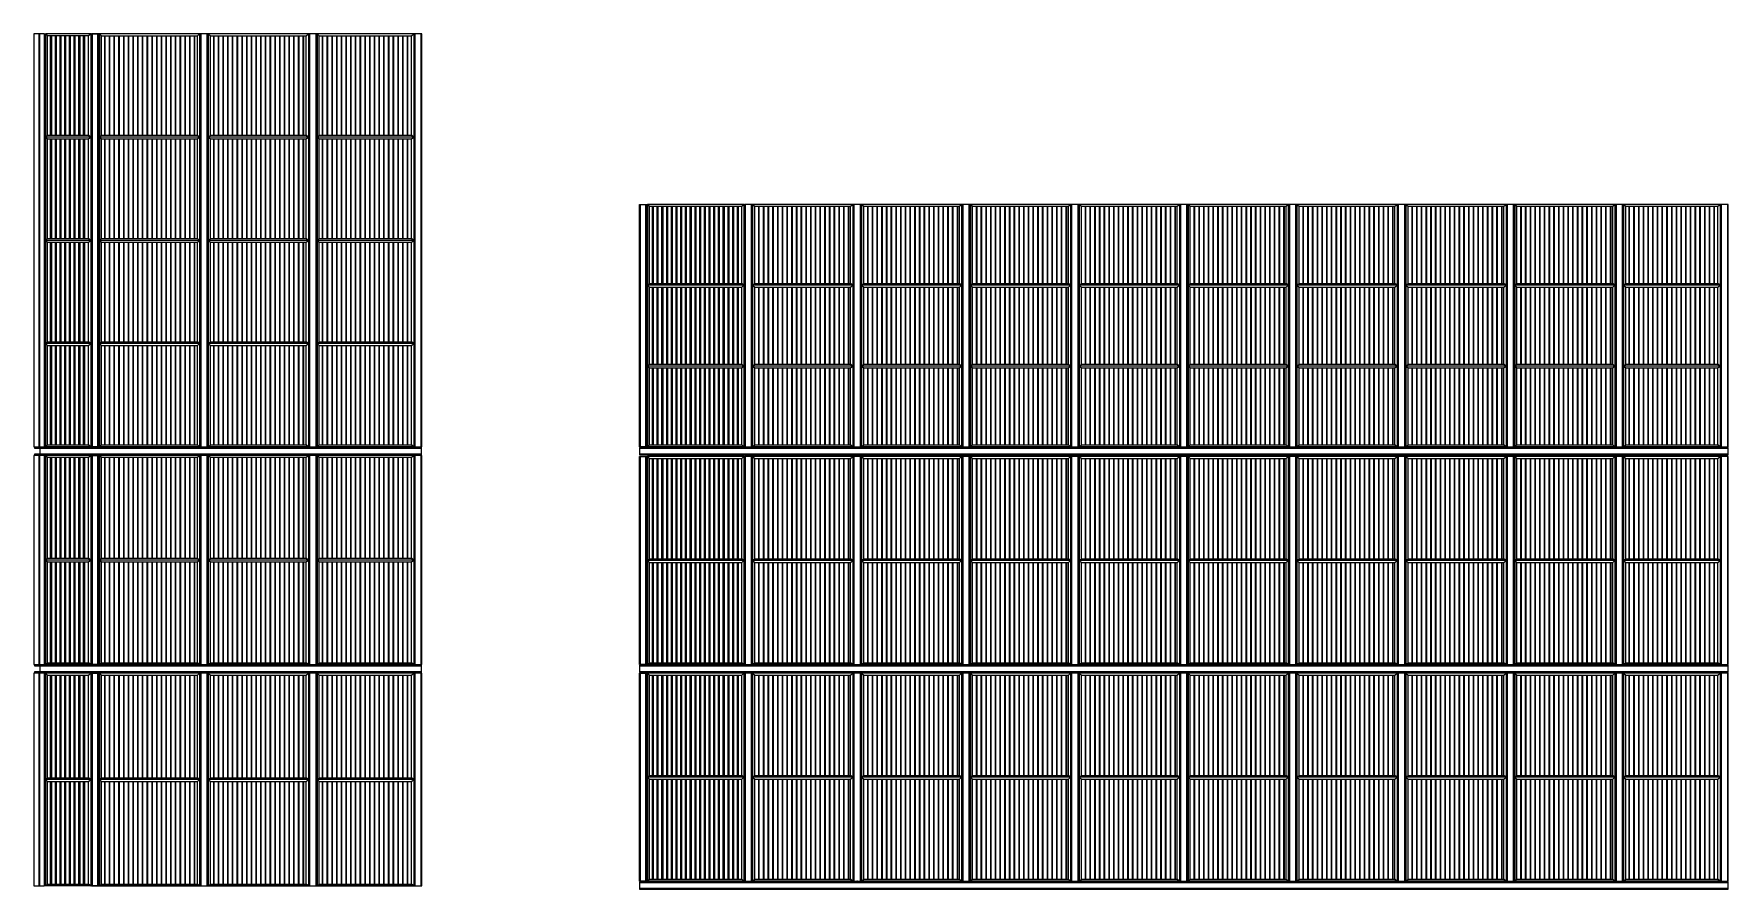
# Model space of a CAD drawing. Header units: millimetres. Extents: x 2519235 to 7246330, y 25937 to 201821.
# Drawn here: x 4044491 to 4067833, y 105255 to 117040 of the extents above; entities that cross this region are included whole.
import ezdxf

# ---------------------------------------------------------------- set-up
doc = ezdxf.new("R2010")
doc.units = ezdxf.units.MM
doc.linetypes.add('DPA_Hidden 100', pattern=[6, 4, -2])
doc.linetypes.add('DPA_Hidden 250', pattern=[3, 2, -1])
for name, color, linetype in [('000 - 0_HIDE_OBJ_FRAMING_DEF_SUB_1', 250, 'Continuous'), ('000 - CONCRETE_COL_CUT_COLOR_1', 1, 'Continuous'), ('000 - CONCRETE_COL_HATCH_', 251, 'Continuous'), ('000 - CONCRETE_COL_MAIN_COLOR_3', 3, 'Continuous'), ('000 - CONCRETE_COL_MAIN_COLOR_5', 5, 'Continuous'), ('000 - CONCRETE_COL_WIPEOUT_', 250, 'Continuous'), ('010 - ASPG_EXTR_MAIN_COLOR_2', 2, 'Continuous'), ('010 - ASPG_EXTR_WIPEOUT_', 250, 'Continuous'), ('010 - ASPG_FRAMING_MAIN_COLOR_1', 3, 'Continuous'), ('010 - ASPG_FRAMING_MAIN_COLOR_2', 2, 'Continuous'), ('010 - ASPG_FRAMING_SUB_COLOR_2', 2, 'Continuous'), ('010 - ASPG_FRAMING_WIPEOUT_', 250, 'Continuous')]:
    doc.layers.add(name, color=color, linetype=linetype)
pattern_1 = [(0, (-1441617.26, 9e-11), (406.4, 101.6), [16.764, -288.036, 16.764, -288.036, -1625.6]), (0, (-1441617.26, 9e-11), (406.4, 101.6), [-609.6, 16.764, -592.836, 16.764, -288.036, -711.2]), (0, (-1441617.26, 9e-11), (406.4, 101.6), [-1524, 16.764, -186.436, 16.764, -491.236]), (120, (-1441464.86, 50.8), (-291.188181, 301.152724), [16.764, -288.036, 16.764, -288.036, -1625.6]), (120, (-1441464.86, 50.8), (-291.188181, 301.152724), [-609.6, 16.764, -592.836, 16.764, -288.036, -711.2]), (120, (-1441464.86, 50.8), (-291.188181, 301.152724), [-1524, 16.764, -186.436, 16.764, -491.236]), (240, (-1441414.06, 254), (-115.211819, -402.752724), [16.764, -288.036, 16.764, -288.036, -1625.6]), (240, (-1441414.06, 254), (-115.211819, -402.752724), [-609.6, 16.764, -592.836, 16.764, -288.036, -711.2]), (240, (-1441414.06, 254), (-115.211819, -402.752724), [-1524, 16.764, -186.436, 16.764, -491.236])]
pattern_2 = [(90, (12485.3, 101290), (-1200, 7e-14), []), (180, (12485.3, 101290), (-3e-13, -2400), [])]

# ---------------------------------------------------------------- blocks, each defined once
blk = doc.blocks.new('*U1137')
blk.add_wipeout([(50, 0), (1400, 0), (1400, 2865), (50, 2865)]).dxf.layer = '010 - ASPG_EXTR_WIPEOUT_'
at = {"layer": '010 - ASPG_EXTR_MAIN_COLOR_2'}
for points in [[(198, 0), (208, 0), (208, 2865), (198, 2865)], [(263, 0), (273, 0), (273, 2865), (263, 2865)], [(328, 0), (338, 0), (338, 2865), (328, 2865)], [(393, 0), (403, 0), (403, 2865), (393, 2865)], [(458, 0), (468, 0), (468, 2865), (458, 2865)], [(523, 0), (533, 0), (533, 2865), (523, 2865)], [(588, 0), (598, 0), (598, 2865), (588, 2865)], [(653, 0), (663, 0), (663, 2865), (653, 2865)], [(718, 0), (728, 0), (728, 2865), (718, 2865)], [(783, 0), (793, 0), (793, 2865), (783, 2865)], [(848, 0), (858, 0), (858, 2865), (848, 2865)], [(913, 0), (923, 0), (923, 2865), (913, 2865)], [(978, 0), (988, 0), (988, 2865), (978, 2865)], [(1043, 0), (1053, 0), (1053, 2865), (1043, 2865)], [(1108, 0), (1118, 0), (1118, 2865), (1108, 2865)], [(1173, 0), (1183, 0), (1183, 2865), (1173, 2865)], [(1238, 0), (1248, 0), (1248, 2865), (1238, 2865)]]:
    blk.add_lwpolyline(points, close=True, dxfattribs=at)
at = {"layer": '010 - ASPG_FRAMING_SUB_COLOR_2'}
blk.add_lwpolyline([(50, 0), (1400, 0), (1400, 2865), (50, 2865)], close=True, dxfattribs=at)
for points in [[(-50, 0), (50, 0), (50, 2865), (-50, 2865)], [(1400, 0), (1500, 0), (1500, 2865), (1400, 2865)]]:
    blk.add_wipeout(points).dxf.layer = '010 - ASPG_EXTR_WIPEOUT_'
at = {"layer": '010 - ASPG_EXTR_MAIN_COLOR_2'}
for points in [[(133, 0), (143, 0), (143, 2865), (133, 2865)], [(1303, 0), (1313, 0), (1313, 2865), (1303, 2865)], [(1368, 0), (1378, 0), (1378, 2865), (1368, 2865)]]:
    blk.add_lwpolyline(points, close=True, dxfattribs=at)
at = {"layer": '010 - ASPG_FRAMING_MAIN_COLOR_1'}
for points in [[(-50, 0), (-40, 0), (-40, 2865), (-50, 2865)], [(40, 0), (50, 0), (50, 2865), (40, 2865)], [(1400, 0), (1410, 0), (1410, 2865), (1400, 2865)], [(1490, 0), (1500, 0), (1500, 2865), (1490, 2865)]]:
    blk.add_lwpolyline(points, close=True, dxfattribs=at)
at = {"layer": '010 - ASPG_FRAMING_SUB_COLOR_2'}
for points in [[(-50, 0), (50, 0), (50, 2865), (-50, 2865)], [(1400, 0), (1500, 0), (1500, 2865), (1400, 2865)]]:
    blk.add_lwpolyline(points, close=True, dxfattribs=at)
blk = doc.blocks.new('*U1136')
blk.add_wipeout([(50, 0), (1400, 0), (1400, 2865), (50, 2865)]).dxf.layer = '010 - ASPG_EXTR_WIPEOUT_'
at = {"layer": '010 - ASPG_EXTR_MAIN_COLOR_2'}
for points in [[(204, 0), (214, 0), (214, 2865), (204, 2865)], [(269, 0), (279, 0), (279, 2865), (269, 2865)], [(334, 0), (344, 0), (344, 2865), (334, 2865)], [(399, 0), (409, 0), (409, 2865), (399, 2865)], [(464, 0), (474, 0), (474, 2865), (464, 2865)], [(529, 0), (539, 0), (539, 2865), (529, 2865)], [(594, 0), (604, 0), (604, 2865), (594, 2865)], [(659, 0), (669, 0), (669, 2865), (659, 2865)], [(724, 0), (734, 0), (734, 2865), (724, 2865)], [(789, 0), (799, 0), (799, 2865), (789, 2865)], [(854, 0), (864, 0), (864, 2865), (854, 2865)], [(919, 0), (929, 0), (929, 2865), (919, 2865)], [(984, 0), (994, 0), (994, 2865), (984, 2865)], [(1049, 0), (1059, 0), (1059, 2865), (1049, 2865)], [(1114, 0), (1124, 0), (1124, 2865), (1114, 2865)], [(1179, 0), (1189, 0), (1189, 2865), (1179, 2865)], [(1244, 0), (1254, 0), (1254, 2865), (1244, 2865)]]:
    blk.add_lwpolyline(points, close=True, dxfattribs=at)
at = {"layer": '010 - ASPG_FRAMING_SUB_COLOR_2'}
blk.add_lwpolyline([(50, 0), (1400, 0), (1400, 2865), (50, 2865)], close=True, dxfattribs=at)
for points in [[(-50, 0), (50, 0), (50, 2865), (-50, 2865)], [(1400, 0), (1500, 0), (1500, 2865), (1400, 2865)]]:
    blk.add_wipeout(points).dxf.layer = '010 - ASPG_EXTR_WIPEOUT_'
at = {"layer": '010 - ASPG_EXTR_MAIN_COLOR_2'}
for points in [[(74, 0), (84, 0), (84, 2865), (74, 2865)], [(139, 0), (149, 0), (149, 2865), (139, 2865)], [(1309, 0), (1319, 0), (1319, 2865), (1309, 2865)], [(1374, 0), (1384, 0), (1384, 2865), (1374, 2865)]]:
    blk.add_lwpolyline(points, close=True, dxfattribs=at)
at = {"layer": '010 - ASPG_FRAMING_MAIN_COLOR_1'}
for points in [[(-50, 0), (-40, 0), (-40, 2865), (-50, 2865)], [(40, 0), (50, 0), (50, 2865), (40, 2865)], [(1400, 0), (1410, 0), (1410, 2865), (1400, 2865)], [(1490, 0), (1500, 0), (1500, 2865), (1490, 2865)]]:
    blk.add_lwpolyline(points, close=True, dxfattribs=at)
at = {"layer": '010 - ASPG_FRAMING_SUB_COLOR_2'}
for points in [[(-50, 0), (50, 0), (50, 2865), (-50, 2865)], [(1400, 0), (1500, 0), (1500, 2865), (1400, 2865)]]:
    blk.add_lwpolyline(points, close=True, dxfattribs=at)
blk = doc.blocks.new('*U1138')
blk.add_wipeout([(50, 0), (1450, 0), (1450, 2930), (50, 2930)]).dxf.layer = '010 - ASPG_EXTR_WIPEOUT_'
at = {"layer": '010 - ASPG_EXTR_MAIN_COLOR_2'}
for points in [[(195, 0), (205, 0), (205, 2930), (195, 2930)], [(260, 0), (270, 0), (270, 2930), (260, 2930)], [(325, 0), (335, 0), (335, 2930), (325, 2930)], [(390, 0), (400, 0), (400, 2930), (390, 2930)], [(455, 0), (465, 0), (465, 2930), (455, 2930)], [(520, 0), (530, 0), (530, 2930), (520, 2930)], [(585, 0), (595, 0), (595, 2930), (585, 2930)], [(650, 0), (660, 0), (660, 2930), (650, 2930)], [(715, 0), (725, 0), (725, 2930), (715, 2930)], [(780, 0), (790, 0), (790, 2930), (780, 2930)], [(845, 0), (855, 0), (855, 2930), (845, 2930)], [(910, 0), (920, 0), (920, 2930), (910, 2930)], [(975, 0), (985, 0), (985, 2930), (975, 2930)], [(1040, 0), (1050, 0), (1050, 2930), (1040, 2930)], [(1105, 0), (1115, 0), (1115, 2930), (1105, 2930)], [(1170, 0), (1180, 0), (1180, 2930), (1170, 2930)], [(1235, 0), (1245, 0), (1245, 2930), (1235, 2930)], [(1300, 0), (1310, 0), (1310, 2930), (1300, 2930)]]:
    blk.add_lwpolyline(points, close=True, dxfattribs=at)
at = {"layer": '010 - ASPG_FRAMING_SUB_COLOR_2'}
blk.add_lwpolyline([(50, 0), (1450, 0), (1450, 2930), (50, 2930)], close=True, dxfattribs=at)
for points in [[(-50, 0), (50, 0), (50, 2930), (-50, 2930)], [(1450, 0), (1550, 0), (1550, 2930), (1450, 2930)]]:
    blk.add_wipeout(points).dxf.layer = '010 - ASPG_EXTR_WIPEOUT_'
at = {"layer": '010 - ASPG_EXTR_MAIN_COLOR_2'}
for points in [[(65, 0), (75, 0), (75, 2930), (65, 2930)], [(130, 0), (140, 0), (140, 2930), (130, 2930)], [(1365, 0), (1375, 0), (1375, 2930), (1365, 2930)]]:
    blk.add_lwpolyline(points, close=True, dxfattribs=at)
at = {"layer": '010 - ASPG_FRAMING_MAIN_COLOR_1'}
for points in [[(-50, 0), (-40, 0), (-40, 2930), (-50, 2930)], [(40, 0), (50, 0), (50, 2930), (40, 2930)], [(1450, 0), (1460, 0), (1460, 2930), (1450, 2930)], [(1540, 0), (1550, 0), (1550, 2930), (1540, 2930)]]:
    blk.add_lwpolyline(points, close=True, dxfattribs=at)
at = {"layer": '010 - ASPG_FRAMING_SUB_COLOR_2'}
for points in [[(-50, 0), (50, 0), (50, 2930), (-50, 2930)], [(1450, 0), (1550, 0), (1550, 2930), (1450, 2930)]]:
    blk.add_lwpolyline(points, close=True, dxfattribs=at)
blk = doc.blocks.new('*U1134')
blk.add_wipeout([(50, 0), (685, 0), (685, 2930), (50, 2930)]).dxf.layer = '010 - ASPG_EXTR_WIPEOUT_'
at = {"layer": '010 - ASPG_EXTR_MAIN_COLOR_2'}
for points in [[(212, 0), (222, 0), (222, 2930), (212, 2930)], [(277, 0), (287, 0), (287, 2930), (277, 2930)], [(342, 0), (352, 0), (352, 2930), (342, 2930)], [(407, 0), (417, 0), (417, 2930), (407, 2930)], [(472, 0), (482, 0), (482, 2930), (472, 2930)], [(537, 0), (547, 0), (547, 2930), (537, 2930)], [(602, 0), (612, 0), (612, 2930), (602, 2930)]]:
    blk.add_lwpolyline(points, close=True, dxfattribs=at)
at = {"layer": '010 - ASPG_FRAMING_SUB_COLOR_2'}
blk.add_lwpolyline([(50, 0), (685, 0), (685, 2930), (50, 2930)], close=True, dxfattribs=at)
blk.add_wipeout([(-50, 0), (50, 0), (50, 2930), (-50, 2930)]).dxf.layer = '010 - ASPG_EXTR_WIPEOUT_'
at = {"layer": '010 - ASPG_EXTR_MAIN_COLOR_2'}
for points in [[(82, 0), (92, 0), (92, 2930), (82, 2930)], [(147, 0), (157, 0), (157, 2930), (147, 2930)]]:
    blk.add_lwpolyline(points, close=True, dxfattribs=at)
at = {"layer": '010 - ASPG_FRAMING_MAIN_COLOR_1'}
for points in [[(-50, 0), (-40, 0), (-40, 2930), (-50, 2930)], [(40, 0), (50, 0), (50, 2930), (40, 2930)]]:
    blk.add_lwpolyline(points, close=True, dxfattribs=at)
at = {"layer": '010 - ASPG_FRAMING_SUB_COLOR_2'}
blk.add_lwpolyline([(-50, 0), (50, 0), (50, 2930), (-50, 2930)], close=True, dxfattribs=at)
blk = doc.blocks.new('*U1135')
blk.add_wipeout([(50, 0), (1400, 0), (1400, 2930), (50, 2930)]).dxf.layer = '010 - ASPG_EXTR_WIPEOUT_'
at = {"layer": '010 - ASPG_EXTR_MAIN_COLOR_2'}
for points in [[(195, 0), (205, 0), (205, 2930), (195, 2930)], [(260, 0), (270, 0), (270, 2930), (260, 2930)], [(325, 0), (335, 0), (335, 2930), (325, 2930)], [(390, 0), (400, 0), (400, 2930), (390, 2930)], [(455, 0), (465, 0), (465, 2930), (455, 2930)], [(520, 0), (530, 0), (530, 2930), (520, 2930)], [(585, 0), (595, 0), (595, 2930), (585, 2930)], [(650, 0), (660, 0), (660, 2930), (650, 2930)], [(715, 0), (725, 0), (725, 2930), (715, 2930)], [(780, 0), (790, 0), (790, 2930), (780, 2930)], [(845, 0), (855, 0), (855, 2930), (845, 2930)], [(910, 0), (920, 0), (920, 2930), (910, 2930)], [(975, 0), (985, 0), (985, 2930), (975, 2930)], [(1040, 0), (1050, 0), (1050, 2930), (1040, 2930)], [(1105, 0), (1115, 0), (1115, 2930), (1105, 2930)], [(1170, 0), (1180, 0), (1180, 2930), (1170, 2930)], [(1235, 0), (1245, 0), (1245, 2930), (1235, 2930)]]:
    blk.add_lwpolyline(points, close=True, dxfattribs=at)
at = {"layer": '010 - ASPG_FRAMING_SUB_COLOR_2'}
blk.add_lwpolyline([(50, 0), (1400, 0), (1400, 2930), (50, 2930)], close=True, dxfattribs=at)
for points in [[(-50, 0), (50, 0), (50, 2930), (-50, 2930)], [(1400, 0), (1500, 0), (1500, 2930), (1400, 2930)]]:
    blk.add_wipeout(points).dxf.layer = '010 - ASPG_EXTR_WIPEOUT_'
at = {"layer": '010 - ASPG_EXTR_MAIN_COLOR_2'}
for points in [[(65, 0), (75, 0), (75, 2930), (65, 2930)], [(130, 0), (140, 0), (140, 2930), (130, 2930)], [(1300, 0), (1310, 0), (1310, 2930), (1300, 2930)], [(1365, 0), (1375, 0), (1375, 2930), (1365, 2930)]]:
    blk.add_lwpolyline(points, close=True, dxfattribs=at)
at = {"layer": '010 - ASPG_FRAMING_MAIN_COLOR_1'}
for points in [[(-50, 0), (-40, 0), (-40, 2930), (-50, 2930)], [(40, 0), (50, 0), (50, 2930), (40, 2930)], [(1400, 0), (1410, 0), (1410, 2930), (1400, 2930)], [(1490, 0), (1500, 0), (1500, 2930), (1490, 2930)]]:
    blk.add_lwpolyline(points, close=True, dxfattribs=at)
at = {"layer": '010 - ASPG_FRAMING_SUB_COLOR_2'}
for points in [[(-50, 0), (50, 0), (50, 2930), (-50, 2930)], [(1400, 0), (1500, 0), (1500, 2930), (1400, 2930)]]:
    blk.add_lwpolyline(points, close=True, dxfattribs=at)
blk = doc.blocks.new('*U1163')
blk.add_wipeout([(50, 0), (1450, 0), (1450, 2865), (50, 2865)]).dxf.layer = '010 - ASPG_EXTR_WIPEOUT_'
at = {"layer": '010 - ASPG_EXTR_MAIN_COLOR_2'}
for points in [[(206, 0), (217, 0), (217, 2865), (206, 2865)], [(271, 0), (282, 0), (282, 2865), (271, 2865)], [(336, 0), (347, 0), (347, 2865), (336, 2865)], [(401, 0), (412, 0), (412, 2865), (401, 2865)], [(466, 0), (477, 0), (477, 2865), (466, 2865)], [(531, 0), (542, 0), (542, 2865), (531, 2865)], [(596, 0), (607, 0), (607, 2865), (596, 2865)], [(661, 0), (672, 0), (672, 2865), (661, 2865)], [(726, 0), (737, 0), (737, 2865), (726, 2865)], [(791, 0), (802, 0), (802, 2865), (791, 2865)], [(856, 0), (867, 0), (867, 2865), (856, 2865)], [(921, 0), (932, 0), (932, 2865), (921, 2865)], [(986, 0), (997, 0), (997, 2865), (986, 2865)], [(1051, 0), (1062, 0), (1062, 2865), (1051, 2865)], [(1116, 0), (1127, 0), (1127, 2865), (1116, 2865)], [(1181, 0), (1192, 0), (1192, 2865), (1181, 2865)], [(1246, 0), (1257, 0), (1257, 2865), (1246, 2865)], [(1311, 0), (1322, 0), (1322, 2865), (1311, 2865)]]:
    blk.add_lwpolyline(points, close=True, dxfattribs=at)
at = {"layer": '010 - ASPG_FRAMING_SUB_COLOR_2'}
blk.add_lwpolyline([(50, 0), (1450, 0), (1450, 2865), (50, 2865)], close=True, dxfattribs=at)
for points in [[(-50, 0), (50, 0), (50, 2865), (-50, 2865)], [(1450, 0), (1550, 0), (1550, 2865), (1450, 2865)]]:
    blk.add_wipeout(points).dxf.layer = '010 - ASPG_EXTR_WIPEOUT_'
at = {"layer": '010 - ASPG_EXTR_MAIN_COLOR_2'}
for points in [[(141, 0), (152, 0), (152, 2865), (141, 2865)], [(1376, 0), (1387, 0), (1387, 2865), (1376, 2865)], [(1441, 0), (1452, 0), (1452, 2865), (1441, 2865)]]:
    blk.add_lwpolyline(points, close=True, dxfattribs=at)
at = {"layer": '010 - ASPG_FRAMING_MAIN_COLOR_1'}
for points in [[(-50, 0), (-40, 0), (-40, 2865), (-50, 2865)], [(40, 0), (50, 0), (50, 2865), (40, 2865)], [(1450, 0), (1460, 0), (1460, 2865), (1450, 2865)], [(1540, 0), (1550, 0), (1550, 2865), (1540, 2865)]]:
    blk.add_lwpolyline(points, close=True, dxfattribs=at)
at = {"layer": '010 - ASPG_FRAMING_SUB_COLOR_2'}
for points in [[(-50, 0), (50, 0), (50, 2865), (-50, 2865)], [(1450, 0), (1550, 0), (1550, 2865), (1450, 2865)]]:
    blk.add_lwpolyline(points, close=True, dxfattribs=at)
blk = doc.blocks.new('*U1164')
blk.add_wipeout([(50, 0), (1450, 0), (1450, 2865), (50, 2865)]).dxf.layer = '010 - ASPG_EXTR_WIPEOUT_'
at = {"layer": '010 - ASPG_EXTR_MAIN_COLOR_2'}
for points in [[(206, 0), (217, 0), (217, 2865), (206, 2865)], [(271, 0), (282, 0), (282, 2865), (271, 2865)], [(336, 0), (347, 0), (347, 2865), (336, 2865)], [(401, 0), (412, 0), (412, 2865), (401, 2865)], [(466, 0), (477, 0), (477, 2865), (466, 2865)], [(531, 0), (542, 0), (542, 2865), (531, 2865)], [(596, 0), (607, 0), (607, 2865), (596, 2865)], [(661, 0), (672, 0), (672, 2865), (661, 2865)], [(726, 0), (737, 0), (737, 2865), (726, 2865)], [(791, 0), (802, 0), (802, 2865), (791, 2865)], [(856, 0), (867, 0), (867, 2865), (856, 2865)], [(921, 0), (932, 0), (932, 2865), (921, 2865)], [(986, 0), (997, 0), (997, 2865), (986, 2865)], [(1051, 0), (1062, 0), (1062, 2865), (1051, 2865)], [(1116, 0), (1127, 0), (1127, 2865), (1116, 2865)], [(1181, 0), (1192, 0), (1192, 2865), (1181, 2865)], [(1246, 0), (1257, 0), (1257, 2865), (1246, 2865)], [(1311, 0), (1322, 0), (1322, 2865), (1311, 2865)]]:
    blk.add_lwpolyline(points, close=True, dxfattribs=at)
at = {"layer": '010 - ASPG_FRAMING_SUB_COLOR_2'}
blk.add_lwpolyline([(50, 0), (1450, 0), (1450, 2865), (50, 2865)], close=True, dxfattribs=at)
for points in [[(-50, 0), (50, 0), (50, 2865), (-50, 2865)], [(1450, 0), (1550, 0), (1550, 2865), (1450, 2865)]]:
    blk.add_wipeout(points).dxf.layer = '010 - ASPG_EXTR_WIPEOUT_'
at = {"layer": '010 - ASPG_EXTR_MAIN_COLOR_2'}
for points in [[(141, 0), (152, 0), (152, 2865), (141, 2865)], [(1376, 0), (1387, 0), (1387, 2865), (1376, 2865)], [(1441, 0), (1452, 0), (1452, 2865), (1441, 2865)]]:
    blk.add_lwpolyline(points, close=True, dxfattribs=at)
at = {"layer": '010 - ASPG_FRAMING_MAIN_COLOR_1'}
for points in [[(-50, 0), (-40, 0), (-40, 2865), (-50, 2865)], [(40, 0), (50, 0), (50, 2865), (40, 2865)], [(1450, 0), (1460, 0), (1460, 2865), (1450, 2865)], [(1540, 0), (1550, 0), (1550, 2865), (1540, 2865)]]:
    blk.add_lwpolyline(points, close=True, dxfattribs=at)
at = {"layer": '010 - ASPG_FRAMING_SUB_COLOR_2'}
for points in [[(-50, 0), (50, 0), (50, 2865), (-50, 2865)], [(1450, 0), (1550, 0), (1550, 2865), (1450, 2865)]]:
    blk.add_lwpolyline(points, close=True, dxfattribs=at)
blk = doc.blocks.new('*U1141')
blk.add_wipeout([(50, 0), (1450, 0), (1450, 2880), (50, 2880)]).dxf.layer = '010 - ASPG_EXTR_WIPEOUT_'
at = {"layer": '010 - ASPG_EXTR_MAIN_COLOR_2'}
for points in [[(195, 0), (205, 0), (205, 2880), (195, 2880)], [(260, 0), (270, 0), (270, 2880), (260, 2880)], [(325, 0), (335, 0), (335, 2880), (325, 2880)], [(390, 0), (400, 0), (400, 2880), (390, 2880)], [(455, 0), (465, 0), (465, 2880), (455, 2880)], [(520, 0), (530, 0), (530, 2880), (520, 2880)], [(585, 0), (595, 0), (595, 2880), (585, 2880)], [(650, 0), (660, 0), (660, 2880), (650, 2880)], [(715, 0), (725, 0), (725, 2880), (715, 2880)], [(780, 0), (790, 0), (790, 2880), (780, 2880)], [(845, 0), (855, 0), (855, 2880), (845, 2880)], [(910, 0), (920, 0), (920, 2880), (910, 2880)], [(975, 0), (985, 0), (985, 2880), (975, 2880)], [(1040, 0), (1050, 0), (1050, 2880), (1040, 2880)], [(1105, 0), (1115, 0), (1115, 2880), (1105, 2880)], [(1170, 0), (1180, 0), (1180, 2880), (1170, 2880)], [(1235, 0), (1245, 0), (1245, 2880), (1235, 2880)], [(1300, 0), (1310, 0), (1310, 2880), (1300, 2880)]]:
    blk.add_lwpolyline(points, close=True, dxfattribs=at)
at = {"layer": '010 - ASPG_FRAMING_SUB_COLOR_2'}
blk.add_lwpolyline([(50, 0), (1450, 0), (1450, 2880), (50, 2880)], close=True, dxfattribs=at)
for points in [[(-50, 0), (50, 0), (50, 2880), (-50, 2880)], [(1450, 0), (1550, 0), (1550, 2880), (1450, 2880)]]:
    blk.add_wipeout(points).dxf.layer = '010 - ASPG_EXTR_WIPEOUT_'
at = {"layer": '010 - ASPG_EXTR_MAIN_COLOR_2'}
for points in [[(65, 0), (75, 0), (75, 2880), (65, 2880)], [(130, 0), (140, 0), (140, 2880), (130, 2880)], [(1365, 0), (1375, 0), (1375, 2880), (1365, 2880)]]:
    blk.add_lwpolyline(points, close=True, dxfattribs=at)
at = {"layer": '010 - ASPG_FRAMING_MAIN_COLOR_1'}
for points in [[(-50, 0), (-40, 0), (-40, 2880), (-50, 2880)], [(40, 0), (50, 0), (50, 2880), (40, 2880)], [(1450, 0), (1460, 0), (1460, 2880), (1450, 2880)], [(1540, 0), (1550, 0), (1550, 2880), (1540, 2880)]]:
    blk.add_lwpolyline(points, close=True, dxfattribs=at)
at = {"layer": '010 - ASPG_FRAMING_SUB_COLOR_2'}
for points in [[(-50, 0), (50, 0), (50, 2880), (-50, 2880)], [(1450, 0), (1550, 0), (1550, 2880), (1450, 2880)]]:
    blk.add_lwpolyline(points, close=True, dxfattribs=at)
blk = doc.blocks.new('*U1142')
blk.add_wipeout([(50, 0), (685, 0), (685, 2880), (50, 2880)]).dxf.layer = '010 - ASPG_EXTR_WIPEOUT_'
at = {"layer": '010 - ASPG_EXTR_MAIN_COLOR_2'}
for points in [[(212, 0), (222, 0), (222, 2880), (212, 2880)], [(277, 0), (287, 0), (287, 2880), (277, 2880)], [(342, 0), (352, 0), (352, 2880), (342, 2880)], [(407, 0), (417, 0), (417, 2880), (407, 2880)], [(472, 0), (482, 0), (482, 2880), (472, 2880)], [(537, 0), (547, 0), (547, 2880), (537, 2880)], [(602, 0), (612, 0), (612, 2880), (602, 2880)]]:
    blk.add_lwpolyline(points, close=True, dxfattribs=at)
at = {"layer": '010 - ASPG_FRAMING_SUB_COLOR_2'}
blk.add_lwpolyline([(50, 0), (685, 0), (685, 2880), (50, 2880)], close=True, dxfattribs=at)
blk.add_wipeout([(-50, 0), (50, 0), (50, 2880), (-50, 2880)]).dxf.layer = '010 - ASPG_EXTR_WIPEOUT_'
at = {"layer": '010 - ASPG_EXTR_MAIN_COLOR_2'}
for points in [[(82, 0), (92, 0), (92, 2880), (82, 2880)], [(147, 0), (157, 0), (157, 2880), (147, 2880)]]:
    blk.add_lwpolyline(points, close=True, dxfattribs=at)
at = {"layer": '010 - ASPG_FRAMING_MAIN_COLOR_1'}
for points in [[(-50, 0), (-40, 0), (-40, 2880), (-50, 2880)], [(40, 0), (50, 0), (50, 2880), (40, 2880)]]:
    blk.add_lwpolyline(points, close=True, dxfattribs=at)
at = {"layer": '010 - ASPG_FRAMING_SUB_COLOR_2'}
blk.add_lwpolyline([(-50, 0), (50, 0), (50, 2880), (-50, 2880)], close=True, dxfattribs=at)
blk = doc.blocks.new('*U1140')
blk.add_wipeout([(50, 0), (1400, 0), (1400, 2880), (50, 2880)]).dxf.layer = '010 - ASPG_EXTR_WIPEOUT_'
at = {"layer": '010 - ASPG_EXTR_MAIN_COLOR_2'}
for points in [[(195, 0), (205, 0), (205, 2880), (195, 2880)], [(260, 0), (270, 0), (270, 2880), (260, 2880)], [(325, 0), (335, 0), (335, 2880), (325, 2880)], [(390, 0), (400, 0), (400, 2880), (390, 2880)], [(455, 0), (465, 0), (465, 2880), (455, 2880)], [(520, 0), (530, 0), (530, 2880), (520, 2880)], [(585, 0), (595, 0), (595, 2880), (585, 2880)], [(650, 0), (660, 0), (660, 2880), (650, 2880)], [(715, 0), (725, 0), (725, 2880), (715, 2880)], [(780, 0), (790, 0), (790, 2880), (780, 2880)], [(845, 0), (855, 0), (855, 2880), (845, 2880)], [(910, 0), (920, 0), (920, 2880), (910, 2880)], [(975, 0), (985, 0), (985, 2880), (975, 2880)], [(1040, 0), (1050, 0), (1050, 2880), (1040, 2880)], [(1105, 0), (1115, 0), (1115, 2880), (1105, 2880)], [(1170, 0), (1180, 0), (1180, 2880), (1170, 2880)], [(1235, 0), (1245, 0), (1245, 2880), (1235, 2880)]]:
    blk.add_lwpolyline(points, close=True, dxfattribs=at)
at = {"layer": '010 - ASPG_FRAMING_SUB_COLOR_2'}
blk.add_lwpolyline([(50, 0), (1400, 0), (1400, 2880), (50, 2880)], close=True, dxfattribs=at)
for points in [[(-50, 0), (50, 0), (50, 2880), (-50, 2880)], [(1400, 0), (1500, 0), (1500, 2880), (1400, 2880)]]:
    blk.add_wipeout(points).dxf.layer = '010 - ASPG_EXTR_WIPEOUT_'
at = {"layer": '010 - ASPG_EXTR_MAIN_COLOR_2'}
for points in [[(65, 0), (75, 0), (75, 2880), (65, 2880)], [(130, 0), (140, 0), (140, 2880), (130, 2880)], [(1300, 0), (1310, 0), (1310, 2880), (1300, 2880)], [(1365, 0), (1375, 0), (1375, 2880), (1365, 2880)]]:
    blk.add_lwpolyline(points, close=True, dxfattribs=at)
at = {"layer": '010 - ASPG_FRAMING_MAIN_COLOR_1'}
for points in [[(-50, 0), (-40, 0), (-40, 2880), (-50, 2880)], [(40, 0), (50, 0), (50, 2880), (40, 2880)], [(1400, 0), (1410, 0), (1410, 2880), (1400, 2880)], [(1490, 0), (1500, 0), (1500, 2880), (1490, 2880)]]:
    blk.add_lwpolyline(points, close=True, dxfattribs=at)
at = {"layer": '010 - ASPG_FRAMING_SUB_COLOR_2'}
for points in [[(-50, 0), (50, 0), (50, 2880), (-50, 2880)], [(1400, 0), (1500, 0), (1500, 2880), (1400, 2880)]]:
    blk.add_lwpolyline(points, close=True, dxfattribs=at)
blk = doc.blocks.new('*U1148')
blk.add_wipeout([(50, 0), (1450, 0), (1450, 5690), (50, 5690)]).dxf.layer = '010 - ASPG_EXTR_WIPEOUT_'
at = {"layer": '010 - ASPG_EXTR_MAIN_COLOR_2'}
for points in [[(195, 0), (205, 0), (205, 5690), (195, 5690)], [(260, 0), (270, 0), (270, 5690), (260, 5690)], [(325, 0), (335, 0), (335, 5690), (325, 5690)], [(390, 0), (400, 0), (400, 5690), (390, 5690)], [(455, 0), (465, 0), (465, 5690), (455, 5690)], [(520, 0), (530, 0), (530, 5690), (520, 5690)], [(585, 0), (595, 0), (595, 5690), (585, 5690)], [(650, 0), (660, 0), (660, 5690), (650, 5690)], [(715, 0), (725, 0), (725, 5690), (715, 5690)], [(780, 0), (790, 0), (790, 5690), (780, 5690)], [(845, 0), (855, 0), (855, 5690), (845, 5690)], [(910, 0), (920, 0), (920, 5690), (910, 5690)], [(975, 0), (985, 0), (985, 5690), (975, 5690)], [(1040, 0), (1050, 0), (1050, 5690), (1040, 5690)], [(1105, 0), (1115, 0), (1115, 5690), (1105, 5690)], [(1170, 0), (1180, 0), (1180, 5690), (1170, 5690)], [(1235, 0), (1245, 0), (1245, 5690), (1235, 5690)], [(1300, 0), (1310, 0), (1310, 5690), (1300, 5690)]]:
    blk.add_lwpolyline(points, close=True, dxfattribs=at)
at = {"layer": '010 - ASPG_FRAMING_SUB_COLOR_2'}
blk.add_lwpolyline([(50, 0), (1450, 0), (1450, 5690), (50, 5690)], close=True, dxfattribs=at)
for points in [[(-50, 0), (50, 0), (50, 5690), (-50, 5690)], [(1450, 0), (1550, 0), (1550, 5690), (1450, 5690)]]:
    blk.add_wipeout(points).dxf.layer = '010 - ASPG_EXTR_WIPEOUT_'
at = {"layer": '010 - ASPG_EXTR_MAIN_COLOR_2'}
for points in [[(65, 0), (75, 0), (75, 5690), (65, 5690)], [(130, 0), (140, 0), (140, 5690), (130, 5690)], [(1365, 0), (1375, 0), (1375, 5690), (1365, 5690)]]:
    blk.add_lwpolyline(points, close=True, dxfattribs=at)
at = {"layer": '010 - ASPG_FRAMING_MAIN_COLOR_1'}
for points in [[(-50, 0), (-40, 0), (-40, 5690), (-50, 5690)], [(40, 0), (50, 0), (50, 5690), (40, 5690)], [(1450, 0), (1460, 0), (1460, 5690), (1450, 5690)], [(1540, 0), (1550, 0), (1550, 5690), (1540, 5690)]]:
    blk.add_lwpolyline(points, close=True, dxfattribs=at)
at = {"layer": '010 - ASPG_FRAMING_SUB_COLOR_2'}
for points in [[(-50, 0), (50, 0), (50, 5690), (-50, 5690)], [(1450, 0), (1550, 0), (1550, 5690), (1450, 5690)]]:
    blk.add_lwpolyline(points, close=True, dxfattribs=at)
blk = doc.blocks.new('*U1149')
blk.add_wipeout([(50, 0), (685, 0), (685, 5690), (50, 5690)]).dxf.layer = '010 - ASPG_EXTR_WIPEOUT_'
at = {"layer": '010 - ASPG_EXTR_MAIN_COLOR_2'}
for points in [[(212, 0), (222, 0), (222, 5690), (212, 5690)], [(277, 0), (287, 0), (287, 5690), (277, 5690)], [(342, 0), (352, 0), (352, 5690), (342, 5690)], [(407, 0), (417, 0), (417, 5690), (407, 5690)], [(472, 0), (482, 0), (482, 5690), (472, 5690)], [(537, 0), (547, 0), (547, 5690), (537, 5690)], [(602, 0), (612, 0), (612, 5690), (602, 5690)]]:
    blk.add_lwpolyline(points, close=True, dxfattribs=at)
at = {"layer": '010 - ASPG_FRAMING_SUB_COLOR_2'}
blk.add_lwpolyline([(50, 0), (685, 0), (685, 5690), (50, 5690)], close=True, dxfattribs=at)
blk.add_wipeout([(-50, 0), (50, 0), (50, 5690), (-50, 5690)]).dxf.layer = '010 - ASPG_EXTR_WIPEOUT_'
at = {"layer": '010 - ASPG_EXTR_MAIN_COLOR_2'}
for points in [[(82, 0), (92, 0), (92, 5690), (82, 5690)], [(147, 0), (157, 0), (157, 5690), (147, 5690)]]:
    blk.add_lwpolyline(points, close=True, dxfattribs=at)
at = {"layer": '010 - ASPG_FRAMING_MAIN_COLOR_1'}
for points in [[(-50, 0), (-40, 0), (-40, 5690), (-50, 5690)], [(40, 0), (50, 0), (50, 5690), (40, 5690)]]:
    blk.add_lwpolyline(points, close=True, dxfattribs=at)
at = {"layer": '010 - ASPG_FRAMING_SUB_COLOR_2'}
blk.add_lwpolyline([(-50, 0), (50, 0), (50, 5690), (-50, 5690)], close=True, dxfattribs=at)
blk = doc.blocks.new('*U1147')
blk.add_wipeout([(50, 0), (1400, 0), (1400, 5690), (50, 5690)]).dxf.layer = '010 - ASPG_EXTR_WIPEOUT_'
at = {"layer": '010 - ASPG_EXTR_MAIN_COLOR_2'}
for points in [[(195, 0), (205, 0), (205, 5690), (195, 5690)], [(260, 0), (270, 0), (270, 5690), (260, 5690)], [(325, 0), (335, 0), (335, 5690), (325, 5690)], [(390, 0), (400, 0), (400, 5690), (390, 5690)], [(455, 0), (465, 0), (465, 5690), (455, 5690)], [(520, 0), (530, 0), (530, 5690), (520, 5690)], [(585, 0), (595, 0), (595, 5690), (585, 5690)], [(650, 0), (660, 0), (660, 5690), (650, 5690)], [(715, 0), (725, 0), (725, 5690), (715, 5690)], [(780, 0), (790, 0), (790, 5690), (780, 5690)], [(845, 0), (855, 0), (855, 5690), (845, 5690)], [(910, 0), (920, 0), (920, 5690), (910, 5690)], [(975, 0), (985, 0), (985, 5690), (975, 5690)], [(1040, 0), (1050, 0), (1050, 5690), (1040, 5690)], [(1105, 0), (1115, 0), (1115, 5690), (1105, 5690)], [(1170, 0), (1180, 0), (1180, 5690), (1170, 5690)], [(1235, 0), (1245, 0), (1245, 5690), (1235, 5690)]]:
    blk.add_lwpolyline(points, close=True, dxfattribs=at)
at = {"layer": '010 - ASPG_FRAMING_SUB_COLOR_2'}
blk.add_lwpolyline([(50, 0), (1400, 0), (1400, 5690), (50, 5690)], close=True, dxfattribs=at)
for points in [[(-50, 0), (50, 0), (50, 5690), (-50, 5690)], [(1400, 0), (1500, 0), (1500, 5690), (1400, 5690)]]:
    blk.add_wipeout(points).dxf.layer = '010 - ASPG_EXTR_WIPEOUT_'
at = {"layer": '010 - ASPG_EXTR_MAIN_COLOR_2'}
for points in [[(65, 0), (75, 0), (75, 5690), (65, 5690)], [(130, 0), (140, 0), (140, 5690), (130, 5690)], [(1300, 0), (1310, 0), (1310, 5690), (1300, 5690)], [(1365, 0), (1375, 0), (1375, 5690), (1365, 5690)]]:
    blk.add_lwpolyline(points, close=True, dxfattribs=at)
at = {"layer": '010 - ASPG_FRAMING_MAIN_COLOR_1'}
for points in [[(-50, 0), (-40, 0), (-40, 5690), (-50, 5690)], [(40, 0), (50, 0), (50, 5690), (40, 5690)], [(1400, 0), (1410, 0), (1410, 5690), (1400, 5690)], [(1490, 0), (1500, 0), (1500, 5690), (1490, 5690)]]:
    blk.add_lwpolyline(points, close=True, dxfattribs=at)
at = {"layer": '010 - ASPG_FRAMING_SUB_COLOR_2'}
for points in [[(-50, 0), (50, 0), (50, 5690), (-50, 5690)], [(1400, 0), (1500, 0), (1500, 5690), (1400, 5690)]]:
    blk.add_lwpolyline(points, close=True, dxfattribs=at)
blk = doc.blocks.new('*U1146')
blk.add_wipeout([(0, -40), (5259, -40), (5259, 40), (0, 40)]).dxf.layer = '010 - ASPG_FRAMING_WIPEOUT_'
at = {"layer": '010 - ASPG_FRAMING_MAIN_COLOR_2'}
blk.add_lwpolyline([(0, -40), (5259, -40), (5259, 40), (0, 40)], close=True, dxfattribs=at)
blk.add_wipeout([(0, 40), (5334, 40), (5334, 50), (0, 50)]).dxf.layer = '010 - ASPG_FRAMING_WIPEOUT_'
at = {"layer": '010 - ASPG_FRAMING_MAIN_COLOR_1'}
blk.add_lwpolyline([(0, 40), (5334, 40), (5334, 50), (0, 50)], close=True, dxfattribs=at)
blk.add_wipeout([(0, -50), (5334, -50), (5334, -40), (0, -40)]).dxf.layer = '010 - ASPG_FRAMING_WIPEOUT_'
blk.add_lwpolyline([(0, -50), (5334, -50), (5334, -40), (0, -40)], close=True, dxfattribs=at)
blk = doc.blocks.new('*U1162')
blk.add_wipeout([(0, -40), (15000, -40), (15000, 40), (0, 40)]).dxf.layer = '010 - ASPG_FRAMING_WIPEOUT_'
at = {"layer": '010 - ASPG_FRAMING_MAIN_COLOR_2'}
blk.add_lwpolyline([(0, -40), (15000, -40), (15000, 40), (0, 40)], close=True, dxfattribs=at)
blk.add_wipeout([(0, 40), (15000, 40), (15000, 50), (0, 50)]).dxf.layer = '010 - ASPG_FRAMING_WIPEOUT_'
at = {"layer": '010 - ASPG_FRAMING_MAIN_COLOR_1'}
blk.add_lwpolyline([(0, 40), (15000, 40), (15000, 50), (0, 50)], close=True, dxfattribs=at)
blk.add_wipeout([(0, -50), (15000, -50), (15000, -40), (0, -40)]).dxf.layer = '010 - ASPG_FRAMING_WIPEOUT_'
blk.add_lwpolyline([(0, -50), (15000, -50), (15000, -40), (0, -40)], close=True, dxfattribs=at)
blk = doc.blocks.new('*U1161')
blk.add_wipeout([(0, -40), (15000, -40), (15000, 40), (0, 40)]).dxf.layer = '010 - ASPG_FRAMING_WIPEOUT_'
at = {"layer": '010 - ASPG_FRAMING_MAIN_COLOR_2'}
blk.add_lwpolyline([(0, -40), (15000, -40), (15000, 40), (0, 40)], close=True, dxfattribs=at)
blk.add_wipeout([(0, 40), (15000, 40), (15000, 50), (0, 50)]).dxf.layer = '010 - ASPG_FRAMING_WIPEOUT_'
at = {"layer": '010 - ASPG_FRAMING_MAIN_COLOR_1'}
blk.add_lwpolyline([(0, 40), (15000, 40), (15000, 50), (0, 50)], close=True, dxfattribs=at)
blk.add_wipeout([(0, -50), (15000, -50), (15000, -40), (0, -40)]).dxf.layer = '010 - ASPG_FRAMING_WIPEOUT_'
blk.add_lwpolyline([(0, -50), (15000, -50), (15000, -40), (0, -40)], close=True, dxfattribs=at)
blk = doc.blocks.new('*U1168')
blk.add_wipeout([(50, 0), (1400, 0), (1400, 3340), (50, 3340)]).dxf.layer = '010 - ASPG_EXTR_WIPEOUT_'
at = {"layer": '010 - ASPG_EXTR_MAIN_COLOR_2'}
for points in [[(198, 0), (208, 0), (208, 3340), (198, 3340)], [(263, 0), (273, 0), (273, 3340), (263, 3340)], [(328, 0), (338, 0), (338, 3340), (328, 3340)], [(393, 0), (403, 0), (403, 3340), (393, 3340)], [(458, 0), (468, 0), (468, 3340), (458, 3340)], [(523, 0), (533, 0), (533, 3340), (523, 3340)], [(588, 0), (598, 0), (598, 3340), (588, 3340)], [(653, 0), (663, 0), (663, 3340), (653, 3340)], [(718, 0), (728, 0), (728, 3340), (718, 3340)], [(783, 0), (793, 0), (793, 3340), (783, 3340)], [(848, 0), (858, 0), (858, 3340), (848, 3340)], [(913, 0), (923, 0), (923, 3340), (913, 3340)], [(978, 0), (988, 0), (988, 3340), (978, 3340)], [(1043, 0), (1053, 0), (1053, 3340), (1043, 3340)], [(1108, 0), (1118, 0), (1118, 3340), (1108, 3340)], [(1173, 0), (1183, 0), (1183, 3340), (1173, 3340)], [(1238, 0), (1248, 0), (1248, 3340), (1238, 3340)]]:
    blk.add_lwpolyline(points, close=True, dxfattribs=at)
at = {"layer": '010 - ASPG_FRAMING_SUB_COLOR_2'}
blk.add_lwpolyline([(50, 0), (1400, 0), (1400, 3340), (50, 3340)], close=True, dxfattribs=at)
for points in [[(-50, 0), (50, 0), (50, 3340), (-50, 3340)], [(1400, 0), (1500, 0), (1500, 3340), (1400, 3340)]]:
    blk.add_wipeout(points).dxf.layer = '010 - ASPG_EXTR_WIPEOUT_'
at = {"layer": '010 - ASPG_EXTR_MAIN_COLOR_2'}
for points in [[(133, 0), (143, 0), (143, 3340), (133, 3340)], [(1303, 0), (1313, 0), (1313, 3340), (1303, 3340)], [(1368, 0), (1378, 0), (1378, 3340), (1368, 3340)]]:
    blk.add_lwpolyline(points, close=True, dxfattribs=at)
at = {"layer": '010 - ASPG_FRAMING_MAIN_COLOR_1'}
for points in [[(-50, 0), (-40, 0), (-40, 3340), (-50, 3340)], [(40, 0), (50, 0), (50, 3340), (40, 3340)], [(1400, 0), (1410, 0), (1410, 3340), (1400, 3340)], [(1490, 0), (1500, 0), (1500, 3340), (1490, 3340)]]:
    blk.add_lwpolyline(points, close=True, dxfattribs=at)
at = {"layer": '010 - ASPG_FRAMING_SUB_COLOR_2'}
for points in [[(-50, 0), (50, 0), (50, 3340), (-50, 3340)], [(1400, 0), (1500, 0), (1500, 3340), (1400, 3340)]]:
    blk.add_lwpolyline(points, close=True, dxfattribs=at)
blk = doc.blocks.new('*U1165')
blk.add_wipeout([(50, 0), (1400, 0), (1400, 3340), (50, 3340)]).dxf.layer = '010 - ASPG_EXTR_WIPEOUT_'
at = {"layer": '010 - ASPG_EXTR_MAIN_COLOR_2'}
for points in [[(204, 0), (214, 0), (214, 3340), (204, 3340)], [(269, 0), (279, 0), (279, 3340), (269, 3340)], [(334, 0), (344, 0), (344, 3340), (334, 3340)], [(399, 0), (409, 0), (409, 3340), (399, 3340)], [(464, 0), (474, 0), (474, 3340), (464, 3340)], [(529, 0), (539, 0), (539, 3340), (529, 3340)], [(594, 0), (604, 0), (604, 3340), (594, 3340)], [(659, 0), (669, 0), (669, 3340), (659, 3340)], [(724, 0), (734, 0), (734, 3340), (724, 3340)], [(789, 0), (799, 0), (799, 3340), (789, 3340)], [(854, 0), (864, 0), (864, 3340), (854, 3340)], [(919, 0), (929, 0), (929, 3340), (919, 3340)], [(984, 0), (994, 0), (994, 3340), (984, 3340)], [(1049, 0), (1059, 0), (1059, 3340), (1049, 3340)], [(1114, 0), (1124, 0), (1124, 3340), (1114, 3340)], [(1179, 0), (1189, 0), (1189, 3340), (1179, 3340)], [(1244, 0), (1254, 0), (1254, 3340), (1244, 3340)]]:
    blk.add_lwpolyline(points, close=True, dxfattribs=at)
at = {"layer": '010 - ASPG_FRAMING_SUB_COLOR_2'}
blk.add_lwpolyline([(50, 0), (1400, 0), (1400, 3340), (50, 3340)], close=True, dxfattribs=at)
for points in [[(-50, 0), (50, 0), (50, 3340), (-50, 3340)], [(1400, 0), (1500, 0), (1500, 3340), (1400, 3340)]]:
    blk.add_wipeout(points).dxf.layer = '010 - ASPG_EXTR_WIPEOUT_'
at = {"layer": '010 - ASPG_EXTR_MAIN_COLOR_2'}
for points in [[(74, 0), (84, 0), (84, 3340), (74, 3340)], [(139, 0), (149, 0), (149, 3340), (139, 3340)], [(1309, 0), (1319, 0), (1319, 3340), (1309, 3340)], [(1374, 0), (1384, 0), (1384, 3340), (1374, 3340)]]:
    blk.add_lwpolyline(points, close=True, dxfattribs=at)
at = {"layer": '010 - ASPG_FRAMING_MAIN_COLOR_1'}
for points in [[(-50, 0), (-40, 0), (-40, 3340), (-50, 3340)], [(40, 0), (50, 0), (50, 3340), (40, 3340)], [(1400, 0), (1410, 0), (1410, 3340), (1400, 3340)], [(1490, 0), (1500, 0), (1500, 3340), (1490, 3340)]]:
    blk.add_lwpolyline(points, close=True, dxfattribs=at)
at = {"layer": '010 - ASPG_FRAMING_SUB_COLOR_2'}
for points in [[(-50, 0), (50, 0), (50, 3340), (-50, 3340)], [(1400, 0), (1500, 0), (1500, 3340), (1400, 3340)]]:
    blk.add_lwpolyline(points, close=True, dxfattribs=at)
blk = doc.blocks.new('*U1166')
blk.add_wipeout([(50, 0), (1450, 0), (1450, 3340), (50, 3340)]).dxf.layer = '010 - ASPG_EXTR_WIPEOUT_'
at = {"layer": '010 - ASPG_EXTR_MAIN_COLOR_2'}
for points in [[(206, 0), (217, 0), (217, 3340), (206, 3340)], [(271, 0), (282, 0), (282, 3340), (271, 3340)], [(336, 0), (347, 0), (347, 3340), (336, 3340)], [(401, 0), (412, 0), (412, 3340), (401, 3340)], [(466, 0), (477, 0), (477, 3340), (466, 3340)], [(531, 0), (542, 0), (542, 3340), (531, 3340)], [(596, 0), (607, 0), (607, 3340), (596, 3340)], [(661, 0), (672, 0), (672, 3340), (661, 3340)], [(726, 0), (737, 0), (737, 3340), (726, 3340)], [(791, 0), (802, 0), (802, 3340), (791, 3340)], [(856, 0), (867, 0), (867, 3340), (856, 3340)], [(921, 0), (932, 0), (932, 3340), (921, 3340)], [(986, 0), (997, 0), (997, 3340), (986, 3340)], [(1051, 0), (1062, 0), (1062, 3340), (1051, 3340)], [(1116, 0), (1127, 0), (1127, 3340), (1116, 3340)], [(1181, 0), (1192, 0), (1192, 3340), (1181, 3340)], [(1246, 0), (1257, 0), (1257, 3340), (1246, 3340)], [(1311, 0), (1322, 0), (1322, 3340), (1311, 3340)]]:
    blk.add_lwpolyline(points, close=True, dxfattribs=at)
at = {"layer": '010 - ASPG_FRAMING_SUB_COLOR_2'}
blk.add_lwpolyline([(50, 0), (1450, 0), (1450, 3340), (50, 3340)], close=True, dxfattribs=at)
for points in [[(-50, 0), (50, 0), (50, 3340), (-50, 3340)], [(1450, 0), (1550, 0), (1550, 3340), (1450, 3340)]]:
    blk.add_wipeout(points).dxf.layer = '010 - ASPG_EXTR_WIPEOUT_'
at = {"layer": '010 - ASPG_EXTR_MAIN_COLOR_2'}
for points in [[(141, 0), (152, 0), (152, 3340), (141, 3340)], [(1376, 0), (1387, 0), (1387, 3340), (1376, 3340)], [(1441, 0), (1452, 0), (1452, 3340), (1441, 3340)]]:
    blk.add_lwpolyline(points, close=True, dxfattribs=at)
at = {"layer": '010 - ASPG_FRAMING_MAIN_COLOR_1'}
for points in [[(-50, 0), (-40, 0), (-40, 3340), (-50, 3340)], [(40, 0), (50, 0), (50, 3340), (40, 3340)], [(1450, 0), (1460, 0), (1460, 3340), (1450, 3340)], [(1540, 0), (1550, 0), (1550, 3340), (1540, 3340)]]:
    blk.add_lwpolyline(points, close=True, dxfattribs=at)
at = {"layer": '010 - ASPG_FRAMING_SUB_COLOR_2'}
for points in [[(-50, 0), (50, 0), (50, 3340), (-50, 3340)], [(1450, 0), (1550, 0), (1550, 3340), (1450, 3340)]]:
    blk.add_lwpolyline(points, close=True, dxfattribs=at)
blk = doc.blocks.new('*U1167')
blk.add_wipeout([(50, 0), (1450, 0), (1450, 3340), (50, 3340)]).dxf.layer = '010 - ASPG_EXTR_WIPEOUT_'
at = {"layer": '010 - ASPG_EXTR_MAIN_COLOR_2'}
for points in [[(206, 0), (217, 0), (217, 3340), (206, 3340)], [(271, 0), (282, 0), (282, 3340), (271, 3340)], [(336, 0), (347, 0), (347, 3340), (336, 3340)], [(401, 0), (412, 0), (412, 3340), (401, 3340)], [(466, 0), (477, 0), (477, 3340), (466, 3340)], [(531, 0), (542, 0), (542, 3340), (531, 3340)], [(596, 0), (607, 0), (607, 3340), (596, 3340)], [(661, 0), (672, 0), (672, 3340), (661, 3340)], [(726, 0), (737, 0), (737, 3340), (726, 3340)], [(791, 0), (802, 0), (802, 3340), (791, 3340)], [(856, 0), (867, 0), (867, 3340), (856, 3340)], [(921, 0), (932, 0), (932, 3340), (921, 3340)], [(986, 0), (997, 0), (997, 3340), (986, 3340)], [(1051, 0), (1062, 0), (1062, 3340), (1051, 3340)], [(1116, 0), (1127, 0), (1127, 3340), (1116, 3340)], [(1181, 0), (1192, 0), (1192, 3340), (1181, 3340)], [(1246, 0), (1257, 0), (1257, 3340), (1246, 3340)], [(1311, 0), (1322, 0), (1322, 3340), (1311, 3340)]]:
    blk.add_lwpolyline(points, close=True, dxfattribs=at)
at = {"layer": '010 - ASPG_FRAMING_SUB_COLOR_2'}
blk.add_lwpolyline([(50, 0), (1450, 0), (1450, 3340), (50, 3340)], close=True, dxfattribs=at)
for points in [[(-50, 0), (50, 0), (50, 3340), (-50, 3340)], [(1450, 0), (1550, 0), (1550, 3340), (1450, 3340)]]:
    blk.add_wipeout(points).dxf.layer = '010 - ASPG_EXTR_WIPEOUT_'
at = {"layer": '010 - ASPG_EXTR_MAIN_COLOR_2'}
for points in [[(141, 0), (152, 0), (152, 3340), (141, 3340)], [(1376, 0), (1387, 0), (1387, 3340), (1376, 3340)], [(1441, 0), (1452, 0), (1452, 3340), (1441, 3340)]]:
    blk.add_lwpolyline(points, close=True, dxfattribs=at)
at = {"layer": '010 - ASPG_FRAMING_MAIN_COLOR_1'}
for points in [[(-50, 0), (-40, 0), (-40, 3340), (-50, 3340)], [(40, 0), (50, 0), (50, 3340), (40, 3340)], [(1450, 0), (1460, 0), (1460, 3340), (1450, 3340)], [(1540, 0), (1550, 0), (1550, 3340), (1540, 3340)]]:
    blk.add_lwpolyline(points, close=True, dxfattribs=at)
at = {"layer": '010 - ASPG_FRAMING_SUB_COLOR_2'}
for points in [[(-50, 0), (50, 0), (50, 3340), (-50, 3340)], [(1450, 0), (1550, 0), (1550, 3340), (1450, 3340)]]:
    blk.add_lwpolyline(points, close=True, dxfattribs=at)
blk = doc.blocks.new('*U1139')
blk.add_wipeout([(0, 0), (2930, 0), (2930, 67), (0, 67)]).dxf.layer = '010 - ASPG_FRAMING_WIPEOUT_'
blk.add_wipeout([(2930, 68), (2930, 145), (0, 145), (0, 68)]).dxf.layer = '010 - ASPG_EXTR_WIPEOUT_'
at = {"layer": '010 - ASPG_EXTR_MAIN_COLOR_2'}
blk.add_lwpolyline([(2930, 70), (2930, 145), (0, 145), (0, 70)], close=True, dxfattribs=at)
at = {"layer": '010 - ASPG_FRAMING_SUB_COLOR_2'}
blk.add_lwpolyline([(0, 0), (2930, 0), (2930, 67), (0, 67)], close=True, dxfattribs=at)
blk = doc.blocks.new('*U1143')
blk.add_wipeout([(0, 0), (2880, 0), (2880, 67), (0, 67)]).dxf.layer = '010 - ASPG_FRAMING_WIPEOUT_'
blk.add_wipeout([(2880, 68), (2880, 145), (0, 145), (0, 68)]).dxf.layer = '010 - ASPG_EXTR_WIPEOUT_'
at = {"layer": '010 - ASPG_EXTR_MAIN_COLOR_2'}
blk.add_lwpolyline([(2880, 70), (2880, 145), (0, 145), (0, 70)], close=True, dxfattribs=at)
at = {"layer": '010 - ASPG_FRAMING_SUB_COLOR_2'}
blk.add_lwpolyline([(0, 0), (2880, 0), (2880, 67), (0, 67)], close=True, dxfattribs=at)
blk = doc.blocks.new('*U1150')
blk.add_wipeout([(0, 0), (5690, 0), (5690, 67), (0, 67)]).dxf.layer = '010 - ASPG_FRAMING_WIPEOUT_'
blk.add_wipeout([(5690, 68), (5690, 145), (0, 145), (0, 68)]).dxf.layer = '010 - ASPG_EXTR_WIPEOUT_'
at = {"layer": '010 - ASPG_EXTR_MAIN_COLOR_2'}
blk.add_lwpolyline([(5690, 70), (5690, 145), (0, 145), (0, 70)], close=True, dxfattribs=at)
at = {"layer": '010 - ASPG_FRAMING_SUB_COLOR_2'}
blk.add_lwpolyline([(0, 0), (5690, 0), (5690, 67), (0, 67)], close=True, dxfattribs=at)
blk = doc.blocks.new('*U1152')
blk.add_wipeout([(0, 0), (0, 625), (25, 595), (25, 30)]).dxf.layer = '010 - ASPG_FRAMING_WIPEOUT_'
at = {"layer": '010 - ASPG_FRAMING_SUB_COLOR_2'}
blk.add_lwpolyline([(0, 0), (0, 625), (25, 595), (25, 30), (0, 0)], close=True, dxfattribs=at)
for points in [[(1465, 625), (0, 625), (25, 595), (1440, 595)], [(25, 30), (1440, 30), (1465, 0), (0, 0)]]:
    blk.add_wipeout(points).dxf.layer = '010 - ASPG_FRAMING_WIPEOUT_'
for points in [[(1465, 625), (0, 625), (25, 595), (1440, 595)], [(25, 30), (1440, 30), (1465, 0), (0, 0), (25, 30)]]:
    blk.add_lwpolyline(points, close=True, dxfattribs=at)
blk.add_wipeout([(1465, 0), (1465, 625), (1440, 595), (1440, 30)]).dxf.layer = '010 - ASPG_FRAMING_WIPEOUT_'
blk.add_lwpolyline([(1465, 0), (1465, 625), (1440, 595), (1440, 30), (1465, 0)], close=True, dxfattribs=at)
blk = doc.blocks.new('*U1154')
blk.add_wipeout([(0, 0), (0, 1380), (25, 1350), (25, 30)]).dxf.layer = '010 - ASPG_FRAMING_WIPEOUT_'
at = {"layer": '010 - ASPG_FRAMING_SUB_COLOR_2'}
blk.add_lwpolyline([(0, 0), (0, 1380), (25, 1350), (25, 30), (0, 0)], close=True, dxfattribs=at)
for points in [[(1465, 1380), (0, 1380), (25, 1350), (1440, 1350)], [(25, 30), (1440, 30), (1465, 0), (0, 0)]]:
    blk.add_wipeout(points).dxf.layer = '010 - ASPG_FRAMING_WIPEOUT_'
for points in [[(1465, 1380), (0, 1380), (25, 1350), (1440, 1350)], [(25, 30), (1440, 30), (1465, 0), (0, 0), (25, 30)]]:
    blk.add_lwpolyline(points, close=True, dxfattribs=at)
blk.add_wipeout([(1465, 0), (1465, 1380), (1440, 1350), (1440, 30)]).dxf.layer = '010 - ASPG_FRAMING_WIPEOUT_'
blk.add_lwpolyline([(1465, 0), (1465, 1380), (1440, 1350), (1440, 30), (1465, 0)], close=True, dxfattribs=at)
blk = doc.blocks.new('*U1153')
blk.add_wipeout([(0, 0), (0, 1330), (25, 1300), (25, 30)]).dxf.layer = '010 - ASPG_FRAMING_WIPEOUT_'
at = {"layer": '010 - ASPG_FRAMING_SUB_COLOR_2'}
blk.add_lwpolyline([(0, 0), (0, 1330), (25, 1300), (25, 30), (0, 0)], close=True, dxfattribs=at)
for points in [[(1465, 1330), (0, 1330), (25, 1300), (1440, 1300)], [(25, 30), (1440, 30), (1465, 0), (0, 0)]]:
    blk.add_wipeout(points).dxf.layer = '010 - ASPG_FRAMING_WIPEOUT_'
for points in [[(1465, 1330), (0, 1330), (25, 1300), (1440, 1300)], [(25, 30), (1440, 30), (1465, 0), (0, 0), (25, 30)]]:
    blk.add_lwpolyline(points, close=True, dxfattribs=at)
blk.add_wipeout([(1465, 0), (1465, 1330), (1440, 1300), (1440, 30)]).dxf.layer = '010 - ASPG_FRAMING_WIPEOUT_'
blk.add_lwpolyline([(1465, 0), (1465, 1330), (1440, 1300), (1440, 30), (1465, 0)], close=True, dxfattribs=at)
blk = doc.blocks.new('*U1155')
blk.add_wipeout([(0, 0), (0, 625), (25, 595), (25, 30)]).dxf.layer = '010 - ASPG_FRAMING_WIPEOUT_'
at = {"layer": '010 - ASPG_FRAMING_SUB_COLOR_2'}
blk.add_lwpolyline([(0, 0), (0, 625), (25, 595), (25, 30), (0, 0)], close=True, dxfattribs=at)
for points in [[(1440, 625), (0, 625), (25, 595), (1415, 595)], [(25, 30), (1415, 30), (1440, 0), (0, 0)]]:
    blk.add_wipeout(points).dxf.layer = '010 - ASPG_FRAMING_WIPEOUT_'
for points in [[(1440, 625), (0, 625), (25, 595), (1415, 595)], [(25, 30), (1415, 30), (1440, 0), (0, 0), (25, 30)]]:
    blk.add_lwpolyline(points, close=True, dxfattribs=at)
blk.add_wipeout([(1440, 0), (1440, 625), (1415, 595), (1415, 30)]).dxf.layer = '010 - ASPG_FRAMING_WIPEOUT_'
blk.add_lwpolyline([(1440, 0), (1440, 625), (1415, 595), (1415, 30), (1440, 0)], close=True, dxfattribs=at)
blk = doc.blocks.new('*U1156')
blk.add_wipeout([(0, 0), (0, 1380), (25, 1350), (25, 30)]).dxf.layer = '010 - ASPG_FRAMING_WIPEOUT_'
at = {"layer": '010 - ASPG_FRAMING_SUB_COLOR_2'}
blk.add_lwpolyline([(0, 0), (0, 1380), (25, 1350), (25, 30), (0, 0)], close=True, dxfattribs=at)
for points in [[(1440, 1380), (0, 1380), (25, 1350), (1415, 1350)], [(25, 30), (1415, 30), (1440, 0), (0, 0)]]:
    blk.add_wipeout(points).dxf.layer = '010 - ASPG_FRAMING_WIPEOUT_'
for points in [[(1440, 1380), (0, 1380), (25, 1350), (1415, 1350)], [(25, 30), (1415, 30), (1440, 0), (0, 0), (25, 30)]]:
    blk.add_lwpolyline(points, close=True, dxfattribs=at)
blk.add_wipeout([(1440, 0), (1440, 1380), (1415, 1350), (1415, 30)]).dxf.layer = '010 - ASPG_FRAMING_WIPEOUT_'
blk.add_lwpolyline([(1440, 0), (1440, 1380), (1415, 1350), (1415, 30), (1440, 0)], close=True, dxfattribs=at)
blk = doc.blocks.new('*U1157')
blk.add_wipeout([(0, 0), (0, 1330), (25, 1300), (25, 30)]).dxf.layer = '010 - ASPG_FRAMING_WIPEOUT_'
at = {"layer": '010 - ASPG_FRAMING_SUB_COLOR_2'}
blk.add_lwpolyline([(0, 0), (0, 1330), (25, 1300), (25, 30), (0, 0)], close=True, dxfattribs=at)
for points in [[(1440, 1330), (0, 1330), (25, 1300), (1415, 1300)], [(25, 30), (1415, 30), (1440, 0), (0, 0)]]:
    blk.add_wipeout(points).dxf.layer = '010 - ASPG_FRAMING_WIPEOUT_'
for points in [[(1440, 1330), (0, 1330), (25, 1300), (1415, 1300)], [(25, 30), (1415, 30), (1440, 0), (0, 0), (25, 30)]]:
    blk.add_lwpolyline(points, close=True, dxfattribs=at)
blk.add_wipeout([(1440, 0), (1440, 1330), (1415, 1300), (1415, 30)]).dxf.layer = '010 - ASPG_FRAMING_WIPEOUT_'
blk.add_lwpolyline([(1440, 0), (1440, 1330), (1415, 1300), (1415, 30), (1440, 0)], close=True, dxfattribs=at)
blk = doc.blocks.new('*U1159')
blk.add_wipeout([(0, 0), (0, 625), (25, 595), (25, 30)]).dxf.layer = '010 - ASPG_FRAMING_WIPEOUT_'
at = {"layer": '010 - ASPG_FRAMING_SUB_COLOR_2'}
blk.add_lwpolyline([(0, 0), (0, 625), (25, 595), (25, 30), (0, 0)], close=True, dxfattribs=at)
for points in [[(1422, 625), (0, 625), (25, 595), (1398, 595)], [(25, 30), (1398, 30), (1422, 0), (0, 0)]]:
    blk.add_wipeout(points).dxf.layer = '010 - ASPG_FRAMING_WIPEOUT_'
for points in [[(1422, 625), (0, 625), (25, 595), (1398, 595)], [(25, 30), (1398, 30), (1422, 0), (0, 0), (25, 30)]]:
    blk.add_lwpolyline(points, close=True, dxfattribs=at)
blk.add_wipeout([(1422, 0), (1422, 625), (1398, 595), (1398, 30)]).dxf.layer = '010 - ASPG_FRAMING_WIPEOUT_'
blk.add_lwpolyline([(1422, 0), (1422, 625), (1398, 595), (1398, 30), (1422, 0)], close=True, dxfattribs=at)
blk = doc.blocks.new('*U1158')
blk.add_wipeout([(0, 0), (0, 1380), (25, 1350), (25, 30)]).dxf.layer = '010 - ASPG_FRAMING_WIPEOUT_'
at = {"layer": '010 - ASPG_FRAMING_SUB_COLOR_2'}
blk.add_lwpolyline([(0, 0), (0, 1380), (25, 1350), (25, 30), (0, 0)], close=True, dxfattribs=at)
for points in [[(1422, 1380), (0, 1380), (25, 1350), (1397, 1350)], [(25, 30), (1397, 30), (1422, 0), (0, 0)]]:
    blk.add_wipeout(points).dxf.layer = '010 - ASPG_FRAMING_WIPEOUT_'
for points in [[(1422, 1380), (0, 1380), (25, 1350), (1397, 1350)], [(25, 30), (1397, 30), (1422, 0), (0, 0), (25, 30)]]:
    blk.add_lwpolyline(points, close=True, dxfattribs=at)
blk.add_wipeout([(1422, 0), (1422, 1380), (1397, 1350), (1397, 30)]).dxf.layer = '010 - ASPG_FRAMING_WIPEOUT_'
blk.add_lwpolyline([(1422, 0), (1422, 1380), (1397, 1350), (1397, 30), (1422, 0)], close=True, dxfattribs=at)
blk = doc.blocks.new('*U1160')
blk.add_wipeout([(0, 0), (0, 1330), (25, 1300), (25, 30)]).dxf.layer = '010 - ASPG_FRAMING_WIPEOUT_'
at = {"layer": '010 - ASPG_FRAMING_SUB_COLOR_2'}
blk.add_lwpolyline([(0, 0), (0, 1330), (25, 1300), (25, 30), (0, 0)], close=True, dxfattribs=at)
for points in [[(1422, 1330), (0, 1330), (25, 1300), (1397, 1300)], [(25, 30), (1397, 30), (1422, 0), (0, 0)]]:
    blk.add_wipeout(points).dxf.layer = '010 - ASPG_FRAMING_WIPEOUT_'
for points in [[(1422, 1330), (0, 1330), (25, 1300), (1397, 1300)], [(25, 30), (1397, 30), (1422, 0), (0, 0), (25, 30)]]:
    blk.add_lwpolyline(points, close=True, dxfattribs=at)
blk.add_wipeout([(1422, 0), (1422, 1330), (1397, 1300), (1397, 30)]).dxf.layer = '010 - ASPG_FRAMING_WIPEOUT_'
blk.add_lwpolyline([(1422, 0), (1422, 1330), (1397, 1300), (1397, 30), (1422, 0)], close=True, dxfattribs=at)
blk = doc.blocks.new('*U1410')
blk.add_wipeout([(0, 0), (0, 1330), (25, 1300), (25, 30)]).dxf.layer = '010 - ASPG_FRAMING_WIPEOUT_'
at = {"layer": '010 - ASPG_FRAMING_SUB_COLOR_2'}
blk.add_lwpolyline([(0, 0), (0, 1330), (25, 1300), (25, 30), (0, 0)], close=True, dxfattribs=at)
for points in [[(1432, 1330), (0, 1330), (25, 1300), (1407, 1300)], [(25, 30), (1407, 30), (1432, 0), (0, 0)]]:
    blk.add_wipeout(points).dxf.layer = '010 - ASPG_FRAMING_WIPEOUT_'
for points in [[(1432, 1330), (0, 1330), (25, 1300), (1407, 1300)], [(25, 30), (1407, 30), (1432, 0), (0, 0), (25, 30)]]:
    blk.add_lwpolyline(points, close=True, dxfattribs=at)
blk.add_wipeout([(1432, 0), (1432, 1330), (1407, 1300), (1407, 30)]).dxf.layer = '010 - ASPG_FRAMING_WIPEOUT_'
blk.add_lwpolyline([(1432, 0), (1432, 1330), (1407, 1300), (1407, 30), (1432, 0)], close=True, dxfattribs=at)
blk = doc.blocks.new('*U1411')
blk.add_wipeout([(0, 0), (0, 1380), (25, 1350), (25, 30)]).dxf.layer = '010 - ASPG_FRAMING_WIPEOUT_'
at = {"layer": '010 - ASPG_FRAMING_SUB_COLOR_2'}
blk.add_lwpolyline([(0, 0), (0, 1380), (25, 1350), (25, 30), (0, 0)], close=True, dxfattribs=at)
for points in [[(1432, 1380), (0, 1380), (25, 1350), (1407, 1350)], [(25, 30), (1407, 30), (1432, 0), (0, 0)]]:
    blk.add_wipeout(points).dxf.layer = '010 - ASPG_FRAMING_WIPEOUT_'
for points in [[(1432, 1380), (0, 1380), (25, 1350), (1407, 1350)], [(25, 30), (1407, 30), (1432, 0), (0, 0), (25, 30)]]:
    blk.add_lwpolyline(points, close=True, dxfattribs=at)
blk.add_wipeout([(1432, 0), (1432, 1380), (1407, 1350), (1407, 30)]).dxf.layer = '010 - ASPG_FRAMING_WIPEOUT_'
blk.add_lwpolyline([(1432, 0), (1432, 1380), (1407, 1350), (1407, 30), (1432, 0)], close=True, dxfattribs=at)
blk = doc.blocks.new('*U1408')
blk.add_wipeout([(0, 0), (0, 1330), (25, 1300), (25, 30)]).dxf.layer = '010 - ASPG_FRAMING_WIPEOUT_'
at = {"layer": '010 - ASPG_FRAMING_SUB_COLOR_2'}
blk.add_lwpolyline([(0, 0), (0, 1330), (25, 1300), (25, 30), (0, 0)], close=True, dxfattribs=at)
for points in [[(1113, 1330), (0, 1330), (25, 1300), (1088, 1300)], [(25, 30), (1088, 30), (1113, 0), (0, 0)]]:
    blk.add_wipeout(points).dxf.layer = '010 - ASPG_FRAMING_WIPEOUT_'
for points in [[(1113, 1330), (0, 1330), (25, 1300), (1088, 1300)], [(25, 30), (1088, 30), (1113, 0), (0, 0), (25, 30)]]:
    blk.add_lwpolyline(points, close=True, dxfattribs=at)
blk.add_wipeout([(1113, 0), (1113, 1330), (1088, 1300), (1088, 30)]).dxf.layer = '010 - ASPG_FRAMING_WIPEOUT_'
blk.add_lwpolyline([(1113, 0), (1113, 1330), (1088, 1300), (1088, 30), (1113, 0)], close=True, dxfattribs=at)
blk = doc.blocks.new('*U1409')
blk.add_wipeout([(0, 0), (0, 1380), (25, 1350), (25, 30)]).dxf.layer = '010 - ASPG_FRAMING_WIPEOUT_'
at = {"layer": '010 - ASPG_FRAMING_SUB_COLOR_2'}
blk.add_lwpolyline([(0, 0), (0, 1380), (25, 1350), (25, 30), (0, 0)], close=True, dxfattribs=at)
for points in [[(1113, 1380), (0, 1380), (25, 1350), (1088, 1350)], [(25, 30), (1088, 30), (1113, 0), (0, 0)]]:
    blk.add_wipeout(points).dxf.layer = '010 - ASPG_FRAMING_WIPEOUT_'
for points in [[(1113, 1380), (0, 1380), (25, 1350), (1088, 1350)], [(25, 30), (1088, 30), (1113, 0), (0, 0), (25, 30)]]:
    blk.add_lwpolyline(points, close=True, dxfattribs=at)
blk.add_wipeout([(1113, 0), (1113, 1380), (1088, 1350), (1088, 30)]).dxf.layer = '010 - ASPG_FRAMING_WIPEOUT_'
blk.add_lwpolyline([(1113, 0), (1113, 1380), (1088, 1350), (1088, 30), (1113, 0)], close=True, dxfattribs=at)
blk = doc.blocks.new('DPA_GM_Tactile Tile Line Base - Decision Tactile-32548600-ENTRANCE 1 - ENLARGE ELEVATION 4 01')
at = {"layer": '000 - 0_HIDE_OBJ_FRAMING_DEF_SUB_1'}
for p, q in [((516569, 102293), (516625, 102293)), ((516569, 102293), (516625, 102293)), ((516569, 102293), (516625, 102293)), ((516625, 102293), (516569, 102293)), ((516569, 102293), (516625, 102293)), ((516625, 102293), (516569, 102293)), ((516569, 102293), (516625, 102293)), ((516625, 102293), (516569, 102293)), ((516569, 102293), (516625, 102293)), ((516625, 102293), (516569, 102293)), ((516569, 102293), (516625, 102293)), ((516625, 102293), (516569, 102293)), ((516569, 102293), (516625, 102293)), ((516625, 102293), (516569, 102293)), ((516569, 102293), (516625, 102293)), ((516569, 102293), (516625, 102293)), ((516569, 102293), (516625, 102293)), ((516569, 102293), (516625, 102293)), ((516569, 102293), (516625, 102293)), ((516569, 102293), (516625, 102293)), ((516569, 102293), (516625, 102293)), ((516569, 102293), (516625, 102293)), ((516569, 102293), (516625, 102293)), ((516569, 102293), (516625, 102293)), ((516569, 102293), (516625, 102293)), ((516569, 102293), (516625, 102293)), ((516569, 102293), (516625, 102293)), ((516569, 102293), (516625, 102293)), ((516569, 102293), (516625, 102293)), ((516569, 102293), (516625, 102293)), ((516569, 102293), (516625, 102293)), ((516569, 102293), (516625, 102293)), ((516569, 102293), (516625, 102293)), ((516569, 102293), (516625, 102293)), ((516569, 102293), (516625, 102293)), ((516569, 102293), (516625, 102293)), ((516663, 102293), (516851, 102293)), ((516663, 102293), (516851, 102293)), ((516663, 102293), (516851, 102293)), ((516851, 102293), (516663, 102293)), ((516663, 102293), (516851, 102293)), ((516851, 102293), (516663, 102293)), ((516663, 102293), (516851, 102293)), ((516851, 102293), (516663, 102293)), ((516663, 102293), (516851, 102293)), ((516851, 102293), (516663, 102293)), ((516663, 102293), (516851, 102293)), ((516851, 102293), (516663, 102293)), ((516663, 102293), (516851, 102293)), ((516851, 102293), (516663, 102293)), ((516663, 102293), (516851, 102293)), ((516663, 102293), (516851, 102293)), ((516663, 102293), (516851, 102293)), ((516663, 102293), (516851, 102293)), ((516663, 102293), (516851, 102293)), ((516663, 102293), (516851, 102293)), ((516663, 102293), (516851, 102293)), ((516663, 102293), (516851, 102293)), ((516663, 102293), (516851, 102293)), ((516663, 102293), (516851, 102293)), ((516663, 102293), (516851, 102293)), ((516663, 102293), (516851, 102293)), ((516663, 102293), (516851, 102293)), ((516663, 102293), (516851, 102293)), ((516663, 102293), (516851, 102293)), ((516663, 102293), (516851, 102293)), ((516663, 102293), (516851, 102293)), ((516663, 102293), (516851, 102293)), ((516663, 102293), (516851, 102293)), ((516663, 102293), (516851, 102293)), ((516663, 102293), (516851, 102293)), ((516663, 102293), (516851, 102293))]:
    blk.add_line(p, q, dxfattribs=at)
at = {"layer": '000 - 0_HIDE_OBJ_FRAMING_DEF_SUB_1', "lineweight": 9}
for p, q in [((516576, 102296), (516625, 102296)), ((516625, 102296), (516576, 102296)), ((516576, 102296), (516625, 102296)), ((516625, 102296), (516576, 102296)), ((516576, 102296), (516625, 102296)), ((516625, 102296), (516576, 102296)), ((516576, 102296), (516625, 102296)), ((516625, 102296), (516576, 102296)), ((516576, 102296), (516625, 102296)), ((516625, 102296), (516576, 102296)), ((516576, 102296), (516625, 102296)), ((516625, 102296), (516576, 102296)), ((516576, 102296), (516625, 102296)), ((516625, 102296), (516576, 102296)), ((516576, 102296), (516625, 102296)), ((516625, 102296), (516576, 102296)), ((516576, 102296), (516625, 102296)), ((516625, 102296), (516576, 102296)), ((516576, 102296), (516625, 102296)), ((516625, 102296), (516576, 102296)), ((516576, 102296), (516625, 102296)), ((516625, 102296), (516576, 102296)), ((516576, 102296), (516625, 102296)), ((516625, 102296), (516576, 102296)), ((516576, 102296), (516625, 102296)), ((516625, 102296), (516576, 102296)), ((516576, 102296), (516625, 102296)), ((516625, 102296), (516576, 102296)), ((516576, 102296), (516625, 102296)), ((516625, 102296), (516576, 102296)), ((516576, 102296), (516625, 102296)), ((516625, 102296), (516576, 102296)), ((516576, 102296), (516625, 102296)), ((516625, 102296), (516576, 102296)), ((516576, 102296), (516625, 102296)), ((516625, 102296), (516576, 102296)), ((516576, 102296), (516625, 102296)), ((516625, 102296), (516576, 102296)), ((516576, 102296), (516625, 102296)), ((516625, 102296), (516576, 102296)), ((516576, 102296), (516625, 102296)), ((516625, 102296), (516576, 102296)), ((516576, 102296), (516625, 102296)), ((516625, 102296), (516576, 102296)), ((516576, 102296), (516625, 102296)), ((516625, 102296), (516576, 102296)), ((516576, 102296), (516625, 102296)), ((516625, 102296), (516576, 102296)), ((516576, 102296), (516625, 102296)), ((516625, 102296), (516576, 102296)), ((516576, 102296), (516625, 102296)), ((516625, 102296), (516576, 102296)), ((516576, 102296), (516625, 102296)), ((516625, 102296), (516576, 102296)), ((516576, 102296), (516625, 102296)), ((516625, 102296), (516576, 102296)), ((516576, 102296), (516625, 102296)), ((516625, 102296), (516576, 102296)), ((516576, 102296), (516625, 102296)), ((516625, 102296), (516576, 102296)), ((516576, 102296), (516625, 102296)), ((516625, 102296), (516576, 102296)), ((516576, 102296), (516625, 102296)), ((516625, 102296), (516576, 102296)), ((516576, 102296), (516625, 102296)), ((516625, 102296), (516576, 102296)), ((516576, 102296), (516625, 102296)), ((516625, 102296), (516576, 102296)), ((516576, 102296), (516625, 102296)), ((516625, 102296), (516576, 102296)), ((516576, 102296), (516625, 102296)), ((516625, 102296), (516576, 102296)), ((516576, 102296), (516625, 102296)), ((516625, 102296), (516576, 102296)), ((516576, 102296), (516625, 102296)), ((516625, 102296), (516576, 102296)), ((516576, 102296), (516625, 102296)), ((516625, 102296), (516576, 102296)), ((516576, 102296), (516625, 102296)), ((516625, 102296), (516576, 102296)), ((516576, 102296), (516625, 102296)), ((516625, 102296), (516576, 102296)), ((516576, 102296), (516625, 102296)), ((516625, 102296), (516576, 102296)), ((516576, 102296), (516625, 102296)), ((516625, 102296), (516576, 102296)), ((516576, 102296), (516625, 102296)), ((516625, 102296), (516576, 102296)), ((516576, 102296), (516625, 102296)), ((516625, 102296), (516576, 102296)), ((516576, 102296), (516625, 102296)), ((516625, 102296), (516576, 102296)), ((516576, 102296), (516625, 102296)), ((516625, 102296), (516576, 102296)), ((516576, 102296), (516625, 102296)), ((516625, 102296), (516576, 102296)), ((516576, 102296), (516625, 102296)), ((516625, 102296), (516576, 102296)), ((516576, 102296), (516625, 102296)), ((516625, 102296), (516576, 102296)), ((516576, 102296), (516625, 102296)), ((516625, 102296), (516576, 102296)), ((516576, 102296), (516625, 102296)), ((516625, 102296), (516576, 102296)), ((516576, 102296), (516625, 102296)), ((516625, 102296), (516576, 102296)), ((516576, 102296), (516625, 102296)), ((516625, 102296), (516576, 102296)), ((516676, 102296), (516760, 102296)), ((516760, 102296), (516676, 102296)), ((516676, 102296), (516760, 102296)), ((516760, 102296), (516676, 102296)), ((516676, 102296), (516760, 102296)), ((516760, 102296), (516676, 102296)), ((516676, 102296), (516760, 102296)), ((516760, 102296), (516676, 102296)), ((516676, 102296), (516760, 102296)), ((516760, 102296), (516676, 102296)), ((516676, 102296), (516760, 102296)), ((516760, 102296), (516676, 102296)), ((516676, 102296), (516760, 102296)), ((516760, 102296), (516676, 102296)), ((516676, 102296), (516760, 102296)), ((516760, 102296), (516676, 102296)), ((516676, 102296), (516760, 102296)), ((516760, 102296), (516676, 102296)), ((516676, 102296), (516760, 102296)), ((516760, 102296), (516676, 102296)), ((516676, 102296), (516760, 102296)), ((516760, 102296), (516676, 102296)), ((516676, 102296), (516760, 102296)), ((516760, 102296), (516676, 102296)), ((516676, 102296), (516760, 102296)), ((516760, 102296), (516676, 102296)), ((516676, 102296), (516760, 102296)), ((516760, 102296), (516676, 102296)), ((516676, 102296), (516760, 102296)), ((516760, 102296), (516676, 102296)), ((516676, 102296), (516760, 102296)), ((516760, 102296), (516676, 102296)), ((516676, 102296), (516760, 102296)), ((516760, 102296), (516676, 102296)), ((516676, 102296), (516760, 102296)), ((516760, 102296), (516676, 102296)), ((516676, 102296), (516760, 102296)), ((516760, 102296), (516676, 102296)), ((516676, 102296), (516760, 102296)), ((516760, 102296), (516676, 102296)), ((516676, 102296), (516760, 102296)), ((516760, 102296), (516676, 102296)), ((516676, 102296), (516760, 102296)), ((516760, 102296), (516676, 102296)), ((516676, 102296), (516760, 102296)), ((516760, 102296), (516676, 102296)), ((516676, 102296), (516760, 102296)), ((516760, 102296), (516676, 102296)), ((516676, 102296), (516760, 102296)), ((516760, 102296), (516676, 102296)), ((516676, 102296), (516760, 102296)), ((516760, 102296), (516676, 102296)), ((516676, 102296), (516760, 102296)), ((516760, 102296), (516676, 102296)), ((516676, 102296), (516760, 102296)), ((516760, 102296), (516676, 102296)), ((516676, 102296), (516760, 102296)), ((516760, 102296), (516676, 102296)), ((516676, 102296), (516760, 102296)), ((516760, 102296), (516676, 102296)), ((516676, 102296), (516760, 102296)), ((516760, 102296), (516676, 102296)), ((516676, 102296), (516760, 102296)), ((516760, 102296), (516676, 102296)), ((516676, 102296), (516760, 102296)), ((516760, 102296), (516676, 102296)), ((516676, 102296), (516760, 102296)), ((516760, 102296), (516676, 102296)), ((516676, 102296), (516760, 102296)), ((516760, 102296), (516676, 102296)), ((516676, 102296), (516760, 102296)), ((516760, 102296), (516676, 102296)), ((516676, 102296), (516760, 102296)), ((516760, 102296), (516676, 102296)), ((516676, 102296), (516760, 102296)), ((516760, 102296), (516676, 102296)), ((516676, 102296), (516760, 102296)), ((516760, 102296), (516676, 102296)), ((516676, 102296), (516760, 102296)), ((516760, 102296), (516676, 102296)), ((516676, 102296), (516760, 102296)), ((516760, 102296), (516676, 102296)), ((516676, 102296), (516760, 102296)), ((516760, 102296), (516676, 102296)), ((516676, 102296), (516760, 102296)), ((516760, 102296), (516676, 102296)), ((516676, 102296), (516760, 102296)), ((516760, 102296), (516676, 102296)), ((516676, 102296), (516760, 102296)), ((516760, 102296), (516676, 102296)), ((516676, 102296), (516760, 102296)), ((516760, 102296), (516676, 102296)), ((516676, 102296), (516760, 102296)), ((516760, 102296), (516676, 102296)), ((516676, 102296), (516760, 102296)), ((516760, 102296), (516676, 102296)), ((516676, 102296), (516760, 102296)), ((516760, 102296), (516676, 102296)), ((516676, 102296), (516760, 102296)), ((516760, 102296), (516676, 102296)), ((516676, 102296), (516760, 102296)), ((516760, 102296), (516676, 102296)), ((516676, 102296), (516760, 102296)), ((516760, 102296), (516676, 102296)), ((516676, 102296), (516760, 102296)), ((516760, 102296), (516676, 102296)), ((516676, 102296), (516760, 102296)), ((516760, 102296), (516676, 102296)), ((516776, 102296), (516852, 102296)), ((516852, 102296), (516776, 102296)), ((516776, 102296), (516852, 102296)), ((516852, 102296), (516776, 102296)), ((516776, 102296), (516852, 102296)), ((516852, 102296), (516776, 102296)), ((516776, 102296), (516852, 102296)), ((516852, 102296), (516776, 102296)), ((516776, 102296), (516852, 102296)), ((516852, 102296), (516776, 102296)), ((516776, 102296), (516852, 102296)), ((516852, 102296), (516776, 102296)), ((516776, 102296), (516852, 102296)), ((516852, 102296), (516776, 102296)), ((516776, 102296), (516852, 102296)), ((516852, 102296), (516776, 102296)), ((516776, 102296), (516852, 102296)), ((516852, 102296), (516776, 102296)), ((516776, 102296), (516852, 102296)), ((516852, 102296), (516776, 102296)), ((516776, 102296), (516852, 102296)), ((516852, 102296), (516776, 102296)), ((516776, 102296), (516852, 102296)), ((516852, 102296), (516776, 102296)), ((516776, 102296), (516852, 102296)), ((516852, 102296), (516776, 102296)), ((516776, 102296), (516852, 102296)), ((516852, 102296), (516776, 102296)), ((516776, 102296), (516852, 102296)), ((516852, 102296), (516776, 102296)), ((516776, 102296), (516852, 102296)), ((516852, 102296), (516776, 102296)), ((516776, 102296), (516852, 102296)), ((516852, 102296), (516776, 102296)), ((516776, 102296), (516852, 102296)), ((516852, 102296), (516776, 102296)), ((516776, 102296), (516852, 102296)), ((516852, 102296), (516776, 102296)), ((516776, 102296), (516852, 102296)), ((516852, 102296), (516776, 102296)), ((516776, 102296), (516852, 102296)), ((516852, 102296), (516776, 102296)), ((516776, 102296), (516852, 102296)), ((516852, 102296), (516776, 102296)), ((516776, 102296), (516852, 102296)), ((516852, 102296), (516776, 102296)), ((516776, 102296), (516852, 102296)), ((516852, 102296), (516776, 102296)), ((516776, 102296), (516852, 102296)), ((516852, 102296), (516776, 102296)), ((516776, 102296), (516852, 102296)), ((516852, 102296), (516776, 102296)), ((516776, 102296), (516852, 102296)), ((516852, 102296), (516776, 102296)), ((516776, 102296), (516852, 102296)), ((516852, 102296), (516776, 102296)), ((516776, 102296), (516852, 102296)), ((516852, 102296), (516776, 102296)), ((516776, 102296), (516852, 102296)), ((516852, 102296), (516776, 102296)), ((516776, 102296), (516852, 102296)), ((516852, 102296), (516776, 102296)), ((516776, 102296), (516852, 102296)), ((516852, 102296), (516776, 102296)), ((516776, 102296), (516852, 102296)), ((516852, 102296), (516776, 102296)), ((516776, 102296), (516852, 102296)), ((516852, 102296), (516776, 102296)), ((516776, 102296), (516852, 102296)), ((516852, 102296), (516776, 102296)), ((516776, 102296), (516852, 102296)), ((516852, 102296), (516776, 102296)), ((516776, 102296), (516852, 102296)), ((516852, 102296), (516776, 102296)), ((516776, 102296), (516852, 102296)), ((516852, 102296), (516776, 102296)), ((516776, 102296), (516852, 102296)), ((516852, 102296), (516776, 102296)), ((516776, 102296), (516852, 102296)), ((516852, 102296), (516776, 102296)), ((516776, 102296), (516852, 102296)), ((516852, 102296), (516776, 102296)), ((516776, 102296), (516852, 102296)), ((516852, 102296), (516776, 102296)), ((516776, 102296), (516852, 102296)), ((516852, 102296), (516776, 102296)), ((516776, 102296), (516852, 102296)), ((516852, 102296), (516776, 102296)), ((516776, 102296), (516852, 102296)), ((516852, 102296), (516776, 102296)), ((516776, 102296), (516852, 102296)), ((516852, 102296), (516776, 102296)), ((516776, 102296), (516852, 102296)), ((516852, 102296), (516776, 102296)), ((516776, 102296), (516852, 102296)), ((516852, 102296), (516776, 102296)), ((516776, 102296), (516852, 102296)), ((516852, 102296), (516776, 102296)), ((516776, 102296), (516852, 102296)), ((516852, 102296), (516776, 102296)), ((516776, 102296), (516852, 102296)), ((516852, 102296), (516776, 102296)), ((516776, 102296), (516852, 102296)), ((516852, 102296), (516776, 102296)), ((516776, 102296), (516852, 102296)), ((516852, 102296), (516776, 102296)), ((516776, 102296), (516852, 102296)), ((516852, 102296), (516776, 102296))]:
    blk.add_line(p, q, dxfattribs=at)
blk = doc.blocks.new('DPA_GM_Tactile Tile Line Base - Decision Tactile-32548602-ENTRANCE 1 - ENLARGE ELEVATION 4 01')
at = {"layer": '000 - 0_HIDE_OBJ_FRAMING_DEF_SUB_1'}
for p, q in [((519569, 101097), (519569, 101090)), ((519569, 101097), (519588, 101097)), ((519569, 101097), (519588, 101097)), ((519569, 101090), (519569, 101097)), ((519569, 101097), (519588, 101097)), ((519588, 101097), (519569, 101097)), ((519569, 101097), (519569, 101090)), ((519569, 101090), (519569, 101097)), ((519569, 101097), (519588, 101097)), ((519588, 101097), (519569, 101097)), ((519569, 101097), (519569, 101090)), ((519569, 101090), (519569, 101097)), ((519569, 101097), (519588, 101097)), ((519588, 101097), (519569, 101097)), ((519569, 101097), (519569, 101090)), ((519569, 101090), (519569, 101097)), ((519569, 101097), (519588, 101097)), ((519588, 101097), (519569, 101097)), ((519569, 101097), (519569, 101090)), ((519569, 101090), (519569, 101097)), ((519569, 101097), (519588, 101097)), ((519588, 101097), (519569, 101097)), ((519569, 101097), (519569, 101090)), ((519569, 101090), (519569, 101097)), ((519569, 101097), (519588, 101097)), ((519588, 101097), (519569, 101097)), ((519569, 101097), (519569, 101090)), ((519569, 101090), (519569, 101097)), ((519569, 101097), (519569, 101090)), ((519569, 101097), (519588, 101097)), ((519569, 101097), (519588, 101097)), ((519569, 101090), (519569, 101097)), ((519569, 101097), (519569, 101090)), ((519569, 101097), (519588, 101097)), ((519569, 101097), (519588, 101097)), ((519569, 101090), (519569, 101097)), ((519569, 101097), (519569, 101090)), ((519569, 101097), (519588, 101097)), ((519569, 101097), (519588, 101097)), ((519569, 101090), (519569, 101097)), ((519569, 101097), (519569, 101090)), ((519569, 101097), (519588, 101097)), ((519569, 101097), (519588, 101097)), ((519569, 101090), (519569, 101097)), ((519569, 101097), (519569, 101090)), ((519569, 101097), (519588, 101097)), ((519569, 101097), (519588, 101097)), ((519569, 101090), (519569, 101097)), ((519569, 101097), (519569, 101090)), ((519569, 101097), (519588, 101097)), ((519569, 101097), (519588, 101097)), ((519569, 101090), (519569, 101097)), ((519569, 101097), (519569, 101090)), ((519569, 101097), (519588, 101097)), ((519569, 101097), (519588, 101097)), ((519569, 101090), (519569, 101097)), ((519569, 101097), (519569, 101090)), ((519569, 101097), (519588, 101097)), ((519569, 101097), (519588, 101097)), ((519569, 101090), (519569, 101097)), ((519569, 101097), (519569, 101090)), ((519569, 101097), (519588, 101097)), ((519569, 101097), (519588, 101097)), ((519569, 101090), (519569, 101097)), ((519569, 101097), (519569, 101090)), ((519569, 101097), (519588, 101097)), ((519569, 101097), (519588, 101097)), ((519569, 101090), (519569, 101097)), ((519569, 101097), (519569, 101090)), ((519569, 101097), (519588, 101097)), ((519569, 101097), (519588, 101097)), ((519569, 101090), (519569, 101097)), ((519637, 101097), (519869, 101097)), ((519637, 101097), (519869, 101097)), ((519637, 101097), (519869, 101097)), ((519869, 101097), (519637, 101097)), ((519637, 101097), (519869, 101097)), ((519869, 101097), (519637, 101097)), ((519637, 101097), (519869, 101097)), ((519869, 101097), (519637, 101097)), ((519637, 101097), (519869, 101097)), ((519869, 101097), (519637, 101097)), ((519637, 101097), (519869, 101097)), ((519869, 101097), (519637, 101097)), ((519637, 101097), (519869, 101097)), ((519869, 101097), (519637, 101097)), ((519637, 101097), (519869, 101097)), ((519637, 101097), (519869, 101097)), ((519637, 101097), (519869, 101097)), ((519637, 101097), (519869, 101097)), ((519637, 101097), (519869, 101097)), ((519637, 101097), (519869, 101097)), ((519637, 101097), (519869, 101097)), ((519637, 101097), (519869, 101097)), ((519637, 101097), (519869, 101097)), ((519637, 101097), (519869, 101097)), ((519637, 101097), (519869, 101097)), ((519637, 101097), (519869, 101097)), ((519637, 101097), (519869, 101097)), ((519637, 101097), (519869, 101097)), ((519637, 101097), (519869, 101097)), ((519637, 101097), (519869, 101097)), ((519637, 101097), (519869, 101097)), ((519637, 101097), (519869, 101097)), ((519637, 101097), (519869, 101097)), ((519637, 101097), (519869, 101097)), ((519637, 101097), (519869, 101097)), ((519637, 101097), (519869, 101097)), ((519869, 101097), (519869, 101090)), ((519869, 101090), (519869, 101097)), ((519869, 101090), (519869, 101097)), ((519869, 101090), (519869, 101097)), ((519869, 101090), (519869, 101097)), ((519869, 101090), (519869, 101097)), ((519869, 101090), (519869, 101097)), ((519869, 101090), (519869, 101097)), ((519869, 101090), (519869, 101097)), ((519869, 101090), (519869, 101097)), ((519869, 101090), (519869, 101097)), ((519869, 101090), (519869, 101097)), ((519869, 101090), (519869, 101097)), ((519869, 101090), (519869, 101097)), ((519869, 101097), (519869, 101090)), ((519869, 101090), (519869, 101097)), ((519869, 101097), (519869, 101090)), ((519869, 101090), (519869, 101097)), ((519869, 101097), (519869, 101090)), ((519869, 101090), (519869, 101097)), ((519869, 101097), (519869, 101090)), ((519869, 101090), (519869, 101097)), ((519869, 101097), (519869, 101090)), ((519869, 101090), (519869, 101097)), ((519869, 101097), (519869, 101090)), ((519869, 101090), (519869, 101097)), ((519869, 101097), (519869, 101090)), ((519869, 101090), (519869, 101097)), ((519869, 101097), (519869, 101090)), ((519869, 101090), (519869, 101097)), ((519869, 101097), (519869, 101090)), ((519869, 101090), (519869, 101097)), ((519869, 101097), (519869, 101090)), ((519869, 101090), (519869, 101097)), ((519869, 101097), (519869, 101090)), ((519869, 101090), (519869, 101097))]:
    blk.add_line(p, q, dxfattribs=at)
at = {"layer": '000 - 0_HIDE_OBJ_FRAMING_DEF_SUB_1', "lineweight": 9}
for p, q in [((519576, 101100), (519587, 101100)), ((519587, 101100), (519576, 101100)), ((519576, 101100), (519587, 101100)), ((519587, 101100), (519576, 101100)), ((519576, 101100), (519587, 101100)), ((519587, 101100), (519576, 101100)), ((519576, 101100), (519587, 101100)), ((519587, 101100), (519576, 101100)), ((519576, 101100), (519587, 101100)), ((519587, 101100), (519576, 101100)), ((519576, 101100), (519587, 101100)), ((519587, 101100), (519576, 101100)), ((519576, 101100), (519587, 101100)), ((519587, 101100), (519576, 101100)), ((519576, 101100), (519587, 101100)), ((519587, 101100), (519576, 101100)), ((519576, 101100), (519587, 101100)), ((519587, 101100), (519576, 101100)), ((519576, 101100), (519587, 101100)), ((519587, 101100), (519576, 101100)), ((519576, 101100), (519587, 101100)), ((519587, 101100), (519576, 101100)), ((519576, 101100), (519587, 101100)), ((519587, 101100), (519576, 101100)), ((519576, 101100), (519587, 101100)), ((519587, 101100), (519576, 101100)), ((519576, 101100), (519587, 101100)), ((519587, 101100), (519576, 101100)), ((519576, 101100), (519587, 101100)), ((519587, 101100), (519576, 101100)), ((519576, 101100), (519587, 101100)), ((519587, 101100), (519576, 101100)), ((519576, 101100), (519587, 101100)), ((519587, 101100), (519576, 101100)), ((519576, 101100), (519587, 101100)), ((519587, 101100), (519576, 101100)), ((519576, 101100), (519587, 101100)), ((519587, 101100), (519576, 101100)), ((519576, 101100), (519587, 101100)), ((519587, 101100), (519576, 101100)), ((519576, 101100), (519587, 101100)), ((519587, 101100), (519576, 101100)), ((519576, 101100), (519587, 101100)), ((519587, 101100), (519576, 101100)), ((519576, 101100), (519587, 101100)), ((519587, 101100), (519576, 101100)), ((519576, 101100), (519587, 101100)), ((519587, 101100), (519576, 101100)), ((519576, 101100), (519587, 101100)), ((519587, 101100), (519576, 101100)), ((519576, 101100), (519587, 101100)), ((519587, 101100), (519576, 101100)), ((519576, 101100), (519587, 101100)), ((519587, 101100), (519576, 101100)), ((519576, 101100), (519587, 101100)), ((519587, 101100), (519576, 101100)), ((519576, 101100), (519587, 101100)), ((519587, 101100), (519576, 101100)), ((519576, 101100), (519587, 101100)), ((519587, 101100), (519576, 101100)), ((519576, 101100), (519587, 101100)), ((519587, 101100), (519576, 101100)), ((519576, 101100), (519587, 101100)), ((519587, 101100), (519576, 101100)), ((519576, 101100), (519587, 101100)), ((519587, 101100), (519576, 101100)), ((519576, 101100), (519587, 101100)), ((519587, 101100), (519576, 101100)), ((519576, 101100), (519587, 101100)), ((519587, 101100), (519576, 101100)), ((519576, 101100), (519587, 101100)), ((519587, 101100), (519576, 101100)), ((519576, 101100), (519587, 101100)), ((519587, 101100), (519576, 101100)), ((519576, 101100), (519587, 101100)), ((519587, 101100), (519576, 101100)), ((519576, 101100), (519587, 101100)), ((519587, 101100), (519576, 101100)), ((519576, 101100), (519587, 101100)), ((519587, 101100), (519576, 101100)), ((519576, 101100), (519587, 101100)), ((519587, 101100), (519576, 101100)), ((519576, 101100), (519587, 101100)), ((519587, 101100), (519576, 101100)), ((519576, 101100), (519587, 101100)), ((519587, 101100), (519576, 101100)), ((519576, 101100), (519587, 101100)), ((519587, 101100), (519576, 101100)), ((519576, 101100), (519587, 101100)), ((519587, 101100), (519576, 101100)), ((519576, 101100), (519587, 101100)), ((519587, 101100), (519576, 101100)), ((519576, 101100), (519587, 101100)), ((519587, 101100), (519576, 101100)), ((519576, 101100), (519587, 101100)), ((519587, 101100), (519576, 101100)), ((519576, 101100), (519587, 101100)), ((519587, 101100), (519576, 101100)), ((519576, 101100), (519587, 101100)), ((519587, 101100), (519576, 101100)), ((519576, 101100), (519587, 101100)), ((519587, 101100), (519576, 101100)), ((519576, 101100), (519587, 101100)), ((519587, 101100), (519576, 101100)), ((519576, 101100), (519587, 101100)), ((519587, 101100), (519576, 101100)), ((519576, 101100), (519587, 101100)), ((519587, 101100), (519576, 101100)), ((519638, 101100), (519660, 101100)), ((519660, 101100), (519638, 101100)), ((519638, 101100), (519660, 101100)), ((519660, 101100), (519638, 101100)), ((519638, 101100), (519660, 101100)), ((519660, 101100), (519638, 101100)), ((519638, 101100), (519660, 101100)), ((519660, 101100), (519638, 101100)), ((519638, 101100), (519660, 101100)), ((519660, 101100), (519638, 101100)), ((519638, 101100), (519660, 101100)), ((519660, 101100), (519638, 101100)), ((519638, 101100), (519660, 101100)), ((519660, 101100), (519638, 101100)), ((519638, 101100), (519660, 101100)), ((519660, 101100), (519638, 101100)), ((519638, 101100), (519660, 101100)), ((519660, 101100), (519638, 101100)), ((519638, 101100), (519660, 101100)), ((519660, 101100), (519638, 101100)), ((519638, 101100), (519660, 101100)), ((519660, 101100), (519638, 101100)), ((519638, 101100), (519660, 101100)), ((519660, 101100), (519638, 101100)), ((519638, 101100), (519660, 101100)), ((519660, 101100), (519638, 101100)), ((519638, 101100), (519660, 101100)), ((519660, 101100), (519638, 101100)), ((519638, 101100), (519660, 101100)), ((519660, 101100), (519638, 101100)), ((519638, 101100), (519660, 101100)), ((519660, 101100), (519638, 101100)), ((519638, 101100), (519660, 101100)), ((519660, 101100), (519638, 101100)), ((519638, 101100), (519660, 101100)), ((519660, 101100), (519638, 101100)), ((519638, 101100), (519660, 101100)), ((519660, 101100), (519638, 101100)), ((519638, 101100), (519660, 101100)), ((519660, 101100), (519638, 101100)), ((519638, 101100), (519660, 101100)), ((519660, 101100), (519638, 101100)), ((519638, 101100), (519660, 101100)), ((519660, 101100), (519638, 101100)), ((519638, 101100), (519660, 101100)), ((519660, 101100), (519638, 101100)), ((519638, 101100), (519660, 101100)), ((519660, 101100), (519638, 101100)), ((519638, 101100), (519660, 101100)), ((519660, 101100), (519638, 101100)), ((519638, 101100), (519660, 101100)), ((519660, 101100), (519638, 101100)), ((519638, 101100), (519660, 101100)), ((519660, 101100), (519638, 101100)), ((519638, 101100), (519660, 101100)), ((519660, 101100), (519638, 101100)), ((519638, 101100), (519660, 101100)), ((519660, 101100), (519638, 101100)), ((519638, 101100), (519660, 101100)), ((519660, 101100), (519638, 101100)), ((519638, 101100), (519660, 101100)), ((519660, 101100), (519638, 101100)), ((519638, 101100), (519660, 101100)), ((519660, 101100), (519638, 101100)), ((519638, 101100), (519660, 101100)), ((519660, 101100), (519638, 101100)), ((519638, 101100), (519660, 101100)), ((519660, 101100), (519638, 101100)), ((519638, 101100), (519660, 101100)), ((519660, 101100), (519638, 101100)), ((519638, 101100), (519660, 101100)), ((519660, 101100), (519638, 101100)), ((519638, 101100), (519660, 101100)), ((519660, 101100), (519638, 101100)), ((519638, 101100), (519660, 101100)), ((519660, 101100), (519638, 101100)), ((519638, 101100), (519660, 101100)), ((519660, 101100), (519638, 101100)), ((519638, 101100), (519660, 101100)), ((519660, 101100), (519638, 101100)), ((519638, 101100), (519660, 101100)), ((519660, 101100), (519638, 101100)), ((519638, 101100), (519660, 101100)), ((519660, 101100), (519638, 101100)), ((519638, 101100), (519660, 101100)), ((519660, 101100), (519638, 101100)), ((519638, 101100), (519660, 101100)), ((519660, 101100), (519638, 101100)), ((519638, 101100), (519660, 101100)), ((519660, 101100), (519638, 101100)), ((519638, 101100), (519660, 101100)), ((519660, 101100), (519638, 101100)), ((519638, 101100), (519660, 101100)), ((519660, 101100), (519638, 101100)), ((519638, 101100), (519660, 101100)), ((519660, 101100), (519638, 101100)), ((519638, 101100), (519660, 101100)), ((519660, 101100), (519638, 101100)), ((519638, 101100), (519660, 101100)), ((519660, 101100), (519638, 101100)), ((519638, 101100), (519660, 101100)), ((519660, 101100), (519638, 101100)), ((519638, 101100), (519660, 101100)), ((519660, 101100), (519638, 101100)), ((519638, 101100), (519660, 101100)), ((519660, 101100), (519638, 101100)), ((519638, 101100), (519660, 101100)), ((519660, 101100), (519638, 101100)), ((519676, 101100), (519760, 101100)), ((519760, 101100), (519676, 101100)), ((519676, 101100), (519760, 101100)), ((519760, 101100), (519676, 101100)), ((519676, 101100), (519760, 101100)), ((519760, 101100), (519676, 101100)), ((519676, 101100), (519760, 101100)), ((519760, 101100), (519676, 101100)), ((519676, 101100), (519760, 101100)), ((519760, 101100), (519676, 101100)), ((519676, 101100), (519760, 101100)), ((519760, 101100), (519676, 101100)), ((519676, 101100), (519760, 101100)), ((519760, 101100), (519676, 101100)), ((519676, 101100), (519760, 101100)), ((519760, 101100), (519676, 101100)), ((519676, 101100), (519760, 101100)), ((519760, 101100), (519676, 101100)), ((519676, 101100), (519760, 101100)), ((519760, 101100), (519676, 101100)), ((519676, 101100), (519760, 101100)), ((519760, 101100), (519676, 101100)), ((519676, 101100), (519760, 101100)), ((519760, 101100), (519676, 101100)), ((519676, 101100), (519760, 101100)), ((519760, 101100), (519676, 101100)), ((519676, 101100), (519760, 101100)), ((519760, 101100), (519676, 101100)), ((519676, 101100), (519760, 101100)), ((519760, 101100), (519676, 101100)), ((519676, 101100), (519760, 101100)), ((519760, 101100), (519676, 101100)), ((519676, 101100), (519760, 101100)), ((519760, 101100), (519676, 101100)), ((519676, 101100), (519760, 101100)), ((519760, 101100), (519676, 101100)), ((519676, 101100), (519760, 101100)), ((519760, 101100), (519676, 101100)), ((519676, 101100), (519760, 101100)), ((519760, 101100), (519676, 101100)), ((519676, 101100), (519760, 101100)), ((519760, 101100), (519676, 101100)), ((519676, 101100), (519760, 101100)), ((519760, 101100), (519676, 101100)), ((519676, 101100), (519760, 101100)), ((519760, 101100), (519676, 101100)), ((519676, 101100), (519760, 101100)), ((519760, 101100), (519676, 101100)), ((519676, 101100), (519760, 101100)), ((519760, 101100), (519676, 101100)), ((519676, 101100), (519760, 101100)), ((519760, 101100), (519676, 101100)), ((519676, 101100), (519760, 101100)), ((519760, 101100), (519676, 101100)), ((519676, 101100), (519760, 101100)), ((519760, 101100), (519676, 101100)), ((519676, 101100), (519760, 101100)), ((519760, 101100), (519676, 101100)), ((519676, 101100), (519760, 101100)), ((519760, 101100), (519676, 101100)), ((519676, 101100), (519760, 101100)), ((519760, 101100), (519676, 101100)), ((519676, 101100), (519760, 101100)), ((519760, 101100), (519676, 101100)), ((519676, 101100), (519760, 101100)), ((519760, 101100), (519676, 101100)), ((519676, 101100), (519760, 101100)), ((519760, 101100), (519676, 101100)), ((519676, 101100), (519760, 101100)), ((519760, 101100), (519676, 101100)), ((519676, 101100), (519760, 101100)), ((519760, 101100), (519676, 101100)), ((519676, 101100), (519760, 101100)), ((519760, 101100), (519676, 101100)), ((519676, 101100), (519760, 101100)), ((519760, 101100), (519676, 101100)), ((519676, 101100), (519760, 101100)), ((519760, 101100), (519676, 101100)), ((519676, 101100), (519760, 101100)), ((519760, 101100), (519676, 101100)), ((519676, 101100), (519760, 101100)), ((519760, 101100), (519676, 101100)), ((519676, 101100), (519760, 101100)), ((519760, 101100), (519676, 101100)), ((519676, 101100), (519760, 101100)), ((519760, 101100), (519676, 101100)), ((519676, 101100), (519760, 101100)), ((519760, 101100), (519676, 101100)), ((519676, 101100), (519760, 101100)), ((519760, 101100), (519676, 101100)), ((519676, 101100), (519760, 101100)), ((519760, 101100), (519676, 101100)), ((519676, 101100), (519760, 101100)), ((519760, 101100), (519676, 101100)), ((519676, 101100), (519760, 101100)), ((519760, 101100), (519676, 101100)), ((519676, 101100), (519760, 101100)), ((519760, 101100), (519676, 101100)), ((519676, 101100), (519760, 101100)), ((519760, 101100), (519676, 101100)), ((519676, 101100), (519760, 101100)), ((519760, 101100), (519676, 101100)), ((519676, 101100), (519760, 101100)), ((519760, 101100), (519676, 101100)), ((519676, 101100), (519760, 101100)), ((519760, 101100), (519676, 101100)), ((519676, 101100), (519760, 101100)), ((519760, 101100), (519676, 101100)), ((519776, 101100), (519860, 101100)), ((519860, 101100), (519776, 101100)), ((519776, 101100), (519860, 101100)), ((519860, 101100), (519776, 101100)), ((519776, 101100), (519860, 101100)), ((519860, 101100), (519776, 101100)), ((519776, 101100), (519860, 101100)), ((519860, 101100), (519776, 101100)), ((519776, 101100), (519860, 101100)), ((519860, 101100), (519776, 101100)), ((519776, 101100), (519860, 101100)), ((519860, 101100), (519776, 101100)), ((519776, 101100), (519860, 101100)), ((519860, 101100), (519776, 101100)), ((519776, 101100), (519860, 101100)), ((519860, 101100), (519776, 101100)), ((519776, 101100), (519860, 101100)), ((519860, 101100), (519776, 101100)), ((519776, 101100), (519860, 101100)), ((519860, 101100), (519776, 101100)), ((519776, 101100), (519860, 101100)), ((519860, 101100), (519776, 101100)), ((519776, 101100), (519860, 101100)), ((519860, 101100), (519776, 101100)), ((519776, 101100), (519860, 101100)), ((519860, 101100), (519776, 101100)), ((519776, 101100), (519860, 101100)), ((519860, 101100), (519776, 101100)), ((519776, 101100), (519860, 101100)), ((519860, 101100), (519776, 101100)), ((519776, 101100), (519860, 101100)), ((519860, 101100), (519776, 101100)), ((519776, 101100), (519860, 101100)), ((519860, 101100), (519776, 101100)), ((519776, 101100), (519860, 101100)), ((519860, 101100), (519776, 101100)), ((519776, 101100), (519860, 101100)), ((519860, 101100), (519776, 101100)), ((519776, 101100), (519860, 101100)), ((519860, 101100), (519776, 101100)), ((519776, 101100), (519860, 101100)), ((519860, 101100), (519776, 101100)), ((519776, 101100), (519860, 101100)), ((519860, 101100), (519776, 101100)), ((519776, 101100), (519860, 101100)), ((519860, 101100), (519776, 101100)), ((519776, 101100), (519860, 101100)), ((519860, 101100), (519776, 101100)), ((519776, 101100), (519860, 101100)), ((519860, 101100), (519776, 101100)), ((519776, 101100), (519860, 101100)), ((519860, 101100), (519776, 101100)), ((519776, 101100), (519860, 101100)), ((519860, 101100), (519776, 101100)), ((519776, 101100), (519860, 101100)), ((519860, 101100), (519776, 101100)), ((519776, 101100), (519860, 101100)), ((519860, 101100), (519776, 101100)), ((519776, 101100), (519860, 101100)), ((519860, 101100), (519776, 101100)), ((519776, 101100), (519860, 101100)), ((519860, 101100), (519776, 101100)), ((519776, 101100), (519860, 101100)), ((519860, 101100), (519776, 101100)), ((519776, 101100), (519860, 101100)), ((519860, 101100), (519776, 101100)), ((519776, 101100), (519860, 101100)), ((519860, 101100), (519776, 101100)), ((519776, 101100), (519860, 101100)), ((519860, 101100), (519776, 101100)), ((519776, 101100), (519860, 101100)), ((519860, 101100), (519776, 101100)), ((519776, 101100), (519860, 101100)), ((519860, 101100), (519776, 101100)), ((519776, 101100), (519860, 101100)), ((519860, 101100), (519776, 101100)), ((519776, 101100), (519860, 101100)), ((519860, 101100), (519776, 101100)), ((519776, 101100), (519860, 101100)), ((519860, 101100), (519776, 101100)), ((519776, 101100), (519860, 101100)), ((519860, 101100), (519776, 101100)), ((519776, 101100), (519860, 101100)), ((519860, 101100), (519776, 101100)), ((519776, 101100), (519860, 101100)), ((519860, 101100), (519776, 101100)), ((519776, 101100), (519860, 101100)), ((519860, 101100), (519776, 101100)), ((519776, 101100), (519860, 101100)), ((519860, 101100), (519776, 101100)), ((519776, 101100), (519860, 101100)), ((519860, 101100), (519776, 101100)), ((519776, 101100), (519860, 101100)), ((519860, 101100), (519776, 101100)), ((519776, 101100), (519860, 101100)), ((519860, 101100), (519776, 101100)), ((519776, 101100), (519860, 101100)), ((519860, 101100), (519776, 101100)), ((519776, 101100), (519860, 101100)), ((519860, 101100), (519776, 101100)), ((519776, 101100), (519860, 101100)), ((519860, 101100), (519776, 101100)), ((519776, 101100), (519860, 101100)), ((519860, 101100), (519776, 101100)), ((519776, 101100), (519860, 101100)), ((519860, 101100), (519776, 101100)), ((519776, 101100), (519860, 101100)), ((519860, 101100), (519776, 101100))]:
    blk.add_line(p, q, dxfattribs=at)
blk = doc.blocks.new('Enrance Curtain Wall Panel Edge 4_3000 - Enrance Curtain Wall Panel Edge 4_3000-25525582-ENTRANCE 1 - ENLARGE ELEVATION 4 01')
at = {"layer": '000 - 0_HIDE_OBJ_FRAMING_DEF_SUB_1'}
for p, q in [((515813, 105290), (515869, 105290)), ((515869, 105290), (515813, 105290)), ((515816, 105290), (515815, 105290)), ((515815, 105290), (515815, 105290)), ((515815, 105290), (515815, 105290)), ((515815, 105290), (515816, 105290)), ((515816, 105290), (515817, 105290)), ((515817, 105290), (515816, 105290)), ((516269, 105290), (516413, 105290)), ((516413, 105290), (516269, 105290)), ((516379, 105290), (516279, 105290)), ((516279, 105290), (516379, 105290)), ((516394, 105290), (516393, 105290)), ((516393, 105290), (516395, 105290)), ((516395, 105290), (516393, 105290)), ((516393, 105290), (516394, 105290)), ((516411, 105290), (516394, 105290)), ((516394, 105290), (516411, 105290)), ((516395, 105290), (516395, 105290)), ((516395, 105290), (516395, 105290)), ((516413, 103690), (516413, 105290)), ((516413, 105290), (516413, 103690)), ((516413, 105290), (516413, 103690)), ((516413, 103590), (516413, 103690)), ((516413, 103590), (516413, 103690)), ((516413, 103690), (516413, 103590)), ((516413, 102290), (516413, 103590)), ((516413, 102290), (516413, 103590)), ((516413, 103590), (516413, 102290)), ((515813, 102290), (515869, 102290)), ((515869, 102290), (515813, 102290)), ((515816, 102290), (515815, 102290)), ((515815, 102290), (515815, 102290)), ((515815, 102290), (515815, 102290)), ((515815, 102290), (515816, 102290)), ((515816, 102290), (515817, 102290)), ((515817, 102290), (515816, 102290)), ((516269, 102290), (516413, 102290)), ((516413, 102290), (516269, 102290)), ((516379, 102290), (516279, 102290)), ((516279, 102290), (516379, 102290)), ((516393, 102290), (516395, 102290)), ((516394, 102290), (516393, 102290)), ((516393, 102290), (516394, 102290)), ((516395, 102290), (516393, 102290)), ((516411, 102290), (516394, 102290)), ((516394, 102290), (516411, 102290)), ((516395, 102290), (516395, 102290)), ((516395, 102290), (516395, 102290))]:
    blk.add_line(p, q, dxfattribs=at)
blk = doc.blocks.new('Enrance Curtain Wall Panel Edge 4_3000_FIRE DR - Enrance Curtain Wall Panel Edge 4_3000_FIRE DR-33187120-ENTRANCE 1 - ENLARGE ELEVATION 4 01')
at = {"layer": '000 - 0_HIDE_OBJ_FRAMING_DEF_SUB_1'}
for p, q in [((515813, 105290), (515869, 105290)), ((515817, 105290), (515816, 105290)), ((515816, 105290), (515816, 105290)), ((515869, 105290), (515816, 105290)), ((516269, 105290), (516413, 105290)), ((516413, 105290), (516269, 105290)), ((516379, 105290), (516279, 105290)), ((516279, 105290), (516379, 105290)), ((516394, 105290), (516393, 105290)), ((516393, 105290), (516395, 105290)), ((516395, 105290), (516393, 105290)), ((516393, 105290), (516394, 105290)), ((516411, 105290), (516394, 105290)), ((516394, 105290), (516411, 105290)), ((516395, 105290), (516395, 105290)), ((516395, 105290), (516395, 105290)), ((516413, 103690), (516413, 105290)), ((516413, 105290), (516413, 103690)), ((516413, 105290), (516413, 103690)), ((516413, 103590), (516413, 103690)), ((516413, 103590), (516413, 103690)), ((516413, 103690), (516413, 103590)), ((516413, 102290), (516413, 103590)), ((516413, 102290), (516413, 103590)), ((516413, 103590), (516413, 102290)), ((515869, 102290), (515813, 102290)), ((515869, 102290), (515816, 102290)), ((515816, 102290), (515817, 102290)), ((515816, 102290), (515816, 102290)), ((516269, 102290), (516413, 102290)), ((516413, 102290), (516269, 102290)), ((516379, 102290), (516279, 102290)), ((516279, 102290), (516379, 102290)), ((516393, 102290), (516395, 102290)), ((516394, 102290), (516393, 102290)), ((516393, 102290), (516394, 102290)), ((516395, 102290), (516393, 102290)), ((516394, 102290), (516411, 102290)), ((516411, 102290), (516394, 102290)), ((516395, 102290), (516395, 102290)), ((516395, 102290), (516395, 102290))]:
    blk.add_line(p, q, dxfattribs=at)
blk = doc.blocks.new('Enrance Curtain Wall Panel Edge 4_3000 - Enrance Curtain Wall Panel Edge 4_3000-V1-ENTRANCE 1 - ENLARGE ELEVATION 4 01')
at = {"layer": '000 - 0_HIDE_OBJ_FRAMING_DEF_SUB_1'}
for p, q in [((516269, 105290), (516413, 105290)), ((516413, 105290), (516269, 105290)), ((516379, 105290), (516279, 105290)), ((516279, 105290), (516379, 105290)), ((516394, 105290), (516393, 105290)), ((516393, 105290), (516395, 105290)), ((516395, 105290), (516393, 105290)), ((516393, 105290), (516394, 105290)), ((516411, 105290), (516394, 105290)), ((516394, 105290), (516411, 105290)), ((516395, 105290), (516395, 105290)), ((516395, 105290), (516395, 105290)), ((516413, 103690), (516413, 105290)), ((516413, 105290), (516413, 103690)), ((516413, 105290), (516413, 103690)), ((516413, 103590), (516413, 103690)), ((516413, 103590), (516413, 103690)), ((516413, 103690), (516413, 103590)), ((516413, 102290), (516413, 103590)), ((516413, 102290), (516413, 103590)), ((516413, 103590), (516413, 102290)), ((516269, 102290), (516413, 102290)), ((516413, 102290), (516269, 102290)), ((516379, 102290), (516279, 102290)), ((516279, 102290), (516379, 102290)), ((516393, 102290), (516395, 102290)), ((516394, 102290), (516393, 102290)), ((516393, 102290), (516394, 102290)), ((516395, 102290), (516393, 102290)), ((516411, 102290), (516394, 102290)), ((516394, 102290), (516411, 102290)), ((516395, 102290), (516395, 102290)), ((516395, 102290), (516395, 102290))]:
    blk.add_line(p, q, dxfattribs=at)
blk = doc.blocks.new('DPA_GM_Tactile Tile Line Base_DIrect - Direction Tactile-33395444-ENTRANCE 1 - ENLARGE ELEVATION 4 01')
at = {"layer": '000 - 0_HIDE_OBJ_FRAMING_DEF_SUB_1', "lineweight": 9}
for p, q in [((517217, 102295), (517522, 102295)), ((517522, 102295), (517217, 102295)), ((517217, 102295), (517522, 102295)), ((517522, 102295), (517217, 102295)), ((517217, 102295), (517522, 102295)), ((517522, 102295), (517217, 102295)), ((517217, 102295), (517522, 102295)), ((517522, 102295), (517217, 102295)), ((517217, 102295), (517522, 102295)), ((517522, 102295), (517217, 102295)), ((517315, 102295), (517235, 102295)), ((517315, 102295), (517235, 102295)), ((517315, 102295), (517235, 102295)), ((517315, 102295), (517235, 102295)), ((517315, 102295), (517235, 102295)), ((517315, 102295), (517235, 102295)), ((517315, 102295), (517235, 102295)), ((517315, 102295), (517235, 102295)), ((517315, 102295), (517235, 102295)), ((517315, 102295), (517235, 102295)), ((517412, 102295), (517332, 102295)), ((517412, 102295), (517332, 102295)), ((517412, 102295), (517332, 102295)), ((517412, 102295), (517332, 102295)), ((517412, 102295), (517332, 102295)), ((517412, 102295), (517332, 102295)), ((517412, 102295), (517332, 102295)), ((517412, 102295), (517332, 102295)), ((517412, 102295), (517332, 102295)), ((517412, 102295), (517332, 102295)), ((517509, 102295), (517429, 102295)), ((517509, 102295), (517429, 102295)), ((517509, 102295), (517429, 102295)), ((517509, 102295), (517429, 102295)), ((517509, 102295), (517429, 102295)), ((517509, 102295), (517429, 102295)), ((517509, 102295), (517429, 102295)), ((517509, 102295), (517429, 102295)), ((517509, 102295), (517429, 102295)), ((517509, 102295), (517429, 102295))]:
    blk.add_line(p, q, dxfattribs=at)
blk = doc.blocks.new('DPA_Flat type A - Flat Type A-34221842-ENTRANCE 1 - ENLARGE ELEVATION 4 01')
at = {"layer": '000 - 0_HIDE_OBJ_FRAMING_DEF_SUB_1'}
for p, q in [((519694, 105290), (519869, 105290)), ((519869, 105290), (519694, 105290)), ((519694, 102290), (519694, 105290)), ((519694, 105290), (519694, 102290)), ((519869, 105290), (519894, 105290)), ((519894, 105290), (519869, 105290)), ((519894, 103190), (519894, 105290)), ((519894, 105290), (519894, 102290)), ((519894, 102290), (519894, 102880)), ((519694, 102290), (519869, 102290)), ((519869, 102290), (519694, 102290)), ((519869, 102290), (519894, 102290)), ((519894, 102290), (519869, 102290))]:
    blk.add_line(p, q, dxfattribs=at)
blk = doc.blocks.new('DPA_Curved type B - Curved Type B-31237759-ENTRANCE 1 - ENLARGE ELEVATION 4 01')
at = {"layer": '000 - 0_HIDE_OBJ_FRAMING_DEF_SUB_1'}
for p, q in [((519694, 105290), (519844, 105290)), ((519844, 105290), (519694, 105290)), ((519694, 102290), (519694, 105290)), ((519694, 105290), (519694, 102290)), ((519844, 105290), (519884, 105290)), ((519884, 105290), (519844, 105290)), ((519844, 102290), (519844, 105290)), ((519844, 105290), (519844, 102290)), ((519844, 105290), (519844, 102290)), ((519844, 105290), (519844, 102290)), ((519884, 105290), (519894, 105290)), ((519894, 105290), (519884, 105290)), ((519894, 105290), (519894, 105290)), ((519894, 105290), (519894, 105290)), ((519894, 105290), (519894, 102290)), ((519894, 105290), (519894, 102290)), ((519894, 105290), (519894, 102290)), ((519694, 102290), (519844, 102290)), ((519844, 102290), (519694, 102290)), ((519844, 102290), (519884, 102290)), ((519884, 102290), (519844, 102290)), ((519884, 102290), (519894, 102290)), ((519894, 102290), (519884, 102290)), ((519894, 102290), (519894, 102290)), ((519894, 102290), (519894, 102290))]:
    blk.add_line(p, q, dxfattribs=at)
blk = doc.blocks.new('DPA_Curved type C_Left_Corner 1 - Curved Type C_Left_Corner 1-31266681-ENTRANCE 1 - ENLARGE ELEVATION 4 01')
at = {"layer": '000 - 0_HIDE_OBJ_FRAMING_DEF_SUB_1'}
for p, q in [((518959, 105290), (518194, 105290)), ((518194, 105290), (518244, 105290)), ((518194, 103390), (518194, 105290)), ((518194, 103390), (518194, 105290)), ((518244, 105290), (518254, 105290)), ((518244, 103390), (518244, 105290)), ((518244, 103390), (518244, 105290)), ((518254, 105290), (518959, 105290)), ((518254, 103390), (518254, 105290)), ((519694, 105290), (519009, 105290)), ((519009, 105290), (519177, 105290)), ((519177, 105290), (519634, 105290)), ((519177, 102290), (519177, 105290)), ((519634, 105290), (519644, 105290)), ((519634, 102290), (519634, 105290)), ((519644, 105290), (519694, 105290)), ((519644, 102290), (519644, 105290)), ((519644, 102290), (519644, 105290)), ((519694, 105290), (519694, 102290)), ((519694, 102290), (519694, 105290)), ((518244, 102290), (518222, 102290)), ((518222, 102290), (518257, 102290)), ((518254, 102290), (518244, 102290)), ((518257, 102290), (518254, 102290)), ((518809, 102290), (518410, 102290)), ((518410, 102290), (518809, 102290)), ((518884, 102290), (518829, 102290)), ((518829, 102290), (518884, 102290)), ((519177, 102290), (518969, 102290)), ((518969, 102290), (519694, 102290)), ((519634, 102290), (519177, 102290)), ((519644, 102290), (519634, 102290)), ((519694, 102290), (519644, 102290))]:
    blk.add_line(p, q, dxfattribs=at)
blk = doc.blocks.new('DPA_Curved type A - Curved Type A-31239844-ENTRANCE 1 - ENLARGE ELEVATION 4 01')
at = {"layer": '000 - 0_HIDE_OBJ_FRAMING_DEF_SUB_1'}
for p, q in [((518194, 105290), (516694, 105290)), ((516694, 105290), (516744, 105290)), ((516694, 103190), (516694, 105290)), ((516694, 103190), (516694, 105290)), ((516744, 105290), (516754, 105290)), ((516744, 103190), (516744, 105290)), ((516744, 103190), (516744, 105290)), ((516754, 105290), (518134, 105290)), ((516754, 103190), (516754, 105290)), ((518134, 105290), (518144, 105290)), ((518134, 103390), (518134, 105290)), ((518144, 105290), (518194, 105290)), ((518144, 103390), (518144, 105290)), ((518144, 103390), (518144, 105290)), ((518194, 105290), (518194, 103390)), ((518194, 103390), (518194, 105290)), ((516694, 103030), (516694, 103150)), ((516694, 103030), (516694, 103150)), ((516694, 102940), (516694, 102990)), ((516694, 102940), (516694, 102990)), ((516744, 103030), (516744, 103150)), ((516744, 103030), (516744, 103150)), ((516744, 102940), (516744, 102990)), ((516744, 102940), (516744, 102990)), ((516754, 103030), (516754, 103150)), ((516754, 102940), (516754, 102990)), ((516694, 102293), (516694, 102902)), ((516694, 102293), (516694, 102902)), ((516744, 102293), (516744, 102902)), ((516744, 102293), (516744, 102902)), ((516754, 102293), (516754, 102902)), ((516994, 102290), (516898, 102290)), ((516898, 102290), (516994, 102290)), ((517301, 102290), (517044, 102290)), ((517044, 102290), (517301, 102290)), ((517894, 102290), (517350, 102290)), ((517350, 102290), (517894, 102290)), ((518134, 102290), (517944, 102290)), ((517944, 102290), (518178, 102290)), ((518144, 102290), (518134, 102290)), ((518178, 102290), (518144, 102290))]:
    blk.add_line(p, q, dxfattribs=at)
blk = doc.blocks.new('Enrance Curtain Wall Panel Edge 5a - Enrance Curtain Wall Panel Edge 5a-28915756-ENTRANCE 1 - ENLARGE ELEVATION 4 01')
at = {"layer": '000 - 0_HIDE_OBJ_FRAMING_DEF_SUB_1'}
for p, q in [((503069, 102290), (502924, 102290)), ((502924, 102290), (503069, 102290)), ((503069, 102290), (502924, 102290)), ((502924, 102290), (503069, 102290)), ((503069, 102290), (502924, 102290)), ((502924, 102290), (503069, 102290)), ((503069, 102290), (502924, 102290)), ((502924, 102290), (503069, 102290)), ((502944, 102290), (502926, 102290)), ((502926, 102290), (502944, 102290)), ((502944, 102290), (502926, 102290)), ((502926, 102290), (502944, 102290)), ((502944, 102290), (502926, 102290)), ((502926, 102290), (502944, 102290)), ((502926, 102290), (502944, 102290)), ((502944, 102290), (502926, 102290)), ((502944, 102290), (502943, 102290)), ((502943, 102290), (502943, 102290)), ((502943, 102290), (502943, 102290)), ((502943, 102290), (502944, 102290)), ((502944, 102290), (502943, 102290)), ((502943, 102290), (502943, 102290)), ((502943, 102290), (502943, 102290)), ((502943, 102290), (502944, 102290)), ((502944, 102290), (502943, 102290)), ((502943, 102290), (502943, 102290)), ((502943, 102290), (502943, 102290)), ((502943, 102290), (502944, 102290)), ((502944, 102290), (502943, 102290)), ((502943, 102290), (502943, 102290)), ((502943, 102290), (502943, 102290)), ((502943, 102290), (502944, 102290)), ((502944, 102290), (502945, 102290)), ((502945, 102290), (502944, 102290)), ((502944, 102290), (502945, 102290)), ((502945, 102290), (502944, 102290)), ((502944, 102290), (502945, 102290)), ((502945, 102290), (502944, 102290)), ((502944, 102290), (502945, 102290)), ((502945, 102290), (502944, 102290)), ((502959, 102290), (503059, 102290)), ((503059, 102290), (502959, 102290)), ((502959, 102290), (503059, 102290)), ((503059, 102290), (502959, 102290)), ((502959, 102290), (503059, 102290)), ((503059, 102290), (502959, 102290)), ((502959, 102290), (503059, 102290)), ((503059, 102290), (502959, 102290)), ((503069, 102290), (503069, 102200)), ((503069, 102200), (503069, 102290)), ((503069, 102290), (503069, 102200)), ((503069, 102200), (503069, 102290)), ((503069, 102290), (503069, 102200)), ((503069, 102200), (503069, 102290)), ((503069, 102290), (503069, 102200)), ((503069, 102200), (503069, 102290)), ((503069, 102200), (503069, 102190)), ((503069, 102190), (503069, 102200)), ((503069, 102200), (503069, 102190)), ((503069, 102190), (503069, 102200)), ((503069, 102200), (503069, 102190)), ((503069, 102190), (503069, 102200)), ((503069, 102200), (503069, 102190)), ((503069, 102190), (503069, 102200))]:
    blk.add_line(p, q, dxfattribs=at)
blk = doc.blocks.new('DPA_Curved type A_Corner 1 - Curved Type A_corner 1-31495881-ENTRANCE 1 - ENLARGE ELEVATION 4 01')
at = {"layer": '000 - 0_HIDE_OBJ_FRAMING_DEF_SUB_1'}
for p, q in [((502879, 105290), (502869, 105290)), ((502869, 105290), (502869, 105290)), ((502869, 105290), (502879, 105290)), ((502869, 102290), (502869, 105290)), ((502869, 102290), (502869, 105290)), ((502919, 105290), (502879, 105290)), ((502879, 105290), (502919, 105290)), ((502879, 102290), (502879, 105290)), ((503019, 105290), (502919, 105290)), ((502919, 105290), (503019, 105290)), ((502919, 102290), (502919, 105290)), ((502919, 102290), (502919, 105290)), ((502919, 102290), (502919, 105290)), ((502919, 102290), (502919, 105290)), ((502879, 102290), (502869, 102290)), ((502869, 102290), (502869, 102290)), ((502869, 102290), (502879, 102290)), ((502919, 102290), (502879, 102290)), ((502879, 102290), (502919, 102290)), ((503069, 102290), (502919, 102290)), ((502919, 102290), (503069, 102290))]:
    blk.add_line(p, q, dxfattribs=at)
blk = doc.blocks.new('DPA_Curved type B - Curved Type B-31237760-ENTRANCE 1 - ENLARGE ELEVATION 4 01')
at = {"layer": '000 - 0_HIDE_OBJ_FRAMING_DEF_SUB_1'}
for p, q in [((502879, 105290), (502869, 105290)), ((502869, 105290), (502869, 105290)), ((502869, 105290), (502869, 105290)), ((502869, 105290), (502879, 105290)), ((502869, 102290), (502869, 105290)), ((502869, 102290), (502869, 105290)), ((502869, 102290), (502869, 105290)), ((502919, 105290), (502879, 105290)), ((502879, 105290), (502919, 105290)), ((503019, 105290), (502919, 105290)), ((502919, 105290), (503019, 105290)), ((502919, 105290), (502919, 102290)), ((502919, 102290), (502919, 105290)), ((502919, 102290), (502919, 105290)), ((502919, 102290), (502919, 105290)), ((502879, 102290), (502869, 102290)), ((502869, 102290), (502869, 102290)), ((502869, 102290), (502869, 102290)), ((502869, 102290), (502879, 102290)), ((502919, 102290), (502879, 102290)), ((502879, 102290), (502919, 102290)), ((503069, 102290), (502919, 102290)), ((502919, 102290), (503069, 102290))]:
    blk.add_line(p, q, dxfattribs=at)
blk = doc.blocks.new('DPA_Curved type B - Curved Type B-V12-ENTRANCE 1 - ENLARGE ELEVATION 4 01')
at = {"layer": '000 - 0_HIDE_OBJ_FRAMING_DEF_SUB_1'}
for p, q in [((502879, 105290), (502869, 105290)), ((502869, 105290), (502869, 105290)), ((502869, 105290), (502869, 105290)), ((502869, 105290), (502879, 105290)), ((502869, 102290), (502869, 105290)), ((502869, 102290), (502869, 105290)), ((502869, 102290), (502869, 105290)), ((502919, 105290), (502879, 105290)), ((502879, 105290), (502919, 105290)), ((503019, 105290), (502919, 105290)), ((502919, 105290), (503019, 105290)), ((502919, 105290), (502919, 102290)), ((502919, 102290), (502919, 105290)), ((502919, 102290), (502919, 105290)), ((502919, 102290), (502919, 105290)), ((502879, 102290), (502869, 102290)), ((502869, 102290), (502869, 102290)), ((502869, 102290), (502869, 102290)), ((502869, 102290), (502879, 102290)), ((502919, 102290), (502879, 102290)), ((502879, 102290), (502919, 102290)), ((503069, 102290), (502919, 102290)), ((502919, 102290), (503069, 102290))]:
    blk.add_line(p, q, dxfattribs=at)
blk = doc.blocks.new('DPA_Curved type A_Corner 2 - Curved Type A_corner 2-31216936-ENTRANCE 1 - ENLARGE ELEVATION 4 01')
at = {"layer": '000 - 0_HIDE_OBJ_FRAMING_DEF_SUB_1'}
for p, q in [((502879, 105290), (502869, 105290)), ((502869, 105290), (502869, 105290)), ((502869, 105290), (502879, 105290)), ((502869, 102290), (502869, 105290)), ((502869, 102290), (502869, 105290)), ((502919, 105290), (502879, 105290)), ((502879, 105290), (502919, 105290)), ((502919, 105290), (503019, 105290)), ((503019, 105290), (502919, 105290)), ((502919, 105290), (502919, 102290)), ((502919, 102290), (502919, 105290)), ((502919, 102290), (502919, 105290)), ((502919, 102290), (502919, 105290)), ((502879, 102290), (502869, 102290)), ((502869, 102290), (502869, 102290)), ((502869, 102290), (502879, 102290)), ((502919, 102290), (502879, 102290)), ((502879, 102290), (502919, 102290)), ((502919, 102290), (503069, 102290)), ((503069, 102290), (502919, 102290))]:
    blk.add_line(p, q, dxfattribs=at)
blk = doc.blocks.new('DPA_Curved type A - Curved Type A-31239846-ENTRANCE 1 - ENLARGE ELEVATION 4 01')
at = {"layer": '000 - 0_HIDE_OBJ_FRAMING_DEF_SUB_1'}
for p, q in [((519844, 105290), (519694, 105290)), ((519694, 105290), (519844, 105290)), ((519694, 105290), (519694, 102290)), ((519694, 105290), (519694, 102290)), ((519844, 105290), (519884, 105290)), ((519884, 105290), (519844, 105290)), ((519844, 102290), (519844, 105290)), ((519844, 105290), (519844, 102290)), ((519844, 105290), (519844, 102290)), ((519844, 105290), (519844, 102290)), ((519884, 105290), (519894, 105290)), ((519894, 105290), (519884, 105290)), ((519894, 105290), (519894, 105290)), ((519894, 105290), (519894, 102290)), ((519894, 105290), (519894, 102290)), ((519844, 102290), (519694, 102290)), ((519694, 102290), (519844, 102290)), ((519844, 102290), (519884, 102290)), ((519884, 102290), (519844, 102290)), ((519884, 102290), (519894, 102290)), ((519894, 102290), (519884, 102290)), ((519894, 102290), (519894, 102290))]:
    blk.add_line(p, q, dxfattribs=at)
blk = doc.blocks.new('DPA_U BICYCLE PARKING 900 - DPA_U BICYCLE PARKING_650mm-30260349-ENTRANCE 1 - ENLARGE ELEVATION 4 01')
at = {"layer": '000 - 0_HIDE_OBJ_FRAMING_DEF_SUB_1'}
for p, q in [((515948, 101960), (515948, 101100)), ((515978, 101100), (515978, 101960))]:
    blk.add_line(p, q, dxfattribs=at)
at = {"layer": '000 - 0_HIDE_OBJ_FRAMING_DEF_SUB_1', "flags": 128}
for points in [[(515948, 101990), (515948, 101991), (515948, 101991), (515949, 101992), (515949, 101992), (515949, 101993), (515949, 101994), (515949, 101994), (515949, 101995), (515949, 101995), (515950, 101996)], [(515948, 101988), (515948, 101988), (515948, 101988), (515948, 101989), (515948, 101989), (515948, 101989), (515948, 101990), (515948, 101990), (515948, 101990), (515948, 101990), (515948, 101990), (515948, 101990)], [(515948, 101990), (515948, 101990), (515948, 101990), (515948, 101990), (515948, 101990), (515948, 101989), (515948, 101989), (515948, 101989), (515948, 101988), (515948, 101988), (515948, 101988), (515948, 101987), (515948, 101987), (515948, 101986), (515948, 101985), (515948, 101985), (515948, 101984), (515948, 101983), (515948, 101983), (515948, 101982), (515948, 101981), (515948, 101980), (515948, 101979), (515948, 101978), (515948, 101977), (515948, 101976), (515948, 101975), (515948, 101974), (515948, 101973), (515948, 101972), (515948, 101971), (515948, 101970), (515948, 101969), (515948, 101967), (515948, 101966), (515948, 101965), (515948, 101964), (515948, 101963), (515948, 101962), (515948, 101960), (515948, 101960)], [(515948, 101960), (515948, 101961), (515948, 101962), (515948, 101964), (515948, 101965), (515948, 101966)], [(515951, 101998), (515951, 101999), (515952, 101999), (515952, 102000)], [(515953, 102001), (515954, 102002), (515954, 102002), (515955, 102002), (515955, 102003)], [(515957, 102004), (515957, 102004), (515958, 102004), (515959, 102004)], [(515960, 102005), (515960, 102005), (515961, 102005), (515961, 102005), (515962, 102005), (515963, 102005), (515963, 102005)], [(515963, 102005), (515964, 102005), (515965, 102005), (515965, 102005), (515966, 102005), (515966, 102005), (515967, 102005)], [(515968, 102004), (515969, 102004), (515969, 102004), (515970, 102004), (515970, 102003)], [(515972, 102002), (515972, 102002), (515973, 102002), (515973, 102001)], [(515975, 102000), (515975, 102000), (515975, 101999), (515976, 101999), (515976, 101998)], [(515977, 101997), (515977, 101996), (515977, 101995), (515978, 101995)], [(515978, 101994), (515978, 101993), (515978, 101993), (515978, 101992), (515978, 101991), (515978, 101991), (515978, 101990), (515978, 101990)], [(515978, 101990), (515978, 101990), (515978, 101990), (515978, 101990), (515978, 101990), (515978, 101989), (515978, 101989), (515978, 101989), (515978, 101988), (515978, 101988), (515978, 101988), (515978, 101987)], [(515978, 101960), (515978, 101961), (515978, 101962), (515978, 101964), (515978, 101965), (515978, 101966), (515978, 101967), (515978, 101968), (515978, 101969), (515978, 101971), (515978, 101972), (515978, 101973), (515978, 101974), (515978, 101975), (515978, 101976), (515978, 101977), (515978, 101978), (515978, 101979), (515978, 101980), (515978, 101981), (515978, 101982), (515978, 101982), (515978, 101983), (515978, 101984), (515978, 101985), (515978, 101985), (515978, 101986), (515978, 101986), (515978, 101987), (515978, 101988), (515978, 101988), (515978, 101988), (515978, 101989), (515978, 101989), (515978, 101989), (515978, 101990), (515978, 101990), (515978, 101990), (515978, 101990), (515978, 101990), (515978, 101990)], [(515978, 101986), (515978, 101985), (515978, 101985), (515978, 101984), (515978, 101983), (515978, 101983), (515978, 101982), (515978, 101981), (515978, 101980), (515978, 101979), (515978, 101978), (515978, 101977), (515978, 101976), (515978, 101975)]]:
    blk.add_lwpolyline(points, dxfattribs=at)
blk = doc.blocks.new('DPA_GM-Manhole Cover Type 2 - 900x900-15927053-ENTRANCE 1 - ENLARGE ELEVATION 4 01')
at = {"layer": '000 - 0_HIDE_OBJ_FRAMING_DEF_SUB_1'}
for p, q in [((518723, 101090), (519603, 101090)), ((519603, 101090), (518723, 101090))]:
    blk.add_line(p, q, dxfattribs=at)
blk = doc.blocks.new('PB-DRAIN-CHANNEL_TYPE B_GRATING - 175W X 100D-33414436-ENTRANCE 1 - ENLARGE ELEVATION 4 01')
at = {"layer": '000 - 0_HIDE_OBJ_FRAMING_DEF_SUB_1', "lineweight": 9}
for p, q in [((517255, 101090), (516569, 101090)), ((516569, 101090), (517255, 101090)), ((517563, 101090), (517555, 101090)), ((517555, 101090), (517563, 101090)), ((518363, 101090), (517863, 101090)), ((517863, 101090), (518304, 101090)), ((518353, 101090), (518363, 101090))]:
    blk.add_line(p, q, dxfattribs=at)
at = {"layer": '000 - 0_HIDE_OBJ_FRAMING_DEF_SUB_1'}
for p, q in [((516463, 100990), (516463, 100992)), ((516463, 100990), (516463, 100992)), ((516463, 100992), (516463, 100990)), ((518359, 100990), (516463, 100990)), ((518359, 100990), (516463, 100990)), ((516463, 100990), (518359, 100990))]:
    blk.add_line(p, q, dxfattribs=at)
blk = doc.blocks.new('Enrance Curtain Wall Panel Edge 4_3000 - Enrance Curtain Wall Panel Edge 4_3000-8185683-ENTRANCE 1 - ENLARGE ELEVATION 4 01')
at = {"layer": '000 - 0_HIDE_OBJ_FRAMING_DEF_SUB_1'}
for p, q in [((516269, 105290), (516413, 105290)), ((516413, 105290), (516269, 105290)), ((516379, 105290), (516279, 105290)), ((516279, 105290), (516379, 105290)), ((516394, 105290), (516393, 105290)), ((516393, 105290), (516395, 105290)), ((516395, 105290), (516393, 105290)), ((516393, 105290), (516394, 105290)), ((516411, 105290), (516394, 105290)), ((516394, 105290), (516411, 105290)), ((516395, 105290), (516395, 105290)), ((516395, 105290), (516395, 105290)), ((516413, 103690), (516413, 105290)), ((516413, 103690), (516413, 105290)), ((516413, 103690), (516413, 105290)), ((516413, 103590), (516413, 103690)), ((516413, 103690), (516413, 103590)), ((516413, 103590), (516413, 103690)), ((516413, 102290), (516413, 103590)), ((516413, 103590), (516413, 102290)), ((516413, 102290), (516413, 103590)), ((516269, 102290), (516413, 102290)), ((516413, 102290), (516269, 102290)), ((516379, 102290), (516279, 102290)), ((516279, 102290), (516379, 102290)), ((516393, 102290), (516395, 102290)), ((516394, 102290), (516393, 102290)), ((516393, 102290), (516394, 102290)), ((516395, 102290), (516393, 102290)), ((516411, 102290), (516394, 102290)), ((516394, 102290), (516411, 102290)), ((516395, 102290), (516395, 102290)), ((516395, 102290), (516395, 102290))]:
    blk.add_line(p, q, dxfattribs=at)
blk = doc.blocks.new('DPA_Curved type C_Left_Corner 1 - Curved Type C_Left_Corner 1-V51-ENTRANCE 1 - ENLARGE ELEVATION 4 01')
at = {"layer": '000 - 0_HIDE_OBJ_FRAMING_DEF_SUB_1'}
for p, q in [((519694, 105290), (519844, 105290)), ((519844, 105290), (519694, 105290)), ((519694, 102290), (519694, 105290)), ((519694, 105290), (519694, 102290)), ((519844, 105290), (519884, 105290)), ((519884, 105290), (519844, 105290)), ((519844, 105290), (519844, 102290)), ((519844, 105290), (519844, 102290)), ((519844, 105290), (519844, 102290)), ((519844, 105290), (519844, 102290)), ((519884, 105290), (519894, 105290)), ((519894, 105290), (519884, 105290)), ((519884, 105290), (519884, 102290)), ((519894, 105290), (519894, 105290)), ((519894, 105290), (519894, 105290)), ((519894, 105290), (519894, 102290)), ((519894, 105290), (519894, 102290)), ((519894, 105290), (519894, 102290)), ((519694, 102290), (519844, 102290)), ((519844, 102290), (519694, 102290)), ((519844, 102290), (519884, 102290)), ((519884, 102290), (519844, 102290)), ((519884, 102290), (519894, 102290)), ((519894, 102290), (519884, 102290)), ((519894, 102290), (519894, 102290)), ((519894, 102290), (519894, 102290))]:
    blk.add_line(p, q, dxfattribs=at)
blk = doc.blocks.new('DPA_Curved type B - Curved Type B-V63-ENTRANCE 1 - ENLARGE ELEVATION 4 01')
at = {"layer": '000 - 0_HIDE_OBJ_FRAMING_DEF_SUB_1'}
for p, q in [((502879, 105290), (502869, 105290)), ((502869, 105290), (502869, 105290)), ((502869, 105290), (502869, 105290)), ((502869, 105290), (502879, 105290)), ((502869, 105225), (502869, 105290)), ((502869, 105225), (502869, 105290)), ((502869, 105225), (502869, 105290)), ((502919, 105290), (502879, 105290)), ((502879, 105290), (502919, 105290)), ((502996, 105290), (502919, 105290)), ((502919, 105290), (502996, 105290)), ((502919, 105290), (502919, 105225)), ((502919, 105225), (502919, 105290)), ((502919, 105225), (502919, 105290)), ((502919, 105225), (502919, 105290)), ((502869, 102290), (502869, 105215)), ((502869, 102290), (502869, 105215)), ((502869, 102290), (502869, 105215)), ((502919, 105215), (502919, 102290)), ((502919, 102290), (502919, 105215)), ((502919, 102290), (502919, 105215)), ((502919, 102290), (502919, 105215)), ((502879, 102290), (502869, 102290)), ((502869, 102290), (502869, 102290)), ((502869, 102290), (502869, 102290)), ((502869, 102290), (502879, 102290)), ((502919, 102290), (502879, 102290)), ((502879, 102290), (502919, 102290)), ((503069, 102290), (502919, 102290)), ((502919, 102290), (503069, 102290))]:
    blk.add_line(p, q, dxfattribs=at)
blk = doc.blocks.new('DPA_Curved type A - Curved Type A-V64-ENTRANCE 1 - ENLARGE ELEVATION 4 01')
at = {"layer": '000 - 0_HIDE_OBJ_FRAMING_DEF_SUB_1'}
for p, q in [((502879, 105290), (502869, 105290)), ((502869, 105290), (502869, 105290)), ((502869, 105290), (502879, 105290)), ((502869, 105225), (502869, 105290)), ((502869, 105225), (502869, 105290)), ((502919, 105290), (502879, 105290)), ((502879, 105290), (502919, 105290)), ((502919, 105290), (502996, 105290)), ((502996, 105290), (502919, 105290)), ((502919, 105290), (502919, 105225)), ((502919, 105225), (502919, 105290)), ((502919, 105225), (502919, 105290)), ((502919, 105225), (502919, 105290)), ((502869, 102290), (502869, 105215)), ((502869, 102290), (502869, 105215)), ((502919, 105215), (502919, 102290)), ((502919, 102290), (502919, 105215)), ((502919, 102290), (502919, 105215)), ((502919, 102290), (502919, 105215)), ((502879, 102290), (502869, 102290)), ((502869, 102290), (502869, 102290)), ((502869, 102290), (502879, 102290)), ((502919, 102290), (502879, 102290)), ((502879, 102290), (502919, 102290)), ((502919, 102290), (503069, 102290)), ((503069, 102290), (502919, 102290))]:
    blk.add_line(p, q, dxfattribs=at)
blk = doc.blocks.new('DPA_Curved type B - Curved Type B-V65-ENTRANCE 1 - ENLARGE ELEVATION 4 01')
at = {"layer": '000 - 0_HIDE_OBJ_FRAMING_DEF_SUB_1'}
for p, q in [((502879, 105290), (502869, 105290)), ((502869, 105290), (502869, 105290)), ((502869, 105290), (502869, 105290)), ((502869, 105290), (502879, 105290)), ((502869, 105225), (502869, 105290)), ((502869, 105225), (502869, 105290)), ((502869, 105225), (502869, 105290)), ((502919, 105290), (502879, 105290)), ((502879, 105290), (502919, 105290)), ((502996, 105290), (502919, 105290)), ((502919, 105290), (502996, 105290)), ((502919, 105290), (502919, 105225)), ((502919, 105225), (502919, 105290)), ((502919, 105225), (502919, 105290)), ((502919, 105225), (502919, 105290)), ((502869, 102290), (502869, 105215)), ((502869, 102290), (502869, 105215)), ((502869, 102290), (502869, 105215)), ((502919, 105215), (502919, 102290)), ((502919, 102290), (502919, 105215)), ((502919, 102290), (502919, 105215)), ((502919, 102290), (502919, 105215)), ((502879, 102290), (502869, 102290)), ((502869, 102290), (502869, 102290)), ((502869, 102290), (502869, 102290)), ((502869, 102290), (502879, 102290)), ((502919, 102290), (502879, 102290)), ((502879, 102290), (502919, 102290)), ((503069, 102290), (502919, 102290)), ((502919, 102290), (503069, 102290))]:
    blk.add_line(p, q, dxfattribs=at)
blk = doc.blocks.new('DPA_Curved type A - Curved Type A-31239843-ENTRANCE 1 - ENLARGE ELEVATION 4 01')
at = {"layer": '000 - 0_HIDE_OBJ_FRAMING_DEF_SUB_1'}
for p, q in [((505864, 105290), (505862, 105290)), ((505862, 105290), (506716, 105290)), ((505862, 102290), (505862, 105290)), ((505982, 105290), (505864, 105290)), ((505864, 105290), (505895, 105290)), ((505895, 105290), (505864, 105290)), ((506911, 105290), (505982, 105290)), ((506716, 105290), (506730, 105290)), ((506716, 102290), (506716, 105290)), ((506730, 105290), (506762, 105290)), ((506730, 102290), (506730, 105290)), ((506762, 105290), (506793, 105290)), ((506762, 102290), (506762, 105290)), ((506793, 105290), (506911, 105290)), ((506793, 105290), (506793, 102290)), ((506716, 102290), (505862, 102290)), ((505862, 102290), (505864, 102290)), ((505864, 102290), (505895, 102290)), ((505895, 102290), (505864, 102290)), ((505864, 102290), (505982, 102290)), ((505982, 102290), (506684, 102290)), ((506730, 102290), (506716, 102290)), ((506762, 102290), (506730, 102290)), ((506793, 102290), (506762, 102290)), ((506889, 102290), (506793, 102290))]:
    blk.add_line(p, q, dxfattribs=at)
blk = doc.blocks.new('DPA_Curved type B - Curved Type B-31237758-ENTRANCE 1 - ENLARGE ELEVATION 4 01')
at = {"layer": '000 - 0_HIDE_OBJ_FRAMING_DEF_SUB_1'}
for p, q in [((504936, 105290), (504934, 105290)), ((504934, 105290), (505361, 105290)), ((504934, 102290), (504934, 105290)), ((505015, 105290), (504936, 105290)), ((504936, 105290), (504967, 105290)), ((504967, 105290), (504936, 105290)), ((505982, 105290), (505193, 105290)), ((505361, 105290), (505788, 105290)), ((505361, 102290), (505361, 105290)), ((505788, 105290), (505802, 105290)), ((505788, 102290), (505788, 105290)), ((505802, 105290), (505833, 105290)), ((505802, 102290), (505802, 105290)), ((505833, 105290), (505864, 105290)), ((505833, 102290), (505833, 105290)), ((505864, 105290), (505982, 105290)), ((505361, 102290), (504934, 102290)), ((504934, 102290), (504936, 102290)), ((504936, 102290), (504967, 102290)), ((504967, 102290), (504936, 102290)), ((504936, 102290), (505015, 102290)), ((505193, 102290), (505982, 102290)), ((505788, 102290), (505361, 102290)), ((505802, 102290), (505788, 102290)), ((505833, 102290), (505802, 102290)), ((505864, 102290), (505833, 102290)), ((505982, 102290), (505864, 102290))]:
    blk.add_line(p, q, dxfattribs=at)
blk = doc.blocks.new('DPA_Flat type A - Flat Type A-34221880-ENTRANCE 1 - ENLARGE ELEVATION 4 01')
at = {"layer": '000 - 0_HIDE_OBJ_FRAMING_DEF_SUB_1'}
for p, q in [((503060, 105290), (503056, 105290)), ((503056, 105290), (503953, 105290)), ((503056, 105290), (503056, 102290)), ((503197, 105290), (503060, 105290)), ((504126, 105290), (503197, 105290)), ((503953, 105290), (503988, 105290)), ((503953, 103511), (503953, 105290)), ((503988, 105290), (504126, 105290)), ((503988, 105290), (503988, 103514)), ((503953, 102290), (503953, 103440)), ((503988, 103440), (503988, 102290)), ((504126, 102290), (504126, 103440)), ((503953, 102290), (503056, 102290)), ((503056, 102290), (503060, 102290)), ((503060, 102290), (503197, 102290)), ((503197, 102290), (504126, 102290)), ((503988, 102290), (503953, 102290)), ((504126, 102290), (503988, 102290))]:
    blk.add_line(p, q, dxfattribs=at)
blk = doc.blocks.new('DPA_Curved type B - Curved Type B-31237767-ENTRANCE 1 - ENLARGE ELEVATION 4 01')
at = {"layer": '000 - 0_HIDE_OBJ_FRAMING_DEF_SUB_1'}
for p, q in [((504007, 105290), (504006, 105290)), ((504006, 105290), (504433, 105290)), ((504006, 103540), (504006, 105290)), ((504039, 105290), (504007, 105290)), ((504126, 105290), (504008, 105290)), ((504008, 105290), (504039, 105290)), ((504969, 105290), (504126, 105290)), ((504433, 105290), (504860, 105290)), ((504433, 103540), (504433, 105290)), ((504860, 105290), (504874, 105290)), ((504860, 103540), (504860, 105290)), ((504874, 105290), (504905, 105290)), ((504874, 103540), (504874, 105290)), ((504905, 105290), (504936, 105290)), ((504905, 103540), (504905, 105290)), ((504936, 105290), (505015, 105290)), ((504433, 103540), (504006, 103540)), ((504006, 103540), (504007, 103540)), ((504007, 103540), (504039, 103540)), ((504039, 103540), (504008, 103540)), ((504008, 103540), (504126, 103540)), ((504126, 103540), (504934, 103540)), ((504860, 103540), (504433, 103540)), ((504874, 103540), (504860, 103540)), ((504905, 103540), (504874, 103540)), ((504934, 103540), (504905, 103540))]:
    blk.add_line(p, q, dxfattribs=at)
blk = doc.blocks.new('ACM_STR_COLN_Precast- Rectangular Column - 300x300-36089981-ENTRANCE 1 - ENLARGE ELEVATION 4 01')
at = {"layer": '000 - 0_HIDE_OBJ_FRAMING_DEF_SUB_1'}
blk.add_line((503069, 102290), (503069, 101990), dxfattribs=at)
blk.add_line((503069, 102290), (503069, 101990), dxfattribs=at)
blk = doc.blocks.new('DPA_Curved type C_Left - Curved Type C_Left-31496685-ENTRANCE 1 - ENLARGE ELEVATION 4 01')
at = {"layer": '000 - 0_HIDE_OBJ_FRAMING_DEF_SUB_1'}
for p, q in [((519694, 102290), (519694, 105290)), ((519694, 105290), (519694, 102290))]:
    blk.add_line(p, q, dxfattribs=at)
blk = doc.blocks.new('DPA-AR_DR-SG-SW_Flip Room Cal - D4_1100x2150 mm-23636290-ENTRANCE 1 - ENLARGE ELEVATION 4 01')
at = {"layer": '000 - 0_HIDE_OBJ_FRAMING_DEF_SUB_1'}
for p, q in [((504303, 103440), (504270, 103440)), ((504270, 103440), (504303, 103440)), ((504270, 101290), (504931, 101290)), ((504931, 101290), (504270, 101290)), ((504931, 101290), (504270, 101290)), ((504931, 101290), (504270, 101290)), ((504931, 101290), (504270, 101290)), ((504270, 101290), (504931, 101290))]:
    blk.add_line(p, q, dxfattribs=at)
blk = doc.blocks.new('Railing - DPA-AR__100X50X8 RHS Balustrade-21291487-ENTRANCE 1 - ENLARGE ELEVATION 4 01')
at = {"layer": '000 - 0_HIDE_OBJ_FRAMING_DEF_SUB_1', "lineweight": 9}
for p, q in [((517301, 103340), (517301, 103337)), ((517301, 103340), (517304, 103340)), ((517304, 103340), (517301, 103340)), ((517304, 103337), (517301, 103337)), ((517301, 103337), (517301, 103189)), ((517301, 103337), (517304, 103337)), ((517304, 103340), (517348, 103340)), ((517348, 103340), (517304, 103340)), ((517348, 103337), (517304, 103337)), ((517304, 103337), (517348, 103337)), ((517343, 103337), (517309, 103337)), ((517348, 103340), (517351, 103340)), ((517350, 103340), (517348, 103340)), ((517351, 103337), (517348, 103337)), ((517348, 103337), (517351, 103337)), ((517351, 103337), (517351, 103340)), ((517351, 103189), (517351, 103337)), ((517301, 103151), (517301, 102439)), ((517351, 102439), (517351, 103151)), ((517301, 102401), (517301, 102290)), ((517351, 102290), (517351, 102401))]:
    blk.add_line(p, q, dxfattribs=at)
blk = doc.blocks.new('Railing - DPA-AR__100X50X8 RHS Balustrade-V78-ENTRANCE 1 - ENLARGE ELEVATION 4 01')
at = {"layer": '000 - 0_HIDE_OBJ_FRAMING_DEF_SUB_1', "lineweight": 9}
for p, q in [((518257, 103340), (518257, 103337)), ((518257, 103340), (518257, 103340)), ((518257, 103340), (518257, 103340)), ((518257, 103337), (518257, 103190)), ((518260, 103340), (518258, 103340)), ((518258, 103340), (518260, 103340)), ((518260, 103337), (518258, 103337)), ((518258, 103337), (518260, 103337)), ((518260, 103337), (518258, 103337)), ((518258, 103337), (518260, 103337)), ((518354, 103340), (518260, 103340)), ((518260, 103340), (518354, 103340)), ((518338, 103337), (518260, 103337)), ((518260, 103337), (518338, 103337)), ((518338, 103337), (518260, 103337)), ((518260, 103337), (518338, 103337)), ((518265, 103337), (518338, 103337)), ((518338, 103337), (518265, 103337)), ((518354, 103337), (518350, 103337)), ((518350, 103337), (518354, 103337)), ((518354, 103337), (518350, 103337)), ((518350, 103337), (518354, 103337)), ((518354, 103340), (518356, 103340)), ((518356, 103340), (518354, 103340)), ((518354, 103337), (518356, 103337)), ((518356, 103337), (518354, 103337)), ((518354, 103337), (518356, 103337)), ((518356, 103337), (518354, 103337)), ((518357, 103337), (518357, 103340)), ((518357, 102340), (518357, 103337)), ((518372, 103340), (518372, 103170)), ((518372, 103170), (518372, 103340)), ((518391, 102290), (518391, 103340)), ((518391, 102290), (518391, 103340)), ((518257, 103150), (518257, 103050)), ((518257, 103030), (518257, 102850)), ((518257, 102830), (518257, 102800)), ((518257, 102780), (518257, 102750)), ((518257, 102730), (518257, 102650)), ((518257, 102630), (518257, 102600)), ((518257, 102580), (518257, 102550)), ((518257, 102530), (518257, 102500)), ((518257, 102463), (518257, 102439)), ((518257, 102401), (518257, 102400)), ((518257, 102380), (518257, 102317))]:
    blk.add_line(p, q, dxfattribs=at)
blk = doc.blocks.new('Railing - DPA-AR__100X50X8 RHS Balustrade-V79-ENTRANCE 1 - ENLARGE ELEVATION 4 01')
at = {"layer": '000 - 0_HIDE_OBJ_FRAMING_DEF_SUB_1', "lineweight": 9}
for p, q in [((518257, 103340), (518257, 103337)), ((518257, 103340), (518257, 103340)), ((518257, 103340), (518257, 103340)), ((518257, 103337), (518257, 103189)), ((518260, 103340), (518258, 103340)), ((518258, 103340), (518260, 103340)), ((518260, 103337), (518258, 103337)), ((518258, 103337), (518260, 103337)), ((518260, 103337), (518258, 103337)), ((518258, 103337), (518260, 103337)), ((518354, 103340), (518260, 103340)), ((518260, 103340), (518354, 103340)), ((518338, 103337), (518260, 103337)), ((518260, 103337), (518338, 103337)), ((518338, 103337), (518260, 103337)), ((518260, 103337), (518338, 103337)), ((518265, 103337), (518338, 103337)), ((518338, 103337), (518265, 103337)), ((518354, 103337), (518350, 103337)), ((518350, 103337), (518354, 103337)), ((518354, 103337), (518350, 103337)), ((518350, 103337), (518354, 103337)), ((518354, 103340), (518356, 103340)), ((518356, 103340), (518354, 103340)), ((518354, 103337), (518356, 103337)), ((518356, 103337), (518354, 103337)), ((518354, 103337), (518356, 103337)), ((518356, 103337), (518354, 103337)), ((518357, 103337), (518357, 103340)), ((518357, 102340), (518357, 103337)), ((518372, 103340), (518372, 103170)), ((518372, 103170), (518372, 103340)), ((518391, 102290), (518391, 103340)), ((518391, 102290), (518391, 103340)), ((518257, 103151), (518257, 103050)), ((518257, 103030), (518257, 102850)), ((518257, 102830), (518257, 102800)), ((518257, 102780), (518257, 102750)), ((518257, 102730), (518257, 102650)), ((518257, 102630), (518257, 102600)), ((518257, 102580), (518257, 102550)), ((518257, 102530), (518257, 102500)), ((518257, 102463), (518257, 102439)), ((518257, 102401), (518257, 102400)), ((518257, 102380), (518257, 102317))]:
    blk.add_line(p, q, dxfattribs=at)
blk = doc.blocks.new('Railing - DPA-AR__100X50X8 RHS Balustrade-V80-ENTRANCE 1 - ENLARGE ELEVATION 4 01')
at = {"layer": '000 - 0_HIDE_OBJ_FRAMING_DEF_SUB_1', "lineweight": 9}
for p, q in [((518257, 103340), (518257, 103337)), ((518257, 103340), (518257, 103340)), ((518257, 103340), (518260, 103340)), ((518260, 103337), (518257, 103337)), ((518257, 103337), (518257, 103189)), ((518257, 103337), (518260, 103337)), ((518260, 103340), (518258, 103340)), ((518258, 103337), (518260, 103337)), ((518260, 103337), (518258, 103337)), ((518354, 103340), (518260, 103340)), ((518260, 103340), (518354, 103340)), ((518338, 103337), (518260, 103337)), ((518260, 103337), (518338, 103337)), ((518338, 103337), (518260, 103337)), ((518260, 103337), (518338, 103337)), ((518265, 103337), (518338, 103337)), ((518338, 103337), (518265, 103337)), ((518354, 103337), (518350, 103337)), ((518350, 103337), (518354, 103337)), ((518354, 103337), (518350, 103337)), ((518350, 103337), (518354, 103337)), ((518354, 103340), (518356, 103340)), ((518356, 103340), (518354, 103340)), ((518354, 103337), (518356, 103337)), ((518357, 103337), (518354, 103337)), ((518354, 103337), (518357, 103337)), ((518356, 103337), (518354, 103337)), ((518357, 103337), (518357, 103340)), ((518357, 102340), (518357, 103337)), ((518372, 103340), (518372, 103170)), ((518372, 103170), (518372, 103340)), ((518391, 102290), (518391, 103340)), ((518391, 102290), (518391, 103340)), ((518257, 103151), (518257, 103050)), ((518257, 103030), (518257, 102850)), ((518257, 102830), (518257, 102800)), ((518257, 102780), (518257, 102750)), ((518257, 102730), (518257, 102650)), ((518257, 102630), (518257, 102600)), ((518257, 102580), (518257, 102550)), ((518257, 102530), (518257, 102500)), ((518257, 102463), (518257, 102439)), ((518257, 102401), (518257, 102400)), ((518257, 102380), (518257, 102317))]:
    blk.add_line(p, q, dxfattribs=at)
blk = doc.blocks.new('Railing - Start Post-6439189-ENTRANCE 1 - ENLARGE ELEVATION 4 01')
at = {"layer": '000 - 0_HIDE_OBJ_FRAMING_DEF_SUB_1', "lineweight": 9}
for p, q in [((516874, 103190), (516674, 103190)), ((516674, 103150), (516874, 103150)), ((516824, 103030), (516674, 103030)), ((516674, 102990), (516824, 102990)), ((516824, 102990), (516824, 103030)), ((516824, 103030), (516824, 102990)), ((516850, 103115), (516850, 102290)), ((516866, 103150), (516866, 103115)), ((516866, 103150), (516874, 103150)), ((516873, 103150), (516867, 103150)), ((516874, 103115), (516867, 103115)), ((516867, 103115), (516874, 103115)), ((516874, 103150), (516882, 103150)), ((516874, 103115), (516882, 103115)), ((516882, 103115), (516874, 103115)), ((516874, 103115), (516874, 103115)), ((516874, 103115), (516874, 103115)), ((516882, 103115), (516882, 103150)), ((516899, 102290), (516899, 103115))]:
    blk.add_line(p, q, dxfattribs=at)
at = {"layer": '000 - 0_HIDE_OBJ_FRAMING_DEF_SUB_1', "lineweight": 9, "flags": 128}
for points in [[(516627, 103178), (516625, 103177), (516621, 103175), (516618, 103173), (516615, 103170), (516612, 103168), (516609, 103165), (516606, 103162), (516603, 103160), (516600, 103157), (516597, 103154), (516595, 103151), (516594, 103150)], [(516674, 103190), (516670, 103190), (516666, 103190), (516662, 103189), (516659, 103189), (516655, 103188)], [(516583, 103130), (516581, 103126), (516580, 103122), (516579, 103119), (516578, 103115), (516577, 103111), (516576, 103107), (516575, 103103), (516575, 103099), (516575, 103095), (516574, 103091), (516574, 103087), (516575, 103083), (516575, 103079), (516576, 103075), (516576, 103071), (516577, 103067), (516578, 103063), (516579, 103060), (516580, 103056), (516582, 103052), (516584, 103048), (516585, 103045), (516587, 103041), (516589, 103038), (516591, 103034), (516594, 103031), (516596, 103028), (516599, 103025), (516601, 103022), (516604, 103019), (516607, 103016), (516610, 103014), (516613, 103011), (516616, 103009), (516620, 103006), (516623, 103004), (516625, 103003)], [(516625, 103056), (516624, 103058), (516623, 103060), (516622, 103062), (516620, 103064), (516619, 103066), (516619, 103068), (516618, 103071), (516617, 103073), (516616, 103075), (516616, 103077), (516615, 103080), (516615, 103082), (516615, 103085), (516615, 103087), (516614, 103089), (516614, 103092), (516615, 103094), (516615, 103097), (516615, 103099), (516616, 103101), (516616, 103104), (516617, 103106), (516617, 103108), (516618, 103111), (516619, 103113), (516620, 103115), (516621, 103117), (516622, 103119), (516623, 103121), (516625, 103123), (516625, 103125)], [(516674, 103030), (516672, 103030), (516670, 103030), (516667, 103030), (516665, 103031), (516663, 103031)], [(516663, 102991), (516664, 102991), (516668, 102990), (516672, 102990), (516674, 102990)], [(516664, 103149), (516666, 103149), (516668, 103150), (516671, 103150), (516673, 103150), (516674, 103150)]]:
    blk.add_lwpolyline(points, dxfattribs=at)
blk = doc.blocks.new('Railing - Railing-19082426-ENTRANCE 1 - ENLARGE ELEVATION 4 01')
at = {"layer": '000 - 0_HIDE_OBJ_FRAMING_DEF_SUB_1', "lineweight": 9}
for p, q in [((516873, 103340), (516873, 103190)), ((516873, 103190), (516873, 103340)), ((518338, 103340), (516873, 103340)), ((516873, 103340), (518350, 103340)), ((518338, 103340), (518338, 103015)), ((518350, 103340), (518338, 103340)), ((518350, 103340), (518338, 103340)), ((518350, 103015), (518350, 103340)), ((517301, 102340), (516898, 102340)), ((516898, 102340), (517301, 102340)), ((516898, 102340), (517301, 102340)), ((516898, 102340), (517301, 102340)), ((516898, 102290), (517301, 102290)), ((516898, 102290), (517301, 102290)), ((518178, 102340), (517350, 102340)), ((517350, 102340), (518178, 102340)), ((517350, 102340), (518178, 102340)), ((517350, 102340), (518178, 102340)), ((517350, 102290), (518178, 102290)), ((517350, 102290), (518178, 102290)), ((518257, 102340), (518216, 102340)), ((518216, 102340), (518257, 102340)), ((518216, 102340), (518257, 102340)), ((518216, 102340), (518257, 102340)), ((518222, 102290), (518257, 102290)), ((518222, 102290), (518257, 102290)), ((518364, 102340), (518353, 102340)), ((518353, 102290), (518364, 102290)), ((518364, 102340), (518357, 102340)), ((518364, 102340), (518357, 102340)), ((518357, 102290), (518364, 102290)), ((518357, 102290), (518364, 102290)), ((518364, 102290), (518364, 102340)), ((518364, 102290), (518364, 102340))]:
    blk.add_line(p, q, dxfattribs=at)
for name in ['Railing - Start Post-6439189-ENTRANCE 1 - ENLARGE ELEVATION 4 01', 'Railing - DPA-AR__100X50X8 RHS Balustrade-21291487-ENTRANCE 1 - ENLARGE ELEVATION 4 01', 'Railing - DPA-AR__100X50X8 RHS Balustrade-V78-ENTRANCE 1 - ENLARGE ELEVATION 4 01', 'Railing - DPA-AR__100X50X8 RHS Balustrade-V79-ENTRANCE 1 - ENLARGE ELEVATION 4 01', 'Railing - DPA-AR__100X50X8 RHS Balustrade-V80-ENTRANCE 1 - ENLARGE ELEVATION 4 01']:
    blk.add_blockref(name, (0, 0))
blk = doc.blocks.new('Top Rail Type - Top Rail_Internal_-19082432-ENTRANCE 1 - ENLARGE ELEVATION 4 01')
at = {"layer": '000 - 0_HIDE_OBJ_FRAMING_DEF_SUB_1', "lineweight": 9}
for p, q in [((516873, 103390), (516873, 103340)), ((516873, 103340), (516873, 103390)), ((518329, 103390), (516873, 103390)), ((516873, 103390), (518369, 103390)), ((516873, 103340), (518329, 103340)), ((516873, 103340), (518369, 103340)), ((518329, 103390), (518329, 103340)), ((518369, 103390), (518329, 103390)), ((518329, 103390), (518329, 103340)), ((518329, 103340), (518369, 103340)), ((518369, 103340), (518369, 103390)), ((518369, 103340), (518369, 103390))]:
    blk.add_line(p, q, dxfattribs=at)
blk = doc.blocks.new('Handrail Type - Handrail_Internal_-19082444-ENTRANCE 1 - ENLARGE ELEVATION 4 01')
at = {"layer": '000 - 0_HIDE_OBJ_FRAMING_DEF_SUB_1', "lineweight": 9}
for p, q in [((518203, 103190), (516873, 103190)), ((516873, 103170), (516873, 103190)), ((516873, 103150), (516873, 103170)), ((516873, 103150), (518203, 103150))]:
    blk.add_line(p, q, dxfattribs=at)
at = {"layer": '000 - 0_HIDE_OBJ_FRAMING_DEF_SUB_1', "lineweight": 9, "flags": 128}
for points in [[(518203, 103190), (518206, 103190), (518208, 103190), (518211, 103190), (518213, 103190), (518215, 103190), (518218, 103190), (518220, 103190), (518222, 103190), (518225, 103190), (518227, 103190), (518229, 103190), (518231, 103190), (518233, 103190), (518235, 103190), (518237, 103190), (518239, 103190), (518241, 103190), (518243, 103190), (518245, 103190), (518246, 103190), (518248, 103190), (518250, 103190), (518251, 103190), (518253, 103190), (518254, 103190), (518255, 103190), (518256, 103190), (518257, 103190)], [(518257, 103150), (518256, 103150), (518254, 103150), (518253, 103150), (518252, 103150), (518250, 103150), (518249, 103150), (518247, 103150), (518245, 103150), (518243, 103150), (518242, 103150), (518240, 103150), (518238, 103150), (518236, 103150), (518234, 103150), (518232, 103150), (518230, 103150), (518227, 103150), (518225, 103150), (518223, 103150), (518221, 103150), (518218, 103150), (518216, 103150), (518214, 103150), (518211, 103150), (518209, 103150), (518206, 103150), (518204, 103150), (518203, 103150)]]:
    blk.add_lwpolyline(points, dxfattribs=at)
at = {"layer": '000 - 0_HIDE_OBJ_FRAMING_DEF_SUB_1', "lineweight": 9}
for start, end in [(0, 180), (180, 0)]:
    blk.add_arc((518263, 103170), 20, start, end, dxfattribs=at)
blk = doc.blocks.new('Handrail Type - Handrail_Internal_-19082456-ENTRANCE 1 - ENLARGE ELEVATION 4 01')
at = {"layer": '000 - 0_HIDE_OBJ_FRAMING_DEF_SUB_1', "lineweight": 9}
for p, q in [((518178, 102440), (516880, 102440)), ((516880, 102400), (518178, 102400)), ((518257, 102440), (518216, 102440))]:
    blk.add_line(p, q, dxfattribs=at)
for start, end in [(0, 179.7915), (180, 0)]:
    blk.add_arc((518263, 102420), 20, start, end, dxfattribs=at)
for points, knots in [([(518257, 102439), (518257, 102439), (518256, 102438), (518255, 102438), (518253, 102437), (518252, 102437), (518251, 102436), (518250, 102434), (518248, 102433), (518247, 102432), (518246, 102430), (518245, 102428), (518244, 102424), (518243, 102422), (518243, 102420)], [0.6041667, 0.6041667, 0.6041667, 0.6041667, 0.625, 0.6458333, 0.6666667, 0.6875, 0.7083333, 0.75, 0.7708333, 0.7916667, 0.8333333, 0.875, 0.9166667, 1, 1, 1, 1]), ([(518243, 102420), (518243, 102418), (518244, 102416), (518245, 102412), (518246, 102410), (518247, 102408), (518248, 102407), (518250, 102406), (518251, 102404), (518253, 102403), (518255, 102402), (518256, 102402), (518257, 102401), (518257, 102401)], [0, 0, 0, 0, 0.0833333, 0.125, 0.1666667, 0.2083333, 0.2291667, 0.25, 0.2916667, 0.3333333, 0.3541667, 0.375, 0.3958333, 0.3958333, 0.3958333, 0.3958333])]:
    blk.add_open_spline(points, degree=3, knots=knots, dxfattribs=at)
blk = doc.blocks.new('Earth Pit - Earth Pit-19125014-ENTRANCE 1 - ENLARGE ELEVATION 4 01')
at = {"layer": '000 - 0_HIDE_OBJ_FRAMING_DEF_SUB_1'}
for p, q in [((520013, 101090), (520313, 101090)), ((520313, 101090), (520013, 101090)), ((520043, 101090), (520283, 101090)), ((520073, 101090), (520253, 101090)), ((520103, 101090), (520223, 101090)), ((520133, 101090), (520193, 101090))]:
    blk.add_line(p, q, dxfattribs=at)
blk = doc.blocks.new('Earth Pit - Earth Pit-V81-ENTRANCE 1 - ENLARGE ELEVATION 4 01')
at = {"layer": '000 - 0_HIDE_OBJ_FRAMING_DEF_SUB_1'}
for p, q in [((502569, 101195), (502569, 101249)), ((502569, 101195), (502569, 101249)), ((502717, 101290), (502625, 101290)), ((502717, 101290), (502625, 101290)), ((502625, 101290), (502717, 101290)), ((502717, 101290), (502629, 101290)), ((502717, 101290), (502659, 101290)), ((502717, 101290), (502689, 101290)), ((502869, 101290), (502867, 101290)), ((502867, 101290), (502869, 101290)), ((502869, 101290), (502869, 101195)), ((502869, 101195), (502869, 101290))]:
    blk.add_line(p, q, dxfattribs=at)
blk = doc.blocks.new('Ramp - Ramp-19125980-ENTRANCE 1 - ENLARGE ELEVATION 4 01')
at = {"layer": '000 - 0_HIDE_OBJ_FRAMING_DEF_SUB_1', "lineweight": 9}
h = blk.add_hatch(dxfattribs=at)
h.set_pattern_fill('FP_16', color=256, style=0, pattern_type=2)
h.set_pattern_definition([(0, (516121.65, 101941.04), (0, 49.827), []), (90, (516121.65, 101941.04), (-600, 4e-14), [])])
h.paths.add_polyline_path([(516463, 101890), (516488, 101890), (516488, 102290), (516413, 102290), (516413, 101990), (516463, 101990), (516463, 101891)])
h.paths.add_polyline_path([(516755, 101890), (518178, 101890), (518178, 102290), (516678, 102290), (516678, 102263), (516663, 102263), (516663, 102072), (516672, 102071), (516680, 102069), (516681, 102067), (516680, 102065), (516679, 102064), (516672, 102062), (516663, 102061), (516663, 101893), (516678, 101893), (516678, 101890)])
h.paths.add_polyline_path([(518363, 101890), (518363, 102290), (518353, 102290), (518353, 101890)])
h.paths.add_polyline_path([(516619, 101900), (516625, 101901), (516625, 101930), (516624, 101930), (516538, 101930), (516538, 101900), (516619, 101900)])
h.paths.add_polyline_path([(518222, 101900), (518222, 101900), (518303, 101900), (518303, 101930), (518216, 101930), (518217, 101900), (518221, 101900)])
h.paths.add_polyline_path([(516618, 101950), (516625, 101950), (516625, 101981), (516616, 101980), (516538, 101980), (516538, 101950), (516616, 101950)])
h.paths.add_polyline_path([(518259, 101950), (518303, 101950), (518303, 101963), (518220, 101964), (518216, 101964), (518216, 101950), (518217, 101950), (518222, 101950)])
h.paths.add_polyline_path([(518222, 101983), (518222, 101983), (518303, 101983), (518303, 102030), (518216, 102030), (518217, 101984), (518221, 101983)])
h.paths.add_polyline_path([(516619, 102000), (516625, 102001), (516625, 102030), (516624, 102030), (516538, 102030), (516538, 102000), (516619, 102000)])
h.paths.add_polyline_path([(516616, 102050), (516625, 102050), (516625, 102060), (516599, 102060), (516570, 102061), (516550, 102063), (516538, 102063), (516538, 102050), (516588, 102050)])
h.paths.add_polyline_path([(518222, 102066), (518222, 102067), (518303, 102067), (518303, 102130), (518216, 102130), (518217, 102067), (518221, 102067)])
h.paths.add_polyline_path([(516619, 102083), (516625, 102084), (516625, 102130), (516624, 102130), (516538, 102130), (516538, 102083), (516619, 102083)])
h.paths.add_polyline_path([(518221, 102150), (518303, 102150), (518303, 102213), (518216, 102213), (518217, 102150), (518219, 102150)])
h.paths.add_polyline_path([(516619, 102166), (516625, 102167), (516625, 102228), (516563, 102228), (516563, 102230), (516538, 102230), (516538, 102167), (516619, 102167)])
h.paths.add_polyline_path([(518221, 102233), (518303, 102233), (518303, 102280), (518220, 102280), (518216, 102280), (518217, 102234), (518219, 102234)])
h.paths.add_polyline_path([(516563, 102250), (516563, 102263), (516548, 102263), (516548, 102290), (516538, 102290), (516538, 102250)])
h = blk.add_hatch(dxfattribs=at)
h.set_pattern_fill('FP_15', color=256, style=0, pattern_type=2)
h.set_pattern_definition([(0, (516121.65, 102088.985), (0, 49.827), []), (90, (516121.65, 102089), (-600, 4e-14), [])])
h.paths.add_polyline_path([(516463, 101490), (516481, 101490), (516481, 101493), (516488, 101493), (516488, 101890), (516463, 101890), (516463, 101566)])
h.paths.add_polyline_path([(518363, 101490), (518363, 101890), (518353, 101890), (518353, 101490)])
h.paths.add_polyline_path([(518303, 101490), (518303, 101580), (518220, 101580), (518212, 101582), (518205, 101585), (518197, 101591), (518192, 101598), (518190, 101604), (518187, 101606), (518183, 101609), (518180, 101613), (518179, 101618), (518178, 101625), (518178, 101890), (516663, 101890), (516663, 101718), (516662, 101714), (516660, 101711), (516657, 101707), (516652, 101702), (516650, 101698), (516664, 101697), (516675, 101696), (516683, 101693), (516683, 101692), (516683, 101690), (516681, 101688), (516675, 101687), (516664, 101686), (516636, 101684), (516628, 101681), (516616, 101680), (516538, 101680), (516538, 101493), (516611, 101493), (516611, 101490), (518204, 101490)])
h.paths.add_polyline_path([(518222, 101600), (518222, 101600), (518303, 101600), (518303, 101680), (518220, 101680), (518216, 101680), (518216, 101618), (518215, 101614), (518213, 101611), (518210, 101606), (518213, 101603), (518215, 101602), (518217, 101600), (518221, 101600)])
h.paths.add_polyline_path([(516619, 101700), (516626, 101701), (516629, 101703), (516631, 101705), (516632, 101707), (516630, 101709), (516627, 101713), (516626, 101718), (516625, 101725), (516625, 101781), (516616, 101780), (516538, 101780), (516538, 101700), (516619, 101700)])
h.paths.add_polyline_path([(518222, 101700), (518222, 101700), (518303, 101700), (518303, 101780), (518220, 101780), (518216, 101780), (518217, 101700), (518221, 101700)])
h.paths.add_polyline_path([(518222, 101800), (518222, 101800), (518303, 101800), (518303, 101830), (518216, 101830), (518217, 101800), (518221, 101800)])
h.paths.add_polyline_path([(516619, 101800), (516625, 101801), (516625, 101881), (516616, 101880), (516538, 101880), (516538, 101800), (516619, 101800)])
h.paths.add_polyline_path([(518259, 101850), (518303, 101850), (518303, 101880), (518219, 101880), (518216, 101880), (518216, 101850), (518217, 101850)])
h = blk.add_hatch(dxfattribs=at)
h.set_pattern_fill('FP_14', color=256, style=0, pattern_type=2)
h.set_pattern_definition([(0, (516121.65, 102187.26), (0, 49.827), []), (90, (516121.65, 102187.26), (-600, 4e-14), [])])
h.paths.add_polyline_path([(517563, 101090), (517563, 101092), (517863, 101092), (517863, 101090), (518303, 101090), (518303, 101490), (516538, 101490), (516538, 101090), (516569, 101090), (517255, 101090), (517255, 101092), (517555, 101092), (517555, 101090)])
h.paths.add_polyline_path([(518359, 101090), (518363, 101090), (518363, 101490), (518353, 101490), (518353, 101090)])
h.paths.add_polyline_path([(516488, 101091), (516488, 101490), (516463, 101490), (516463, 101092)])
at = {"layer": '000 - 0_HIDE_OBJ_FRAMING_DEF_SUB_1'}
for p, q in [((516488, 102290), (516413, 102290)), ((516548, 102290), (516538, 102290)), ((518178, 102290), (516678, 102290)), ((518303, 102290), (518222, 102290)), ((518363, 102290), (518353, 102290)), ((518363, 101890), (518363, 102290)), ((518363, 102240), (518363, 102290)), ((516413, 102190), (516413, 101990)), ((516413, 101990), (516413, 102190)), ((518363, 102240), (518363, 101840)), ((516488, 101890), (516463, 101890)), ((516463, 101890), (516488, 101890)), ((516488, 101890), (516463, 101890)), ((516463, 101890), (516488, 101890)), ((516619, 101890), (516538, 101890)), ((516538, 101890), (516619, 101890)), ((516548, 101890), (516538, 101890)), ((516538, 101890), (516548, 101890)), ((518178, 101890), (516663, 101890)), ((516663, 101890), (518178, 101890)), ((518178, 101890), (516678, 101890)), ((516678, 101890), (518178, 101890)), ((518303, 101890), (518222, 101890)), ((518222, 101890), (518303, 101890)), ((518303, 101890), (518222, 101890)), ((518222, 101890), (518303, 101890)), ((518363, 101890), (518353, 101890)), ((518353, 101890), (518363, 101890)), ((518363, 101890), (518353, 101890)), ((518353, 101890), (518363, 101890)), ((518363, 101490), (518363, 101890)), ((518363, 101840), (518363, 101890)), ((518363, 101840), (518363, 101890)), ((518363, 101840), (518363, 101890)), ((518363, 101840), (518363, 101890)), ((518363, 101840), (518363, 101440)), ((516488, 101490), (516463, 101490)), ((516463, 101490), (516488, 101490)), ((516481, 101490), (516463, 101490)), ((516463, 101490), (516481, 101490)), ((518303, 101490), (516538, 101490)), ((516538, 101490), (518303, 101490)), ((518303, 101490), (516611, 101490)), ((516611, 101490), (518303, 101490)), ((518363, 101490), (518353, 101490)), ((518353, 101490), (518363, 101490)), ((518363, 101490), (518353, 101490)), ((518353, 101490), (518363, 101490)), ((518363, 101090), (518363, 101490)), ((518363, 101440), (518363, 101490)), ((518363, 101440), (518363, 101490)), ((518363, 101440), (518363, 101490)), ((518363, 101440), (518363, 101490)), ((518363, 101440), (518363, 101090)), ((516569, 101090), (517255, 101090)), ((517555, 101090), (517563, 101090)), ((517863, 101090), (518303, 101090)), ((518353, 101090), (518363, 101090))]:
    blk.add_line(p, q, dxfattribs=at)
blk = doc.blocks.new('Railing - RL10_Post _Mid_-30560393-ENTRANCE 1 - ENLARGE ELEVATION 4 01')
at = {"layer": '000 - 0_HIDE_OBJ_FRAMING_DEF_SUB_1', "lineweight": 9}
for p, q in [((518809, 102290), (518809, 102321)), ((518809, 102290), (518809, 102321)), ((518829, 102318), (518829, 102248)), ((518829, 102318), (518829, 102248))]:
    blk.add_line(p, q, dxfattribs=at)
at = {"layer": '000 - 0_HIDE_OBJ_FRAMING_DEF_SUB_1', "lineweight": 9, "flags": 128}
for points in [[(518829, 102248), (518829, 102246), (518829, 102245), (518829, 102243), (518829, 102242), (518829, 102240), (518829, 102239), (518829, 102237)], [(518829, 102237), (518829, 102239), (518829, 102240), (518829, 102242), (518829, 102243), (518829, 102245), (518829, 102246), (518829, 102248)], [(518829, 102237), (518829, 102236), (518829, 102235), (518829, 102233), (518829, 102232), (518829, 102230), (518829, 102229), (518829, 102228), (518829, 102227), (518829, 102225), (518829, 102224), (518829, 102223), (518829, 102222), (518829, 102221), (518829, 102220), (518829, 102219), (518829, 102218), (518829, 102217)], [(518829, 102217), (518829, 102218), (518829, 102218), (518829, 102219), (518829, 102220), (518829, 102222), (518829, 102223), (518829, 102224), (518829, 102225), (518829, 102226), (518829, 102227), (518829, 102229), (518829, 102230), (518829, 102231), (518829, 102233), (518829, 102234), (518829, 102236), (518829, 102237)], [(518829, 102217), (518829, 102216), (518829, 102215)], [(518829, 102215), (518829, 102216), (518829, 102217)]]:
    blk.add_lwpolyline(points, dxfattribs=at)
blk = doc.blocks.new('Railing - RL10_Post_Start-End_-30560395-ENTRANCE 1 - ENLARGE ELEVATION 4 01')
at = {"layer": '000 - 0_HIDE_OBJ_FRAMING_DEF_SUB_1', "lineweight": 9}
for p, q in [((519495, 101770), (519495, 101855)), ((519495, 101855), (519513, 101855)), ((519543, 101855), (519495, 101855)), ((519509, 101923), (519509, 101986)), ((519509, 101923), (519509, 101983)), ((519509, 101855), (519509, 101875)), ((519519, 101855), (519509, 101855)), ((519509, 101855), (519519, 101855)), ((519514, 101855), (519541, 101855)), ((519519, 101875), (519519, 101875)), ((519519, 101875), (519519, 101875)), ((519519, 101855), (519529, 101855)), ((519529, 101855), (519519, 101855)), ((519529, 101980), (519529, 101923)), ((519529, 101977), (519529, 101923)), ((519529, 101875), (519529, 101855)), ((519541, 101855), (519543, 101855)), ((519543, 101855), (519543, 101759)), ((519495, 101090), (519495, 101726)), ((519509, 101673), (519509, 101726)), ((519529, 101721), (519529, 101673)), ((519543, 101716), (519543, 101090))]:
    blk.add_line(p, q, dxfattribs=at)
at = {"layer": '000 - 0_HIDE_OBJ_FRAMING_DEF_SUB_1', "lineweight": 9, "flags": 128}
for points in [[(519509, 101885), (519509, 101885), (519509, 101885), (519509, 101885), (519509, 101886), (519509, 101886), (519509, 101886), (519509, 101887), (519509, 101887), (519509, 101888), (519509, 101889), (519509, 101889), (519509, 101890), (519509, 101891), (519509, 101892), (519509, 101893), (519509, 101893), (519509, 101894), (519509, 101895), (519509, 101897), (519509, 101898), (519509, 101899), (519509, 101900), (519509, 101901), (519509, 101902), (519509, 101904), (519509, 101905), (519509, 101906), (519509, 101908), (519509, 101909), (519509, 101911), (519509, 101912), (519509, 101914), (519509, 101915), (519509, 101917), (519509, 101918), (519509, 101920), (519509, 101921), (519509, 101923), (519509, 101923)], [(519509, 101923), (519509, 101921), (519509, 101920), (519509, 101918), (519509, 101917), (519509, 101915), (519509, 101914), (519509, 101912), (519509, 101911), (519509, 101910), (519509, 101908), (519509, 101907), (519509, 101905), (519509, 101904), (519509, 101903), (519509, 101902), (519509, 101900), (519509, 101899), (519509, 101898), (519509, 101897), (519509, 101896), (519509, 101895), (519509, 101894), (519509, 101893), (519509, 101892), (519509, 101891)], [(519509, 101891), (519509, 101890), (519509, 101889), (519509, 101889), (519509, 101888)], [(519509, 101887), (519509, 101886), (519509, 101886), (519509, 101886), (519509, 101885), (519509, 101885), (519509, 101885)], [(519529, 101923), (519529, 101921), (519529, 101920), (519529, 101918), (519529, 101917), (519529, 101915), (519529, 101914), (519529, 101912), (519529, 101911), (519529, 101910), (519529, 101908), (519529, 101907), (519529, 101905), (519529, 101904), (519529, 101903), (519529, 101902), (519529, 101900), (519529, 101899), (519529, 101898), (519529, 101897), (519529, 101896), (519529, 101895), (519529, 101894), (519529, 101893), (519529, 101892), (519529, 101891), (519529, 101890), (519529, 101889), (519529, 101889), (519529, 101888), (519529, 101888), (519529, 101887), (519529, 101887), (519529, 101886), (519529, 101886), (519529, 101886), (519529, 101885), (519529, 101885), (519529, 101885)], [(519529, 101892), (519529, 101893), (519529, 101893), (519529, 101894), (519529, 101895), (519529, 101897), (519529, 101898), (519529, 101899), (519529, 101900), (519529, 101901), (519529, 101902), (519529, 101904), (519529, 101905), (519529, 101906), (519529, 101908), (519529, 101909), (519529, 101911), (519529, 101912), (519529, 101914), (519529, 101915), (519529, 101917), (519529, 101918), (519529, 101920), (519529, 101921), (519529, 101923)], [(519529, 101888), (519529, 101889), (519529, 101889), (519529, 101890), (519529, 101891)], [(519509, 101635), (519509, 101635), (519509, 101635), (519509, 101635), (519509, 101636), (519509, 101636), (519509, 101636), (519509, 101637), (519509, 101637), (519509, 101638), (519509, 101639), (519509, 101639), (519509, 101640), (519509, 101641), (519509, 101642), (519509, 101643), (519509, 101643), (519509, 101644), (519509, 101645), (519509, 101647), (519509, 101648), (519509, 101649), (519509, 101650), (519509, 101651), (519509, 101652), (519509, 101654), (519509, 101655), (519509, 101656), (519509, 101658), (519509, 101659), (519509, 101661), (519509, 101662), (519509, 101664), (519509, 101665), (519509, 101667), (519509, 101668), (519509, 101670), (519509, 101671), (519509, 101673), (519509, 101673)], [(519529, 101673), (519529, 101671), (519529, 101670), (519529, 101668), (519529, 101667), (519529, 101665), (519529, 101664), (519529, 101662), (519529, 101661), (519529, 101660), (519529, 101658), (519529, 101657), (519529, 101655), (519529, 101654), (519529, 101653), (519529, 101652), (519529, 101650), (519529, 101649), (519529, 101648), (519529, 101647), (519529, 101646), (519529, 101645), (519529, 101644), (519529, 101643), (519529, 101642), (519529, 101641), (519529, 101640), (519529, 101639), (519529, 101639), (519529, 101638), (519529, 101638), (519529, 101637), (519529, 101637), (519529, 101636), (519529, 101636), (519529, 101636), (519529, 101635), (519529, 101635), (519529, 101635)]]:
    blk.add_lwpolyline(points, dxfattribs=at)
at = {"layer": '000 - 0_HIDE_OBJ_FRAMING_DEF_SUB_1', "lineweight": 9}
for centre in [(519519, 101885), (519519, 101635)]:
    blk.add_arc(centre, 10, 180, 0, dxfattribs=at)
blk = doc.blocks.new('Railing - Railing-19285549-ENTRANCE 1 - ENLARGE ELEVATION 4 01')
for name in ['Railing - RL10_Post _Mid_-30560393-ENTRANCE 1 - ENLARGE ELEVATION 4 01', 'Railing - RL10_Post_Start-End_-30560395-ENTRANCE 1 - ENLARGE ELEVATION 4 01']:
    blk.add_blockref(name, (0, 0))
blk = doc.blocks.new('Railing - MRT Type A-19382752-ENTRANCE 1 - ENLARGE ELEVATION 4 01')
at = {"layer": '000 - 0_HIDE_OBJ_FRAMING_DEF_SUB_1', "lineweight": 9}
for p, q in [((522156, 101093), (522181, 101093)), ((522181, 101093), (522156, 101093)), ((522156, 101093), (522156, 101090)), ((522156, 101090), (522156, 101093)), ((522156, 101093), (522181, 101093)), ((522181, 101093), (522156, 101093)), ((522156, 101093), (522156, 101090)), ((522156, 101090), (522156, 101093)), ((522156, 101090), (522281, 101090)), ((522281, 101090), (522156, 101090)), ((522156, 101090), (522281, 101090)), ((522281, 101090), (522156, 101090)), ((522219, 101090), (522219, 101090)), ((522219, 101090), (522219, 101090)), ((522219, 101090), (522219, 101090)), ((522219, 101090), (522219, 101090)), ((522256, 101093), (522281, 101093)), ((522281, 101093), (522256, 101093)), ((522256, 101093), (522281, 101093)), ((522281, 101093), (522256, 101093)), ((522281, 101093), (522281, 101090)), ((522281, 101093), (522281, 101090)), ((522281, 101090), (522281, 101093)), ((522281, 101090), (522281, 101093))]:
    blk.add_line(p, q, dxfattribs=at)
at = {"layer": '000 - 0_HIDE_OBJ_FRAMING_DEF_SUB_1', "lineweight": 9, "flags": 128}
for points in [[(522181, 102353), (522181, 102354), (522182, 102355), (522182, 102357), (522182, 102358), (522182, 102360), (522183, 102361), (522183, 102363), (522183, 102364), (522184, 102366), (522184, 102367), (522185, 102368), (522186, 102370), (522186, 102371), (522187, 102372), (522188, 102374), (522189, 102375), (522190, 102376), (522191, 102377), (522192, 102378), (522193, 102379), (522194, 102380), (522195, 102381), (522196, 102382), (522197, 102383), (522199, 102384), (522200, 102385), (522201, 102386), (522203, 102386), (522204, 102387), (522205, 102387), (522207, 102388), (522208, 102388), (522210, 102389), (522211, 102389), (522213, 102389), (522214, 102390), (522216, 102390), (522217, 102390), (522219, 102390)], [(522181, 102351), (522181, 102351), (522181, 102350), (522181, 102349), (522181, 102348), (522181, 102347), (522181, 102346), (522181, 102344), (522181, 102343), (522181, 102341), (522181, 102339)], [(522181, 102339), (522181, 102340), (522181, 102342), (522181, 102344), (522181, 102345), (522181, 102347), (522181, 102348), (522181, 102349), (522181, 102350), (522181, 102351), (522181, 102351)], [(522181, 102339), (522181, 102337), (522181, 102335), (522181, 102333), (522181, 102331), (522181, 102328), (522181, 102326), (522181, 102323), (522181, 102321), (522181, 102318), (522181, 102315), (522181, 102312), (522181, 102309), (522181, 102306), (522181, 102303), (522181, 102300), (522181, 102297), (522181, 102293), (522181, 102290), (522181, 102287), (522181, 102283), (522181, 102280), (522181, 102276), (522181, 102273), (522181, 102269), (522181, 102266), (522181, 102265)], [(522181, 102265), (522181, 102268), (522181, 102272), (522181, 102275), (522181, 102279), (522181, 102282), (522181, 102286), (522181, 102289), (522181, 102293), (522181, 102296), (522181, 102299), (522181, 102302), (522181, 102305), (522181, 102308), (522181, 102311), (522181, 102314), (522181, 102317), (522181, 102320), (522181, 102323), (522181, 102325), (522181, 102328), (522181, 102330), (522181, 102332), (522181, 102335), (522181, 102337), (522181, 102339)], [(522219, 102390), (522220, 102390), (522222, 102390), (522223, 102390), (522225, 102390), (522226, 102389), (522228, 102389), (522229, 102389), (522231, 102388), (522232, 102388), (522234, 102387), (522235, 102386), (522236, 102386), (522238, 102385), (522239, 102384), (522240, 102383), (522241, 102383), (522243, 102382), (522244, 102381), (522245, 102380), (522246, 102379), (522247, 102378), (522248, 102376), (522249, 102375), (522250, 102374), (522251, 102373), (522251, 102371), (522252, 102370), (522253, 102369), (522253, 102367), (522254, 102366), (522254, 102365), (522255, 102363), (522255, 102362), (522256, 102360), (522256, 102359), (522256, 102357), (522256, 102356), (522256, 102354), (522256, 102353)], [(522256, 102339), (522256, 102340), (522256, 102342), (522256, 102344), (522256, 102345), (522256, 102347), (522256, 102348), (522256, 102349), (522256, 102350), (522256, 102351), (522256, 102351)], [(522256, 102351), (522256, 102351), (522256, 102350), (522256, 102349), (522256, 102348), (522256, 102347), (522256, 102346), (522256, 102344), (522256, 102343), (522256, 102341), (522256, 102339)], [(522256, 102265), (522256, 102268), (522256, 102272), (522256, 102275), (522256, 102279), (522256, 102282), (522256, 102286), (522256, 102289), (522256, 102293), (522256, 102296), (522256, 102299), (522256, 102302), (522256, 102305), (522256, 102308), (522256, 102311), (522256, 102314), (522256, 102317), (522256, 102320), (522256, 102323), (522256, 102325), (522256, 102328), (522256, 102330), (522256, 102332), (522256, 102335), (522256, 102337), (522256, 102339)], [(522256, 102339), (522256, 102337), (522256, 102335), (522256, 102333), (522256, 102331), (522256, 102328), (522256, 102326), (522256, 102323), (522256, 102321), (522256, 102318), (522256, 102315), (522256, 102312), (522256, 102309), (522256, 102306), (522256, 102303), (522256, 102300), (522256, 102297), (522256, 102293), (522256, 102290), (522256, 102287), (522256, 102283), (522256, 102280), (522256, 102276), (522256, 102273), (522256, 102269), (522256, 102266), (522256, 102265)]]:
    blk.add_lwpolyline(points, dxfattribs=at)
blk = doc.blocks.new('Railing - 2800 _L_-19382750-ENTRANCE 1 - ENLARGE ELEVATION 4 01')
at = {"layer": '000 - 0_HIDE_OBJ_FRAMING_DEF_SUB_1', "lineweight": 9}
for p, q in [((522156, 101093), (522181, 101093)), ((522181, 101093), (522156, 101093)), ((522156, 101093), (522156, 101090)), ((522156, 101090), (522156, 101093)), ((522156, 101093), (522181, 101093)), ((522181, 101093), (522156, 101093)), ((522156, 101093), (522156, 101090)), ((522156, 101090), (522156, 101093)), ((522156, 101090), (522281, 101090)), ((522281, 101090), (522156, 101090)), ((522156, 101090), (522281, 101090)), ((522281, 101090), (522156, 101090)), ((522219, 101090), (522219, 101090)), ((522219, 101090), (522219, 101090)), ((522219, 101090), (522219, 101090)), ((522219, 101090), (522219, 101090)), ((522256, 101093), (522281, 101093)), ((522281, 101093), (522256, 101093)), ((522256, 101093), (522281, 101093)), ((522281, 101093), (522256, 101093)), ((522281, 101093), (522281, 101090)), ((522281, 101093), (522281, 101090)), ((522281, 101090), (522281, 101093)), ((522281, 101090), (522281, 101093))]:
    blk.add_line(p, q, dxfattribs=at)
at = {"layer": '000 - 0_HIDE_OBJ_FRAMING_DEF_SUB_1', "lineweight": 9, "flags": 128}
for points in [[(522181, 102353), (522181, 102354), (522182, 102355), (522182, 102357), (522182, 102358), (522182, 102360), (522183, 102361), (522183, 102363), (522183, 102364), (522184, 102366), (522184, 102367), (522185, 102368), (522186, 102370), (522186, 102371), (522187, 102372), (522188, 102374), (522189, 102375), (522190, 102376), (522191, 102377), (522192, 102378), (522193, 102379), (522194, 102380), (522195, 102381), (522196, 102382), (522197, 102383), (522199, 102384), (522200, 102385), (522201, 102386), (522203, 102386), (522204, 102387), (522205, 102387), (522207, 102388), (522208, 102388), (522210, 102389), (522211, 102389), (522213, 102389), (522214, 102390), (522216, 102390), (522217, 102390), (522219, 102390)], [(522181, 102351), (522181, 102351), (522181, 102350), (522181, 102349), (522181, 102348), (522181, 102347), (522181, 102346), (522181, 102344), (522181, 102343), (522181, 102341), (522181, 102339)], [(522181, 102339), (522181, 102340), (522181, 102342), (522181, 102344), (522181, 102345), (522181, 102347), (522181, 102348), (522181, 102349), (522181, 102350), (522181, 102351), (522181, 102351)], [(522181, 102339), (522181, 102337), (522181, 102335), (522181, 102333), (522181, 102331), (522181, 102328), (522181, 102326), (522181, 102323), (522181, 102321), (522181, 102318), (522181, 102315), (522181, 102312), (522181, 102309), (522181, 102306), (522181, 102303), (522181, 102300), (522181, 102297), (522181, 102293), (522181, 102290), (522181, 102287), (522181, 102283), (522181, 102280), (522181, 102276), (522181, 102273), (522181, 102269), (522181, 102266), (522181, 102265)], [(522181, 102265), (522181, 102268), (522181, 102272), (522181, 102275), (522181, 102279), (522181, 102282), (522181, 102286), (522181, 102289), (522181, 102293), (522181, 102296), (522181, 102299), (522181, 102302), (522181, 102305), (522181, 102308), (522181, 102311), (522181, 102314), (522181, 102317), (522181, 102320), (522181, 102323), (522181, 102325), (522181, 102328), (522181, 102330), (522181, 102332), (522181, 102335), (522181, 102337), (522181, 102339)], [(522219, 102390), (522220, 102390), (522222, 102390), (522223, 102390), (522225, 102390), (522226, 102389), (522228, 102389), (522229, 102389), (522231, 102388), (522232, 102388), (522234, 102387), (522235, 102386), (522236, 102386), (522238, 102385), (522239, 102384), (522240, 102383), (522241, 102383), (522243, 102382), (522244, 102381), (522245, 102380), (522246, 102379), (522247, 102378), (522248, 102376), (522249, 102375), (522250, 102374), (522251, 102373), (522251, 102371), (522252, 102370), (522253, 102369), (522253, 102367), (522254, 102366), (522254, 102365), (522255, 102363), (522255, 102362), (522256, 102360), (522256, 102359), (522256, 102357), (522256, 102356), (522256, 102354), (522256, 102353)], [(522256, 102339), (522256, 102340), (522256, 102342), (522256, 102344), (522256, 102345), (522256, 102347), (522256, 102348), (522256, 102349), (522256, 102350), (522256, 102351), (522256, 102351)], [(522256, 102351), (522256, 102351), (522256, 102350), (522256, 102349), (522256, 102348), (522256, 102347), (522256, 102346), (522256, 102344), (522256, 102343), (522256, 102341), (522256, 102339)], [(522256, 102265), (522256, 102268), (522256, 102272), (522256, 102275), (522256, 102279), (522256, 102282), (522256, 102286), (522256, 102289), (522256, 102293), (522256, 102296), (522256, 102299), (522256, 102302), (522256, 102305), (522256, 102308), (522256, 102311), (522256, 102314), (522256, 102317), (522256, 102320), (522256, 102323), (522256, 102325), (522256, 102328), (522256, 102330), (522256, 102332), (522256, 102335), (522256, 102337), (522256, 102339)], [(522256, 102339), (522256, 102337), (522256, 102335), (522256, 102333), (522256, 102331), (522256, 102328), (522256, 102326), (522256, 102323), (522256, 102321), (522256, 102318), (522256, 102315), (522256, 102312), (522256, 102309), (522256, 102306), (522256, 102303), (522256, 102300), (522256, 102297), (522256, 102293), (522256, 102290), (522256, 102287), (522256, 102283), (522256, 102280), (522256, 102276), (522256, 102273), (522256, 102269), (522256, 102266), (522256, 102265)]]:
    blk.add_lwpolyline(points, dxfattribs=at)
blk = doc.blocks.new('Railing - 2800 _L_-V84-ENTRANCE 1 - ENLARGE ELEVATION 4 01')
at = {"layer": '000 - 0_HIDE_OBJ_FRAMING_DEF_SUB_1', "lineweight": 9}
for p, q in [((522181, 102265), (522181, 101093)), ((522256, 101093), (522256, 102265)), ((522156, 101093), (522181, 101093)), ((522181, 101093), (522156, 101093)), ((522156, 101093), (522156, 101090)), ((522156, 101090), (522156, 101093)), ((522156, 101093), (522281, 101093)), ((522181, 101093), (522156, 101093)), ((522156, 101093), (522156, 101090)), ((522156, 101090), (522156, 101093)), ((522156, 101090), (522281, 101090)), ((522281, 101090), (522156, 101090)), ((522156, 101090), (522281, 101090)), ((522281, 101090), (522156, 101090)), ((522219, 101090), (522219, 101090)), ((522219, 101090), (522219, 101090)), ((522219, 101090), (522219, 101090)), ((522219, 101090), (522219, 101090)), ((522256, 101093), (522281, 101093)), ((522281, 101093), (522256, 101093)), ((522281, 101093), (522256, 101093)), ((522281, 101093), (522281, 101090)), ((522281, 101093), (522281, 101090)), ((522281, 101090), (522281, 101093)), ((522281, 101090), (522281, 101093))]:
    blk.add_line(p, q, dxfattribs=at)
at = {"layer": '000 - 0_HIDE_OBJ_FRAMING_DEF_SUB_1', "lineweight": 9, "flags": 128}
for points in [[(522181, 102352), (522181, 102354), (522182, 102355), (522182, 102357), (522182, 102358), (522182, 102360), (522183, 102361), (522183, 102363), (522183, 102364), (522184, 102366), (522184, 102367), (522185, 102368), (522186, 102370), (522186, 102371), (522187, 102372), (522188, 102374), (522189, 102375), (522190, 102376), (522191, 102377), (522192, 102378), (522193, 102379), (522194, 102380), (522195, 102381), (522196, 102382), (522197, 102383), (522199, 102384), (522200, 102385), (522201, 102386), (522203, 102386), (522204, 102387), (522205, 102387), (522207, 102388), (522208, 102388), (522210, 102389), (522211, 102389), (522213, 102389), (522214, 102390), (522216, 102390), (522217, 102390), (522219, 102390)], [(522181, 102352), (522181, 102352), (522181, 102352), (522181, 102352), (522181, 102351), (522181, 102351), (522181, 102350), (522181, 102349), (522181, 102348), (522181, 102347), (522181, 102346), (522181, 102344), (522181, 102343), (522181, 102341), (522181, 102339), (522181, 102337), (522181, 102335), (522181, 102333), (522181, 102331), (522181, 102328), (522181, 102326), (522181, 102323), (522181, 102321), (522181, 102318), (522181, 102315), (522181, 102312), (522181, 102309), (522181, 102306), (522181, 102303), (522181, 102300), (522181, 102297), (522181, 102293), (522181, 102290), (522181, 102287), (522181, 102283), (522181, 102280), (522181, 102276), (522181, 102273), (522181, 102269), (522181, 102266), (522181, 102265)], [(522181, 102265), (522181, 102268), (522181, 102272), (522181, 102275), (522181, 102279), (522181, 102282), (522181, 102286), (522181, 102289), (522181, 102293), (522181, 102296), (522181, 102299), (522181, 102302), (522181, 102305), (522181, 102308), (522181, 102311), (522181, 102314), (522181, 102317), (522181, 102320), (522181, 102323), (522181, 102325), (522181, 102328), (522181, 102330), (522181, 102332), (522181, 102335), (522181, 102337), (522181, 102339), (522181, 102340), (522181, 102342), (522181, 102344), (522181, 102345), (522181, 102347), (522181, 102348), (522181, 102349), (522181, 102350), (522181, 102351), (522181, 102351)], [(522219, 102390), (522220, 102390), (522222, 102390), (522223, 102390), (522225, 102390), (522226, 102389), (522228, 102389), (522229, 102389), (522231, 102388), (522232, 102388), (522234, 102387), (522235, 102386), (522236, 102386), (522238, 102385), (522239, 102384), (522240, 102383), (522241, 102383), (522243, 102382), (522244, 102381), (522245, 102380), (522246, 102379), (522247, 102378), (522248, 102376), (522249, 102375), (522250, 102374), (522251, 102373), (522251, 102371), (522252, 102370), (522253, 102369), (522253, 102367), (522254, 102366), (522254, 102365), (522255, 102363), (522255, 102362), (522256, 102360), (522256, 102359), (522256, 102357), (522256, 102356), (522256, 102354), (522256, 102353)], [(522256, 102265), (522256, 102268), (522256, 102272), (522256, 102275), (522256, 102279), (522256, 102282), (522256, 102286), (522256, 102289), (522256, 102293), (522256, 102296), (522256, 102299), (522256, 102302), (522256, 102305), (522256, 102308), (522256, 102311), (522256, 102314), (522256, 102317), (522256, 102320), (522256, 102323), (522256, 102325), (522256, 102328), (522256, 102330), (522256, 102332), (522256, 102335), (522256, 102337), (522256, 102339), (522256, 102340), (522256, 102342), (522256, 102344), (522256, 102345), (522256, 102347), (522256, 102348), (522256, 102349), (522256, 102350), (522256, 102351), (522256, 102351), (522256, 102352), (522256, 102352), (522256, 102352), (522256, 102352), (522256, 102352)], [(522256, 102351), (522256, 102351), (522256, 102350), (522256, 102349), (522256, 102348), (522256, 102347), (522256, 102346), (522256, 102344), (522256, 102343), (522256, 102341), (522256, 102339)], [(522256, 102339), (522256, 102337), (522256, 102335), (522256, 102333), (522256, 102331), (522256, 102328), (522256, 102326), (522256, 102323), (522256, 102321), (522256, 102318), (522256, 102315), (522256, 102312), (522256, 102309), (522256, 102306), (522256, 102303), (522256, 102300), (522256, 102297), (522256, 102293), (522256, 102290), (522256, 102287), (522256, 102283), (522256, 102280), (522256, 102276), (522256, 102273), (522256, 102269), (522256, 102266), (522256, 102265)]]:
    blk.add_lwpolyline(points, dxfattribs=at)
blk = doc.blocks.new('Railing - Railing-19376545-ENTRANCE 1 - ENLARGE ELEVATION 4 01')
for name in ['Railing - MRT Type A-19382752-ENTRANCE 1 - ENLARGE ELEVATION 4 01', 'Railing - 2800 _L_-19382750-ENTRANCE 1 - ENLARGE ELEVATION 4 01', 'Railing - 2800 _L_-V84-ENTRANCE 1 - ENLARGE ELEVATION 4 01']:
    blk.add_blockref(name, (0, 0))
blk = doc.blocks.new('Ramp - Ramp-20144101-ENTRANCE 1 - ENLARGE ELEVATION 4 01')
at = {"layer": '000 - 0_HIDE_OBJ_FRAMING_DEF_SUB_1'}
for p, q in [((518413, 102190), (518363, 102190)), ((518463, 101990), (518463, 102190)), ((518463, 101990), (518463, 102190)), ((516463, 100990), (518359, 100990))]:
    blk.add_line(p, q, dxfattribs=at)
blk = doc.blocks.new('DPA_CP_Fence Type D - Fence Post Left w MRTA Logo-30278988-ENTRANCE 1 - ENLARGE ELEVATION 4 01')
at = {"layer": '000 - 0_HIDE_OBJ_FRAMING_DEF_SUB_1'}
for p, q in [((501567, 103165), (501567, 101490)), ((501613, 103165), (501642, 103165)), ((501642, 103165), (501614, 103165)), ((501642, 103165), (501642, 103165)), ((501717, 101490), (501717, 103165))]:
    blk.add_line(p, q, dxfattribs=at)
at = {"layer": '000 - 0_HIDE_OBJ_FRAMING_DEF_SUB_1', "flags": 128}
for points in [[(501567, 103165), (501571, 103168), (501576, 103171), (501580, 103173), (501584, 103176), (501589, 103178), (501593, 103180), (501598, 103182), (501603, 103184), (501607, 103185), (501612, 103186), (501617, 103187), (501622, 103188), (501627, 103189), (501632, 103190), (501637, 103190), (501642, 103190), (501642, 103190)], [(501639, 103190), (501640, 103190), (501641, 103190), (501642, 103190), (501643, 103190), (501644, 103190), (501645, 103190), (501646, 103190)], [(501642, 103190), (501647, 103190), (501652, 103190), (501657, 103189), (501662, 103188), (501667, 103188), (501672, 103186), (501677, 103185), (501682, 103184), (501686, 103182), (501691, 103180), (501696, 103178), (501700, 103176), (501704, 103173), (501709, 103171), (501713, 103168), (501717, 103165), (501717, 103165)]]:
    blk.add_lwpolyline(points, dxfattribs=at)
blk = doc.blocks.new('DPA_CP_Fence Type D - Fence Post Left w MRTA Logo-30276215-ENTRANCE 1 - ENLARGE ELEVATION 4 01')
at = {"layer": '000 - 0_HIDE_OBJ_FRAMING_DEF_SUB_1'}
for p, q in [((501567, 103165), (501613, 103165)), ((501614, 103165), (501617, 103165)), ((501668, 103165), (501717, 103165))]:
    blk.add_line(p, q, dxfattribs=at)
at = {"layer": '000 - 0_HIDE_OBJ_FRAMING_DEF_SUB_1', "flags": 128}
for points in [[(501567, 103165), (501571, 103168), (501576, 103171), (501580, 103173), (501584, 103176), (501589, 103178), (501593, 103180), (501598, 103182), (501603, 103184), (501607, 103185), (501612, 103186), (501617, 103187), (501622, 103188), (501627, 103189), (501632, 103190), (501637, 103190), (501642, 103190)], [(501645, 103190), (501647, 103190), (501652, 103190), (501657, 103189), (501662, 103188), (501667, 103188), (501672, 103186), (501677, 103185), (501682, 103184), (501686, 103182), (501691, 103180), (501696, 103178), (501700, 103176), (501704, 103173), (501709, 103171), (501713, 103168), (501717, 103165), (501717, 103165)]]:
    blk.add_lwpolyline(points, dxfattribs=at)
blk = doc.blocks.new('DPA_CP_Fence Type D - Fence Post Left w MRTA Logo-30280631-ENTRANCE 1 - ENLARGE ELEVATION 4 01')
at = {"layer": '000 - 0_HIDE_OBJ_FRAMING_DEF_SUB_1', "lineweight": 9}
h = blk.add_hatch(dxfattribs=at)
h.set_pattern_fill('FP_17', color=256, style=0, pattern_type=2)
h.set_pattern_definition([(45, (503668.957, 101490), (-35.3553, 35.3554), []), (135, (503668.957, 101490), (-35.3553, -35.3554), [])])
h.paths.add_polyline_path([(502867, 101540), (502919, 101540), (502919, 101680), (502867, 101680), (502867, 101566)])
h.paths.add_polyline_path([(502717, 101545), (502717, 102695), (502642, 102695), (502642, 101545), (502714, 101545)])
h.paths.add_polyline_path([(502969, 101990), (502969, 102290), (502867, 102290), (502867, 101990), (502937, 101990)])
h.paths.add_polyline_path([(502642, 102895), (502717, 102895), (502717, 103140), (502631, 103140), (502639, 103121), (502640, 103116), (502642, 103095), (502642, 103030)])
at = {"layer": '000 - 0_HIDE_OBJ_FRAMING_DEF_SUB_1'}
for p, q in [((502759, 103190), (502572, 103190)), ((501719, 102895), (501719, 103165)), ((501719, 103165), (501719, 103165)), ((501719, 103165), (501719, 103165)), ((502717, 103165), (502613, 103165)), ((502613, 103165), (502717, 103165)), ((502631, 103140), (502717, 103140)), ((501719, 101545), (501719, 102695)), ((501792, 101940), (501719, 101940)), ((501719, 101940), (501792, 101940)), ((501719, 101890), (501792, 101890)), ((501792, 101890), (501719, 101890)), ((502919, 101540), (502867, 101540)), ((502867, 101515), (502919, 101515)), ((502919, 101515), (502867, 101515)), ((502867, 101490), (502919, 101490))]:
    blk.add_line(p, q, dxfattribs=at)
at = {"layer": '000 - 0_HIDE_OBJ_FRAMING_DEF_SUB_1', "flags": 128}
blk.add_lwpolyline([(501717, 103166), (501719, 103165), (501719, 103165)], dxfattribs=at)
blk = doc.blocks.new('DPA_CP_Fence Type D - Fence Post Left w MRTA Logo-30279736-ENTRANCE 1 - ENLARGE ELEVATION 4 01')
at = {"layer": '000 - 0_HIDE_OBJ_FRAMING_DEF_SUB_1', "lineweight": 9}
h = blk.add_hatch(dxfattribs=at)
h.set_pattern_fill('FP_18', color=256, style=0, pattern_type=2)
h.set_pattern_definition([(45, (518859.71, 101490), (-35.3553, 35.3554), []), (135, (518859.71, 101490), (-35.3553, -35.3554), [])])
h.paths.add_polyline_path([(519823, 101990), (519826, 101990), (519826, 102290), (519794, 102290), (519794, 101990), (519820, 101990)])
at = {"layer": '000 - 0_HIDE_OBJ_FRAMING_DEF_SUB_1'}
for p, q in [((520025, 102790), (519894, 102790)), ((519894, 102790), (520025, 102790)), ((519894, 102740), (520025, 102740)), ((520025, 102740), (519894, 102740)), ((520025, 102740), (520025, 102790)), ((520025, 102790), (520025, 102740)), ((519825, 102290), (519825, 101990)), ((519850, 101990), (519850, 102290)), ((519850, 102290), (519850, 101990)), ((519875, 101990), (519875, 102290)), ((520025, 101940), (519914, 101940)), ((519914, 101940), (520025, 101940)), ((519914, 101890), (520025, 101890)), ((520025, 101890), (519914, 101890)), ((520025, 101890), (520025, 101940)), ((520025, 101940), (520025, 101890)), ((519850, 101615), (519850, 101680)), ((519850, 101680), (519850, 101615)), ((519875, 101615), (519875, 101680))]:
    blk.add_line(p, q, dxfattribs=at)
at = {"layer": '000 - 0_HIDE_OBJ_FRAMING_DEF_SUB_1', "flags": 128}
blk.add_lwpolyline([(519844, 101532), (519847, 101535), (519850, 101539), (519853, 101543), (519856, 101547), (519858, 101552), (519861, 101556), (519863, 101561), (519865, 101565), (519867, 101570), (519869, 101574), (519870, 101579), (519872, 101584), (519873, 101589), (519874, 101594), (519874, 101599), (519875, 101604), (519875, 101609), (519875, 101614), (519875, 101615)], dxfattribs=at)
blk = doc.blocks.new('Rectangular Mullion - Mullion_Beam 300x400-30280702-ENTRANCE 1 - ENLARGE ELEVATION 4 01')
at = {"layer": '000 - 0_HIDE_OBJ_FRAMING_DEF_SUB_1'}
for p, q in [((520025, 101490), (519844, 101490)), ((520026, 101490), (519844, 101490)), ((520026, 101490), (520025, 101490)), ((520025, 101490), (520025, 101090)), ((520026, 101090), (520026, 101490)), ((519869, 101090), (520025, 101090)), ((520026, 101090), (519869, 101090))]:
    blk.add_line(p, q, dxfattribs=at)
blk = doc.blocks.new('WWTP 2_30 m³ - WWTP 2_30 m³-17362687-ENTRANCE 1 - ENLARGE ELEVATION 4 01')
at = {"layer": '000 - 0_HIDE_OBJ_FRAMING_DEF_SUB_1'}
for p, q in [((509475, 101197), (509470, 101190)), ((509475, 101197), (510263, 101197)), ((509734, 101197), (509475, 101197)), ((510263, 101197), (509734, 101197)), ((510267, 101190), (510263, 101197)), ((510475, 101197), (510469, 101188)), ((510475, 101197), (511263, 101197)), ((511263, 101197), (510475, 101197)), ((511278, 101175), (511263, 101197))]:
    blk.add_line(p, q, dxfattribs=at)
blk = doc.blocks.new('PB-DRAIN-CHANNEL_TYPE B_GRATING - 175W X 100D-33414440-ENTRANCE 1 - ENLARGE ELEVATION 4 01')
at = {"layer": '000 - 0_HIDE_OBJ_FRAMING_DEF_SUB_1', "lineweight": 9}
for p, q in [((519338, 101090), (519434, 101090)), ((519434, 101090), (519338, 101090))]:
    blk.add_line(p, q, dxfattribs=at)
at = {"layer": '000 - 0_HIDE_OBJ_FRAMING_DEF_SUB_1'}
blk.add_line((519434, 101090), (519439, 101090), dxfattribs=at)
blk = doc.blocks.new('Enrance Curtain Wall Panel Edge 4_corner3_FR - Enrance Curtain Wall Panel Edge 4_corner3_FR-25485812-ENTRANCE 1 - ENLARGE ELEVATION 4 01')
at = {"layer": '000 - 0_HIDE_OBJ_FRAMING_DEF_SUB_1'}
for p, q in [((515813, 105290), (515999, 105290)), ((515869, 105290), (515813, 105290)), ((515816, 105290), (515815, 105290)), ((515815, 105290), (515815, 105290)), ((515815, 105290), (515815, 105290)), ((515815, 105290), (515816, 105290)), ((515816, 105290), (515817, 105290)), ((515817, 105290), (515816, 105290)), ((516269, 105290), (515869, 105290)), ((515999, 105290), (516009, 105290)), ((516009, 105290), (516029, 105290)), ((516029, 105290), (516039, 105290)), ((516029, 105290), (516029, 103690)), ((516029, 105290), (516029, 103690)), ((516039, 105290), (516413, 105290)), ((516039, 105290), (516039, 103690)), ((516039, 105290), (516039, 103690)), ((516413, 105290), (516269, 105290)), ((516379, 105290), (516279, 105290)), ((516279, 105290), (516379, 105290)), ((516394, 105290), (516393, 105290)), ((516393, 105290), (516395, 105290)), ((516395, 105290), (516393, 105290)), ((516393, 105290), (516394, 105290)), ((516411, 105290), (516394, 105290)), ((516394, 105290), (516411, 105290)), ((516395, 105290), (516395, 105290)), ((516395, 105290), (516395, 105290)), ((516413, 103690), (516413, 105290)), ((516413, 105290), (516413, 103690)), ((516413, 105290), (516413, 103690)), ((516413, 103590), (516413, 103690)), ((516413, 103590), (516413, 103690)), ((516413, 103690), (516413, 103590)), ((516019, 103590), (516029, 103590)), ((516039, 103590), (516019, 103590)), ((516029, 103590), (516039, 103590)), ((516413, 102290), (516413, 103590)), ((516413, 102290), (516413, 103590)), ((516413, 103590), (516413, 102290)), ((515813, 102290), (515869, 102290)), ((515949, 102290), (515813, 102290)), ((515816, 102290), (515815, 102290)), ((515815, 102290), (515815, 102290)), ((515815, 102290), (515815, 102290)), ((515815, 102290), (515816, 102290)), ((515816, 102290), (515817, 102290)), ((515817, 102290), (515816, 102290)), ((516269, 102290), (515869, 102290)), ((515959, 102290), (515949, 102290)), ((515979, 102290), (515959, 102290)), ((515989, 102290), (515979, 102290)), ((516413, 102290), (515989, 102290)), ((516149, 102300), (516094, 102300)), ((516094, 102300), (516149, 102300)), ((516149, 102300), (516096, 102300)), ((516096, 102290), (516246, 102290)), ((516246, 102290), (516189, 102290)), ((516244, 102290), (516189, 102290)), ((516189, 102290), (516244, 102290)), ((516269, 102290), (516413, 102290)), ((516379, 102290), (516279, 102290)), ((516279, 102290), (516379, 102290)), ((516393, 102290), (516395, 102290)), ((516394, 102290), (516393, 102290)), ((516393, 102290), (516394, 102290)), ((516395, 102290), (516393, 102290)), ((516394, 102290), (516411, 102290)), ((516411, 102290), (516394, 102290)), ((516395, 102290), (516395, 102290)), ((516395, 102290), (516395, 102290))]:
    blk.add_line(p, q, dxfattribs=at)
blk = doc.blocks.new('Enrance Curtain Wall Panel Edge 4_corner3_SD-2 - Enrance Curtain Wall Panel Edge 4_corner3_SD-2-28899700-ENTRANCE 1 - ENLARGE ELEVATION 4 01')
at = {"layer": '000 - 0_HIDE_OBJ_FRAMING_DEF_SUB_1'}
for p, q in [((513789, 105290), (513789, 103690)), ((513794, 105290), (513789, 105290)), ((513789, 105290), (513817, 105290)), ((513817, 105290), (513790, 105290)), ((513790, 105290), (513847, 105290)), ((513790, 105290), (513790, 103690)), ((513815, 105290), (513794, 105290)), ((513817, 105290), (513819, 105290)), ((513819, 105290), (513817, 105290)), ((513827, 105290), (513817, 105290)), ((513830, 105290), (513828, 105290)), ((513847, 105290), (513830, 105290)), ((513847, 105290), (513856, 105290)), ((513847, 105290), (513847, 103690)), ((513959, 105290), (513854, 105290)), ((513858, 103690), (513858, 105290)), ((513858, 105290), (513868, 105290)), ((513858, 105290), (513858, 103690)), ((513868, 105290), (513868, 103690)), ((513869, 105290), (513871, 105290)), ((513871, 105290), (513959, 105290)), ((513871, 105290), (513871, 103690)), ((513959, 105290), (513929, 105290)), ((513929, 105290), (513959, 105290)), ((514009, 105290), (514087, 105290)), ((514029, 105290), (514009, 105290)), ((514009, 105290), (514029, 105290)), ((514104, 105290), (514009, 105290)), ((514087, 105290), (514089, 105290)), ((514087, 105290), (514087, 103690)), ((514089, 105290), (514100, 105290)), ((514089, 105290), (514089, 103690)), ((514128, 105290), (514097, 105290)), ((514097, 105290), (514104, 105290)), ((514100, 105290), (514100, 103690)), ((514100, 105290), (514100, 103690)), ((514102, 105290), (514111, 105290)), ((514111, 105290), (514168, 105290)), ((514111, 105290), (514111, 103690)), ((514130, 105290), (514128, 105290)), ((514141, 105290), (514131, 105290)), ((514141, 105290), (514139, 105290)), ((514139, 105290), (514141, 105290)), ((514168, 105290), (514141, 105290)), ((514141, 105290), (514169, 105290)), ((514164, 105290), (514143, 105290)), ((514169, 105290), (514164, 105290)), ((514168, 105290), (514168, 103690)), ((514169, 103690), (514169, 105290)), ((513790, 103590), (513790, 103690)), ((513847, 103690), (513847, 103590)), ((513858, 103590), (513858, 103690)), ((513858, 103590), (513858, 103690)), ((513868, 103690), (513868, 103590)), ((513871, 103690), (513871, 103590)), ((514087, 103590), (514087, 103690)), ((514089, 103690), (514089, 103590)), ((514100, 103690), (514100, 103590)), ((514100, 103690), (514100, 103590)), ((514111, 103590), (514111, 103690)), ((514168, 103690), (514168, 103590)), ((513789, 103590), (513788, 103590)), ((513788, 103590), (513790, 103590)), ((513788, 103590), (513788, 102290)), ((513789, 103590), (513817, 103590)), ((513817, 103590), (513790, 103590)), ((513819, 103590), (513817, 103590)), ((513817, 103590), (513819, 103590)), ((513847, 103590), (513847, 102290)), ((513858, 102290), (513858, 103590)), ((513858, 102290), (513858, 103590)), ((513868, 103590), (513868, 102290)), ((513871, 103590), (513871, 102290)), ((514087, 102290), (514087, 103590)), ((514089, 103590), (514089, 102290)), ((514100, 103590), (514100, 102290)), ((514100, 103590), (514100, 102290)), ((514111, 102290), (514111, 103590)), ((514139, 103590), (514141, 103590)), ((514141, 103590), (514139, 103590)), ((514141, 103590), (514169, 103590)), ((514168, 103590), (514141, 103590)), ((514168, 103590), (514169, 103590)), ((514169, 103590), (514169, 103590)), ((514169, 103590), (514169, 102290)), ((511028, 102290), (512342, 102290)), ((511028, 102290), (512342, 102290)), ((512342, 102290), (512492, 102290)), ((512342, 102290), (512492, 102290)), ((512492, 102290), (513806, 102290)), ((513806, 102290), (512492, 102290)), ((513847, 102290), (513788, 102290)), ((513788, 102290), (513817, 102290)), ((513817, 102290), (513789, 102290)), ((513789, 102290), (513794, 102290)), ((513815, 102290), (513794, 102290)), ((513817, 102290), (513827, 102290)), ((513817, 102290), (513819, 102290)), ((513819, 102290), (513817, 102290)), ((513828, 102290), (513830, 102290)), ((513847, 102290), (513830, 102290)), ((513847, 102290), (513856, 102290)), ((513854, 102290), (514104, 102290)), ((513868, 102290), (513858, 102290)), ((513871, 102290), (513869, 102290)), ((513871, 102290), (513979, 102290)), ((513929, 102290), (513979, 102290)), ((513979, 102290), (513929, 102290)), ((513979, 102290), (514087, 102290)), ((513979, 102290), (514029, 102290)), ((514029, 102290), (513979, 102290)), ((514089, 102290), (514087, 102290)), ((514100, 102290), (514089, 102290)), ((514128, 102290), (514097, 102290)), ((514104, 102290), (514097, 102290)), ((514102, 102290), (514111, 102290)), ((514169, 102290), (514111, 102290)), ((514128, 102290), (514130, 102290)), ((514131, 102290), (514141, 102290)), ((514141, 102290), (514139, 102290)), ((514139, 102290), (514141, 102290)), ((514169, 102290), (514141, 102290)), ((514141, 102290), (514169, 102290)), ((514164, 102290), (514143, 102290)), ((514152, 102290), (516096, 102290)), ((514164, 102290), (514169, 102290)), ((514178, 102290), (516096, 102290))]:
    blk.add_line(p, q, dxfattribs=at)
blk = doc.blocks.new('D1 - D1-16892899-ENTRANCE 1 - ENLARGE ELEVATION 4 01')
at = {"layer": '000 - 0_HIDE_OBJ_FRAMING_DEF_SUB_1'}
for p, q in [((515706, 105290), (515759, 105290)), ((515739, 105290), (515739, 105287)), ((515758, 105290), (515748, 105290)), ((515748, 105290), (515820, 105290)), ((515750, 105289), (515750, 105287)), ((515784, 105290), (515752, 105290)), ((515752, 105290), (515752, 105290)), ((515752, 105290), (515758, 105290)), ((515784, 105290), (515758, 105290)), ((515784, 105290), (515758, 105290)), ((515784, 105290), (515758, 105290)), ((515759, 105290), (515784, 105290)), ((515784, 105290), (515759, 105290)), ((515770, 105290), (515798, 105290)), ((515798, 105290), (515770, 105290)), ((515810, 105290), (515784, 105290)), ((515810, 105290), (515784, 105290)), ((515810, 105290), (515784, 105290)), ((515810, 105290), (515784, 105290)), ((515784, 105290), (515809, 105290)), ((515809, 105290), (515784, 105290)), ((515784, 105287), (515784, 105287)), ((515784, 105287), (515784, 105287)), ((515784, 105287), (515784, 105287)), ((515784, 105287), (515808, 105287)), ((515808, 105287), (515784, 105287)), ((515784, 105287), (515784, 105287)), ((515784, 105287), (515808, 105287)), ((515808, 105287), (515784, 105287)), ((515784, 105287), (515784, 105287)), ((515784, 105287), (515784, 105287)), ((515784, 105287), (515784, 105287)), ((515784, 105287), (515784, 105287)), ((515784, 105287), (515784, 105287)), ((515784, 105287), (515784, 105287)), ((515784, 105287), (515784, 105287)), ((515784, 105287), (515784, 105287)), ((515784, 105287), (515784, 105287)), ((515784, 105287), (515784, 105287)), ((515809, 105290), (515861, 105290)), ((515820, 105290), (515809, 105290)), ((515818, 105287), (515818, 105289)), ((515829, 105287), (515829, 105290))]:
    blk.add_line(p, q, dxfattribs=at)
blk = doc.blocks.new('D1 - D1-V91-ENTRANCE 1 - ENLARGE ELEVATION 4 01')
at = {"layer": '000 - 0_HIDE_OBJ_FRAMING_DEF_SUB_1'}
for p, q in [((518906, 105290), (518959, 105290)), ((518958, 105290), (518948, 105290)), ((518948, 105290), (518958, 105290)), ((518958, 105290), (518952, 105290)), ((518952, 105290), (518952, 105290)), ((518952, 105290), (518958, 105290)), ((518955, 105290), (518954, 105290)), ((518954, 105290), (518955, 105290)), ((518958, 105290), (518956, 105290)), ((518956, 105290), (518956, 105290)), ((518956, 105290), (518958, 105290)), ((518958, 105290), (518956, 105290)), ((518956, 105290), (518958, 105290)), ((518957, 105290), (518957, 105290)), ((518958, 105290), (518958, 105290)), ((518959, 105290), (518958, 105290)), ((518958, 105290), (518959, 105290)), ((518959, 105290), (518959, 105290)), ((518971, 105287), (518963, 105287)), ((518963, 105287), (518963, 105287)), ((518963, 105287), (518971, 105287)), ((518966, 105287), (518966, 105287)), ((518984, 105287), (518966, 105287)), ((518966, 105287), (518966, 105287)), ((518966, 105287), (518984, 105287)), ((518984, 105287), (518967, 105287)), ((518967, 105287), (518984, 105287)), ((518968, 105287), (518968, 105287)), ((518984, 105287), (518968, 105287)), ((518968, 105287), (518968, 105287)), ((518968, 105287), (518984, 105287)), ((518984, 105287), (518969, 105287)), ((518969, 105287), (518984, 105287)), ((518984, 105287), (518970, 105287)), ((518970, 105287), (518970, 105287)), ((518970, 105287), (518984, 105287)), ((518984, 105287), (518970, 105287)), ((518970, 105287), (518970, 105287)), ((518970, 105287), (518984, 105287)), ((518984, 105287), (518972, 105287)), ((518972, 105287), (518984, 105287)), ((518984, 105287), (519005, 105287)), ((519005, 105287), (518984, 105287)), ((518984, 105287), (518998, 105287)), ((518998, 105287), (518984, 105287)), ((518984, 105287), (518998, 105287)), ((518998, 105287), (518984, 105287)), ((518984, 105287), (518999, 105287)), ((518999, 105287), (518984, 105287)), ((518984, 105287), (519000, 105287)), ((519000, 105287), (518984, 105287)), ((518984, 105287), (519001, 105287)), ((519001, 105287), (518984, 105287)), ((518984, 105287), (519001, 105287)), ((519001, 105287), (518984, 105287)), ((518984, 105287), (518984, 105287)), ((518984, 105287), (518984, 105287)), ((518998, 105287), (518998, 105287)), ((518998, 105287), (518998, 105287)), ((519000, 105287), (519008, 105287)), ((519008, 105287), (519000, 105287)), ((519000, 105287), (519000, 105287)), ((519001, 105287), (519001, 105287)), ((519001, 105287), (519001, 105287)), ((519005, 105287), (519005, 105287)), ((519009, 105290), (519010, 105290)), ((519010, 105290), (519009, 105290)), ((519009, 105290), (519009, 105290)), ((519009, 105290), (519061, 105290)), ((519009, 105290), (519020, 105290)), ((519020, 105290), (519009, 105290)), ((519009, 105287), (519009, 105287)), ((519010, 105290), (519012, 105290)), ((519012, 105290), (519010, 105290)), ((519010, 105290), (519010, 105290)), ((519010, 105290), (519010, 105290)), ((519010, 105290), (519017, 105290)), ((519017, 105290), (519010, 105290)), ((519010, 105290), (519010, 105290)), ((519012, 105290), (519012, 105290)), ((519017, 105290), (519017, 105290))]:
    blk.add_line(p, q, dxfattribs=at)
blk = doc.blocks.new('Railing - Railing-24173574-ENTRANCE 1 - ENLARGE ELEVATION 4 01')
at = {"layer": '000 - 0_HIDE_OBJ_FRAMING_DEF_SUB_1', "lineweight": 9}
for p, q in [((518338, 103340), (518338, 102850)), ((518350, 103340), (518338, 103340)), ((518338, 103340), (518350, 103340)), ((518338, 103015), (518338, 103340)), ((518350, 102815), (518350, 103340)), ((518350, 103340), (518350, 103015)), ((518364, 102340), (518353, 102340)), ((518353, 102340), (518364, 102340)), ((518353, 102290), (518364, 102290)), ((518364, 102290), (518353, 102290)), ((518364, 102290), (518364, 102340)), ((518364, 102340), (518364, 102290))]:
    blk.add_line(p, q, dxfattribs=at)
blk = doc.blocks.new('Top Rail Type - Top Rail_Internal_-24173579-ENTRANCE 1 - ENLARGE ELEVATION 4 01')
at = {"layer": '000 - 0_HIDE_OBJ_FRAMING_DEF_SUB_1', "lineweight": 9}
for p, q in [((518329, 103390), (518329, 103340)), ((518369, 103390), (518329, 103390)), ((518329, 103390), (518369, 103390)), ((518329, 103340), (518329, 103390)), ((518329, 103340), (518369, 103340)), ((518369, 103340), (518329, 103340)), ((518369, 103340), (518369, 103390)), ((518369, 103390), (518369, 103340))]:
    blk.add_line(p, q, dxfattribs=at)
blk = doc.blocks.new('Handrail Type - Handrail_Internal_-24173603-ENTRANCE 1 - ENLARGE ELEVATION 4 01')
at = {"layer": '000 - 0_HIDE_OBJ_FRAMING_DEF_SUB_1', "lineweight": 9}
for start, end in [(0, 180), (0, 179.7915), (180, 0), (180, 0)]:
    blk.add_arc((518263, 102420), 20, start, end, dxfattribs=at)
blk = doc.blocks.new('Railing - Railing-25314163-ENTRANCE 1 - ENLARGE ELEVATION 4 01')
at = {"layer": '000 - 0_HIDE_OBJ_FRAMING_DEF_SUB_1', "lineweight": 9}
for p, q in [((516009, 105290), (516029, 105290)), ((516029, 105290), (516009, 105290)), ((516029, 105290), (516029, 103690)), ((516029, 103690), (516029, 105290)), ((516009, 103590), (516029, 103590)), ((516029, 103590), (516019, 103590)), ((515979, 102290), (515959, 102290)), ((515959, 102290), (515979, 102290))]:
    blk.add_line(p, q, dxfattribs=at)
blk = doc.blocks.new('Railing - Railing-25314380-ENTRANCE 1 - ENLARGE ELEVATION 4 01')
at = {"layer": '000 - 0_HIDE_OBJ_FRAMING_DEF_SUB_1', "lineweight": 9}
for p, q in [((510854, 105290), (510854, 103590)), ((510854, 103590), (510854, 105290)), ((510854, 105290), (510959, 105290)), ((510959, 105290), (510854, 105290)), ((511009, 105290), (512759, 105290)), ((512759, 105290), (511009, 105290)), ((512809, 105290), (513817, 105290)), ((513817, 105290), (512809, 105290)), ((510854, 103690), (510854, 102290)), ((510854, 102290), (510854, 103690)), ((510929, 103590), (513817, 103590)), ((510929, 103590), (513817, 103590)), ((510854, 102290), (513817, 102290)), ((510854, 102290), (513817, 102290))]:
    blk.add_line(p, q, dxfattribs=at)
blk = doc.blocks.new('Railing - Railing-25314425-ENTRANCE 1 - ENLARGE ELEVATION 4 01')
at = {"layer": '000 - 0_HIDE_OBJ_FRAMING_DEF_SUB_1', "lineweight": 9}
for p, q in [((514141, 105290), (515759, 105290)), ((515759, 105290), (514141, 105290)), ((515809, 105290), (516019, 105290)), ((516019, 105290), (515809, 105290)), ((516019, 105290), (516019, 103690)), ((514141, 103590), (516019, 103590)), ((514141, 103590), (515959, 103590)), ((515979, 103590), (516019, 103590)), ((514141, 102290), (516019, 102290)), ((514141, 102290), (516019, 102290))]:
    blk.add_line(p, q, dxfattribs=at)
blk = doc.blocks.new('Rectangular Mullion - Mullion_Entrance 150 Square_Corner Left-25533271-ENTRANCE 1 - ENLARGE ELEVATION 4 01')
at = {"layer": '000 - 0_HIDE_OBJ_FRAMING_DEF_SUB_1'}
for p, q in [((515894, 103590), (515844, 103590)), ((515844, 103590), (516044, 103590)), ((515844, 102290), (515844, 103590)), ((515844, 102290), (515844, 103590)), ((516044, 103590), (516019, 103590)), ((516044, 103590), (516044, 102290)), ((516044, 102290), (516044, 103590)), ((516044, 102290), (515844, 102290)), ((515844, 102290), (515894, 102290)), ((515894, 102290), (515844, 102290)), ((515844, 102290), (515894, 102290)), ((515894, 102290), (515959, 102290)), ((515959, 102290), (515979, 102290)), ((515979, 102290), (516044, 102290))]:
    blk.add_line(p, q, dxfattribs=at)
blk = doc.blocks.new('Rectangular Mullion - Mullion_Entrance 150 Square_Corner Left_Medle-25533313-ENTRANCE 1 - ENLARGE ELEVATION 4 01')
at = {"layer": '000 - 0_HIDE_OBJ_FRAMING_DEF_SUB_1'}
for p, q in [((515894, 103690), (515844, 103690)), ((515844, 103690), (516044, 103690)), ((515844, 103590), (515844, 103690)), ((515844, 103590), (515844, 103690)), ((516044, 103690), (516029, 103690)), ((516044, 103690), (516044, 103590)), ((516044, 103590), (516044, 103690)), ((516044, 103590), (515844, 103590)), ((515844, 103590), (515894, 103590)), ((515894, 103590), (515844, 103590)), ((515844, 103590), (515894, 103590)), ((516019, 103590), (516029, 103590)), ((516029, 103590), (516044, 103590))]:
    blk.add_line(p, q, dxfattribs=at)
blk = doc.blocks.new('System Panel - DPA-AR_Metal Ceiling Rectangular Panel-27731440-ENTRANCE 1 - ENLARGE ELEVATION 4 01')
at = {"layer": '000 - 0_HIDE_OBJ_FRAMING_DEF_SUB_1'}
for p, q in [((519334, 105290), (516334, 105290)), ((516334, 105290), (519334, 105290))]:
    blk.add_line(p, q, dxfattribs=at)
blk = doc.blocks.new('System Panel - DPA-AR_Metal Ceiling Rectangular Panel-27731441-ENTRANCE 1 - ENLARGE ELEVATION 4 01')
at = {"layer": '000 - 0_HIDE_OBJ_FRAMING_DEF_SUB_1'}
for p, q in [((513334, 105290), (512134, 105290)), ((512134, 105290), (513334, 105290))]:
    blk.add_line(p, q, dxfattribs=at)
blk = doc.blocks.new('System Panel - DPA-AR_Metal Ceiling Rectangular Panel-28899720-ENTRANCE 1 - ENLARGE ELEVATION 4 01')
at = {"layer": '000 - 0_HIDE_OBJ_FRAMING_DEF_SUB_1'}
for p, q in [((512134, 105290), (510344, 105290)), ((510344, 105290), (512134, 105290))]:
    blk.add_line(p, q, dxfattribs=at)
blk = doc.blocks.new('System Panel - DPA-AR_Metal Ceiling Rectangular Panel-23531884-ENTRANCE 1 - ENLARGE ELEVATION 4 01')
at = {"layer": '000 - 0_HIDE_OBJ_FRAMING_DEF_SUB_1'}
for p, q in [((518959, 105290), (516934, 105290)), ((516934, 105290), (518959, 105290)), ((519334, 105290), (519009, 105290)), ((519009, 105290), (519334, 105290))]:
    blk.add_line(p, q, dxfattribs=at)
blk = doc.blocks.new('System Panel - DPA-AR_Metal Ceiling Rectangular Panel-26086699-ENTRANCE 1 - ENLARGE ELEVATION 4 01')
at = {"layer": '000 - 0_HIDE_OBJ_FRAMING_DEF_SUB_1'}
for p, q in [((518959, 105290), (516934, 105290)), ((516934, 105290), (518959, 105290)), ((519334, 105290), (519009, 105290)), ((519009, 105290), (519334, 105290))]:
    blk.add_line(p, q, dxfattribs=at)
blk = doc.blocks.new('System Panel - DPA-AR_Metal Ceiling Rectangular Panel-V92-ENTRANCE 1 - ENLARGE ELEVATION 4 01')
at = {"layer": '000 - 0_HIDE_OBJ_FRAMING_DEF_SUB_1'}
for p, q in [((519334, 105290), (516934, 105290)), ((516934, 105290), (518959, 105290)), ((519009, 105290), (519334, 105290))]:
    blk.add_line(p, q, dxfattribs=at)
blk = doc.blocks.new('System Panel - DPA-AR_Metal Ceiling Rectangular Panel-V93-ENTRANCE 1 - ENLARGE ELEVATION 4 01')
at = {"layer": '000 - 0_HIDE_OBJ_FRAMING_DEF_SUB_1'}
for p, q in [((519334, 105290), (516934, 105290)), ((516934, 105290), (519334, 105290))]:
    blk.add_line(p, q, dxfattribs=at)
blk = doc.blocks.new('System Panel - DPA-AR_Metal Ceiling Rectangular Panel-23538449-ENTRANCE 1 - ENLARGE ELEVATION 4 01')
at = {"layer": '000 - 0_HIDE_OBJ_FRAMING_DEF_SUB_1'}
for p, q in [((519334, 105290), (516334, 105290)), ((516334, 105290), (519334, 105290))]:
    blk.add_line(p, q, dxfattribs=at)
blk = doc.blocks.new('System Panel - DPA-AR_Metal Ceiling Rectangular Panel-V94-ENTRANCE 1 - ENLARGE ELEVATION 4 01')
at = {"layer": '000 - 0_HIDE_OBJ_FRAMING_DEF_SUB_1'}
for p, q in [((516334, 105290), (513334, 105290)), ((513334, 105290), (513959, 105290)), ((514009, 105290), (515759, 105290)), ((515809, 105290), (516334, 105290))]:
    blk.add_line(p, q, dxfattribs=at)
blk = doc.blocks.new('System Panel - DPA-AR_Metal Ceiling Rectangular Panel-27730774-ENTRANCE 1 - ENLARGE ELEVATION 4 01')
at = {"layer": '000 - 0_HIDE_OBJ_FRAMING_DEF_SUB_1'}
for p, q in [((513334, 105290), (512134, 105290)), ((512134, 105290), (512759, 105290)), ((512809, 105290), (513334, 105290))]:
    blk.add_line(p, q, dxfattribs=at)
blk = doc.blocks.new('System Panel - DPA-AR_Metal Ceiling Rectangular Panel-27731948-ENTRANCE 1 - ENLARGE ELEVATION 4 01')
at = {"layer": '000 - 0_HIDE_OBJ_FRAMING_DEF_SUB_1'}
for p, q in [((512134, 105290), (510344, 105290)), ((510344, 105290), (510959, 105290)), ((511009, 105290), (512134, 105290))]:
    blk.add_line(p, q, dxfattribs=at)
blk = doc.blocks.new('D1 - D1-V95-ENTRANCE 1 - ENLARGE ELEVATION 4 01')
at = {"layer": '000 - 0_HIDE_OBJ_FRAMING_DEF_SUB_1'}
for p, q in [((518906, 105290), (518959, 105290)), ((518939, 105290), (518939, 105287)), ((518958, 105290), (518948, 105290)), ((518948, 105290), (518961, 105290)), ((518950, 105289), (518950, 105287)), ((518984, 105290), (518952, 105290)), ((518952, 105290), (518952, 105290)), ((518952, 105290), (518958, 105290)), ((518955, 105290), (518954, 105290)), ((518954, 105290), (518955, 105290)), ((518966, 105290), (518956, 105290)), ((518956, 105290), (518956, 105290)), ((518956, 105290), (518958, 105290)), ((518966, 105290), (518956, 105290)), ((518956, 105290), (518958, 105290)), ((518957, 105290), (518957, 105290)), ((518965, 105290), (518958, 105290)), ((518959, 105290), (518958, 105290)), ((518958, 105290), (518968, 105290)), ((518961, 105290), (518959, 105290)), ((518984, 105290), (518961, 105290)), ((518962, 105290), (518984, 105290)), ((518971, 105287), (518963, 105287)), ((518963, 105287), (518963, 105287)), ((518963, 105287), (518971, 105287)), ((518984, 105290), (518965, 105290)), ((518984, 105290), (518966, 105290)), ((518966, 105287), (518966, 105287)), ((518984, 105287), (518966, 105287)), ((518966, 105287), (518966, 105287)), ((518966, 105287), (518984, 105287)), ((518984, 105290), (518967, 105290)), ((518984, 105287), (518967, 105287)), ((518967, 105287), (518984, 105287)), ((518968, 105290), (518984, 105290)), ((518968, 105287), (518968, 105287)), ((518984, 105287), (518968, 105287)), ((518968, 105287), (518968, 105287)), ((518968, 105287), (518984, 105287)), ((518984, 105287), (518969, 105287)), ((518969, 105287), (518984, 105287)), ((518970, 105290), (518977, 105290)), ((518989, 105290), (518970, 105290)), ((518984, 105287), (518970, 105287)), ((518970, 105287), (518970, 105287)), ((518970, 105287), (518984, 105287)), ((518984, 105287), (518970, 105287)), ((518970, 105287), (518970, 105287)), ((518970, 105287), (518984, 105287)), ((518984, 105287), (518972, 105287)), ((518972, 105287), (518984, 105287)), ((518977, 105290), (518984, 105290)), ((518984, 105290), (518991, 105290)), ((519001, 105290), (518984, 105290)), ((519001, 105290), (518984, 105290)), ((519002, 105290), (518984, 105290)), ((519003, 105290), (518984, 105290)), ((518984, 105290), (519000, 105290)), ((519006, 105290), (518984, 105290)), ((518984, 105290), (519006, 105290)), ((518984, 105287), (519005, 105287)), ((519005, 105287), (518984, 105287)), ((518984, 105287), (518998, 105287)), ((518998, 105287), (518984, 105287)), ((518984, 105287), (518998, 105287)), ((518998, 105287), (518984, 105287)), ((518984, 105287), (518999, 105287)), ((518999, 105287), (518984, 105287)), ((518984, 105287), (519000, 105287)), ((519000, 105287), (518984, 105287)), ((518984, 105287), (519001, 105287)), ((519001, 105287), (518984, 105287)), ((518984, 105287), (519001, 105287)), ((519001, 105287), (518984, 105287)), ((518984, 105287), (518984, 105287)), ((518984, 105287), (518984, 105287)), ((518998, 105290), (518989, 105290)), ((518991, 105290), (518998, 105290)), ((518998, 105287), (518998, 105287)), ((518998, 105287), (518998, 105287)), ((519000, 105290), (519010, 105290)), ((519000, 105287), (519008, 105287)), ((519008, 105287), (519000, 105287)), ((519000, 105287), (519000, 105287)), ((519012, 105290), (519001, 105290)), ((519001, 105287), (519001, 105287)), ((519001, 105287), (519001, 105287)), ((519010, 105290), (519002, 105290)), ((519010, 105290), (519003, 105290)), ((519017, 105290), (519003, 105290)), ((519005, 105287), (519005, 105287)), ((519009, 105290), (519006, 105290)), ((519007, 105290), (519020, 105290)), ((519010, 105290), (519009, 105290)), ((519009, 105290), (519061, 105290)), ((519020, 105290), (519009, 105290)), ((519009, 105287), (519009, 105287)), ((519010, 105290), (519012, 105290)), ((519010, 105290), (519017, 105290)), ((519010, 105290), (519010, 105290)), ((519012, 105290), (519012, 105290)), ((519017, 105290), (519017, 105290)), ((519018, 105287), (519018, 105289)), ((519029, 105287), (519029, 105290))]:
    blk.add_line(p, q, dxfattribs=at)
blk = doc.blocks.new('D1 - D1-V96-ENTRANCE 1 - ENLARGE ELEVATION 4 01')
at = {"layer": '000 - 0_HIDE_OBJ_FRAMING_DEF_SUB_1'}
for p, q in [((513906, 105290), (513959, 105290)), ((513939, 105290), (513939, 105287)), ((513958, 105290), (513948, 105290)), ((513948, 105290), (514020, 105290)), ((513950, 105289), (513950, 105287)), ((513984, 105290), (513958, 105290)), ((513984, 105290), (513958, 105290)), ((513984, 105290), (513958, 105290)), ((513984, 105290), (513958, 105290)), ((513959, 105290), (513984, 105290)), ((513984, 105290), (513959, 105290)), ((513984, 105287), (513969, 105287)), ((513969, 105287), (513969, 105287)), ((513969, 105287), (513984, 105287)), ((513970, 105290), (513998, 105290)), ((513998, 105290), (513970, 105290)), ((514010, 105290), (513984, 105290)), ((514010, 105290), (513984, 105290)), ((514010, 105290), (513984, 105290)), ((514010, 105290), (513984, 105290)), ((513984, 105290), (514009, 105290)), ((514009, 105290), (513984, 105290)), ((513984, 105287), (513984, 105287)), ((513984, 105287), (513997, 105287)), ((513997, 105287), (513984, 105287)), ((513984, 105287), (513984, 105287)), ((513984, 105287), (513984, 105287)), ((513984, 105287), (513984, 105287)), ((513984, 105287), (513984, 105287)), ((513984, 105287), (513984, 105287)), ((513984, 105287), (513984, 105287)), ((513984, 105287), (513984, 105287)), ((513984, 105287), (513984, 105287)), ((513984, 105287), (513984, 105287)), ((513984, 105287), (513984, 105287)), ((513984, 105287), (513984, 105287)), ((513984, 105287), (513984, 105287)), ((513984, 105287), (513984, 105287)), ((513997, 105287), (513997, 105287)), ((514009, 105290), (514061, 105290)), ((514020, 105290), (514009, 105290)), ((514018, 105287), (514018, 105289)), ((514029, 105287), (514029, 105290))]:
    blk.add_line(p, q, dxfattribs=at)
blk = doc.blocks.new('System Panel - Solid Entrance-26086689-ENTRANCE 1 - ENLARGE ELEVATION 4 01')
at = {"layer": '000 - 0_HIDE_OBJ_FRAMING_DEF_SUB_1'}
for p, q in [((519334, 105290), (517769, 105290)), ((517769, 105290), (519334, 105290))]:
    blk.add_line(p, q, dxfattribs=at)
blk = doc.blocks.new('System Panel - Solid Entrance-26086690-ENTRANCE 1 - ENLARGE ELEVATION 4 01')
at = {"layer": '000 - 0_HIDE_OBJ_FRAMING_DEF_SUB_1'}
for p, q in [((516512, 105290), (515136, 105290)), ((515136, 105290), (516512, 105290))]:
    blk.add_line(p, q, dxfattribs=at)
blk = doc.blocks.new('System Panel - Solid Entrance-23778833-ENTRANCE 1 - ENLARGE ELEVATION 4 01')
at = {"layer": '000 - 0_HIDE_OBJ_FRAMING_DEF_SUB_1'}
for p, q in [((513879, 105290), (512736, 105290)), ((512736, 105290), (513879, 105290))]:
    blk.add_line(p, q, dxfattribs=at)
blk = doc.blocks.new('System Panel - Solid Entrance-28899721-ENTRANCE 1 - ENLARGE ELEVATION 4 01')
at = {"layer": '000 - 0_HIDE_OBJ_FRAMING_DEF_SUB_1'}
for p, q in [((511479, 105290), (510344, 105290)), ((510344, 105290), (511479, 105290))]:
    blk.add_line(p, q, dxfattribs=at)
blk = doc.blocks.new('System Panel - Solid Entrance-27730785-ENTRANCE 1 - ENLARGE ELEVATION 4 01')
at = {"layer": '000 - 0_HIDE_OBJ_FRAMING_DEF_SUB_1'}
for p, q in [((516512, 105290), (516424, 105290)), ((516424, 105290), (516512, 105290))]:
    blk.add_line(p, q, dxfattribs=at)
blk = doc.blocks.new('System Panel - Solid Entrance-V97-ENTRANCE 1 - ENLARGE ELEVATION 4 01')
at = {"layer": '000 - 0_HIDE_OBJ_FRAMING_DEF_SUB_1'}
for p, q in [((518959, 105290), (517769, 105290)), ((517769, 105290), (518959, 105290)), ((519334, 105290), (519009, 105290)), ((519009, 105290), (519334, 105290))]:
    blk.add_line(p, q, dxfattribs=at)
blk = doc.blocks.new('System Panel - DPA-AR_Metal Ceiling Rectangular Panel-27730802-ENTRANCE 1 - ENLARGE ELEVATION 4 01')
at = {"layer": '000 - 0_HIDE_OBJ_FRAMING_DEF_SUB_1'}
for p, q in [((516934, 105290), (516424, 105290)), ((516424, 105290), (516934, 105290))]:
    blk.add_line(p, q, dxfattribs=at)
blk = doc.blocks.new('System Panel - DPA-AR_Metal Ceiling Rectangular Panel-27731079-ENTRANCE 1 - ENLARGE ELEVATION 4 01')
at = {"layer": '000 - 0_HIDE_OBJ_FRAMING_DEF_SUB_1'}
for p, q in [((516934, 105290), (516424, 105290)), ((516424, 105290), (516934, 105290))]:
    blk.add_line(p, q, dxfattribs=at)
blk = doc.blocks.new('D1 - D1-V98-ENTRANCE 1 - ENLARGE ELEVATION 4 01')
at = {"layer": '000 - 0_HIDE_OBJ_FRAMING_DEF_SUB_1'}
for p, q in [((512706, 105290), (512759, 105290)), ((512739, 105290), (512739, 105287)), ((512758, 105290), (512748, 105290)), ((512748, 105290), (512820, 105290)), ((512750, 105289), (512750, 105287)), ((512784, 105290), (512758, 105290)), ((512784, 105290), (512758, 105290)), ((512784, 105290), (512758, 105290)), ((512784, 105290), (512758, 105290)), ((512759, 105290), (512784, 105290)), ((512784, 105290), (512759, 105290)), ((512770, 105290), (512798, 105290)), ((512798, 105290), (512770, 105290)), ((512784, 105287), (512771, 105287)), ((512771, 105287), (512771, 105287)), ((512771, 105287), (512784, 105287)), ((512810, 105290), (512784, 105290)), ((512810, 105290), (512784, 105290)), ((512810, 105290), (512784, 105290)), ((512810, 105290), (512784, 105290)), ((512784, 105290), (512809, 105290)), ((512809, 105290), (512784, 105290)), ((512784, 105287), (512784, 105287)), ((512784, 105287), (512784, 105287)), ((512784, 105287), (512784, 105287)), ((512784, 105287), (512784, 105287)), ((512784, 105287), (512784, 105287)), ((512784, 105287), (512784, 105287)), ((512784, 105287), (512799, 105287)), ((512799, 105287), (512784, 105287)), ((512784, 105287), (512784, 105287)), ((512784, 105287), (512784, 105287)), ((512784, 105287), (512784, 105287)), ((512784, 105287), (512784, 105287)), ((512784, 105287), (512784, 105287)), ((512784, 105287), (512784, 105287)), ((512784, 105287), (512784, 105287)), ((512784, 105287), (512784, 105287)), ((512799, 105287), (512799, 105287)), ((512809, 105290), (512861, 105290)), ((512820, 105290), (512809, 105290)), ((512818, 105287), (512818, 105289)), ((512829, 105287), (512829, 105290))]:
    blk.add_line(p, q, dxfattribs=at)
blk = doc.blocks.new('D1 - D1-V99-ENTRANCE 1 - ENLARGE ELEVATION 4 01')
at = {"layer": '000 - 0_HIDE_OBJ_FRAMING_DEF_SUB_1'}
for p, q in [((510906, 105290), (510959, 105290)), ((510939, 105290), (510939, 105287)), ((510958, 105290), (510948, 105290)), ((510948, 105290), (511020, 105290)), ((510950, 105289), (510950, 105287)), ((510984, 105290), (510958, 105290)), ((510984, 105290), (510958, 105290)), ((510984, 105290), (510958, 105290)), ((510984, 105290), (510958, 105290)), ((510959, 105290), (510984, 105290)), ((510984, 105290), (510959, 105290)), ((510984, 105287), (510960, 105287)), ((510960, 105287), (510984, 105287)), ((510984, 105287), (510960, 105287)), ((510960, 105287), (510984, 105287)), ((510970, 105290), (510998, 105290)), ((510998, 105290), (510970, 105290)), ((511010, 105290), (510984, 105290)), ((511010, 105290), (510984, 105290)), ((511016, 105290), (510984, 105290)), ((511010, 105290), (510984, 105290)), ((510984, 105290), (511009, 105290)), ((511009, 105290), (510984, 105290)), ((510984, 105287), (510984, 105287)), ((510984, 105287), (510984, 105287)), ((510984, 105287), (510984, 105287)), ((510984, 105287), (510984, 105287)), ((510984, 105287), (510984, 105287)), ((510984, 105287), (510984, 105287)), ((510984, 105287), (510984, 105287)), ((510984, 105287), (510984, 105287)), ((510984, 105287), (510984, 105287)), ((510984, 105287), (510984, 105287)), ((510984, 105287), (510984, 105287)), ((510984, 105287), (510984, 105287)), ((510984, 105287), (510984, 105287)), ((510984, 105287), (510984, 105287)), ((511009, 105290), (511061, 105290)), ((511020, 105290), (511009, 105290)), ((511010, 105290), (511016, 105290)), ((511016, 105290), (511016, 105290)), ((511018, 105287), (511018, 105289)), ((511029, 105287), (511029, 105290))]:
    blk.add_line(p, q, dxfattribs=at)
blk = doc.blocks.new('DPA_DR-SG-SW-MESH_Ent2_flip room cal - D37_1100x2150 mm-33781763-ENTRANCE 1 - ENLARGE ELEVATION 4 01')
at = {"layer": '000 - 0_HIDE_OBJ_FRAMING_DEF_SUB_1'}
for p, q in [((504250, 103440), (504250, 101290)), ((504250, 103440), (504303, 103440)), ((504931, 103440), (504250, 103440)), ((504931, 101990), (504931, 103440)), ((504303, 103405), (504272, 103405)), ((504272, 103405), (504272, 101290)), ((504272, 103405), (504909, 103405)), ((504303, 103405), (504303, 102441)), ((504328, 102441), (504328, 103405)), ((504359, 103405), (504330, 103405)), ((504330, 103390), (504359, 103390)), ((504353, 103405), (504909, 102444)), ((504359, 103405), (504359, 102441)), ((504374, 102441), (504374, 103405)), ((504405, 103405), (504377, 103405)), ((504377, 103390), (504405, 103390)), ((504405, 103405), (504405, 102441)), ((504421, 102441), (504421, 103405)), ((504452, 103405), (504423, 103405)), ((504423, 103390), (504452, 103390)), ((504452, 103405), (504452, 102441)), ((504467, 102441), (504467, 103405)), ((504498, 103405), (504470, 103405)), ((504470, 103390), (504498, 103390)), ((504498, 103405), (504498, 102441)), ((504514, 102441), (504514, 103405)), ((504545, 103405), (504516, 103405)), ((504516, 103390), (504545, 103390)), ((504545, 103405), (504545, 102441)), ((504560, 102441), (504560, 103405)), ((504591, 103405), (504562, 103405)), ((504562, 103390), (504591, 103390)), ((504591, 103405), (504591, 102441)), ((504607, 102441), (504607, 103405)), ((504637, 103405), (504609, 103405)), ((504609, 103390), (504637, 103390)), ((504637, 103405), (504637, 102441)), ((504653, 102441), (504653, 103405)), ((504684, 103405), (504655, 103405)), ((504655, 103390), (504684, 103390)), ((504684, 103405), (504684, 102441)), ((504699, 102441), (504699, 103405)), ((504730, 103405), (504702, 103405)), ((504702, 103390), (504730, 103390)), ((504730, 103405), (504730, 102441)), ((504746, 102441), (504746, 103405)), ((504777, 103405), (504748, 103405)), ((504748, 103390), (504777, 103390)), ((504777, 103405), (504777, 102441)), ((504792, 102441), (504792, 103405)), ((504823, 103405), (504795, 103405)), ((504795, 103390), (504823, 103390)), ((504823, 103405), (504823, 102441)), ((504839, 102441), (504839, 103405)), ((504870, 103405), (504841, 103405)), ((504841, 103390), (504870, 103390)), ((504870, 103405), (504870, 102441)), ((504885, 102441), (504885, 103405)), ((504909, 103405), (504887, 103405)), ((504887, 103390), (504909, 103390)), ((504909, 103405), (504909, 101990)), ((504898, 102441), (504279, 102441)), ((504279, 102441), (504279, 102217)), ((504313, 102441), (504279, 102441)), ((504313, 102441), (504909, 102441)), ((504359, 102441), (504330, 102441)), ((504405, 102441), (504377, 102441)), ((504452, 102441), (504423, 102441)), ((504498, 102441), (504470, 102441)), ((504545, 102441), (504516, 102441)), ((504591, 102441), (504562, 102441)), ((504637, 102441), (504609, 102441)), ((504684, 102441), (504655, 102441)), ((504730, 102441), (504702, 102441)), ((504777, 102441), (504748, 102441)), ((504823, 102441), (504795, 102441)), ((504870, 102441), (504841, 102441)), ((504909, 102441), (504887, 102441)), ((504898, 102217), (504898, 102441)), ((504898, 102441), (504909, 102441)), ((504279, 102217), (504898, 102217)), ((504313, 102217), (504279, 102217)), ((504303, 102217), (504303, 101300)), ((504746, 102054), (504303, 101290)), ((504909, 102217), (504313, 102217)), ((504328, 101330), (504328, 102217)), ((504330, 102217), (504359, 102217)), ((504359, 102217), (504359, 101330)), ((504374, 101330), (504374, 102217)), ((504377, 102217), (504405, 102217)), ((504405, 102217), (504405, 101330)), ((504421, 101330), (504421, 102217)), ((504423, 102217), (504452, 102217)), ((504452, 102217), (504452, 101330)), ((504467, 101330), (504467, 102217)), ((504470, 102217), (504498, 102217)), ((504498, 102217), (504498, 101330)), ((504514, 101330), (504514, 102217)), ((504516, 102217), (504545, 102217)), ((504545, 102217), (504545, 101330)), ((504560, 101330), (504560, 102217)), ((504562, 102217), (504591, 102217)), ((504591, 102217), (504591, 101330)), ((504607, 101330), (504607, 102217)), ((504609, 102217), (504637, 102217)), ((504637, 102217), (504637, 101330)), ((504653, 101330), (504653, 102217)), ((504655, 102217), (504684, 102217)), ((504684, 102217), (504684, 101330)), ((504699, 101330), (504699, 102217)), ((504702, 102217), (504730, 102217)), ((504730, 102217), (504730, 101330)), ((504840, 102217), (504746, 102054)), ((504746, 101330), (504746, 102217)), ((504748, 102217), (504777, 102217)), ((504777, 102217), (504777, 101330)), ((504792, 101330), (504792, 102217)), ((504795, 102217), (504823, 102217)), ((504823, 102217), (504823, 101330)), ((504839, 101330), (504839, 102217)), ((504841, 102217), (504870, 102217)), ((504870, 102217), (504870, 101330)), ((504885, 101330), (504885, 102217)), ((504887, 102217), (504909, 102217)), ((504909, 102217), (504898, 102217)), ((504359, 101330), (504328, 101330)), ((504328, 101330), (504359, 101330)), ((504405, 101330), (504374, 101330)), ((504374, 101330), (504394, 101330)), ((504374, 101330), (504405, 101330)), ((504374, 101330), (504394, 101330)), ((504452, 101330), (504421, 101330)), ((504421, 101330), (504441, 101330)), ((504421, 101330), (504452, 101330)), ((504421, 101330), (504441, 101330)), ((504498, 101330), (504467, 101330)), ((504467, 101330), (504487, 101330)), ((504467, 101330), (504498, 101330)), ((504467, 101330), (504487, 101330)), ((504545, 101330), (504514, 101330)), ((504514, 101330), (504534, 101330)), ((504514, 101330), (504545, 101330)), ((504514, 101330), (504534, 101330)), ((504591, 101330), (504560, 101330)), ((504560, 101330), (504580, 101330)), ((504560, 101330), (504591, 101330)), ((504560, 101330), (504580, 101330)), ((504637, 101330), (504607, 101330)), ((504607, 101330), (504626, 101330)), ((504607, 101330), (504637, 101330)), ((504607, 101330), (504626, 101330)), ((504684, 101330), (504653, 101330)), ((504653, 101330), (504673, 101330)), ((504653, 101330), (504684, 101330)), ((504653, 101330), (504673, 101330)), ((504730, 101330), (504699, 101330)), ((504699, 101330), (504719, 101330)), ((504699, 101330), (504730, 101330)), ((504699, 101330), (504719, 101330)), ((504777, 101330), (504746, 101330)), ((504746, 101330), (504766, 101330)), ((504746, 101330), (504777, 101330)), ((504746, 101330), (504766, 101330)), ((504823, 101330), (504792, 101330)), ((504792, 101330), (504812, 101330)), ((504792, 101330), (504823, 101330)), ((504792, 101330), (504812, 101330)), ((504870, 101330), (504839, 101330)), ((504839, 101330), (504858, 101330)), ((504839, 101330), (504870, 101330)), ((504839, 101330), (504858, 101330)), ((504898, 101330), (504885, 101330)), ((504885, 101330), (504898, 101330)), ((504885, 101330), (504898, 101330)), ((504885, 101330), (504898, 101330)), ((504272, 101290), (504250, 101290)), ((504250, 101290), (504329, 101290)), ((504306, 101290), (504272, 101290)), ((504909, 101300), (504303, 101300)), ((504303, 101300), (504306, 101300)), ((504306, 101290), (504306, 101300)), ((504315, 101290), (504306, 101290)), ((504315, 101300), (504315, 101290)), ((504360, 101290), (504315, 101290)), ((504329, 101290), (504360, 101290)), ((504348, 101300), (504909, 101300)), ((504360, 101300), (504360, 101290)), ((504909, 101290), (504931, 101290)), ((504931, 101290), (504909, 101290))]:
    blk.add_line(p, q, dxfattribs=at)
blk = doc.blocks.new('DR-SG-SW-Wire Screen_Fence - D50-850x2000 mm-31424008-ENTRANCE 1 - ENLARGE ELEVATION 4 01')
at = {"layer": '000 - 0_HIDE_OBJ_FRAMING_DEF_SUB_1', "lineweight": 9}
h = blk.add_hatch(dxfattribs=at)
h.set_pattern_fill('FP_22', color=256, style=0, pattern_type=2)
h.set_pattern_definition([(135, (504532.645, 102394.86), (70.7107, 70.7107), []), (45, (504532.645, 102394.86), (70.7107, -70.7107), [])])
h.paths.add_polyline_path([(502542, 101290), (502557, 101292), (502571, 101298), (502582, 101308), (502592, 101322), (502596, 101334), (502598, 101347), (502597, 103098), (502595, 103106), (502594, 103110), (502578, 103131), (502557, 103146), (502551, 103149), (502541, 103150), (501890, 103150), (501881, 103148), (501877, 103146), (501857, 103131), (501840, 103108), (501838, 103104), (501837, 103093), (501837, 101345), (501839, 101330), (501845, 101316), (501855, 101305), (501868, 101296), (501881, 101291), (501894, 101290), (502542, 101290)])
at = {"layer": '000 - 0_HIDE_OBJ_FRAMING_DEF_SUB_1'}
for p, q in [((502542, 103195), (501892, 103195)), ((501567, 103170), (501567, 103165)), ((501567, 103170), (501575, 103170)), ((501575, 103170), (501567, 103170)), ((501710, 103170), (501717, 103170)), ((501717, 103170), (501710, 103170)), ((501717, 103165), (501717, 103170)), ((501792, 103095), (501792, 101345)), ((502584, 103131), (501837, 102190)), ((501842, 101345), (501842, 103095)), ((501892, 103145), (502542, 103145)), ((502592, 103095), (502592, 101345)), ((502642, 101345), (502642, 103095)), ((502717, 103170), (502717, 101195)), ((502717, 103170), (502867, 103170)), ((502867, 103170), (502717, 103170)), ((502867, 101195), (502867, 103170)), ((501717, 102895), (501792, 102895)), ((501792, 102895), (501717, 102895)), ((501817, 102895), (501817, 102695)), ((501817, 102895), (501817, 102695)), ((502617, 102695), (502617, 102895)), ((502617, 102695), (502617, 102895)), ((502642, 102895), (502717, 102895)), ((502717, 102895), (502642, 102895)), ((501792, 102695), (501717, 102695)), ((501792, 102695), (501717, 102695)), ((502717, 102695), (502642, 102695)), ((502717, 102695), (502642, 102695)), ((501837, 102165), (502532, 101290)), ((501717, 101545), (501792, 101545)), ((501717, 101545), (501792, 101545)), ((502642, 101545), (502717, 101545)), ((502642, 101545), (502717, 101545)), ((502717, 101345), (502642, 101345)), ((502717, 101345), (502642, 101345)), ((502542, 101295), (501892, 101295)), ((501892, 101245), (502542, 101245)), ((502562, 101252), (502607, 101195)), ((502565, 101248), (502607, 101195))]:
    blk.add_line(p, q, dxfattribs=at)
at = {"layer": '000 - 0_HIDE_OBJ_FRAMING_DEF_SUB_1', "flags": 128}
for points in [[(501567, 103170), (501571, 103173), (501576, 103176), (501580, 103178), (501584, 103181), (501589, 103183), (501593, 103185), (501598, 103187), (501603, 103189), (501607, 103190), (501612, 103191), (501617, 103192), (501622, 103193), (501627, 103194), (501632, 103195), (501637, 103195), (501642, 103195), (501642, 103195)], [(501642, 103195), (501647, 103195), (501652, 103195), (501657, 103194), (501662, 103193), (501667, 103193), (501672, 103191), (501677, 103190), (501682, 103189), (501686, 103187), (501691, 103185), (501696, 103183), (501700, 103181), (501704, 103178), (501709, 103176), (501713, 103173), (501717, 103170), (501717, 103170)], [(501892, 103195), (501888, 103195), (501884, 103195), (501880, 103194), (501876, 103194), (501873, 103193), (501869, 103192), (501865, 103191), (501861, 103190), (501857, 103189), (501853, 103187), (501850, 103185), (501846, 103184), (501843, 103182), (501839, 103180), (501836, 103178), (501833, 103175), (501829, 103173), (501826, 103170), (501823, 103167), (501821, 103165), (501818, 103162), (501815, 103159), (501813, 103156), (501810, 103152), (501808, 103149), (501806, 103146), (501804, 103142), (501802, 103139), (501801, 103135), (501799, 103131), (501798, 103127), (501797, 103124), (501796, 103120), (501795, 103116), (501794, 103112), (501793, 103108), (501793, 103104), (501793, 103100), (501792, 103096), (501792, 103095)], [(502642, 103095), (502642, 103099), (502642, 103103), (502642, 103107), (502641, 103111), (502640, 103115), (502640, 103119), (502638, 103123), (502637, 103126), (502636, 103130), (502634, 103134), (502633, 103138), (502631, 103141), (502629, 103145), (502627, 103148), (502625, 103151), (502623, 103155), (502620, 103158), (502618, 103161), (502615, 103164), (502612, 103167), (502609, 103169), (502606, 103172), (502603, 103175), (502600, 103177), (502596, 103179), (502593, 103181), (502590, 103183), (502586, 103185), (502582, 103187), (502579, 103188), (502575, 103190), (502571, 103191), (502567, 103192), (502563, 103193), (502559, 103194), (502555, 103194), (502551, 103195), (502547, 103195), (502543, 103195), (502542, 103195)], [(502717, 103170), (502721, 103173), (502726, 103176), (502730, 103178), (502734, 103181), (502739, 103183), (502743, 103185), (502748, 103187), (502753, 103189), (502757, 103190), (502762, 103191), (502767, 103192), (502772, 103193), (502777, 103194), (502782, 103195), (502787, 103195), (502792, 103195), (502792, 103195)], [(502792, 103195), (502797, 103195), (502802, 103195), (502807, 103194), (502812, 103193), (502817, 103193), (502822, 103191), (502827, 103190), (502832, 103189), (502836, 103187), (502841, 103185), (502846, 103183), (502850, 103181), (502854, 103178), (502859, 103176), (502863, 103173), (502867, 103170), (502867, 103170)], [(501842, 103095), (501842, 103097), (501843, 103099), (501843, 103101), (501843, 103103), (501843, 103105), (501844, 103107), (501844, 103109), (501845, 103111), (501846, 103113), (501846, 103114), (501847, 103116), (501848, 103118), (501849, 103120), (501850, 103122), (501851, 103123), (501852, 103125), (501853, 103126), (501855, 103128), (501856, 103129), (501858, 103131), (501859, 103132), (501861, 103134), (501862, 103135), (501864, 103136), (501865, 103137), (501867, 103138), (501869, 103139), (501871, 103140), (501872, 103141), (501874, 103142), (501876, 103142), (501878, 103143), (501880, 103143), (501882, 103144), (501884, 103144), (501886, 103145), (501888, 103145), (501890, 103145), (501892, 103145), (501892, 103145)], [(502542, 103145), (502544, 103145), (502546, 103145), (502548, 103145), (502550, 103144), (502552, 103144), (502554, 103144), (502556, 103143), (502558, 103142), (502560, 103142), (502562, 103141), (502564, 103140), (502565, 103139), (502567, 103138), (502569, 103137), (502571, 103136), (502572, 103135), (502574, 103134), (502575, 103133), (502577, 103131), (502578, 103130), (502580, 103128), (502581, 103127), (502582, 103125), (502583, 103124), (502584, 103122), (502585, 103120), (502586, 103119), (502587, 103117), (502588, 103115), (502589, 103113), (502590, 103111), (502590, 103109), (502591, 103107), (502591, 103105), (502592, 103103), (502592, 103102), (502592, 103100), (502592, 103098), (502592, 103096), (502592, 103095)], [(501792, 101345), (501792, 101341), (501793, 101337), (501793, 101333), (501794, 101329), (501794, 101325), (501795, 101321), (501796, 101317), (501797, 101314), (501799, 101310), (501800, 101306), (501802, 101302), (501804, 101299), (501806, 101295), (501808, 101292), (501810, 101289), (501812, 101285), (501815, 101282), (501817, 101279), (501820, 101276), (501823, 101273), (501826, 101271), (501829, 101268), (501832, 101265), (501835, 101263), (501838, 101261), (501842, 101259), (501845, 101257), (501849, 101255), (501852, 101253), (501856, 101252), (501860, 101250), (501864, 101249), (501868, 101248), (501871, 101247), (501875, 101246), (501879, 101246), (501883, 101245), (501887, 101245), (501891, 101245), (501892, 101245)], [(501892, 101295), (501890, 101295), (501888, 101295), (501886, 101295), (501884, 101296), (501882, 101296), (501880, 101296), (501879, 101297), (501877, 101298), (501875, 101298), (501873, 101299), (501871, 101300), (501869, 101301), (501868, 101302), (501866, 101303), (501864, 101304), (501863, 101305), (501861, 101306), (501859, 101307), (501858, 101309), (501857, 101310), (501855, 101312), (501854, 101313), (501853, 101315), (501851, 101316), (501850, 101318), (501849, 101320), (501848, 101321), (501847, 101323), (501847, 101325), (501846, 101327), (501845, 101329), (501844, 101331), (501844, 101333), (501843, 101335), (501843, 101337), (501843, 101338), (501843, 101340), (501842, 101342), (501842, 101344), (501842, 101345)], [(502592, 101345), (502592, 101343), (502592, 101341), (502592, 101339), (502592, 101337), (502591, 101335), (502591, 101333), (502590, 101331), (502590, 101329), (502589, 101327), (502588, 101326), (502588, 101324), (502587, 101322), (502586, 101320), (502585, 101318), (502584, 101317), (502582, 101315), (502581, 101314), (502580, 101312), (502579, 101311), (502577, 101309), (502576, 101308), (502574, 101306), (502573, 101305), (502571, 101304), (502569, 101303), (502568, 101302), (502566, 101301), (502564, 101300), (502562, 101299), (502560, 101298), (502559, 101298), (502557, 101297), (502555, 101297), (502553, 101296), (502551, 101296), (502549, 101295), (502547, 101295), (502545, 101295), (502543, 101295), (502542, 101295)], [(502542, 101245), (502546, 101245), (502550, 101245), (502554, 101246), (502558, 101246), (502562, 101247), (502566, 101248), (502570, 101249), (502574, 101250), (502578, 101251), (502581, 101253), (502585, 101255), (502589, 101256), (502592, 101258), (502595, 101260), (502599, 101262), (502602, 101265), (502605, 101267), (502608, 101270), (502611, 101273), (502614, 101275), (502617, 101278), (502619, 101281), (502622, 101284), (502624, 101288), (502627, 101291), (502629, 101294), (502631, 101298), (502632, 101301), (502634, 101305), (502636, 101309), (502637, 101313), (502638, 101316), (502639, 101320), (502640, 101324), (502641, 101328), (502642, 101332), (502642, 101336), (502642, 101340), (502642, 101344), (502642, 101345)]]:
    blk.add_lwpolyline(points, dxfattribs=at)
at = {"layer": '000 - 0_HIDE_OBJ_FRAMING_DEF_SUB_1'}
for centre, start, end in [((501927, 103060), 116.4574, 153.4735), ((501927, 103060), 135.81, 143.1973), ((501927, 103060), 126.4424, 135), ((502507, 103060), 26.7444, 63.7386), ((502507, 103060), 45.5975, 53.3647), ((502507, 103060), 36.6981, 45)]:
    blk.add_arc(centre, 100, start, end, dxfattribs=at)
blk = doc.blocks.new('DPA_RF_CANOPY ENTRANCE STRUCTURE _ENT1_I-Shape_no Edge - Entrance 1_I SHAPE NO EDGE-29711778-ENTRANCE 1 - ENLARGE ELEVATION 4 01')
at = {"layer": '000 - 0_HIDE_OBJ_FRAMING_DEF_SUB_1'}
for p, q in [((519057, 105490), (518984, 105490)), ((518984, 105490), (519057, 105490)), ((519334, 105490), (519257, 105490)), ((519257, 105490), (519334, 105490)), ((519559, 105465), (519384, 105465)), ((519384, 105465), (519559, 105465)), ((519559, 105465), (519534, 105465)), ((519534, 105465), (519559, 105465))]:
    blk.add_line(p, q, dxfattribs=at)
blk = doc.blocks.new('DPA_RF_CANOPY ENTRANCE STRUCTURE _ENT1_I-Shape_no Edge - Entrance 1_I SHAPE NO EDGE-V101-ENTRANCE 1 - ENLARGE ELEVATION 4 01')
at = {"layer": '000 - 0_HIDE_OBJ_FRAMING_DEF_SUB_1'}
for p, q in [((519052, 105490), (518984, 105490)), ((518984, 105490), (519052, 105490)), ((519334, 105490), (519257, 105490)), ((519257, 105490), (519334, 105490)), ((519559, 105465), (519384, 105465)), ((519384, 105465), (519559, 105465)), ((519559, 105465), (519534, 105465)), ((519534, 105465), (519559, 105465))]:
    blk.add_line(p, q, dxfattribs=at)
blk = doc.blocks.new('DPA_RF_CANOPY ENTRANCE STRUCTURE _ENT1_I-Shape - Entrance 1_I SHAPE-29710413-ENTRANCE 1 - ENLARGE ELEVATION 4 01')
at = {"layer": '000 - 0_HIDE_OBJ_FRAMING_DEF_SUB_1'}
for p, q in [((518990, 105766), (518965, 105768)), ((518965, 105768), (518990, 105766)), ((518990, 105690), (518990, 105766)), ((518990, 105766), (518990, 105690)), ((519409, 105506), (519409, 105690)), ((519409, 105690), (519409, 105506)), ((518984, 105490), (519052, 105490)), ((519052, 105490), (518984, 105490)), ((519052, 105490), (518984, 105490)), ((518984, 105490), (519052, 105490)), ((519257, 105490), (519334, 105490)), ((519334, 105490), (519257, 105490)), ((519334, 105490), (519257, 105490)), ((519257, 105490), (519334, 105490)), ((519337, 105290), (519634, 105290)), ((519634, 105290), (519337, 105290)), ((519559, 105465), (519384, 105465)), ((519384, 105465), (519559, 105465)), ((519834, 105490), (519409, 105506)), ((519409, 105506), (519834, 105490)), ((519559, 105465), (519534, 105465)), ((519534, 105465), (519559, 105465)), ((519584, 105296), (519584, 105465)), ((519584, 105465), (519834, 105465)), ((519834, 105465), (519584, 105465)), ((519584, 105465), (519584, 105296)), ((519634, 105296), (519584, 105296)), ((519584, 105296), (519634, 105296)), ((519634, 105290), (519634, 105296)), ((519634, 105296), (519634, 105290)), ((519834, 105465), (519834, 105490)), ((519834, 105490), (519834, 105465))]:
    blk.add_line(p, q, dxfattribs=at)
blk = doc.blocks.new('DPA_RF_CANOPY ENTRANCE STRUCTURE _ENT1_I-Shape_no Edge - Entrance 1_I SHAPE NO EDGE-V102-ENTRANCE 1 - ENLARGE ELEVATION 4 01')
at = {"layer": '000 - 0_HIDE_OBJ_FRAMING_DEF_SUB_1'}
for p, q in [((518984, 105490), (518934, 105490)), ((519334, 105490), (518984, 105490)), ((518984, 105490), (519334, 105490)), ((519384, 105490), (519334, 105490)), ((519559, 105465), (519384, 105465)), ((519384, 105465), (519559, 105465)), ((519559, 105465), (519534, 105465)), ((519534, 105465), (519559, 105465))]:
    blk.add_line(p, q, dxfattribs=at)
blk = doc.blocks.new('DPA_RF_CANOPY ENTRANCE STRUCTURE _ENT1_SIDE_I-Shape - Entrance 1_SIDE-29714629-ENTRANCE 1 - ENLARGE ELEVATION 4 01')
at = {"layer": '000 - 0_HIDE_OBJ_FRAMING_DEF_SUB_1'}
for p, q in [((511529, 105766), (511529, 105768)), ((511604, 105768), (511529, 105768)), ((511529, 105690), (511529, 105766)), ((511604, 105766), (511529, 105766)), ((511604, 105768), (511604, 105766)), ((511604, 105766), (511604, 105690)), ((511529, 105506), (511529, 105690)), ((511604, 105690), (511529, 105690)), ((511604, 105690), (511604, 105506)), ((511529, 105490), (511529, 105506)), ((511604, 105506), (511529, 105506)), ((511529, 105465), (511529, 105490)), ((511542, 105490), (511529, 105490)), ((511542, 105490), (511529, 105490)), ((511604, 105490), (511529, 105490)), ((511529, 105490), (511604, 105490)), ((511542, 105490), (511529, 105490)), ((511529, 105490), (511542, 105490)), ((511542, 105490), (511529, 105490)), ((511529, 105296), (511529, 105465)), ((511604, 105465), (511529, 105465)), ((511604, 105465), (511529, 105465)), ((511529, 105465), (511604, 105465)), ((511604, 105465), (511529, 105465)), ((511529, 105290), (511529, 105296)), ((511604, 105296), (511529, 105296)), ((511604, 105296), (511529, 105296)), ((511604, 105290), (511529, 105290)), ((511579, 105465), (511554, 105465)), ((511579, 105465), (511554, 105465)), ((511604, 105490), (511592, 105490)), ((511604, 105490), (511592, 105490)), ((511604, 105490), (511592, 105490)), ((511592, 105490), (511604, 105490)), ((511604, 105490), (511592, 105490)), ((511604, 105506), (511604, 105490)), ((511604, 105490), (511604, 105465)), ((511604, 105465), (511604, 105296)), ((511604, 105296), (511604, 105290))]:
    blk.add_line(p, q, dxfattribs=at)
blk = doc.blocks.new('DPA_Curved type B - Curved Type B-V103-ENTRANCE 1 - ENLARGE ELEVATION 4 01')
at = {"layer": '000 - 0_HIDE_OBJ_FRAMING_DEF_SUB_1'}
for p, q in [((508869, 105290), (508919, 105290)), ((510369, 105290), (508869, 105290)), ((508869, 105290), (508869, 102290)), ((508869, 102290), (508869, 105290)), ((508919, 105290), (508929, 105290)), ((508919, 102290), (508919, 105290)), ((508919, 102290), (508919, 105290)), ((508929, 105290), (509619, 105290)), ((508929, 102290), (508929, 105290)), ((509619, 105290), (510309, 105290)), ((509619, 102290), (509619, 105290)), ((510309, 105290), (510319, 105290)), ((510309, 102290), (510309, 105290)), ((510319, 105290), (510369, 105290)), ((510319, 102290), (510319, 105290)), ((510319, 102290), (510319, 105290)), ((510369, 105290), (510369, 102290)), ((510369, 102290), (510369, 105290)), ((508869, 102290), (510369, 102290)), ((508919, 102290), (508869, 102290)), ((508929, 102290), (508919, 102290)), ((509619, 102290), (508929, 102290)), ((510309, 102290), (509619, 102290)), ((510319, 102290), (510309, 102290)), ((510369, 102290), (510319, 102290))]:
    blk.add_line(p, q, dxfattribs=at)
blk = doc.blocks.new('DPA_Curved type A_Corner 2 - Curved Type A_corner 2-V67-ENTRANCE 1 - ENLARGE ELEVATION 4 01')
at = {"layer": '000 - 0_HIDE_OBJ_FRAMING_DEF_SUB_1'}
for p, q in [((508869, 108290), (507369, 108290)), ((507369, 108290), (507419, 108290)), ((507369, 105290), (507369, 108290)), ((507369, 105290), (507369, 108290)), ((507419, 108290), (507429, 108290)), ((507419, 105290), (507419, 108290)), ((507419, 105290), (507419, 108290)), ((507429, 108290), (508809, 108290)), ((507429, 105290), (507429, 108290)), ((508809, 108290), (508819, 108290)), ((508809, 105290), (508809, 108290)), ((508819, 108290), (508869, 108290)), ((508819, 105290), (508819, 108290)), ((508819, 105290), (508819, 108290)), ((508869, 108290), (508869, 105290)), ((508869, 105290), (508869, 108290)), ((507419, 105290), (507369, 105290)), ((507369, 105290), (508869, 105290)), ((507429, 105290), (507419, 105290)), ((508809, 105290), (507429, 105290)), ((508819, 105290), (508809, 105290)), ((508869, 105290), (508819, 105290))]:
    blk.add_line(p, q, dxfattribs=at)
blk = doc.blocks.new('DPA_RF_LEDGE - Ledge-27910330-ENTRANCE 1 - ENLARGE ELEVATION 4 01')
at = {"layer": '000 - 0_HIDE_OBJ_FRAMING_DEF_SUB_1'}
for p, q in [((503734, 103490), (504048, 103520)), ((503734, 103440), (503734, 103490)), ((503736, 103490), (503734, 103490)), ((503753, 103440), (503734, 103440)), ((503736, 103440), (503734, 103440)), ((504050, 103520), (503736, 103490)), ((503736, 103490), (504050, 103520)), ((503736, 103490), (503736, 103440)), ((503736, 103440), (503736, 103490)), ((504660, 103490), (503736, 103490)), ((503736, 103440), (503755, 103440)), ((503755, 103440), (503736, 103440)), ((504660, 103440), (503736, 103440)), ((503755, 103440), (503753, 103440)), ((504680, 103440), (503755, 103440)), ((504126, 103440), (503761, 103440)), ((503763, 103440), (503761, 103440)), ((503763, 103440), (504128, 103440)), ((504128, 103440), (503763, 103440)), ((503763, 103440), (504688, 103440)), ((504048, 103520), (504048, 103540)), ((504048, 103540), (504126, 103540)), ((504050, 103540), (504048, 103540)), ((504050, 103520), (504048, 103520)), ((504128, 103540), (504050, 103540)), ((504050, 103540), (504050, 103520)), ((504050, 103520), (504050, 103540)), ((504050, 103540), (504052, 103540)), ((504934, 103540), (504050, 103540)), ((504934, 103520), (504050, 103520)), ((504052, 103540), (504072, 103540)), ((504934, 103540), (504052, 103540)), ((504934, 103540), (504052, 103540)), ((504072, 103540), (504934, 103540)), ((504126, 103540), (504128, 103540)), ((504128, 103440), (504126, 103440)), ((504934, 103440), (504128, 103440)), ((504135, 103540), (504155, 103540)), ((504151, 103540), (504135, 103540)), ((504170, 103540), (504151, 103540)), ((504170, 103540), (504155, 103540)), ((504507, 103540), (504526, 103540)), ((504522, 103540), (504507, 103540)), ((504542, 103540), (504522, 103540)), ((504542, 103540), (504526, 103540)), ((504660, 103490), (504934, 103516)), ((504934, 103516), (504660, 103490)), ((504660, 103440), (504660, 103490)), ((504662, 103490), (504660, 103490)), ((504660, 103490), (504660, 103440)), ((504680, 103440), (504660, 103440)), ((504662, 103440), (504660, 103440)), ((504660, 103440), (504680, 103440)), ((504934, 103516), (504662, 103490)), ((504662, 103490), (504662, 103440)), ((504662, 103440), (504682, 103440)), ((504682, 103440), (504680, 103440)), ((504688, 103445), (504682, 103445)), ((504682, 103440), (504682, 103445)), ((504682, 103445), (504689, 103445)), ((504682, 103445), (504688, 103445)), ((504688, 103445), (504682, 103445)), ((504688, 103440), (504688, 103445)), ((504689, 103445), (504688, 103445)), ((504688, 103445), (504688, 103440)), ((504934, 103440), (504688, 103440)), ((504689, 103440), (504688, 103440)), ((504688, 103440), (504934, 103440)), ((504689, 103445), (504689, 103440)), ((504689, 103440), (504934, 103440)), ((504878, 103540), (504898, 103540)), ((504893, 103540), (504878, 103540)), ((504913, 103540), (504893, 103540)), ((504913, 103540), (504898, 103540))]:
    blk.add_line(p, q, dxfattribs=at)
blk = doc.blocks.new('DPA_Flat type A - Flat Type A-31215688-ENTRANCE 1 - ENLARGE ELEVATION 4 01')
at = {"layer": '000 - 0_HIDE_OBJ_FRAMING_DEF_SUB_1'}
for p, q in [((510854, 105290), (510369, 105290)), ((510369, 105290), (510394, 105290)), ((510369, 102290), (510369, 105290)), ((510369, 105290), (510369, 102290)), ((510394, 105290), (510829, 105290)), ((510394, 105290), (510394, 102290)), ((510829, 105290), (510854, 105290)), ((510829, 102290), (510829, 105290)), ((510854, 102290), (510854, 105290)), ((510854, 105290), (510854, 102290)), ((510394, 102290), (510369, 102290)), ((510369, 102290), (510854, 102290)), ((510829, 102290), (510394, 102290)), ((510854, 102290), (510829, 102290))]:
    blk.add_line(p, q, dxfattribs=at)
blk = doc.blocks.new('DPA_Curved type C_Right 2 - Curved Type C_Right 2-31238587-ENTRANCE 1 - ENLARGE ELEVATION 4 01')
at = {"layer": '000 - 0_HIDE_OBJ_FRAMING_DEF_SUB_1'}
for p, q in [((502869, 105290), (502819, 105290)), ((502819, 105290), (502869, 105290)), ((502819, 105225), (502819, 105290)), ((502879, 105290), (502869, 105290)), ((502869, 105290), (502879, 105290)), ((502869, 105225), (502869, 105290)), ((502869, 105225), (502869, 105290)), ((502919, 105290), (502879, 105290)), ((502879, 105290), (502919, 105290)), ((502996, 105290), (502919, 105290)), ((502919, 105290), (502996, 105290)), ((502919, 105290), (502919, 105225)), ((502919, 105225), (502919, 105290)), ((502919, 105225), (502919, 105290)), ((502919, 105225), (502919, 105290)), ((502819, 103192), (502819, 105215)), ((502869, 102290), (502869, 105215)), ((502869, 102290), (502869, 105215)), ((502919, 105215), (502919, 102290)), ((502919, 102290), (502919, 105215)), ((502919, 102290), (502919, 105215)), ((502919, 102290), (502919, 105215)), ((502867, 102290), (502869, 102290)), ((502869, 102290), (502868, 102290)), ((502879, 102290), (502869, 102290)), ((502869, 102290), (502879, 102290)), ((502919, 102290), (502879, 102290)), ((502879, 102290), (502919, 102290)), ((503069, 102290), (502919, 102290)), ((502919, 102290), (503069, 102290))]:
    blk.add_line(p, q, dxfattribs=at)
blk = doc.blocks.new('DPA_Flat type A - Flat Type A-31215689-ENTRANCE 1 - ENLARGE ELEVATION 4 01')
at = {"layer": '000 - 0_HIDE_OBJ_FRAMING_DEF_SUB_1'}
for p, q in [((502919, 105290), (502996, 105290)), ((502944, 105290), (502919, 105290)), ((502919, 105225), (502919, 105290)), ((502919, 105290), (502919, 105225)), ((502996, 105290), (502944, 105290)), ((502919, 102290), (502919, 105215)), ((502919, 105215), (502919, 102290)), ((502919, 102290), (502944, 102290)), ((503069, 102290), (502919, 102290)), ((502944, 102290), (503069, 102290))]:
    blk.add_line(p, q, dxfattribs=at)
blk = doc.blocks.new('ACM_TEST BOX - test box-29066912-ENTRANCE 1 - ENLARGE ELEVATION 4 01')
at = {"layer": '000 - 0_HIDE_OBJ_FRAMING_DEF_SUB_1'}
for p, q in [((508689, 101990), (508479, 101990)), ((508479, 101990), (508479, 101680)), ((508479, 101990), (508689, 101990)), ((508503, 101829), (508503, 101830)), ((508503, 101830), (508508, 101830)), ((508508, 101830), (508503, 101830)), ((508503, 101830), (508503, 101829)), ((508508, 101829), (508503, 101829)), ((508503, 101829), (508508, 101829)), ((508508, 101830), (508508, 101829)), ((508508, 101829), (508508, 101830)), ((508529, 101938), (508514, 101938)), ((508514, 101938), (508514, 101936)), ((508514, 101936), (508514, 101938)), ((508514, 101938), (508529, 101938)), ((508514, 101936), (508520, 101936)), ((508520, 101936), (508514, 101936)), ((508520, 101936), (508520, 101918)), ((508520, 101918), (508520, 101936)), ((508520, 101918), (508523, 101918)), ((508523, 101918), (508520, 101918)), ((508523, 101918), (508523, 101936)), ((508523, 101936), (508529, 101936)), ((508529, 101936), (508523, 101936)), ((508523, 101936), (508523, 101918)), ((508529, 101936), (508529, 101938)), ((508529, 101938), (508529, 101936)), ((508546, 101938), (508532, 101938)), ((508532, 101938), (508532, 101918)), ((508532, 101918), (508532, 101938)), ((508532, 101938), (508546, 101938)), ((508532, 101918), (508547, 101918)), ((508547, 101918), (508532, 101918)), ((508535, 101930), (508535, 101936)), ((508535, 101936), (508546, 101936)), ((508546, 101936), (508535, 101936)), ((508535, 101936), (508535, 101930)), ((508546, 101930), (508535, 101930)), ((508535, 101930), (508546, 101930)), ((508535, 101921), (508535, 101927)), ((508535, 101927), (508546, 101927)), ((508546, 101927), (508535, 101927)), ((508535, 101927), (508535, 101921)), ((508547, 101921), (508535, 101921)), ((508535, 101921), (508547, 101921)), ((508546, 101936), (508546, 101938)), ((508546, 101938), (508546, 101936)), ((508546, 101927), (508546, 101930)), ((508546, 101930), (508546, 101927)), ((508547, 101918), (508547, 101921)), ((508547, 101921), (508547, 101918)), ((508549, 101925), (508550, 101921)), ((508552, 101925), (508549, 101925)), ((508549, 101925), (508552, 101925)), ((508550, 101921), (508549, 101925)), ((508551, 101936), (508550, 101933)), ((508550, 101933), (508551, 101936)), ((508550, 101933), (508551, 101930)), ((508551, 101930), (508550, 101933)), ((508550, 101921), (508553, 101919)), ((508553, 101919), (508550, 101921)), ((508553, 101938), (508551, 101936)), ((508551, 101936), (508553, 101938)), ((508551, 101930), (508553, 101929)), ((508553, 101929), (508551, 101930)), ((508552, 101933), (508554, 101935)), ((508554, 101935), (508552, 101933)), ((508553, 101931), (508552, 101933)), ((508552, 101933), (508553, 101931)), ((508553, 101923), (508552, 101925)), ((508552, 101925), (508553, 101923)), ((508557, 101938), (508553, 101938)), ((508553, 101938), (508557, 101938)), ((508557, 101930), (508553, 101931)), ((508553, 101931), (508557, 101930)), ((508553, 101929), (508557, 101927)), ((508557, 101927), (508553, 101929)), ((508555, 101921), (508553, 101923)), ((508553, 101923), (508555, 101921)), ((508553, 101919), (508558, 101918)), ((508558, 101918), (508553, 101919)), ((508554, 101935), (508557, 101936)), ((508557, 101936), (508554, 101935)), ((508558, 101920), (508555, 101921)), ((508555, 101921), (508558, 101920)), ((508561, 101938), (508557, 101938)), ((508557, 101938), (508561, 101938)), ((508557, 101936), (508561, 101935)), ((508561, 101935), (508557, 101936)), ((508562, 101929), (508557, 101930)), ((508557, 101930), (508562, 101929)), ((508557, 101927), (508560, 101926)), ((508560, 101926), (508557, 101927)), ((508560, 101921), (508558, 101920)), ((508558, 101920), (508560, 101921)), ((508558, 101918), (508561, 101919)), ((508561, 101919), (508558, 101918)), ((508560, 101926), (508562, 101925)), ((508562, 101925), (508560, 101926)), ((508562, 101922), (508560, 101921)), ((508560, 101921), (508562, 101922)), ((508564, 101936), (508561, 101938)), ((508561, 101938), (508564, 101936)), ((508561, 101935), (508562, 101932)), ((508562, 101932), (508561, 101935)), ((508561, 101919), (508564, 101921)), ((508564, 101921), (508561, 101919)), ((508562, 101932), (508564, 101932)), ((508564, 101932), (508562, 101932)), ((508564, 101927), (508562, 101929)), ((508562, 101929), (508564, 101927)), ((508562, 101925), (508562, 101924)), ((508562, 101924), (508562, 101925)), ((508562, 101924), (508562, 101922)), ((508562, 101922), (508562, 101924)), ((508564, 101932), (508564, 101936)), ((508564, 101936), (508564, 101932)), ((508565, 101924), (508564, 101927)), ((508564, 101927), (508565, 101924)), ((508564, 101921), (508565, 101924)), ((508565, 101924), (508564, 101921)), ((508582, 101938), (508567, 101938)), ((508567, 101938), (508567, 101936)), ((508567, 101936), (508567, 101938)), ((508567, 101938), (508582, 101938)), ((508567, 101936), (508573, 101936)), ((508573, 101936), (508567, 101936)), ((508573, 101936), (508573, 101918)), ((508573, 101918), (508573, 101936)), ((508573, 101918), (508576, 101918)), ((508576, 101918), (508573, 101918)), ((508576, 101918), (508576, 101936)), ((508576, 101936), (508582, 101936)), ((508582, 101936), (508576, 101936)), ((508576, 101936), (508576, 101918)), ((508582, 101936), (508582, 101938)), ((508582, 101938), (508582, 101936)), ((508600, 101938), (508593, 101938)), ((508593, 101938), (508593, 101918)), ((508593, 101918), (508593, 101938)), ((508593, 101938), (508600, 101938)), ((508593, 101918), (508600, 101918)), ((508600, 101918), (508593, 101918)), ((508595, 101930), (508595, 101936)), ((508595, 101936), (508599, 101936)), ((508599, 101936), (508595, 101936)), ((508595, 101936), (508595, 101930)), ((508600, 101930), (508595, 101930)), ((508595, 101930), (508600, 101930)), ((508595, 101921), (508595, 101928)), ((508595, 101928), (508600, 101928)), ((508600, 101928), (508595, 101928)), ((508595, 101928), (508595, 101921)), ((508600, 101921), (508595, 101921)), ((508595, 101921), (508600, 101921)), ((508599, 101936), (508603, 101935)), ((508603, 101935), (508599, 101936)), ((508604, 101937), (508600, 101938)), ((508600, 101938), (508604, 101937)), ((508602, 101930), (508600, 101930)), ((508600, 101930), (508602, 101930)), ((508600, 101928), (508603, 101927)), ((508603, 101927), (508600, 101928)), ((508602, 101921), (508600, 101921)), ((508600, 101921), (508602, 101921)), ((508600, 101918), (508603, 101919)), ((508603, 101919), (508600, 101918)), ((508604, 101931), (508602, 101930)), ((508602, 101930), (508604, 101931)), ((508604, 101921), (508602, 101921)), ((508602, 101921), (508604, 101921)), ((508603, 101935), (508604, 101934)), ((508604, 101934), (508603, 101935)), ((508603, 101927), (508605, 101926)), ((508605, 101926), (508603, 101927)), ((508603, 101919), (508606, 101920)), ((508606, 101920), (508603, 101919)), ((508606, 101936), (508604, 101937)), ((508604, 101937), (508606, 101936)), ((508604, 101934), (508604, 101933)), ((508604, 101933), (508604, 101934)), ((508604, 101933), (508604, 101931)), ((508604, 101931), (508604, 101933)), ((508604, 101929), (508606, 101931)), ((508606, 101931), (508604, 101929)), ((508607, 101927), (508604, 101929)), ((508604, 101929), (508607, 101927)), ((508605, 101924), (508604, 101921)), ((508604, 101921), (508605, 101924)), ((508605, 101926), (508605, 101924)), ((508605, 101924), (508605, 101926)), ((508607, 101933), (508606, 101936)), ((508606, 101936), (508607, 101933)), ((508606, 101931), (508607, 101933)), ((508607, 101933), (508606, 101931)), ((508606, 101920), (508607, 101922)), ((508607, 101922), (508606, 101920)), ((508608, 101924), (508607, 101927)), ((508607, 101927), (508608, 101924)), ((508607, 101922), (508608, 101924)), ((508608, 101924), (508607, 101922)), ((508613, 101936), (508610, 101928)), ((508610, 101928), (508613, 101936)), ((508610, 101928), (508611, 101923)), ((508611, 101923), (508610, 101928)), ((508611, 101923), (508614, 101919)), ((508614, 101919), (508611, 101923)), ((508612, 101928), (508615, 101934)), ((508615, 101934), (508612, 101928)), ((508614, 101922), (508612, 101928)), ((508612, 101928), (508614, 101922)), ((508619, 101938), (508613, 101936)), ((508613, 101936), (508619, 101938)), ((508619, 101920), (508614, 101922)), ((508614, 101922), (508619, 101920)), ((508614, 101919), (508619, 101918)), ((508619, 101918), (508614, 101919)), ((508615, 101934), (508619, 101936)), ((508619, 101936), (508615, 101934)), ((508624, 101937), (508619, 101938)), ((508619, 101938), (508624, 101937)), ((508619, 101936), (508623, 101935)), ((508623, 101935), (508619, 101936)), ((508624, 101922), (508619, 101920)), ((508619, 101920), (508624, 101922)), ((508619, 101918), (508624, 101919)), ((508624, 101919), (508619, 101918)), ((508623, 101935), (508626, 101932)), ((508626, 101932), (508623, 101935)), ((508628, 101933), (508624, 101937)), ((508624, 101937), (508628, 101933)), ((508626, 101928), (508624, 101922)), ((508624, 101922), (508626, 101928)), ((508624, 101919), (508628, 101923)), ((508628, 101923), (508624, 101919)), ((508626, 101932), (508626, 101928)), ((508626, 101928), (508626, 101932)), ((508629, 101928), (508628, 101933)), ((508628, 101933), (508629, 101928)), ((508628, 101923), (508629, 101928)), ((508629, 101928), (508628, 101923)), ((508638, 101929), (508630, 101918)), ((508630, 101918), (508638, 101929)), ((508630, 101918), (508633, 101918)), ((508633, 101918), (508630, 101918)), ((508634, 101938), (508631, 101938)), ((508631, 101938), (508638, 101929)), ((508638, 101929), (508631, 101938)), ((508631, 101938), (508634, 101938)), ((508633, 101918), (508638, 101925)), ((508638, 101925), (508633, 101918)), ((508638, 101933), (508634, 101938)), ((508634, 101938), (508638, 101933)), ((508639, 101931), (508638, 101933)), ((508638, 101933), (508639, 101931)), ((508638, 101925), (508639, 101927)), ((508639, 101927), (508638, 101925)), ((508640, 101933), (508639, 101931)), ((508639, 101931), (508640, 101933)), ((508639, 101927), (508640, 101925)), ((508640, 101925), (508639, 101927)), ((508644, 101938), (508640, 101933)), ((508640, 101933), (508644, 101938)), ((508640, 101925), (508645, 101918)), ((508645, 101918), (508640, 101925)), ((508641, 101929), (508647, 101938)), ((508647, 101938), (508641, 101929)), ((508648, 101918), (508641, 101929)), ((508641, 101929), (508648, 101918)), ((508647, 101938), (508644, 101938)), ((508644, 101938), (508647, 101938)), ((508645, 101918), (508648, 101918)), ((508648, 101918), (508645, 101918)), ((508689, 101680), (508689, 101990)), ((508479, 101680), (508689, 101680))]:
    blk.add_line(p, q, dxfattribs=at)
for radius, start, end in [(8.51, 0, 180), (8.51, 0, 180), (8.51, 180, 0), (8.51, 180, 0), (7.56, 0, 180), (7.56, 0, 180), (7.56, 180, 0), (7.56, 180, 0), (6.56, 0, 180), (6.56, 63.1077, 180), (6.56, 180, 0), (6.56, 180, 296.8923), (6.56, 0, 60), (6.56, 300, 0)]:
    blk.add_arc((508506, 101829), radius, start, end, dxfattribs=at)
blk = doc.blocks.new('ACM_TEST BOX - test box-V117-ENTRANCE 1 - ENLARGE ELEVATION 4 01')
at = {"layer": '000 - 0_HIDE_OBJ_FRAMING_DEF_SUB_1'}
for p, q in [((502867, 101990), (503019, 101990)), ((503019, 101990), (502867, 101990)), ((502919, 101680), (502867, 101680)), ((502919, 101680), (502867, 101680))]:
    blk.add_line(p, q, dxfattribs=at)
blk = doc.blocks.new('ACM_TEST BOX - test box-V118-ENTRANCE 1 - ENLARGE ELEVATION 4 01')
at = {"layer": '000 - 0_HIDE_OBJ_FRAMING_DEF_SUB_1'}
for p, q in [((519914, 103190), (519894, 103190)), ((519894, 103190), (519914, 103190)), ((519914, 103190), (519914, 102880)), ((519914, 102880), (519914, 103190)), ((519914, 103136), (519914, 103138)), ((519914, 103138), (519914, 103136)), ((519914, 103138), (519916, 103138)), ((519914, 103138), (519916, 103138)), ((519914, 103118), (519914, 103138)), ((519914, 103138), (519914, 103136)), ((519914, 103138), (519916, 103138)), ((519914, 103138), (519916, 103138)), ((519914, 103136), (519914, 103138)), ((519914, 103138), (519914, 103138)), ((519914, 103138), (519914, 103138)), ((519914, 103138), (519914, 103136)), ((519914, 103138), (519916, 103138)), ((519914, 103136), (519914, 103138)), ((519914, 103138), (519914, 103136)), ((519914, 103118), (519914, 103138)), ((519914, 103136), (519914, 103138)), ((519914, 103138), (519914, 103137)), ((519914, 103129), (519914, 103138)), ((519914, 103138), (519914, 103133)), ((519914, 103133), (519914, 103138)), ((519914, 103138), (519914, 103129)), ((519914, 103138), (519916, 103138)), ((519914, 103138), (519916, 103138)), ((519914, 103138), (519916, 103138)), ((519914, 103138), (519916, 103138)), ((519914, 103138), (519916, 103138)), ((519914, 103137), (519914, 103136)), ((519914, 103137), (519914, 103133)), ((519914, 103118), (519914, 103136)), ((519914, 103136), (519914, 103118)), ((519914, 103136), (519916, 103136)), ((519914, 103136), (519916, 103136)), ((519914, 103136), (519916, 103136)), ((519914, 103136), (519916, 103136)), ((519914, 103136), (519914, 103130)), ((519914, 103133), (519914, 103136)), ((519914, 103136), (519914, 103132)), ((519914, 103135), (519914, 103136)), ((519914, 103136), (519914, 103135)), ((519914, 103118), (519914, 103136)), ((519914, 103136), (519914, 103118)), ((519914, 103136), (519914, 103133)), ((519914, 103136), (519914, 103130)), ((519914, 103128), (519914, 103136)), ((519914, 103135), (519914, 103136)), ((519914, 103136), (519914, 103134)), ((519914, 103132), (519914, 103135)), ((519914, 103135), (519914, 103133)), ((519914, 103134), (519914, 103135)), ((519914, 103132), (519914, 103135)), ((519914, 103133), (519914, 103134)), ((519914, 103134), (519914, 103128)), ((519914, 103130), (519914, 103133)), ((519914, 103133), (519914, 103131)), ((519914, 103133), (519914, 103131)), ((519914, 103131), (519914, 103133)), ((519914, 103133), (519914, 103128)), ((519914, 103133), (519914, 103131)), ((519914, 103131), (519914, 103133)), ((519914, 103128), (519914, 103132)), ((519914, 103131), (519914, 103130)), ((519914, 103131), (519914, 103129)), ((519914, 103130), (519914, 103131)), ((519914, 103130), (519914, 103127)), ((519914, 103129), (519914, 103130)), ((519914, 103130), (519914, 103129)), ((519914, 103127), (519914, 103129)), ((519914, 103129), (519914, 103127)), ((519914, 103129), (519914, 103127)), ((519914, 103118), (519914, 103129)), ((519914, 103129), (519914, 103118)), ((519914, 103128), (519914, 103121)), ((519914, 103128), (519914, 103123)), ((519914, 103123), (519914, 103128)), ((519914, 103128), (519914, 103122)), ((519914, 103122), (519914, 103128)), ((519914, 103127), (519914, 103121)), ((519914, 103126), (519914, 103127)), ((519914, 103127), (519914, 103124)), ((519914, 103126), (519914, 103127)), ((519914, 103127), (519914, 103124)), ((519914, 103125), (519914, 103127)), ((519914, 103127), (519914, 103125)), ((519914, 103125), (519914, 103126)), ((519914, 103124), (519914, 103126)), ((519914, 103125), (519914, 103123)), ((519914, 103124), (519914, 103125)), ((519914, 103121), (519914, 103125)), ((519914, 103118), (519914, 103125)), ((519914, 103125), (519914, 103118)), ((519914, 103122), (519914, 103124)), ((519914, 103124), (519914, 103121)), ((519914, 103121), (519914, 103124)), ((519914, 103124), (519914, 103122)), ((519914, 103123), (519914, 103121)), ((519914, 103123), (519914, 103119)), ((519914, 103119), (519914, 103123)), ((519914, 103121), (519914, 103122)), ((519914, 103122), (519914, 103120)), ((519914, 103122), (519914, 103120)), ((519914, 103120), (519914, 103122)), ((519914, 103121), (519914, 103118)), ((519914, 103121), (519914, 103120)), ((519914, 103121), (519914, 103119)), ((519914, 103119), (519914, 103121)), ((519914, 103120), (519914, 103119)), ((519914, 103119), (519914, 103118)), ((519914, 103118), (519914, 103119)), ((519914, 103119), (519914, 103118)), ((519914, 103118), (519914, 103119)), ((519916, 103118), (519914, 103118)), ((519914, 103118), (519916, 103118)), ((519916, 103118), (519914, 103118)), ((519914, 103118), (519916, 103118)), ((519914, 103118), (519916, 103118)), ((519914, 103118), (519916, 103118)), ((519916, 103038), (519914, 103038)), ((519914, 103029), (519914, 103038)), ((519914, 103038), (519914, 103029)), ((519914, 103029), (519914, 103037)), ((519914, 103037), (519914, 103029)), ((519916, 103036), (519914, 103036)), ((519914, 103029), (519914, 103036)), ((519914, 103036), (519914, 103029)), ((519914, 103030), (519914, 103029)), ((519914, 103029), (519914, 103030)), ((519914, 103029), (519914, 103021)), ((519914, 103021), (519914, 103029)), ((519914, 103029), (519914, 103022)), ((519914, 103022), (519914, 103029)), ((519914, 103029), (519914, 103023)), ((519914, 103023), (519914, 103029)), ((519914, 103023), (519916, 103023)), ((519914, 103021), (519916, 103021)), ((519916, 103136), (519916, 103138)), ((519916, 103138), (519916, 103136)), ((519916, 103136), (519916, 103138)), ((519916, 103138), (519916, 103118)), ((519916, 103136), (519916, 103138)), ((519916, 103138), (519916, 103138)), ((519916, 103138), (519916, 103138)), ((519916, 103138), (519916, 103136)), ((519916, 103136), (519916, 103138)), ((519916, 103138), (519916, 103136)), ((519916, 103138), (519916, 103118)), ((519916, 103137), (519916, 103138)), ((519916, 103138), (519916, 103136)), ((519916, 103129), (519916, 103138)), ((519916, 103138), (519916, 103133)), ((519916, 103133), (519916, 103138)), ((519916, 103138), (519916, 103129)), ((519916, 103136), (519916, 103137)), ((519916, 103133), (519916, 103137)), ((519916, 103118), (519916, 103136)), ((519916, 103136), (519916, 103118)), ((519916, 103130), (519916, 103136)), ((519916, 103135), (519916, 103136)), ((519916, 103136), (519916, 103135)), ((519916, 103132), (519916, 103136)), ((519916, 103136), (519916, 103133)), ((519916, 103118), (519916, 103136)), ((519916, 103136), (519916, 103118)), ((519916, 103130), (519916, 103136)), ((519916, 103133), (519916, 103136)), ((519916, 103134), (519916, 103136)), ((519916, 103136), (519916, 103135)), ((519916, 103136), (519916, 103128)), ((519916, 103133), (519916, 103135)), ((519916, 103135), (519916, 103132)), ((519916, 103135), (519916, 103134)), ((519916, 103135), (519916, 103132)), ((519916, 103134), (519916, 103133)), ((519916, 103128), (519916, 103134)), ((519916, 103131), (519916, 103133)), ((519916, 103133), (519916, 103130)), ((519916, 103133), (519916, 103131)), ((519916, 103131), (519916, 103133)), ((519916, 103128), (519916, 103133)), ((519916, 103133), (519916, 103131)), ((519916, 103131), (519916, 103133)), ((519916, 103132), (519916, 103128)), ((519916, 103130), (519916, 103131)), ((519916, 103131), (519916, 103130)), ((519916, 103129), (519916, 103131)), ((519916, 103127), (519916, 103130)), ((519916, 103129), (519916, 103130)), ((519916, 103130), (519916, 103129)), ((519916, 103127), (519916, 103129)), ((519916, 103129), (519916, 103127)), ((519916, 103127), (519916, 103129)), ((519916, 103118), (519916, 103129)), ((519916, 103129), (519916, 103118)), ((519916, 103121), (519916, 103128)), ((519916, 103128), (519916, 103122)), ((519916, 103122), (519916, 103128)), ((519916, 103128), (519916, 103123)), ((519916, 103123), (519916, 103128)), ((519916, 103121), (519916, 103127)), ((519916, 103124), (519916, 103127)), ((519916, 103127), (519916, 103126)), ((519916, 103127), (519916, 103126)), ((519916, 103124), (519916, 103127)), ((519916, 103125), (519916, 103127)), ((519916, 103127), (519916, 103125)), ((519916, 103126), (519916, 103125)), ((519916, 103126), (519916, 103124)), ((519916, 103125), (519916, 103121)), ((519916, 103125), (519916, 103124)), ((519916, 103123), (519916, 103125)), ((519916, 103118), (519916, 103125)), ((519916, 103125), (519916, 103118)), ((519916, 103121), (519916, 103124)), ((519916, 103124), (519916, 103122)), ((519916, 103124), (519916, 103121)), ((519916, 103122), (519916, 103124)), ((519916, 103121), (519916, 103123)), ((519916, 103123), (519916, 103119)), ((519916, 103119), (519916, 103123)), ((519916, 103122), (519916, 103121)), ((519916, 103120), (519916, 103122)), ((519916, 103122), (519916, 103120)), ((519916, 103120), (519916, 103122)), ((519916, 103118), (519916, 103121)), ((519916, 103121), (519916, 103119)), ((519916, 103119), (519916, 103121)), ((519916, 103120), (519916, 103121)), ((519916, 103119), (519916, 103120)), ((519916, 103119), (519916, 103118)), ((519916, 103118), (519916, 103119)), ((519916, 103119), (519916, 103118)), ((519916, 103118), (519916, 103119)), ((519916, 103029), (519916, 103037)), ((519916, 103037), (519916, 103029)), ((519916, 103029), (519916, 103036)), ((519916, 103036), (519916, 103029)), ((519916, 103030), (519916, 103029)), ((519916, 103029), (519916, 103030)), ((519916, 103029), (519916, 103029)), ((519916, 103029), (519916, 103029)), ((519916, 103029), (519916, 103022)), ((519916, 103022), (519916, 103029)), ((519916, 103029), (519916, 103023)), ((519916, 103023), (519916, 103029)), ((519894, 102880), (519914, 102880)), ((519894, 102880), (519914, 102880))]:
    blk.add_line(p, q, dxfattribs=at)
blk = doc.blocks.new('ACM_TEST BOX - test box-V119-ENTRANCE 1 - ENLARGE ELEVATION 4 01')
at = {"layer": '000 - 0_HIDE_OBJ_FRAMING_DEF_SUB_1'}
for p, q in [((519845, 101990), (519835, 101990)), ((519835, 101990), (519845, 101990)), ((519914, 101990), (519848, 101990)), ((519848, 101990), (519914, 101990)), ((519914, 101990), (519914, 101680)), ((519914, 101680), (519914, 101990)), ((519914, 101936), (519914, 101938)), ((519914, 101938), (519914, 101936)), ((519914, 101938), (519916, 101938)), ((519914, 101938), (519916, 101938)), ((519914, 101918), (519914, 101938)), ((519914, 101938), (519914, 101936)), ((519914, 101938), (519916, 101938)), ((519914, 101938), (519916, 101938)), ((519914, 101936), (519914, 101938)), ((519914, 101938), (519914, 101938)), ((519914, 101938), (519914, 101938)), ((519914, 101938), (519914, 101936)), ((519914, 101938), (519916, 101938)), ((519914, 101936), (519914, 101938)), ((519914, 101938), (519914, 101936)), ((519914, 101918), (519914, 101938)), ((519914, 101936), (519914, 101938)), ((519914, 101938), (519914, 101937)), ((519914, 101929), (519914, 101938)), ((519914, 101938), (519914, 101933)), ((519914, 101933), (519914, 101938)), ((519914, 101938), (519914, 101929)), ((519914, 101938), (519916, 101938)), ((519914, 101938), (519916, 101938)), ((519914, 101938), (519916, 101938)), ((519914, 101938), (519916, 101938)), ((519914, 101938), (519916, 101938)), ((519914, 101937), (519914, 101936)), ((519914, 101937), (519914, 101933)), ((519914, 101918), (519914, 101936)), ((519914, 101936), (519914, 101918)), ((519914, 101936), (519916, 101936)), ((519914, 101936), (519916, 101936)), ((519914, 101936), (519916, 101936)), ((519914, 101936), (519916, 101936)), ((519914, 101936), (519914, 101930)), ((519914, 101933), (519914, 101936)), ((519914, 101936), (519914, 101932)), ((519914, 101935), (519914, 101936)), ((519914, 101936), (519914, 101935)), ((519914, 101918), (519914, 101936)), ((519914, 101936), (519914, 101918)), ((519914, 101936), (519914, 101933)), ((519914, 101936), (519914, 101930)), ((519914, 101928), (519914, 101936)), ((519914, 101935), (519914, 101936)), ((519914, 101936), (519914, 101934)), ((519914, 101932), (519914, 101935)), ((519914, 101935), (519914, 101933)), ((519914, 101934), (519914, 101935)), ((519914, 101932), (519914, 101935)), ((519914, 101933), (519914, 101934)), ((519914, 101934), (519914, 101928)), ((519914, 101930), (519914, 101933)), ((519914, 101933), (519914, 101931)), ((519914, 101933), (519914, 101931)), ((519914, 101931), (519914, 101933)), ((519914, 101933), (519914, 101928)), ((519914, 101933), (519914, 101931)), ((519914, 101931), (519914, 101933)), ((519914, 101928), (519914, 101932)), ((519914, 101931), (519914, 101930)), ((519914, 101931), (519914, 101929)), ((519914, 101930), (519914, 101931)), ((519914, 101930), (519914, 101927)), ((519914, 101929), (519914, 101930)), ((519914, 101930), (519914, 101929)), ((519914, 101927), (519914, 101929)), ((519914, 101929), (519914, 101927)), ((519914, 101929), (519914, 101927)), ((519914, 101918), (519914, 101929)), ((519914, 101929), (519914, 101918)), ((519914, 101928), (519914, 101921)), ((519914, 101928), (519914, 101923)), ((519914, 101923), (519914, 101928)), ((519914, 101928), (519914, 101922)), ((519914, 101922), (519914, 101928)), ((519914, 101927), (519914, 101921)), ((519914, 101926), (519914, 101927)), ((519914, 101927), (519914, 101924)), ((519914, 101926), (519914, 101927)), ((519914, 101927), (519914, 101924)), ((519914, 101925), (519914, 101927)), ((519914, 101927), (519914, 101925)), ((519914, 101925), (519914, 101926)), ((519914, 101924), (519914, 101926)), ((519914, 101925), (519914, 101923)), ((519914, 101924), (519914, 101925)), ((519914, 101921), (519914, 101925)), ((519914, 101918), (519914, 101925)), ((519914, 101925), (519914, 101918)), ((519914, 101922), (519914, 101924)), ((519914, 101924), (519914, 101921)), ((519914, 101921), (519914, 101924)), ((519914, 101924), (519914, 101922)), ((519914, 101923), (519914, 101921)), ((519914, 101923), (519914, 101919)), ((519914, 101919), (519914, 101923)), ((519914, 101921), (519914, 101922)), ((519914, 101922), (519914, 101920)), ((519914, 101922), (519914, 101920)), ((519914, 101920), (519914, 101922)), ((519914, 101921), (519914, 101918)), ((519914, 101921), (519914, 101920)), ((519914, 101921), (519914, 101919)), ((519914, 101919), (519914, 101921)), ((519914, 101920), (519914, 101919)), ((519914, 101919), (519914, 101918)), ((519914, 101918), (519914, 101919)), ((519914, 101919), (519914, 101918)), ((519914, 101918), (519914, 101919)), ((519916, 101918), (519914, 101918)), ((519914, 101918), (519916, 101918)), ((519916, 101918), (519914, 101918)), ((519914, 101918), (519916, 101918)), ((519914, 101918), (519916, 101918)), ((519914, 101918), (519916, 101918)), ((519916, 101838), (519914, 101838)), ((519914, 101829), (519914, 101838)), ((519914, 101838), (519914, 101829)), ((519914, 101829), (519914, 101837)), ((519914, 101837), (519914, 101829)), ((519916, 101836), (519914, 101836)), ((519914, 101829), (519914, 101836)), ((519914, 101836), (519914, 101829)), ((519914, 101830), (519914, 101829)), ((519914, 101829), (519914, 101830)), ((519914, 101829), (519914, 101821)), ((519914, 101821), (519914, 101829)), ((519914, 101829), (519914, 101822)), ((519914, 101822), (519914, 101829)), ((519914, 101829), (519914, 101823)), ((519914, 101823), (519914, 101829)), ((519914, 101823), (519916, 101823)), ((519914, 101821), (519916, 101821)), ((519916, 101936), (519916, 101938)), ((519916, 101938), (519916, 101936)), ((519916, 101936), (519916, 101938)), ((519916, 101938), (519916, 101918)), ((519916, 101936), (519916, 101938)), ((519916, 101938), (519916, 101938)), ((519916, 101938), (519916, 101938)), ((519916, 101938), (519916, 101936)), ((519916, 101936), (519916, 101938)), ((519916, 101938), (519916, 101936)), ((519916, 101938), (519916, 101918)), ((519916, 101937), (519916, 101938)), ((519916, 101938), (519916, 101936)), ((519916, 101929), (519916, 101938)), ((519916, 101938), (519916, 101933)), ((519916, 101933), (519916, 101938)), ((519916, 101938), (519916, 101929)), ((519916, 101936), (519916, 101937)), ((519916, 101933), (519916, 101937)), ((519916, 101918), (519916, 101936)), ((519916, 101936), (519916, 101918)), ((519916, 101930), (519916, 101936)), ((519916, 101935), (519916, 101936)), ((519916, 101936), (519916, 101935)), ((519916, 101932), (519916, 101936)), ((519916, 101936), (519916, 101933)), ((519916, 101918), (519916, 101936)), ((519916, 101936), (519916, 101918)), ((519916, 101930), (519916, 101936)), ((519916, 101933), (519916, 101936)), ((519916, 101934), (519916, 101936)), ((519916, 101936), (519916, 101935)), ((519916, 101936), (519916, 101928)), ((519916, 101933), (519916, 101935)), ((519916, 101935), (519916, 101932)), ((519916, 101935), (519916, 101934)), ((519916, 101935), (519916, 101932)), ((519916, 101934), (519916, 101933)), ((519916, 101928), (519916, 101934)), ((519916, 101931), (519916, 101933)), ((519916, 101933), (519916, 101930)), ((519916, 101933), (519916, 101931)), ((519916, 101931), (519916, 101933)), ((519916, 101928), (519916, 101933)), ((519916, 101933), (519916, 101931)), ((519916, 101931), (519916, 101933)), ((519916, 101932), (519916, 101928)), ((519916, 101930), (519916, 101931)), ((519916, 101931), (519916, 101930)), ((519916, 101929), (519916, 101931)), ((519916, 101927), (519916, 101930)), ((519916, 101929), (519916, 101930)), ((519916, 101930), (519916, 101929)), ((519916, 101927), (519916, 101929)), ((519916, 101929), (519916, 101927)), ((519916, 101927), (519916, 101929)), ((519916, 101918), (519916, 101929)), ((519916, 101929), (519916, 101918)), ((519916, 101921), (519916, 101928)), ((519916, 101928), (519916, 101922)), ((519916, 101922), (519916, 101928)), ((519916, 101928), (519916, 101923)), ((519916, 101923), (519916, 101928)), ((519916, 101921), (519916, 101927)), ((519916, 101924), (519916, 101927)), ((519916, 101927), (519916, 101926)), ((519916, 101927), (519916, 101926)), ((519916, 101924), (519916, 101927)), ((519916, 101925), (519916, 101927)), ((519916, 101927), (519916, 101925)), ((519916, 101926), (519916, 101925)), ((519916, 101926), (519916, 101924)), ((519916, 101925), (519916, 101921)), ((519916, 101925), (519916, 101924)), ((519916, 101923), (519916, 101925)), ((519916, 101918), (519916, 101925)), ((519916, 101925), (519916, 101918)), ((519916, 101921), (519916, 101924)), ((519916, 101924), (519916, 101922)), ((519916, 101924), (519916, 101921)), ((519916, 101922), (519916, 101924)), ((519916, 101921), (519916, 101923)), ((519916, 101923), (519916, 101919)), ((519916, 101919), (519916, 101923)), ((519916, 101922), (519916, 101921)), ((519916, 101920), (519916, 101922)), ((519916, 101922), (519916, 101920)), ((519916, 101920), (519916, 101922)), ((519916, 101918), (519916, 101921)), ((519916, 101921), (519916, 101919)), ((519916, 101919), (519916, 101921)), ((519916, 101920), (519916, 101921)), ((519916, 101919), (519916, 101920)), ((519916, 101919), (519916, 101918)), ((519916, 101918), (519916, 101919)), ((519916, 101919), (519916, 101918)), ((519916, 101918), (519916, 101919)), ((519916, 101829), (519916, 101837)), ((519916, 101837), (519916, 101829)), ((519916, 101829), (519916, 101836)), ((519916, 101836), (519916, 101829)), ((519916, 101830), (519916, 101829)), ((519916, 101829), (519916, 101830)), ((519916, 101829), (519916, 101829)), ((519916, 101829), (519916, 101829)), ((519916, 101829), (519916, 101822)), ((519916, 101822), (519916, 101829)), ((519916, 101829), (519916, 101823)), ((519916, 101823), (519916, 101829)), ((519844, 101680), (519914, 101680)), ((519844, 101680), (519914, 101680))]:
    blk.add_line(p, q, dxfattribs=at)
blk = doc.blocks.new('DPA_PF_Floor Clean out - 150L x 150W-26675028-ENTRANCE 1 - ENLARGE ELEVATION 4 01')
at = {"layer": '000 - 0_HIDE_OBJ_FRAMING_DEF_SUB_1', "lineweight": 9}
blk.add_line((516683, 101687), (516683, 101693), dxfattribs=at)
for centre, major_axis, start_param, end_param in [((516618, 101693), (65, 0), 5.068811, 7.351799), ((516641, 101693), (9.5, 0), 5.235988, 7.23231)]:
    blk.add_ellipse(centre, major_axis=major_axis, ratio=0.083045, start_param=start_param, end_param=end_param, dxfattribs=at)
at = {"layer": '000 - 0_HIDE_OBJ_FRAMING_DEF_SUB_1'}
for centre, major_axis, start_param, end_param in [((516618, 101693), (65, 0), 5.077844, 5.920694), ((516641, 101693), (9.5, 0), 5.216013, 7.109604), ((516618, 101693), (65, 0), 5.951149, 7.349897)]:
    blk.add_ellipse(centre, major_axis=major_axis, ratio=0.083045, start_param=start_param, end_param=end_param, dxfattribs=at)
blk = doc.blocks.new('DPA_PF_Floor Clean out - 150L x 150W-V120-ENTRANCE 1 - ENLARGE ELEVATION 4 01')
at = {"layer": '000 - 0_HIDE_OBJ_FRAMING_DEF_SUB_1', "lineweight": 9}
for p, q in [((516481, 101493), (516481, 101490)), ((516488, 101493), (516488, 101493)), ((516546, 101493), (516538, 101493)), ((516538, 101493), (516546, 101493)), ((516546, 101493), (516546, 101493)), ((516569, 101493), (516560, 101493)), ((516560, 101493), (516569, 101493)), ((516569, 101493), (516578, 101493)), ((516578, 101493), (516569, 101493)), ((516611, 101490), (516611, 101493))]:
    blk.add_line(p, q, dxfattribs=at)
at = {"layer": '000 - 0_HIDE_OBJ_FRAMING_DEF_SUB_1'}
for p, q in [((516488, 101493), (516487, 101493)), ((516546, 101493), (516538, 101493)), ((516538, 101493), (516546, 101493)), ((516569, 101493), (516569, 101493))]:
    blk.add_line(p, q, dxfattribs=at)
blk = doc.blocks.new('DPA_PF_Floor Clean out - 150L x 150W-V121-ENTRANCE 1 - ENLARGE ELEVATION 4 01')
at = {"layer": '000 - 0_HIDE_OBJ_FRAMING_DEF_SUB_1'}
blk.add_line((516664, 101893), (516665, 101893), dxfattribs=at)
at = {"layer": '000 - 0_HIDE_OBJ_FRAMING_DEF_SUB_1', "lineweight": 9}
for p, q in [((516664, 101893), (516664, 101893)), ((516678, 101890), (516678, 101893))]:
    blk.add_line(p, q, dxfattribs=at)
blk = doc.blocks.new('DPA_PF_Floor Clean out - 150L x 150W-V122-ENTRANCE 1 - ENLARGE ELEVATION 4 01')
at = {"layer": '000 - 0_HIDE_OBJ_FRAMING_DEF_SUB_1', "lineweight": 9}
for p, q in [((516551, 102063), (516551, 102062)), ((516681, 102062), (516681, 102068))]:
    blk.add_line(p, q, dxfattribs=at)
for start_param, end_param in [(4.189821, 4.712389), (4.712389, 4.860226), (5.536768, 7.029602)]:
    blk.add_ellipse((516616, 102068), major_axis=(65, 0), ratio=0.083045, start_param=start_param, end_param=end_param, dxfattribs=at)
at = {"layer": '000 - 0_HIDE_OBJ_FRAMING_DEF_SUB_1'}
for start_param, end_param in [(4.251357, 4.448486), (4.470728, 4.859975), (5.951149, 7.011743), (5.557621, 5.920694)]:
    blk.add_ellipse((516616, 102068), major_axis=(65, 0), ratio=0.083045, start_param=start_param, end_param=end_param, dxfattribs=at)
blk = doc.blocks.new('DPA_U BICYCLE PARKING 900 - DPA_U BICYCLE PARKING_650mm-V123-ENTRANCE 1 - ENLARGE ELEVATION 4 01')
at = {"layer": '000 - 0_HIDE_OBJ_FRAMING_DEF_SUB_1'}
for p, q in [((515048, 102060), (515048, 101190)), ((515078, 101190), (515078, 102060)), ((514613, 101190), (515513, 101190)), ((515063, 101190), (515048, 101190)), ((515063, 101190), (515049, 101190)), ((515049, 101190), (515063, 101190)), ((515049, 101190), (515063, 101190)), ((515063, 101190), (515078, 101190)), ((515078, 101190), (515063, 101190)), ((515063, 101190), (515078, 101190)), ((515078, 101190), (515063, 101190))]:
    blk.add_line(p, q, dxfattribs=at)
at = {"layer": '000 - 0_HIDE_OBJ_FRAMING_DEF_SUB_1', "flags": 128}
for points in [[(515048, 102090), (515048, 102091), (515048, 102091), (515049, 102092), (515049, 102092), (515049, 102093), (515049, 102094), (515049, 102094), (515049, 102095), (515049, 102095), (515050, 102096)], [(515048, 102088), (515048, 102088), (515048, 102088), (515048, 102089), (515048, 102089), (515048, 102089), (515048, 102090), (515048, 102090), (515048, 102090), (515048, 102090), (515048, 102090), (515048, 102090)], [(515048, 102090), (515048, 102090), (515048, 102090), (515048, 102090), (515048, 102090), (515048, 102089), (515048, 102089), (515048, 102089), (515048, 102088), (515048, 102088), (515048, 102088), (515048, 102087), (515048, 102087), (515048, 102086), (515048, 102085), (515048, 102085), (515048, 102084), (515048, 102083), (515048, 102083), (515048, 102082), (515048, 102081), (515048, 102080), (515048, 102079), (515048, 102078), (515048, 102077), (515048, 102076), (515048, 102075), (515048, 102074), (515048, 102073), (515048, 102072), (515048, 102071), (515048, 102070), (515048, 102069), (515048, 102067), (515048, 102066), (515048, 102065), (515048, 102064), (515048, 102063), (515048, 102062), (515048, 102060), (515048, 102060)], [(515048, 102060), (515048, 102061), (515048, 102062), (515048, 102064), (515048, 102065), (515048, 102066)], [(515051, 102098), (515051, 102099), (515052, 102099), (515052, 102100)], [(515053, 102101), (515054, 102102), (515054, 102102), (515055, 102102), (515055, 102103)], [(515057, 102104), (515057, 102104), (515058, 102104), (515059, 102104)], [(515060, 102105), (515060, 102105), (515061, 102105), (515061, 102105), (515062, 102105), (515063, 102105), (515063, 102105)], [(515063, 102105), (515064, 102105), (515065, 102105), (515065, 102105), (515066, 102105), (515066, 102105), (515067, 102105)], [(515068, 102104), (515069, 102104), (515069, 102104), (515070, 102104), (515070, 102103)], [(515072, 102102), (515072, 102102), (515073, 102102), (515073, 102101)], [(515075, 102100), (515075, 102100), (515075, 102099), (515076, 102099), (515076, 102098)], [(515077, 102097), (515077, 102096), (515077, 102095), (515078, 102095), (515078, 102095)], [(515078, 102094), (515078, 102093), (515078, 102093), (515078, 102092), (515078, 102091), (515078, 102091), (515078, 102090), (515078, 102090)], [(515078, 102090), (515078, 102090), (515078, 102090), (515078, 102090), (515078, 102090), (515078, 102089), (515078, 102089), (515078, 102089), (515078, 102088), (515078, 102088), (515078, 102088), (515078, 102087)], [(515078, 102060), (515078, 102061), (515078, 102062), (515078, 102064), (515078, 102065), (515078, 102066), (515078, 102067), (515078, 102068), (515078, 102069), (515078, 102071), (515078, 102072), (515078, 102073), (515078, 102074), (515078, 102075), (515078, 102076), (515078, 102077), (515078, 102078), (515078, 102079), (515078, 102080), (515078, 102081), (515078, 102082), (515078, 102082), (515078, 102083), (515078, 102084), (515078, 102085), (515078, 102085), (515078, 102086), (515078, 102086), (515078, 102087), (515078, 102088), (515078, 102088), (515078, 102088), (515078, 102089), (515078, 102089), (515078, 102089), (515078, 102090), (515078, 102090), (515078, 102090), (515078, 102090), (515078, 102090), (515078, 102090)], [(515078, 102086), (515078, 102085), (515078, 102085), (515078, 102084), (515078, 102083), (515078, 102083), (515078, 102082), (515078, 102081), (515078, 102080), (515078, 102079), (515078, 102078), (515078, 102077), (515078, 102076), (515078, 102075)]]:
    blk.add_lwpolyline(points, dxfattribs=at)
blk = doc.blocks.new('DPA_U BICYCLE PARKING 900 - DPA_U BICYCLE PARKING_650mm-V124-ENTRANCE 1 - ENLARGE ELEVATION 4 01')
at = {"layer": '000 - 0_HIDE_OBJ_FRAMING_DEF_SUB_1'}
for p, q in [((511448, 102060), (511448, 101190)), ((511478, 101190), (511478, 102060)), ((511267, 101190), (511913, 101190)), ((511463, 101190), (511448, 101190)), ((511463, 101190), (511449, 101190)), ((511449, 101190), (511463, 101190)), ((511449, 101190), (511463, 101190)), ((511463, 101190), (511478, 101190)), ((511478, 101190), (511463, 101190)), ((511463, 101190), (511478, 101190)), ((511478, 101190), (511463, 101190))]:
    blk.add_line(p, q, dxfattribs=at)
at = {"layer": '000 - 0_HIDE_OBJ_FRAMING_DEF_SUB_1', "flags": 128}
for points in [[(511448, 102090), (511448, 102091), (511448, 102091), (511449, 102092), (511449, 102092), (511449, 102093), (511449, 102094), (511449, 102094), (511449, 102095), (511449, 102095), (511450, 102096)], [(511448, 102088), (511448, 102088), (511448, 102088), (511448, 102089), (511448, 102089), (511448, 102089), (511448, 102090), (511448, 102090), (511448, 102090), (511448, 102090), (511448, 102090), (511448, 102090)], [(511448, 102090), (511448, 102090), (511448, 102090), (511448, 102090), (511448, 102090), (511448, 102089), (511448, 102089), (511448, 102089), (511448, 102088), (511448, 102088), (511448, 102088), (511448, 102087), (511448, 102087), (511448, 102086), (511448, 102085), (511448, 102085), (511448, 102084), (511448, 102083), (511448, 102083), (511448, 102082), (511448, 102081), (511448, 102080), (511448, 102079), (511448, 102078), (511448, 102077), (511448, 102076), (511448, 102075), (511448, 102074), (511448, 102073), (511448, 102072), (511448, 102071), (511448, 102070), (511448, 102069), (511448, 102067), (511448, 102066), (511448, 102065), (511448, 102064), (511448, 102063), (511448, 102062), (511448, 102060), (511448, 102060)], [(511448, 102060), (511448, 102061), (511448, 102062), (511448, 102064), (511448, 102065), (511448, 102066)], [(511451, 102098), (511451, 102099), (511452, 102099), (511452, 102100)], [(511453, 102101), (511454, 102102), (511454, 102102), (511455, 102102), (511455, 102103)], [(511457, 102104), (511457, 102104), (511458, 102104), (511459, 102104)], [(511460, 102105), (511460, 102105), (511461, 102105), (511461, 102105), (511462, 102105), (511463, 102105), (511463, 102105)], [(511463, 102105), (511464, 102105), (511465, 102105), (511465, 102105), (511466, 102105), (511466, 102105), (511467, 102105)], [(511468, 102104), (511469, 102104), (511469, 102104), (511470, 102104), (511470, 102103)], [(511472, 102102), (511472, 102102), (511473, 102102), (511473, 102101)], [(511475, 102100), (511475, 102100), (511475, 102099), (511476, 102099), (511476, 102098)], [(511477, 102097), (511477, 102096), (511477, 102095), (511478, 102095), (511478, 102095)], [(511478, 102094), (511478, 102093), (511478, 102093), (511478, 102092), (511478, 102091), (511478, 102091), (511478, 102090), (511478, 102090)], [(511478, 102090), (511478, 102090), (511478, 102090), (511478, 102090), (511478, 102090), (511478, 102089), (511478, 102089), (511478, 102089), (511478, 102088), (511478, 102088), (511478, 102088), (511478, 102087)], [(511478, 102060), (511478, 102061), (511478, 102062), (511478, 102064), (511478, 102065), (511478, 102066), (511478, 102067), (511478, 102068), (511478, 102069), (511478, 102071), (511478, 102072), (511478, 102073), (511478, 102074), (511478, 102075), (511478, 102076), (511478, 102077), (511478, 102078), (511478, 102079), (511478, 102080), (511478, 102081), (511478, 102082), (511478, 102082), (511478, 102083), (511478, 102084), (511478, 102085), (511478, 102085), (511478, 102086), (511478, 102086), (511478, 102087), (511478, 102088), (511478, 102088), (511478, 102088), (511478, 102089), (511478, 102089), (511478, 102089), (511478, 102090), (511478, 102090), (511478, 102090), (511478, 102090), (511478, 102090), (511478, 102090)], [(511478, 102086), (511478, 102085), (511478, 102085), (511478, 102084), (511478, 102083), (511478, 102083), (511478, 102082), (511478, 102081), (511478, 102080), (511478, 102079), (511478, 102078), (511478, 102077), (511478, 102076), (511478, 102075)]]:
    blk.add_lwpolyline(points, dxfattribs=at)
blk = doc.blocks.new('DPA_U BICYCLE PARKING 900 - DPA_U BICYCLE PARKING_650mm-V125-ENTRANCE 1 - ENLARGE ELEVATION 4 01')
at = {"layer": '000 - 0_HIDE_OBJ_FRAMING_DEF_SUB_1'}
for p, q in [((510548, 102060), (510548, 101197)), ((510578, 101197), (510578, 102060)), ((510267, 101190), (510470, 101190))]:
    blk.add_line(p, q, dxfattribs=at)
at = {"layer": '000 - 0_HIDE_OBJ_FRAMING_DEF_SUB_1', "flags": 128}
for points in [[(510548, 102090), (510548, 102091), (510548, 102091), (510549, 102092), (510549, 102092), (510549, 102093), (510549, 102094), (510549, 102094), (510549, 102095), (510549, 102095), (510550, 102096)], [(510548, 102088), (510548, 102088), (510548, 102088), (510548, 102089), (510548, 102089), (510548, 102089), (510548, 102090), (510548, 102090), (510548, 102090), (510548, 102090), (510548, 102090), (510548, 102090)], [(510548, 102090), (510548, 102090), (510548, 102090), (510548, 102090), (510548, 102090), (510548, 102089), (510548, 102089), (510548, 102089), (510548, 102088), (510548, 102088), (510548, 102088), (510548, 102087), (510548, 102087), (510548, 102086), (510548, 102085), (510548, 102085), (510548, 102084), (510548, 102083), (510548, 102083), (510548, 102082), (510548, 102081), (510548, 102080), (510548, 102079), (510548, 102078), (510548, 102077), (510548, 102076), (510548, 102075), (510548, 102074), (510548, 102073), (510548, 102072), (510548, 102071), (510548, 102070), (510548, 102069), (510548, 102067), (510548, 102066), (510548, 102065), (510548, 102064), (510548, 102063), (510548, 102062), (510548, 102060), (510548, 102060)], [(510548, 102060), (510548, 102061), (510548, 102062), (510548, 102064), (510548, 102065), (510548, 102066)], [(510551, 102098), (510551, 102099), (510552, 102099), (510552, 102100)], [(510553, 102101), (510554, 102102), (510554, 102102), (510555, 102102), (510555, 102103)], [(510557, 102104), (510557, 102104), (510558, 102104), (510559, 102104)], [(510560, 102105), (510560, 102105), (510561, 102105), (510561, 102105), (510562, 102105), (510563, 102105), (510563, 102105)], [(510563, 102105), (510564, 102105), (510565, 102105), (510565, 102105), (510566, 102105), (510566, 102105), (510567, 102105)], [(510568, 102104), (510569, 102104), (510569, 102104), (510570, 102104), (510570, 102103)], [(510572, 102102), (510572, 102102), (510573, 102102), (510573, 102101)], [(510575, 102100), (510575, 102100), (510575, 102099), (510576, 102099), (510576, 102098)], [(510577, 102097), (510577, 102096), (510577, 102095), (510578, 102095)], [(510578, 102094), (510578, 102093), (510578, 102093), (510578, 102092), (510578, 102091), (510578, 102091), (510578, 102090), (510578, 102090)], [(510578, 102090), (510578, 102090), (510578, 102090), (510578, 102090), (510578, 102090), (510578, 102089), (510578, 102089), (510578, 102089), (510578, 102088), (510578, 102088), (510578, 102088), (510578, 102087)], [(510578, 102060), (510578, 102061), (510578, 102062), (510578, 102064), (510578, 102065), (510578, 102066), (510578, 102067), (510578, 102068), (510578, 102069), (510578, 102071), (510578, 102072), (510578, 102073), (510578, 102074), (510578, 102075), (510578, 102076), (510578, 102077), (510578, 102078), (510578, 102079), (510578, 102080), (510578, 102081), (510578, 102082), (510578, 102082), (510578, 102083), (510578, 102084), (510578, 102085), (510578, 102085), (510578, 102086), (510578, 102086), (510578, 102087), (510578, 102088), (510578, 102088), (510578, 102088), (510578, 102089), (510578, 102089), (510578, 102089), (510578, 102090), (510578, 102090), (510578, 102090), (510578, 102090), (510578, 102090), (510578, 102090)], [(510578, 102086), (510578, 102085), (510578, 102085), (510578, 102084), (510578, 102083), (510578, 102083), (510578, 102082), (510578, 102081), (510578, 102080), (510578, 102079), (510578, 102078), (510578, 102077), (510578, 102076), (510578, 102075)]]:
    blk.add_lwpolyline(points, dxfattribs=at)
blk = doc.blocks.new('Rectangular Mullion - Mullion_Beam 300x400-30278987-ENTRANCE 1 - ENLARGE ELEVATION 4 01')
at = {"layer": '000 - 0_HIDE_OBJ_FRAMING_DEF_SUB_1'}
for p, q in [((501567, 101490), (501492, 101490)), ((501492, 101490), (501492, 101090)), ((501792, 101490), (501717, 101490)), ((501792, 101190), (501792, 101490))]:
    blk.add_line(p, q, dxfattribs=at)
blk = doc.blocks.new('Rectangular Mullion - Mullion_Beam 300x400-30279159-ENTRANCE 1 - ENLARGE ELEVATION 4 01')
at = {"layer": '000 - 0_HIDE_OBJ_FRAMING_DEF_SUB_1'}
for p, q in [((501492, 101090), (501492, 101490)), ((501492, 101490), (501567, 101490))]:
    blk.add_line(p, q, dxfattribs=at)
blk = doc.blocks.new('Rectangular Mullion - Mullion_Beam 300x400-30280630-ENTRANCE 1 - ENLARGE ELEVATION 4 01')
at = {"layer": '000 - 0_HIDE_OBJ_FRAMING_DEF_SUB_1'}
blk.add_line((502919, 101490), (502867, 101490), dxfattribs=at)
blk = doc.blocks.new('Railing - RL8A_Post _Mid_-30554526-ENTRANCE 1 - ENLARGE ELEVATION 4 01')
at = {"layer": '000 - 0_HIDE_OBJ_FRAMING_DEF_SUB_1', "lineweight": 9}
for p, q in [((518809, 102290), (518809, 102328)), ((518829, 102318), (518829, 102260)), ((518829, 102240), (518829, 102215)), ((518829, 102215), (518829, 102215))]:
    blk.add_line(p, q, dxfattribs=at)
at = {"layer": '000 - 0_HIDE_OBJ_FRAMING_DEF_SUB_1', "lineweight": 9, "flags": 128}
for points in [[(518829, 102260), (518829, 102259), (518829, 102258), (518829, 102258)], [(518829, 102257), (518829, 102256), (518829, 102255), (518829, 102254), (518829, 102254), (518829, 102253), (518829, 102252), (518829, 102251), (518829, 102251), (518829, 102250), (518829, 102249), (518829, 102249), (518829, 102248), (518829, 102247), (518829, 102247), (518829, 102246)]]:
    blk.add_lwpolyline(points, dxfattribs=at)
blk = doc.blocks.new('Railing - RL8A_Post_Start-End_-30554528-ENTRANCE 1 - ENLARGE ELEVATION 4 01')
at = {"layer": '000 - 0_HIDE_OBJ_FRAMING_DEF_SUB_1', "lineweight": 9}
for p, q in [((519494, 101770), (519494, 101865)), ((519509, 101875), (519509, 101882)), ((519509, 101865), (519509, 101865)), ((519529, 101976), (519529, 101910)), ((519529, 101890), (519529, 101865)), ((519529, 101865), (519541, 101865)), ((519541, 101865), (519529, 101865)), ((519544, 101865), (519544, 101759)), ((519494, 101090), (519494, 101726)), ((519544, 101715), (519544, 101090))]:
    blk.add_line(p, q, dxfattribs=at)
at = {"layer": '000 - 0_HIDE_OBJ_FRAMING_DEF_SUB_1', "lineweight": 9, "flags": 128}
blk.add_lwpolyline([(519529, 101910), (519529, 101909), (519529, 101908), (519529, 101907), (519529, 101907), (519529, 101906), (519529, 101905), (519529, 101904), (519529, 101903), (519529, 101903), (519529, 101902), (519529, 101901), (519529, 101900), (519529, 101900), (519529, 101899), (519529, 101898), (519529, 101898), (519529, 101897), (519529, 101897), (519529, 101896), (519529, 101895), (519529, 101895), (519529, 101894), (519529, 101894), (519529, 101893), (519529, 101893), (519529, 101892), (519529, 101892), (519529, 101892), (519529, 101891), (519529, 101891), (519529, 101891), (519529, 101891), (519529, 101890), (519529, 101890), (519529, 101890), (519529, 101890), (519529, 101890), (519529, 101890), (519529, 101890), (519529, 101890)], dxfattribs=at)
at = {"layer": '000 - 0_HIDE_OBJ_FRAMING_DEF_SUB_1', "lineweight": 9}
blk.add_open_spline([(519529, 101890), (519529, 101889), (519529, 101888), (519529, 101887)], degree=3, dxfattribs=at)
blk = doc.blocks.new('Railing - Railing-30576252-ENTRANCE 1 - ENLARGE ELEVATION 4 01')
for name in ['Railing - RL8A_Post _Mid_-30554526-ENTRANCE 1 - ENLARGE ELEVATION 4 01', 'Railing - RL8A_Post_Start-End_-30554528-ENTRANCE 1 - ENLARGE ELEVATION 4 01']:
    blk.add_blockref(name, (0, 0))
blk = doc.blocks.new('DPA_TYP_RL8_Handrail - RL10_300Tx150R-30558471-ENTRANCE 1 - ENLARGE ELEVATION 4 01')
at = {"layer": '000 - 0_HIDE_OBJ_FRAMING_DEF_SUB_1'}
for p, q in [((516873, 103190), (516719, 103190)), ((516569, 103130), (516569, 102952)), ((516569, 102952), (516569, 102950)), ((516607, 102952), (516607, 103017)), ((516851, 102940), (516719, 102940)), ((516719, 102902), (516719, 102940)), ((516719, 102940), (516719, 102902)), ((516719, 102902), (516719, 102940)), ((516719, 102940), (516719, 102902)), ((516719, 102902), (516851, 102902)), ((519429, 102060), (518357, 102596)), ((518357, 102554), (518809, 102328)), ((518410, 102290), (518364, 102313)), ((518829, 102318), (519412, 102026)), ((519310, 101840), (518844, 102073)), ((518845, 102030), (519293, 101806)), ((519503, 102029), (519499, 102031)), ((519655, 101994), (519652, 101995)), ((519831, 101940), (519831, 101752)), ((519869, 101752), (519869, 101940)), ((519719, 101702), (519721, 101702))]:
    blk.add_line(p, q, dxfattribs=at)
at = {"layer": '000 - 0_HIDE_OBJ_FRAMING_DEF_SUB_1', "flags": 128}
for points in [[(516573, 103160), (516572, 103158), (516572, 103156), (516571, 103154), (516571, 103152), (516570, 103150)], [(519869, 101940), (519869, 101942), (519869, 101944), (519869, 101946), (519868, 101948), (519868, 101950), (519868, 101952), (519867, 101954), (519866, 101956), (519866, 101958), (519865, 101959)], [(519865, 101732), (519866, 101734), (519866, 101736), (519867, 101738), (519867, 101740), (519868, 101742), (519868, 101744), (519869, 101745), (519869, 101747), (519869, 101749), (519869, 101751), (519869, 101752)]]:
    blk.add_lwpolyline(points, dxfattribs=at)
blk = doc.blocks.new('DPA_TYP_RL10_Handrail - RL10_300Tx150R-30563565-ENTRANCE 1 - ENLARGE ELEVATION 4 01')
at = {"layer": '000 - 0_HIDE_OBJ_FRAMING_DEF_SUB_1'}
for p, q in [((516634, 103190), (516619, 103190)), ((516719, 103190), (516654, 103190)), ((516873, 103190), (516719, 103190)), ((516873, 103190), (516719, 103190)), ((516624, 102940), (516619, 102940)), ((516619, 102902), (516625, 102902)), ((516719, 102940), (516663, 102940)), ((516663, 102902), (516719, 102902)), ((516851, 102940), (516719, 102940)), ((516719, 102902), (516719, 102940)), ((516719, 102940), (516719, 102902)), ((516851, 102940), (516719, 102940)), ((516719, 102940), (516719, 102902)), ((516719, 102902), (516719, 102940)), ((516719, 102921), (516719, 102921)), ((516719, 102921), (516719, 102921)), ((516719, 102921), (516719, 102921)), ((516719, 102921), (516719, 102921)), ((516719, 102902), (516851, 102902)), ((516719, 102902), (516851, 102902)), ((519429, 102060), (518357, 102596)), ((519429, 102060), (518357, 102596)), ((518357, 102554), (518809, 102328)), ((518357, 102554), (518809, 102328)), ((518410, 102290), (518364, 102313)), ((518410, 102290), (518364, 102313)), ((518829, 102318), (519435, 102015)), ((518829, 102318), (519435, 102015)), ((519310, 101840), (518844, 102073)), ((519310, 101840), (518844, 102073)), ((518845, 102030), (519321, 101792)), ((518845, 102030), (519304, 101800)), ((519321, 101792), (519321, 101792)), ((519321, 101792), (519321, 101792)), ((519687, 101952), (519719, 101952)), ((519687, 101952), (519719, 101952)), ((519719, 101952), (519819, 101952)), ((519819, 101990), (519731, 101990)), ((519688, 101702), (519719, 101702)), ((519689, 101702), (519719, 101702)), ((519719, 101702), (519819, 101702)), ((519819, 101740), (519721, 101740))]:
    blk.add_line(p, q, dxfattribs=at)
at = {"layer": '000 - 0_HIDE_OBJ_FRAMING_DEF_SUB_1', "flags": 128}
for points in [[(516569, 103171), (516569, 103172), (516569, 103173), (516569, 103173), (516569, 103174), (516569, 103175), (516569, 103176), (516570, 103176), (516570, 103177), (516570, 103178), (516570, 103178), (516571, 103179), (516571, 103180), (516571, 103180), (516572, 103181), (516572, 103182), (516573, 103182), (516573, 103183), (516574, 103184), (516574, 103184)], [(516575, 103185), (516575, 103185), (516576, 103186), (516576, 103186), (516577, 103187), (516578, 103187), (516578, 103187), (516579, 103188), (516580, 103188), (516580, 103188), (516581, 103189), (516582, 103189), (516582, 103189), (516583, 103189), (516584, 103190), (516585, 103190), (516585, 103190), (516586, 103190), (516587, 103190), (516588, 103190), (516588, 103190)], [(516619, 103190), (516618, 103190), (516616, 103190), (516615, 103190), (516614, 103190), (516613, 103190), (516612, 103190), (516610, 103190), (516609, 103190), (516608, 103190), (516607, 103190), (516606, 103190), (516605, 103190), (516604, 103190), (516602, 103190), (516601, 103190), (516600, 103190), (516599, 103190), (516599, 103190), (516598, 103190), (516597, 103190), (516596, 103190), (516595, 103190), (516594, 103190), (516594, 103190), (516593, 103190), (516592, 103190), (516592, 103190), (516591, 103190), (516591, 103190), (516590, 103190), (516590, 103190), (516589, 103190), (516589, 103190), (516589, 103190), (516588, 103190), (516588, 103190), (516588, 103190), (516588, 103190), (516588, 103190), (516588, 103190)], [(516588, 103190), (516588, 103190), (516588, 103190), (516588, 103190), (516588, 103190), (516589, 103190), (516589, 103190), (516589, 103190), (516590, 103190), (516590, 103190), (516590, 103190)], [(516591, 103190), (516592, 103190), (516593, 103190), (516593, 103190), (516594, 103190), (516595, 103190), (516596, 103190), (516596, 103190), (516597, 103190), (516598, 103190), (516599, 103190), (516600, 103190), (516601, 103190), (516602, 103190)], [(516602, 103190), (516603, 103190), (516604, 103190)], [(516573, 103159), (516572, 103160), (516572, 103161), (516572, 103161), (516571, 103162), (516571, 103163), (516571, 103163), (516570, 103164), (516570, 103165), (516570, 103166), (516570, 103166), (516569, 103167), (516569, 103168), (516569, 103169), (516569, 103169), (516569, 103170), (516569, 103171)], [(516569, 102921), (516569, 102922), (516569, 102923), (516569, 102923), (516569, 102924), (516569, 102925), (516569, 102926), (516570, 102926), (516570, 102927), (516570, 102928), (516570, 102928), (516571, 102929), (516571, 102930)], [(516574, 102908), (516574, 102908), (516573, 102909), (516573, 102909), (516572, 102910), (516572, 102911), (516572, 102911), (516571, 102912), (516571, 102913), (516571, 102913), (516570, 102914), (516570, 102915), (516570, 102916), (516570, 102916), (516569, 102917), (516569, 102918), (516569, 102919), (516569, 102919), (516569, 102920), (516569, 102921)], [(516588, 102902), (516587, 102902), (516586, 102902), (516586, 102902), (516585, 102902), (516584, 102902), (516583, 102903), (516583, 102903), (516582, 102903), (516581, 102903), (516581, 102903), (516580, 102904), (516579, 102904), (516579, 102905), (516578, 102905), (516577, 102905), (516577, 102906), (516576, 102906), (516575, 102907), (516575, 102907)], [(516588, 102902), (516588, 102902), (516588, 102902), (516588, 102902), (516588, 102902), (516589, 102902), (516589, 102902), (516589, 102902), (516590, 102902), (516590, 102902), (516590, 102902), (516591, 102902), (516591, 102902), (516592, 102902), (516593, 102902), (516593, 102902), (516594, 102902), (516595, 102902), (516596, 102902), (516596, 102902), (516597, 102902), (516598, 102902), (516599, 102902), (516600, 102902), (516601, 102902), (516602, 102902), (516603, 102902), (516604, 102902), (516605, 102902), (516607, 102902), (516608, 102902), (516609, 102902), (516610, 102902), (516611, 102902), (516612, 102902), (516614, 102902), (516615, 102902), (516616, 102902), (516617, 102902), (516619, 102902)], [(516590, 102902), (516589, 102902), (516589, 102902), (516589, 102902), (516588, 102902), (516588, 102902), (516588, 102902), (516588, 102902), (516588, 102902), (516588, 102902)], [(516603, 102902), (516602, 102902), (516601, 102902), (516600, 102902), (516599, 102902), (516599, 102902), (516598, 102902), (516597, 102902), (516596, 102902), (516595, 102902), (516594, 102902), (516594, 102902)], [(519435, 102015), (519454, 102005), (519474, 101996), (519494, 101988), (519514, 101981), (519534, 101974), (519555, 101968), (519576, 101964), (519597, 101960), (519603, 101959)], [(519435, 102015), (519454, 102005), (519474, 101996), (519494, 101988), (519509, 101982)], [(519304, 101800), (519333, 101786), (519362, 101772), (519391, 101759), (519421, 101748), (519451, 101738), (519482, 101729), (519495, 101726)], [(519321, 101792), (519350, 101778), (519378, 101765), (519408, 101753), (519438, 101742), (519468, 101733), (519499, 101725), (519530, 101718), (519561, 101712), (519588, 101708)], [(519529, 101976), (519534, 101974), (519555, 101968), (519576, 101964), (519597, 101960), (519603, 101959)], [(519622, 101956), (519640, 101954), (519661, 101953), (519683, 101952), (519687, 101952)], [(519624, 101956), (519640, 101954), (519661, 101953), (519683, 101952), (519687, 101952)], [(519850, 101990), (519850, 101990), (519850, 101990), (519850, 101990), (519850, 101990), (519849, 101990), (519849, 101990), (519849, 101990), (519848, 101990), (519848, 101990), (519847, 101990), (519847, 101990), (519846, 101990), (519846, 101990), (519845, 101990), (519845, 101990), (519844, 101990), (519843, 101990), (519842, 101990), (519841, 101990), (519841, 101990), (519840, 101990), (519839, 101990), (519838, 101990), (519837, 101990), (519836, 101990), (519835, 101990), (519834, 101990), (519832, 101990), (519831, 101990), (519830, 101990), (519829, 101990), (519828, 101990), (519827, 101990), (519825, 101990), (519824, 101990), (519823, 101990), (519822, 101990), (519821, 101990), (519819, 101990)], [(519835, 101990), (519835, 101990), (519836, 101990), (519837, 101990), (519838, 101990), (519839, 101990), (519840, 101990), (519841, 101990), (519842, 101990), (519843, 101990), (519844, 101990), (519844, 101990)], [(519848, 101990), (519849, 101990), (519849, 101990), (519849, 101990), (519849, 101990), (519850, 101990), (519850, 101990), (519850, 101990), (519850, 101990), (519850, 101990)], [(519850, 101990), (519851, 101990), (519851, 101990), (519852, 101990), (519853, 101990), (519854, 101990), (519854, 101989), (519855, 101989), (519856, 101989), (519857, 101989), (519857, 101989), (519858, 101988), (519859, 101988), (519859, 101987), (519860, 101987), (519861, 101987), (519861, 101986), (519862, 101986), (519862, 101985), (519863, 101985)], [(519864, 101984), (519864, 101984), (519865, 101983), (519865, 101983), (519866, 101982), (519866, 101981), (519866, 101981), (519867, 101980), (519867, 101979), (519867, 101979), (519868, 101978), (519868, 101977), (519868, 101976), (519868, 101976), (519869, 101975), (519869, 101974), (519869, 101973), (519869, 101973), (519869, 101972), (519869, 101971)], [(519869, 101971), (519869, 101970), (519869, 101969), (519869, 101969), (519869, 101968), (519869, 101967), (519868, 101966), (519868, 101966), (519868, 101965), (519868, 101964), (519867, 101964), (519867, 101963), (519867, 101962), (519866, 101962), (519866, 101961), (519866, 101960), (519865, 101960)], [(519543, 101715), (519544, 101715), (519576, 101710), (519587, 101709)], [(519638, 101704), (519655, 101703), (519687, 101702), (519688, 101702)], [(519638, 101704), (519640, 101703), (519672, 101702), (519689, 101702)], [(519819, 101702), (519820, 101702), (519821, 101702), (519823, 101702), (519824, 101702), (519825, 101702), (519826, 101702), (519828, 101702), (519829, 101702), (519830, 101702), (519831, 101702), (519832, 101702), (519833, 101702), (519834, 101702), (519835, 101702), (519836, 101702), (519837, 101702), (519838, 101702), (519839, 101702), (519840, 101702), (519841, 101702), (519842, 101702), (519843, 101702), (519844, 101702), (519844, 101702), (519845, 101702), (519846, 101702), (519846, 101702), (519847, 101702), (519847, 101702), (519848, 101702), (519848, 101702), (519849, 101702), (519849, 101702), (519849, 101702), (519849, 101702), (519850, 101702), (519850, 101702), (519850, 101702), (519850, 101702), (519850, 101702)], [(519846, 101702), (519846, 101702), (519845, 101702), (519845, 101702), (519844, 101702), (519843, 101702), (519842, 101702), (519841, 101702), (519841, 101702), (519840, 101702), (519839, 101702), (519838, 101702), (519837, 101702), (519836, 101702), (519835, 101702), (519834, 101702)], [(519850, 101702), (519850, 101702), (519850, 101702), (519850, 101702), (519850, 101702), (519849, 101702), (519849, 101702), (519849, 101702), (519848, 101702), (519848, 101702), (519847, 101702), (519847, 101702)], [(519863, 101707), (519863, 101707), (519862, 101706), (519861, 101706), (519861, 101705), (519860, 101705), (519860, 101705), (519859, 101704), (519858, 101704), (519858, 101704), (519857, 101703), (519856, 101703), (519855, 101703), (519855, 101703), (519854, 101702), (519853, 101702), (519852, 101702), (519852, 101702), (519851, 101702), (519850, 101702), (519850, 101702)], [(519869, 101721), (519869, 101720), (519869, 101719), (519869, 101719), (519869, 101718), (519869, 101717), (519868, 101716), (519868, 101716), (519868, 101715), (519868, 101714), (519867, 101714), (519867, 101713), (519867, 101712), (519866, 101712), (519866, 101711), (519866, 101710), (519865, 101710), (519865, 101709), (519864, 101708), (519864, 101708)], [(519865, 101733), (519866, 101732), (519866, 101731), (519866, 101731), (519867, 101730), (519867, 101729), (519867, 101729), (519868, 101728), (519868, 101727), (519868, 101726), (519868, 101726), (519869, 101725), (519869, 101724), (519869, 101723), (519869, 101723), (519869, 101722), (519869, 101721)]]:
    blk.add_lwpolyline(points, dxfattribs=at)
at = {"layer": '000 - 0_HIDE_OBJ_FRAMING_DEF_SUB_1'}
for points in [[(519435, 102015), (519435, 102015), (519435, 102015), (519435, 102016)], [(519435, 102016), (519435, 102015), (519435, 102015), (519435, 102015)], [(519435, 102016), (519435, 102015), (519435, 102015), (519435, 102015)], [(519435, 102015), (519435, 102015), (519435, 102015), (519435, 102016)]]:
    blk.add_open_spline(points, degree=3, dxfattribs=at)
blk = doc.blocks.new('DPA_TYP_RL8_Handrail - RL10_300Tx150R-V126-ENTRANCE 1 - ENLARGE ELEVATION 4 01')
at = {"layer": '000 - 0_HIDE_OBJ_FRAMING_DEF_SUB_1'}
for p, q in [((516634, 103190), (516619, 103190)), ((516719, 103190), (516654, 103190)), ((516873, 103190), (516719, 103190)), ((516569, 103130), (516569, 102952)), ((516569, 102952), (516569, 102950)), ((516607, 102952), (516607, 103017)), ((516624, 102940), (516619, 102940)), ((516619, 102902), (516625, 102902)), ((516719, 102940), (516663, 102940)), ((516663, 102902), (516719, 102902)), ((516851, 102940), (516719, 102940)), ((516719, 102902), (516719, 102940)), ((516719, 102940), (516719, 102902)), ((516719, 102902), (516719, 102940)), ((516719, 102940), (516719, 102902)), ((516719, 102902), (516851, 102902)), ((519429, 102060), (518357, 102596)), ((518357, 102554), (519412, 102026)), ((518410, 102290), (518364, 102313)), ((519310, 101840), (518844, 102073)), ((518845, 102030), (519293, 101806)), ((519819, 101990), (519731, 101990)), ((519731, 101952), (519819, 101952)), ((519831, 101940), (519831, 101752)), ((519869, 101752), (519869, 101940)), ((519819, 101740), (519721, 101740)), ((519721, 101702), (519819, 101702))]:
    blk.add_line(p, q, dxfattribs=at)
at = {"layer": '000 - 0_HIDE_OBJ_FRAMING_DEF_SUB_1', "flags": 128}
for points in [[(516619, 103190), (516617, 103190), (516615, 103190), (516613, 103190), (516611, 103189), (516609, 103189), (516607, 103189), (516605, 103188), (516603, 103187), (516601, 103187), (516599, 103186), (516598, 103185), (516596, 103184), (516594, 103183), (516592, 103182), (516591, 103181), (516589, 103180), (516588, 103179), (516586, 103178), (516585, 103176), (516583, 103175), (516582, 103173), (516580, 103172), (516579, 103170), (516578, 103169), (516577, 103167), (516576, 103165), (516575, 103164), (516574, 103162), (516573, 103160), (516572, 103158), (516572, 103156), (516571, 103154), (516571, 103152), (516570, 103150)], [(516607, 102950), (516607, 102950), (516607, 102951), (516607, 102951), (516607, 102952), (516607, 102952)], [(516574, 102930), (516575, 102929), (516576, 102927), (516577, 102925), (516578, 102924), (516579, 102922), (516580, 102921), (516581, 102919), (516583, 102918), (516584, 102916), (516586, 102915), (516587, 102913), (516589, 102912), (516590, 102911), (516592, 102910), (516594, 102909), (516595, 102908), (516597, 102907), (516599, 102906), (516601, 102905), (516603, 102905), (516605, 102904), (516607, 102904), (516608, 102903), (516610, 102903), (516612, 102902), (516614, 102902), (516616, 102902), (516618, 102902), (516619, 102902)], [(519429, 102060), (519428, 102059), (519427, 102056), (519425, 102052), (519422, 102046), (519419, 102040), (519416, 102035), (519414, 102030), (519412, 102027), (519412, 102026)], [(519412, 102026), (519412, 102027), (519414, 102030), (519416, 102035), (519419, 102040), (519422, 102046), (519425, 102052), (519427, 102056), (519428, 102059), (519429, 102060)], [(519412, 102026), (519438, 102014), (519465, 102003), (519492, 101992), (519520, 101983), (519548, 101976), (519576, 101969), (519604, 101963), (519633, 101959), (519662, 101955), (519691, 101953), (519720, 101952), (519731, 101952)], [(519731, 101990), (519704, 101991), (519676, 101992), (519649, 101995), (519622, 101999), (519595, 102004), (519568, 102010), (519541, 102017), (519515, 102025), (519489, 102034), (519463, 102044), (519438, 102055), (519429, 102060)], [(519310, 101840), (519310, 101839), (519309, 101838), (519307, 101835), (519306, 101832), (519303, 101828), (519301, 101823), (519299, 101819), (519297, 101815), (519295, 101811), (519294, 101808), (519293, 101807), (519293, 101806)], [(519293, 101807), (519294, 101808), (519295, 101811), (519297, 101815), (519299, 101819), (519301, 101823), (519303, 101828), (519306, 101832), (519307, 101835), (519309, 101838), (519310, 101839)], [(519293, 101806), (519326, 101790), (519360, 101775), (519395, 101761), (519430, 101749), (519466, 101738), (519502, 101728), (519538, 101720), (519575, 101714), (519588, 101712)], [(519588, 101750), (519578, 101751), (519543, 101758), (519508, 101766), (519474, 101775), (519440, 101785), (519406, 101797), (519373, 101811), (519340, 101825), (519310, 101840)], [(519869, 101940), (519869, 101942), (519869, 101944), (519869, 101946), (519868, 101948), (519868, 101950), (519868, 101952), (519867, 101954), (519866, 101956), (519866, 101958), (519865, 101959), (519864, 101961), (519863, 101963), (519862, 101965), (519861, 101967), (519860, 101968), (519859, 101970), (519858, 101971), (519857, 101973), (519855, 101974), (519854, 101976), (519852, 101977), (519851, 101979), (519849, 101980), (519848, 101981), (519846, 101982), (519844, 101983), (519843, 101984), (519841, 101985), (519839, 101986), (519837, 101987), (519835, 101987), (519833, 101988), (519831, 101988), (519829, 101989), (519827, 101989), (519825, 101990), (519823, 101990), (519821, 101990), (519819, 101990), (519819, 101990)], [(519819, 101952), (519819, 101952), (519820, 101952), (519820, 101952), (519821, 101952), (519821, 101952), (519822, 101952), (519822, 101952), (519823, 101951), (519823, 101951), (519824, 101951), (519824, 101951), (519824, 101951), (519825, 101950), (519825, 101950), (519826, 101950), (519826, 101950), (519826, 101949), (519827, 101949), (519827, 101949), (519828, 101948), (519828, 101948), (519828, 101948), (519828, 101947), (519829, 101947), (519829, 101946), (519829, 101946), (519830, 101946), (519830, 101945), (519830, 101945), (519830, 101944), (519830, 101944), (519830, 101943), (519831, 101943), (519831, 101943), (519831, 101942), (519831, 101942), (519831, 101941), (519831, 101941), (519831, 101940), (519831, 101940)], [(519721, 101740), (519685, 101741), (519649, 101743), (519638, 101744)], [(519638, 101706), (519649, 101705), (519686, 101703), (519721, 101702)], [(519819, 101702), (519821, 101702), (519823, 101702), (519825, 101702), (519827, 101703), (519829, 101703), (519831, 101703), (519833, 101704), (519835, 101705), (519837, 101705), (519838, 101706), (519840, 101707), (519842, 101708), (519844, 101709), (519846, 101710), (519847, 101711), (519849, 101712), (519850, 101713), (519852, 101714), (519853, 101716), (519855, 101717), (519856, 101719), (519857, 101720), (519859, 101722), (519860, 101723), (519861, 101725), (519862, 101727), (519863, 101728), (519864, 101730), (519865, 101732), (519866, 101734), (519866, 101736), (519867, 101738), (519867, 101740), (519868, 101742), (519868, 101744), (519869, 101745), (519869, 101747), (519869, 101749), (519869, 101751), (519869, 101752)], [(519831, 101752), (519831, 101752), (519831, 101751), (519831, 101751), (519831, 101750), (519831, 101750), (519831, 101749), (519830, 101749), (519830, 101748), (519830, 101748), (519830, 101747), (519830, 101747), (519830, 101746), (519829, 101746), (519829, 101746), (519829, 101745), (519829, 101745), (519828, 101744), (519828, 101744), (519828, 101744), (519827, 101743), (519827, 101743), (519827, 101743), (519826, 101742), (519826, 101742), (519825, 101742), (519825, 101742), (519825, 101741), (519824, 101741), (519824, 101741), (519823, 101741), (519823, 101741), (519822, 101741), (519822, 101740), (519821, 101740), (519821, 101740), (519821, 101740), (519820, 101740), (519820, 101740), (519819, 101740), (519819, 101740)]]:
    blk.add_lwpolyline(points, dxfattribs=at)
blk = doc.blocks.new('Railing - RL8A_Post _Mid_-V127-ENTRANCE 1 - ENLARGE ELEVATION 4 01')
at = {"layer": '000 - 0_HIDE_OBJ_FRAMING_DEF_SUB_1', "lineweight": 9}
for p, q in [((518809, 102329), (518809, 102290)), ((518829, 102260), (518829, 102319)), ((518819, 102215), (518813, 102215)), ((518813, 102215), (518819, 102215)), ((518816, 102215), (518814, 102215)), ((518814, 102215), (518816, 102215)), ((518829, 102215), (518817, 102215)), ((518817, 102215), (518829, 102215)), ((518819, 102215), (518819, 102215)), ((518829, 102215), (518829, 102240)), ((518844, 101990), (518844, 102215))]:
    blk.add_line(p, q, dxfattribs=at)
at = {"layer": '000 - 0_HIDE_OBJ_FRAMING_DEF_SUB_1', "lineweight": 9, "flags": 128}
blk.add_lwpolyline([(518829, 102260), (518829, 102259), (518829, 102258), (518829, 102258), (518829, 102257), (518829, 102256), (518829, 102255), (518829, 102254), (518829, 102254), (518829, 102253), (518829, 102252), (518829, 102251), (518829, 102251), (518829, 102250), (518829, 102249), (518829, 102249), (518829, 102248), (518829, 102247), (518829, 102247), (518829, 102246), (518829, 102246), (518829, 102245), (518829, 102245), (518829, 102244), (518829, 102244), (518829, 102243), (518829, 102243), (518829, 102242), (518829, 102242), (518829, 102242), (518829, 102241), (518829, 102241)], dxfattribs=at)
at = {"layer": '000 - 0_HIDE_OBJ_FRAMING_DEF_SUB_1', "lineweight": 9}
blk.add_open_spline([(518814, 102249), (518814, 102249), (518815, 102249), (518817, 102250), (518819, 102250), (518821, 102250), (518823, 102249), (518824, 102249), (518825, 102248), (518826, 102248), (518826, 102247), (518827, 102246), (518828, 102245), (518828, 102244), (518828, 102244), (518829, 102242), (518829, 102241), (518829, 102240)], degree=3, knots=[0.3333333, 0.3333333, 0.3333333, 0.3333333, 0.375, 0.4166667, 0.5, 0.5833333, 0.625, 0.6666667, 0.7083333, 0.7291667, 0.75, 0.7916667, 0.8333333, 0.8541667, 0.875, 0.9166667, 1, 1, 1, 1], dxfattribs=at)
blk = doc.blocks.new('Railing - RL8A_Post_Start-End_-V128-ENTRANCE 1 - ENLARGE ELEVATION 4 01')
at = {"layer": '000 - 0_HIDE_OBJ_FRAMING_DEF_SUB_1', "lineweight": 9}
for p, q in [((519588, 101840), (519588, 101090)), ((519603, 101964), (519603, 101885)), ((519603, 101865), (519603, 101840)), ((519622, 101840), (519603, 101840)), ((519603, 101840), (519622, 101840)), ((519613, 101840), (519613, 101840)), ((519613, 101840), (519613, 101840)), ((519623, 101885), (519623, 101961)), ((519623, 101840), (519623, 101865)), ((519638, 101090), (519638, 101840))]:
    blk.add_line(p, q, dxfattribs=at)
at = {"layer": '000 - 0_HIDE_OBJ_FRAMING_DEF_SUB_1', "lineweight": 9, "flags": 128}
for points in [[(519603, 101866), (519603, 101866), (519603, 101867), (519603, 101867), (519603, 101867), (519603, 101868), (519603, 101868), (519603, 101868), (519603, 101869), (519603, 101869), (519603, 101870), (519603, 101871), (519603, 101871), (519603, 101872), (519603, 101872), (519603, 101873), (519603, 101874), (519603, 101874), (519603, 101875), (519603, 101876), (519603, 101876), (519603, 101877), (519603, 101878), (519603, 101879), (519603, 101879), (519603, 101880), (519603, 101881), (519603, 101882), (519603, 101882), (519603, 101883), (519603, 101884), (519603, 101885), (519603, 101885)], [(519623, 101885), (519623, 101884), (519623, 101883), (519623, 101883), (519623, 101882), (519623, 101881), (519623, 101880), (519623, 101879), (519623, 101879), (519623, 101878), (519623, 101877), (519623, 101876), (519623, 101876), (519623, 101875), (519623, 101874), (519623, 101874), (519623, 101873), (519623, 101872), (519623, 101872), (519623, 101871), (519623, 101871), (519623, 101870), (519623, 101870), (519623, 101869), (519623, 101869), (519623, 101868), (519623, 101868), (519623, 101867), (519623, 101867), (519623, 101867), (519623, 101866), (519623, 101866)]]:
    blk.add_lwpolyline(points, dxfattribs=at)
at = {"layer": '000 - 0_HIDE_OBJ_FRAMING_DEF_SUB_1', "lineweight": 9}
blk.add_open_spline([(519603, 101865), (519603, 101866), (519603, 101867), (519603, 101869), (519604, 101870), (519604, 101871), (519605, 101871), (519605, 101872), (519606, 101873), (519607, 101873), (519608, 101874), (519609, 101874), (519610, 101875), (519613, 101875), (519615, 101875), (519616, 101874), (519618, 101874), (519618, 101873), (519619, 101873), (519620, 101872), (519621, 101871), (519621, 101870), (519622, 101869), (519622, 101869), (519622, 101867), (519623, 101866), (519623, 101865)], degree=3, knots=[0, 0, 0, 0, 0.083333, 0.125, 0.166667, 0.1875, 0.208333, 0.25, 0.270833, 0.291667, 0.333333, 0.375, 0.416667, 0.5, 0.583333, 0.625, 0.666667, 0.708333, 0.729167, 0.75, 0.791667, 0.833333, 0.854167, 0.875, 0.916667, 1, 1, 1, 1], dxfattribs=at)
blk = doc.blocks.new('Railing - Railing-30787885-ENTRANCE 1 - ENLARGE ELEVATION 4 01')
for name in ['Railing - RL8A_Post _Mid_-V127-ENTRANCE 1 - ENLARGE ELEVATION 4 01', 'Railing - RL8A_Post_Start-End_-V128-ENTRANCE 1 - ENLARGE ELEVATION 4 01']:
    blk.add_blockref(name, (0, 0))
blk = doc.blocks.new('DPA_PF_Floor Clean out - 150L x 150W-V129-ENTRANCE 1 - ENLARGE ELEVATION 4 01')
at = {"layer": '000 - 0_HIDE_OBJ_FRAMING_DEF_SUB_1', "lineweight": 9}
for p, q in [((516548, 102293), (516548, 102263)), ((516588, 102293), (516582, 102293)), ((516582, 102293), (516588, 102293)), ((516588, 102263), (516582, 102263)), ((516582, 102263), (516588, 102263)), ((516591, 102293), (516588, 102293)), ((516588, 102293), (516591, 102293)), ((516591, 102263), (516588, 102263)), ((516588, 102263), (516591, 102263)), ((516591, 102293), (516600, 102293)), ((516600, 102293), (516591, 102293)), ((516591, 102263), (516600, 102263)), ((516600, 102263), (516591, 102263)), ((516613, 102293), (516613, 102293)), ((516613, 102293), (516626, 102293)), ((516626, 102293), (516613, 102293)), ((516613, 102263), (516626, 102263)), ((516626, 102263), (516613, 102263)), ((516613, 102263), (516613, 102263)), ((516664, 102293), (516664, 102293)), ((516664, 102263), (516664, 102263)), ((516678, 102263), (516678, 102293))]:
    blk.add_line(p, q, dxfattribs=at)
at = {"layer": '000 - 0_HIDE_OBJ_FRAMING_DEF_SUB_1'}
for p, q in [((516563, 102263), (516563, 102250)), ((516613, 102263), (516588, 102263)), ((516588, 102263), (516588, 102263)), ((516588, 102263), (516613, 102263)), ((516591, 102293), (516591, 102293)), ((516613, 102293), (516626, 102293)), ((516625, 102293), (516613, 102293)), ((516613, 102263), (516625, 102263)), ((516625, 102263), (516613, 102263)), ((516613, 102263), (516613, 102263)), ((516613, 102263), (516625, 102263)), ((516625, 102263), (516613, 102263)), ((516664, 102293), (516665, 102293)), ((516563, 102230), (516563, 102228)), ((516613, 102228), (516588, 102228)), ((516588, 102228), (516613, 102228)), ((516613, 102228), (516625, 102228)), ((516625, 102228), (516613, 102228)), ((516613, 102228), (516625, 102228)), ((516625, 102228), (516613, 102228)), ((516613, 102228), (516613, 102228))]:
    blk.add_line(p, q, dxfattribs=at)
blk = doc.blocks.new('Ramp - Ramp-30873437-ENTRANCE 1 - ENLARGE ELEVATION 4 01')
at = {"layer": '000 - 0_HIDE_OBJ_FRAMING_DEF_SUB_1'}
for p, q in [((516413, 102190), (516413, 101990)), ((518363, 101840), (518363, 102240)), ((518363, 102190), (518363, 102240)), ((518363, 101440), (518363, 101840)), ((518363, 101790), (518363, 101840)), ((518363, 101790), (518363, 101840)), ((518363, 101790), (518363, 101840)), ((518363, 101790), (518363, 101840)), ((518363, 101090), (518363, 101440)), ((518363, 101390), (518363, 101440)), ((518363, 101390), (518363, 101440)), ((518363, 101390), (518363, 101440)), ((518363, 101390), (518363, 101440))]:
    blk.add_line(p, q, dxfattribs=at)
blk = doc.blocks.new('Railing - RL8A_Baluster Post _Mid_-27168255-ENTRANCE 1 - ENLARGE ELEVATION 4 01')
at = {"layer": '000 - 0_HIDE_OBJ_FRAMING_DEF_SUB_1', "lineweight": 9}
for p, q in [((516624, 102950), (516503, 102950)), ((516503, 102950), (516503, 102915)), ((516488, 102915), (516488, 102188)), ((516538, 102915), (516488, 102915)), ((516488, 102915), (516538, 102915)), ((516513, 102915), (516504, 102915)), ((516504, 102915), (516513, 102915)), ((516513, 102915), (516523, 102915)), ((516523, 102915), (516513, 102915)), ((516523, 102930), (516624, 102930)), ((516523, 102915), (516523, 102930)), ((516538, 102850), (516538, 102915)), ((516538, 102750), (516538, 102830)), ((516538, 102650), (516538, 102730)), ((516624, 102930), (516625, 102930)), ((516619, 102700), (516538, 102700)), ((516538, 102680), (516619, 102680)), ((516538, 102600), (516538, 102630)), ((516538, 102500), (516538, 102563)), ((516538, 102417), (516538, 102480)), ((516538, 102333), (516538, 102380)), ((516538, 102250), (516538, 102313)), ((516538, 102188), (516538, 102230))]:
    blk.add_line(p, q, dxfattribs=at)
at = {"layer": '000 - 0_HIDE_OBJ_FRAMING_DEF_SUB_1', "lineweight": 9, "flags": 128}
for points in [[(516625, 102950), (516625, 102950), (516625, 102950), (516624, 102950)], [(516625, 102701), (516625, 102701), (516624, 102701), (516624, 102701), (516623, 102700), (516623, 102700), (516622, 102700), (516621, 102700), (516621, 102700), (516620, 102700), (516620, 102700), (516619, 102700)], [(516619, 102680), (516621, 102680), (516622, 102680), (516624, 102680), (516625, 102680)]]:
    blk.add_lwpolyline(points, dxfattribs=at)
at = {"layer": '000 - 0_HIDE_OBJ_FRAMING_DEF_SUB_1', "lineweight": 9}
for points, knots in [([(516503, 102950), (516503, 102950), (516504, 102950), (516504, 102949), (516505, 102949), (516505, 102948), (516506, 102948), (516507, 102947), (516507, 102946), (516508, 102945), (516509, 102944), (516510, 102944), (516511, 102942), (516513, 102941), (516513, 102940)], [0.5, 0.5, 0.5, 0.5, 0.5833333, 0.625, 0.6666667, 0.7083333, 0.7291667, 0.75, 0.7916667, 0.8333333, 0.8541667, 0.875, 0.9166667, 1, 1, 1, 1]), ([(516504, 102949), (516504, 102949), (516504, 102949), (516504, 102950), (516504, 102950)], [0.36254821, 0.36254821, 0.36254821, 0.36254821, 0.375, 0.41666667, 0.41666667, 0.41666667, 0.41666667]), ([(516513, 102940), (516513, 102941), (516511, 102942), (516510, 102944), (516509, 102945), (516508, 102946), (516507, 102946), (516507, 102947), (516506, 102948), (516505, 102948), (516505, 102948), (516505, 102949)], [0, 0, 0, 0, 0.0833333, 0.125, 0.1666667, 0.1875, 0.2083333, 0.25, 0.2708333, 0.2916667, 0.3333333, 0.3333333, 0.3333333, 0.3333333]), ([(516513, 102940), (516514, 102939), (516516, 102938), (516517, 102936), (516518, 102935), (516519, 102934), (516520, 102934), (516520, 102933), (516521, 102932), (516522, 102932), (516522, 102931), (516523, 102931), (516523, 102930), (516523, 102930), (516523, 102930)], [0, 0, 0, 0, 0.0833333, 0.125, 0.1666667, 0.1875, 0.2083333, 0.25, 0.2708333, 0.2916667, 0.3333333, 0.375, 0.4166667, 0.5, 0.5, 0.5, 0.5]), ([(516523, 102930), (516523, 102930), (516523, 102931), (516522, 102931), (516522, 102932), (516521, 102932), (516520, 102933), (516520, 102934), (516519, 102935), (516518, 102936), (516517, 102936), (516516, 102938), (516514, 102939), (516513, 102940)], [0.5833333, 0.5833333, 0.5833333, 0.5833333, 0.625, 0.6666667, 0.7083333, 0.7291667, 0.75, 0.7916667, 0.8333333, 0.8541667, 0.875, 0.9166667, 1, 1, 1, 1])]:
    blk.add_open_spline(points, degree=3, knots=knots, dxfattribs=at)
blk = doc.blocks.new('Railing - RL8A_Baluster Post _Mid_-V130-ENTRANCE 1 - ENLARGE ELEVATION 4 01')
at = {"layer": '000 - 0_HIDE_OBJ_FRAMING_DEF_SUB_1', "lineweight": 9}
for p, q in [((516488, 102815), (516488, 102088)), ((516538, 102815), (516488, 102815)), ((516488, 102815), (516538, 102815)), ((516624, 102850), (516503, 102850)), ((516503, 102850), (516503, 102815)), ((516513, 102815), (516504, 102815)), ((516504, 102815), (516513, 102815)), ((516513, 102815), (516523, 102815)), ((516523, 102815), (516513, 102815)), ((516523, 102830), (516624, 102830)), ((516523, 102815), (516523, 102830)), ((516538, 102750), (516538, 102815)), ((516538, 102650), (516538, 102730)), ((516624, 102830), (516625, 102830)), ((516538, 102583), (516538, 102630)), ((516619, 102600), (516538, 102600)), ((516538, 102500), (516538, 102563)), ((516538, 102417), (516538, 102480)), ((516538, 102333), (516538, 102380)), ((516538, 102250), (516538, 102313)), ((516538, 102167), (516538, 102230)), ((516538, 102088), (516538, 102130))]:
    blk.add_line(p, q, dxfattribs=at)
at = {"layer": '000 - 0_HIDE_OBJ_FRAMING_DEF_SUB_1', "lineweight": 9, "flags": 128}
for points in [[(516625, 102850), (516625, 102850), (516625, 102850), (516624, 102850)], [(516625, 102601), (516625, 102601), (516624, 102601), (516624, 102601), (516623, 102600), (516623, 102600), (516622, 102600), (516621, 102600), (516621, 102600), (516620, 102600), (516620, 102600), (516619, 102600)]]:
    blk.add_lwpolyline(points, dxfattribs=at)
at = {"layer": '000 - 0_HIDE_OBJ_FRAMING_DEF_SUB_1', "lineweight": 9}
for points, knots in [([(516503, 102850), (516503, 102850), (516504, 102850), (516504, 102849), (516505, 102849), (516505, 102848), (516506, 102848), (516507, 102847), (516507, 102846), (516508, 102845), (516509, 102844), (516510, 102844), (516511, 102842), (516513, 102841), (516513, 102840)], [0.5, 0.5, 0.5, 0.5, 0.5833333, 0.625, 0.6666667, 0.7083333, 0.7291667, 0.75, 0.7916667, 0.8333333, 0.8541667, 0.875, 0.9166667, 1, 1, 1, 1]), ([(516513, 102840), (516513, 102841), (516511, 102842), (516510, 102844), (516509, 102845), (516508, 102846), (516507, 102846), (516507, 102847), (516506, 102848), (516505, 102848), (516505, 102849), (516504, 102849), (516504, 102850), (516504, 102850)], [0, 0, 0, 0, 0.0833333, 0.125, 0.1666667, 0.1875, 0.2083333, 0.25, 0.2708333, 0.2916667, 0.3333333, 0.375, 0.4166667, 0.4166667, 0.4166667, 0.4166667]), ([(516513, 102840), (516514, 102839), (516516, 102838), (516517, 102836), (516518, 102835), (516519, 102834), (516520, 102834), (516520, 102833), (516521, 102832), (516522, 102832), (516522, 102831), (516523, 102831), (516523, 102830), (516523, 102830), (516523, 102830)], [0, 0, 0, 0, 0.0833333, 0.125, 0.1666667, 0.1875, 0.2083333, 0.25, 0.2708333, 0.2916667, 0.3333333, 0.375, 0.4166667, 0.5, 0.5, 0.5, 0.5]), ([(516523, 102830), (516523, 102830), (516523, 102831), (516522, 102831), (516522, 102832), (516521, 102832), (516520, 102833), (516520, 102834), (516519, 102835), (516518, 102836), (516517, 102836), (516516, 102838), (516514, 102839), (516513, 102840)], [0.5833333, 0.5833333, 0.5833333, 0.5833333, 0.625, 0.6666667, 0.7083333, 0.7291667, 0.75, 0.7916667, 0.8333333, 0.8541667, 0.875, 0.9166667, 1, 1, 1, 1])]:
    blk.add_open_spline(points, degree=3, knots=knots, dxfattribs=at)
blk = doc.blocks.new('Railing - RL8A_Baluster Post _Mid_-V131-ENTRANCE 1 - ENLARGE ELEVATION 4 01')
at = {"layer": '000 - 0_HIDE_OBJ_FRAMING_DEF_SUB_1', "lineweight": 9}
for p, q in [((516488, 102715), (516488, 101988)), ((516538, 102715), (516488, 102715)), ((516488, 102715), (516538, 102715)), ((516624, 102750), (516503, 102750)), ((516503, 102750), (516503, 102715)), ((516513, 102715), (516504, 102715)), ((516504, 102715), (516513, 102715)), ((516513, 102715), (516523, 102715)), ((516523, 102715), (516513, 102715)), ((516523, 102730), (516624, 102730)), ((516523, 102715), (516523, 102730)), ((516538, 102650), (516538, 102715)), ((516624, 102730), (516626, 102730)), ((516538, 102583), (516538, 102630)), ((516538, 102500), (516538, 102563)), ((516538, 102417), (516538, 102480)), ((516538, 102333), (516538, 102380)), ((516538, 102250), (516538, 102313)), ((516538, 102167), (516538, 102230)), ((516538, 102083), (516538, 102130)), ((516538, 102050), (516538, 102063)), ((516538, 102000), (516538, 102030))]:
    blk.add_line(p, q, dxfattribs=at)
at = {"layer": '000 - 0_HIDE_OBJ_FRAMING_DEF_SUB_1', "lineweight": 9, "flags": 128}
for points in [[(516625, 102750), (516625, 102750), (516625, 102750), (516624, 102750)], [(516625, 102501), (516625, 102501), (516624, 102501), (516624, 102501), (516623, 102500), (516623, 102500), (516622, 102500), (516621, 102500), (516621, 102500), (516620, 102500), (516620, 102500)]]:
    blk.add_lwpolyline(points, dxfattribs=at)
at = {"layer": '000 - 0_HIDE_OBJ_FRAMING_DEF_SUB_1', "lineweight": 9}
for points, knots in [([(516503, 102750), (516503, 102750), (516504, 102750), (516504, 102749), (516505, 102749), (516505, 102748), (516506, 102748), (516507, 102747), (516507, 102746), (516508, 102745), (516509, 102744), (516510, 102744), (516511, 102742), (516513, 102741), (516513, 102740)], [0.5, 0.5, 0.5, 0.5, 0.5833333, 0.625, 0.6666667, 0.7083333, 0.7291667, 0.75, 0.7916667, 0.8333333, 0.8541667, 0.875, 0.9166667, 1, 1, 1, 1]), ([(516513, 102740), (516513, 102741), (516511, 102742), (516510, 102744), (516509, 102745), (516508, 102746), (516507, 102746), (516507, 102747), (516506, 102748), (516505, 102748), (516505, 102749), (516504, 102749), (516504, 102750), (516504, 102750)], [0, 0, 0, 0, 0.0833333, 0.125, 0.1666667, 0.1875, 0.2083333, 0.25, 0.2708333, 0.2916667, 0.3333333, 0.375, 0.4166667, 0.4166667, 0.4166667, 0.4166667]), ([(516513, 102740), (516514, 102739), (516516, 102738), (516517, 102736), (516518, 102735), (516519, 102734), (516520, 102734), (516520, 102733), (516521, 102732), (516522, 102732), (516522, 102731), (516523, 102731), (516523, 102730), (516523, 102730), (516523, 102730)], [0, 0, 0, 0, 0.0833333, 0.125, 0.1666667, 0.1875, 0.2083333, 0.25, 0.2708333, 0.2916667, 0.3333333, 0.375, 0.4166667, 0.5, 0.5, 0.5, 0.5]), ([(516523, 102730), (516523, 102730), (516523, 102731), (516522, 102731), (516522, 102732), (516521, 102732), (516520, 102733), (516520, 102734), (516519, 102735), (516518, 102736), (516517, 102736), (516516, 102738), (516514, 102739), (516513, 102740)], [0.5833333, 0.5833333, 0.5833333, 0.5833333, 0.625, 0.6666667, 0.7083333, 0.7291667, 0.75, 0.7916667, 0.8333333, 0.8541667, 0.875, 0.9166667, 1, 1, 1, 1])]:
    blk.add_open_spline(points, degree=3, knots=knots, dxfattribs=at)
blk = doc.blocks.new('Railing - RL8A_Baluster Post _Mid_-V132-ENTRANCE 1 - ENLARGE ELEVATION 4 01')
at = {"layer": '000 - 0_HIDE_OBJ_FRAMING_DEF_SUB_1', "lineweight": 9}
for p, q in [((516634, 103246), (516634, 103186)), ((516634, 103246), (516644, 103246)), ((516644, 103246), (516635, 103246)), ((516644, 103246), (516654, 103246)), ((516654, 103246), (516644, 103246)), ((516654, 103186), (516654, 103246)), ((516488, 103115), (516488, 102290)), ((516538, 103115), (516488, 103115)), ((516488, 103115), (516538, 103115)), ((516624, 103150), (516503, 103150)), ((516503, 103150), (516503, 103115)), ((516513, 103115), (516504, 103115)), ((516504, 103115), (516513, 103115)), ((516513, 103115), (516523, 103115)), ((516523, 103115), (516513, 103115)), ((516523, 103130), (516624, 103130)), ((516523, 103115), (516523, 103130)), ((516538, 102950), (516538, 103115)), ((516624, 103130), (516626, 103130)), ((516538, 102850), (516538, 102930)), ((516619, 102900), (516538, 102900)), ((516538, 102880), (516619, 102880)), ((516538, 102750), (516538, 102830)), ((516538, 102700), (516538, 102730)), ((516538, 102650), (516538, 102680)), ((516538, 102600), (516538, 102630)), ((516538, 102500), (516538, 102563)), ((516538, 102417), (516538, 102480)), ((516538, 102333), (516538, 102380)), ((516538, 102290), (516538, 102313))]:
    blk.add_line(p, q, dxfattribs=at)
at = {"layer": '000 - 0_HIDE_OBJ_FRAMING_DEF_SUB_1', "lineweight": 9, "flags": 128}
for points in [[(516625, 103150), (516625, 103150), (516625, 103150), (516624, 103150)], [(516625, 102901), (516625, 102901), (516624, 102901), (516624, 102901), (516623, 102900), (516623, 102900), (516622, 102900), (516621, 102900), (516621, 102900), (516620, 102900), (516620, 102900), (516619, 102900)], [(516619, 102880), (516621, 102880), (516622, 102880), (516624, 102880), (516625, 102880)]]:
    blk.add_lwpolyline(points, dxfattribs=at)
at = {"layer": '000 - 0_HIDE_OBJ_FRAMING_DEF_SUB_1', "lineweight": 9}
for points, knots in [([(516503, 103150), (516503, 103150), (516504, 103150), (516504, 103149), (516505, 103149), (516505, 103148), (516506, 103148), (516507, 103147), (516507, 103146), (516508, 103145), (516509, 103144), (516510, 103144), (516511, 103142), (516513, 103141), (516513, 103140)], [0.5, 0.5, 0.5, 0.5, 0.5833333, 0.625, 0.6666667, 0.7083333, 0.7291667, 0.75, 0.7916667, 0.8333333, 0.8541667, 0.875, 0.9166667, 1, 1, 1, 1]), ([(516513, 103140), (516513, 103141), (516511, 103142), (516510, 103144), (516509, 103145), (516508, 103146), (516507, 103146), (516507, 103147), (516506, 103148), (516505, 103148), (516505, 103149), (516504, 103149), (516504, 103150), (516504, 103150)], [0, 0, 0, 0, 0.0833333, 0.125, 0.1666667, 0.1875, 0.2083333, 0.25, 0.2708333, 0.2916667, 0.3333333, 0.375, 0.4166667, 0.4166667, 0.4166667, 0.4166667]), ([(516513, 103140), (516514, 103139), (516516, 103138), (516517, 103136), (516518, 103135), (516519, 103134), (516520, 103134), (516520, 103133), (516521, 103132), (516522, 103132), (516522, 103131), (516523, 103131), (516523, 103130), (516523, 103130), (516523, 103130)], [0, 0, 0, 0, 0.0833333, 0.125, 0.1666667, 0.1875, 0.2083333, 0.25, 0.2708333, 0.2916667, 0.3333333, 0.375, 0.4166667, 0.5, 0.5, 0.5, 0.5]), ([(516523, 103130), (516523, 103130), (516523, 103131), (516522, 103131), (516522, 103132), (516521, 103132), (516520, 103133), (516520, 103134), (516519, 103135), (516518, 103136), (516517, 103136), (516516, 103138), (516514, 103139), (516513, 103140)], [0.5833333, 0.5833333, 0.5833333, 0.5833333, 0.625, 0.6666667, 0.7083333, 0.7291667, 0.75, 0.7916667, 0.8333333, 0.8541667, 0.875, 0.9166667, 1, 1, 1, 1])]:
    blk.add_open_spline(points, degree=3, knots=knots, dxfattribs=at)
blk = doc.blocks.new('Railing - RL8A_Baluster Post _End_-27168251-ENTRANCE 1 - ENLARGE ELEVATION 4 01')
at = {"layer": '000 - 0_HIDE_OBJ_FRAMING_DEF_SUB_1', "lineweight": 9}
for p, q in [((516625, 103121), (516625, 102971)), ((516663, 102971), (516663, 103121)), ((516625, 102929), (516625, 102930))]:
    blk.add_line(p, q, dxfattribs=at)
at = {"layer": '000 - 0_HIDE_OBJ_FRAMING_DEF_SUB_1', "lineweight": 9, "flags": 128}
for points in [[(516625, 103171), (516625, 103172), (516626, 103173), (516626, 103173), (516626, 103174), (516626, 103175), (516626, 103176), (516626, 103176), (516626, 103177), (516627, 103178), (516627, 103178), (516627, 103179), (516628, 103180), (516628, 103180), (516628, 103181), (516629, 103182), (516629, 103182), (516630, 103183), (516630, 103184), (516631, 103184)], [(516631, 103185), (516632, 103185), (516632, 103186), (516633, 103186), (516634, 103187), (516634, 103187)], [(516655, 103187), (516655, 103187), (516656, 103186), (516656, 103186), (516657, 103185), (516658, 103185)], [(516658, 103184), (516659, 103184), (516659, 103183), (516660, 103183), (516660, 103182), (516660, 103181), (516661, 103181), (516661, 103180), (516662, 103179), (516662, 103179), (516662, 103178), (516662, 103177), (516663, 103176), (516663, 103176), (516663, 103175), (516663, 103174), (516663, 103173), (516663, 103173), (516663, 103172), (516663, 103171)], [(516625, 103152), (516625, 103154), (516625, 103155), (516625, 103157), (516625, 103158), (516625, 103160), (516625, 103161), (516625, 103162), (516625, 103163), (516625, 103164), (516625, 103165), (516625, 103166), (516625, 103167), (516625, 103168), (516625, 103168), (516625, 103169)], [(516625, 103150), (516625, 103151), (516625, 103152)], [(516625, 103121), (516625, 103123), (516625, 103125), (516625, 103127), (516625, 103129), (516625, 103130)], [(516625, 102950), (516625, 102951), (516625, 102953), (516625, 102955), (516625, 102957), (516625, 102959), (516625, 102961), (516625, 102963), (516625, 102964), (516625, 102966), (516625, 102968), (516625, 102970)], [(516663, 103169), (516663, 103168), (516663, 103168), (516663, 103167), (516663, 103166), (516663, 103165), (516663, 103164), (516663, 103163), (516663, 103162), (516663, 103161), (516663, 103160), (516663, 103159), (516663, 103157), (516663, 103156), (516663, 103154), (516663, 103153)], [(516663, 103152), (516663, 103151), (516663, 103150), (516663, 103148), (516663, 103146), (516663, 103145), (516663, 103143), (516663, 103141), (516663, 103139), (516663, 103137), (516663, 103135), (516663, 103133), (516663, 103131), (516663, 103129), (516663, 103128), (516663, 103126), (516663, 103124), (516663, 103122)], [(516663, 102971), (516663, 102969), (516663, 102967), (516663, 102965), (516663, 102963), (516663, 102961), (516663, 102959), (516663, 102957), (516663, 102955), (516663, 102953), (516663, 102952), (516663, 102950), (516663, 102948), (516663, 102946), (516663, 102944), (516663, 102943), (516663, 102941), (516663, 102940), (516663, 102938), (516663, 102937), (516663, 102935), (516663, 102934), (516663, 102932), (516663, 102931), (516663, 102930), (516663, 102929)], [(516625, 102923), (516625, 102924), (516625, 102924), (516625, 102925), (516625, 102926), (516625, 102927), (516625, 102928), (516625, 102929)], [(516663, 102929), (516663, 102928), (516663, 102927), (516663, 102926), (516663, 102925), (516663, 102924), (516663, 102924), (516663, 102923)]]:
    blk.add_lwpolyline(points, dxfattribs=at)
at = {"layer": '000 - 0_HIDE_OBJ_FRAMING_DEF_SUB_1', "lineweight": 9}
for start, end in [(121.4959, 180), (0, 58.094)]:
    blk.add_arc((516644, 103171), 19, start, end, dxfattribs=at)
blk = doc.blocks.new('Railing - Railing-30880252-ENTRANCE 1 - ENLARGE ELEVATION 4 01')
at = {"layer": '000 - 0_HIDE_OBJ_FRAMING_DEF_SUB_1', "lineweight": 9}
for p, q in [((516625, 102921), (516625, 102850)), ((516625, 102830), (516625, 102750)), ((516625, 102730), (516625, 102650)), ((516663, 102521), (516663, 102921)), ((516625, 102630), (516625, 102584)), ((516625, 102564), (516625, 102521))]:
    blk.add_line(p, q, dxfattribs=at)
for name in ['Railing - RL8A_Baluster Post _Mid_-V132-ENTRANCE 1 - ENLARGE ELEVATION 4 01', 'Railing - RL8A_Baluster Post _End_-27168251-ENTRANCE 1 - ENLARGE ELEVATION 4 01', 'Railing - RL8A_Baluster Post _Mid_-27168255-ENTRANCE 1 - ENLARGE ELEVATION 4 01', 'Railing - RL8A_Baluster Post _Mid_-V130-ENTRANCE 1 - ENLARGE ELEVATION 4 01', 'Railing - RL8A_Baluster Post _Mid_-V131-ENTRANCE 1 - ENLARGE ELEVATION 4 01']:
    blk.add_blockref(name, (0, 0))
blk = doc.blocks.new('Top Rail Type - Top Rail_Internal_-30880274-ENTRANCE 1 - ENLARGE ELEVATION 4 01')
at = {"layer": '000 - 0_HIDE_OBJ_FRAMING_DEF_SUB_1', "lineweight": 9}
for p, q in [((516625, 103171), (516625, 102771)), ((516663, 102771), (516663, 103171))]:
    blk.add_line(p, q, dxfattribs=at)
at = {"layer": '000 - 0_HIDE_OBJ_FRAMING_DEF_SUB_1', "lineweight": 9, "flags": 128}
blk.add_lwpolyline([(516663, 102771), (516663, 102776), (516661, 102780), (516658, 102784), (516654, 102787), (516649, 102789), (516644, 102790), (516640, 102789), (516635, 102787), (516631, 102784), (516628, 102780), (516626, 102776), (516625, 102771)], dxfattribs=at)
at = {"layer": '000 - 0_HIDE_OBJ_FRAMING_DEF_SUB_1', "lineweight": 9}
for start, end in [(121.4959, 180), (0, 58.094)]:
    blk.add_arc((516644, 103171), 19, start, end, dxfattribs=at)
for points, knots in [([(516635, 103187), (516632, 103186), (516627, 103181), (516625, 103174), (516625, 103171)], [0.674977, 0.674977, 0.674977, 0.674977, 0.8333333, 1, 1, 1, 1]), ([(516663, 103171), (516663, 103173), (516663, 103176), (516661, 103181), (516658, 103184), (516656, 103186), (516654, 103187)], [0, 0, 0, 0, 0.0833333, 0.1666667, 0.25, 0.3227447, 0.3227447, 0.3227447, 0.3227447])]:
    blk.add_open_spline(points, degree=3, knots=knots, dxfattribs=at)
blk = doc.blocks.new('DPA_Drainage Gutter_Landscape PP17_REV B - DPA_Drainage Gutter_Landscape PP17_REV B-36085403-ENTRANCE 1 - ENLARGE ELEVATION 4 01')
at = {"layer": '000 - 0_HIDE_OBJ_FRAMING_DEF_SUB_1'}
for p, q in [((518943, 101092), (518943, 101090)), ((518943, 101090), (518943, 101092)), ((518943, 101092), (518943, 101090)), ((518943, 101090), (518943, 101092)), ((518943, 101092), (518943, 101090)), ((518943, 101090), (518943, 101092)), ((518943, 101092), (518943, 101090)), ((518943, 101090), (518943, 101092)), ((518943, 101092), (518943, 101090)), ((518943, 101090), (518943, 101092)), ((518943, 101092), (518943, 101090)), ((518943, 101090), (518943, 101092)), ((518943, 101092), (518943, 101090)), ((518943, 101090), (518943, 101092)), ((518943, 101092), (518943, 101090)), ((518943, 101090), (518943, 101092)), ((518943, 101092), (518943, 101090)), ((518943, 101090), (518943, 101092)), ((518943, 101092), (518943, 101090)), ((518943, 101090), (518943, 101092)), ((518943, 101092), (518943, 101090)), ((518943, 101090), (518943, 101092)), ((518943, 101092), (518943, 101090)), ((518943, 101090), (518943, 101092)), ((518943, 101092), (518943, 101090)), ((518943, 101090), (518943, 101092)), ((518943, 101092), (518943, 101090)), ((518943, 101090), (518943, 101092)), ((518943, 101092), (518943, 101090)), ((518943, 101090), (518943, 101092)), ((518943, 101092), (518943, 101090)), ((518943, 101090), (518943, 101092)), ((518943, 101092), (518943, 101090)), ((518943, 101090), (518943, 101092)), ((518943, 101092), (518943, 101090)), ((518943, 101090), (518943, 101092)), ((518943, 101092), (518943, 101090)), ((518943, 101090), (518943, 101092)), ((518943, 101092), (518943, 101090)), ((518943, 101090), (518943, 101092)), ((518943, 101092), (518943, 101090)), ((518943, 101090), (518943, 101092)), ((518943, 101092), (518943, 101090)), ((518943, 101090), (518943, 101092)), ((518943, 101092), (518943, 101090)), ((518943, 101090), (518943, 101092)), ((518943, 101092), (518943, 101090)), ((518943, 101090), (518943, 101092)), ((518943, 101092), (518943, 101090)), ((518943, 101090), (518943, 101092)), ((518943, 101092), (518943, 101090)), ((518943, 101090), (518943, 101092)), ((518943, 101092), (518943, 101090)), ((518943, 101090), (518943, 101092)), ((518943, 101092), (518943, 101090)), ((518943, 101090), (518943, 101092)), ((518943, 101092), (518943, 101090)), ((518943, 101090), (518943, 101092)), ((518943, 101092), (518943, 101090)), ((518943, 101090), (518943, 101092)), ((518943, 101092), (518943, 101090)), ((518943, 101090), (518943, 101092)), ((518943, 101092), (518943, 101090)), ((518943, 101090), (518943, 101092)), ((518943, 101092), (518943, 101090)), ((518943, 101090), (518943, 101092)), ((518943, 101092), (518943, 101090)), ((518943, 101090), (518943, 101092)), ((518943, 101092), (518943, 101090)), ((518943, 101090), (518943, 101092)), ((519252, 101095), (519338, 101095)), ((519338, 101095), (519252, 101095)), ((519252, 101095), (519315, 101095)), ((519315, 101095), (519252, 101095)), ((519315, 101095), (519252, 101095)), ((519252, 101095), (519315, 101095)), ((519252, 101095), (519315, 101095)), ((519315, 101095), (519252, 101095)), ((519252, 101095), (519315, 101095)), ((519315, 101095), (519252, 101095)), ((519252, 101095), (519315, 101095)), ((519315, 101095), (519252, 101095)), ((519252, 101095), (519315, 101095)), ((519315, 101095), (519252, 101095)), ((519252, 101095), (519315, 101095)), ((519315, 101095), (519252, 101095)), ((519252, 101095), (519315, 101095)), ((519315, 101095), (519252, 101095)), ((519252, 101095), (519315, 101095)), ((519315, 101095), (519252, 101095)), ((519315, 101095), (519252, 101095)), ((519252, 101095), (519315, 101095)), ((519315, 101095), (519252, 101095)), ((519252, 101095), (519315, 101095)), ((519315, 101095), (519252, 101095)), ((519252, 101095), (519315, 101095)), ((519315, 101095), (519252, 101095)), ((519252, 101095), (519315, 101095)), ((519315, 101095), (519252, 101095)), ((519252, 101095), (519315, 101095)), ((519315, 101095), (519252, 101095)), ((519252, 101095), (519315, 101095)), ((519315, 101095), (519252, 101095)), ((519252, 101095), (519315, 101095)), ((519252, 101095), (519338, 101095)), ((519338, 101095), (519252, 101095)), ((519252, 101095), (519315, 101095)), ((519315, 101095), (519252, 101095)), ((519315, 101095), (519252, 101095)), ((519252, 101095), (519315, 101095)), ((519252, 101095), (519315, 101095)), ((519315, 101095), (519252, 101095)), ((519252, 101095), (519315, 101095)), ((519315, 101095), (519252, 101095)), ((519252, 101095), (519315, 101095)), ((519315, 101095), (519252, 101095)), ((519252, 101095), (519315, 101095)), ((519315, 101095), (519252, 101095)), ((519252, 101095), (519315, 101095)), ((519315, 101095), (519252, 101095)), ((519252, 101095), (519315, 101095)), ((519315, 101095), (519252, 101095)), ((519252, 101095), (519315, 101095)), ((519315, 101095), (519252, 101095)), ((519315, 101095), (519252, 101095)), ((519252, 101095), (519315, 101095)), ((519315, 101095), (519252, 101095)), ((519252, 101095), (519315, 101095)), ((519315, 101095), (519252, 101095)), ((519252, 101095), (519315, 101095)), ((519315, 101095), (519252, 101095)), ((519252, 101095), (519315, 101095)), ((519315, 101095), (519252, 101095)), ((519252, 101095), (519315, 101095)), ((519315, 101095), (519252, 101095)), ((519252, 101095), (519315, 101095)), ((519315, 101095), (519252, 101095)), ((519252, 101095), (519315, 101095)), ((519252, 101095), (519338, 101095)), ((519338, 101095), (519252, 101095)), ((519252, 101095), (519315, 101095)), ((519315, 101095), (519252, 101095)), ((519315, 101095), (519252, 101095)), ((519252, 101095), (519315, 101095)), ((519252, 101095), (519315, 101095)), ((519315, 101095), (519252, 101095)), ((519252, 101095), (519315, 101095)), ((519315, 101095), (519252, 101095)), ((519252, 101095), (519315, 101095)), ((519315, 101095), (519252, 101095)), ((519252, 101095), (519315, 101095)), ((519315, 101095), (519252, 101095)), ((519252, 101095), (519315, 101095)), ((519315, 101095), (519252, 101095)), ((519252, 101095), (519315, 101095)), ((519315, 101095), (519252, 101095)), ((519252, 101095), (519315, 101095)), ((519315, 101095), (519252, 101095)), ((519315, 101095), (519252, 101095)), ((519252, 101095), (519315, 101095)), ((519315, 101095), (519252, 101095)), ((519252, 101095), (519315, 101095)), ((519315, 101095), (519252, 101095)), ((519252, 101095), (519315, 101095)), ((519315, 101095), (519252, 101095)), ((519252, 101095), (519315, 101095)), ((519315, 101095), (519252, 101095)), ((519252, 101095), (519315, 101095)), ((519315, 101095), (519252, 101095)), ((519252, 101095), (519315, 101095)), ((519315, 101095), (519252, 101095)), ((519252, 101095), (519315, 101095)), ((519252, 101095), (519338, 101095)), ((519338, 101095), (519252, 101095)), ((519252, 101095), (519315, 101095)), ((519315, 101095), (519252, 101095)), ((519315, 101095), (519252, 101095)), ((519252, 101095), (519315, 101095)), ((519252, 101095), (519315, 101095)), ((519315, 101095), (519252, 101095)), ((519252, 101095), (519315, 101095)), ((519315, 101095), (519252, 101095)), ((519252, 101095), (519315, 101095)), ((519315, 101095), (519252, 101095)), ((519252, 101095), (519315, 101095)), ((519315, 101095), (519252, 101095)), ((519252, 101095), (519315, 101095)), ((519315, 101095), (519252, 101095)), ((519252, 101095), (519315, 101095)), ((519315, 101095), (519252, 101095)), ((519252, 101095), (519315, 101095)), ((519315, 101095), (519252, 101095)), ((519315, 101095), (519252, 101095)), ((519252, 101095), (519315, 101095)), ((519315, 101095), (519252, 101095)), ((519252, 101095), (519315, 101095)), ((519315, 101095), (519252, 101095)), ((519252, 101095), (519315, 101095)), ((519315, 101095), (519252, 101095)), ((519252, 101095), (519315, 101095)), ((519315, 101095), (519252, 101095)), ((519252, 101095), (519315, 101095)), ((519315, 101095), (519252, 101095)), ((519252, 101095), (519315, 101095)), ((519315, 101095), (519252, 101095)), ((519252, 101095), (519315, 101095)), ((519252, 101095), (519338, 101095)), ((519338, 101095), (519252, 101095)), ((519252, 101095), (519315, 101095)), ((519315, 101095), (519252, 101095)), ((519315, 101095), (519252, 101095)), ((519252, 101095), (519315, 101095)), ((519252, 101095), (519315, 101095)), ((519315, 101095), (519252, 101095)), ((519252, 101095), (519315, 101095)), ((519315, 101095), (519252, 101095)), ((519252, 101095), (519315, 101095)), ((519315, 101095), (519252, 101095)), ((519252, 101095), (519315, 101095)), ((519315, 101095), (519252, 101095)), ((519252, 101095), (519315, 101095)), ((519315, 101095), (519252, 101095)), ((519252, 101095), (519315, 101095)), ((519315, 101095), (519252, 101095)), ((519252, 101095), (519315, 101095)), ((519315, 101095), (519252, 101095)), ((519315, 101095), (519252, 101095)), ((519252, 101095), (519315, 101095)), ((519315, 101095), (519252, 101095)), ((519252, 101095), (519315, 101095)), ((519315, 101095), (519252, 101095)), ((519252, 101095), (519315, 101095)), ((519315, 101095), (519252, 101095)), ((519252, 101095), (519315, 101095)), ((519315, 101095), (519252, 101095)), ((519252, 101095), (519315, 101095)), ((519315, 101095), (519252, 101095)), ((519252, 101095), (519315, 101095)), ((519315, 101095), (519252, 101095)), ((519252, 101095), (519315, 101095)), ((519252, 101095), (519338, 101095)), ((519338, 101095), (519252, 101095)), ((519252, 101095), (519315, 101095)), ((519315, 101095), (519252, 101095)), ((519315, 101095), (519252, 101095)), ((519252, 101095), (519315, 101095)), ((519252, 101095), (519315, 101095)), ((519315, 101095), (519252, 101095)), ((519252, 101095), (519315, 101095)), ((519315, 101095), (519252, 101095)), ((519252, 101095), (519315, 101095)), ((519315, 101095), (519252, 101095)), ((519252, 101095), (519315, 101095)), ((519315, 101095), (519252, 101095)), ((519252, 101095), (519315, 101095)), ((519315, 101095), (519252, 101095)), ((519252, 101095), (519315, 101095)), ((519315, 101095), (519252, 101095)), ((519252, 101095), (519315, 101095)), ((519315, 101095), (519252, 101095)), ((519315, 101095), (519252, 101095)), ((519252, 101095), (519315, 101095)), ((519315, 101095), (519252, 101095)), ((519252, 101095), (519315, 101095)), ((519315, 101095), (519252, 101095)), ((519252, 101095), (519315, 101095)), ((519315, 101095), (519252, 101095)), ((519252, 101095), (519315, 101095)), ((519315, 101095), (519252, 101095)), ((519252, 101095), (519315, 101095)), ((519315, 101095), (519252, 101095)), ((519252, 101095), (519315, 101095)), ((519315, 101095), (519252, 101095)), ((519252, 101095), (519315, 101095)), ((519252, 101095), (519338, 101095)), ((519338, 101095), (519252, 101095)), ((519252, 101095), (519315, 101095)), ((519315, 101095), (519252, 101095)), ((519315, 101095), (519252, 101095)), ((519252, 101095), (519315, 101095)), ((519252, 101095), (519315, 101095)), ((519315, 101095), (519252, 101095)), ((519252, 101095), (519315, 101095)), ((519315, 101095), (519252, 101095)), ((519252, 101095), (519315, 101095)), ((519315, 101095), (519252, 101095)), ((519252, 101095), (519315, 101095)), ((519315, 101095), (519252, 101095)), ((519252, 101095), (519315, 101095)), ((519315, 101095), (519252, 101095)), ((519252, 101095), (519315, 101095)), ((519315, 101095), (519252, 101095)), ((519252, 101095), (519315, 101095)), ((519315, 101095), (519252, 101095)), ((519315, 101095), (519252, 101095)), ((519252, 101095), (519315, 101095)), ((519315, 101095), (519252, 101095)), ((519252, 101095), (519315, 101095)), ((519315, 101095), (519252, 101095)), ((519252, 101095), (519315, 101095)), ((519315, 101095), (519252, 101095)), ((519252, 101095), (519315, 101095)), ((519315, 101095), (519252, 101095)), ((519252, 101095), (519315, 101095)), ((519315, 101095), (519252, 101095)), ((519252, 101095), (519315, 101095)), ((519315, 101095), (519252, 101095)), ((519252, 101095), (519315, 101095)), ((519252, 101095), (519338, 101095)), ((519338, 101095), (519252, 101095)), ((519252, 101095), (519315, 101095)), ((519315, 101095), (519252, 101095)), ((519315, 101095), (519252, 101095)), ((519252, 101095), (519315, 101095)), ((519252, 101095), (519315, 101095)), ((519315, 101095), (519252, 101095)), ((519252, 101095), (519315, 101095)), ((519315, 101095), (519252, 101095)), ((519252, 101095), (519315, 101095)), ((519315, 101095), (519252, 101095)), ((519252, 101095), (519315, 101095)), ((519315, 101095), (519252, 101095)), ((519252, 101095), (519315, 101095)), ((519315, 101095), (519252, 101095)), ((519252, 101095), (519315, 101095)), ((519315, 101095), (519252, 101095)), ((519252, 101095), (519315, 101095)), ((519315, 101095), (519252, 101095)), ((519315, 101095), (519252, 101095)), ((519252, 101095), (519315, 101095)), ((519315, 101095), (519252, 101095)), ((519252, 101095), (519315, 101095)), ((519315, 101095), (519252, 101095)), ((519252, 101095), (519315, 101095)), ((519315, 101095), (519252, 101095)), ((519252, 101095), (519315, 101095)), ((519315, 101095), (519252, 101095)), ((519252, 101095), (519315, 101095)), ((519315, 101095), (519252, 101095)), ((519252, 101095), (519315, 101095)), ((519315, 101095), (519252, 101095)), ((519252, 101095), (519315, 101095)), ((519252, 101095), (519338, 101095)), ((519338, 101095), (519252, 101095)), ((519252, 101095), (519315, 101095)), ((519315, 101095), (519252, 101095)), ((519315, 101095), (519252, 101095)), ((519252, 101095), (519315, 101095)), ((519252, 101095), (519315, 101095)), ((519315, 101095), (519252, 101095)), ((519252, 101095), (519315, 101095)), ((519315, 101095), (519252, 101095)), ((519252, 101095), (519315, 101095)), ((519315, 101095), (519252, 101095)), ((519252, 101095), (519315, 101095)), ((519315, 101095), (519252, 101095)), ((519252, 101095), (519315, 101095)), ((519315, 101095), (519252, 101095)), ((519252, 101095), (519315, 101095)), ((519315, 101095), (519252, 101095)), ((519252, 101095), (519315, 101095)), ((519315, 101095), (519252, 101095)), ((519315, 101095), (519252, 101095)), ((519252, 101095), (519315, 101095)), ((519315, 101095), (519252, 101095)), ((519252, 101095), (519315, 101095)), ((519315, 101095), (519252, 101095)), ((519252, 101095), (519315, 101095)), ((519315, 101095), (519252, 101095)), ((519252, 101095), (519315, 101095)), ((519315, 101095), (519252, 101095)), ((519252, 101095), (519315, 101095)), ((519315, 101095), (519252, 101095)), ((519252, 101095), (519315, 101095)), ((519315, 101095), (519252, 101095)), ((519252, 101095), (519315, 101095)), ((519252, 101095), (519338, 101095)), ((519338, 101095), (519252, 101095)), ((519252, 101095), (519315, 101095)), ((519315, 101095), (519252, 101095)), ((519315, 101095), (519252, 101095)), ((519252, 101095), (519315, 101095)), ((519252, 101095), (519315, 101095)), ((519315, 101095), (519252, 101095)), ((519252, 101095), (519315, 101095)), ((519315, 101095), (519252, 101095)), ((519252, 101095), (519315, 101095)), ((519315, 101095), (519252, 101095)), ((519252, 101095), (519315, 101095)), ((519315, 101095), (519252, 101095)), ((519252, 101095), (519315, 101095)), ((519315, 101095), (519252, 101095)), ((519252, 101095), (519315, 101095)), ((519315, 101095), (519252, 101095)), ((519252, 101095), (519315, 101095)), ((519315, 101095), (519252, 101095)), ((519315, 101095), (519252, 101095)), ((519252, 101095), (519315, 101095)), ((519315, 101095), (519252, 101095)), ((519252, 101095), (519315, 101095)), ((519315, 101095), (519252, 101095)), ((519252, 101095), (519315, 101095)), ((519315, 101095), (519252, 101095)), ((519252, 101095), (519315, 101095)), ((519315, 101095), (519252, 101095)), ((519252, 101095), (519315, 101095)), ((519315, 101095), (519252, 101095)), ((519252, 101095), (519315, 101095)), ((519315, 101095), (519252, 101095)), ((519252, 101095), (519315, 101095)), ((519252, 101095), (519338, 101095)), ((519338, 101095), (519252, 101095)), ((519252, 101095), (519315, 101095)), ((519315, 101095), (519252, 101095)), ((519315, 101095), (519252, 101095)), ((519252, 101095), (519315, 101095)), ((519252, 101095), (519315, 101095)), ((519315, 101095), (519252, 101095)), ((519252, 101095), (519315, 101095)), ((519315, 101095), (519252, 101095)), ((519252, 101095), (519315, 101095)), ((519315, 101095), (519252, 101095)), ((519252, 101095), (519315, 101095)), ((519315, 101095), (519252, 101095)), ((519252, 101095), (519315, 101095)), ((519315, 101095), (519252, 101095)), ((519252, 101095), (519315, 101095)), ((519315, 101095), (519252, 101095)), ((519252, 101095), (519315, 101095)), ((519315, 101095), (519252, 101095)), ((519315, 101095), (519252, 101095)), ((519252, 101095), (519315, 101095)), ((519315, 101095), (519252, 101095)), ((519252, 101095), (519315, 101095)), ((519315, 101095), (519252, 101095)), ((519252, 101095), (519315, 101095)), ((519315, 101095), (519252, 101095)), ((519252, 101095), (519315, 101095)), ((519315, 101095), (519252, 101095)), ((519252, 101095), (519315, 101095)), ((519315, 101095), (519252, 101095)), ((519252, 101095), (519315, 101095)), ((519315, 101095), (519252, 101095)), ((519252, 101095), (519315, 101095)), ((519252, 101095), (519338, 101095)), ((519338, 101095), (519252, 101095)), ((519252, 101095), (519315, 101095)), ((519315, 101095), (519252, 101095)), ((519315, 101095), (519252, 101095)), ((519252, 101095), (519315, 101095)), ((519252, 101095), (519315, 101095)), ((519315, 101095), (519252, 101095)), ((519252, 101095), (519315, 101095)), ((519315, 101095), (519252, 101095)), ((519252, 101095), (519315, 101095)), ((519315, 101095), (519252, 101095)), ((519252, 101095), (519315, 101095)), ((519315, 101095), (519252, 101095)), ((519252, 101095), (519315, 101095)), ((519315, 101095), (519252, 101095)), ((519252, 101095), (519315, 101095)), ((519315, 101095), (519252, 101095)), ((519252, 101095), (519315, 101095)), ((519315, 101095), (519252, 101095)), ((519315, 101095), (519252, 101095)), ((519252, 101095), (519315, 101095)), ((519315, 101095), (519252, 101095)), ((519252, 101095), (519315, 101095)), ((519315, 101095), (519252, 101095)), ((519252, 101095), (519315, 101095)), ((519315, 101095), (519252, 101095)), ((519252, 101095), (519315, 101095)), ((519315, 101095), (519252, 101095)), ((519252, 101095), (519315, 101095)), ((519315, 101095), (519252, 101095)), ((519252, 101095), (519315, 101095)), ((519315, 101095), (519252, 101095)), ((519252, 101095), (519315, 101095)), ((519252, 101095), (519338, 101095)), ((519338, 101095), (519252, 101095)), ((519252, 101095), (519315, 101095)), ((519315, 101095), (519252, 101095)), ((519315, 101095), (519252, 101095)), ((519252, 101095), (519315, 101095)), ((519252, 101095), (519315, 101095)), ((519315, 101095), (519252, 101095)), ((519252, 101095), (519315, 101095)), ((519315, 101095), (519252, 101095)), ((519252, 101095), (519315, 101095)), ((519315, 101095), (519252, 101095)), ((519252, 101095), (519315, 101095)), ((519315, 101095), (519252, 101095)), ((519252, 101095), (519315, 101095)), ((519315, 101095), (519252, 101095)), ((519252, 101095), (519315, 101095)), ((519315, 101095), (519252, 101095)), ((519252, 101095), (519315, 101095)), ((519315, 101095), (519252, 101095)), ((519315, 101095), (519252, 101095)), ((519252, 101095), (519315, 101095)), ((519315, 101095), (519252, 101095)), ((519252, 101095), (519315, 101095)), ((519315, 101095), (519252, 101095)), ((519252, 101095), (519315, 101095)), ((519315, 101095), (519252, 101095)), ((519252, 101095), (519315, 101095)), ((519315, 101095), (519252, 101095)), ((519252, 101095), (519315, 101095)), ((519315, 101095), (519252, 101095)), ((519252, 101095), (519315, 101095)), ((519315, 101095), (519252, 101095)), ((519252, 101095), (519315, 101095)), ((519252, 101095), (519338, 101095)), ((519338, 101095), (519252, 101095)), ((519252, 101095), (519315, 101095)), ((519315, 101095), (519252, 101095)), ((519315, 101095), (519252, 101095)), ((519252, 101095), (519315, 101095)), ((519252, 101095), (519315, 101095)), ((519315, 101095), (519252, 101095)), ((519252, 101095), (519315, 101095)), ((519315, 101095), (519252, 101095)), ((519252, 101095), (519315, 101095)), ((519315, 101095), (519252, 101095)), ((519252, 101095), (519315, 101095)), ((519315, 101095), (519252, 101095)), ((519252, 101095), (519315, 101095)), ((519315, 101095), (519252, 101095)), ((519252, 101095), (519315, 101095)), ((519315, 101095), (519252, 101095)), ((519252, 101095), (519315, 101095)), ((519315, 101095), (519252, 101095)), ((519315, 101095), (519252, 101095)), ((519252, 101095), (519315, 101095)), ((519315, 101095), (519252, 101095)), ((519252, 101095), (519315, 101095)), ((519315, 101095), (519252, 101095)), ((519252, 101095), (519315, 101095)), ((519315, 101095), (519252, 101095)), ((519252, 101095), (519315, 101095)), ((519315, 101095), (519252, 101095)), ((519252, 101095), (519315, 101095)), ((519315, 101095), (519252, 101095)), ((519252, 101095), (519315, 101095)), ((519315, 101095), (519252, 101095)), ((519252, 101095), (519315, 101095)), ((519252, 101095), (519338, 101095)), ((519338, 101095), (519252, 101095)), ((519252, 101095), (519315, 101095)), ((519315, 101095), (519252, 101095)), ((519315, 101095), (519252, 101095)), ((519252, 101095), (519315, 101095)), ((519252, 101095), (519315, 101095)), ((519315, 101095), (519252, 101095)), ((519252, 101095), (519315, 101095)), ((519315, 101095), (519252, 101095)), ((519252, 101095), (519315, 101095)), ((519315, 101095), (519252, 101095)), ((519252, 101095), (519315, 101095)), ((519315, 101095), (519252, 101095)), ((519252, 101095), (519315, 101095)), ((519315, 101095), (519252, 101095)), ((519252, 101095), (519315, 101095)), ((519315, 101095), (519252, 101095)), ((519252, 101095), (519315, 101095)), ((519315, 101095), (519252, 101095)), ((519315, 101095), (519252, 101095)), ((519252, 101095), (519315, 101095)), ((519315, 101095), (519252, 101095)), ((519252, 101095), (519315, 101095)), ((519315, 101095), (519252, 101095)), ((519252, 101095), (519315, 101095)), ((519315, 101095), (519252, 101095)), ((519252, 101095), (519315, 101095)), ((519315, 101095), (519252, 101095)), ((519252, 101095), (519315, 101095)), ((519315, 101095), (519252, 101095)), ((519252, 101095), (519315, 101095)), ((519315, 101095), (519252, 101095)), ((519252, 101095), (519315, 101095)), ((519252, 101095), (519338, 101095)), ((519338, 101095), (519252, 101095)), ((519252, 101095), (519315, 101095)), ((519315, 101095), (519252, 101095)), ((519315, 101095), (519252, 101095)), ((519252, 101095), (519315, 101095)), ((519252, 101095), (519315, 101095)), ((519315, 101095), (519252, 101095)), ((519252, 101095), (519315, 101095)), ((519315, 101095), (519252, 101095)), ((519252, 101095), (519315, 101095)), ((519315, 101095), (519252, 101095)), ((519252, 101095), (519315, 101095)), ((519315, 101095), (519252, 101095)), ((519252, 101095), (519315, 101095)), ((519315, 101095), (519252, 101095)), ((519252, 101095), (519315, 101095)), ((519315, 101095), (519252, 101095)), ((519252, 101095), (519315, 101095)), ((519315, 101095), (519252, 101095)), ((519315, 101095), (519252, 101095)), ((519252, 101095), (519315, 101095)), ((519315, 101095), (519252, 101095)), ((519252, 101095), (519315, 101095)), ((519315, 101095), (519252, 101095)), ((519252, 101095), (519315, 101095)), ((519315, 101095), (519252, 101095)), ((519252, 101095), (519315, 101095)), ((519315, 101095), (519252, 101095)), ((519252, 101095), (519315, 101095)), ((519315, 101095), (519252, 101095)), ((519252, 101095), (519315, 101095)), ((519315, 101095), (519252, 101095)), ((519252, 101095), (519315, 101095)), ((519252, 101095), (519338, 101095)), ((519338, 101095), (519252, 101095)), ((519252, 101095), (519315, 101095)), ((519315, 101095), (519252, 101095)), ((519315, 101095), (519252, 101095)), ((519252, 101095), (519315, 101095)), ((519252, 101095), (519315, 101095)), ((519315, 101095), (519252, 101095)), ((519252, 101095), (519315, 101095)), ((519315, 101095), (519252, 101095)), ((519252, 101095), (519315, 101095)), ((519315, 101095), (519252, 101095)), ((519252, 101095), (519315, 101095)), ((519315, 101095), (519252, 101095)), ((519252, 101095), (519315, 101095)), ((519315, 101095), (519252, 101095)), ((519252, 101095), (519315, 101095)), ((519315, 101095), (519252, 101095)), ((519252, 101095), (519315, 101095)), ((519315, 101095), (519252, 101095)), ((519315, 101095), (519252, 101095)), ((519252, 101095), (519315, 101095)), ((519315, 101095), (519252, 101095)), ((519252, 101095), (519315, 101095)), ((519315, 101095), (519252, 101095)), ((519252, 101095), (519315, 101095)), ((519315, 101095), (519252, 101095)), ((519252, 101095), (519315, 101095)), ((519315, 101095), (519252, 101095)), ((519252, 101095), (519315, 101095)), ((519315, 101095), (519252, 101095)), ((519252, 101095), (519315, 101095)), ((519315, 101095), (519252, 101095)), ((519252, 101095), (519315, 101095)), ((519252, 101095), (519338, 101095)), ((519338, 101095), (519252, 101095)), ((519252, 101095), (519315, 101095)), ((519315, 101095), (519252, 101095)), ((519315, 101095), (519252, 101095)), ((519252, 101095), (519315, 101095)), ((519252, 101095), (519315, 101095)), ((519315, 101095), (519252, 101095)), ((519252, 101095), (519315, 101095)), ((519315, 101095), (519252, 101095)), ((519252, 101095), (519315, 101095)), ((519315, 101095), (519252, 101095)), ((519252, 101095), (519315, 101095)), ((519315, 101095), (519252, 101095)), ((519252, 101095), (519315, 101095)), ((519315, 101095), (519252, 101095)), ((519252, 101095), (519315, 101095)), ((519315, 101095), (519252, 101095)), ((519252, 101095), (519315, 101095)), ((519315, 101095), (519252, 101095)), ((519315, 101095), (519252, 101095)), ((519252, 101095), (519315, 101095)), ((519315, 101095), (519252, 101095)), ((519252, 101095), (519315, 101095)), ((519315, 101095), (519252, 101095)), ((519252, 101095), (519315, 101095)), ((519315, 101095), (519252, 101095)), ((519252, 101095), (519315, 101095)), ((519315, 101095), (519252, 101095)), ((519252, 101095), (519315, 101095)), ((519315, 101095), (519252, 101095)), ((519252, 101095), (519315, 101095)), ((519315, 101095), (519252, 101095)), ((519252, 101095), (519315, 101095)), ((519252, 101095), (519338, 101095)), ((519338, 101095), (519252, 101095)), ((519252, 101095), (519315, 101095)), ((519315, 101095), (519252, 101095)), ((519315, 101095), (519252, 101095)), ((519252, 101095), (519315, 101095)), ((519252, 101095), (519315, 101095)), ((519315, 101095), (519252, 101095)), ((519252, 101095), (519315, 101095)), ((519315, 101095), (519252, 101095)), ((519252, 101095), (519315, 101095)), ((519315, 101095), (519252, 101095)), ((519252, 101095), (519315, 101095)), ((519315, 101095), (519252, 101095)), ((519252, 101095), (519315, 101095)), ((519315, 101095), (519252, 101095)), ((519252, 101095), (519315, 101095)), ((519315, 101095), (519252, 101095)), ((519252, 101095), (519315, 101095)), ((519315, 101095), (519252, 101095)), ((519315, 101095), (519252, 101095)), ((519252, 101095), (519315, 101095)), ((519315, 101095), (519252, 101095)), ((519252, 101095), (519315, 101095)), ((519315, 101095), (519252, 101095)), ((519252, 101095), (519315, 101095)), ((519315, 101095), (519252, 101095)), ((519252, 101095), (519315, 101095)), ((519315, 101095), (519252, 101095)), ((519252, 101095), (519315, 101095)), ((519315, 101095), (519252, 101095)), ((519252, 101095), (519315, 101095)), ((519315, 101095), (519252, 101095)), ((519252, 101095), (519315, 101095)), ((519252, 101095), (519338, 101095)), ((519338, 101095), (519252, 101095)), ((519252, 101095), (519315, 101095)), ((519315, 101095), (519252, 101095)), ((519315, 101095), (519252, 101095)), ((519252, 101095), (519315, 101095)), ((519252, 101095), (519315, 101095)), ((519315, 101095), (519252, 101095)), ((519252, 101095), (519315, 101095)), ((519315, 101095), (519252, 101095)), ((519252, 101095), (519315, 101095)), ((519315, 101095), (519252, 101095)), ((519252, 101095), (519315, 101095)), ((519315, 101095), (519252, 101095)), ((519252, 101095), (519315, 101095)), ((519315, 101095), (519252, 101095)), ((519252, 101095), (519315, 101095)), ((519315, 101095), (519252, 101095)), ((519252, 101095), (519315, 101095)), ((519315, 101095), (519252, 101095)), ((519315, 101095), (519252, 101095)), ((519252, 101095), (519315, 101095)), ((519315, 101095), (519252, 101095)), ((519252, 101095), (519315, 101095)), ((519315, 101095), (519252, 101095)), ((519252, 101095), (519315, 101095)), ((519315, 101095), (519252, 101095)), ((519252, 101095), (519315, 101095)), ((519315, 101095), (519252, 101095)), ((519252, 101095), (519315, 101095)), ((519315, 101095), (519252, 101095)), ((519252, 101095), (519315, 101095)), ((519315, 101095), (519252, 101095)), ((519252, 101095), (519315, 101095)), ((519252, 101095), (519338, 101095)), ((519338, 101095), (519252, 101095)), ((519252, 101095), (519315, 101095)), ((519315, 101095), (519252, 101095)), ((519315, 101095), (519252, 101095)), ((519252, 101095), (519315, 101095)), ((519252, 101095), (519315, 101095)), ((519315, 101095), (519252, 101095)), ((519252, 101095), (519315, 101095)), ((519315, 101095), (519252, 101095)), ((519252, 101095), (519315, 101095)), ((519315, 101095), (519252, 101095)), ((519252, 101095), (519315, 101095)), ((519315, 101095), (519252, 101095)), ((519252, 101095), (519315, 101095)), ((519315, 101095), (519252, 101095)), ((519252, 101095), (519315, 101095)), ((519315, 101095), (519252, 101095)), ((519252, 101095), (519315, 101095)), ((519315, 101095), (519252, 101095)), ((519315, 101095), (519252, 101095)), ((519252, 101095), (519315, 101095)), ((519315, 101095), (519252, 101095)), ((519252, 101095), (519315, 101095)), ((519315, 101095), (519252, 101095)), ((519252, 101095), (519315, 101095)), ((519315, 101095), (519252, 101095)), ((519252, 101095), (519315, 101095)), ((519315, 101095), (519252, 101095)), ((519252, 101095), (519315, 101095)), ((519315, 101095), (519252, 101095)), ((519252, 101095), (519315, 101095)), ((519315, 101095), (519252, 101095)), ((519252, 101095), (519315, 101095)), ((519252, 101095), (519338, 101095)), ((519338, 101095), (519252, 101095)), ((519252, 101095), (519315, 101095)), ((519315, 101095), (519252, 101095)), ((519315, 101095), (519252, 101095)), ((519252, 101095), (519315, 101095)), ((519252, 101095), (519315, 101095)), ((519315, 101095), (519252, 101095)), ((519252, 101095), (519315, 101095)), ((519315, 101095), (519252, 101095)), ((519252, 101095), (519315, 101095)), ((519315, 101095), (519252, 101095)), ((519252, 101095), (519315, 101095)), ((519315, 101095), (519252, 101095)), ((519252, 101095), (519315, 101095)), ((519315, 101095), (519252, 101095)), ((519252, 101095), (519315, 101095)), ((519315, 101095), (519252, 101095)), ((519252, 101095), (519315, 101095)), ((519315, 101095), (519252, 101095)), ((519315, 101095), (519252, 101095)), ((519252, 101095), (519315, 101095)), ((519315, 101095), (519252, 101095)), ((519252, 101095), (519315, 101095)), ((519315, 101095), (519252, 101095)), ((519252, 101095), (519315, 101095)), ((519315, 101095), (519252, 101095)), ((519252, 101095), (519315, 101095)), ((519315, 101095), (519252, 101095)), ((519252, 101095), (519315, 101095)), ((519315, 101095), (519252, 101095)), ((519252, 101095), (519315, 101095)), ((519315, 101095), (519252, 101095)), ((519252, 101095), (519315, 101095)), ((519252, 101095), (519338, 101095)), ((519338, 101095), (519252, 101095)), ((519252, 101095), (519315, 101095)), ((519315, 101095), (519252, 101095)), ((519315, 101095), (519252, 101095)), ((519252, 101095), (519315, 101095)), ((519252, 101095), (519315, 101095)), ((519315, 101095), (519252, 101095)), ((519252, 101095), (519315, 101095)), ((519315, 101095), (519252, 101095)), ((519252, 101095), (519315, 101095)), ((519315, 101095), (519252, 101095)), ((519252, 101095), (519315, 101095)), ((519315, 101095), (519252, 101095)), ((519252, 101095), (519315, 101095)), ((519315, 101095), (519252, 101095)), ((519252, 101095), (519315, 101095)), ((519315, 101095), (519252, 101095)), ((519252, 101095), (519315, 101095)), ((519315, 101095), (519252, 101095)), ((519315, 101095), (519252, 101095)), ((519252, 101095), (519315, 101095)), ((519315, 101095), (519252, 101095)), ((519252, 101095), (519315, 101095)), ((519315, 101095), (519252, 101095)), ((519252, 101095), (519315, 101095)), ((519315, 101095), (519252, 101095)), ((519252, 101095), (519315, 101095)), ((519315, 101095), (519252, 101095)), ((519252, 101095), (519315, 101095)), ((519315, 101095), (519252, 101095)), ((519252, 101095), (519315, 101095)), ((519315, 101095), (519252, 101095)), ((519252, 101095), (519315, 101095)), ((519252, 101095), (519338, 101095)), ((519338, 101095), (519252, 101095)), ((519252, 101095), (519315, 101095)), ((519315, 101095), (519252, 101095)), ((519315, 101095), (519252, 101095)), ((519252, 101095), (519315, 101095)), ((519252, 101095), (519315, 101095)), ((519315, 101095), (519252, 101095)), ((519252, 101095), (519315, 101095)), ((519315, 101095), (519252, 101095)), ((519252, 101095), (519315, 101095)), ((519315, 101095), (519252, 101095)), ((519252, 101095), (519315, 101095)), ((519315, 101095), (519252, 101095)), ((519252, 101095), (519315, 101095)), ((519315, 101095), (519252, 101095)), ((519252, 101095), (519315, 101095)), ((519315, 101095), (519252, 101095)), ((519252, 101095), (519315, 101095)), ((519315, 101095), (519252, 101095)), ((519315, 101095), (519252, 101095)), ((519252, 101095), (519315, 101095)), ((519315, 101095), (519252, 101095)), ((519252, 101095), (519315, 101095)), ((519315, 101095), (519252, 101095)), ((519252, 101095), (519315, 101095)), ((519315, 101095), (519252, 101095)), ((519252, 101095), (519315, 101095)), ((519315, 101095), (519252, 101095)), ((519252, 101095), (519315, 101095)), ((519315, 101095), (519252, 101095)), ((519252, 101095), (519315, 101095)), ((519315, 101095), (519252, 101095)), ((519252, 101095), (519315, 101095)), ((519252, 101095), (519338, 101095)), ((519338, 101095), (519252, 101095)), ((519252, 101095), (519315, 101095)), ((519315, 101095), (519252, 101095)), ((519315, 101095), (519252, 101095)), ((519252, 101095), (519315, 101095)), ((519252, 101095), (519315, 101095)), ((519315, 101095), (519252, 101095)), ((519252, 101095), (519315, 101095)), ((519315, 101095), (519252, 101095)), ((519252, 101095), (519315, 101095)), ((519315, 101095), (519252, 101095)), ((519252, 101095), (519315, 101095)), ((519315, 101095), (519252, 101095)), ((519252, 101095), (519315, 101095)), ((519315, 101095), (519252, 101095)), ((519252, 101095), (519315, 101095)), ((519315, 101095), (519252, 101095)), ((519252, 101095), (519315, 101095)), ((519315, 101095), (519252, 101095)), ((519315, 101095), (519252, 101095)), ((519252, 101095), (519315, 101095)), ((519315, 101095), (519252, 101095)), ((519252, 101095), (519315, 101095)), ((519315, 101095), (519252, 101095)), ((519252, 101095), (519315, 101095)), ((519315, 101095), (519252, 101095)), ((519252, 101095), (519315, 101095)), ((519315, 101095), (519252, 101095)), ((519252, 101095), (519315, 101095)), ((519315, 101095), (519252, 101095)), ((519252, 101095), (519315, 101095)), ((519315, 101095), (519252, 101095)), ((519252, 101095), (519315, 101095)), ((519252, 101095), (519338, 101095)), ((519338, 101095), (519252, 101095)), ((519252, 101095), (519315, 101095)), ((519315, 101095), (519252, 101095)), ((519315, 101095), (519252, 101095)), ((519252, 101095), (519315, 101095)), ((519252, 101095), (519315, 101095)), ((519315, 101095), (519252, 101095)), ((519252, 101095), (519315, 101095)), ((519315, 101095), (519252, 101095)), ((519252, 101095), (519315, 101095)), ((519315, 101095), (519252, 101095)), ((519252, 101095), (519315, 101095)), ((519315, 101095), (519252, 101095)), ((519252, 101095), (519315, 101095)), ((519315, 101095), (519252, 101095)), ((519252, 101095), (519315, 101095)), ((519315, 101095), (519252, 101095)), ((519252, 101095), (519315, 101095)), ((519315, 101095), (519252, 101095)), ((519315, 101095), (519252, 101095)), ((519252, 101095), (519315, 101095)), ((519315, 101095), (519252, 101095)), ((519252, 101095), (519315, 101095)), ((519315, 101095), (519252, 101095)), ((519252, 101095), (519315, 101095)), ((519315, 101095), (519252, 101095)), ((519252, 101095), (519315, 101095)), ((519315, 101095), (519252, 101095)), ((519252, 101095), (519315, 101095)), ((519315, 101095), (519252, 101095)), ((519252, 101095), (519315, 101095)), ((519315, 101095), (519252, 101095)), ((519252, 101095), (519315, 101095)), ((519252, 101095), (519338, 101095)), ((519338, 101095), (519252, 101095)), ((519252, 101095), (519315, 101095)), ((519315, 101095), (519252, 101095)), ((519315, 101095), (519252, 101095)), ((519252, 101095), (519315, 101095)), ((519252, 101095), (519315, 101095)), ((519315, 101095), (519252, 101095)), ((519252, 101095), (519315, 101095)), ((519315, 101095), (519252, 101095)), ((519252, 101095), (519315, 101095)), ((519315, 101095), (519252, 101095)), ((519252, 101095), (519315, 101095)), ((519315, 101095), (519252, 101095)), ((519252, 101095), (519315, 101095)), ((519315, 101095), (519252, 101095)), ((519252, 101095), (519315, 101095)), ((519315, 101095), (519252, 101095)), ((519252, 101095), (519315, 101095)), ((519315, 101095), (519252, 101095)), ((519315, 101095), (519252, 101095)), ((519252, 101095), (519315, 101095)), ((519315, 101095), (519252, 101095)), ((519252, 101095), (519315, 101095)), ((519315, 101095), (519252, 101095)), ((519252, 101095), (519315, 101095)), ((519315, 101095), (519252, 101095)), ((519252, 101095), (519315, 101095)), ((519315, 101095), (519252, 101095)), ((519252, 101095), (519315, 101095)), ((519315, 101095), (519252, 101095)), ((519252, 101095), (519315, 101095)), ((519315, 101095), (519252, 101095)), ((519252, 101095), (519315, 101095)), ((519252, 101095), (519338, 101095)), ((519338, 101095), (519252, 101095)), ((519252, 101095), (519315, 101095)), ((519315, 101095), (519252, 101095)), ((519315, 101095), (519252, 101095)), ((519252, 101095), (519315, 101095)), ((519252, 101095), (519315, 101095)), ((519315, 101095), (519252, 101095)), ((519252, 101095), (519315, 101095)), ((519315, 101095), (519252, 101095)), ((519252, 101095), (519315, 101095)), ((519315, 101095), (519252, 101095)), ((519252, 101095), (519315, 101095)), ((519315, 101095), (519252, 101095)), ((519252, 101095), (519315, 101095)), ((519315, 101095), (519252, 101095)), ((519252, 101095), (519315, 101095)), ((519315, 101095), (519252, 101095)), ((519252, 101095), (519315, 101095)), ((519315, 101095), (519252, 101095)), ((519315, 101095), (519252, 101095)), ((519252, 101095), (519315, 101095)), ((519315, 101095), (519252, 101095)), ((519252, 101095), (519315, 101095)), ((519315, 101095), (519252, 101095)), ((519252, 101095), (519315, 101095)), ((519315, 101095), (519252, 101095)), ((519252, 101095), (519315, 101095)), ((519315, 101095), (519252, 101095)), ((519252, 101095), (519315, 101095)), ((519315, 101095), (519252, 101095)), ((519252, 101095), (519315, 101095)), ((519315, 101095), (519252, 101095)), ((519252, 101095), (519315, 101095)), ((519252, 101095), (519338, 101095)), ((519338, 101095), (519252, 101095)), ((519252, 101095), (519315, 101095)), ((519315, 101095), (519252, 101095)), ((519315, 101095), (519252, 101095)), ((519252, 101095), (519315, 101095)), ((519252, 101095), (519315, 101095)), ((519315, 101095), (519252, 101095)), ((519252, 101095), (519315, 101095)), ((519315, 101095), (519252, 101095)), ((519252, 101095), (519315, 101095)), ((519315, 101095), (519252, 101095)), ((519252, 101095), (519315, 101095)), ((519315, 101095), (519252, 101095)), ((519252, 101095), (519315, 101095)), ((519315, 101095), (519252, 101095)), ((519252, 101095), (519315, 101095)), ((519315, 101095), (519252, 101095)), ((519252, 101095), (519315, 101095)), ((519315, 101095), (519252, 101095)), ((519315, 101095), (519252, 101095)), ((519252, 101095), (519315, 101095)), ((519315, 101095), (519252, 101095)), ((519252, 101095), (519315, 101095)), ((519315, 101095), (519252, 101095)), ((519252, 101095), (519315, 101095)), ((519315, 101095), (519252, 101095)), ((519252, 101095), (519315, 101095)), ((519315, 101095), (519252, 101095)), ((519252, 101095), (519315, 101095)), ((519315, 101095), (519252, 101095)), ((519252, 101095), (519315, 101095)), ((519315, 101095), (519252, 101095)), ((519252, 101095), (519315, 101095)), ((519252, 101095), (519338, 101095)), ((519338, 101095), (519252, 101095)), ((519252, 101095), (519315, 101095)), ((519315, 101095), (519252, 101095)), ((519315, 101095), (519252, 101095)), ((519252, 101095), (519315, 101095)), ((519252, 101095), (519315, 101095)), ((519315, 101095), (519252, 101095)), ((519252, 101095), (519315, 101095)), ((519315, 101095), (519252, 101095)), ((519252, 101095), (519315, 101095)), ((519315, 101095), (519252, 101095)), ((519252, 101095), (519315, 101095)), ((519315, 101095), (519252, 101095)), ((519252, 101095), (519315, 101095)), ((519315, 101095), (519252, 101095)), ((519252, 101095), (519315, 101095)), ((519315, 101095), (519252, 101095)), ((519252, 101095), (519315, 101095)), ((519315, 101095), (519252, 101095)), ((519315, 101095), (519252, 101095)), ((519252, 101095), (519315, 101095)), ((519315, 101095), (519252, 101095)), ((519252, 101095), (519315, 101095)), ((519315, 101095), (519252, 101095)), ((519252, 101095), (519315, 101095)), ((519315, 101095), (519252, 101095)), ((519252, 101095), (519315, 101095)), ((519315, 101095), (519252, 101095)), ((519252, 101095), (519315, 101095)), ((519315, 101095), (519252, 101095)), ((519252, 101095), (519315, 101095)), ((519315, 101095), (519252, 101095)), ((519252, 101095), (519315, 101095)), ((519252, 101095), (519338, 101095)), ((519338, 101095), (519252, 101095)), ((519252, 101095), (519315, 101095)), ((519315, 101095), (519252, 101095)), ((519315, 101095), (519252, 101095)), ((519252, 101095), (519315, 101095)), ((519252, 101095), (519315, 101095)), ((519315, 101095), (519252, 101095)), ((519252, 101095), (519315, 101095)), ((519315, 101095), (519252, 101095)), ((519252, 101095), (519315, 101095)), ((519315, 101095), (519252, 101095)), ((519252, 101095), (519315, 101095)), ((519315, 101095), (519252, 101095)), ((519252, 101095), (519315, 101095)), ((519315, 101095), (519252, 101095)), ((519252, 101095), (519315, 101095)), ((519315, 101095), (519252, 101095)), ((519252, 101095), (519315, 101095)), ((519315, 101095), (519252, 101095)), ((519315, 101095), (519252, 101095)), ((519252, 101095), (519315, 101095)), ((519315, 101095), (519252, 101095)), ((519252, 101095), (519315, 101095)), ((519315, 101095), (519252, 101095)), ((519252, 101095), (519315, 101095)), ((519315, 101095), (519252, 101095)), ((519252, 101095), (519315, 101095)), ((519315, 101095), (519252, 101095)), ((519252, 101095), (519315, 101095)), ((519315, 101095), (519252, 101095)), ((519252, 101095), (519315, 101095)), ((519315, 101095), (519252, 101095)), ((519252, 101095), (519315, 101095)), ((519252, 101095), (519315, 101095)), ((519315, 101095), (519252, 101095)), ((519315, 101095), (519252, 101095)), ((519252, 101095), (519315, 101095)), ((519252, 101095), (519315, 101095)), ((519252, 101095), (519315, 101095)), ((519252, 101095), (519315, 101095)), ((519252, 101095), (519315, 101095)), ((519252, 101095), (519315, 101095)), ((519252, 101095), (519315, 101095)), ((519252, 101095), (519315, 101095)), ((519252, 101095), (519315, 101095)), ((519252, 101095), (519315, 101095)), ((519252, 101095), (519315, 101095)), ((519252, 101095), (519315, 101095)), ((519252, 101095), (519315, 101095)), ((519252, 101095), (519315, 101095)), ((519252, 101095), (519315, 101095)), ((519315, 101095), (519252, 101095)), ((519315, 101095), (519252, 101095)), ((519315, 101095), (519252, 101095)), ((519315, 101095), (519252, 101095)), ((519315, 101095), (519252, 101095)), ((519315, 101095), (519252, 101095)), ((519315, 101095), (519252, 101095)), ((519315, 101095), (519252, 101095)), ((519315, 101095), (519252, 101095)), ((519315, 101095), (519252, 101095)), ((519315, 101095), (519252, 101095)), ((519315, 101095), (519252, 101095)), ((519315, 101095), (519252, 101095)), ((519315, 101095), (519252, 101095)), ((519252, 101095), (519338, 101095)), ((519338, 101095), (519252, 101095)), ((519252, 101095), (519315, 101095)), ((519315, 101095), (519252, 101095)), ((519315, 101095), (519252, 101095)), ((519252, 101095), (519315, 101095)), ((519252, 101095), (519315, 101095)), ((519252, 101095), (519315, 101095)), ((519252, 101095), (519315, 101095)), ((519252, 101095), (519315, 101095)), ((519252, 101095), (519315, 101095)), ((519252, 101095), (519315, 101095)), ((519252, 101095), (519315, 101095)), ((519252, 101095), (519315, 101095)), ((519252, 101095), (519315, 101095)), ((519252, 101095), (519315, 101095)), ((519252, 101095), (519315, 101095)), ((519252, 101095), (519315, 101095)), ((519252, 101095), (519315, 101095)), ((519252, 101095), (519315, 101095)), ((519315, 101095), (519252, 101095)), ((519315, 101095), (519252, 101095)), ((519315, 101095), (519252, 101095)), ((519315, 101095), (519252, 101095)), ((519315, 101095), (519252, 101095)), ((519315, 101095), (519252, 101095)), ((519315, 101095), (519252, 101095)), ((519315, 101095), (519252, 101095)), ((519315, 101095), (519252, 101095)), ((519315, 101095), (519252, 101095)), ((519315, 101095), (519252, 101095)), ((519315, 101095), (519252, 101095)), ((519315, 101095), (519252, 101095)), ((519315, 101095), (519252, 101095)), ((519252, 101095), (519338, 101095)), ((519338, 101095), (519252, 101095)), ((519252, 101095), (519315, 101095)), ((519315, 101095), (519252, 101095)), ((519315, 101095), (519252, 101095)), ((519252, 101095), (519315, 101095)), ((519252, 101095), (519315, 101095)), ((519252, 101095), (519315, 101095)), ((519252, 101095), (519315, 101095)), ((519252, 101095), (519315, 101095)), ((519252, 101095), (519315, 101095)), ((519252, 101095), (519315, 101095)), ((519252, 101095), (519315, 101095)), ((519252, 101095), (519315, 101095)), ((519252, 101095), (519315, 101095)), ((519252, 101095), (519315, 101095)), ((519252, 101095), (519315, 101095)), ((519252, 101095), (519315, 101095)), ((519252, 101095), (519315, 101095)), ((519252, 101095), (519315, 101095)), ((519315, 101095), (519252, 101095)), ((519315, 101095), (519252, 101095)), ((519315, 101095), (519252, 101095)), ((519315, 101095), (519252, 101095)), ((519315, 101095), (519252, 101095)), ((519315, 101095), (519252, 101095)), ((519315, 101095), (519252, 101095)), ((519315, 101095), (519252, 101095)), ((519315, 101095), (519252, 101095)), ((519315, 101095), (519252, 101095)), ((519315, 101095), (519252, 101095)), ((519315, 101095), (519252, 101095)), ((519315, 101095), (519252, 101095)), ((519315, 101095), (519252, 101095)), ((519252, 101095), (519338, 101095)), ((519338, 101095), (519252, 101095)), ((519252, 101095), (519315, 101095)), ((519315, 101095), (519252, 101095)), ((519315, 101095), (519252, 101095)), ((519252, 101095), (519315, 101095)), ((519252, 101095), (519315, 101095)), ((519252, 101095), (519315, 101095)), ((519252, 101095), (519315, 101095)), ((519252, 101095), (519315, 101095)), ((519252, 101095), (519315, 101095)), ((519252, 101095), (519315, 101095)), ((519252, 101095), (519315, 101095)), ((519252, 101095), (519315, 101095)), ((519252, 101095), (519315, 101095)), ((519252, 101095), (519315, 101095)), ((519252, 101095), (519315, 101095)), ((519252, 101095), (519315, 101095)), ((519252, 101095), (519315, 101095)), ((519252, 101095), (519315, 101095)), ((519315, 101095), (519252, 101095)), ((519315, 101095), (519252, 101095)), ((519315, 101095), (519252, 101095)), ((519315, 101095), (519252, 101095)), ((519315, 101095), (519252, 101095)), ((519315, 101095), (519252, 101095)), ((519315, 101095), (519252, 101095)), ((519315, 101095), (519252, 101095)), ((519315, 101095), (519252, 101095)), ((519315, 101095), (519252, 101095)), ((519315, 101095), (519252, 101095)), ((519315, 101095), (519252, 101095)), ((519315, 101095), (519252, 101095)), ((519315, 101095), (519252, 101095)), ((519252, 101095), (519338, 101095)), ((519338, 101095), (519252, 101095)), ((519338, 101090), (519338, 101095)), ((519338, 101090), (519338, 101095)), ((519338, 101090), (519338, 101095)), ((519338, 101090), (519338, 101095)), ((519338, 101090), (519338, 101095)), ((519338, 101090), (519338, 101095)), ((519338, 101090), (519338, 101095)), ((519338, 101090), (519338, 101095)), ((519338, 101090), (519338, 101095)), ((519338, 101090), (519338, 101095)), ((519338, 101090), (519338, 101095)), ((519338, 101090), (519338, 101095)), ((519338, 101090), (519338, 101095)), ((519338, 101090), (519338, 101095)), ((519338, 101090), (519338, 101095)), ((519338, 101090), (519338, 101095)), ((519338, 101090), (519338, 101095)), ((519338, 101090), (519338, 101095)), ((519338, 101090), (519338, 101095)), ((519338, 101090), (519338, 101095)), ((519338, 101090), (519338, 101095)), ((519338, 101090), (519338, 101095)), ((519338, 101090), (519338, 101095)), ((519338, 101090), (519338, 101095)), ((519338, 101090), (519338, 101095)), ((519338, 101090), (519338, 101095)), ((519338, 101090), (519338, 101095)), ((519338, 101090), (519338, 101095)), ((519338, 101090), (519338, 101095)), ((519338, 101090), (519338, 101095)), ((519338, 101090), (519338, 101095)), ((519338, 101090), (519338, 101095)), ((519338, 101090), (519338, 101095)), ((519338, 101090), (519338, 101095)), ((519338, 101090), (519338, 101095)), ((519338, 101090), (519338, 101095)), ((519338, 101090), (519338, 101095)), ((519338, 101090), (519338, 101095)), ((519338, 101090), (519338, 101095)), ((519338, 101090), (519338, 101095)), ((519338, 101090), (519338, 101095)), ((519338, 101090), (519338, 101095)), ((519338, 101090), (519338, 101095)), ((519338, 101090), (519338, 101095)), ((519338, 101090), (519338, 101095)), ((519338, 101090), (519338, 101095)), ((519338, 101090), (519338, 101095)), ((519338, 101090), (519338, 101095)), ((519338, 101090), (519338, 101095)), ((519338, 101090), (519338, 101095)), ((519338, 101090), (519338, 101095)), ((519338, 101090), (519338, 101095)), ((519338, 101090), (519338, 101095)), ((519338, 101090), (519338, 101095)), ((519338, 101090), (519338, 101095)), ((519338, 101090), (519338, 101095)), ((519338, 101090), (519338, 101095)), ((519338, 101090), (519338, 101095)), ((519338, 101090), (519338, 101095)), ((519338, 101090), (519338, 101095)), ((519338, 101090), (519338, 101095)), ((519338, 101090), (519338, 101095)), ((519338, 101090), (519338, 101095)), ((519338, 101090), (519338, 101095)), ((519338, 101090), (519338, 101095)), ((519338, 101090), (519338, 101095)), ((519338, 101090), (519338, 101095)), ((519338, 101090), (519338, 101095)), ((519338, 101090), (519338, 101095)), ((519338, 101090), (519338, 101095))]:
    blk.add_line(p, q, dxfattribs=at)
blk = doc.blocks.new('DPA_Drainage Gutter_Landscape PP17_REV B - DPA_Drainage Gutter_Landscape PP17_REV B-36085513-ENTRANCE 1 - ENLARGE ELEVATION 4 01')
at = {"layer": '000 - 0_HIDE_OBJ_FRAMING_DEF_SUB_1'}
for p, q in [((502369, 101195), (502569, 101195)), ((502370, 101195), (502369, 101195)), ((502569, 101195), (502370, 101195)), ((502404, 101195), (502376, 101195)), ((502376, 101195), (502404, 101195)), ((502404, 101195), (502376, 101195)), ((502377, 101195), (502405, 101195)), ((502441, 101195), (502411, 101195)), ((502411, 101195), (502441, 101195)), ((502411, 101195), (502441, 101195)), ((502412, 101195), (502442, 101195)), ((502448, 101195), (502478, 101195)), ((502478, 101195), (502448, 101195)), ((502478, 101195), (502448, 101195)), ((502479, 101195), (502449, 101195)), ((502515, 101195), (502485, 101195)), ((502485, 101195), (502515, 101195)), ((502485, 101195), (502515, 101195)), ((502486, 101195), (502516, 101195)), ((502522, 101195), (502552, 101195)), ((502552, 101195), (502522, 101195)), ((502552, 101195), (502522, 101195)), ((502553, 101195), (502523, 101195)), ((502569, 101195), (502559, 101195)), ((502559, 101195), (502569, 101195)), ((502559, 101195), (502569, 101195)), ((502560, 101195), (502569, 101195)), ((502869, 101195), (502885, 101195)), ((502885, 101195), (502869, 101195)), ((502885, 101195), (502869, 101195)), ((502886, 101195), (502869, 101195)), ((502869, 101195), (502919, 101195)), ((502919, 101195), (502869, 101195)), ((502919, 101195), (502892, 101195)), ((502892, 101195), (502919, 101195)), ((502892, 101195), (502919, 101195)), ((502893, 101195), (502919, 101195))]:
    blk.add_line(p, q, dxfattribs=at)
blk = doc.blocks.new('DPA_Drainage Gutter_Landscape PP17_REV B - DPA_Drainage Gutter_Landscape PP17_REV B-36085527-ENTRANCE 1 - ENLARGE ELEVATION 4 01')
at = {"layer": '000 - 0_HIDE_OBJ_FRAMING_DEF_SUB_1'}
for p, q in [((502362, 101195), (501967, 101195)), ((501967, 101195), (502362, 101195)), ((501967, 101190), (501967, 101195)), ((501967, 101190), (501967, 101195)), ((502362, 101195), (501967, 101195)), ((501967, 101195), (502362, 101195)), ((501967, 101190), (501967, 101195)), ((501967, 101190), (501967, 101195)), ((502362, 101195), (501967, 101195)), ((501967, 101195), (502362, 101195)), ((501967, 101190), (501967, 101195)), ((501967, 101190), (501967, 101195)), ((502362, 101195), (501967, 101195)), ((501967, 101195), (502362, 101195)), ((501967, 101190), (501967, 101195)), ((501967, 101190), (501967, 101195)), ((502362, 101195), (501967, 101195)), ((501967, 101195), (502362, 101195)), ((501967, 101190), (501967, 101195)), ((501967, 101190), (501967, 101195)), ((502362, 101195), (501967, 101195)), ((501967, 101195), (502362, 101195)), ((501967, 101190), (501967, 101195)), ((501967, 101190), (501967, 101195)), ((502362, 101195), (501967, 101195)), ((501967, 101195), (502362, 101195)), ((501967, 101190), (501967, 101195)), ((501967, 101190), (501967, 101195)), ((502362, 101195), (501967, 101195)), ((501967, 101195), (502362, 101195)), ((501967, 101190), (501967, 101195)), ((501967, 101190), (501967, 101195)), ((502362, 101195), (501967, 101195)), ((501967, 101195), (502362, 101195)), ((501967, 101190), (501967, 101195)), ((501967, 101190), (501967, 101195)), ((502362, 101195), (501967, 101195)), ((501967, 101195), (502362, 101195)), ((501967, 101190), (501967, 101195)), ((501967, 101190), (501967, 101195)), ((502362, 101195), (501967, 101195)), ((501967, 101195), (502362, 101195)), ((501967, 101190), (501967, 101195)), ((501967, 101190), (501967, 101195)), ((502362, 101195), (501967, 101195)), ((501967, 101195), (502362, 101195)), ((501967, 101190), (501967, 101195)), ((501967, 101190), (501967, 101195)), ((502362, 101195), (501967, 101195)), ((501967, 101195), (502362, 101195)), ((501967, 101190), (501967, 101195)), ((501967, 101190), (501967, 101195)), ((502362, 101195), (501967, 101195)), ((501967, 101195), (502362, 101195)), ((501967, 101190), (501967, 101195)), ((501967, 101190), (501967, 101195)), ((502362, 101195), (501967, 101195)), ((501967, 101195), (502362, 101195)), ((501967, 101190), (501967, 101195)), ((501967, 101190), (501967, 101195)), ((502362, 101195), (501967, 101195)), ((501967, 101195), (502362, 101195)), ((501967, 101190), (501967, 101195)), ((501967, 101190), (501967, 101195)), ((502362, 101195), (501967, 101195)), ((501967, 101195), (502362, 101195)), ((501967, 101190), (501967, 101195)), ((501967, 101190), (501967, 101195)), ((502362, 101195), (501967, 101195)), ((501967, 101195), (502362, 101195)), ((501967, 101190), (501967, 101195)), ((501967, 101190), (501967, 101195)), ((502362, 101195), (501967, 101195)), ((501967, 101195), (502362, 101195)), ((501967, 101190), (501967, 101195)), ((501967, 101190), (501967, 101195)), ((502362, 101195), (501967, 101195)), ((501967, 101195), (502362, 101195)), ((501967, 101190), (501967, 101195)), ((501967, 101190), (501967, 101195)), ((502362, 101195), (501967, 101195)), ((501967, 101195), (502362, 101195)), ((501967, 101190), (501967, 101195)), ((501967, 101190), (501967, 101195)), ((502362, 101195), (501967, 101195)), ((501967, 101195), (502362, 101195)), ((501967, 101190), (501967, 101195)), ((501967, 101190), (501967, 101195)), ((502362, 101195), (501967, 101195)), ((501967, 101195), (502362, 101195)), ((501967, 101190), (501967, 101195)), ((501967, 101190), (501967, 101195)), ((502362, 101195), (501967, 101195)), ((501967, 101195), (502362, 101195)), ((501967, 101190), (501967, 101195)), ((501967, 101190), (501967, 101195)), ((502362, 101195), (501967, 101195)), ((501967, 101195), (502362, 101195)), ((501967, 101190), (501967, 101195)), ((501967, 101190), (501967, 101195)), ((502362, 101195), (501967, 101195)), ((501967, 101195), (502362, 101195)), ((501967, 101190), (501967, 101195)), ((501967, 101190), (501967, 101195)), ((502362, 101195), (501967, 101195)), ((501967, 101195), (502362, 101195)), ((501967, 101190), (501967, 101195)), ((501967, 101190), (501967, 101195)), ((502362, 101195), (501967, 101195)), ((501967, 101195), (502362, 101195)), ((501967, 101190), (501967, 101195)), ((501967, 101190), (501967, 101195)), ((502362, 101195), (501967, 101195)), ((501967, 101195), (502362, 101195)), ((501967, 101190), (501967, 101195)), ((501967, 101190), (501967, 101195)), ((502362, 101195), (501967, 101195)), ((501967, 101195), (502362, 101195)), ((501967, 101190), (501967, 101195)), ((501967, 101190), (501967, 101195)), ((502362, 101195), (501967, 101195)), ((501967, 101195), (502362, 101195)), ((501967, 101190), (501967, 101195)), ((501967, 101190), (501967, 101195)), ((502362, 101195), (501967, 101195)), ((501967, 101195), (502362, 101195)), ((501967, 101190), (501967, 101195)), ((501967, 101190), (501967, 101195)), ((502362, 101195), (501967, 101195)), ((501967, 101195), (502362, 101195)), ((501967, 101190), (501967, 101195)), ((501967, 101190), (501967, 101195)), ((502362, 101195), (501967, 101195)), ((501967, 101195), (502362, 101195)), ((501967, 101190), (501967, 101195)), ((501967, 101190), (501967, 101195)), ((502362, 101195), (501967, 101195)), ((501967, 101195), (502362, 101195)), ((501967, 101190), (501967, 101195)), ((501967, 101190), (501967, 101195)), ((502362, 101195), (501967, 101195)), ((501967, 101195), (502362, 101195)), ((501967, 101190), (501967, 101195)), ((501967, 101190), (501967, 101195)), ((502362, 101195), (501967, 101195)), ((501967, 101195), (502362, 101195)), ((501967, 101190), (501967, 101195)), ((501967, 101190), (501967, 101195)), ((502362, 101195), (501967, 101195)), ((501967, 101195), (502362, 101195)), ((501967, 101190), (501967, 101195)), ((501967, 101190), (501967, 101195)), ((502362, 101195), (501967, 101195)), ((501967, 101195), (502362, 101195)), ((501967, 101190), (501967, 101195)), ((501967, 101190), (501967, 101195)), ((502362, 101195), (501967, 101195)), ((501967, 101195), (502362, 101195)), ((501967, 101190), (501967, 101195)), ((501967, 101190), (501967, 101195)), ((502362, 101195), (501967, 101195)), ((501967, 101195), (502362, 101195)), ((501967, 101190), (501967, 101195)), ((501967, 101190), (501967, 101195)), ((502362, 101195), (501967, 101195)), ((501967, 101195), (502362, 101195)), ((501967, 101190), (501967, 101195)), ((501967, 101190), (501967, 101195)), ((502362, 101195), (501967, 101195)), ((501967, 101195), (502362, 101195)), ((501967, 101190), (501967, 101195)), ((501967, 101190), (501967, 101195)), ((502362, 101195), (501967, 101195)), ((501967, 101195), (502362, 101195)), ((501967, 101190), (501967, 101195)), ((501967, 101190), (501967, 101195)), ((502362, 101195), (501967, 101195)), ((501967, 101195), (502362, 101195)), ((501967, 101190), (501967, 101195)), ((501967, 101190), (501967, 101195)), ((502362, 101195), (501967, 101195)), ((501967, 101195), (502362, 101195)), ((501967, 101190), (501967, 101195)), ((501967, 101190), (501967, 101195)), ((502362, 101195), (501967, 101195)), ((501967, 101195), (502362, 101195)), ((501967, 101190), (501967, 101195)), ((501967, 101190), (501967, 101195)), ((502362, 101195), (501967, 101195)), ((501967, 101195), (502362, 101195)), ((501967, 101190), (501967, 101195)), ((501967, 101190), (501967, 101195)), ((502362, 101195), (501967, 101195)), ((501967, 101195), (502362, 101195)), ((501967, 101190), (501967, 101195)), ((501967, 101190), (501967, 101195)), ((502362, 101195), (501967, 101195)), ((501967, 101195), (502362, 101195)), ((501967, 101190), (501967, 101195)), ((501967, 101190), (501967, 101195)), ((502362, 101195), (501967, 101195)), ((501967, 101195), (502362, 101195)), ((501967, 101190), (501967, 101195)), ((501967, 101190), (501967, 101195)), ((502362, 101195), (501967, 101195)), ((501967, 101195), (502362, 101195)), ((501967, 101190), (501967, 101195)), ((501967, 101190), (501967, 101195)), ((502362, 101195), (501967, 101195)), ((501967, 101195), (502362, 101195)), ((501967, 101190), (501967, 101195)), ((501967, 101190), (501967, 101195)), ((502362, 101195), (501967, 101195)), ((501967, 101195), (502362, 101195)), ((501967, 101190), (501967, 101195)), ((501967, 101190), (501967, 101195)), ((502362, 101195), (501967, 101195)), ((501967, 101195), (502362, 101195)), ((501967, 101190), (501967, 101195)), ((501967, 101190), (501967, 101195)), ((502362, 101195), (501967, 101195)), ((501967, 101195), (502362, 101195)), ((501967, 101190), (501967, 101195)), ((501967, 101190), (501967, 101195)), ((502362, 101195), (501967, 101195)), ((501967, 101195), (502362, 101195)), ((501967, 101190), (501967, 101195)), ((501967, 101190), (501967, 101195)), ((502362, 101195), (501967, 101195)), ((501967, 101195), (502362, 101195)), ((501967, 101190), (501967, 101195)), ((501967, 101190), (501967, 101195)), ((502164, 101195), (501991, 101195)), ((501991, 101195), (502164, 101195)), ((501991, 101195), (502164, 101195)), ((502164, 101195), (501991, 101195)), ((502164, 101195), (501991, 101195)), ((501991, 101195), (502164, 101195)), ((502164, 101195), (501991, 101195)), ((501991, 101195), (502164, 101195)), ((502164, 101195), (501991, 101195)), ((501991, 101195), (502164, 101195)), ((502164, 101195), (501991, 101195)), ((501991, 101195), (502164, 101195)), ((502164, 101195), (501991, 101195)), ((501991, 101195), (502164, 101195)), ((502164, 101195), (501991, 101195)), ((501991, 101195), (502164, 101195)), ((502164, 101195), (501991, 101195)), ((501991, 101195), (502164, 101195)), ((501991, 101195), (502164, 101195)), ((502164, 101195), (501991, 101195)), ((501991, 101195), (502164, 101195)), ((502164, 101195), (501991, 101195)), ((501991, 101195), (502164, 101195)), ((502164, 101195), (501991, 101195)), ((501991, 101195), (502164, 101195)), ((502164, 101195), (501991, 101195)), ((501991, 101195), (502164, 101195)), ((502164, 101195), (501991, 101195)), ((501991, 101195), (502164, 101195)), ((502164, 101195), (501991, 101195)), ((501991, 101195), (502164, 101195)), ((502164, 101195), (501991, 101195)), ((502164, 101195), (501991, 101195)), ((501991, 101195), (502164, 101195)), ((501991, 101195), (502164, 101195)), ((502164, 101195), (501991, 101195)), ((502164, 101195), (501991, 101195)), ((501991, 101195), (502164, 101195)), ((502164, 101195), (501991, 101195)), ((501991, 101195), (502164, 101195)), ((502164, 101195), (501991, 101195)), ((501991, 101195), (502164, 101195)), ((502164, 101195), (501991, 101195)), ((501991, 101195), (502164, 101195)), ((502164, 101195), (501991, 101195)), ((501991, 101195), (502164, 101195)), ((502164, 101195), (501991, 101195)), ((501991, 101195), (502164, 101195)), ((502164, 101195), (501991, 101195)), ((501991, 101195), (502164, 101195)), ((501991, 101195), (502164, 101195)), ((502164, 101195), (501991, 101195)), ((501991, 101195), (502164, 101195)), ((502164, 101195), (501991, 101195)), ((501991, 101195), (502164, 101195)), ((502164, 101195), (501991, 101195)), ((501991, 101195), (502164, 101195)), ((502164, 101195), (501991, 101195)), ((501991, 101195), (502164, 101195)), ((502164, 101195), (501991, 101195)), ((501991, 101195), (502164, 101195)), ((502164, 101195), (501991, 101195)), ((501991, 101195), (502164, 101195)), ((502164, 101195), (501991, 101195)), ((502164, 101195), (501991, 101195)), ((501991, 101195), (502164, 101195)), ((501991, 101195), (502164, 101195)), ((502164, 101195), (501991, 101195)), ((502164, 101195), (501991, 101195)), ((501991, 101195), (502164, 101195)), ((502164, 101195), (501991, 101195)), ((501991, 101195), (502164, 101195)), ((502164, 101195), (501991, 101195)), ((501991, 101195), (502164, 101195)), ((502164, 101195), (501991, 101195)), ((501991, 101195), (502164, 101195)), ((502164, 101195), (501991, 101195)), ((501991, 101195), (502164, 101195)), ((502164, 101195), (501991, 101195)), ((501991, 101195), (502164, 101195)), ((502164, 101195), (501991, 101195)), ((501991, 101195), (502164, 101195)), ((501991, 101195), (502164, 101195)), ((502164, 101195), (501991, 101195)), ((501991, 101195), (502164, 101195)), ((502164, 101195), (501991, 101195)), ((501991, 101195), (502164, 101195)), ((502164, 101195), (501991, 101195)), ((501991, 101195), (502164, 101195)), ((502164, 101195), (501991, 101195)), ((501991, 101195), (502164, 101195)), ((502164, 101195), (501991, 101195)), ((501991, 101195), (502164, 101195)), ((502164, 101195), (501991, 101195)), ((501991, 101195), (502164, 101195)), ((502164, 101195), (501991, 101195)), ((502164, 101195), (501991, 101195)), ((501991, 101195), (502164, 101195)), ((501991, 101195), (502164, 101195)), ((502164, 101195), (501991, 101195)), ((502164, 101195), (501991, 101195)), ((501991, 101195), (502164, 101195)), ((502164, 101195), (501991, 101195)), ((501991, 101195), (502164, 101195)), ((502164, 101195), (501991, 101195)), ((501991, 101195), (502164, 101195)), ((502164, 101195), (501991, 101195)), ((501991, 101195), (502164, 101195)), ((502164, 101195), (501991, 101195)), ((501991, 101195), (502164, 101195)), ((502164, 101195), (501991, 101195)), ((501991, 101195), (502164, 101195)), ((502164, 101195), (501991, 101195)), ((501991, 101195), (502164, 101195)), ((501991, 101195), (502164, 101195)), ((502164, 101195), (501991, 101195)), ((501991, 101195), (502164, 101195)), ((502164, 101195), (501991, 101195)), ((501991, 101195), (502164, 101195)), ((502164, 101195), (501991, 101195)), ((501991, 101195), (502164, 101195)), ((502164, 101195), (501991, 101195)), ((501991, 101195), (502164, 101195)), ((502164, 101195), (501991, 101195)), ((501991, 101195), (502164, 101195)), ((502164, 101195), (501991, 101195)), ((501991, 101195), (502164, 101195)), ((502164, 101195), (501991, 101195)), ((502164, 101195), (501991, 101195)), ((501991, 101195), (502164, 101195)), ((501991, 101195), (502164, 101195)), ((502164, 101195), (501991, 101195)), ((502164, 101195), (501991, 101195)), ((501991, 101195), (502164, 101195)), ((502164, 101195), (501991, 101195)), ((501991, 101195), (502164, 101195)), ((502164, 101195), (501991, 101195)), ((501991, 101195), (502164, 101195)), ((502164, 101195), (501991, 101195)), ((501991, 101195), (502164, 101195)), ((502164, 101195), (501991, 101195)), ((501991, 101195), (502164, 101195)), ((502164, 101195), (501991, 101195)), ((501991, 101195), (502164, 101195)), ((502164, 101195), (501991, 101195)), ((501991, 101195), (502164, 101195)), ((501991, 101195), (502164, 101195)), ((502164, 101195), (501991, 101195)), ((501991, 101195), (502164, 101195)), ((502164, 101195), (501991, 101195)), ((501991, 101195), (502164, 101195)), ((502164, 101195), (501991, 101195)), ((501991, 101195), (502164, 101195)), ((502164, 101195), (501991, 101195)), ((501991, 101195), (502164, 101195)), ((502164, 101195), (501991, 101195)), ((501991, 101195), (502164, 101195)), ((502164, 101195), (501991, 101195)), ((501991, 101195), (502164, 101195)), ((502164, 101195), (501991, 101195)), ((502164, 101195), (501991, 101195)), ((501991, 101195), (502164, 101195)), ((501991, 101195), (502164, 101195)), ((502164, 101195), (501991, 101195)), ((502164, 101195), (501991, 101195)), ((501991, 101195), (502164, 101195)), ((502164, 101195), (501991, 101195)), ((501991, 101195), (502164, 101195)), ((502164, 101195), (501991, 101195)), ((501991, 101195), (502164, 101195)), ((502164, 101195), (501991, 101195)), ((501991, 101195), (502164, 101195)), ((502164, 101195), (501991, 101195)), ((501991, 101195), (502164, 101195)), ((502164, 101195), (501991, 101195)), ((501991, 101195), (502164, 101195)), ((502164, 101195), (501991, 101195)), ((501991, 101195), (502164, 101195)), ((501991, 101195), (502164, 101195)), ((502164, 101195), (501991, 101195)), ((501991, 101195), (502164, 101195)), ((502164, 101195), (501991, 101195)), ((501991, 101195), (502164, 101195)), ((502164, 101195), (501991, 101195)), ((501991, 101195), (502164, 101195)), ((502164, 101195), (501991, 101195)), ((501991, 101195), (502164, 101195)), ((502164, 101195), (501991, 101195)), ((501991, 101195), (502164, 101195)), ((502164, 101195), (501991, 101195)), ((501991, 101195), (502164, 101195)), ((502164, 101195), (501991, 101195)), ((502164, 101195), (501991, 101195)), ((501991, 101195), (502164, 101195)), ((501991, 101195), (502164, 101195)), ((502164, 101195), (501991, 101195)), ((502164, 101195), (501991, 101195)), ((501991, 101195), (502164, 101195)), ((502164, 101195), (501991, 101195)), ((501991, 101195), (502164, 101195)), ((502164, 101195), (501991, 101195)), ((501991, 101195), (502164, 101195)), ((502164, 101195), (501991, 101195)), ((501991, 101195), (502164, 101195)), ((502164, 101195), (501991, 101195)), ((501991, 101195), (502164, 101195)), ((502164, 101195), (501991, 101195)), ((501991, 101195), (502164, 101195)), ((502164, 101195), (501991, 101195)), ((501991, 101195), (502164, 101195)), ((501991, 101195), (502164, 101195)), ((502164, 101195), (501991, 101195)), ((501991, 101195), (502164, 101195)), ((502164, 101195), (501991, 101195)), ((501991, 101195), (502164, 101195)), ((502164, 101195), (501991, 101195)), ((501991, 101195), (502164, 101195)), ((502164, 101195), (501991, 101195)), ((501991, 101195), (502164, 101195)), ((502164, 101195), (501991, 101195)), ((501991, 101195), (502164, 101195)), ((502164, 101195), (501991, 101195)), ((501991, 101195), (502164, 101195)), ((502164, 101195), (501991, 101195)), ((502164, 101195), (501991, 101195)), ((501991, 101195), (502164, 101195)), ((501991, 101195), (502164, 101195)), ((502164, 101195), (501991, 101195)), ((502164, 101195), (501991, 101195)), ((501991, 101195), (502164, 101195)), ((502164, 101195), (501991, 101195)), ((501991, 101195), (502164, 101195)), ((502164, 101195), (501991, 101195)), ((501991, 101195), (502164, 101195)), ((502164, 101195), (501991, 101195)), ((501991, 101195), (502164, 101195)), ((502164, 101195), (501991, 101195)), ((501991, 101195), (502164, 101195)), ((502164, 101195), (501991, 101195)), ((501991, 101195), (502164, 101195)), ((502164, 101195), (501991, 101195)), ((501991, 101195), (502164, 101195)), ((501991, 101195), (502164, 101195)), ((502164, 101195), (501991, 101195)), ((501991, 101195), (502164, 101195)), ((502164, 101195), (501991, 101195)), ((501991, 101195), (502164, 101195)), ((502164, 101195), (501991, 101195)), ((501991, 101195), (502164, 101195)), ((502164, 101195), (501991, 101195)), ((501991, 101195), (502164, 101195)), ((502164, 101195), (501991, 101195)), ((501991, 101195), (502164, 101195)), ((502164, 101195), (501991, 101195)), ((501991, 101195), (502164, 101195)), ((502164, 101195), (501991, 101195)), ((502164, 101195), (501991, 101195)), ((501991, 101195), (502164, 101195)), ((501991, 101195), (502164, 101195)), ((502164, 101195), (501991, 101195)), ((502164, 101195), (501991, 101195)), ((501991, 101195), (502164, 101195)), ((502164, 101195), (501991, 101195)), ((501991, 101195), (502164, 101195)), ((502164, 101195), (501991, 101195)), ((501991, 101195), (502164, 101195)), ((502164, 101195), (501991, 101195)), ((501991, 101195), (502164, 101195)), ((502164, 101195), (501991, 101195)), ((501991, 101195), (502164, 101195)), ((502164, 101195), (501991, 101195)), ((501991, 101195), (502164, 101195)), ((502164, 101195), (501991, 101195)), ((501991, 101195), (502164, 101195)), ((501991, 101195), (502164, 101195)), ((502164, 101195), (501991, 101195)), ((501991, 101195), (502164, 101195)), ((502164, 101195), (501991, 101195)), ((501991, 101195), (502164, 101195)), ((502164, 101195), (501991, 101195)), ((501991, 101195), (502164, 101195)), ((502164, 101195), (501991, 101195)), ((501991, 101195), (502164, 101195)), ((502164, 101195), (501991, 101195)), ((501991, 101195), (502164, 101195)), ((502164, 101195), (501991, 101195)), ((501991, 101195), (502164, 101195)), ((502164, 101195), (501991, 101195)), ((502164, 101195), (501991, 101195)), ((501991, 101195), (502164, 101195)), ((501991, 101195), (502164, 101195)), ((502164, 101195), (501991, 101195)), ((502164, 101195), (501991, 101195)), ((501991, 101195), (502164, 101195)), ((502164, 101195), (501991, 101195)), ((501991, 101195), (502164, 101195)), ((502164, 101195), (501991, 101195)), ((501991, 101195), (502164, 101195)), ((502164, 101195), (501991, 101195)), ((501991, 101195), (502164, 101195)), ((502164, 101195), (501991, 101195)), ((501991, 101195), (502164, 101195)), ((502164, 101195), (501991, 101195)), ((501991, 101195), (502164, 101195)), ((502164, 101195), (501991, 101195)), ((501991, 101195), (502164, 101195)), ((501991, 101195), (502164, 101195)), ((502164, 101195), (501991, 101195)), ((501991, 101195), (502164, 101195)), ((502164, 101195), (501991, 101195)), ((501991, 101195), (502164, 101195)), ((502164, 101195), (501991, 101195)), ((501991, 101195), (502164, 101195)), ((502164, 101195), (501991, 101195)), ((501991, 101195), (502164, 101195)), ((502164, 101195), (501991, 101195)), ((501991, 101195), (502164, 101195)), ((502164, 101195), (501991, 101195)), ((501991, 101195), (502164, 101195)), ((502164, 101195), (501991, 101195)), ((502164, 101195), (501991, 101195)), ((501991, 101195), (502164, 101195)), ((501991, 101195), (502164, 101195)), ((502164, 101195), (501991, 101195)), ((502164, 101195), (501991, 101195)), ((501991, 101195), (502164, 101195)), ((502164, 101195), (501991, 101195)), ((501991, 101195), (502164, 101195)), ((502164, 101195), (501991, 101195)), ((501991, 101195), (502164, 101195)), ((502164, 101195), (501991, 101195)), ((501991, 101195), (502164, 101195)), ((502164, 101195), (501991, 101195)), ((501991, 101195), (502164, 101195)), ((502164, 101195), (501991, 101195)), ((501991, 101195), (502164, 101195)), ((502164, 101195), (501991, 101195)), ((501991, 101195), (502164, 101195)), ((501991, 101195), (502164, 101195)), ((502164, 101195), (501991, 101195)), ((501991, 101195), (502164, 101195)), ((502164, 101195), (501991, 101195)), ((501991, 101195), (502164, 101195)), ((502164, 101195), (501991, 101195)), ((501991, 101195), (502164, 101195)), ((502164, 101195), (501991, 101195)), ((501991, 101195), (502164, 101195)), ((502164, 101195), (501991, 101195)), ((501991, 101195), (502164, 101195)), ((502164, 101195), (501991, 101195)), ((501991, 101195), (502164, 101195)), ((502164, 101195), (501991, 101195)), ((502164, 101195), (501991, 101195)), ((501991, 101195), (502164, 101195)), ((501991, 101195), (502164, 101195)), ((502164, 101195), (501991, 101195)), ((502164, 101195), (501991, 101195)), ((501991, 101195), (502164, 101195)), ((502164, 101195), (501991, 101195)), ((501991, 101195), (502164, 101195)), ((502164, 101195), (501991, 101195)), ((501991, 101195), (502164, 101195)), ((502164, 101195), (501991, 101195)), ((501991, 101195), (502164, 101195)), ((502164, 101195), (501991, 101195)), ((501991, 101195), (502164, 101195)), ((502164, 101195), (501991, 101195)), ((501991, 101195), (502164, 101195)), ((502164, 101195), (501991, 101195)), ((501991, 101195), (502164, 101195)), ((501991, 101195), (502164, 101195)), ((502164, 101195), (501991, 101195)), ((501991, 101195), (502164, 101195)), ((502164, 101195), (501991, 101195)), ((501991, 101195), (502164, 101195)), ((502164, 101195), (501991, 101195)), ((501991, 101195), (502164, 101195)), ((502164, 101195), (501991, 101195)), ((501991, 101195), (502164, 101195)), ((502164, 101195), (501991, 101195)), ((501991, 101195), (502164, 101195)), ((502164, 101195), (501991, 101195)), ((501991, 101195), (502164, 101195)), ((502164, 101195), (501991, 101195)), ((502164, 101195), (501991, 101195)), ((501991, 101195), (502164, 101195)), ((501991, 101195), (502164, 101195)), ((502164, 101195), (501991, 101195)), ((502164, 101195), (501991, 101195)), ((501991, 101195), (502164, 101195)), ((502164, 101195), (501991, 101195)), ((501991, 101195), (502164, 101195)), ((502164, 101195), (501991, 101195)), ((501991, 101195), (502164, 101195)), ((502164, 101195), (501991, 101195)), ((501991, 101195), (502164, 101195)), ((502164, 101195), (501991, 101195)), ((501991, 101195), (502164, 101195)), ((502164, 101195), (501991, 101195)), ((501991, 101195), (502164, 101195)), ((502164, 101195), (501991, 101195)), ((501991, 101195), (502164, 101195)), ((501991, 101195), (502164, 101195)), ((502164, 101195), (501991, 101195)), ((501991, 101195), (502164, 101195)), ((502164, 101195), (501991, 101195)), ((501991, 101195), (502164, 101195)), ((502164, 101195), (501991, 101195)), ((501991, 101195), (502164, 101195)), ((502164, 101195), (501991, 101195)), ((501991, 101195), (502164, 101195)), ((502164, 101195), (501991, 101195)), ((501991, 101195), (502164, 101195)), ((502164, 101195), (501991, 101195)), ((501991, 101195), (502164, 101195)), ((502164, 101195), (501991, 101195)), ((502164, 101195), (501991, 101195)), ((501991, 101195), (502164, 101195)), ((501991, 101195), (502164, 101195)), ((502164, 101195), (501991, 101195)), ((502164, 101195), (501991, 101195)), ((501991, 101195), (502164, 101195)), ((502164, 101195), (501991, 101195)), ((501991, 101195), (502164, 101195)), ((502164, 101195), (501991, 101195)), ((501991, 101195), (502164, 101195)), ((502164, 101195), (501991, 101195)), ((501991, 101195), (502164, 101195)), ((502164, 101195), (501991, 101195)), ((501991, 101195), (502164, 101195)), ((502164, 101195), (501991, 101195)), ((501991, 101195), (502164, 101195)), ((502164, 101195), (501991, 101195)), ((501991, 101195), (502164, 101195)), ((501991, 101195), (502164, 101195)), ((502164, 101195), (501991, 101195)), ((501991, 101195), (502164, 101195)), ((502164, 101195), (501991, 101195)), ((501991, 101195), (502164, 101195)), ((502164, 101195), (501991, 101195)), ((501991, 101195), (502164, 101195)), ((502164, 101195), (501991, 101195)), ((501991, 101195), (502164, 101195)), ((502164, 101195), (501991, 101195)), ((501991, 101195), (502164, 101195)), ((502164, 101195), (501991, 101195)), ((501991, 101195), (502164, 101195)), ((502164, 101195), (501991, 101195)), ((502164, 101195), (501991, 101195)), ((501991, 101195), (502164, 101195)), ((501991, 101195), (502164, 101195)), ((502164, 101195), (501991, 101195)), ((502164, 101195), (501991, 101195)), ((501991, 101195), (502164, 101195)), ((502164, 101195), (501991, 101195)), ((501991, 101195), (502164, 101195)), ((502164, 101195), (501991, 101195)), ((501991, 101195), (502164, 101195)), ((502164, 101195), (501991, 101195)), ((501991, 101195), (502164, 101195)), ((502164, 101195), (501991, 101195)), ((501991, 101195), (502164, 101195)), ((502164, 101195), (501991, 101195)), ((501991, 101195), (502164, 101195)), ((502164, 101195), (501991, 101195)), ((501991, 101195), (502164, 101195)), ((501991, 101195), (502164, 101195)), ((502164, 101195), (501991, 101195)), ((501991, 101195), (502164, 101195)), ((502164, 101195), (501991, 101195)), ((501991, 101195), (502164, 101195)), ((502164, 101195), (501991, 101195)), ((501991, 101195), (502164, 101195)), ((502164, 101195), (501991, 101195)), ((501991, 101195), (502164, 101195)), ((502164, 101195), (501991, 101195)), ((501991, 101195), (502164, 101195)), ((502164, 101195), (501991, 101195)), ((501991, 101195), (502164, 101195)), ((502164, 101195), (501991, 101195)), ((502164, 101195), (501991, 101195)), ((501991, 101195), (502164, 101195)), ((501991, 101195), (502164, 101195)), ((502164, 101195), (501991, 101195)), ((502164, 101195), (501991, 101195)), ((501991, 101195), (502164, 101195)), ((502164, 101195), (501991, 101195)), ((501991, 101195), (502164, 101195)), ((502164, 101195), (501991, 101195)), ((501991, 101195), (502164, 101195)), ((502164, 101195), (501991, 101195)), ((501991, 101195), (502164, 101195)), ((502164, 101195), (501991, 101195)), ((501991, 101195), (502164, 101195)), ((502164, 101195), (501991, 101195)), ((501991, 101195), (502164, 101195)), ((502164, 101195), (501991, 101195)), ((501991, 101195), (502164, 101195)), ((501991, 101195), (502164, 101195)), ((502164, 101195), (501991, 101195)), ((501991, 101195), (502164, 101195)), ((502164, 101195), (501991, 101195)), ((501991, 101195), (502164, 101195)), ((502164, 101195), (501991, 101195)), ((501991, 101195), (502164, 101195)), ((502164, 101195), (501991, 101195)), ((501991, 101195), (502164, 101195)), ((502164, 101195), (501991, 101195)), ((501991, 101195), (502164, 101195)), ((502164, 101195), (501991, 101195)), ((501991, 101195), (502164, 101195)), ((502164, 101195), (501991, 101195)), ((502164, 101195), (501991, 101195)), ((501991, 101195), (502164, 101195)), ((501991, 101195), (502164, 101195)), ((502164, 101195), (501991, 101195)), ((502164, 101195), (501991, 101195)), ((501991, 101195), (502164, 101195)), ((502164, 101195), (501991, 101195)), ((501991, 101195), (502164, 101195)), ((502164, 101195), (501991, 101195)), ((501991, 101195), (502164, 101195)), ((502164, 101195), (501991, 101195)), ((501991, 101195), (502164, 101195)), ((502164, 101195), (501991, 101195)), ((501991, 101195), (502164, 101195)), ((502164, 101195), (501991, 101195)), ((501991, 101195), (502164, 101195)), ((502164, 101195), (501991, 101195)), ((501991, 101195), (502164, 101195)), ((501991, 101195), (502164, 101195)), ((502164, 101195), (501991, 101195)), ((501991, 101195), (502164, 101195)), ((502164, 101195), (501991, 101195)), ((501991, 101195), (502164, 101195)), ((502164, 101195), (501991, 101195)), ((501991, 101195), (502164, 101195)), ((502164, 101195), (501991, 101195)), ((501991, 101195), (502164, 101195)), ((502164, 101195), (501991, 101195)), ((501991, 101195), (502164, 101195)), ((502164, 101195), (501991, 101195)), ((501991, 101195), (502164, 101195)), ((502164, 101195), (501991, 101195)), ((502164, 101195), (501991, 101195)), ((501991, 101195), (502164, 101195)), ((501991, 101195), (502164, 101195)), ((502164, 101195), (501991, 101195)), ((502164, 101195), (501991, 101195)), ((501991, 101195), (502164, 101195)), ((502164, 101195), (501991, 101195)), ((501991, 101195), (502164, 101195)), ((502164, 101195), (501991, 101195)), ((501991, 101195), (502164, 101195)), ((502164, 101195), (501991, 101195)), ((501991, 101195), (502164, 101195)), ((502164, 101195), (501991, 101195)), ((501991, 101195), (502164, 101195)), ((502164, 101195), (501991, 101195)), ((501991, 101195), (502164, 101195)), ((502164, 101195), (501991, 101195)), ((501991, 101195), (502164, 101195)), ((501991, 101195), (502164, 101195)), ((502164, 101195), (501991, 101195)), ((501991, 101195), (502164, 101195)), ((502164, 101195), (501991, 101195)), ((501991, 101195), (502164, 101195)), ((502164, 101195), (501991, 101195)), ((501991, 101195), (502164, 101195)), ((502164, 101195), (501991, 101195)), ((501991, 101195), (502164, 101195)), ((502164, 101195), (501991, 101195)), ((501991, 101195), (502164, 101195)), ((502164, 101195), (501991, 101195)), ((501991, 101195), (502164, 101195)), ((502164, 101195), (501991, 101195)), ((502164, 101195), (501991, 101195)), ((501991, 101195), (502164, 101195)), ((501991, 101195), (502164, 101195)), ((502164, 101195), (501991, 101195)), ((502164, 101195), (501991, 101195)), ((501991, 101195), (502164, 101195)), ((502164, 101195), (501991, 101195)), ((501991, 101195), (502164, 101195)), ((502164, 101195), (501991, 101195)), ((501991, 101195), (502164, 101195)), ((502164, 101195), (501991, 101195)), ((501991, 101195), (502164, 101195)), ((502164, 101195), (501991, 101195)), ((501991, 101195), (502164, 101195)), ((502164, 101195), (501991, 101195)), ((501991, 101195), (502164, 101195)), ((502164, 101195), (501991, 101195)), ((501991, 101195), (502164, 101195)), ((501991, 101195), (502164, 101195)), ((502164, 101195), (501991, 101195)), ((501991, 101195), (502164, 101195)), ((502164, 101195), (501991, 101195)), ((501991, 101195), (502164, 101195)), ((502164, 101195), (501991, 101195)), ((501991, 101195), (502164, 101195)), ((502164, 101195), (501991, 101195)), ((501991, 101195), (502164, 101195)), ((502164, 101195), (501991, 101195)), ((501991, 101195), (502164, 101195)), ((502164, 101195), (501991, 101195)), ((501991, 101195), (502164, 101195)), ((502164, 101195), (501991, 101195)), ((502164, 101195), (501991, 101195)), ((501991, 101195), (502164, 101195)), ((501991, 101195), (502164, 101195)), ((502164, 101195), (501991, 101195)), ((502164, 101195), (501991, 101195)), ((501991, 101195), (502164, 101195)), ((502164, 101195), (501991, 101195)), ((501991, 101195), (502164, 101195)), ((502164, 101195), (501991, 101195)), ((501991, 101195), (502164, 101195)), ((502164, 101195), (501991, 101195)), ((501991, 101195), (502164, 101195)), ((502164, 101195), (501991, 101195)), ((501991, 101195), (502164, 101195)), ((502164, 101195), (501991, 101195)), ((501991, 101195), (502164, 101195)), ((502164, 101195), (501991, 101195)), ((501991, 101195), (502164, 101195)), ((501991, 101195), (502164, 101195)), ((502164, 101195), (501991, 101195)), ((501991, 101195), (502164, 101195)), ((502164, 101195), (501991, 101195)), ((501991, 101195), (502164, 101195)), ((502164, 101195), (501991, 101195)), ((501991, 101195), (502164, 101195)), ((502164, 101195), (501991, 101195)), ((501991, 101195), (502164, 101195)), ((502164, 101195), (501991, 101195)), ((501991, 101195), (502164, 101195)), ((502164, 101195), (501991, 101195)), ((501991, 101195), (502164, 101195)), ((502164, 101195), (501991, 101195)), ((502164, 101195), (501991, 101195)), ((501991, 101195), (502164, 101195)), ((501991, 101195), (502164, 101195)), ((502164, 101195), (501991, 101195)), ((502164, 101195), (501991, 101195)), ((501991, 101195), (502164, 101195)), ((502164, 101195), (501991, 101195)), ((501991, 101195), (502164, 101195)), ((502164, 101195), (501991, 101195)), ((501991, 101195), (502164, 101195)), ((502164, 101195), (501991, 101195)), ((501991, 101195), (502164, 101195)), ((502164, 101195), (501991, 101195)), ((501991, 101195), (502164, 101195)), ((502164, 101195), (501991, 101195)), ((501991, 101195), (502164, 101195)), ((502164, 101195), (501991, 101195)), ((501991, 101195), (502164, 101195)), ((501991, 101195), (502164, 101195)), ((502164, 101195), (501991, 101195)), ((501991, 101195), (502164, 101195)), ((502164, 101195), (501991, 101195)), ((501991, 101195), (502164, 101195)), ((502164, 101195), (501991, 101195)), ((501991, 101195), (502164, 101195)), ((502164, 101195), (501991, 101195)), ((501991, 101195), (502164, 101195)), ((502164, 101195), (501991, 101195)), ((501991, 101195), (502164, 101195)), ((502164, 101195), (501991, 101195)), ((501991, 101195), (502164, 101195)), ((502164, 101195), (501991, 101195)), ((502164, 101195), (501991, 101195)), ((501991, 101195), (502164, 101195)), ((501991, 101195), (502164, 101195)), ((502164, 101195), (501991, 101195)), ((502164, 101195), (501991, 101195)), ((501991, 101195), (502164, 101195)), ((502164, 101195), (501991, 101195)), ((501991, 101195), (502164, 101195)), ((502164, 101195), (501991, 101195)), ((501991, 101195), (502164, 101195)), ((502164, 101195), (501991, 101195)), ((501991, 101195), (502164, 101195)), ((502164, 101195), (501991, 101195)), ((501991, 101195), (502164, 101195)), ((502164, 101195), (501991, 101195)), ((501991, 101195), (502164, 101195)), ((502164, 101195), (501991, 101195)), ((501991, 101195), (502164, 101195)), ((501991, 101195), (502164, 101195)), ((502164, 101195), (501991, 101195)), ((501991, 101195), (502164, 101195)), ((502164, 101195), (501991, 101195)), ((501991, 101195), (502164, 101195)), ((502164, 101195), (501991, 101195)), ((501991, 101195), (502164, 101195)), ((502164, 101195), (501991, 101195)), ((501991, 101195), (502164, 101195)), ((502164, 101195), (501991, 101195)), ((501991, 101195), (502164, 101195)), ((502164, 101195), (501991, 101195)), ((501991, 101195), (502164, 101195)), ((502164, 101195), (501991, 101195)), ((502164, 101195), (501991, 101195)), ((501991, 101195), (502164, 101195)), ((501991, 101195), (502164, 101195)), ((502164, 101195), (501991, 101195)), ((502164, 101195), (501991, 101195)), ((501991, 101195), (502164, 101195)), ((502164, 101195), (501991, 101195)), ((501991, 101195), (502164, 101195)), ((502164, 101195), (501991, 101195)), ((501991, 101195), (502164, 101195)), ((502164, 101195), (501991, 101195)), ((501991, 101195), (502164, 101195)), ((502164, 101195), (501991, 101195)), ((501991, 101195), (502164, 101195)), ((502164, 101195), (501991, 101195)), ((501991, 101195), (502164, 101195)), ((502164, 101195), (501991, 101195)), ((501991, 101195), (502164, 101195)), ((501991, 101195), (502164, 101195)), ((502164, 101195), (501991, 101195)), ((501991, 101195), (502164, 101195)), ((502164, 101195), (501991, 101195)), ((501991, 101195), (502164, 101195)), ((502164, 101195), (501991, 101195)), ((501991, 101195), (502164, 101195)), ((502164, 101195), (501991, 101195)), ((501991, 101195), (502164, 101195)), ((502164, 101195), (501991, 101195)), ((501991, 101195), (502164, 101195)), ((502164, 101195), (501991, 101195)), ((501991, 101195), (502164, 101195)), ((502164, 101195), (501991, 101195)), ((502164, 101195), (501991, 101195)), ((501991, 101195), (502164, 101195)), ((501991, 101195), (502164, 101195)), ((502164, 101195), (501991, 101195)), ((502164, 101195), (501991, 101195)), ((501991, 101195), (502164, 101195)), ((502164, 101195), (501991, 101195)), ((501991, 101195), (502164, 101195)), ((502164, 101195), (501991, 101195)), ((501991, 101195), (502164, 101195)), ((502164, 101195), (501991, 101195)), ((501991, 101195), (502164, 101195)), ((502164, 101195), (501991, 101195)), ((501991, 101195), (502164, 101195)), ((502164, 101195), (501991, 101195)), ((501991, 101195), (502164, 101195)), ((502164, 101195), (501991, 101195)), ((501991, 101195), (502164, 101195)), ((501991, 101195), (502164, 101195)), ((502164, 101195), (501991, 101195)), ((501991, 101195), (502164, 101195)), ((502164, 101195), (501991, 101195)), ((501991, 101195), (502164, 101195)), ((502164, 101195), (501991, 101195)), ((501991, 101195), (502164, 101195)), ((502164, 101195), (501991, 101195)), ((501991, 101195), (502164, 101195)), ((502164, 101195), (501991, 101195)), ((501991, 101195), (502164, 101195)), ((502164, 101195), (501991, 101195)), ((501991, 101195), (502164, 101195)), ((502164, 101195), (501991, 101195)), ((502164, 101195), (501991, 101195)), ((501991, 101195), (502164, 101195)), ((501991, 101195), (502164, 101195)), ((502164, 101195), (501991, 101195)), ((502164, 101195), (501991, 101195)), ((501991, 101195), (502164, 101195)), ((502164, 101195), (501991, 101195)), ((501991, 101195), (502164, 101195)), ((502164, 101195), (501991, 101195)), ((501991, 101195), (502164, 101195)), ((502164, 101195), (501991, 101195)), ((501991, 101195), (502164, 101195)), ((502164, 101195), (501991, 101195)), ((501991, 101195), (502164, 101195)), ((502164, 101195), (501991, 101195)), ((501991, 101195), (502164, 101195)), ((502164, 101195), (501991, 101195)), ((501991, 101195), (502164, 101195)), ((501991, 101195), (502164, 101195)), ((502164, 101195), (501991, 101195)), ((501991, 101195), (502164, 101195)), ((502164, 101195), (501991, 101195)), ((501991, 101195), (502164, 101195)), ((502164, 101195), (501991, 101195)), ((501991, 101195), (502164, 101195)), ((502164, 101195), (501991, 101195)), ((501991, 101195), (502164, 101195)), ((502164, 101195), (501991, 101195)), ((501991, 101195), (502164, 101195)), ((502164, 101195), (501991, 101195)), ((501991, 101195), (502164, 101195)), ((502164, 101195), (501991, 101195)), ((502164, 101195), (501991, 101195)), ((501991, 101195), (502164, 101195)), ((501991, 101195), (502164, 101195)), ((502164, 101195), (501991, 101195)), ((502164, 101195), (501991, 101195)), ((501991, 101195), (502164, 101195)), ((502164, 101195), (501991, 101195)), ((501991, 101195), (502164, 101195)), ((502164, 101195), (501991, 101195)), ((501991, 101195), (502164, 101195)), ((502164, 101195), (501991, 101195)), ((501991, 101195), (502164, 101195)), ((502164, 101195), (501991, 101195)), ((501991, 101195), (502164, 101195)), ((502164, 101195), (501991, 101195)), ((501991, 101195), (502164, 101195)), ((502164, 101195), (501991, 101195)), ((501991, 101195), (502164, 101195)), ((501991, 101195), (502164, 101195)), ((502164, 101195), (501991, 101195)), ((501991, 101195), (502164, 101195)), ((502164, 101195), (501991, 101195)), ((501991, 101195), (502164, 101195)), ((502164, 101195), (501991, 101195)), ((501991, 101195), (502164, 101195)), ((502164, 101195), (501991, 101195)), ((501991, 101195), (502164, 101195)), ((502164, 101195), (501991, 101195)), ((501991, 101195), (502164, 101195)), ((502164, 101195), (501991, 101195)), ((501991, 101195), (502164, 101195)), ((502164, 101195), (501991, 101195)), ((502164, 101195), (501991, 101195)), ((501991, 101195), (502164, 101195)), ((501991, 101195), (502164, 101195)), ((502164, 101195), (501991, 101195)), ((502164, 101195), (501991, 101195)), ((501991, 101195), (502164, 101195)), ((502164, 101195), (501991, 101195)), ((501991, 101195), (502164, 101195)), ((502164, 101195), (501991, 101195)), ((501991, 101195), (502164, 101195)), ((502164, 101195), (501991, 101195)), ((501991, 101195), (502164, 101195)), ((502164, 101195), (501991, 101195)), ((501991, 101195), (502164, 101195)), ((502164, 101195), (501991, 101195)), ((501991, 101195), (502164, 101195)), ((502164, 101195), (501991, 101195)), ((501991, 101195), (502164, 101195)), ((501991, 101195), (502164, 101195)), ((502164, 101195), (501991, 101195)), ((501991, 101195), (502164, 101195)), ((502164, 101195), (501991, 101195)), ((501991, 101195), (502164, 101195)), ((502164, 101195), (501991, 101195)), ((501991, 101195), (502164, 101195)), ((502164, 101195), (501991, 101195)), ((501991, 101195), (502164, 101195)), ((502164, 101195), (501991, 101195)), ((501991, 101195), (502164, 101195)), ((502164, 101195), (501991, 101195)), ((501991, 101195), (502164, 101195)), ((502164, 101195), (501991, 101195)), ((502164, 101195), (501991, 101195)), ((501991, 101195), (502164, 101195)), ((501991, 101195), (502164, 101195)), ((502164, 101195), (501991, 101195)), ((502164, 101195), (501991, 101195)), ((501991, 101195), (502164, 101195)), ((502164, 101195), (501991, 101195)), ((501991, 101195), (502164, 101195)), ((502164, 101195), (501991, 101195)), ((501991, 101195), (502164, 101195)), ((502164, 101195), (501991, 101195)), ((501991, 101195), (502164, 101195)), ((502164, 101195), (501991, 101195)), ((501991, 101195), (502164, 101195)), ((502164, 101195), (501991, 101195)), ((501991, 101195), (502164, 101195)), ((502164, 101195), (501991, 101195)), ((501991, 101195), (502164, 101195)), ((501991, 101195), (502164, 101195)), ((502164, 101195), (501991, 101195)), ((501991, 101195), (502164, 101195)), ((502164, 101195), (501991, 101195)), ((501991, 101195), (502164, 101195)), ((502164, 101195), (501991, 101195)), ((501991, 101195), (502164, 101195)), ((502164, 101195), (501991, 101195)), ((501991, 101195), (502164, 101195)), ((502164, 101195), (501991, 101195)), ((501991, 101195), (502164, 101195)), ((502164, 101195), (501991, 101195)), ((501991, 101195), (502164, 101195)), ((502164, 101195), (501991, 101195)), ((502164, 101195), (501991, 101195)), ((501991, 101195), (502164, 101195)), ((501991, 101195), (502164, 101195)), ((502164, 101195), (501991, 101195)), ((502164, 101195), (501991, 101195)), ((501991, 101195), (502164, 101195)), ((502164, 101195), (501991, 101195)), ((501991, 101195), (502164, 101195)), ((502164, 101195), (501991, 101195)), ((501991, 101195), (502164, 101195)), ((502164, 101195), (501991, 101195)), ((501991, 101195), (502164, 101195)), ((502164, 101195), (501991, 101195)), ((501991, 101195), (502164, 101195)), ((502164, 101195), (501991, 101195)), ((501991, 101195), (502164, 101195)), ((502164, 101195), (501991, 101195)), ((501991, 101195), (502164, 101195)), ((501991, 101195), (502164, 101195)), ((502164, 101195), (501991, 101195)), ((501991, 101195), (502164, 101195)), ((502164, 101195), (501991, 101195)), ((501991, 101195), (502164, 101195)), ((502164, 101195), (501991, 101195)), ((501991, 101195), (502164, 101195)), ((502164, 101195), (501991, 101195)), ((501991, 101195), (502164, 101195)), ((502164, 101195), (501991, 101195)), ((501991, 101195), (502164, 101195)), ((502164, 101195), (501991, 101195)), ((501991, 101195), (502164, 101195)), ((502164, 101195), (501991, 101195)), ((502164, 101195), (501991, 101195)), ((501991, 101195), (502164, 101195)), ((501991, 101195), (502164, 101195)), ((502164, 101195), (501991, 101195)), ((502164, 101195), (501991, 101195)), ((501991, 101195), (502164, 101195)), ((502164, 101195), (501991, 101195)), ((501991, 101195), (502164, 101195)), ((502164, 101195), (501991, 101195)), ((501991, 101195), (502164, 101195)), ((502164, 101195), (501991, 101195)), ((501991, 101195), (502164, 101195)), ((502164, 101195), (501991, 101195)), ((501991, 101195), (502164, 101195)), ((502164, 101195), (501991, 101195)), ((501991, 101195), (502164, 101195)), ((502164, 101195), (501991, 101195)), ((501991, 101195), (502164, 101195)), ((501991, 101195), (502164, 101195)), ((502164, 101195), (501991, 101195)), ((501991, 101195), (502164, 101195)), ((502164, 101195), (501991, 101195)), ((501991, 101195), (502164, 101195)), ((502164, 101195), (501991, 101195)), ((501991, 101195), (502164, 101195)), ((502164, 101195), (501991, 101195)), ((501991, 101195), (502164, 101195)), ((502164, 101195), (501991, 101195)), ((501991, 101195), (502164, 101195)), ((502164, 101195), (501991, 101195)), ((501991, 101195), (502164, 101195)), ((502164, 101195), (501991, 101195)), ((502164, 101195), (501991, 101195)), ((501991, 101195), (502164, 101195)), ((501991, 101195), (502164, 101195)), ((502164, 101195), (501991, 101195)), ((502164, 101195), (501991, 101195)), ((501991, 101195), (502164, 101195)), ((502164, 101195), (501991, 101195)), ((501991, 101195), (502164, 101195)), ((502164, 101195), (501991, 101195)), ((501991, 101195), (502164, 101195)), ((502164, 101195), (501991, 101195)), ((501991, 101195), (502164, 101195)), ((502164, 101195), (501991, 101195)), ((501991, 101195), (502164, 101195)), ((502164, 101195), (501991, 101195)), ((501991, 101195), (502164, 101195)), ((502164, 101195), (501991, 101195)), ((501991, 101195), (502164, 101195)), ((501991, 101195), (502164, 101195)), ((502164, 101195), (501991, 101195)), ((501991, 101195), (502164, 101195)), ((502164, 101195), (501991, 101195)), ((501991, 101195), (502164, 101195)), ((502164, 101195), (501991, 101195)), ((501991, 101195), (502164, 101195)), ((502164, 101195), (501991, 101195)), ((501991, 101195), (502164, 101195)), ((502164, 101195), (501991, 101195)), ((501991, 101195), (502164, 101195)), ((502164, 101195), (501991, 101195)), ((501991, 101195), (502164, 101195)), ((502164, 101195), (501991, 101195)), ((502164, 101195), (501991, 101195)), ((501991, 101195), (502164, 101195)), ((501991, 101195), (502164, 101195)), ((502164, 101195), (501991, 101195)), ((502164, 101195), (501991, 101195)), ((501991, 101195), (502164, 101195)), ((502164, 101195), (501991, 101195)), ((501991, 101195), (502164, 101195)), ((502164, 101195), (501991, 101195)), ((501991, 101195), (502164, 101195)), ((502164, 101195), (501991, 101195)), ((501991, 101195), (502164, 101195)), ((502164, 101195), (501991, 101195)), ((501991, 101195), (502164, 101195)), ((502164, 101195), (501991, 101195)), ((501991, 101195), (502164, 101195)), ((502164, 101195), (501991, 101195)), ((501991, 101195), (502164, 101195)), ((501991, 101195), (502164, 101195)), ((502164, 101195), (501991, 101195)), ((501991, 101195), (502164, 101195)), ((502164, 101195), (501991, 101195)), ((501991, 101195), (502164, 101195)), ((502164, 101195), (501991, 101195)), ((501991, 101195), (502164, 101195)), ((502164, 101195), (501991, 101195)), ((501991, 101195), (502164, 101195)), ((502164, 101195), (501991, 101195)), ((501991, 101195), (502164, 101195)), ((502164, 101195), (501991, 101195)), ((501991, 101195), (502164, 101195)), ((502164, 101195), (501991, 101195)), ((502164, 101195), (501991, 101195)), ((501991, 101195), (502164, 101195)), ((501991, 101195), (502164, 101195)), ((502164, 101195), (501991, 101195)), ((502164, 101195), (501991, 101195)), ((501991, 101195), (502164, 101195)), ((502164, 101195), (501991, 101195)), ((501991, 101195), (502164, 101195)), ((502164, 101195), (501991, 101195)), ((501991, 101195), (502164, 101195)), ((502164, 101195), (501991, 101195)), ((501991, 101195), (502164, 101195)), ((502164, 101195), (501991, 101195)), ((501991, 101195), (502164, 101195)), ((502164, 101195), (501991, 101195)), ((501991, 101195), (502164, 101195)), ((502164, 101195), (501991, 101195)), ((501991, 101195), (502164, 101195)), ((501991, 101195), (502164, 101195)), ((502164, 101195), (501991, 101195)), ((501991, 101195), (502164, 101195)), ((502164, 101195), (501991, 101195)), ((501991, 101195), (502164, 101195)), ((502164, 101195), (501991, 101195)), ((501991, 101195), (502164, 101195)), ((502164, 101195), (501991, 101195)), ((501991, 101195), (502164, 101195)), ((502164, 101195), (501991, 101195)), ((501991, 101195), (502164, 101195)), ((502164, 101195), (501991, 101195)), ((501991, 101195), (502164, 101195)), ((502164, 101195), (501991, 101195)), ((502164, 101195), (501991, 101195)), ((501991, 101195), (502164, 101195)), ((501991, 101195), (502164, 101195)), ((502164, 101195), (501991, 101195)), ((502164, 101195), (501991, 101195)), ((501991, 101195), (502164, 101195)), ((502164, 101195), (501991, 101195)), ((501991, 101195), (502164, 101195)), ((502164, 101195), (501991, 101195)), ((501991, 101195), (502164, 101195)), ((502164, 101195), (501991, 101195)), ((501991, 101195), (502164, 101195)), ((502164, 101195), (501991, 101195)), ((501991, 101195), (502164, 101195)), ((502164, 101195), (501991, 101195)), ((501991, 101195), (502164, 101195)), ((502164, 101195), (501991, 101195)), ((501991, 101195), (502164, 101195)), ((501991, 101195), (502164, 101195)), ((502164, 101195), (501991, 101195)), ((501991, 101195), (502164, 101195)), ((502164, 101195), (501991, 101195)), ((501991, 101195), (502164, 101195)), ((502164, 101195), (501991, 101195)), ((501991, 101195), (502164, 101195)), ((502164, 101195), (501991, 101195)), ((501991, 101195), (502164, 101195)), ((502164, 101195), (501991, 101195)), ((501991, 101195), (502164, 101195)), ((502164, 101195), (501991, 101195)), ((501991, 101195), (502164, 101195)), ((502164, 101195), (501991, 101195)), ((502164, 101195), (501991, 101195)), ((501991, 101195), (502164, 101195)), ((501991, 101195), (502164, 101195)), ((502164, 101195), (501991, 101195)), ((502164, 101195), (501991, 101195)), ((501991, 101195), (502164, 101195)), ((502164, 101195), (501991, 101195)), ((501991, 101195), (502164, 101195)), ((502164, 101195), (501991, 101195)), ((501991, 101195), (502164, 101195)), ((502164, 101195), (501991, 101195)), ((501991, 101195), (502164, 101195)), ((502164, 101195), (501991, 101195)), ((501991, 101195), (502164, 101195)), ((502164, 101195), (501991, 101195)), ((501991, 101195), (502164, 101195)), ((502164, 101195), (501991, 101195)), ((501991, 101195), (502164, 101195)), ((501991, 101195), (502164, 101195)), ((502164, 101195), (501991, 101195)), ((501991, 101195), (502164, 101195)), ((502164, 101195), (501991, 101195)), ((501991, 101195), (502164, 101195)), ((502164, 101195), (501991, 101195)), ((501991, 101195), (502164, 101195)), ((502164, 101195), (501991, 101195)), ((501991, 101195), (502164, 101195)), ((502164, 101195), (501991, 101195)), ((501991, 101195), (502164, 101195)), ((502164, 101195), (501991, 101195)), ((501991, 101195), (502164, 101195)), ((502164, 101195), (501991, 101195)), ((502164, 101195), (501991, 101195)), ((501991, 101195), (502164, 101195)), ((501991, 101195), (502164, 101195)), ((502164, 101195), (501991, 101195)), ((502164, 101195), (501991, 101195)), ((501991, 101195), (502164, 101195)), ((502164, 101195), (501991, 101195)), ((501991, 101195), (502164, 101195)), ((502164, 101195), (501991, 101195)), ((501991, 101195), (502164, 101195)), ((502164, 101195), (501991, 101195)), ((501991, 101195), (502164, 101195)), ((502164, 101195), (501991, 101195)), ((501991, 101195), (502164, 101195)), ((502164, 101195), (501991, 101195)), ((501991, 101195), (502164, 101195)), ((502164, 101195), (501991, 101195)), ((501991, 101195), (502164, 101195)), ((501991, 101195), (502164, 101195)), ((502164, 101195), (501991, 101195)), ((501991, 101195), (502164, 101195)), ((502164, 101195), (501991, 101195)), ((501991, 101195), (502164, 101195)), ((502164, 101195), (501991, 101195)), ((501991, 101195), (502164, 101195)), ((502164, 101195), (501991, 101195)), ((501991, 101195), (502164, 101195)), ((502164, 101195), (501991, 101195)), ((501991, 101195), (502164, 101195)), ((502164, 101195), (501991, 101195)), ((501991, 101195), (502164, 101195)), ((502164, 101195), (501991, 101195)), ((502164, 101195), (501991, 101195)), ((501991, 101195), (502164, 101195)), ((501991, 101195), (502164, 101195)), ((502164, 101195), (501991, 101195)), ((502164, 101195), (501991, 101195)), ((501991, 101195), (502164, 101195)), ((502164, 101195), (501991, 101195)), ((501991, 101195), (502164, 101195)), ((502164, 101195), (501991, 101195)), ((501991, 101195), (502164, 101195)), ((502164, 101195), (501991, 101195)), ((501991, 101195), (502164, 101195)), ((502164, 101195), (501991, 101195)), ((501991, 101195), (502164, 101195)), ((502164, 101195), (501991, 101195)), ((501991, 101195), (502164, 101195)), ((502164, 101195), (501991, 101195)), ((501991, 101195), (502164, 101195)), ((501991, 101195), (502164, 101195)), ((502164, 101195), (501991, 101195)), ((501991, 101195), (502164, 101195)), ((502164, 101195), (501991, 101195)), ((501991, 101195), (502164, 101195)), ((502164, 101195), (501991, 101195)), ((501991, 101195), (502164, 101195)), ((502164, 101195), (501991, 101195)), ((501991, 101195), (502164, 101195)), ((502164, 101195), (501991, 101195)), ((501991, 101195), (502164, 101195)), ((502164, 101195), (501991, 101195)), ((501991, 101195), (502164, 101195)), ((502164, 101195), (501991, 101195)), ((502164, 101195), (501991, 101195)), ((501991, 101195), (502164, 101195)), ((501991, 101195), (502164, 101195)), ((502164, 101195), (501991, 101195)), ((502164, 101195), (501991, 101195)), ((501991, 101195), (502164, 101195)), ((502164, 101195), (501991, 101195)), ((501991, 101195), (502164, 101195)), ((502164, 101195), (501991, 101195)), ((501991, 101195), (502164, 101195)), ((502164, 101195), (501991, 101195)), ((501991, 101195), (502164, 101195)), ((502164, 101195), (501991, 101195)), ((501991, 101195), (502164, 101195)), ((502164, 101195), (501991, 101195)), ((501991, 101195), (502164, 101195)), ((502164, 101195), (501991, 101195)), ((501991, 101195), (502164, 101195)), ((501991, 101195), (502164, 101195)), ((502164, 101195), (501991, 101195)), ((501991, 101195), (502164, 101195)), ((502164, 101195), (501991, 101195)), ((501991, 101195), (502164, 101195)), ((502164, 101195), (501991, 101195)), ((501991, 101195), (502164, 101195)), ((502164, 101195), (501991, 101195)), ((501991, 101195), (502164, 101195)), ((502164, 101195), (501991, 101195)), ((501991, 101195), (502164, 101195)), ((502164, 101195), (501991, 101195)), ((501991, 101195), (502164, 101195)), ((502164, 101195), (501991, 101195)), ((502164, 101195), (501991, 101195)), ((501991, 101195), (502164, 101195)), ((501991, 101195), (502164, 101195)), ((502164, 101195), (501991, 101195)), ((502164, 101195), (501991, 101195)), ((501991, 101195), (502164, 101195)), ((502164, 101195), (501991, 101195)), ((501991, 101195), (502164, 101195)), ((502164, 101195), (501991, 101195)), ((501991, 101195), (502164, 101195)), ((502164, 101195), (501991, 101195)), ((501991, 101195), (502164, 101195)), ((502164, 101195), (501991, 101195)), ((501991, 101195), (502164, 101195)), ((502164, 101195), (501991, 101195)), ((501991, 101195), (502164, 101195)), ((502164, 101195), (501991, 101195)), ((501991, 101195), (502164, 101195)), ((501991, 101195), (502164, 101195)), ((502164, 101195), (501991, 101195)), ((501991, 101195), (502164, 101195)), ((502164, 101195), (501991, 101195)), ((501991, 101195), (502164, 101195)), ((502164, 101195), (501991, 101195)), ((501991, 101195), (502164, 101195)), ((502164, 101195), (501991, 101195)), ((501991, 101195), (502164, 101195)), ((502164, 101195), (501991, 101195)), ((501991, 101195), (502164, 101195)), ((502164, 101195), (501991, 101195)), ((501991, 101195), (502164, 101195)), ((502164, 101195), (501991, 101195)), ((502164, 101195), (501991, 101195)), ((501991, 101195), (502164, 101195)), ((501991, 101195), (502164, 101195)), ((502164, 101195), (501991, 101195)), ((502164, 101195), (501991, 101195)), ((501991, 101195), (502164, 101195)), ((502164, 101195), (501991, 101195)), ((501991, 101195), (502164, 101195)), ((502164, 101195), (501991, 101195)), ((501991, 101195), (502164, 101195)), ((502164, 101195), (501991, 101195)), ((501991, 101195), (502164, 101195)), ((502164, 101195), (501991, 101195)), ((501991, 101195), (502164, 101195)), ((502164, 101195), (501991, 101195)), ((501991, 101195), (502164, 101195)), ((502164, 101195), (501991, 101195)), ((501991, 101195), (502164, 101195)), ((501991, 101195), (502164, 101195)), ((502164, 101195), (501991, 101195)), ((501991, 101195), (502164, 101195)), ((502164, 101195), (501991, 101195)), ((501991, 101195), (502164, 101195)), ((502164, 101195), (501991, 101195)), ((501991, 101195), (502164, 101195)), ((502164, 101195), (501991, 101195)), ((501991, 101195), (502164, 101195)), ((502164, 101195), (501991, 101195)), ((501991, 101195), (502164, 101195)), ((502164, 101195), (501991, 101195)), ((501991, 101195), (502164, 101195)), ((502164, 101195), (501991, 101195)), ((502164, 101195), (501991, 101195)), ((501991, 101195), (502164, 101195)), ((501991, 101195), (502164, 101195)), ((502164, 101195), (501991, 101195)), ((502164, 101195), (501991, 101195)), ((501991, 101195), (502164, 101195)), ((502164, 101195), (501991, 101195)), ((501991, 101195), (502164, 101195)), ((502164, 101195), (501991, 101195)), ((501991, 101195), (502164, 101195)), ((502164, 101195), (501991, 101195)), ((501991, 101195), (502164, 101195)), ((502164, 101195), (501991, 101195)), ((501991, 101195), (502164, 101195)), ((502164, 101195), (501991, 101195)), ((501991, 101195), (502164, 101195)), ((502164, 101195), (501991, 101195)), ((501991, 101195), (502164, 101195)), ((501991, 101195), (502164, 101195)), ((502164, 101195), (501991, 101195)), ((501991, 101195), (502164, 101195)), ((502164, 101195), (501991, 101195)), ((501991, 101195), (502164, 101195)), ((502164, 101195), (501991, 101195)), ((501991, 101195), (502164, 101195)), ((502164, 101195), (501991, 101195)), ((501991, 101195), (502164, 101195)), ((502164, 101195), (501991, 101195)), ((501991, 101195), (502164, 101195)), ((502164, 101195), (501991, 101195)), ((501991, 101195), (502164, 101195)), ((502164, 101195), (501991, 101195)), ((502164, 101195), (501991, 101195)), ((501991, 101195), (502164, 101195)), ((501991, 101195), (502164, 101195)), ((502164, 101195), (501991, 101195)), ((502164, 101195), (501991, 101195)), ((501991, 101195), (502164, 101195)), ((502164, 101195), (501991, 101195)), ((501991, 101195), (502164, 101195)), ((502164, 101195), (501991, 101195)), ((501991, 101195), (502164, 101195)), ((502164, 101195), (501991, 101195)), ((501991, 101195), (502164, 101195)), ((502164, 101195), (501991, 101195)), ((501991, 101195), (502164, 101195)), ((502164, 101195), (501991, 101195)), ((501991, 101195), (502164, 101195)), ((502164, 101195), (501991, 101195)), ((501991, 101195), (502164, 101195)), ((501991, 101195), (502164, 101195)), ((502164, 101195), (501991, 101195)), ((501991, 101195), (502164, 101195)), ((502164, 101195), (501991, 101195)), ((501991, 101195), (502164, 101195)), ((502164, 101195), (501991, 101195)), ((501991, 101195), (502164, 101195)), ((502164, 101195), (501991, 101195)), ((501991, 101195), (502164, 101195)), ((502164, 101195), (501991, 101195)), ((501991, 101195), (502164, 101195)), ((502164, 101195), (501991, 101195)), ((501991, 101195), (502164, 101195)), ((502164, 101195), (501991, 101195)), ((502164, 101195), (501991, 101195)), ((501991, 101195), (502164, 101195)), ((501991, 101195), (502164, 101195)), ((502164, 101195), (501991, 101195)), ((502164, 101195), (501991, 101195)), ((501991, 101195), (502164, 101195)), ((502164, 101195), (501991, 101195)), ((501991, 101195), (502164, 101195)), ((502164, 101195), (501991, 101195)), ((501991, 101195), (502164, 101195)), ((502164, 101195), (501991, 101195)), ((501991, 101195), (502164, 101195)), ((502164, 101195), (501991, 101195)), ((501991, 101195), (502164, 101195)), ((502164, 101195), (501991, 101195)), ((501991, 101195), (502164, 101195)), ((502164, 101195), (501991, 101195)), ((501991, 101195), (502164, 101195)), ((501991, 101195), (502164, 101195)), ((502164, 101195), (501991, 101195)), ((501991, 101195), (502164, 101195)), ((502164, 101195), (501991, 101195)), ((501991, 101195), (502164, 101195)), ((502164, 101195), (501991, 101195)), ((501991, 101195), (502164, 101195)), ((502164, 101195), (501991, 101195)), ((501991, 101195), (502164, 101195)), ((502164, 101195), (501991, 101195)), ((501991, 101195), (502164, 101195)), ((502164, 101195), (501991, 101195)), ((501991, 101195), (502164, 101195)), ((502164, 101195), (501991, 101195)), ((502164, 101195), (501991, 101195)), ((501991, 101195), (502164, 101195)), ((501991, 101195), (502164, 101195)), ((502164, 101195), (501991, 101195)), ((502164, 101195), (501991, 101195)), ((501991, 101195), (502164, 101195)), ((502164, 101195), (501991, 101195)), ((501991, 101195), (502164, 101195)), ((502164, 101195), (501991, 101195)), ((501991, 101195), (502164, 101195)), ((502164, 101195), (501991, 101195)), ((501991, 101195), (502164, 101195)), ((502164, 101195), (501991, 101195)), ((501991, 101195), (502164, 101195)), ((502164, 101195), (501991, 101195)), ((501991, 101195), (502164, 101195)), ((502164, 101195), (501991, 101195)), ((501991, 101195), (502164, 101195)), ((501991, 101195), (502164, 101195)), ((502164, 101195), (501991, 101195)), ((501991, 101195), (502164, 101195)), ((502164, 101195), (501991, 101195)), ((501991, 101195), (502164, 101195)), ((502164, 101195), (501991, 101195)), ((501991, 101195), (502164, 101195)), ((502164, 101195), (501991, 101195)), ((501991, 101195), (502164, 101195)), ((502164, 101195), (501991, 101195)), ((501991, 101195), (502164, 101195)), ((502164, 101195), (501991, 101195)), ((501991, 101195), (502164, 101195)), ((502164, 101195), (501991, 101195)), ((502164, 101195), (501991, 101195)), ((501991, 101195), (502164, 101195)), ((501991, 101195), (502164, 101195)), ((502164, 101195), (501991, 101195)), ((502164, 101195), (501991, 101195)), ((501991, 101195), (502164, 101195)), ((502164, 101195), (501991, 101195)), ((501991, 101195), (502164, 101195)), ((502164, 101195), (501991, 101195)), ((501991, 101195), (502164, 101195)), ((502164, 101195), (501991, 101195)), ((501991, 101195), (502164, 101195)), ((502164, 101195), (501991, 101195)), ((501991, 101195), (502164, 101195)), ((502164, 101195), (501991, 101195)), ((501991, 101195), (502164, 101195)), ((502164, 101195), (501991, 101195)), ((501991, 101195), (502164, 101195)), ((501991, 101195), (502164, 101195)), ((502164, 101195), (501991, 101195)), ((501991, 101195), (502164, 101195)), ((502164, 101195), (501991, 101195)), ((501991, 101195), (502164, 101195)), ((502164, 101195), (501991, 101195)), ((501991, 101195), (502164, 101195)), ((502164, 101195), (501991, 101195)), ((501991, 101195), (502164, 101195)), ((502164, 101195), (501991, 101195)), ((501991, 101195), (502164, 101195)), ((502164, 101195), (501991, 101195)), ((501991, 101195), (502164, 101195)), ((502164, 101195), (501991, 101195)), ((502164, 101195), (501991, 101195)), ((501991, 101195), (502164, 101195)), ((501991, 101195), (502164, 101195)), ((502164, 101195), (501991, 101195)), ((502164, 101195), (501991, 101195)), ((501991, 101195), (502164, 101195)), ((502164, 101195), (501991, 101195)), ((501991, 101195), (502164, 101195)), ((502164, 101195), (501991, 101195)), ((501991, 101195), (502164, 101195)), ((502164, 101195), (501991, 101195)), ((501991, 101195), (502164, 101195)), ((502164, 101195), (501991, 101195)), ((501991, 101195), (502164, 101195)), ((502164, 101195), (501991, 101195)), ((501991, 101195), (502164, 101195)), ((502164, 101195), (501991, 101195)), ((501991, 101195), (502164, 101195)), ((501991, 101195), (502164, 101195)), ((502164, 101195), (501991, 101195)), ((501991, 101195), (502164, 101195)), ((502164, 101195), (501991, 101195)), ((501991, 101195), (502164, 101195)), ((502164, 101195), (501991, 101195)), ((501991, 101195), (502164, 101195)), ((502164, 101195), (501991, 101195)), ((501991, 101195), (502164, 101195)), ((502164, 101195), (501991, 101195)), ((501991, 101195), (502164, 101195)), ((502164, 101195), (501991, 101195)), ((501991, 101195), (502164, 101195)), ((502164, 101195), (501991, 101195)), ((502164, 101195), (501991, 101195)), ((501991, 101195), (502164, 101195)), ((501991, 101195), (502164, 101195)), ((502164, 101195), (501991, 101195)), ((502164, 101195), (501991, 101195)), ((501991, 101195), (502164, 101195)), ((502164, 101195), (501991, 101195)), ((501991, 101195), (502164, 101195)), ((502164, 101195), (501991, 101195)), ((501991, 101195), (502164, 101195)), ((502164, 101195), (501991, 101195)), ((501991, 101195), (502164, 101195)), ((502164, 101195), (501991, 101195)), ((501991, 101195), (502164, 101195)), ((502164, 101195), (501991, 101195)), ((501991, 101195), (502164, 101195)), ((502164, 101195), (501991, 101195)), ((501991, 101195), (502164, 101195)), ((501991, 101195), (502164, 101195)), ((502164, 101195), (501991, 101195)), ((501991, 101195), (502164, 101195)), ((502164, 101195), (501991, 101195)), ((501991, 101195), (502164, 101195)), ((502164, 101195), (501991, 101195)), ((501991, 101195), (502164, 101195)), ((502164, 101195), (501991, 101195)), ((501991, 101195), (502164, 101195)), ((502164, 101195), (501991, 101195)), ((501991, 101195), (502164, 101195)), ((502164, 101195), (501991, 101195)), ((501991, 101195), (502164, 101195)), ((502164, 101195), (501991, 101195)), ((502164, 101195), (501991, 101195)), ((501991, 101195), (502164, 101195)), ((501991, 101195), (502164, 101195)), ((502164, 101195), (501991, 101195)), ((502164, 101195), (501991, 101195)), ((501991, 101195), (502164, 101195)), ((502164, 101195), (501991, 101195)), ((501991, 101195), (502164, 101195)), ((502164, 101195), (501991, 101195)), ((501991, 101195), (502164, 101195)), ((502164, 101195), (501991, 101195)), ((501991, 101195), (502164, 101195)), ((502164, 101195), (501991, 101195)), ((501991, 101195), (502164, 101195)), ((502164, 101195), (501991, 101195)), ((501991, 101195), (502164, 101195)), ((502164, 101195), (501991, 101195)), ((501991, 101195), (502164, 101195)), ((501991, 101195), (502164, 101195)), ((502164, 101195), (501991, 101195)), ((501991, 101195), (502164, 101195)), ((502164, 101195), (501991, 101195)), ((501991, 101195), (502164, 101195)), ((502164, 101195), (501991, 101195)), ((501991, 101195), (502164, 101195)), ((502164, 101195), (501991, 101195)), ((501991, 101195), (502164, 101195)), ((502164, 101195), (501991, 101195)), ((501991, 101195), (502164, 101195)), ((502164, 101195), (501991, 101195)), ((501991, 101195), (502164, 101195)), ((502164, 101195), (501991, 101195)), ((502164, 101195), (501991, 101195)), ((501991, 101195), (502164, 101195)), ((501991, 101195), (502164, 101195)), ((502164, 101195), (501991, 101195)), ((502164, 101195), (501991, 101195)), ((501991, 101195), (502164, 101195)), ((502164, 101195), (501991, 101195)), ((501991, 101195), (502164, 101195)), ((502164, 101195), (501991, 101195)), ((501991, 101195), (502164, 101195)), ((502164, 101195), (501991, 101195)), ((501991, 101195), (502164, 101195)), ((502164, 101195), (501991, 101195)), ((501991, 101195), (502164, 101195)), ((502164, 101195), (501991, 101195)), ((501991, 101195), (502164, 101195)), ((502164, 101195), (501991, 101195)), ((501991, 101195), (502164, 101195)), ((501991, 101195), (502164, 101195)), ((502164, 101195), (501991, 101195)), ((501991, 101195), (502164, 101195)), ((502164, 101195), (501991, 101195)), ((501991, 101195), (502164, 101195)), ((502164, 101195), (501991, 101195)), ((501991, 101195), (502164, 101195)), ((502164, 101195), (501991, 101195)), ((501991, 101195), (502164, 101195)), ((502164, 101195), (501991, 101195)), ((501991, 101195), (502164, 101195)), ((502164, 101195), (501991, 101195)), ((501991, 101195), (502164, 101195)), ((502164, 101195), (501991, 101195)), ((502164, 101195), (501991, 101195)), ((501991, 101195), (502164, 101195)), ((501991, 101195), (502164, 101195)), ((502164, 101195), (501991, 101195)), ((502164, 101195), (501991, 101195)), ((501991, 101195), (502164, 101195)), ((502164, 101195), (501991, 101195)), ((501991, 101195), (502164, 101195)), ((502164, 101195), (501991, 101195)), ((501991, 101195), (502164, 101195)), ((502164, 101195), (501991, 101195)), ((501991, 101195), (502164, 101195)), ((502164, 101195), (501991, 101195)), ((501991, 101195), (502164, 101195)), ((502164, 101195), (501991, 101195)), ((501991, 101195), (502164, 101195)), ((502164, 101195), (501991, 101195)), ((501991, 101195), (502164, 101195)), ((501991, 101195), (502164, 101195)), ((502164, 101195), (501991, 101195)), ((501991, 101195), (502164, 101195)), ((502164, 101195), (501991, 101195)), ((501991, 101195), (502164, 101195)), ((502164, 101195), (501991, 101195)), ((501991, 101195), (502164, 101195)), ((502164, 101195), (501991, 101195)), ((501991, 101195), (502164, 101195)), ((502164, 101195), (501991, 101195)), ((501991, 101195), (502164, 101195)), ((502164, 101195), (501991, 101195)), ((501991, 101195), (502164, 101195)), ((502164, 101195), (501991, 101195)), ((502164, 101195), (501991, 101195)), ((501991, 101195), (502164, 101195)), ((501991, 101195), (502164, 101195)), ((502164, 101195), (501991, 101195)), ((502164, 101195), (501991, 101195)), ((501991, 101195), (502164, 101195)), ((502164, 101195), (501991, 101195)), ((501991, 101195), (502164, 101195)), ((502164, 101195), (501991, 101195)), ((501991, 101195), (502164, 101195)), ((502164, 101195), (501991, 101195)), ((501991, 101195), (502164, 101195)), ((502164, 101195), (501991, 101195)), ((501991, 101195), (502164, 101195)), ((502164, 101195), (501991, 101195)), ((501991, 101195), (502164, 101195)), ((502164, 101195), (501991, 101195)), ((501991, 101195), (502164, 101195)), ((501991, 101195), (502164, 101195)), ((502164, 101195), (501991, 101195)), ((501991, 101195), (502164, 101195)), ((502164, 101195), (501991, 101195)), ((501991, 101195), (502164, 101195)), ((502164, 101195), (501991, 101195)), ((501991, 101195), (502164, 101195)), ((502164, 101195), (501991, 101195)), ((501991, 101195), (502164, 101195)), ((502164, 101195), (501991, 101195)), ((501991, 101195), (502164, 101195)), ((502164, 101195), (501991, 101195)), ((501991, 101195), (502164, 101195)), ((502164, 101195), (501991, 101195)), ((502164, 101195), (501991, 101195)), ((501991, 101195), (502164, 101195)), ((501991, 101195), (502164, 101195)), ((502164, 101195), (501991, 101195)), ((502164, 101195), (501991, 101195)), ((501991, 101195), (502164, 101195)), ((502164, 101195), (501991, 101195)), ((501991, 101195), (502164, 101195)), ((502164, 101195), (501991, 101195)), ((501991, 101195), (502164, 101195)), ((502164, 101195), (501991, 101195)), ((501991, 101195), (502164, 101195)), ((502164, 101195), (501991, 101195)), ((501991, 101195), (502164, 101195)), ((502164, 101195), (501991, 101195)), ((501991, 101195), (502164, 101195)), ((502164, 101195), (501991, 101195)), ((501991, 101195), (502164, 101195)), ((501991, 101195), (502164, 101195)), ((502164, 101195), (501991, 101195)), ((501991, 101195), (502164, 101195)), ((502164, 101195), (501991, 101195)), ((501991, 101195), (502164, 101195)), ((502164, 101195), (501991, 101195)), ((501991, 101195), (502164, 101195)), ((502164, 101195), (501991, 101195)), ((501991, 101195), (502164, 101195)), ((502164, 101195), (501991, 101195)), ((501991, 101195), (502164, 101195)), ((502164, 101195), (501991, 101195)), ((501991, 101195), (502164, 101195)), ((502164, 101195), (501991, 101195)), ((502164, 101195), (501991, 101195)), ((501991, 101195), (502164, 101195)), ((501991, 101195), (502164, 101195)), ((502164, 101195), (501991, 101195)), ((502164, 101195), (501991, 101195)), ((501991, 101195), (502164, 101195)), ((502164, 101195), (501991, 101195)), ((501991, 101195), (502164, 101195)), ((502164, 101195), (501991, 101195)), ((501991, 101195), (502164, 101195)), ((502164, 101195), (501991, 101195)), ((501991, 101195), (502164, 101195)), ((502164, 101195), (501991, 101195)), ((501991, 101195), (502164, 101195)), ((502164, 101195), (501991, 101195)), ((501991, 101195), (502164, 101195)), ((502164, 101195), (501991, 101195)), ((501991, 101195), (502164, 101195)), ((501991, 101195), (502164, 101195)), ((502164, 101195), (501991, 101195)), ((501991, 101195), (502164, 101195)), ((502164, 101195), (501991, 101195)), ((501991, 101195), (502164, 101195)), ((502164, 101195), (501991, 101195)), ((501991, 101195), (502164, 101195)), ((502164, 101195), (501991, 101195)), ((501991, 101195), (502164, 101195)), ((502164, 101195), (501991, 101195)), ((501991, 101195), (502164, 101195)), ((502164, 101195), (501991, 101195)), ((501991, 101195), (502164, 101195)), ((502164, 101195), (501991, 101195)), ((502164, 101195), (501991, 101195)), ((501991, 101195), (502164, 101195)), ((501991, 101195), (502164, 101195)), ((502164, 101195), (501991, 101195)), ((502164, 101195), (501991, 101195)), ((501991, 101195), (502164, 101195)), ((502164, 101195), (501991, 101195)), ((501991, 101195), (502164, 101195)), ((502164, 101195), (501991, 101195)), ((501991, 101195), (502164, 101195)), ((502164, 101195), (501991, 101195)), ((501991, 101195), (502164, 101195)), ((502164, 101195), (501991, 101195)), ((501991, 101195), (502164, 101195)), ((502164, 101195), (501991, 101195)), ((501991, 101195), (502164, 101195)), ((502164, 101195), (501991, 101195)), ((501991, 101195), (502164, 101195)), ((501991, 101195), (502164, 101195)), ((502164, 101195), (501991, 101195)), ((501991, 101195), (502164, 101195)), ((502164, 101195), (501991, 101195)), ((501991, 101195), (502164, 101195)), ((502164, 101195), (501991, 101195)), ((501991, 101195), (502164, 101195)), ((502164, 101195), (501991, 101195)), ((501991, 101195), (502164, 101195)), ((502164, 101195), (501991, 101195)), ((501991, 101195), (502164, 101195)), ((502164, 101195), (501991, 101195)), ((501991, 101195), (502164, 101195)), ((502164, 101195), (501991, 101195)), ((502164, 101195), (501991, 101195)), ((501991, 101195), (502164, 101195)), ((501991, 101195), (502164, 101195)), ((502164, 101195), (501991, 101195)), ((502164, 101195), (501991, 101195)), ((502164, 101195), (501991, 101195)), ((502164, 101195), (501991, 101195)), ((502164, 101195), (501991, 101195)), ((502164, 101195), (501991, 101195)), ((502164, 101195), (501991, 101195)), ((502164, 101195), (501991, 101195)), ((502164, 101195), (501991, 101195)), ((502164, 101195), (501991, 101195)), ((502164, 101195), (501991, 101195)), ((502164, 101195), (501991, 101195)), ((502164, 101195), (501991, 101195)), ((502164, 101195), (501991, 101195)), ((502164, 101195), (501991, 101195)), ((501991, 101195), (502164, 101195)), ((501991, 101195), (502164, 101195)), ((501991, 101195), (502164, 101195)), ((501991, 101195), (502164, 101195)), ((501991, 101195), (502164, 101195)), ((501991, 101195), (502164, 101195)), ((501991, 101195), (502164, 101195)), ((501991, 101195), (502164, 101195)), ((501991, 101195), (502164, 101195)), ((501991, 101195), (502164, 101195)), ((501991, 101195), (502164, 101195)), ((501991, 101195), (502164, 101195)), ((501991, 101195), (502164, 101195)), ((501991, 101195), (502164, 101195)), ((502164, 101195), (501991, 101195)), ((501991, 101195), (502164, 101195)), ((501991, 101195), (502164, 101195)), ((502164, 101195), (501991, 101195)), ((502164, 101195), (501991, 101195)), ((502164, 101195), (501991, 101195)), ((502164, 101195), (501991, 101195)), ((502164, 101195), (501991, 101195)), ((502164, 101195), (501991, 101195)), ((502164, 101195), (501991, 101195)), ((502164, 101195), (501991, 101195)), ((502164, 101195), (501991, 101195)), ((502164, 101195), (501991, 101195)), ((502164, 101195), (501991, 101195)), ((502164, 101195), (501991, 101195)), ((502164, 101195), (501991, 101195)), ((502164, 101195), (501991, 101195)), ((502164, 101195), (501991, 101195)), ((501991, 101195), (502164, 101195)), ((501991, 101195), (502164, 101195)), ((501991, 101195), (502164, 101195)), ((501991, 101195), (502164, 101195)), ((501991, 101195), (502164, 101195)), ((501991, 101195), (502164, 101195)), ((501991, 101195), (502164, 101195)), ((501991, 101195), (502164, 101195)), ((501991, 101195), (502164, 101195)), ((501991, 101195), (502164, 101195)), ((501991, 101195), (502164, 101195)), ((501991, 101195), (502164, 101195)), ((501991, 101195), (502164, 101195)), ((501991, 101195), (502164, 101195)), ((502164, 101195), (501991, 101195)), ((501991, 101195), (502164, 101195)), ((501991, 101195), (502164, 101195)), ((502164, 101195), (501991, 101195)), ((502164, 101195), (501991, 101195)), ((502164, 101195), (501991, 101195)), ((502164, 101195), (501991, 101195)), ((502164, 101195), (501991, 101195)), ((502164, 101195), (501991, 101195)), ((502164, 101195), (501991, 101195)), ((502164, 101195), (501991, 101195)), ((502164, 101195), (501991, 101195)), ((502164, 101195), (501991, 101195)), ((502164, 101195), (501991, 101195)), ((502164, 101195), (501991, 101195)), ((502164, 101195), (501991, 101195)), ((502164, 101195), (501991, 101195)), ((502164, 101195), (501991, 101195)), ((501991, 101195), (502164, 101195)), ((501991, 101195), (502164, 101195)), ((501991, 101195), (502164, 101195)), ((501991, 101195), (502164, 101195)), ((501991, 101195), (502164, 101195)), ((501991, 101195), (502164, 101195)), ((501991, 101195), (502164, 101195)), ((501991, 101195), (502164, 101195)), ((501991, 101195), (502164, 101195)), ((501991, 101195), (502164, 101195)), ((501991, 101195), (502164, 101195)), ((501991, 101195), (502164, 101195)), ((501991, 101195), (502164, 101195)), ((501991, 101195), (502164, 101195)), ((502164, 101195), (501991, 101195)), ((501991, 101195), (502164, 101195)), ((501991, 101195), (502164, 101195)), ((502164, 101195), (501991, 101195)), ((502164, 101195), (501991, 101195)), ((502164, 101195), (501991, 101195)), ((502164, 101195), (501991, 101195)), ((502164, 101195), (501991, 101195)), ((502164, 101195), (501991, 101195)), ((502164, 101195), (501991, 101195)), ((502164, 101195), (501991, 101195)), ((502164, 101195), (501991, 101195)), ((502164, 101195), (501991, 101195)), ((502164, 101195), (501991, 101195)), ((502164, 101195), (501991, 101195)), ((502164, 101195), (501991, 101195)), ((502164, 101195), (501991, 101195)), ((502164, 101195), (501991, 101195)), ((501991, 101195), (502164, 101195)), ((501991, 101195), (502164, 101195)), ((501991, 101195), (502164, 101195)), ((501991, 101195), (502164, 101195)), ((501991, 101195), (502164, 101195)), ((501991, 101195), (502164, 101195)), ((501991, 101195), (502164, 101195)), ((501991, 101195), (502164, 101195)), ((501991, 101195), (502164, 101195)), ((501991, 101195), (502164, 101195)), ((501991, 101195), (502164, 101195)), ((501991, 101195), (502164, 101195)), ((501991, 101195), (502164, 101195)), ((501991, 101195), (502164, 101195)), ((502344, 101195), (502171, 101195)), ((502171, 101195), (502344, 101195)), ((502171, 101195), (502344, 101195)), ((502344, 101195), (502171, 101195)), ((502344, 101195), (502171, 101195)), ((502171, 101195), (502344, 101195)), ((502344, 101195), (502171, 101195)), ((502171, 101195), (502344, 101195)), ((502344, 101195), (502171, 101195)), ((502171, 101195), (502344, 101195)), ((502344, 101195), (502171, 101195)), ((502171, 101195), (502344, 101195)), ((502344, 101195), (502171, 101195)), ((502171, 101195), (502344, 101195)), ((502344, 101195), (502171, 101195)), ((502171, 101195), (502344, 101195)), ((502344, 101195), (502171, 101195)), ((502171, 101195), (502344, 101195)), ((502171, 101195), (502344, 101195)), ((502344, 101195), (502171, 101195)), ((502171, 101195), (502344, 101195)), ((502344, 101195), (502171, 101195)), ((502171, 101195), (502344, 101195)), ((502344, 101195), (502171, 101195)), ((502171, 101195), (502344, 101195)), ((502344, 101195), (502171, 101195)), ((502171, 101195), (502344, 101195)), ((502344, 101195), (502171, 101195)), ((502171, 101195), (502344, 101195)), ((502344, 101195), (502171, 101195)), ((502171, 101195), (502344, 101195)), ((502344, 101195), (502171, 101195)), ((502344, 101195), (502171, 101195)), ((502171, 101195), (502344, 101195)), ((502171, 101195), (502344, 101195)), ((502344, 101195), (502171, 101195)), ((502344, 101195), (502171, 101195)), ((502171, 101195), (502344, 101195)), ((502344, 101195), (502171, 101195)), ((502171, 101195), (502344, 101195)), ((502344, 101195), (502171, 101195)), ((502171, 101195), (502344, 101195)), ((502344, 101195), (502171, 101195)), ((502171, 101195), (502344, 101195)), ((502344, 101195), (502171, 101195)), ((502171, 101195), (502344, 101195)), ((502344, 101195), (502171, 101195)), ((502171, 101195), (502344, 101195)), ((502344, 101195), (502171, 101195)), ((502171, 101195), (502344, 101195)), ((502171, 101195), (502344, 101195)), ((502344, 101195), (502171, 101195)), ((502171, 101195), (502344, 101195)), ((502344, 101195), (502171, 101195)), ((502171, 101195), (502344, 101195)), ((502344, 101195), (502171, 101195)), ((502171, 101195), (502344, 101195)), ((502344, 101195), (502171, 101195)), ((502171, 101195), (502344, 101195)), ((502344, 101195), (502171, 101195)), ((502171, 101195), (502344, 101195)), ((502344, 101195), (502171, 101195)), ((502171, 101195), (502344, 101195)), ((502344, 101195), (502171, 101195)), ((502344, 101195), (502171, 101195)), ((502171, 101195), (502344, 101195)), ((502171, 101195), (502344, 101195)), ((502344, 101195), (502171, 101195)), ((502344, 101195), (502171, 101195)), ((502171, 101195), (502344, 101195)), ((502344, 101195), (502171, 101195)), ((502171, 101195), (502344, 101195)), ((502344, 101195), (502171, 101195)), ((502171, 101195), (502344, 101195)), ((502344, 101195), (502171, 101195)), ((502171, 101195), (502344, 101195)), ((502344, 101195), (502171, 101195)), ((502171, 101195), (502344, 101195)), ((502344, 101195), (502171, 101195)), ((502171, 101195), (502344, 101195)), ((502344, 101195), (502171, 101195)), ((502171, 101195), (502344, 101195)), ((502171, 101195), (502344, 101195)), ((502344, 101195), (502171, 101195)), ((502171, 101195), (502344, 101195)), ((502344, 101195), (502171, 101195)), ((502171, 101195), (502344, 101195)), ((502344, 101195), (502171, 101195)), ((502171, 101195), (502344, 101195)), ((502344, 101195), (502171, 101195)), ((502171, 101195), (502344, 101195)), ((502344, 101195), (502171, 101195)), ((502171, 101195), (502344, 101195)), ((502344, 101195), (502171, 101195)), ((502171, 101195), (502344, 101195)), ((502344, 101195), (502171, 101195)), ((502344, 101195), (502171, 101195)), ((502171, 101195), (502344, 101195)), ((502171, 101195), (502344, 101195)), ((502344, 101195), (502171, 101195)), ((502344, 101195), (502171, 101195)), ((502171, 101195), (502344, 101195)), ((502344, 101195), (502171, 101195)), ((502171, 101195), (502344, 101195)), ((502344, 101195), (502171, 101195)), ((502171, 101195), (502344, 101195)), ((502344, 101195), (502171, 101195)), ((502171, 101195), (502344, 101195)), ((502344, 101195), (502171, 101195)), ((502171, 101195), (502344, 101195)), ((502344, 101195), (502171, 101195)), ((502171, 101195), (502344, 101195)), ((502344, 101195), (502171, 101195)), ((502171, 101195), (502344, 101195)), ((502171, 101195), (502344, 101195)), ((502344, 101195), (502171, 101195)), ((502171, 101195), (502344, 101195)), ((502344, 101195), (502171, 101195)), ((502171, 101195), (502344, 101195)), ((502344, 101195), (502171, 101195)), ((502171, 101195), (502344, 101195)), ((502344, 101195), (502171, 101195)), ((502171, 101195), (502344, 101195)), ((502344, 101195), (502171, 101195)), ((502171, 101195), (502344, 101195)), ((502344, 101195), (502171, 101195)), ((502171, 101195), (502344, 101195)), ((502344, 101195), (502171, 101195)), ((502344, 101195), (502171, 101195)), ((502171, 101195), (502344, 101195)), ((502171, 101195), (502344, 101195)), ((502344, 101195), (502171, 101195)), ((502344, 101195), (502171, 101195)), ((502171, 101195), (502344, 101195)), ((502344, 101195), (502171, 101195)), ((502171, 101195), (502344, 101195)), ((502344, 101195), (502171, 101195)), ((502171, 101195), (502344, 101195)), ((502344, 101195), (502171, 101195)), ((502171, 101195), (502344, 101195)), ((502344, 101195), (502171, 101195)), ((502171, 101195), (502344, 101195)), ((502344, 101195), (502171, 101195)), ((502171, 101195), (502344, 101195)), ((502344, 101195), (502171, 101195)), ((502171, 101195), (502344, 101195)), ((502171, 101195), (502344, 101195)), ((502344, 101195), (502171, 101195)), ((502171, 101195), (502344, 101195)), ((502344, 101195), (502171, 101195)), ((502171, 101195), (502344, 101195)), ((502344, 101195), (502171, 101195)), ((502171, 101195), (502344, 101195)), ((502344, 101195), (502171, 101195)), ((502171, 101195), (502344, 101195)), ((502344, 101195), (502171, 101195)), ((502171, 101195), (502344, 101195)), ((502344, 101195), (502171, 101195)), ((502171, 101195), (502344, 101195)), ((502344, 101195), (502171, 101195)), ((502344, 101195), (502171, 101195)), ((502171, 101195), (502344, 101195)), ((502171, 101195), (502344, 101195)), ((502344, 101195), (502171, 101195)), ((502344, 101195), (502171, 101195)), ((502171, 101195), (502344, 101195)), ((502344, 101195), (502171, 101195)), ((502171, 101195), (502344, 101195)), ((502344, 101195), (502171, 101195)), ((502171, 101195), (502344, 101195)), ((502344, 101195), (502171, 101195)), ((502171, 101195), (502344, 101195)), ((502344, 101195), (502171, 101195)), ((502171, 101195), (502344, 101195)), ((502344, 101195), (502171, 101195)), ((502171, 101195), (502344, 101195)), ((502344, 101195), (502171, 101195)), ((502171, 101195), (502344, 101195)), ((502171, 101195), (502344, 101195)), ((502344, 101195), (502171, 101195)), ((502171, 101195), (502344, 101195)), ((502344, 101195), (502171, 101195)), ((502171, 101195), (502344, 101195)), ((502344, 101195), (502171, 101195)), ((502171, 101195), (502344, 101195)), ((502344, 101195), (502171, 101195)), ((502171, 101195), (502344, 101195)), ((502344, 101195), (502171, 101195)), ((502171, 101195), (502344, 101195)), ((502344, 101195), (502171, 101195)), ((502171, 101195), (502344, 101195)), ((502344, 101195), (502171, 101195)), ((502344, 101195), (502171, 101195)), ((502171, 101195), (502344, 101195)), ((502171, 101195), (502344, 101195)), ((502344, 101195), (502171, 101195)), ((502344, 101195), (502171, 101195)), ((502171, 101195), (502344, 101195)), ((502344, 101195), (502171, 101195)), ((502171, 101195), (502344, 101195)), ((502344, 101195), (502171, 101195)), ((502171, 101195), (502344, 101195)), ((502344, 101195), (502171, 101195)), ((502171, 101195), (502344, 101195)), ((502344, 101195), (502171, 101195)), ((502171, 101195), (502344, 101195)), ((502344, 101195), (502171, 101195)), ((502171, 101195), (502344, 101195)), ((502344, 101195), (502171, 101195)), ((502171, 101195), (502344, 101195)), ((502171, 101195), (502344, 101195)), ((502344, 101195), (502171, 101195)), ((502171, 101195), (502344, 101195)), ((502344, 101195), (502171, 101195)), ((502171, 101195), (502344, 101195)), ((502344, 101195), (502171, 101195)), ((502171, 101195), (502344, 101195)), ((502344, 101195), (502171, 101195)), ((502171, 101195), (502344, 101195)), ((502344, 101195), (502171, 101195)), ((502171, 101195), (502344, 101195)), ((502344, 101195), (502171, 101195)), ((502171, 101195), (502344, 101195)), ((502344, 101195), (502171, 101195)), ((502344, 101195), (502171, 101195)), ((502171, 101195), (502344, 101195)), ((502171, 101195), (502344, 101195)), ((502344, 101195), (502171, 101195)), ((502344, 101195), (502171, 101195)), ((502171, 101195), (502344, 101195)), ((502344, 101195), (502171, 101195)), ((502171, 101195), (502344, 101195)), ((502344, 101195), (502171, 101195)), ((502171, 101195), (502344, 101195)), ((502344, 101195), (502171, 101195)), ((502171, 101195), (502344, 101195)), ((502344, 101195), (502171, 101195)), ((502171, 101195), (502344, 101195)), ((502344, 101195), (502171, 101195)), ((502171, 101195), (502344, 101195)), ((502344, 101195), (502171, 101195)), ((502171, 101195), (502344, 101195)), ((502171, 101195), (502344, 101195)), ((502344, 101195), (502171, 101195)), ((502171, 101195), (502344, 101195)), ((502344, 101195), (502171, 101195)), ((502171, 101195), (502344, 101195)), ((502344, 101195), (502171, 101195)), ((502171, 101195), (502344, 101195)), ((502344, 101195), (502171, 101195)), ((502171, 101195), (502344, 101195)), ((502344, 101195), (502171, 101195)), ((502171, 101195), (502344, 101195)), ((502344, 101195), (502171, 101195)), ((502171, 101195), (502344, 101195)), ((502344, 101195), (502171, 101195)), ((502344, 101195), (502171, 101195)), ((502171, 101195), (502344, 101195)), ((502171, 101195), (502344, 101195)), ((502344, 101195), (502171, 101195)), ((502344, 101195), (502171, 101195)), ((502171, 101195), (502344, 101195)), ((502344, 101195), (502171, 101195)), ((502171, 101195), (502344, 101195)), ((502344, 101195), (502171, 101195)), ((502171, 101195), (502344, 101195)), ((502344, 101195), (502171, 101195)), ((502171, 101195), (502344, 101195)), ((502344, 101195), (502171, 101195)), ((502171, 101195), (502344, 101195)), ((502344, 101195), (502171, 101195)), ((502171, 101195), (502344, 101195)), ((502344, 101195), (502171, 101195)), ((502171, 101195), (502344, 101195)), ((502171, 101195), (502344, 101195)), ((502344, 101195), (502171, 101195)), ((502171, 101195), (502344, 101195)), ((502344, 101195), (502171, 101195)), ((502171, 101195), (502344, 101195)), ((502344, 101195), (502171, 101195)), ((502171, 101195), (502344, 101195)), ((502344, 101195), (502171, 101195)), ((502171, 101195), (502344, 101195)), ((502344, 101195), (502171, 101195)), ((502171, 101195), (502344, 101195)), ((502344, 101195), (502171, 101195)), ((502171, 101195), (502344, 101195)), ((502344, 101195), (502171, 101195)), ((502344, 101195), (502171, 101195)), ((502171, 101195), (502344, 101195)), ((502171, 101195), (502344, 101195)), ((502344, 101195), (502171, 101195)), ((502344, 101195), (502171, 101195)), ((502171, 101195), (502344, 101195)), ((502344, 101195), (502171, 101195)), ((502171, 101195), (502344, 101195)), ((502344, 101195), (502171, 101195)), ((502171, 101195), (502344, 101195)), ((502344, 101195), (502171, 101195)), ((502171, 101195), (502344, 101195)), ((502344, 101195), (502171, 101195)), ((502171, 101195), (502344, 101195)), ((502344, 101195), (502171, 101195)), ((502171, 101195), (502344, 101195)), ((502344, 101195), (502171, 101195)), ((502171, 101195), (502344, 101195)), ((502171, 101195), (502344, 101195)), ((502344, 101195), (502171, 101195)), ((502171, 101195), (502344, 101195)), ((502344, 101195), (502171, 101195)), ((502171, 101195), (502344, 101195)), ((502344, 101195), (502171, 101195)), ((502171, 101195), (502344, 101195)), ((502344, 101195), (502171, 101195)), ((502171, 101195), (502344, 101195)), ((502344, 101195), (502171, 101195)), ((502171, 101195), (502344, 101195)), ((502344, 101195), (502171, 101195)), ((502171, 101195), (502344, 101195)), ((502344, 101195), (502171, 101195)), ((502344, 101195), (502171, 101195)), ((502171, 101195), (502344, 101195)), ((502171, 101195), (502344, 101195)), ((502344, 101195), (502171, 101195)), ((502344, 101195), (502171, 101195)), ((502171, 101195), (502344, 101195)), ((502344, 101195), (502171, 101195)), ((502171, 101195), (502344, 101195)), ((502344, 101195), (502171, 101195)), ((502171, 101195), (502344, 101195)), ((502344, 101195), (502171, 101195)), ((502171, 101195), (502344, 101195)), ((502344, 101195), (502171, 101195)), ((502171, 101195), (502344, 101195)), ((502344, 101195), (502171, 101195)), ((502171, 101195), (502344, 101195)), ((502344, 101195), (502171, 101195)), ((502171, 101195), (502344, 101195)), ((502171, 101195), (502344, 101195)), ((502344, 101195), (502171, 101195)), ((502171, 101195), (502344, 101195)), ((502344, 101195), (502171, 101195)), ((502171, 101195), (502344, 101195)), ((502344, 101195), (502171, 101195)), ((502171, 101195), (502344, 101195)), ((502344, 101195), (502171, 101195)), ((502171, 101195), (502344, 101195)), ((502344, 101195), (502171, 101195)), ((502171, 101195), (502344, 101195)), ((502344, 101195), (502171, 101195)), ((502171, 101195), (502344, 101195)), ((502344, 101195), (502171, 101195)), ((502344, 101195), (502171, 101195)), ((502171, 101195), (502344, 101195)), ((502171, 101195), (502344, 101195)), ((502344, 101195), (502171, 101195)), ((502344, 101195), (502171, 101195)), ((502171, 101195), (502344, 101195)), ((502344, 101195), (502171, 101195)), ((502171, 101195), (502344, 101195)), ((502344, 101195), (502171, 101195)), ((502171, 101195), (502344, 101195)), ((502344, 101195), (502171, 101195)), ((502171, 101195), (502344, 101195)), ((502344, 101195), (502171, 101195)), ((502171, 101195), (502344, 101195)), ((502344, 101195), (502171, 101195)), ((502171, 101195), (502344, 101195)), ((502344, 101195), (502171, 101195)), ((502171, 101195), (502344, 101195)), ((502171, 101195), (502344, 101195)), ((502344, 101195), (502171, 101195)), ((502171, 101195), (502344, 101195)), ((502344, 101195), (502171, 101195)), ((502171, 101195), (502344, 101195)), ((502344, 101195), (502171, 101195)), ((502171, 101195), (502344, 101195)), ((502344, 101195), (502171, 101195)), ((502171, 101195), (502344, 101195)), ((502344, 101195), (502171, 101195)), ((502171, 101195), (502344, 101195)), ((502344, 101195), (502171, 101195)), ((502171, 101195), (502344, 101195)), ((502344, 101195), (502171, 101195)), ((502344, 101195), (502171, 101195)), ((502171, 101195), (502344, 101195)), ((502171, 101195), (502344, 101195)), ((502344, 101195), (502171, 101195)), ((502344, 101195), (502171, 101195)), ((502171, 101195), (502344, 101195)), ((502344, 101195), (502171, 101195)), ((502171, 101195), (502344, 101195)), ((502344, 101195), (502171, 101195)), ((502171, 101195), (502344, 101195)), ((502344, 101195), (502171, 101195)), ((502171, 101195), (502344, 101195)), ((502344, 101195), (502171, 101195)), ((502171, 101195), (502344, 101195)), ((502344, 101195), (502171, 101195)), ((502171, 101195), (502344, 101195)), ((502344, 101195), (502171, 101195)), ((502171, 101195), (502344, 101195)), ((502171, 101195), (502344, 101195)), ((502344, 101195), (502171, 101195)), ((502171, 101195), (502344, 101195)), ((502344, 101195), (502171, 101195)), ((502171, 101195), (502344, 101195)), ((502344, 101195), (502171, 101195)), ((502171, 101195), (502344, 101195)), ((502344, 101195), (502171, 101195)), ((502171, 101195), (502344, 101195)), ((502344, 101195), (502171, 101195)), ((502171, 101195), (502344, 101195)), ((502344, 101195), (502171, 101195)), ((502171, 101195), (502344, 101195)), ((502344, 101195), (502171, 101195)), ((502344, 101195), (502171, 101195)), ((502171, 101195), (502344, 101195)), ((502171, 101195), (502344, 101195)), ((502344, 101195), (502171, 101195)), ((502344, 101195), (502171, 101195)), ((502171, 101195), (502344, 101195)), ((502344, 101195), (502171, 101195)), ((502171, 101195), (502344, 101195)), ((502344, 101195), (502171, 101195)), ((502171, 101195), (502344, 101195)), ((502344, 101195), (502171, 101195)), ((502171, 101195), (502344, 101195)), ((502344, 101195), (502171, 101195)), ((502171, 101195), (502344, 101195)), ((502344, 101195), (502171, 101195)), ((502171, 101195), (502344, 101195)), ((502344, 101195), (502171, 101195)), ((502171, 101195), (502344, 101195)), ((502171, 101195), (502344, 101195)), ((502344, 101195), (502171, 101195)), ((502171, 101195), (502344, 101195)), ((502344, 101195), (502171, 101195)), ((502171, 101195), (502344, 101195)), ((502344, 101195), (502171, 101195)), ((502171, 101195), (502344, 101195)), ((502344, 101195), (502171, 101195)), ((502171, 101195), (502344, 101195)), ((502344, 101195), (502171, 101195)), ((502171, 101195), (502344, 101195)), ((502344, 101195), (502171, 101195)), ((502171, 101195), (502344, 101195)), ((502344, 101195), (502171, 101195)), ((502344, 101195), (502171, 101195)), ((502171, 101195), (502344, 101195)), ((502171, 101195), (502344, 101195)), ((502344, 101195), (502171, 101195)), ((502344, 101195), (502171, 101195)), ((502171, 101195), (502344, 101195)), ((502344, 101195), (502171, 101195)), ((502171, 101195), (502344, 101195)), ((502344, 101195), (502171, 101195)), ((502171, 101195), (502344, 101195)), ((502344, 101195), (502171, 101195)), ((502171, 101195), (502344, 101195)), ((502344, 101195), (502171, 101195)), ((502171, 101195), (502344, 101195)), ((502344, 101195), (502171, 101195)), ((502171, 101195), (502344, 101195)), ((502344, 101195), (502171, 101195)), ((502171, 101195), (502344, 101195)), ((502171, 101195), (502344, 101195)), ((502344, 101195), (502171, 101195)), ((502171, 101195), (502344, 101195)), ((502344, 101195), (502171, 101195)), ((502171, 101195), (502344, 101195)), ((502344, 101195), (502171, 101195)), ((502171, 101195), (502344, 101195)), ((502344, 101195), (502171, 101195)), ((502171, 101195), (502344, 101195)), ((502344, 101195), (502171, 101195)), ((502171, 101195), (502344, 101195)), ((502344, 101195), (502171, 101195)), ((502171, 101195), (502344, 101195)), ((502344, 101195), (502171, 101195)), ((502344, 101195), (502171, 101195)), ((502171, 101195), (502344, 101195)), ((502171, 101195), (502344, 101195)), ((502344, 101195), (502171, 101195)), ((502344, 101195), (502171, 101195)), ((502171, 101195), (502344, 101195)), ((502344, 101195), (502171, 101195)), ((502171, 101195), (502344, 101195)), ((502344, 101195), (502171, 101195)), ((502171, 101195), (502344, 101195)), ((502344, 101195), (502171, 101195)), ((502171, 101195), (502344, 101195)), ((502344, 101195), (502171, 101195)), ((502171, 101195), (502344, 101195)), ((502344, 101195), (502171, 101195)), ((502171, 101195), (502344, 101195)), ((502344, 101195), (502171, 101195)), ((502171, 101195), (502344, 101195)), ((502171, 101195), (502344, 101195)), ((502344, 101195), (502171, 101195)), ((502171, 101195), (502344, 101195)), ((502344, 101195), (502171, 101195)), ((502171, 101195), (502344, 101195)), ((502344, 101195), (502171, 101195)), ((502171, 101195), (502344, 101195)), ((502344, 101195), (502171, 101195)), ((502171, 101195), (502344, 101195)), ((502344, 101195), (502171, 101195)), ((502171, 101195), (502344, 101195)), ((502344, 101195), (502171, 101195)), ((502171, 101195), (502344, 101195)), ((502344, 101195), (502171, 101195)), ((502344, 101195), (502171, 101195)), ((502171, 101195), (502344, 101195)), ((502171, 101195), (502344, 101195)), ((502344, 101195), (502171, 101195)), ((502344, 101195), (502171, 101195)), ((502171, 101195), (502344, 101195)), ((502344, 101195), (502171, 101195)), ((502171, 101195), (502344, 101195)), ((502344, 101195), (502171, 101195)), ((502171, 101195), (502344, 101195)), ((502344, 101195), (502171, 101195)), ((502171, 101195), (502344, 101195)), ((502344, 101195), (502171, 101195)), ((502171, 101195), (502344, 101195)), ((502344, 101195), (502171, 101195)), ((502171, 101195), (502344, 101195)), ((502344, 101195), (502171, 101195)), ((502171, 101195), (502344, 101195)), ((502171, 101195), (502344, 101195)), ((502344, 101195), (502171, 101195)), ((502171, 101195), (502344, 101195)), ((502344, 101195), (502171, 101195)), ((502171, 101195), (502344, 101195)), ((502344, 101195), (502171, 101195)), ((502171, 101195), (502344, 101195)), ((502344, 101195), (502171, 101195)), ((502171, 101195), (502344, 101195)), ((502344, 101195), (502171, 101195)), ((502171, 101195), (502344, 101195)), ((502344, 101195), (502171, 101195)), ((502171, 101195), (502344, 101195)), ((502344, 101195), (502171, 101195)), ((502344, 101195), (502171, 101195)), ((502171, 101195), (502344, 101195)), ((502171, 101195), (502344, 101195)), ((502344, 101195), (502171, 101195)), ((502344, 101195), (502171, 101195)), ((502171, 101195), (502344, 101195)), ((502344, 101195), (502171, 101195)), ((502171, 101195), (502344, 101195)), ((502344, 101195), (502171, 101195)), ((502171, 101195), (502344, 101195)), ((502344, 101195), (502171, 101195)), ((502171, 101195), (502344, 101195)), ((502344, 101195), (502171, 101195)), ((502171, 101195), (502344, 101195)), ((502344, 101195), (502171, 101195)), ((502171, 101195), (502344, 101195)), ((502344, 101195), (502171, 101195)), ((502171, 101195), (502344, 101195)), ((502171, 101195), (502344, 101195)), ((502344, 101195), (502171, 101195)), ((502171, 101195), (502344, 101195)), ((502344, 101195), (502171, 101195)), ((502171, 101195), (502344, 101195)), ((502344, 101195), (502171, 101195)), ((502171, 101195), (502344, 101195)), ((502344, 101195), (502171, 101195)), ((502171, 101195), (502344, 101195)), ((502344, 101195), (502171, 101195)), ((502171, 101195), (502344, 101195)), ((502344, 101195), (502171, 101195)), ((502171, 101195), (502344, 101195)), ((502344, 101195), (502171, 101195)), ((502344, 101195), (502171, 101195)), ((502171, 101195), (502344, 101195)), ((502171, 101195), (502344, 101195)), ((502344, 101195), (502171, 101195)), ((502344, 101195), (502171, 101195)), ((502171, 101195), (502344, 101195)), ((502344, 101195), (502171, 101195)), ((502171, 101195), (502344, 101195)), ((502344, 101195), (502171, 101195)), ((502171, 101195), (502344, 101195)), ((502344, 101195), (502171, 101195)), ((502171, 101195), (502344, 101195)), ((502344, 101195), (502171, 101195)), ((502171, 101195), (502344, 101195)), ((502344, 101195), (502171, 101195)), ((502171, 101195), (502344, 101195)), ((502344, 101195), (502171, 101195)), ((502171, 101195), (502344, 101195)), ((502171, 101195), (502344, 101195)), ((502344, 101195), (502171, 101195)), ((502171, 101195), (502344, 101195)), ((502344, 101195), (502171, 101195)), ((502171, 101195), (502344, 101195)), ((502344, 101195), (502171, 101195)), ((502171, 101195), (502344, 101195)), ((502344, 101195), (502171, 101195)), ((502171, 101195), (502344, 101195)), ((502344, 101195), (502171, 101195)), ((502171, 101195), (502344, 101195)), ((502344, 101195), (502171, 101195)), ((502171, 101195), (502344, 101195)), ((502344, 101195), (502171, 101195)), ((502344, 101195), (502171, 101195)), ((502171, 101195), (502344, 101195)), ((502171, 101195), (502344, 101195)), ((502344, 101195), (502171, 101195)), ((502344, 101195), (502171, 101195)), ((502171, 101195), (502344, 101195)), ((502344, 101195), (502171, 101195)), ((502171, 101195), (502344, 101195)), ((502344, 101195), (502171, 101195)), ((502171, 101195), (502344, 101195)), ((502344, 101195), (502171, 101195)), ((502171, 101195), (502344, 101195)), ((502344, 101195), (502171, 101195)), ((502171, 101195), (502344, 101195)), ((502344, 101195), (502171, 101195)), ((502171, 101195), (502344, 101195)), ((502344, 101195), (502171, 101195)), ((502171, 101195), (502344, 101195)), ((502171, 101195), (502344, 101195)), ((502344, 101195), (502171, 101195)), ((502171, 101195), (502344, 101195)), ((502344, 101195), (502171, 101195)), ((502171, 101195), (502344, 101195)), ((502344, 101195), (502171, 101195)), ((502171, 101195), (502344, 101195)), ((502344, 101195), (502171, 101195)), ((502171, 101195), (502344, 101195)), ((502344, 101195), (502171, 101195)), ((502171, 101195), (502344, 101195)), ((502344, 101195), (502171, 101195)), ((502171, 101195), (502344, 101195)), ((502344, 101195), (502171, 101195)), ((502344, 101195), (502171, 101195)), ((502171, 101195), (502344, 101195)), ((502171, 101195), (502344, 101195)), ((502344, 101195), (502171, 101195)), ((502344, 101195), (502171, 101195)), ((502171, 101195), (502344, 101195)), ((502344, 101195), (502171, 101195)), ((502171, 101195), (502344, 101195)), ((502344, 101195), (502171, 101195)), ((502171, 101195), (502344, 101195)), ((502344, 101195), (502171, 101195)), ((502171, 101195), (502344, 101195)), ((502344, 101195), (502171, 101195)), ((502171, 101195), (502344, 101195)), ((502344, 101195), (502171, 101195)), ((502171, 101195), (502344, 101195)), ((502344, 101195), (502171, 101195)), ((502171, 101195), (502344, 101195)), ((502171, 101195), (502344, 101195)), ((502344, 101195), (502171, 101195)), ((502171, 101195), (502344, 101195)), ((502344, 101195), (502171, 101195)), ((502171, 101195), (502344, 101195)), ((502344, 101195), (502171, 101195)), ((502171, 101195), (502344, 101195)), ((502344, 101195), (502171, 101195)), ((502171, 101195), (502344, 101195)), ((502344, 101195), (502171, 101195)), ((502171, 101195), (502344, 101195)), ((502344, 101195), (502171, 101195)), ((502171, 101195), (502344, 101195)), ((502344, 101195), (502171, 101195)), ((502344, 101195), (502171, 101195)), ((502171, 101195), (502344, 101195)), ((502171, 101195), (502344, 101195)), ((502344, 101195), (502171, 101195)), ((502344, 101195), (502171, 101195)), ((502171, 101195), (502344, 101195)), ((502344, 101195), (502171, 101195)), ((502171, 101195), (502344, 101195)), ((502344, 101195), (502171, 101195)), ((502171, 101195), (502344, 101195)), ((502344, 101195), (502171, 101195)), ((502171, 101195), (502344, 101195)), ((502344, 101195), (502171, 101195)), ((502171, 101195), (502344, 101195)), ((502344, 101195), (502171, 101195)), ((502171, 101195), (502344, 101195)), ((502344, 101195), (502171, 101195)), ((502171, 101195), (502344, 101195)), ((502171, 101195), (502344, 101195)), ((502344, 101195), (502171, 101195)), ((502171, 101195), (502344, 101195)), ((502344, 101195), (502171, 101195)), ((502171, 101195), (502344, 101195)), ((502344, 101195), (502171, 101195)), ((502171, 101195), (502344, 101195)), ((502344, 101195), (502171, 101195)), ((502171, 101195), (502344, 101195)), ((502344, 101195), (502171, 101195)), ((502171, 101195), (502344, 101195)), ((502344, 101195), (502171, 101195)), ((502171, 101195), (502344, 101195)), ((502344, 101195), (502171, 101195)), ((502344, 101195), (502171, 101195)), ((502171, 101195), (502344, 101195)), ((502171, 101195), (502344, 101195)), ((502344, 101195), (502171, 101195)), ((502344, 101195), (502171, 101195)), ((502171, 101195), (502344, 101195)), ((502344, 101195), (502171, 101195)), ((502171, 101195), (502344, 101195)), ((502344, 101195), (502171, 101195)), ((502171, 101195), (502344, 101195)), ((502344, 101195), (502171, 101195)), ((502171, 101195), (502344, 101195)), ((502344, 101195), (502171, 101195)), ((502171, 101195), (502344, 101195)), ((502344, 101195), (502171, 101195)), ((502171, 101195), (502344, 101195)), ((502344, 101195), (502171, 101195)), ((502171, 101195), (502344, 101195)), ((502171, 101195), (502344, 101195)), ((502344, 101195), (502171, 101195)), ((502171, 101195), (502344, 101195)), ((502344, 101195), (502171, 101195)), ((502171, 101195), (502344, 101195)), ((502344, 101195), (502171, 101195)), ((502171, 101195), (502344, 101195)), ((502344, 101195), (502171, 101195)), ((502171, 101195), (502344, 101195)), ((502344, 101195), (502171, 101195)), ((502171, 101195), (502344, 101195)), ((502344, 101195), (502171, 101195)), ((502171, 101195), (502344, 101195)), ((502344, 101195), (502171, 101195)), ((502344, 101195), (502171, 101195)), ((502171, 101195), (502344, 101195)), ((502171, 101195), (502344, 101195)), ((502344, 101195), (502171, 101195)), ((502344, 101195), (502171, 101195)), ((502171, 101195), (502344, 101195)), ((502344, 101195), (502171, 101195)), ((502171, 101195), (502344, 101195)), ((502344, 101195), (502171, 101195)), ((502171, 101195), (502344, 101195)), ((502344, 101195), (502171, 101195)), ((502171, 101195), (502344, 101195)), ((502344, 101195), (502171, 101195)), ((502171, 101195), (502344, 101195)), ((502344, 101195), (502171, 101195)), ((502171, 101195), (502344, 101195)), ((502344, 101195), (502171, 101195)), ((502171, 101195), (502344, 101195)), ((502171, 101195), (502344, 101195)), ((502344, 101195), (502171, 101195)), ((502171, 101195), (502344, 101195)), ((502344, 101195), (502171, 101195)), ((502171, 101195), (502344, 101195)), ((502344, 101195), (502171, 101195)), ((502171, 101195), (502344, 101195)), ((502344, 101195), (502171, 101195)), ((502171, 101195), (502344, 101195)), ((502344, 101195), (502171, 101195)), ((502171, 101195), (502344, 101195)), ((502344, 101195), (502171, 101195)), ((502171, 101195), (502344, 101195)), ((502344, 101195), (502171, 101195)), ((502344, 101195), (502171, 101195)), ((502171, 101195), (502344, 101195)), ((502171, 101195), (502344, 101195)), ((502344, 101195), (502171, 101195)), ((502344, 101195), (502171, 101195)), ((502171, 101195), (502344, 101195)), ((502344, 101195), (502171, 101195)), ((502171, 101195), (502344, 101195)), ((502344, 101195), (502171, 101195)), ((502171, 101195), (502344, 101195)), ((502344, 101195), (502171, 101195)), ((502171, 101195), (502344, 101195)), ((502344, 101195), (502171, 101195)), ((502171, 101195), (502344, 101195)), ((502344, 101195), (502171, 101195)), ((502171, 101195), (502344, 101195)), ((502344, 101195), (502171, 101195)), ((502171, 101195), (502344, 101195)), ((502171, 101195), (502344, 101195)), ((502344, 101195), (502171, 101195)), ((502171, 101195), (502344, 101195)), ((502344, 101195), (502171, 101195)), ((502171, 101195), (502344, 101195)), ((502344, 101195), (502171, 101195)), ((502171, 101195), (502344, 101195)), ((502344, 101195), (502171, 101195)), ((502171, 101195), (502344, 101195)), ((502344, 101195), (502171, 101195)), ((502171, 101195), (502344, 101195)), ((502344, 101195), (502171, 101195)), ((502171, 101195), (502344, 101195)), ((502344, 101195), (502171, 101195)), ((502344, 101195), (502171, 101195)), ((502171, 101195), (502344, 101195)), ((502171, 101195), (502344, 101195)), ((502344, 101195), (502171, 101195)), ((502344, 101195), (502171, 101195)), ((502171, 101195), (502344, 101195)), ((502344, 101195), (502171, 101195)), ((502171, 101195), (502344, 101195)), ((502344, 101195), (502171, 101195)), ((502171, 101195), (502344, 101195)), ((502344, 101195), (502171, 101195)), ((502171, 101195), (502344, 101195)), ((502344, 101195), (502171, 101195)), ((502171, 101195), (502344, 101195)), ((502344, 101195), (502171, 101195)), ((502171, 101195), (502344, 101195)), ((502344, 101195), (502171, 101195)), ((502171, 101195), (502344, 101195)), ((502171, 101195), (502344, 101195)), ((502344, 101195), (502171, 101195)), ((502171, 101195), (502344, 101195)), ((502344, 101195), (502171, 101195)), ((502171, 101195), (502344, 101195)), ((502344, 101195), (502171, 101195)), ((502171, 101195), (502344, 101195)), ((502344, 101195), (502171, 101195)), ((502171, 101195), (502344, 101195)), ((502344, 101195), (502171, 101195)), ((502171, 101195), (502344, 101195)), ((502344, 101195), (502171, 101195)), ((502171, 101195), (502344, 101195)), ((502344, 101195), (502171, 101195)), ((502344, 101195), (502171, 101195)), ((502171, 101195), (502344, 101195)), ((502171, 101195), (502344, 101195)), ((502344, 101195), (502171, 101195)), ((502344, 101195), (502171, 101195)), ((502171, 101195), (502344, 101195)), ((502344, 101195), (502171, 101195)), ((502171, 101195), (502344, 101195)), ((502344, 101195), (502171, 101195)), ((502171, 101195), (502344, 101195)), ((502344, 101195), (502171, 101195)), ((502171, 101195), (502344, 101195)), ((502344, 101195), (502171, 101195)), ((502171, 101195), (502344, 101195)), ((502344, 101195), (502171, 101195)), ((502171, 101195), (502344, 101195)), ((502344, 101195), (502171, 101195)), ((502171, 101195), (502344, 101195)), ((502171, 101195), (502344, 101195)), ((502344, 101195), (502171, 101195)), ((502171, 101195), (502344, 101195)), ((502344, 101195), (502171, 101195)), ((502171, 101195), (502344, 101195)), ((502344, 101195), (502171, 101195)), ((502171, 101195), (502344, 101195)), ((502344, 101195), (502171, 101195)), ((502171, 101195), (502344, 101195)), ((502344, 101195), (502171, 101195)), ((502171, 101195), (502344, 101195)), ((502344, 101195), (502171, 101195)), ((502171, 101195), (502344, 101195)), ((502344, 101195), (502171, 101195)), ((502344, 101195), (502171, 101195)), ((502171, 101195), (502344, 101195)), ((502171, 101195), (502344, 101195)), ((502344, 101195), (502171, 101195)), ((502344, 101195), (502171, 101195)), ((502171, 101195), (502344, 101195)), ((502344, 101195), (502171, 101195)), ((502171, 101195), (502344, 101195)), ((502344, 101195), (502171, 101195)), ((502171, 101195), (502344, 101195)), ((502344, 101195), (502171, 101195)), ((502171, 101195), (502344, 101195)), ((502344, 101195), (502171, 101195)), ((502171, 101195), (502344, 101195)), ((502344, 101195), (502171, 101195)), ((502171, 101195), (502344, 101195)), ((502344, 101195), (502171, 101195)), ((502171, 101195), (502344, 101195)), ((502171, 101195), (502344, 101195)), ((502344, 101195), (502171, 101195)), ((502171, 101195), (502344, 101195)), ((502344, 101195), (502171, 101195)), ((502171, 101195), (502344, 101195)), ((502344, 101195), (502171, 101195)), ((502171, 101195), (502344, 101195)), ((502344, 101195), (502171, 101195)), ((502171, 101195), (502344, 101195)), ((502344, 101195), (502171, 101195)), ((502171, 101195), (502344, 101195)), ((502344, 101195), (502171, 101195)), ((502171, 101195), (502344, 101195)), ((502344, 101195), (502171, 101195)), ((502344, 101195), (502171, 101195)), ((502171, 101195), (502344, 101195)), ((502171, 101195), (502344, 101195)), ((502344, 101195), (502171, 101195)), ((502344, 101195), (502171, 101195)), ((502171, 101195), (502344, 101195)), ((502344, 101195), (502171, 101195)), ((502171, 101195), (502344, 101195)), ((502344, 101195), (502171, 101195)), ((502171, 101195), (502344, 101195)), ((502344, 101195), (502171, 101195)), ((502171, 101195), (502344, 101195)), ((502344, 101195), (502171, 101195)), ((502171, 101195), (502344, 101195)), ((502344, 101195), (502171, 101195)), ((502171, 101195), (502344, 101195)), ((502344, 101195), (502171, 101195)), ((502171, 101195), (502344, 101195)), ((502171, 101195), (502344, 101195)), ((502344, 101195), (502171, 101195)), ((502171, 101195), (502344, 101195)), ((502344, 101195), (502171, 101195)), ((502171, 101195), (502344, 101195)), ((502344, 101195), (502171, 101195)), ((502171, 101195), (502344, 101195)), ((502344, 101195), (502171, 101195)), ((502171, 101195), (502344, 101195)), ((502344, 101195), (502171, 101195)), ((502171, 101195), (502344, 101195)), ((502344, 101195), (502171, 101195)), ((502171, 101195), (502344, 101195)), ((502344, 101195), (502171, 101195)), ((502344, 101195), (502171, 101195)), ((502171, 101195), (502344, 101195)), ((502171, 101195), (502344, 101195)), ((502344, 101195), (502171, 101195)), ((502344, 101195), (502171, 101195)), ((502171, 101195), (502344, 101195)), ((502344, 101195), (502171, 101195)), ((502171, 101195), (502344, 101195)), ((502344, 101195), (502171, 101195)), ((502171, 101195), (502344, 101195)), ((502344, 101195), (502171, 101195)), ((502171, 101195), (502344, 101195)), ((502344, 101195), (502171, 101195)), ((502171, 101195), (502344, 101195)), ((502344, 101195), (502171, 101195)), ((502171, 101195), (502344, 101195)), ((502344, 101195), (502171, 101195)), ((502171, 101195), (502344, 101195)), ((502171, 101195), (502344, 101195)), ((502344, 101195), (502171, 101195)), ((502171, 101195), (502344, 101195)), ((502344, 101195), (502171, 101195)), ((502171, 101195), (502344, 101195)), ((502344, 101195), (502171, 101195)), ((502171, 101195), (502344, 101195)), ((502344, 101195), (502171, 101195)), ((502171, 101195), (502344, 101195)), ((502344, 101195), (502171, 101195)), ((502171, 101195), (502344, 101195)), ((502344, 101195), (502171, 101195)), ((502171, 101195), (502344, 101195)), ((502344, 101195), (502171, 101195)), ((502344, 101195), (502171, 101195)), ((502171, 101195), (502344, 101195)), ((502171, 101195), (502344, 101195)), ((502344, 101195), (502171, 101195)), ((502344, 101195), (502171, 101195)), ((502171, 101195), (502344, 101195)), ((502344, 101195), (502171, 101195)), ((502171, 101195), (502344, 101195)), ((502344, 101195), (502171, 101195)), ((502171, 101195), (502344, 101195)), ((502344, 101195), (502171, 101195)), ((502171, 101195), (502344, 101195)), ((502344, 101195), (502171, 101195)), ((502171, 101195), (502344, 101195)), ((502344, 101195), (502171, 101195)), ((502171, 101195), (502344, 101195)), ((502344, 101195), (502171, 101195)), ((502171, 101195), (502344, 101195)), ((502171, 101195), (502344, 101195)), ((502344, 101195), (502171, 101195)), ((502171, 101195), (502344, 101195)), ((502344, 101195), (502171, 101195)), ((502171, 101195), (502344, 101195)), ((502344, 101195), (502171, 101195)), ((502171, 101195), (502344, 101195)), ((502344, 101195), (502171, 101195)), ((502171, 101195), (502344, 101195)), ((502344, 101195), (502171, 101195)), ((502171, 101195), (502344, 101195)), ((502344, 101195), (502171, 101195)), ((502171, 101195), (502344, 101195)), ((502344, 101195), (502171, 101195)), ((502344, 101195), (502171, 101195)), ((502171, 101195), (502344, 101195)), ((502171, 101195), (502344, 101195)), ((502344, 101195), (502171, 101195)), ((502344, 101195), (502171, 101195)), ((502171, 101195), (502344, 101195)), ((502344, 101195), (502171, 101195)), ((502171, 101195), (502344, 101195)), ((502344, 101195), (502171, 101195)), ((502171, 101195), (502344, 101195)), ((502344, 101195), (502171, 101195)), ((502171, 101195), (502344, 101195)), ((502344, 101195), (502171, 101195)), ((502171, 101195), (502344, 101195)), ((502344, 101195), (502171, 101195)), ((502171, 101195), (502344, 101195)), ((502344, 101195), (502171, 101195)), ((502171, 101195), (502344, 101195)), ((502171, 101195), (502344, 101195)), ((502344, 101195), (502171, 101195)), ((502171, 101195), (502344, 101195)), ((502344, 101195), (502171, 101195)), ((502171, 101195), (502344, 101195)), ((502344, 101195), (502171, 101195)), ((502171, 101195), (502344, 101195)), ((502344, 101195), (502171, 101195)), ((502171, 101195), (502344, 101195)), ((502344, 101195), (502171, 101195)), ((502171, 101195), (502344, 101195)), ((502344, 101195), (502171, 101195)), ((502171, 101195), (502344, 101195)), ((502344, 101195), (502171, 101195)), ((502344, 101195), (502171, 101195)), ((502171, 101195), (502344, 101195)), ((502171, 101195), (502344, 101195)), ((502344, 101195), (502171, 101195)), ((502344, 101195), (502171, 101195)), ((502171, 101195), (502344, 101195)), ((502344, 101195), (502171, 101195)), ((502171, 101195), (502344, 101195)), ((502344, 101195), (502171, 101195)), ((502171, 101195), (502344, 101195)), ((502344, 101195), (502171, 101195)), ((502171, 101195), (502344, 101195)), ((502344, 101195), (502171, 101195)), ((502171, 101195), (502344, 101195)), ((502344, 101195), (502171, 101195)), ((502171, 101195), (502344, 101195)), ((502344, 101195), (502171, 101195)), ((502171, 101195), (502344, 101195)), ((502171, 101195), (502344, 101195)), ((502344, 101195), (502171, 101195)), ((502171, 101195), (502344, 101195)), ((502344, 101195), (502171, 101195)), ((502171, 101195), (502344, 101195)), ((502344, 101195), (502171, 101195)), ((502171, 101195), (502344, 101195)), ((502344, 101195), (502171, 101195)), ((502171, 101195), (502344, 101195)), ((502344, 101195), (502171, 101195)), ((502171, 101195), (502344, 101195)), ((502344, 101195), (502171, 101195)), ((502171, 101195), (502344, 101195)), ((502344, 101195), (502171, 101195)), ((502344, 101195), (502171, 101195)), ((502171, 101195), (502344, 101195)), ((502171, 101195), (502344, 101195)), ((502344, 101195), (502171, 101195)), ((502344, 101195), (502171, 101195)), ((502171, 101195), (502344, 101195)), ((502344, 101195), (502171, 101195)), ((502171, 101195), (502344, 101195)), ((502344, 101195), (502171, 101195)), ((502171, 101195), (502344, 101195)), ((502344, 101195), (502171, 101195)), ((502171, 101195), (502344, 101195)), ((502344, 101195), (502171, 101195)), ((502171, 101195), (502344, 101195)), ((502344, 101195), (502171, 101195)), ((502171, 101195), (502344, 101195)), ((502344, 101195), (502171, 101195)), ((502171, 101195), (502344, 101195)), ((502171, 101195), (502344, 101195)), ((502344, 101195), (502171, 101195)), ((502171, 101195), (502344, 101195)), ((502344, 101195), (502171, 101195)), ((502171, 101195), (502344, 101195)), ((502344, 101195), (502171, 101195)), ((502171, 101195), (502344, 101195)), ((502344, 101195), (502171, 101195)), ((502171, 101195), (502344, 101195)), ((502344, 101195), (502171, 101195)), ((502171, 101195), (502344, 101195)), ((502344, 101195), (502171, 101195)), ((502171, 101195), (502344, 101195)), ((502344, 101195), (502171, 101195)), ((502344, 101195), (502171, 101195)), ((502171, 101195), (502344, 101195)), ((502171, 101195), (502344, 101195)), ((502344, 101195), (502171, 101195)), ((502344, 101195), (502171, 101195)), ((502171, 101195), (502344, 101195)), ((502344, 101195), (502171, 101195)), ((502171, 101195), (502344, 101195)), ((502344, 101195), (502171, 101195)), ((502171, 101195), (502344, 101195)), ((502344, 101195), (502171, 101195)), ((502171, 101195), (502344, 101195)), ((502344, 101195), (502171, 101195)), ((502171, 101195), (502344, 101195)), ((502344, 101195), (502171, 101195)), ((502171, 101195), (502344, 101195)), ((502344, 101195), (502171, 101195)), ((502171, 101195), (502344, 101195)), ((502171, 101195), (502344, 101195)), ((502344, 101195), (502171, 101195)), ((502171, 101195), (502344, 101195)), ((502344, 101195), (502171, 101195)), ((502171, 101195), (502344, 101195)), ((502344, 101195), (502171, 101195)), ((502171, 101195), (502344, 101195)), ((502344, 101195), (502171, 101195)), ((502171, 101195), (502344, 101195)), ((502344, 101195), (502171, 101195)), ((502171, 101195), (502344, 101195)), ((502344, 101195), (502171, 101195)), ((502171, 101195), (502344, 101195)), ((502344, 101195), (502171, 101195)), ((502344, 101195), (502171, 101195)), ((502171, 101195), (502344, 101195)), ((502171, 101195), (502344, 101195)), ((502344, 101195), (502171, 101195)), ((502344, 101195), (502171, 101195)), ((502171, 101195), (502344, 101195)), ((502344, 101195), (502171, 101195)), ((502171, 101195), (502344, 101195)), ((502344, 101195), (502171, 101195)), ((502171, 101195), (502344, 101195)), ((502344, 101195), (502171, 101195)), ((502171, 101195), (502344, 101195)), ((502344, 101195), (502171, 101195)), ((502171, 101195), (502344, 101195)), ((502344, 101195), (502171, 101195)), ((502171, 101195), (502344, 101195)), ((502344, 101195), (502171, 101195)), ((502171, 101195), (502344, 101195)), ((502171, 101195), (502344, 101195)), ((502344, 101195), (502171, 101195)), ((502171, 101195), (502344, 101195)), ((502344, 101195), (502171, 101195)), ((502171, 101195), (502344, 101195)), ((502344, 101195), (502171, 101195)), ((502171, 101195), (502344, 101195)), ((502344, 101195), (502171, 101195)), ((502171, 101195), (502344, 101195)), ((502344, 101195), (502171, 101195)), ((502171, 101195), (502344, 101195)), ((502344, 101195), (502171, 101195)), ((502171, 101195), (502344, 101195)), ((502344, 101195), (502171, 101195)), ((502344, 101195), (502171, 101195)), ((502171, 101195), (502344, 101195)), ((502171, 101195), (502344, 101195)), ((502344, 101195), (502171, 101195)), ((502344, 101195), (502171, 101195)), ((502171, 101195), (502344, 101195)), ((502344, 101195), (502171, 101195)), ((502171, 101195), (502344, 101195)), ((502344, 101195), (502171, 101195)), ((502171, 101195), (502344, 101195)), ((502344, 101195), (502171, 101195)), ((502171, 101195), (502344, 101195)), ((502344, 101195), (502171, 101195)), ((502171, 101195), (502344, 101195)), ((502344, 101195), (502171, 101195)), ((502171, 101195), (502344, 101195)), ((502344, 101195), (502171, 101195)), ((502171, 101195), (502344, 101195)), ((502171, 101195), (502344, 101195)), ((502344, 101195), (502171, 101195)), ((502171, 101195), (502344, 101195)), ((502344, 101195), (502171, 101195)), ((502171, 101195), (502344, 101195)), ((502344, 101195), (502171, 101195)), ((502171, 101195), (502344, 101195)), ((502344, 101195), (502171, 101195)), ((502171, 101195), (502344, 101195)), ((502344, 101195), (502171, 101195)), ((502171, 101195), (502344, 101195)), ((502344, 101195), (502171, 101195)), ((502171, 101195), (502344, 101195)), ((502344, 101195), (502171, 101195)), ((502344, 101195), (502171, 101195)), ((502171, 101195), (502344, 101195)), ((502171, 101195), (502344, 101195)), ((502344, 101195), (502171, 101195)), ((502344, 101195), (502171, 101195)), ((502171, 101195), (502344, 101195)), ((502344, 101195), (502171, 101195)), ((502171, 101195), (502344, 101195)), ((502344, 101195), (502171, 101195)), ((502171, 101195), (502344, 101195)), ((502344, 101195), (502171, 101195)), ((502171, 101195), (502344, 101195)), ((502344, 101195), (502171, 101195)), ((502171, 101195), (502344, 101195)), ((502344, 101195), (502171, 101195)), ((502171, 101195), (502344, 101195)), ((502344, 101195), (502171, 101195)), ((502171, 101195), (502344, 101195)), ((502171, 101195), (502344, 101195)), ((502344, 101195), (502171, 101195)), ((502171, 101195), (502344, 101195)), ((502344, 101195), (502171, 101195)), ((502171, 101195), (502344, 101195)), ((502344, 101195), (502171, 101195)), ((502171, 101195), (502344, 101195)), ((502344, 101195), (502171, 101195)), ((502171, 101195), (502344, 101195)), ((502344, 101195), (502171, 101195)), ((502171, 101195), (502344, 101195)), ((502344, 101195), (502171, 101195)), ((502171, 101195), (502344, 101195)), ((502344, 101195), (502171, 101195)), ((502344, 101195), (502171, 101195)), ((502171, 101195), (502344, 101195)), ((502171, 101195), (502344, 101195)), ((502344, 101195), (502171, 101195)), ((502344, 101195), (502171, 101195)), ((502171, 101195), (502344, 101195)), ((502344, 101195), (502171, 101195)), ((502171, 101195), (502344, 101195)), ((502344, 101195), (502171, 101195)), ((502171, 101195), (502344, 101195)), ((502344, 101195), (502171, 101195)), ((502171, 101195), (502344, 101195)), ((502344, 101195), (502171, 101195)), ((502171, 101195), (502344, 101195)), ((502344, 101195), (502171, 101195)), ((502171, 101195), (502344, 101195)), ((502344, 101195), (502171, 101195)), ((502171, 101195), (502344, 101195)), ((502171, 101195), (502344, 101195)), ((502344, 101195), (502171, 101195)), ((502171, 101195), (502344, 101195)), ((502344, 101195), (502171, 101195)), ((502171, 101195), (502344, 101195)), ((502344, 101195), (502171, 101195)), ((502171, 101195), (502344, 101195)), ((502344, 101195), (502171, 101195)), ((502171, 101195), (502344, 101195)), ((502344, 101195), (502171, 101195)), ((502171, 101195), (502344, 101195)), ((502344, 101195), (502171, 101195)), ((502171, 101195), (502344, 101195)), ((502344, 101195), (502171, 101195)), ((502344, 101195), (502171, 101195)), ((502171, 101195), (502344, 101195)), ((502171, 101195), (502344, 101195)), ((502344, 101195), (502171, 101195)), ((502344, 101195), (502171, 101195)), ((502171, 101195), (502344, 101195)), ((502344, 101195), (502171, 101195)), ((502171, 101195), (502344, 101195)), ((502344, 101195), (502171, 101195)), ((502171, 101195), (502344, 101195)), ((502344, 101195), (502171, 101195)), ((502171, 101195), (502344, 101195)), ((502344, 101195), (502171, 101195)), ((502171, 101195), (502344, 101195)), ((502344, 101195), (502171, 101195)), ((502171, 101195), (502344, 101195)), ((502344, 101195), (502171, 101195)), ((502171, 101195), (502344, 101195)), ((502171, 101195), (502344, 101195)), ((502344, 101195), (502171, 101195)), ((502171, 101195), (502344, 101195)), ((502344, 101195), (502171, 101195)), ((502171, 101195), (502344, 101195)), ((502344, 101195), (502171, 101195)), ((502171, 101195), (502344, 101195)), ((502344, 101195), (502171, 101195)), ((502171, 101195), (502344, 101195)), ((502344, 101195), (502171, 101195)), ((502171, 101195), (502344, 101195)), ((502344, 101195), (502171, 101195)), ((502171, 101195), (502344, 101195)), ((502344, 101195), (502171, 101195)), ((502344, 101195), (502171, 101195)), ((502171, 101195), (502344, 101195)), ((502171, 101195), (502344, 101195)), ((502344, 101195), (502171, 101195)), ((502344, 101195), (502171, 101195)), ((502171, 101195), (502344, 101195)), ((502344, 101195), (502171, 101195)), ((502171, 101195), (502344, 101195)), ((502344, 101195), (502171, 101195)), ((502171, 101195), (502344, 101195)), ((502344, 101195), (502171, 101195)), ((502171, 101195), (502344, 101195)), ((502344, 101195), (502171, 101195)), ((502171, 101195), (502344, 101195)), ((502344, 101195), (502171, 101195)), ((502171, 101195), (502344, 101195)), ((502344, 101195), (502171, 101195)), ((502171, 101195), (502344, 101195)), ((502171, 101195), (502344, 101195)), ((502344, 101195), (502171, 101195)), ((502171, 101195), (502344, 101195)), ((502344, 101195), (502171, 101195)), ((502171, 101195), (502344, 101195)), ((502344, 101195), (502171, 101195)), ((502171, 101195), (502344, 101195)), ((502344, 101195), (502171, 101195)), ((502171, 101195), (502344, 101195)), ((502344, 101195), (502171, 101195)), ((502171, 101195), (502344, 101195)), ((502344, 101195), (502171, 101195)), ((502171, 101195), (502344, 101195)), ((502344, 101195), (502171, 101195)), ((502344, 101195), (502171, 101195)), ((502171, 101195), (502344, 101195)), ((502171, 101195), (502344, 101195)), ((502344, 101195), (502171, 101195)), ((502344, 101195), (502171, 101195)), ((502171, 101195), (502344, 101195)), ((502344, 101195), (502171, 101195)), ((502171, 101195), (502344, 101195)), ((502344, 101195), (502171, 101195)), ((502171, 101195), (502344, 101195)), ((502344, 101195), (502171, 101195)), ((502171, 101195), (502344, 101195)), ((502344, 101195), (502171, 101195)), ((502171, 101195), (502344, 101195)), ((502344, 101195), (502171, 101195)), ((502171, 101195), (502344, 101195)), ((502344, 101195), (502171, 101195)), ((502171, 101195), (502344, 101195)), ((502171, 101195), (502344, 101195)), ((502344, 101195), (502171, 101195)), ((502171, 101195), (502344, 101195)), ((502344, 101195), (502171, 101195)), ((502171, 101195), (502344, 101195)), ((502344, 101195), (502171, 101195)), ((502171, 101195), (502344, 101195)), ((502344, 101195), (502171, 101195)), ((502171, 101195), (502344, 101195)), ((502344, 101195), (502171, 101195)), ((502171, 101195), (502344, 101195)), ((502344, 101195), (502171, 101195)), ((502171, 101195), (502344, 101195)), ((502344, 101195), (502171, 101195)), ((502344, 101195), (502171, 101195)), ((502171, 101195), (502344, 101195)), ((502171, 101195), (502344, 101195)), ((502344, 101195), (502171, 101195)), ((502344, 101195), (502171, 101195)), ((502171, 101195), (502344, 101195)), ((502344, 101195), (502171, 101195)), ((502171, 101195), (502344, 101195)), ((502344, 101195), (502171, 101195)), ((502171, 101195), (502344, 101195)), ((502344, 101195), (502171, 101195)), ((502171, 101195), (502344, 101195)), ((502344, 101195), (502171, 101195)), ((502171, 101195), (502344, 101195)), ((502344, 101195), (502171, 101195)), ((502171, 101195), (502344, 101195)), ((502344, 101195), (502171, 101195)), ((502171, 101195), (502344, 101195)), ((502171, 101195), (502344, 101195)), ((502344, 101195), (502171, 101195)), ((502171, 101195), (502344, 101195)), ((502344, 101195), (502171, 101195)), ((502171, 101195), (502344, 101195)), ((502344, 101195), (502171, 101195)), ((502171, 101195), (502344, 101195)), ((502344, 101195), (502171, 101195)), ((502171, 101195), (502344, 101195)), ((502344, 101195), (502171, 101195)), ((502171, 101195), (502344, 101195)), ((502344, 101195), (502171, 101195)), ((502171, 101195), (502344, 101195)), ((502344, 101195), (502171, 101195)), ((502344, 101195), (502171, 101195)), ((502171, 101195), (502344, 101195)), ((502171, 101195), (502344, 101195)), ((502344, 101195), (502171, 101195)), ((502344, 101195), (502171, 101195)), ((502171, 101195), (502344, 101195)), ((502344, 101195), (502171, 101195)), ((502171, 101195), (502344, 101195)), ((502344, 101195), (502171, 101195)), ((502171, 101195), (502344, 101195)), ((502344, 101195), (502171, 101195)), ((502171, 101195), (502344, 101195)), ((502344, 101195), (502171, 101195)), ((502171, 101195), (502344, 101195)), ((502344, 101195), (502171, 101195)), ((502171, 101195), (502344, 101195)), ((502344, 101195), (502171, 101195)), ((502171, 101195), (502344, 101195)), ((502171, 101195), (502344, 101195)), ((502344, 101195), (502171, 101195)), ((502171, 101195), (502344, 101195)), ((502344, 101195), (502171, 101195)), ((502171, 101195), (502344, 101195)), ((502344, 101195), (502171, 101195)), ((502171, 101195), (502344, 101195)), ((502344, 101195), (502171, 101195)), ((502171, 101195), (502344, 101195)), ((502344, 101195), (502171, 101195)), ((502171, 101195), (502344, 101195)), ((502344, 101195), (502171, 101195)), ((502171, 101195), (502344, 101195)), ((502344, 101195), (502171, 101195)), ((502344, 101195), (502171, 101195)), ((502171, 101195), (502344, 101195)), ((502171, 101195), (502344, 101195)), ((502344, 101195), (502171, 101195)), ((502344, 101195), (502171, 101195)), ((502171, 101195), (502344, 101195)), ((502344, 101195), (502171, 101195)), ((502171, 101195), (502344, 101195)), ((502344, 101195), (502171, 101195)), ((502171, 101195), (502344, 101195)), ((502344, 101195), (502171, 101195)), ((502171, 101195), (502344, 101195)), ((502344, 101195), (502171, 101195)), ((502171, 101195), (502344, 101195)), ((502344, 101195), (502171, 101195)), ((502171, 101195), (502344, 101195)), ((502344, 101195), (502171, 101195)), ((502171, 101195), (502344, 101195)), ((502171, 101195), (502344, 101195)), ((502344, 101195), (502171, 101195)), ((502171, 101195), (502344, 101195)), ((502344, 101195), (502171, 101195)), ((502171, 101195), (502344, 101195)), ((502344, 101195), (502171, 101195)), ((502171, 101195), (502344, 101195)), ((502344, 101195), (502171, 101195)), ((502171, 101195), (502344, 101195)), ((502344, 101195), (502171, 101195)), ((502171, 101195), (502344, 101195)), ((502344, 101195), (502171, 101195)), ((502171, 101195), (502344, 101195)), ((502344, 101195), (502171, 101195)), ((502344, 101195), (502171, 101195)), ((502171, 101195), (502344, 101195)), ((502171, 101195), (502344, 101195)), ((502344, 101195), (502171, 101195)), ((502344, 101195), (502171, 101195)), ((502171, 101195), (502344, 101195)), ((502344, 101195), (502171, 101195)), ((502171, 101195), (502344, 101195)), ((502344, 101195), (502171, 101195)), ((502171, 101195), (502344, 101195)), ((502344, 101195), (502171, 101195)), ((502171, 101195), (502344, 101195)), ((502344, 101195), (502171, 101195)), ((502171, 101195), (502344, 101195)), ((502344, 101195), (502171, 101195)), ((502171, 101195), (502344, 101195)), ((502344, 101195), (502171, 101195)), ((502171, 101195), (502344, 101195)), ((502171, 101195), (502344, 101195)), ((502344, 101195), (502171, 101195)), ((502171, 101195), (502344, 101195)), ((502344, 101195), (502171, 101195)), ((502171, 101195), (502344, 101195)), ((502344, 101195), (502171, 101195)), ((502171, 101195), (502344, 101195)), ((502344, 101195), (502171, 101195)), ((502171, 101195), (502344, 101195)), ((502344, 101195), (502171, 101195)), ((502171, 101195), (502344, 101195)), ((502344, 101195), (502171, 101195)), ((502171, 101195), (502344, 101195)), ((502344, 101195), (502171, 101195)), ((502344, 101195), (502171, 101195)), ((502171, 101195), (502344, 101195)), ((502171, 101195), (502344, 101195)), ((502344, 101195), (502171, 101195)), ((502344, 101195), (502171, 101195)), ((502171, 101195), (502344, 101195)), ((502344, 101195), (502171, 101195)), ((502171, 101195), (502344, 101195)), ((502344, 101195), (502171, 101195)), ((502171, 101195), (502344, 101195)), ((502344, 101195), (502171, 101195)), ((502171, 101195), (502344, 101195)), ((502344, 101195), (502171, 101195)), ((502171, 101195), (502344, 101195)), ((502344, 101195), (502171, 101195)), ((502171, 101195), (502344, 101195)), ((502344, 101195), (502171, 101195)), ((502171, 101195), (502344, 101195)), ((502171, 101195), (502344, 101195)), ((502344, 101195), (502171, 101195)), ((502171, 101195), (502344, 101195)), ((502344, 101195), (502171, 101195)), ((502171, 101195), (502344, 101195)), ((502344, 101195), (502171, 101195)), ((502171, 101195), (502344, 101195)), ((502344, 101195), (502171, 101195)), ((502171, 101195), (502344, 101195)), ((502344, 101195), (502171, 101195)), ((502171, 101195), (502344, 101195)), ((502344, 101195), (502171, 101195)), ((502171, 101195), (502344, 101195)), ((502344, 101195), (502171, 101195)), ((502344, 101195), (502171, 101195)), ((502171, 101195), (502344, 101195)), ((502171, 101195), (502344, 101195)), ((502344, 101195), (502171, 101195)), ((502344, 101195), (502171, 101195)), ((502171, 101195), (502344, 101195)), ((502344, 101195), (502171, 101195)), ((502171, 101195), (502344, 101195)), ((502344, 101195), (502171, 101195)), ((502171, 101195), (502344, 101195)), ((502344, 101195), (502171, 101195)), ((502171, 101195), (502344, 101195)), ((502344, 101195), (502171, 101195)), ((502171, 101195), (502344, 101195)), ((502344, 101195), (502171, 101195)), ((502171, 101195), (502344, 101195)), ((502344, 101195), (502171, 101195)), ((502171, 101195), (502344, 101195)), ((502171, 101195), (502344, 101195)), ((502344, 101195), (502171, 101195)), ((502171, 101195), (502344, 101195)), ((502344, 101195), (502171, 101195)), ((502171, 101195), (502344, 101195)), ((502344, 101195), (502171, 101195)), ((502171, 101195), (502344, 101195)), ((502344, 101195), (502171, 101195)), ((502171, 101195), (502344, 101195)), ((502344, 101195), (502171, 101195)), ((502171, 101195), (502344, 101195)), ((502344, 101195), (502171, 101195)), ((502171, 101195), (502344, 101195)), ((502344, 101195), (502171, 101195)), ((502344, 101195), (502171, 101195)), ((502171, 101195), (502344, 101195)), ((502171, 101195), (502344, 101195)), ((502344, 101195), (502171, 101195)), ((502344, 101195), (502171, 101195)), ((502171, 101195), (502344, 101195)), ((502344, 101195), (502171, 101195)), ((502171, 101195), (502344, 101195)), ((502344, 101195), (502171, 101195)), ((502171, 101195), (502344, 101195)), ((502344, 101195), (502171, 101195)), ((502171, 101195), (502344, 101195)), ((502344, 101195), (502171, 101195)), ((502171, 101195), (502344, 101195)), ((502344, 101195), (502171, 101195)), ((502171, 101195), (502344, 101195)), ((502344, 101195), (502171, 101195)), ((502171, 101195), (502344, 101195)), ((502171, 101195), (502344, 101195)), ((502344, 101195), (502171, 101195)), ((502171, 101195), (502344, 101195)), ((502344, 101195), (502171, 101195)), ((502171, 101195), (502344, 101195)), ((502344, 101195), (502171, 101195)), ((502171, 101195), (502344, 101195)), ((502344, 101195), (502171, 101195)), ((502171, 101195), (502344, 101195)), ((502344, 101195), (502171, 101195)), ((502171, 101195), (502344, 101195)), ((502344, 101195), (502171, 101195)), ((502171, 101195), (502344, 101195)), ((502344, 101195), (502171, 101195)), ((502344, 101195), (502171, 101195)), ((502171, 101195), (502344, 101195)), ((502171, 101195), (502344, 101195)), ((502344, 101195), (502171, 101195)), ((502344, 101195), (502171, 101195)), ((502171, 101195), (502344, 101195)), ((502344, 101195), (502171, 101195)), ((502171, 101195), (502344, 101195)), ((502344, 101195), (502171, 101195)), ((502171, 101195), (502344, 101195)), ((502344, 101195), (502171, 101195)), ((502171, 101195), (502344, 101195)), ((502344, 101195), (502171, 101195)), ((502171, 101195), (502344, 101195)), ((502344, 101195), (502171, 101195)), ((502171, 101195), (502344, 101195)), ((502344, 101195), (502171, 101195)), ((502171, 101195), (502344, 101195)), ((502171, 101195), (502344, 101195)), ((502344, 101195), (502171, 101195)), ((502171, 101195), (502344, 101195)), ((502344, 101195), (502171, 101195)), ((502171, 101195), (502344, 101195)), ((502344, 101195), (502171, 101195)), ((502171, 101195), (502344, 101195)), ((502344, 101195), (502171, 101195)), ((502171, 101195), (502344, 101195)), ((502344, 101195), (502171, 101195)), ((502171, 101195), (502344, 101195)), ((502344, 101195), (502171, 101195)), ((502171, 101195), (502344, 101195)), ((502344, 101195), (502171, 101195)), ((502344, 101195), (502171, 101195)), ((502171, 101195), (502344, 101195)), ((502171, 101195), (502344, 101195)), ((502344, 101195), (502171, 101195)), ((502344, 101195), (502171, 101195)), ((502171, 101195), (502344, 101195)), ((502344, 101195), (502171, 101195)), ((502171, 101195), (502344, 101195)), ((502344, 101195), (502171, 101195)), ((502171, 101195), (502344, 101195)), ((502344, 101195), (502171, 101195)), ((502171, 101195), (502344, 101195)), ((502344, 101195), (502171, 101195)), ((502171, 101195), (502344, 101195)), ((502344, 101195), (502171, 101195)), ((502171, 101195), (502344, 101195)), ((502344, 101195), (502171, 101195)), ((502171, 101195), (502344, 101195)), ((502171, 101195), (502344, 101195)), ((502344, 101195), (502171, 101195)), ((502171, 101195), (502344, 101195)), ((502344, 101195), (502171, 101195)), ((502171, 101195), (502344, 101195)), ((502344, 101195), (502171, 101195)), ((502171, 101195), (502344, 101195)), ((502344, 101195), (502171, 101195)), ((502171, 101195), (502344, 101195)), ((502344, 101195), (502171, 101195)), ((502171, 101195), (502344, 101195)), ((502344, 101195), (502171, 101195)), ((502171, 101195), (502344, 101195)), ((502344, 101195), (502171, 101195)), ((502344, 101195), (502171, 101195)), ((502171, 101195), (502344, 101195)), ((502171, 101195), (502344, 101195)), ((502344, 101195), (502171, 101195)), ((502344, 101195), (502171, 101195)), ((502171, 101195), (502344, 101195)), ((502344, 101195), (502171, 101195)), ((502171, 101195), (502344, 101195)), ((502344, 101195), (502171, 101195)), ((502171, 101195), (502344, 101195)), ((502344, 101195), (502171, 101195)), ((502171, 101195), (502344, 101195)), ((502344, 101195), (502171, 101195)), ((502171, 101195), (502344, 101195)), ((502344, 101195), (502171, 101195)), ((502171, 101195), (502344, 101195)), ((502344, 101195), (502171, 101195)), ((502171, 101195), (502344, 101195)), ((502171, 101195), (502344, 101195)), ((502344, 101195), (502171, 101195)), ((502171, 101195), (502344, 101195)), ((502344, 101195), (502171, 101195)), ((502171, 101195), (502344, 101195)), ((502344, 101195), (502171, 101195)), ((502171, 101195), (502344, 101195)), ((502344, 101195), (502171, 101195)), ((502171, 101195), (502344, 101195)), ((502344, 101195), (502171, 101195)), ((502171, 101195), (502344, 101195)), ((502344, 101195), (502171, 101195)), ((502171, 101195), (502344, 101195)), ((502344, 101195), (502171, 101195)), ((502344, 101195), (502171, 101195)), ((502171, 101195), (502344, 101195)), ((502171, 101195), (502344, 101195)), ((502344, 101195), (502171, 101195)), ((502344, 101195), (502171, 101195)), ((502171, 101195), (502344, 101195)), ((502344, 101195), (502171, 101195)), ((502171, 101195), (502344, 101195)), ((502344, 101195), (502171, 101195)), ((502171, 101195), (502344, 101195)), ((502344, 101195), (502171, 101195)), ((502171, 101195), (502344, 101195)), ((502344, 101195), (502171, 101195)), ((502171, 101195), (502344, 101195)), ((502344, 101195), (502171, 101195)), ((502171, 101195), (502344, 101195)), ((502344, 101195), (502171, 101195)), ((502171, 101195), (502344, 101195)), ((502171, 101195), (502344, 101195)), ((502344, 101195), (502171, 101195)), ((502171, 101195), (502344, 101195)), ((502344, 101195), (502171, 101195)), ((502171, 101195), (502344, 101195)), ((502344, 101195), (502171, 101195)), ((502171, 101195), (502344, 101195)), ((502344, 101195), (502171, 101195)), ((502171, 101195), (502344, 101195)), ((502344, 101195), (502171, 101195)), ((502171, 101195), (502344, 101195)), ((502344, 101195), (502171, 101195)), ((502171, 101195), (502344, 101195)), ((502344, 101195), (502171, 101195)), ((502344, 101195), (502171, 101195)), ((502171, 101195), (502344, 101195)), ((502171, 101195), (502344, 101195)), ((502344, 101195), (502171, 101195)), ((502344, 101195), (502171, 101195)), ((502171, 101195), (502344, 101195)), ((502344, 101195), (502171, 101195)), ((502171, 101195), (502344, 101195)), ((502344, 101195), (502171, 101195)), ((502171, 101195), (502344, 101195)), ((502344, 101195), (502171, 101195)), ((502171, 101195), (502344, 101195)), ((502344, 101195), (502171, 101195)), ((502171, 101195), (502344, 101195)), ((502344, 101195), (502171, 101195)), ((502171, 101195), (502344, 101195)), ((502344, 101195), (502171, 101195)), ((502171, 101195), (502344, 101195)), ((502171, 101195), (502344, 101195)), ((502344, 101195), (502171, 101195)), ((502171, 101195), (502344, 101195)), ((502344, 101195), (502171, 101195)), ((502171, 101195), (502344, 101195)), ((502344, 101195), (502171, 101195)), ((502171, 101195), (502344, 101195)), ((502344, 101195), (502171, 101195)), ((502171, 101195), (502344, 101195)), ((502344, 101195), (502171, 101195)), ((502171, 101195), (502344, 101195)), ((502344, 101195), (502171, 101195)), ((502171, 101195), (502344, 101195)), ((502344, 101195), (502171, 101195)), ((502344, 101195), (502171, 101195)), ((502171, 101195), (502344, 101195)), ((502344, 101195), (502171, 101195)), ((502171, 101195), (502344, 101195)), ((502344, 101195), (502171, 101195)), ((502171, 101195), (502344, 101195)), ((502344, 101195), (502171, 101195)), ((502171, 101195), (502344, 101195)), ((502344, 101195), (502171, 101195)), ((502171, 101195), (502344, 101195)), ((502344, 101195), (502171, 101195)), ((502171, 101195), (502344, 101195)), ((502344, 101195), (502171, 101195)), ((502171, 101195), (502344, 101195)), ((502171, 101195), (502344, 101195)), ((502344, 101195), (502171, 101195)), ((502171, 101195), (502344, 101195)), ((502344, 101195), (502171, 101195)), ((502171, 101195), (502344, 101195)), ((502344, 101195), (502171, 101195)), ((502171, 101195), (502344, 101195)), ((502344, 101195), (502171, 101195)), ((502171, 101195), (502344, 101195)), ((502344, 101195), (502171, 101195)), ((502171, 101195), (502344, 101195)), ((502344, 101195), (502171, 101195)), ((502171, 101195), (502344, 101195)), ((502344, 101195), (502171, 101195)), ((502344, 101195), (502171, 101195)), ((502171, 101195), (502344, 101195)), ((502171, 101195), (502344, 101195)), ((502344, 101195), (502171, 101195)), ((502344, 101195), (502171, 101195)), ((502171, 101195), (502344, 101195)), ((502344, 101195), (502171, 101195)), ((502171, 101195), (502344, 101195)), ((502344, 101195), (502171, 101195)), ((502171, 101195), (502344, 101195)), ((502344, 101195), (502171, 101195)), ((502171, 101195), (502344, 101195)), ((502344, 101195), (502171, 101195)), ((502171, 101195), (502344, 101195)), ((502344, 101195), (502171, 101195)), ((502171, 101195), (502344, 101195)), ((502344, 101195), (502171, 101195)), ((502171, 101195), (502344, 101195)), ((502171, 101195), (502344, 101195)), ((502344, 101195), (502171, 101195)), ((502171, 101195), (502344, 101195)), ((502344, 101195), (502171, 101195)), ((502171, 101195), (502344, 101195)), ((502344, 101195), (502171, 101195)), ((502171, 101195), (502344, 101195)), ((502344, 101195), (502171, 101195)), ((502171, 101195), (502344, 101195)), ((502344, 101195), (502171, 101195)), ((502171, 101195), (502344, 101195)), ((502344, 101195), (502171, 101195)), ((502171, 101195), (502344, 101195)), ((502344, 101195), (502171, 101195)), ((502344, 101195), (502171, 101195)), ((502171, 101195), (502344, 101195)), ((502171, 101195), (502344, 101195)), ((502344, 101195), (502171, 101195)), ((502344, 101195), (502171, 101195)), ((502171, 101195), (502344, 101195)), ((502344, 101195), (502171, 101195)), ((502171, 101195), (502344, 101195)), ((502344, 101195), (502171, 101195)), ((502171, 101195), (502344, 101195)), ((502344, 101195), (502171, 101195)), ((502171, 101195), (502344, 101195)), ((502344, 101195), (502171, 101195)), ((502171, 101195), (502344, 101195)), ((502344, 101195), (502171, 101195)), ((502171, 101195), (502344, 101195)), ((502344, 101195), (502171, 101195)), ((502171, 101195), (502344, 101195)), ((502171, 101195), (502344, 101195)), ((502344, 101195), (502171, 101195)), ((502171, 101195), (502344, 101195)), ((502344, 101195), (502171, 101195)), ((502171, 101195), (502344, 101195)), ((502344, 101195), (502171, 101195)), ((502171, 101195), (502344, 101195)), ((502344, 101195), (502171, 101195)), ((502171, 101195), (502344, 101195)), ((502344, 101195), (502171, 101195)), ((502171, 101195), (502344, 101195)), ((502344, 101195), (502171, 101195)), ((502171, 101195), (502344, 101195)), ((502344, 101195), (502171, 101195)), ((502344, 101195), (502171, 101195)), ((502171, 101195), (502344, 101195)), ((502171, 101195), (502344, 101195)), ((502344, 101195), (502171, 101195)), ((502344, 101195), (502171, 101195)), ((502171, 101195), (502344, 101195)), ((502344, 101195), (502171, 101195)), ((502171, 101195), (502344, 101195)), ((502344, 101195), (502171, 101195)), ((502171, 101195), (502344, 101195)), ((502344, 101195), (502171, 101195)), ((502171, 101195), (502344, 101195)), ((502344, 101195), (502171, 101195)), ((502171, 101195), (502344, 101195)), ((502344, 101195), (502171, 101195)), ((502171, 101195), (502344, 101195)), ((502344, 101195), (502171, 101195)), ((502171, 101195), (502344, 101195)), ((502171, 101195), (502344, 101195)), ((502344, 101195), (502171, 101195)), ((502171, 101195), (502344, 101195)), ((502344, 101195), (502171, 101195)), ((502171, 101195), (502344, 101195)), ((502344, 101195), (502171, 101195)), ((502171, 101195), (502344, 101195)), ((502344, 101195), (502171, 101195)), ((502171, 101195), (502344, 101195)), ((502344, 101195), (502171, 101195)), ((502171, 101195), (502344, 101195)), ((502344, 101195), (502171, 101195)), ((502171, 101195), (502344, 101195)), ((502344, 101195), (502171, 101195)), ((502344, 101195), (502171, 101195)), ((502171, 101195), (502344, 101195)), ((502171, 101195), (502344, 101195)), ((502344, 101195), (502171, 101195))]:
    blk.add_line(p, q, dxfattribs=at)
blk = doc.blocks.new('DPA_Drainage Gutter_Landscape PP17_REV B - DPA_Drainage Gutter_Landscape PP17_REV B-36085645-ENTRANCE 1 - ENLARGE ELEVATION 4 01')
at = {"layer": '000 - 0_HIDE_OBJ_FRAMING_DEF_SUB_1'}
for p, q in [((502024, 101195), (502392, 101195)), ((502024, 101195), (502024, 101190)), ((502043, 101195), (502179, 101195)), ((502065, 101195), (502201, 101195)), ((502088, 101195), (502224, 101195)), ((502111, 101195), (502246, 101195)), ((502133, 101195), (502269, 101195)), ((502157, 101195), (502292, 101195)), ((502179, 101195), (502315, 101195)), ((502179, 101195), (502196, 101195)), ((502185, 101195), (502320, 101195)), ((502201, 101195), (502219, 101195)), ((502202, 101195), (502338, 101195)), ((502206, 101195), (502342, 101195)), ((502224, 101195), (502242, 101195)), ((502225, 101195), (502361, 101195)), ((502229, 101195), (502365, 101195)), ((502246, 101195), (502265, 101195)), ((502248, 101195), (502384, 101195)), ((502252, 101195), (502388, 101195)), ((502269, 101195), (502288, 101195)), ((502271, 101195), (502407, 101195)), ((502275, 101195), (502411, 101195)), ((502292, 101195), (502311, 101195)), ((502294, 101195), (502430, 101195)), ((502298, 101195), (502434, 101195)), ((502315, 101195), (502334, 101195)), ((502317, 101195), (502453, 101195)), ((502320, 101195), (502338, 101195)), ((502321, 101195), (502457, 101195)), ((502338, 101195), (502357, 101195)), ((502340, 101195), (502475, 101195)), ((502342, 101195), (502361, 101195)), ((502344, 101195), (502479, 101195)), ((502361, 101195), (502380, 101195)), ((502362, 101195), (502498, 101195)), ((502384, 101195), (502365, 101195)), ((502502, 101195), (502366, 101195)), ((502384, 101195), (502402, 101195)), ((502385, 101195), (502521, 101195)), ((502388, 101195), (502406, 101195)), ((502525, 101195), (502389, 101195)), ((502392, 101195), (502703, 101195)), ((502392, 101190), (502392, 101195)), ((502393, 101195), (502761, 101195)), ((502393, 101195), (502393, 101190)), ((502407, 101195), (502425, 101195)), ((502429, 101195), (502411, 101195)), ((502412, 101195), (502547, 101195)), ((502548, 101195), (502412, 101195)), ((502430, 101195), (502448, 101195)), ((502433, 101195), (502569, 101195)), ((502434, 101195), (502452, 101195)), ((502571, 101195), (502435, 101195)), ((502453, 101195), (502471, 101195)), ((502456, 101195), (502592, 101195)), ((502475, 101195), (502457, 101195)), ((502594, 101195), (502458, 101195)), ((502475, 101195), (502494, 101195)), ((502479, 101195), (502615, 101195)), ((502479, 101195), (502498, 101195)), ((502617, 101195), (502481, 101195)), ((502498, 101195), (502517, 101195)), ((502502, 101195), (502638, 101195)), ((502502, 101195), (502521, 101195)), ((502640, 101195), (502504, 101195)), ((502521, 101195), (502539, 101195)), ((502525, 101195), (502661, 101195)), ((502544, 101195), (502525, 101195)), ((502527, 101195), (502663, 101195)), ((502547, 101195), (502565, 101195)), ((502548, 101195), (502684, 101195)), ((502548, 101195), (502567, 101195)), ((502553, 101195), (502689, 101195)), ((502569, 101195), (502588, 101195)), ((502571, 101195), (502706, 101195)), ((502590, 101195), (502571, 101195)), ((502575, 101195), (502710, 101195)), ((502592, 101195), (502611, 101195)), ((502593, 101195), (502729, 101195)), ((502594, 101195), (502613, 101195)), ((502597, 101195), (502733, 101195)), ((502615, 101195), (502633, 101195)), ((502616, 101195), (502752, 101195)), ((502635, 101195), (502617, 101195)), ((502620, 101195), (502756, 101195)), ((502638, 101195), (502656, 101195)), ((502639, 101195), (502775, 101195)), ((502640, 101195), (502658, 101195)), ((502643, 101195), (502779, 101195)), ((502661, 101195), (502679, 101195)), ((502662, 101195), (502798, 101195)), ((502663, 101195), (502680, 101195)), ((502666, 101195), (502802, 101195)), ((502684, 101195), (502702, 101195)), ((502685, 101195), (502821, 101195)), ((502689, 101195), (502706, 101195)), ((502689, 101195), (502825, 101195)), ((502706, 101195), (502725, 101195)), ((502708, 101195), (502844, 101195)), ((502710, 101195), (502729, 101195)), ((502712, 101195), (502848, 101195)), ((502729, 101195), (502748, 101195)), ((502731, 101195), (502867, 101195)), ((502733, 101195), (502752, 101195)), ((502735, 101195), (502871, 101195)), ((502752, 101195), (502771, 101195)), ((502754, 101195), (502890, 101195)), ((502756, 101195), (502775, 101195)), ((502758, 101195), (502894, 101195)), ((502761, 101195), (503071, 101195)), ((502761, 101190), (502761, 101195)), ((502761, 101195), (503129, 101195)), ((502761, 101195), (502761, 101190)), ((502775, 101195), (502794, 101195)), ((502779, 101195), (502798, 101195)), ((502780, 101195), (502916, 101195)), ((502781, 101195), (502917, 101195)), ((502798, 101195), (502817, 101195)), ((502802, 101195), (502821, 101195)), ((502802, 101195), (502937, 101195)), ((502804, 101195), (502939, 101195)), ((502821, 101195), (502840, 101195)), ((502824, 101195), (502960, 101195)), ((502825, 101195), (502844, 101195)), ((502826, 101195), (502962, 101195)), ((502844, 101195), (502862, 101195)), ((502847, 101195), (502983, 101195)), ((502848, 101195), (502866, 101195)), ((502849, 101195), (502985, 101195)), ((502867, 101195), (502885, 101195)), ((502870, 101195), (503006, 101195)), ((502871, 101195), (502889, 101195)), ((502872, 101195), (503008, 101195)), ((502890, 101195), (502907, 101195)), ((502893, 101195), (503029, 101195)), ((502894, 101195), (502912, 101195)), ((502895, 101195), (503031, 101195)), ((502916, 101195), (502933, 101195)), ((502916, 101195), (503052, 101195)), ((502917, 101195), (502935, 101195)), ((502921, 101195), (503057, 101195)), ((502937, 101195), (502956, 101195)), ((502939, 101195), (502958, 101195)), ((502939, 101195), (503075, 101195)), ((502943, 101195), (503079, 101195)), ((502960, 101195), (502979, 101195)), ((502962, 101195), (502981, 101195)), ((502962, 101195), (503098, 101195)), ((502966, 101195), (503102, 101195)), ((502983, 101195), (503002, 101195)), ((502985, 101195), (503004, 101195)), ((502985, 101195), (503121, 101195)), ((502989, 101195), (503125, 101195)), ((503006, 101195), (503025, 101195)), ((503008, 101195), (503027, 101195)), ((503008, 101195), (503144, 101195)), ((503012, 101195), (503148, 101195)), ((503029, 101195), (503048, 101195)), ((503031, 101195), (503048, 101195)), ((503031, 101195), (503166, 101195)), ((503035, 101195), (503170, 101195)), ((503052, 101195), (503071, 101195)), ((503053, 101195), (503189, 101195)), ((503057, 101195), (503075, 101195)), ((503057, 101195), (503193, 101195)), ((503075, 101195), (503093, 101195)), ((503076, 101195), (503212, 101195)), ((503079, 101195), (503097, 101195)), ((503080, 101195), (503216, 101195)), ((503098, 101195), (503116, 101195)), ((503099, 101195), (503235, 101195)), ((503102, 101195), (503120, 101195)), ((503103, 101195), (503239, 101195)), ((503121, 101195), (503139, 101195)), ((503122, 101195), (503258, 101195)), ((503125, 101195), (503143, 101195)), ((503126, 101195), (503262, 101195)), ((503129, 101195), (503440, 101195)), ((503129, 101190), (503129, 101195)), ((503129, 101195), (503498, 101195)), ((503129, 101195), (503129, 101190)), ((503144, 101195), (503162, 101195)), ((503148, 101195), (503166, 101195)), ((503148, 101195), (503284, 101195)), ((503149, 101195), (503285, 101195)), ((503166, 101195), (503185, 101195)), ((503170, 101195), (503189, 101195)), ((503170, 101195), (503306, 101195)), ((503172, 101195), (503308, 101195)), ((503189, 101195), (503208, 101195)), ((503193, 101195), (503212, 101195)), ((503193, 101195), (503329, 101195)), ((503195, 101195), (503331, 101195)), ((503212, 101195), (503231, 101195)), ((503216, 101195), (503235, 101195)), ((503216, 101195), (503352, 101195)), ((503218, 101195), (503354, 101195)), ((503235, 101195), (503254, 101195)), ((503239, 101195), (503258, 101195)), ((503239, 101195), (503375, 101195)), ((503241, 101195), (503377, 101195)), ((503258, 101195), (503275, 101195)), ((503262, 101195), (503281, 101195)), ((503262, 101195), (503397, 101195)), ((503264, 101195), (503399, 101195)), ((503284, 101195), (503302, 101195)), ((503284, 101195), (503420, 101195)), ((503285, 101195), (503303, 101195)), ((503290, 101195), (503426, 101195)), ((503306, 101195), (503324, 101195)), ((503307, 101195), (503443, 101195)), ((503308, 101195), (503326, 101195)), ((503311, 101195), (503447, 101195)), ((503329, 101195), (503347, 101195)), ((503330, 101195), (503466, 101195)), ((503331, 101195), (503349, 101195)), ((503334, 101195), (503470, 101195)), ((503352, 101195), (503370, 101195)), ((503353, 101195), (503489, 101195)), ((503354, 101195), (503372, 101195)), ((503357, 101195), (503493, 101195)), ((503375, 101195), (503393, 101195)), ((503376, 101195), (503512, 101195)), ((503377, 101195), (503395, 101195)), ((503380, 101195), (503516, 101195)), ((503397, 101195), (503416, 101195)), ((503399, 101195), (503417, 101195)), ((503399, 101195), (503535, 101195)), ((503403, 101195), (503539, 101195)), ((503420, 101195), (503439, 101195)), ((503422, 101195), (503558, 101195)), ((503426, 101195), (503443, 101195)), ((503426, 101195), (503562, 101195)), ((503443, 101195), (503462, 101195)), ((503445, 101195), (503581, 101195)), ((503447, 101195), (503466, 101195)), ((503449, 101195), (503585, 101195)), ((503466, 101195), (503485, 101195)), ((503468, 101195), (503604, 101195)), ((503470, 101195), (503489, 101195)), ((503472, 101195), (503608, 101195)), ((503489, 101195), (503508, 101195)), ((503491, 101195), (503626, 101195)), ((503493, 101195), (503512, 101195)), ((503495, 101195), (503630, 101195)), ((503498, 101195), (503808, 101195)), ((503498, 101190), (503498, 101195)), ((503498, 101195), (503866, 101195)), ((503498, 101195), (503498, 101190)), ((503512, 101195), (503530, 101195)), ((503516, 101195), (503534, 101195)), ((503517, 101195), (503653, 101195)), ((503517, 101195), (503653, 101195)), ((503535, 101195), (503553, 101195)), ((503538, 101195), (503674, 101195)), ((503539, 101195), (503557, 101195)), ((503540, 101195), (503676, 101195)), ((503558, 101195), (503576, 101195)), ((503561, 101195), (503697, 101195)), ((503562, 101195), (503580, 101195)), ((503563, 101195), (503699, 101195)), ((503581, 101195), (503599, 101195)), ((503584, 101195), (503720, 101195)), ((503585, 101195), (503603, 101195)), ((503586, 101195), (503722, 101195)), ((503604, 101195), (503622, 101195)), ((503607, 101195), (503743, 101195)), ((503608, 101195), (503626, 101195)), ((503609, 101195), (503745, 101195)), ((503626, 101195), (503644, 101195)), ((503630, 101195), (503649, 101195)), ((503630, 101195), (503766, 101195)), ((503632, 101195), (503768, 101195)), ((503653, 101195), (503672, 101195)), ((503653, 101195), (503670, 101195)), ((503653, 101195), (503789, 101195)), ((503658, 101195), (503794, 101195)), ((503674, 101195), (503693, 101195)), ((503676, 101195), (503695, 101195)), ((503676, 101195), (503812, 101195)), ((503680, 101195), (503816, 101195)), ((503697, 101195), (503716, 101195)), ((503699, 101195), (503718, 101195)), ((503699, 101195), (503834, 101195)), ((503703, 101195), (503839, 101195)), ((503720, 101195), (503739, 101195)), ((503722, 101195), (503741, 101195)), ((503722, 101195), (503857, 101195)), ((503726, 101195), (503861, 101195)), ((503743, 101195), (503761, 101195)), ((503744, 101195), (503880, 101195)), ((503745, 101195), (503763, 101195)), ((503748, 101195), (503884, 101195)), ((503766, 101195), (503784, 101195)), ((503767, 101195), (503903, 101195)), ((503768, 101195), (503785, 101195)), ((503771, 101195), (503907, 101195)), ((503789, 101195), (503807, 101195)), ((503790, 101195), (503926, 101195)), ((503794, 101195), (503811, 101195)), ((503794, 101195), (503930, 101195)), ((503812, 101195), (503830, 101195)), ((503813, 101195), (503949, 101195)), ((503816, 101195), (503834, 101195)), ((503817, 101195), (503953, 101195)), ((503834, 101195), (503853, 101195)), ((503836, 101195), (503972, 101195)), ((503839, 101195), (503857, 101195)), ((503840, 101195), (503976, 101195)), ((503857, 101195), (503876, 101195)), ((503859, 101195), (503995, 101195)), ((503861, 101195), (503880, 101195)), ((503863, 101195), (503999, 101195)), ((503866, 101195), (504176, 101195)), ((503866, 101190), (503866, 101195)), ((503866, 101195), (504234, 101195)), ((503866, 101195), (503866, 101190)), ((503880, 101195), (503899, 101195)), ((503884, 101195), (503903, 101195)), ((503885, 101195), (504021, 101195)), ((503886, 101195), (504022, 101195)), ((503903, 101195), (503922, 101195)), ((503907, 101195), (503926, 101195)), ((503907, 101195), (504043, 101195)), ((503909, 101195), (504045, 101195)), ((503926, 101195), (503945, 101195)), ((503930, 101195), (503949, 101195)), ((503930, 101195), (504065, 101195)), ((503932, 101195), (504067, 101195)), ((503949, 101195), (503968, 101195)), ((503953, 101195), (503972, 101195)), ((503953, 101195), (504088, 101195)), ((503954, 101195), (504090, 101195)), ((503972, 101195), (503990, 101195)), ((503975, 101195), (504111, 101195)), ((503976, 101195), (503994, 101195)), ((503977, 101195), (504113, 101195)), ((503995, 101195), (504012, 101195)), ((503998, 101195), (504134, 101195)), ((503999, 101195), (504017, 101195)), ((504000, 101195), (504136, 101195)), ((504021, 101195), (504038, 101195)), ((504021, 101195), (504157, 101195)), ((504022, 101195), (504040, 101195)), ((504026, 101195), (504162, 101195)), ((504043, 101195), (504061, 101195)), ((504044, 101195), (504180, 101195)), ((504045, 101195), (504063, 101195)), ((504048, 101195), (504184, 101195)), ((504065, 101195), (504084, 101195)), ((504067, 101195), (504086, 101195)), ((504067, 101195), (504203, 101195)), ((504071, 101195), (504207, 101195)), ((504088, 101195), (504107, 101195)), ((504090, 101195), (504109, 101195)), ((504090, 101195), (504226, 101195)), ((504094, 101195), (504230, 101195)), ((504111, 101195), (504130, 101195)), ((504113, 101195), (504132, 101195)), ((504113, 101195), (504249, 101195)), ((504117, 101195), (504253, 101195)), ((504134, 101195), (504153, 101195)), ((504136, 101195), (504154, 101195)), ((504136, 101195), (504272, 101195)), ((504140, 101195), (504276, 101195)), ((504157, 101195), (504176, 101195)), ((504159, 101195), (504294, 101195)), ((504163, 101195), (504180, 101195)), ((504163, 101195), (504298, 101195)), ((504180, 101195), (504199, 101195)), ((504181, 101195), (504317, 101195)), ((504184, 101195), (504203, 101195)), ((504185, 101195), (504321, 101195)), ((504203, 101195), (504221, 101195)), ((504204, 101195), (504340, 101195)), ((504207, 101195), (504225, 101195)), ((504208, 101195), (504344, 101195)), ((504226, 101195), (504244, 101195)), ((504227, 101195), (504363, 101195)), ((504230, 101195), (504248, 101195)), ((504231, 101195), (504367, 101195)), ((504234, 101195), (504545, 101195)), ((504234, 101190), (504234, 101195)), ((504235, 101195), (504603, 101195)), ((504235, 101195), (504235, 101190)), ((504249, 101195), (504267, 101195)), ((504253, 101195), (504271, 101195)), ((504253, 101195), (504389, 101195)), ((504254, 101195), (504390, 101195)), ((504272, 101195), (504290, 101195)), ((504275, 101195), (504411, 101195)), ((504276, 101195), (504294, 101195)), ((504277, 101195), (504413, 101195)), ((504294, 101195), (504313, 101195)), ((504298, 101195), (504317, 101195)), ((504298, 101195), (504434, 101195)), ((504300, 101195), (504436, 101195)), ((504317, 101195), (504336, 101195)), ((504321, 101195), (504340, 101195)), ((504321, 101195), (504457, 101195)), ((504323, 101195), (504459, 101195)), ((504340, 101195), (504359, 101195)), ((504344, 101195), (504363, 101195)), ((504344, 101195), (504480, 101195)), ((504346, 101195), (504482, 101195)), ((504363, 101195), (504380, 101195)), ((504367, 101195), (504385, 101195)), ((504367, 101195), (504503, 101195)), ((504369, 101195), (504505, 101195)), ((504389, 101195), (504407, 101195)), ((504390, 101195), (504409, 101195)), ((504390, 101195), (504525, 101195)), ((504395, 101195), (504531, 101195)), ((504411, 101195), (504430, 101195)), ((504412, 101195), (504548, 101195)), ((504413, 101195), (504432, 101195)), ((504416, 101195), (504552, 101195)), ((504434, 101195), (504452, 101195)), ((504435, 101195), (504571, 101195)), ((504436, 101195), (504454, 101195)), ((504439, 101195), (504575, 101195)), ((504457, 101195), (504475, 101195)), ((504458, 101195), (504594, 101195)), ((504459, 101195), (504477, 101195)), ((504462, 101195), (504598, 101195)), ((504480, 101195), (504498, 101195)), ((504481, 101195), (504617, 101195)), ((504482, 101195), (504500, 101195)), ((504485, 101195), (504621, 101195)), ((504503, 101195), (504521, 101195)), ((504504, 101195), (504640, 101195)), ((504505, 101195), (504522, 101195)), ((504508, 101195), (504644, 101195)), ((504525, 101195), (504544, 101195)), ((504527, 101195), (504663, 101195)), ((504531, 101195), (504548, 101195)), ((504531, 101195), (504667, 101195)), ((504548, 101195), (504567, 101195)), ((504550, 101195), (504686, 101195)), ((504552, 101195), (504571, 101195)), ((504554, 101195), (504690, 101195)), ((504571, 101195), (504590, 101195)), ((504573, 101195), (504709, 101195)), ((504575, 101195), (504594, 101195)), ((504577, 101195), (504713, 101195)), ((504594, 101195), (504613, 101195)), ((504596, 101195), (504732, 101195)), ((504598, 101195), (504617, 101195)), ((504600, 101195), (504736, 101195)), ((504603, 101195), (504913, 101195)), ((504603, 101190), (504603, 101195)), ((504603, 101195), (504971, 101195)), ((504603, 101195), (504603, 101190)), ((504617, 101195), (504636, 101195)), ((504621, 101195), (504640, 101195)), ((504622, 101195), (504758, 101195)), ((504623, 101195), (504758, 101195)), ((504640, 101195), (504659, 101195)), ((504643, 101195), (504779, 101195)), ((504644, 101195), (504663, 101195)), ((504645, 101195), (504781, 101195)), ((504663, 101195), (504681, 101195)), ((504666, 101195), (504802, 101195)), ((504667, 101195), (504685, 101195)), ((504668, 101195), (504804, 101195)), ((504686, 101195), (504704, 101195)), ((504689, 101195), (504825, 101195)), ((504690, 101195), (504708, 101195)), ((504691, 101195), (504827, 101195)), ((504709, 101195), (504727, 101195)), ((504712, 101195), (504848, 101195)), ((504713, 101195), (504731, 101195)), ((504714, 101195), (504850, 101195)), ((504732, 101195), (504749, 101195)), ((504735, 101195), (504871, 101195)), ((504736, 101195), (504754, 101195)), ((504737, 101195), (504873, 101195)), ((504758, 101195), (504777, 101195)), ((504758, 101195), (504775, 101195)), ((504758, 101195), (504894, 101195)), ((504763, 101195), (504899, 101195)), ((504779, 101195), (504798, 101195)), ((504781, 101195), (504800, 101195)), ((504781, 101195), (504917, 101195)), ((504785, 101195), (504921, 101195)), ((504802, 101195), (504821, 101195)), ((504804, 101195), (504823, 101195)), ((504804, 101195), (504940, 101195)), ((504808, 101195), (504944, 101195)), ((504825, 101195), (504844, 101195)), ((504827, 101195), (504846, 101195)), ((504827, 101195), (504963, 101195)), ((504831, 101195), (504967, 101195)), ((504848, 101195), (504867, 101195)), ((504850, 101195), (504869, 101195)), ((504850, 101195), (504985, 101195)), ((504854, 101195), (504989, 101195)), ((504871, 101195), (504890, 101195)), ((504872, 101195), (505008, 101195)), ((504873, 101195), (504890, 101195)), ((504876, 101195), (505012, 101195)), ((504894, 101195), (504912, 101195)), ((504895, 101195), (505031, 101195)), ((504899, 101195), (504916, 101195)), ((504899, 101195), (505035, 101195)), ((504917, 101195), (504935, 101195)), ((504918, 101195), (505054, 101195)), ((504921, 101195), (504939, 101195)), ((504922, 101195), (505058, 101195)), ((504940, 101195), (504958, 101195)), ((504941, 101195), (505077, 101195)), ((504944, 101195), (504962, 101195)), ((504945, 101195), (505081, 101195)), ((504963, 101195), (504981, 101195)), ((504964, 101195), (505100, 101195)), ((504967, 101195), (504985, 101195)), ((504968, 101195), (505104, 101195)), ((504971, 101195), (505281, 101195)), ((504971, 101190), (504971, 101195)), ((504971, 101195), (505340, 101195)), ((504971, 101195), (504971, 101190)), ((504985, 101195), (505004, 101195)), ((504989, 101195), (505008, 101195)), ((504990, 101195), (505126, 101195)), ((504991, 101195), (505127, 101195)), ((505008, 101195), (505027, 101195)), ((505012, 101195), (505031, 101195)), ((505012, 101195), (505148, 101195)), ((505014, 101195), (505150, 101195)), ((505031, 101195), (505050, 101195)), ((505035, 101195), (505054, 101195)), ((505035, 101195), (505171, 101195)), ((505037, 101195), (505173, 101195)), ((505054, 101195), (505073, 101195)), ((505058, 101195), (505077, 101195)), ((505058, 101195), (505194, 101195)), ((505060, 101195), (505196, 101195)), ((505077, 101195), (505096, 101195)), ((505081, 101195), (505100, 101195)), ((505081, 101195), (505216, 101195)), ((505083, 101195), (505218, 101195)), ((505100, 101195), (505117, 101195)), ((505103, 101195), (505239, 101195)), ((505104, 101195), (505123, 101195)), ((505105, 101195), (505241, 101195)), ((505126, 101195), (505143, 101195)), ((505126, 101195), (505262, 101195)), ((505127, 101195), (505145, 101195)), ((505132, 101195), (505267, 101195)), ((505148, 101195), (505166, 101195)), ((505149, 101195), (505285, 101195)), ((505150, 101195), (505168, 101195)), ((505153, 101195), (505289, 101195)), ((505171, 101195), (505189, 101195)), ((505172, 101195), (505308, 101195)), ((505173, 101195), (505191, 101195)), ((505176, 101195), (505312, 101195)), ((505194, 101195), (505212, 101195)), ((505195, 101195), (505331, 101195)), ((505196, 101195), (505214, 101195)), ((505199, 101195), (505335, 101195)), ((505216, 101195), (505235, 101195)), ((505218, 101195), (505237, 101195)), ((505218, 101195), (505354, 101195)), ((505222, 101195), (505358, 101195)), ((505239, 101195), (505258, 101195)), ((505241, 101195), (505259, 101195)), ((505241, 101195), (505377, 101195)), ((505245, 101195), (505381, 101195)), ((505262, 101195), (505281, 101195)), ((505264, 101195), (505400, 101195)), ((505267, 101195), (505285, 101195)), ((505268, 101195), (505404, 101195)), ((505285, 101195), (505304, 101195)), ((505287, 101195), (505423, 101195)), ((505289, 101195), (505308, 101195)), ((505291, 101195), (505427, 101195)), ((505308, 101195), (505327, 101195)), ((505310, 101195), (505445, 101195)), ((505312, 101195), (505331, 101195)), ((505314, 101195), (505449, 101195)), ((505331, 101195), (505349, 101195)), ((505332, 101195), (505468, 101195)), ((505335, 101195), (505353, 101195)), ((505336, 101195), (505472, 101195)), ((505340, 101195), (505650, 101195)), ((505340, 101190), (505340, 101195)), ((505340, 101195), (505708, 101195)), ((505340, 101195), (505340, 101190)), ((505354, 101195), (505372, 101195)), ((505358, 101195), (505376, 101195)), ((505359, 101195), (505495, 101195)), ((505359, 101195), (505494, 101195)), ((505377, 101195), (505395, 101195)), ((505380, 101195), (505516, 101195)), ((505381, 101195), (505399, 101195)), ((505382, 101195), (505518, 101195)), ((505400, 101195), (505418, 101195)), ((505403, 101195), (505539, 101195)), ((505404, 101195), (505422, 101195)), ((505405, 101195), (505541, 101195)), ((505423, 101195), (505441, 101195)), ((505426, 101195), (505562, 101195)), ((505427, 101195), (505445, 101195)), ((505428, 101195), (505564, 101195)), ((505445, 101195), (505464, 101195)), ((505449, 101195), (505468, 101195)), ((505449, 101195), (505585, 101195)), ((505451, 101195), (505587, 101195)), ((505468, 101195), (505486, 101195)), ((505472, 101195), (505491, 101195)), ((505472, 101195), (505608, 101195)), ((505474, 101195), (505610, 101195)), ((505494, 101195), (505512, 101195)), ((505495, 101195), (505514, 101195)), ((505495, 101195), (505631, 101195)), ((505500, 101195), (505636, 101195)), ((505516, 101195), (505535, 101195)), ((505518, 101195), (505537, 101195)), ((505518, 101195), (505654, 101195)), ((505522, 101195), (505658, 101195)), ((505539, 101195), (505558, 101195)), ((505541, 101195), (505560, 101195)), ((505541, 101195), (505676, 101195)), ((505545, 101195), (505680, 101195)), ((505562, 101195), (505580, 101195)), ((505563, 101195), (505699, 101195)), ((505564, 101195), (505582, 101195)), ((505567, 101195), (505703, 101195)), ((505585, 101195), (505603, 101195)), ((505586, 101195), (505722, 101195)), ((505587, 101195), (505605, 101195)), ((505590, 101195), (505726, 101195)), ((505608, 101195), (505626, 101195)), ((505609, 101195), (505745, 101195)), ((505610, 101195), (505627, 101195)), ((505613, 101195), (505749, 101195)), ((505631, 101195), (505649, 101195)), ((505632, 101195), (505768, 101195)), ((505636, 101195), (505653, 101195)), ((505636, 101195), (505772, 101195)), ((505654, 101195), (505672, 101195)), ((505655, 101195), (505791, 101195)), ((505658, 101195), (505676, 101195)), ((505659, 101195), (505795, 101195)), ((505676, 101195), (505695, 101195)), ((505678, 101195), (505814, 101195)), ((505680, 101195), (505699, 101195)), ((505682, 101195), (505818, 101195)), ((505699, 101195), (505718, 101195)), ((505701, 101195), (505837, 101195)), ((505703, 101195), (505722, 101195)), ((505705, 101195), (505841, 101195)), ((505708, 101195), (506018, 101195)), ((505708, 101190), (505708, 101195)), ((505708, 101195), (506076, 101195)), ((505708, 101195), (505708, 101190)), ((505723, 101195), (505741, 101195)), ((505726, 101195), (505745, 101195)), ((505727, 101195), (505863, 101195)), ((505728, 101195), (505864, 101195)), ((505745, 101195), (505764, 101195)), ((505749, 101195), (505768, 101195)), ((505749, 101195), (505885, 101195)), ((505751, 101195), (505886, 101195)), ((505768, 101195), (505787, 101195)), ((505772, 101195), (505791, 101195)), ((505772, 101195), (505907, 101195)), ((505774, 101195), (505909, 101195)), ((505791, 101195), (505809, 101195)), ((505794, 101195), (505930, 101195)), ((505795, 101195), (505813, 101195)), ((505796, 101195), (505932, 101195)), ((505814, 101195), (505832, 101195)), ((505817, 101195), (505953, 101195)), ((505818, 101195), (505836, 101195)), ((505819, 101195), (505955, 101195)), ((505837, 101195), (505854, 101195)), ((505840, 101195), (505976, 101195)), ((505841, 101195), (505859, 101195)), ((505842, 101195), (505978, 101195)), ((505863, 101195), (505880, 101195)), ((505863, 101195), (505999, 101195)), ((505864, 101195), (505882, 101195)), ((505868, 101195), (506004, 101195)), ((505885, 101195), (505903, 101195)), ((505886, 101195), (505905, 101195)), ((505886, 101195), (506022, 101195)), ((505890, 101195), (506026, 101195)), ((505907, 101195), (505926, 101195)), ((505909, 101195), (505928, 101195)), ((505909, 101195), (506045, 101195)), ((505913, 101195), (506049, 101195)), ((505930, 101195), (505949, 101195)), ((505932, 101195), (505951, 101195)), ((505932, 101195), (506068, 101195)), ((505936, 101195), (506072, 101195)), ((505953, 101195), (505972, 101195)), ((505955, 101195), (505974, 101195)), ((505955, 101195), (506091, 101195)), ((505959, 101195), (506095, 101195)), ((505976, 101195), (505995, 101195)), ((505978, 101195), (505995, 101195)), ((505978, 101195), (506113, 101195)), ((505982, 101195), (506117, 101195)), ((505999, 101195), (506018, 101195)), ((506000, 101195), (506136, 101195)), ((506004, 101195), (506022, 101195)), ((506004, 101195), (506140, 101195)), ((506022, 101195), (506040, 101195)), ((506023, 101195), (506159, 101195)), ((506026, 101195), (506044, 101195)), ((506027, 101195), (506163, 101195)), ((506045, 101195), (506063, 101195)), ((506046, 101195), (506182, 101195)), ((506049, 101195), (506067, 101195)), ((506050, 101195), (506186, 101195)), ((506068, 101195), (506086, 101195)), ((506069, 101195), (506205, 101195)), ((506072, 101195), (506090, 101195)), ((506073, 101195), (506209, 101195)), ((506076, 101195), (506387, 101195)), ((506076, 101190), (506076, 101195)), ((506076, 101195), (506445, 101195)), ((506076, 101195), (506076, 101190)), ((506091, 101195), (506109, 101195)), ((506095, 101195), (506113, 101195)), ((506095, 101195), (506231, 101195)), ((506096, 101195), (506232, 101195)), ((506113, 101195), (506132, 101195)), ((506117, 101195), (506136, 101195)), ((506117, 101195), (506253, 101195)), ((506119, 101195), (506255, 101195)), ((506136, 101195), (506155, 101195)), ((506140, 101195), (506159, 101195)), ((506140, 101195), (506276, 101195)), ((506142, 101195), (506278, 101195)), ((506159, 101195), (506178, 101195)), ((506163, 101195), (506182, 101195)), ((506163, 101195), (506299, 101195)), ((506165, 101195), (506301, 101195)), ((506182, 101195), (506201, 101195)), ((506186, 101195), (506205, 101195)), ((506186, 101195), (506322, 101195)), ((506188, 101195), (506324, 101195)), ((506205, 101195), (506222, 101195)), ((506209, 101195), (506228, 101195)), ((506209, 101195), (506344, 101195)), ((506211, 101195), (506346, 101195)), ((506231, 101195), (506249, 101195)), ((506231, 101195), (506367, 101195)), ((506232, 101195), (506251, 101195)), ((506237, 101195), (506373, 101195)), ((506253, 101195), (506271, 101195)), ((506254, 101195), (506390, 101195)), ((506255, 101195), (506273, 101195)), ((506258, 101195), (506394, 101195)), ((506276, 101195), (506294, 101195)), ((506277, 101195), (506413, 101195)), ((506278, 101195), (506296, 101195)), ((506281, 101195), (506417, 101195)), ((506299, 101195), (506317, 101195)), ((506300, 101195), (506436, 101195)), ((506301, 101195), (506319, 101195)), ((506304, 101195), (506440, 101195)), ((506322, 101195), (506340, 101195)), ((506323, 101195), (506459, 101195)), ((506324, 101195), (506342, 101195)), ((506327, 101195), (506463, 101195)), ((506344, 101195), (506363, 101195)), ((506346, 101195), (506364, 101195)), ((506346, 101195), (506482, 101195)), ((506350, 101195), (506486, 101195)), ((506367, 101195), (506386, 101195)), ((506369, 101195), (506505, 101195)), ((506373, 101195), (506390, 101195)), ((506373, 101195), (506509, 101195)), ((506390, 101195), (506409, 101195)), ((506392, 101195), (506528, 101195)), ((506394, 101195), (506413, 101195)), ((506396, 101195), (506532, 101195)), ((506413, 101195), (506432, 101195)), ((506415, 101195), (506551, 101195)), ((506417, 101195), (506436, 101195)), ((506419, 101195), (506555, 101195)), ((506436, 101195), (506455, 101195)), ((506438, 101195), (506573, 101195)), ((506440, 101195), (506459, 101195)), ((506442, 101195), (506577, 101195)), ((506445, 101195), (506755, 101195)), ((506445, 101190), (506445, 101195)), ((506445, 101195), (506813, 101195)), ((506445, 101195), (506445, 101190)), ((506459, 101195), (506478, 101195)), ((506463, 101195), (506482, 101195)), ((506464, 101195), (506600, 101195)), ((506464, 101195), (506600, 101195)), ((506482, 101195), (506500, 101195)), ((506485, 101195), (506621, 101195)), ((506486, 101195), (506504, 101195)), ((506487, 101195), (506623, 101195)), ((506505, 101195), (506523, 101195)), ((506508, 101195), (506644, 101195)), ((506509, 101195), (506527, 101195)), ((506510, 101195), (506646, 101195)), ((506528, 101195), (506546, 101195)), ((506531, 101195), (506667, 101195)), ((506532, 101195), (506550, 101195)), ((506533, 101195), (506669, 101195)), ((506551, 101195), (506569, 101195)), ((506554, 101195), (506690, 101195)), ((506555, 101195), (506573, 101195)), ((506556, 101195), (506692, 101195)), ((506573, 101195), (506591, 101195)), ((506577, 101195), (506596, 101195)), ((506577, 101195), (506713, 101195)), ((506579, 101195), (506715, 101195)), ((506600, 101195), (506619, 101195)), ((506600, 101195), (506617, 101195)), ((506600, 101195), (506736, 101195)), ((506605, 101195), (506741, 101195)), ((506621, 101195), (506640, 101195)), ((506623, 101195), (506642, 101195)), ((506623, 101195), (506759, 101195)), ((506627, 101195), (506763, 101195)), ((506644, 101195), (506663, 101195)), ((506646, 101195), (506665, 101195)), ((506646, 101195), (506782, 101195)), ((506650, 101195), (506786, 101195)), ((506667, 101195), (506686, 101195)), ((506669, 101195), (506688, 101195)), ((506669, 101195), (506804, 101195)), ((506673, 101195), (506808, 101195)), ((506690, 101195), (506709, 101195)), ((506691, 101195), (506827, 101195)), ((506692, 101195), (506711, 101195)), ((506695, 101195), (506831, 101195)), ((506713, 101195), (506731, 101195)), ((506714, 101195), (506850, 101195)), ((506715, 101195), (506732, 101195)), ((506718, 101195), (506854, 101195)), ((506736, 101195), (506754, 101195)), ((506737, 101195), (506873, 101195)), ((506741, 101195), (506758, 101195)), ((506741, 101195), (506877, 101195)), ((506759, 101195), (506777, 101195)), ((506760, 101195), (506896, 101195)), ((506763, 101195), (506781, 101195)), ((506764, 101195), (506900, 101195)), ((506782, 101195), (506800, 101195)), ((506783, 101195), (506919, 101195)), ((506786, 101195), (506804, 101195)), ((506787, 101195), (506923, 101195)), ((506804, 101195), (506823, 101195)), ((506806, 101195), (506942, 101195)), ((506808, 101195), (506827, 101195)), ((506810, 101195), (506946, 101195)), ((506813, 101195), (507123, 101195)), ((506813, 101190), (506813, 101195)), ((506813, 101195), (507181, 101195)), ((506813, 101195), (506813, 101190)), ((506827, 101195), (506846, 101195)), ((506831, 101195), (506850, 101195)), ((506832, 101195), (506968, 101195)), ((506833, 101195), (506969, 101195)), ((506850, 101195), (506869, 101195)), ((506854, 101195), (506873, 101195)), ((506854, 101195), (506990, 101195)), ((506856, 101195), (506992, 101195)), ((506873, 101195), (506892, 101195)), ((506877, 101195), (506896, 101195)), ((506877, 101195), (507013, 101195)), ((506879, 101195), (507015, 101195)), ((506896, 101195), (506915, 101195)), ((506900, 101195), (506919, 101195)), ((506900, 101195), (507035, 101195)), ((506902, 101195), (507037, 101195)), ((506919, 101195), (506938, 101195)), ((506922, 101195), (507058, 101195)), ((506923, 101195), (506942, 101195)), ((506924, 101195), (507060, 101195)), ((506942, 101195), (506959, 101195)), ((506945, 101195), (507081, 101195)), ((506946, 101195), (506964, 101195)), ((506947, 101195), (507083, 101195)), ((506968, 101195), (506985, 101195)), ((506968, 101195), (507104, 101195)), ((506969, 101195), (506987, 101195)), ((506973, 101195), (507109, 101195)), ((506990, 101195), (507008, 101195)), ((506991, 101195), (507127, 101195)), ((506992, 101195), (507010, 101195)), ((506995, 101195), (507131, 101195)), ((507013, 101195), (507031, 101195)), ((507014, 101195), (507150, 101195)), ((507015, 101195), (507033, 101195)), ((507018, 101195), (507154, 101195)), ((507035, 101195), (507054, 101195)), ((507037, 101195), (507056, 101195)), ((507037, 101195), (507173, 101195)), ((507041, 101195), (507177, 101195)), ((507058, 101195), (507077, 101195)), ((507060, 101195), (507079, 101195)), ((507060, 101195), (507196, 101195)), ((507064, 101195), (507200, 101195)), ((507081, 101195), (507100, 101195)), ((507083, 101195), (507101, 101195)), ((507083, 101195), (507219, 101195)), ((507087, 101195), (507223, 101195)), ((507104, 101195), (507123, 101195)), ((507106, 101195), (507242, 101195)), ((507109, 101195), (507127, 101195)), ((507110, 101195), (507246, 101195)), ((507127, 101195), (507146, 101195)), ((507129, 101195), (507264, 101195)), ((507131, 101195), (507150, 101195)), ((507133, 101195), (507268, 101195)), ((507150, 101195), (507169, 101195)), ((507151, 101195), (507287, 101195)), ((507154, 101195), (507173, 101195)), ((507155, 101195), (507291, 101195)), ((507173, 101195), (507191, 101195)), ((507174, 101195), (507310, 101195)), ((507177, 101195), (507195, 101195)), ((507178, 101195), (507314, 101195)), ((507181, 101195), (507492, 101195)), ((507181, 101190), (507181, 101195)), ((507182, 101195), (507550, 101195)), ((507182, 101195), (507182, 101190)), ((507196, 101195), (507214, 101195)), ((507200, 101195), (507218, 101195)), ((507200, 101195), (507336, 101195)), ((507201, 101195), (507337, 101195)), ((507219, 101195), (507237, 101195)), ((507222, 101195), (507358, 101195)), ((507223, 101195), (507241, 101195)), ((507224, 101195), (507360, 101195)), ((507242, 101195), (507260, 101195)), ((507245, 101195), (507381, 101195)), ((507246, 101195), (507264, 101195)), ((507247, 101195), (507383, 101195)), ((507264, 101195), (507283, 101195)), ((507268, 101195), (507287, 101195)), ((507268, 101195), (507404, 101195)), ((507270, 101195), (507406, 101195)), ((507287, 101195), (507306, 101195)), ((507291, 101195), (507310, 101195)), ((507291, 101195), (507427, 101195)), ((507293, 101195), (507429, 101195)), ((507310, 101195), (507328, 101195)), ((507314, 101195), (507333, 101195)), ((507314, 101195), (507450, 101195)), ((507316, 101195), (507452, 101195)), ((507336, 101195), (507354, 101195)), ((507337, 101195), (507356, 101195)), ((507337, 101195), (507473, 101195)), ((507342, 101195), (507478, 101195)), ((507358, 101195), (507377, 101195)), ((507360, 101195), (507379, 101195)), ((507360, 101195), (507495, 101195)), ((507364, 101195), (507499, 101195)), ((507381, 101195), (507400, 101195)), ((507382, 101195), (507518, 101195)), ((507383, 101195), (507401, 101195)), ((507386, 101195), (507522, 101195)), ((507404, 101195), (507422, 101195)), ((507405, 101195), (507541, 101195)), ((507406, 101195), (507424, 101195)), ((507409, 101195), (507545, 101195)), ((507427, 101195), (507445, 101195)), ((507428, 101195), (507564, 101195)), ((507429, 101195), (507447, 101195)), ((507432, 101195), (507568, 101195)), ((507450, 101195), (507468, 101195)), ((507451, 101195), (507587, 101195)), ((507452, 101195), (507469, 101195)), ((507455, 101195), (507591, 101195)), ((507473, 101195), (507491, 101195)), ((507474, 101195), (507610, 101195)), ((507478, 101195), (507495, 101195)), ((507478, 101195), (507614, 101195)), ((507495, 101195), (507514, 101195)), ((507497, 101195), (507633, 101195)), ((507499, 101195), (507518, 101195)), ((507501, 101195), (507637, 101195)), ((507518, 101195), (507537, 101195)), ((507520, 101195), (507656, 101195)), ((507522, 101195), (507541, 101195)), ((507524, 101195), (507660, 101195)), ((507541, 101195), (507560, 101195)), ((507543, 101195), (507679, 101195)), ((507545, 101195), (507564, 101195)), ((507547, 101195), (507683, 101195)), ((507550, 101195), (507860, 101195)), ((507550, 101190), (507550, 101195)), ((507550, 101195), (507918, 101195)), ((507550, 101195), (507550, 101190)), ((507564, 101195), (507583, 101195)), ((507568, 101195), (507587, 101195)), ((507569, 101195), (507705, 101195)), ((507570, 101195), (507706, 101195)), ((507587, 101195), (507606, 101195)), ((507591, 101195), (507610, 101195)), ((507591, 101195), (507726, 101195)), ((507593, 101195), (507728, 101195)), ((507610, 101195), (507628, 101195)), ((507613, 101195), (507749, 101195)), ((507614, 101195), (507632, 101195)), ((507615, 101195), (507751, 101195)), ((507633, 101195), (507651, 101195)), ((507636, 101195), (507772, 101195)), ((507637, 101195), (507655, 101195)), ((507638, 101195), (507774, 101195)), ((507656, 101195), (507674, 101195)), ((507659, 101195), (507795, 101195)), ((507660, 101195), (507678, 101195)), ((507661, 101195), (507797, 101195)), ((507679, 101195), (507696, 101195)), ((507682, 101195), (507818, 101195)), ((507683, 101195), (507701, 101195)), ((507684, 101195), (507820, 101195)), ((507705, 101195), (507722, 101195)), ((507705, 101195), (507841, 101195)), ((507706, 101195), (507724, 101195)), ((507710, 101195), (507846, 101195)), ((507726, 101195), (507745, 101195)), ((507728, 101195), (507864, 101195)), ((507729, 101195), (507747, 101195)), ((507732, 101195), (507868, 101195)), ((507749, 101195), (507768, 101195)), ((507751, 101195), (507770, 101195)), ((507751, 101195), (507887, 101195)), ((507755, 101195), (507891, 101195)), ((507772, 101195), (507791, 101195)), ((507774, 101195), (507793, 101195)), ((507774, 101195), (507910, 101195)), ((507778, 101195), (507914, 101195)), ((507795, 101195), (507814, 101195)), ((507797, 101195), (507816, 101195)), ((507797, 101195), (507933, 101195)), ((507801, 101195), (507937, 101195)), ((507818, 101195), (507837, 101195)), ((507820, 101195), (507837, 101195)), ((507820, 101195), (507955, 101195)), ((507824, 101195), (507959, 101195)), ((507841, 101195), (507859, 101195)), ((507842, 101195), (507978, 101195)), ((507846, 101195), (507863, 101195)), ((507846, 101195), (507982, 101195)), ((507864, 101195), (507882, 101195)), ((507865, 101195), (508001, 101195)), ((507868, 101195), (507886, 101195)), ((507869, 101195), (508005, 101195)), ((507887, 101195), (507905, 101195)), ((507888, 101195), (508024, 101195)), ((507891, 101195), (507909, 101195)), ((507892, 101195), (508028, 101195)), ((507910, 101195), (507928, 101195)), ((507911, 101195), (508047, 101195)), ((507914, 101195), (507932, 101195)), ((507915, 101195), (508051, 101195)), ((507918, 101195), (508228, 101195)), ((507918, 101190), (507918, 101195)), ((507918, 101195), (508287, 101195)), ((507918, 101195), (507918, 101190)), ((507933, 101195), (507951, 101195)), ((507937, 101195), (507955, 101195)), ((507937, 101195), (508073, 101195)), ((507938, 101195), (508074, 101195)), ((507955, 101195), (507974, 101195)), ((507959, 101195), (507978, 101195)), ((507959, 101195), (508095, 101195)), ((507961, 101195), (508097, 101195)), ((507978, 101195), (507997, 101195)), ((507982, 101195), (508001, 101195)), ((507982, 101195), (508118, 101195)), ((507984, 101195), (508120, 101195)), ((508001, 101195), (508020, 101195)), ((508005, 101195), (508024, 101195)), ((508005, 101195), (508141, 101195)), ((508007, 101195), (508143, 101195)), ((508024, 101195), (508043, 101195)), ((508028, 101195), (508047, 101195)), ((508028, 101195), (508163, 101195)), ((508030, 101195), (508165, 101195)), ((508047, 101195), (508064, 101195)), ((508051, 101195), (508070, 101195)), ((508051, 101195), (508186, 101195)), ((508052, 101195), (508188, 101195)), ((508073, 101195), (508209, 101195)), ((508073, 101195), (508090, 101195)), ((508074, 101195), (508092, 101195)), ((508079, 101195), (508215, 101195)), ((508095, 101195), (508113, 101195)), ((508096, 101195), (508232, 101195)), ((508097, 101195), (508115, 101195)), ((508100, 101195), (508236, 101195)), ((508118, 101195), (508136, 101195)), ((508119, 101195), (508255, 101195)), ((508120, 101195), (508138, 101195)), ((508123, 101195), (508259, 101195)), ((508141, 101195), (508159, 101195)), ((508142, 101195), (508278, 101195)), ((508143, 101195), (508161, 101195)), ((508146, 101195), (508282, 101195)), ((508163, 101195), (508182, 101195)), ((508165, 101195), (508184, 101195)), ((508165, 101195), (508301, 101195)), ((508169, 101195), (508305, 101195)), ((508186, 101195), (508205, 101195)), ((508188, 101195), (508206, 101195)), ((508188, 101195), (508324, 101195)), ((508192, 101195), (508328, 101195)), ((508209, 101195), (508228, 101195)), ((508211, 101195), (508347, 101195)), ((508215, 101195), (508232, 101195)), ((508215, 101195), (508351, 101195)), ((508232, 101195), (508251, 101195)), ((508234, 101195), (508370, 101195)), ((508236, 101195), (508255, 101195)), ((508238, 101195), (508374, 101195)), ((508255, 101195), (508274, 101195)), ((508257, 101195), (508392, 101195)), ((508278, 101195), (508259, 101195)), ((508396, 101195), (508261, 101195)), ((508278, 101195), (508297, 101195)), ((508279, 101195), (508415, 101195)), ((508282, 101195), (508301, 101195)), ((508419, 101195), (508283, 101195)), ((508287, 101195), (508597, 101195)), ((508287, 101190), (508287, 101195)), ((508287, 101195), (508655, 101195)), ((508287, 101195), (508287, 101190)), ((508301, 101195), (508319, 101195)), ((508323, 101195), (508305, 101195)), ((508442, 101195), (508306, 101195)), ((508306, 101195), (508442, 101195)), ((508324, 101195), (508342, 101195)), ((508327, 101195), (508463, 101195)), ((508328, 101195), (508346, 101195)), ((508465, 101195), (508329, 101195)), ((508347, 101195), (508365, 101195)), ((508350, 101195), (508486, 101195)), ((508369, 101195), (508351, 101195)), ((508488, 101195), (508352, 101195)), ((508370, 101195), (508388, 101195)), ((508373, 101195), (508509, 101195)), ((508374, 101195), (508392, 101195)), ((508511, 101195), (508375, 101195)), ((508392, 101195), (508411, 101195)), ((508396, 101195), (508415, 101195)), ((508396, 101195), (508532, 101195)), ((508534, 101195), (508398, 101195)), ((508415, 101195), (508433, 101195)), ((508438, 101195), (508419, 101195)), ((508419, 101195), (508555, 101195)), ((508421, 101195), (508557, 101195)), ((508442, 101195), (508461, 101195)), ((508442, 101195), (508578, 101195)), ((508442, 101195), (508459, 101195)), ((508447, 101195), (508583, 101195)), ((508463, 101195), (508482, 101195)), ((508484, 101195), (508465, 101195)), ((508465, 101195), (508601, 101195)), ((508469, 101195), (508605, 101195)), ((508486, 101195), (508505, 101195)), ((508488, 101195), (508507, 101195)), ((508488, 101195), (508623, 101195)), ((508492, 101195), (508627, 101195)), ((508509, 101195), (508528, 101195)), ((508510, 101195), (508646, 101195)), ((508530, 101195), (508511, 101195)), ((508514, 101195), (508650, 101195)), ((508532, 101195), (508550, 101195)), ((508533, 101195), (508669, 101195)), ((508534, 101195), (508552, 101195)), ((508537, 101195), (508673, 101195)), ((508555, 101195), (508573, 101195)), ((508556, 101195), (508692, 101195)), ((508557, 101195), (508574, 101195)), ((508560, 101195), (508696, 101195)), ((508578, 101195), (508596, 101195)), ((508579, 101195), (508715, 101195)), ((508583, 101195), (508600, 101195)), ((508583, 101195), (508719, 101195)), ((508601, 101195), (508619, 101195)), ((508602, 101195), (508738, 101195)), ((508605, 101195), (508623, 101195)), ((508606, 101195), (508742, 101195)), ((508623, 101195), (508642, 101195)), ((508625, 101195), (508761, 101195)), ((508646, 101195), (508627, 101195)), ((508765, 101195), (508629, 101195)), ((508646, 101195), (508665, 101195)), ((508648, 101195), (508784, 101195)), ((508650, 101195), (508669, 101195)), ((508787, 101195), (508652, 101195)), ((508655, 101195), (508965, 101195)), ((508655, 101190), (508655, 101195)), ((508655, 101195), (508670, 101195)), ((508655, 101195), (508655, 101190)), ((508669, 101195), (508688, 101195)), ((508692, 101195), (508673, 101195)), ((508674, 101195), (508810, 101195)), ((508811, 101195), (508675, 101195)), ((508692, 101195), (508711, 101195)), ((508696, 101195), (508715, 101195)), ((508834, 101195), (508698, 101195)), ((508698, 101195), (508832, 101195)), ((508715, 101195), (508734, 101195)), ((508738, 101195), (508719, 101195)), ((508856, 101195), (508721, 101195)), ((508738, 101195), (508757, 101195)), ((508742, 101195), (508761, 101195)), ((508879, 101195), (508743, 101195)), ((508758, 101195), (508854, 101195)), ((508761, 101195), (508779, 101195)), ((508765, 101195), (508783, 101195)), ((508902, 101195), (508766, 101195)), ((508784, 101195), (508801, 101195)), ((508806, 101195), (508788, 101195)), ((508789, 101195), (508925, 101195)), ((508810, 101195), (508827, 101195)), ((508811, 101195), (508829, 101195)), ((508815, 101195), (508951, 101195)), ((508818, 101195), (508877, 101195)), ((508832, 101195), (508850, 101195)), ((508852, 101195), (508834, 101195)), ((508837, 101195), (508973, 101195)), ((508854, 101195), (508873, 101195)), ((508856, 101195), (508875, 101195)), ((508860, 101195), (508996, 101195)), ((508877, 101195), (508896, 101195)), ((508878, 101195), (508900, 101195)), ((508898, 101195), (508879, 101195)), ((508883, 101195), (509019, 101195)), ((508900, 101195), (508914, 101195)), ((508900, 101190), (508900, 101195)), ((508914, 101190), (508900, 101190)), ((508902, 101195), (508921, 101195)), ((508906, 101195), (509042, 101195)), ((508925, 101195), (508942, 101195)), ((508938, 101195), (509065, 101195)), ((508951, 101195), (508969, 101195)), ((508973, 101195), (508992, 101195)), ((509014, 101195), (508996, 101195)), ((508997, 101195), (509087, 101195)), ((509019, 101195), (509037, 101195)), ((509060, 101195), (509042, 101195)), ((509057, 101195), (509110, 101195)), ((509065, 101195), (509083, 101195)), ((509106, 101195), (509087, 101195)), ((509110, 101195), (509129, 101195)), ((509133, 101195), (509117, 101195)), ((509133, 101195), (509143, 101195)), ((509133, 101190), (509133, 101195)), ((509143, 101190), (509133, 101190))]:
    blk.add_line(p, q, dxfattribs=at)
at = {"layer": '000 - 0_HIDE_OBJ_FRAMING_DEF_SUB_1', "lineweight": 70}
for p, q in [((508698, 101195), (508670, 101195)), ((508670, 101195), (508670, 101190)), ((508698, 101190), (508698, 101195)), ((508758, 101195), (508747, 101195)), ((508747, 101195), (508747, 101190)), ((508758, 101190), (508758, 101195)), ((508818, 101195), (508807, 101195)), ((508807, 101195), (508807, 101190)), ((508818, 101190), (508818, 101195)), ((508878, 101195), (508867, 101195)), ((508867, 101195), (508867, 101190)), ((508878, 101190), (508878, 101195)), ((508923, 101195), (508914, 101195)), ((508914, 101195), (508914, 101190)), ((508923, 101190), (508923, 101195)), ((508926, 101195), (508926, 101190)), ((508938, 101195), (508926, 101195)), ((508938, 101190), (508938, 101195)), ((508986, 101195), (508986, 101190)), ((508997, 101195), (508986, 101195)), ((508997, 101190), (508997, 101195)), ((509046, 101195), (509046, 101190)), ((509057, 101195), (509046, 101195)), ((509057, 101190), (509057, 101195)), ((509106, 101195), (509106, 101190)), ((509117, 101195), (509106, 101195)), ((509117, 101190), (509117, 101195)), ((509173, 101195), (509143, 101195)), ((509143, 101195), (509143, 101190)), ((509173, 101190), (509173, 101195))]:
    blk.add_line(p, q, dxfattribs=at)
blk = doc.blocks.new('Railing - RL8A_Baluster Post _Mid_-V133-ENTRANCE 1 - ENLARGE ELEVATION 4 01')
at = {"layer": '000 - 0_HIDE_OBJ_FRAMING_DEF_SUB_1', "lineweight": 9}
for p, q in [((516488, 102215), (516488, 101490)), ((516538, 102215), (516488, 102215)), ((516488, 102215), (516538, 102215)), ((516513, 102215), (516505, 102215)), ((516505, 102215), (516513, 102215)), ((516513, 102215), (516518, 102215)), ((516518, 102215), (516513, 102215)), ((516518, 102215), (516523, 102215)), ((516523, 102215), (516518, 102215)), ((516538, 102150), (516538, 102215)), ((516538, 102050), (516538, 102130)), ((516538, 102000), (516538, 102030)), ((516624, 102230), (516625, 102230)), ((516538, 101950), (516538, 101980)), ((516538, 101900), (516538, 101930)), ((516538, 101800), (516538, 101880)), ((516538, 101700), (516538, 101780)), ((516538, 101490), (516538, 101680))]:
    blk.add_line(p, q, dxfattribs=at)
at = {"layer": '000 - 0_HIDE_OBJ_FRAMING_DEF_SUB_1', "lineweight": 9, "flags": 128}
for points in [[(516625, 102001), (516625, 102001), (516624, 102001), (516624, 102001), (516623, 102000), (516623, 102000), (516622, 102000), (516621, 102000), (516621, 102000), (516620, 102000), (516620, 102000), (516619, 102000)], [(516619, 101980), (516621, 101980), (516622, 101980), (516624, 101980), (516625, 101980)]]:
    blk.add_lwpolyline(points, dxfattribs=at)
at = {"layer": '000 - 0_HIDE_OBJ_FRAMING_DEF_SUB_1', "lineweight": 9}
for points, knots in [([(516513, 102240), (516513, 102241), (516511, 102242), (516510, 102244), (516509, 102245), (516508, 102246), (516507, 102246), (516507, 102247), (516506, 102248), (516505, 102248), (516505, 102248), (516505, 102249)], [0, 0, 0, 0, 0.0833333, 0.125, 0.1666667, 0.1875, 0.2083333, 0.25, 0.2708333, 0.2916667, 0.3333333, 0.3333333, 0.3333333, 0.3333333]), ([(516505, 102249), (516505, 102248), (516505, 102248), (516506, 102248), (516507, 102247), (516507, 102246), (516508, 102245), (516509, 102244), (516510, 102244), (516511, 102242), (516513, 102241), (516513, 102240)], [0.6666667, 0.6666667, 0.6666667, 0.6666667, 0.7083333, 0.7291667, 0.75, 0.7916667, 0.8333333, 0.8541667, 0.875, 0.9166667, 1, 1, 1, 1]), ([(516516, 102237), (516517, 102237), (516517, 102236), (516518, 102236), (516518, 102235)], [0.09832724, 0.09832724, 0.09832724, 0.09832724, 0.125, 0.15944892, 0.15944892, 0.15944892, 0.15944892]), ([(516518, 102235), (516518, 102235), (516518, 102236), (516517, 102236), (516517, 102237), (516516, 102237)], [0.84055108, 0.84055108, 0.84055108, 0.84055108, 0.85416667, 0.875, 0.90167276, 0.90167276, 0.90167276, 0.90167276]), ([(516518, 102235), (516519, 102235), (516519, 102234), (516520, 102234), (516520, 102233), (516521, 102232), (516522, 102232), (516522, 102231), (516523, 102231), (516523, 102230), (516523, 102230)], [0.1666667, 0.1666667, 0.1666667, 0.1666667, 0.1875, 0.2083333, 0.25, 0.2708333, 0.2916667, 0.3333333, 0.375, 0.4166667, 0.4166667, 0.4166667, 0.4166667]), ([(516523, 102230), (516523, 102230), (516523, 102231), (516522, 102231), (516522, 102232), (516521, 102232), (516520, 102233), (516520, 102234), (516519, 102235), (516518, 102235)], [0.5833333, 0.5833333, 0.5833333, 0.5833333, 0.625, 0.6666667, 0.7083333, 0.7291667, 0.75, 0.7916667, 0.8333333, 0.8333333, 0.8333333, 0.8333333])]:
    blk.add_open_spline(points, degree=3, knots=knots, dxfattribs=at)
for points in [[(516513, 102240), (516514, 102239), (516515, 102238), (516516, 102237)], [(516516, 102237), (516515, 102238), (516514, 102239), (516513, 102240)]]:
    blk.add_open_spline(points, degree=3, dxfattribs=at)
blk = doc.blocks.new('Railing - RL8_Baluster Post _Mid_-23915095-ENTRANCE 1 - ENLARGE ELEVATION 4 01')
at = {"layer": '000 - 0_HIDE_OBJ_FRAMING_DEF_SUB_1', "lineweight": 9}
for p, q in [((516488, 102215), (516488, 101493)), ((516538, 102215), (516488, 102215)), ((516488, 102215), (516538, 102215)), ((516513, 102215), (516505, 102215)), ((516505, 102215), (516513, 102215)), ((516513, 102215), (516518, 102215)), ((516518, 102215), (516513, 102215)), ((516518, 102215), (516523, 102215)), ((516523, 102215), (516518, 102215)), ((516538, 102150), (516538, 102215)), ((516538, 102050), (516538, 102130)), ((516538, 102000), (516538, 102030)), ((516624, 102230), (516625, 102230)), ((516538, 101950), (516538, 101980)), ((516538, 101900), (516538, 101930)), ((516538, 101800), (516538, 101880)), ((516538, 101700), (516538, 101780)), ((516538, 101493), (516538, 101680))]:
    blk.add_line(p, q, dxfattribs=at)
at = {"layer": '000 - 0_HIDE_OBJ_FRAMING_DEF_SUB_1', "lineweight": 9, "flags": 128}
for points in [[(516625, 102001), (516625, 102001), (516624, 102001), (516624, 102001), (516623, 102000), (516623, 102000), (516622, 102000), (516621, 102000), (516621, 102000), (516620, 102000), (516620, 102000), (516619, 102000)], [(516619, 101980), (516621, 101980), (516622, 101980), (516624, 101980), (516625, 101980)]]:
    blk.add_lwpolyline(points, dxfattribs=at)
at = {"layer": '000 - 0_HIDE_OBJ_FRAMING_DEF_SUB_1', "lineweight": 9}
for points, knots in [([(516513, 102240), (516513, 102241), (516511, 102242), (516510, 102244), (516509, 102245), (516508, 102246), (516507, 102246), (516507, 102247), (516506, 102248), (516505, 102248), (516505, 102248), (516505, 102249)], [0, 0, 0, 0, 0.0833333, 0.125, 0.1666667, 0.1875, 0.2083333, 0.25, 0.2708333, 0.2916667, 0.3333333, 0.3333333, 0.3333333, 0.3333333]), ([(516505, 102249), (516505, 102248), (516505, 102248), (516506, 102248), (516507, 102247), (516507, 102246), (516508, 102245), (516509, 102244), (516510, 102244), (516511, 102242), (516513, 102241), (516513, 102240)], [0.6666667, 0.6666667, 0.6666667, 0.6666667, 0.7083333, 0.7291667, 0.75, 0.7916667, 0.8333333, 0.8541667, 0.875, 0.9166667, 1, 1, 1, 1]), ([(516516, 102237), (516517, 102237), (516517, 102236), (516518, 102236), (516518, 102235)], [0.09832724, 0.09832724, 0.09832724, 0.09832724, 0.125, 0.15944892, 0.15944892, 0.15944892, 0.15944892]), ([(516518, 102235), (516518, 102235), (516518, 102236), (516517, 102236), (516517, 102237), (516516, 102237)], [0.84055108, 0.84055108, 0.84055108, 0.84055108, 0.85416667, 0.875, 0.90167276, 0.90167276, 0.90167276, 0.90167276]), ([(516518, 102235), (516519, 102235), (516519, 102234), (516520, 102234), (516520, 102233), (516521, 102232), (516522, 102232), (516522, 102231), (516523, 102231), (516523, 102230), (516523, 102230)], [0.1666667, 0.1666667, 0.1666667, 0.1666667, 0.1875, 0.2083333, 0.25, 0.2708333, 0.2916667, 0.3333333, 0.375, 0.4166667, 0.4166667, 0.4166667, 0.4166667]), ([(516523, 102230), (516523, 102230), (516523, 102231), (516522, 102231), (516522, 102232), (516521, 102232), (516520, 102233), (516520, 102234), (516519, 102235), (516518, 102235)], [0.5833333, 0.5833333, 0.5833333, 0.5833333, 0.625, 0.6666667, 0.7083333, 0.7291667, 0.75, 0.7916667, 0.8333333, 0.8333333, 0.8333333, 0.8333333])]:
    blk.add_open_spline(points, degree=3, knots=knots, dxfattribs=at)
for points in [[(516513, 102240), (516514, 102239), (516515, 102238), (516516, 102237)], [(516516, 102237), (516515, 102238), (516514, 102239), (516513, 102240)]]:
    blk.add_open_spline(points, degree=3, dxfattribs=at)
blk = doc.blocks.new('Railing - RL8_Baluster Post _Mid_-V134-ENTRANCE 1 - ENLARGE ELEVATION 4 01')
at = {"layer": '000 - 0_HIDE_OBJ_FRAMING_DEF_SUB_1', "lineweight": 9}
for p, q in [((516624, 102250), (516503, 102250)), ((516503, 102250), (516503, 102215)), ((516488, 102215), (516488, 101488)), ((516538, 102215), (516488, 102215)), ((516488, 102215), (516538, 102215)), ((516513, 102215), (516505, 102215)), ((516505, 102215), (516513, 102215)), ((516513, 102215), (516518, 102215)), ((516518, 102215), (516513, 102215)), ((516518, 102215), (516523, 102215)), ((516523, 102215), (516518, 102215)), ((516523, 102230), (516624, 102230)), ((516523, 102215), (516523, 102230)), ((516538, 102150), (516538, 102215)), ((516538, 102050), (516538, 102130)), ((516538, 101950), (516538, 102030)), ((516624, 102230), (516625, 102230)), ((516619, 102000), (516538, 102000)), ((516538, 101980), (516619, 101980)), ((516538, 101900), (516538, 101930)), ((516538, 101800), (516538, 101880)), ((516538, 101700), (516538, 101780)), ((516538, 101488), (516538, 101680))]:
    blk.add_line(p, q, dxfattribs=at)
at = {"layer": '000 - 0_HIDE_OBJ_FRAMING_DEF_SUB_1', "lineweight": 9, "flags": 128}
for points in [[(516625, 102250), (516625, 102250), (516625, 102250), (516624, 102250)], [(516625, 102001), (516625, 102001), (516624, 102001), (516624, 102001), (516623, 102000), (516623, 102000), (516622, 102000), (516621, 102000), (516621, 102000), (516620, 102000), (516620, 102000), (516619, 102000)], [(516619, 101980), (516621, 101980), (516622, 101980), (516624, 101980), (516625, 101980)]]:
    blk.add_lwpolyline(points, dxfattribs=at)
at = {"layer": '000 - 0_HIDE_OBJ_FRAMING_DEF_SUB_1', "lineweight": 9}
for points, knots in [([(516503, 102250), (516503, 102250), (516504, 102250), (516504, 102249), (516505, 102249), (516505, 102248), (516506, 102248), (516507, 102247), (516507, 102246), (516508, 102245), (516509, 102244), (516510, 102244), (516511, 102242), (516513, 102241), (516513, 102240)], [0.5, 0.5, 0.5, 0.5, 0.5833333, 0.625, 0.6666667, 0.7083333, 0.7291667, 0.75, 0.7916667, 0.8333333, 0.8541667, 0.875, 0.9166667, 1, 1, 1, 1]), ([(516513, 102240), (516513, 102241), (516511, 102242), (516510, 102244), (516509, 102245), (516508, 102246), (516507, 102246), (516507, 102247), (516506, 102248), (516505, 102248), (516505, 102248), (516505, 102249)], [0, 0, 0, 0, 0.0833333, 0.125, 0.1666667, 0.1875, 0.2083333, 0.25, 0.2708333, 0.2916667, 0.3333333, 0.3333333, 0.3333333, 0.3333333]), ([(516513, 102240), (516514, 102239), (516516, 102238), (516517, 102236), (516518, 102235), (516519, 102234), (516520, 102234), (516520, 102233), (516521, 102232), (516522, 102232), (516522, 102231), (516523, 102231), (516523, 102230), (516523, 102230), (516523, 102230)], [0, 0, 0, 0, 0.0833333, 0.125, 0.1666667, 0.1875, 0.2083333, 0.25, 0.2708333, 0.2916667, 0.3333333, 0.375, 0.4166667, 0.5, 0.5, 0.5, 0.5]), ([(516518, 102235), (516518, 102235), (516518, 102236), (516517, 102236), (516517, 102237), (516516, 102237)], [0.84055108, 0.84055108, 0.84055108, 0.84055108, 0.85416667, 0.875, 0.90167276, 0.90167276, 0.90167276, 0.90167276]), ([(516523, 102230), (516523, 102230), (516523, 102231), (516522, 102231), (516522, 102232), (516521, 102232), (516520, 102233), (516520, 102234), (516519, 102235), (516518, 102235)], [0.5833333, 0.5833333, 0.5833333, 0.5833333, 0.625, 0.6666667, 0.7083333, 0.7291667, 0.75, 0.7916667, 0.8333333, 0.8333333, 0.8333333, 0.8333333])]:
    blk.add_open_spline(points, degree=3, knots=knots, dxfattribs=at)
blk.add_open_spline([(516516, 102237), (516515, 102238), (516514, 102239), (516513, 102240)], degree=3, dxfattribs=at)
blk = doc.blocks.new('Railing - Railing-32474152-ENTRANCE 1 - ENLARGE ELEVATION 4 01')
for name in ['Railing - RL8_Baluster Post _Mid_-V134-ENTRANCE 1 - ENLARGE ELEVATION 4 01', 'Railing - RL8A_Baluster Post _Mid_-V133-ENTRANCE 1 - ENLARGE ELEVATION 4 01', 'Railing - RL8_Baluster Post _Mid_-23915095-ENTRANCE 1 - ENLARGE ELEVATION 4 01']:
    blk.add_blockref(name, (0, 0))
blk = doc.blocks.new('Top Rail Type - Top Rail_Internal_-32474161-ENTRANCE 1 - ENLARGE ELEVATION 4 01')
at = {"layer": '000 - 0_HIDE_OBJ_FRAMING_DEF_SUB_1', "lineweight": 9}
for start, end in [(0, 180), (165.1489, 180), (150.1078, 165), (135.0735, 150), (45, 135), (30, 44.9265), (15, 29.8922), (0, 14.8511)]:
    blk.add_arc((516644, 102371), 19, start, end, dxfattribs=at)
blk = doc.blocks.new('Railing - RL8A_Baluster Post _Mid_-V135-ENTRANCE 1 - ENLARGE ELEVATION 4 01')
at = {"layer": '000 - 0_HIDE_OBJ_FRAMING_DEF_SUB_1', "lineweight": 9}
for p, q in [((516488, 102115), (516488, 101388)), ((516538, 102115), (516488, 102115)), ((516488, 102115), (516538, 102115)), ((516624, 102150), (516503, 102150)), ((516503, 102150), (516503, 102115)), ((516513, 102115), (516505, 102115)), ((516505, 102115), (516513, 102115)), ((516513, 102115), (516523, 102115)), ((516523, 102115), (516513, 102115)), ((516523, 102130), (516624, 102130)), ((516523, 102115), (516523, 102130)), ((516538, 102050), (516538, 102115)), ((516538, 101950), (516538, 102030)), ((516624, 102130), (516625, 102130)), ((516538, 101800), (516538, 101930)), ((516619, 101900), (516538, 101900)), ((516538, 101880), (516619, 101880)), ((516538, 101700), (516538, 101780)), ((516538, 101388), (516538, 101680))]:
    blk.add_line(p, q, dxfattribs=at)
at = {"layer": '000 - 0_HIDE_OBJ_FRAMING_DEF_SUB_1', "lineweight": 9, "flags": 128}
for points in [[(516625, 102150), (516625, 102150), (516625, 102150), (516624, 102150)], [(516625, 101901), (516625, 101901), (516624, 101901), (516624, 101901), (516623, 101900), (516623, 101900), (516622, 101900), (516621, 101900), (516621, 101900), (516620, 101900), (516620, 101900), (516619, 101900)], [(516619, 101880), (516621, 101880), (516622, 101880), (516624, 101880), (516625, 101880)]]:
    blk.add_lwpolyline(points, dxfattribs=at)
at = {"layer": '000 - 0_HIDE_OBJ_FRAMING_DEF_SUB_1', "lineweight": 9}
for points, knots in [([(516503, 102150), (516503, 102150), (516504, 102150), (516504, 102149), (516505, 102149), (516505, 102148), (516506, 102148), (516507, 102147), (516507, 102146), (516508, 102145), (516509, 102144), (516510, 102144), (516511, 102142), (516513, 102141), (516513, 102140)], [0.5, 0.5, 0.5, 0.5, 0.5833333, 0.625, 0.6666667, 0.7083333, 0.7291667, 0.75, 0.7916667, 0.8333333, 0.8541667, 0.875, 0.9166667, 1, 1, 1, 1]), ([(516513, 102140), (516513, 102141), (516511, 102142), (516510, 102144), (516509, 102145), (516508, 102146), (516507, 102146), (516507, 102147), (516506, 102148), (516505, 102148), (516505, 102148), (516505, 102149)], [0, 0, 0, 0, 0.0833333, 0.125, 0.1666667, 0.1875, 0.2083333, 0.25, 0.2708333, 0.2916667, 0.3333333, 0.3333333, 0.3333333, 0.3333333]), ([(516513, 102140), (516514, 102139), (516516, 102138), (516517, 102136), (516518, 102135), (516519, 102134), (516520, 102134), (516520, 102133), (516521, 102132), (516522, 102132), (516522, 102131), (516523, 102131), (516523, 102130), (516523, 102130), (516523, 102130)], [0, 0, 0, 0, 0.0833333, 0.125, 0.1666667, 0.1875, 0.2083333, 0.25, 0.2708333, 0.2916667, 0.3333333, 0.375, 0.4166667, 0.5, 0.5, 0.5, 0.5]), ([(516518, 102135), (516518, 102135), (516518, 102136), (516517, 102136), (516516, 102138), (516514, 102139), (516513, 102140)], [0.8422794, 0.8422794, 0.8422794, 0.8422794, 0.8541667, 0.875, 0.9166667, 1, 1, 1, 1]), ([(516523, 102130), (516523, 102130), (516523, 102131), (516522, 102131), (516522, 102132), (516521, 102132), (516520, 102133), (516520, 102134), (516519, 102135), (516518, 102135)], [0.5833333, 0.5833333, 0.5833333, 0.5833333, 0.625, 0.6666667, 0.7083333, 0.7291667, 0.75, 0.7916667, 0.8333333, 0.8333333, 0.8333333, 0.8333333])]:
    blk.add_open_spline(points, degree=3, knots=knots, dxfattribs=at)
blk = doc.blocks.new('Railing - RL8A_Baluster Post _Mid_-V136-ENTRANCE 1 - ENLARGE ELEVATION 4 01')
at = {"layer": '000 - 0_HIDE_OBJ_FRAMING_DEF_SUB_1', "lineweight": 9}
for p, q in [((516488, 102015), (516488, 101288)), ((516538, 102015), (516488, 102015)), ((516488, 102015), (516538, 102015)), ((516624, 102050), (516503, 102050)), ((516503, 102050), (516503, 102015)), ((516513, 102015), (516505, 102015)), ((516505, 102015), (516513, 102015)), ((516513, 102015), (516518, 102015)), ((516518, 102015), (516513, 102015)), ((516518, 102015), (516523, 102015)), ((516523, 102015), (516518, 102015)), ((516523, 102030), (516624, 102030)), ((516523, 102015), (516523, 102030)), ((516538, 101950), (516538, 102015)), ((516624, 102030), (516625, 102030)), ((516538, 101700), (516538, 101930)), ((516619, 101800), (516538, 101800)), ((516538, 101780), (516619, 101780)), ((516538, 101288), (516538, 101680))]:
    blk.add_line(p, q, dxfattribs=at)
at = {"layer": '000 - 0_HIDE_OBJ_FRAMING_DEF_SUB_1', "lineweight": 9, "flags": 128}
for points in [[(516625, 102050), (516625, 102050), (516625, 102050), (516624, 102050)], [(516625, 101801), (516625, 101801), (516624, 101801), (516624, 101801), (516623, 101800), (516623, 101800), (516622, 101800), (516621, 101800), (516621, 101800), (516620, 101800), (516620, 101800), (516619, 101800)], [(516619, 101780), (516621, 101780), (516622, 101780), (516624, 101780), (516625, 101780)]]:
    blk.add_lwpolyline(points, dxfattribs=at)
at = {"layer": '000 - 0_HIDE_OBJ_FRAMING_DEF_SUB_1', "lineweight": 9}
for points, knots in [([(516503, 102050), (516503, 102050), (516504, 102050), (516504, 102049), (516505, 102049), (516505, 102048), (516506, 102048), (516507, 102047), (516507, 102046), (516508, 102045), (516509, 102044), (516510, 102044), (516511, 102042), (516513, 102041), (516513, 102040)], [0.5, 0.5, 0.5, 0.5, 0.5833333, 0.625, 0.6666667, 0.7083333, 0.7291667, 0.75, 0.7916667, 0.8333333, 0.8541667, 0.875, 0.9166667, 1, 1, 1, 1]), ([(516513, 102040), (516513, 102041), (516511, 102042), (516510, 102044), (516509, 102045), (516508, 102046), (516507, 102046), (516507, 102047), (516506, 102048), (516505, 102048), (516505, 102048), (516505, 102049)], [0, 0, 0, 0, 0.0833333, 0.125, 0.1666667, 0.1875, 0.2083333, 0.25, 0.2708333, 0.2916667, 0.3333333, 0.3333333, 0.3333333, 0.3333333]), ([(516513, 102040), (516514, 102039), (516516, 102038), (516517, 102036), (516518, 102035), (516519, 102034), (516520, 102034), (516520, 102033), (516521, 102032), (516522, 102032), (516522, 102031), (516523, 102031), (516523, 102030), (516523, 102030), (516523, 102030)], [0, 0, 0, 0, 0.0833333, 0.125, 0.1666667, 0.1875, 0.2083333, 0.25, 0.2708333, 0.2916667, 0.3333333, 0.375, 0.4166667, 0.5, 0.5, 0.5, 0.5]), ([(516523, 102030), (516523, 102030), (516523, 102031), (516522, 102031), (516522, 102032), (516521, 102032), (516520, 102033), (516520, 102034), (516519, 102035), (516518, 102036), (516517, 102036), (516516, 102038), (516514, 102039), (516513, 102040)], [0.5833333, 0.5833333, 0.5833333, 0.5833333, 0.625, 0.6666667, 0.7083333, 0.7291667, 0.75, 0.7916667, 0.8333333, 0.8541667, 0.875, 0.9166667, 1, 1, 1, 1])]:
    blk.add_open_spline(points, degree=3, knots=knots, dxfattribs=at)
blk = doc.blocks.new('Railing - RL8A_Baluster Post _Mid_-V137-ENTRANCE 1 - ENLARGE ELEVATION 4 01')
at = {"layer": '000 - 0_HIDE_OBJ_FRAMING_DEF_SUB_1', "lineweight": 9}
for p, q in [((516488, 101915), (516488, 101188)), ((516538, 101915), (516488, 101915)), ((516488, 101915), (516538, 101915)), ((516513, 101915), (516505, 101915)), ((516505, 101915), (516513, 101915)), ((516513, 101915), (516518, 101915)), ((516518, 101915), (516513, 101915)), ((516518, 101915), (516523, 101915)), ((516523, 101915), (516518, 101915)), ((516538, 101700), (516538, 101915)), ((516624, 101930), (516625, 101930)), ((516538, 101188), (516538, 101680))]:
    blk.add_line(p, q, dxfattribs=at)
at = {"layer": '000 - 0_HIDE_OBJ_FRAMING_DEF_SUB_1', "lineweight": 9, "flags": 128}
for points in [[(516619, 101680), (516621, 101680), (516622, 101680), (516624, 101680), (516625, 101680), (516626, 101681), (516628, 101681), (516629, 101681), (516630, 101682), (516632, 101682), (516633, 101683), (516634, 101683), (516636, 101684), (516637, 101685), (516638, 101685), (516639, 101686), (516640, 101687), (516641, 101688), (516643, 101689), (516644, 101690), (516645, 101691), (516646, 101692), (516646, 101693), (516647, 101694), (516648, 101695), (516649, 101696), (516650, 101697), (516650, 101699), (516651, 101700), (516652, 101701), (516652, 101702), (516653, 101704)], [(516627, 101702), (516627, 101702), (516626, 101701), (516625, 101701), (516625, 101701), (516624, 101701), (516624, 101701), (516623, 101700), (516623, 101700), (516622, 101700), (516621, 101700), (516621, 101700), (516620, 101700), (516620, 101700), (516619, 101700)], [(516632, 101707), (516631, 101706), (516631, 101706), (516631, 101705), (516630, 101705), (516630, 101704), (516629, 101704), (516629, 101703), (516629, 101703)]]:
    blk.add_lwpolyline(points, dxfattribs=at)
at = {"layer": '000 - 0_HIDE_OBJ_FRAMING_DEF_SUB_1', "lineweight": 9}
for points, knots in [([(516513, 101940), (516513, 101941), (516511, 101942), (516510, 101944), (516509, 101945), (516508, 101946), (516507, 101946), (516507, 101947), (516506, 101948), (516505, 101948), (516505, 101948), (516505, 101949)], [0, 0, 0, 0, 0.0833333, 0.125, 0.1666667, 0.1875, 0.2083333, 0.25, 0.2708333, 0.2916667, 0.3333333, 0.3333333, 0.3333333, 0.3333333]), ([(516505, 101949), (516505, 101948), (516505, 101948), (516506, 101948), (516507, 101947), (516507, 101946), (516508, 101945), (516509, 101944), (516510, 101944), (516511, 101942), (516513, 101941), (516513, 101940)], [0.6666667, 0.6666667, 0.6666667, 0.6666667, 0.7083333, 0.7291667, 0.75, 0.7916667, 0.8333333, 0.8541667, 0.875, 0.9166667, 1, 1, 1, 1]), ([(516513, 101940), (516514, 101939), (516516, 101938), (516517, 101936), (516518, 101936), (516518, 101935)], [0, 0, 0, 0, 0.0833333, 0.125, 0.1594489, 0.1594489, 0.1594489, 0.1594489]), ([(516518, 101935), (516518, 101935), (516518, 101936), (516517, 101936), (516516, 101938), (516514, 101939), (516513, 101940)], [0.8405511, 0.8405511, 0.8405511, 0.8405511, 0.8541667, 0.875, 0.9166667, 1, 1, 1, 1]), ([(516518, 101935), (516519, 101935), (516519, 101934), (516520, 101934), (516520, 101933), (516521, 101932), (516521, 101932), (516522, 101932), (516522, 101932)], [0.1666667, 0.1666667, 0.1666667, 0.1666667, 0.1875, 0.2083333, 0.25, 0.2708333, 0.2916667, 0.3080963, 0.3080963, 0.3080963, 0.3080963]), ([(516522, 101932), (516522, 101932), (516521, 101932), (516521, 101932), (516520, 101933), (516520, 101934), (516519, 101935), (516518, 101935)], [0.6919037, 0.6919037, 0.6919037, 0.6919037, 0.7083333, 0.7291667, 0.75, 0.7916667, 0.8333333, 0.8333333, 0.8333333, 0.8333333])]:
    blk.add_open_spline(points, degree=3, knots=knots, dxfattribs=at)
for points in [[(516522, 101931), (516522, 101931), (516523, 101931), (516523, 101930), (516523, 101930)], [(516523, 101930), (516523, 101930), (516523, 101931), (516522, 101931), (516522, 101931)]]:
    blk.add_open_spline(points, degree=3, dxfattribs=at)
blk = doc.blocks.new('Railing - RL8A_Baluster Post _Mid_-V138-ENTRANCE 1 - ENLARGE ELEVATION 4 01')
at = {"layer": '000 - 0_HIDE_OBJ_FRAMING_DEF_SUB_1', "lineweight": 9}
for p, q in [((516634, 102046), (516634, 101987)), ((516634, 102046), (516644, 102046)), ((516644, 102046), (516635, 102046)), ((516644, 102046), (516654, 102046)), ((516654, 102046), (516644, 102046)), ((516654, 101987), (516654, 102046)), ((516488, 101915), (516488, 101091)), ((516538, 101915), (516488, 101915)), ((516488, 101915), (516538, 101915)), ((516624, 101950), (516503, 101950)), ((516503, 101950), (516503, 101915)), ((516513, 101915), (516505, 101915)), ((516505, 101915), (516513, 101915)), ((516513, 101915), (516518, 101915)), ((516518, 101915), (516513, 101915)), ((516518, 101915), (516523, 101915)), ((516523, 101915), (516518, 101915)), ((516523, 101930), (516624, 101930)), ((516523, 101915), (516523, 101930)), ((516538, 101090), (516538, 101915)), ((516624, 101930), (516625, 101930)), ((516619, 101700), (516532, 101700)), ((516532, 101680), (516619, 101680))]:
    blk.add_line(p, q, dxfattribs=at)
at = {"layer": '000 - 0_HIDE_OBJ_FRAMING_DEF_SUB_1', "lineweight": 9, "flags": 128}
for points in [[(516625, 101950), (516625, 101950), (516625, 101950), (516624, 101950)], [(516632, 101707), (516631, 101706), (516631, 101706), (516631, 101705), (516630, 101705), (516630, 101704), (516629, 101704), (516629, 101703), (516629, 101703), (516628, 101703), (516628, 101702), (516627, 101702), (516627, 101702), (516626, 101701), (516625, 101701), (516625, 101701), (516624, 101701), (516624, 101701), (516623, 101700), (516623, 101700), (516622, 101700), (516621, 101700), (516621, 101700), (516620, 101700), (516620, 101700), (516619, 101700)], [(516619, 101680), (516621, 101680), (516622, 101680), (516624, 101680), (516625, 101680), (516626, 101681), (516628, 101681), (516629, 101681), (516630, 101682), (516632, 101682), (516633, 101683), (516634, 101683), (516636, 101684), (516637, 101685), (516638, 101685), (516639, 101686), (516640, 101687), (516641, 101688), (516643, 101689), (516644, 101690), (516645, 101691), (516646, 101692), (516646, 101693), (516647, 101694), (516648, 101695), (516649, 101696), (516650, 101697), (516650, 101699), (516651, 101700), (516652, 101701), (516652, 101702), (516653, 101704)]]:
    blk.add_lwpolyline(points, dxfattribs=at)
at = {"layer": '000 - 0_HIDE_OBJ_FRAMING_DEF_SUB_1', "lineweight": 9}
for points, knots in [([(516503, 101950), (516503, 101950), (516504, 101950), (516504, 101949), (516505, 101949), (516505, 101948), (516506, 101948), (516507, 101947), (516507, 101946), (516508, 101945), (516509, 101944), (516510, 101944), (516511, 101942), (516513, 101941), (516513, 101940)], [0.5, 0.5, 0.5, 0.5, 0.5833333, 0.625, 0.6666667, 0.7083333, 0.7291667, 0.75, 0.7916667, 0.8333333, 0.8541667, 0.875, 0.9166667, 1, 1, 1, 1]), ([(516513, 101940), (516513, 101941), (516511, 101942), (516510, 101944), (516509, 101945), (516508, 101946), (516507, 101946), (516507, 101947), (516506, 101948), (516505, 101948), (516505, 101948), (516505, 101949)], [0, 0, 0, 0, 0.0833333, 0.125, 0.1666667, 0.1875, 0.2083333, 0.25, 0.2708333, 0.2916667, 0.3333333, 0.3333333, 0.3333333, 0.3333333]), ([(516513, 101940), (516514, 101939), (516516, 101938), (516517, 101936), (516518, 101935), (516519, 101934), (516520, 101934), (516520, 101933), (516521, 101932), (516522, 101932), (516522, 101931), (516523, 101931), (516523, 101930), (516523, 101930), (516523, 101930)], [0, 0, 0, 0, 0.0833333, 0.125, 0.1666667, 0.1875, 0.2083333, 0.25, 0.2708333, 0.2916667, 0.3333333, 0.375, 0.4166667, 0.5, 0.5, 0.5, 0.5]), ([(516518, 101935), (516518, 101935), (516518, 101936), (516517, 101936), (516516, 101938), (516514, 101939), (516513, 101940)], [0.8405511, 0.8405511, 0.8405511, 0.8405511, 0.8541667, 0.875, 0.9166667, 1, 1, 1, 1]), ([(516522, 101932), (516522, 101932), (516521, 101932), (516521, 101932), (516520, 101933), (516520, 101934), (516519, 101935), (516518, 101935)], [0.6919037, 0.6919037, 0.6919037, 0.6919037, 0.7083333, 0.7291667, 0.75, 0.7916667, 0.8333333, 0.8333333, 0.8333333, 0.8333333])]:
    blk.add_open_spline(points, degree=3, knots=knots, dxfattribs=at)
blk.add_open_spline([(516523, 101930), (516523, 101930), (516523, 101931), (516522, 101931), (516522, 101931)], degree=3, dxfattribs=at)
blk = doc.blocks.new('Railing - RL8A_Baluster Post _Start_-27168252-ENTRANCE 1 - ENLARGE ELEVATION 4 01')
at = {"layer": '000 - 0_HIDE_OBJ_FRAMING_DEF_SUB_1', "lineweight": 9}
for p, q in [((516625, 101921), (516625, 101771)), ((516663, 101771), (516663, 101921))]:
    blk.add_line(p, q, dxfattribs=at)
at = {"layer": '000 - 0_HIDE_OBJ_FRAMING_DEF_SUB_1', "lineweight": 9, "flags": 128}
for points in [[(516625, 101971), (516625, 101971), (516625, 101971), (516625, 101971), (516625, 101970), (516625, 101970), (516625, 101970), (516625, 101969), (516625, 101968), (516625, 101968), (516625, 101967), (516625, 101966), (516625, 101965), (516625, 101964), (516625, 101963), (516625, 101962), (516625, 101961), (516625, 101960), (516625, 101959), (516625, 101957), (516625, 101956), (516625, 101954), (516625, 101953), (516625, 101951), (516625, 101950), (516625, 101948), (516625, 101946), (516625, 101945), (516625, 101943), (516625, 101941), (516625, 101939), (516625, 101937), (516625, 101935), (516625, 101933), (516625, 101931), (516625, 101929), (516625, 101928), (516625, 101926), (516625, 101924), (516625, 101922), (516625, 101921)], [(516663, 101921), (516663, 101923), (516663, 101925), (516663, 101927), (516663, 101929), (516663, 101931), (516663, 101933), (516663, 101935), (516663, 101937), (516663, 101939), (516663, 101940), (516663, 101942), (516663, 101944), (516663, 101946), (516663, 101948), (516663, 101949), (516663, 101951), (516663, 101952), (516663, 101954), (516663, 101955), (516663, 101957), (516663, 101958), (516663, 101960), (516663, 101961), (516663, 101962), (516663, 101963), (516663, 101964), (516663, 101965), (516663, 101966), (516663, 101967), (516663, 101968), (516663, 101968), (516663, 101969), (516663, 101969), (516663, 101970), (516663, 101970), (516663, 101971), (516663, 101971), (516663, 101971), (516663, 101971), (516663, 101971)], [(516625, 101771), (516625, 101769), (516625, 101767), (516625, 101765), (516625, 101763), (516625, 101761), (516625, 101759), (516625, 101757), (516625, 101755), (516625, 101753), (516625, 101752), (516625, 101750), (516625, 101748), (516625, 101746), (516625, 101744), (516625, 101743), (516625, 101741), (516625, 101740), (516625, 101738), (516625, 101737), (516625, 101735), (516625, 101734), (516625, 101732), (516625, 101731), (516625, 101730), (516625, 101729), (516625, 101728), (516625, 101727), (516625, 101726), (516625, 101725), (516625, 101724), (516625, 101724), (516625, 101723), (516625, 101723), (516625, 101722), (516625, 101722), (516625, 101721), (516625, 101721), (516625, 101721), (516625, 101721), (516625, 101721)], [(516663, 101721), (516663, 101721), (516663, 101721), (516663, 101721), (516663, 101722), (516663, 101722), (516663, 101722), (516663, 101723), (516663, 101724), (516663, 101724), (516663, 101725), (516663, 101726), (516663, 101727), (516663, 101728), (516663, 101729), (516663, 101730), (516663, 101731), (516663, 101732), (516663, 101733), (516663, 101735), (516663, 101736), (516663, 101738), (516663, 101739), (516663, 101741), (516663, 101742), (516663, 101744), (516663, 101746), (516663, 101747), (516663, 101749), (516663, 101751), (516663, 101753), (516663, 101755), (516663, 101757), (516663, 101759), (516663, 101761), (516663, 101763), (516663, 101764), (516663, 101766), (516663, 101768), (516663, 101770), (516663, 101771)]]:
    blk.add_lwpolyline(points, dxfattribs=at)
at = {"layer": '000 - 0_HIDE_OBJ_FRAMING_DEF_SUB_1', "lineweight": 9}
for centre, start, end in [((516644, 101971), 175.3983, 183.4781), ((516644, 101971), 90, 165), ((516644, 101971), 15, 90), ((516644, 101971), 356.4704, 4.6017), ((516644, 101721), 176.4704, 186.2894), ((516644, 101721), 195, 223.1917), ((516644, 101721), 225, 270), ((516644, 101721), 270, 345), ((516644, 101721), 353.7106, 3.4781)]:
    blk.add_arc(centre, 19, start, end, dxfattribs=at)
blk = doc.blocks.new('Railing - Railing-32474361-ENTRANCE 1 - ENLARGE ELEVATION 4 01')
at = {"layer": '000 - 0_HIDE_OBJ_FRAMING_DEF_SUB_1', "lineweight": 9}
for p, q in [((516625, 102121), (516625, 102050)), ((516625, 102030), (516625, 101955)), ((516663, 101965), (516663, 102121)), ((516625, 101930), (516625, 101921)), ((516663, 101921), (516663, 101960)), ((516625, 101771), (516625, 101732)), ((516625, 101727), (516625, 101721)), ((516663, 101747), (516663, 101771)), ((516663, 101721), (516663, 101737))]:
    blk.add_line(p, q, dxfattribs=at)
for start, end in [(176.4704, 180), (180, 186.2894), (195, 223.1917), (225, 345), (0, 3.4781), (353.7106, 0)]:
    blk.add_arc((516644, 101721), 19, start, end, dxfattribs=at)
for points in [[(516625, 101721), (516625, 101721), (516625, 101722), (516625, 101722)], [(516626, 101719), (516625, 101720), (516625, 101720), (516625, 101721)], [(516632, 101706), (516632, 101707), (516631, 101707), (516631, 101708)], [(516663, 101722), (516663, 101722), (516663, 101721), (516663, 101721)], [(516663, 101721), (516663, 101720), (516663, 101720), (516663, 101719)]]:
    blk.add_open_spline(points, degree=3, dxfattribs=at)
for points, knots in [([(516631, 101708), (516630, 101709), (516628, 101712), (516627, 101714), (516626, 101716)], [-0.2399541, -0.2399541, -0.2399541, -0.2399541, -0.1666667, -0.0833333, -0.0833333, -0.0833333, -0.0833333]), ([(516663, 101716), (516662, 101714), (516660, 101710), (516656, 101706), (516653, 101704), (516652, 101704)], [-0.9166667, -0.9166667, -0.9166667, -0.9166667, -0.8333333, -0.6666667, -0.6378378, -0.6378378, -0.6378378, -0.6378378])]:
    blk.add_open_spline(points, degree=3, knots=knots, dxfattribs=at)
for name in ['Railing - RL8A_Baluster Post _Mid_-V135-ENTRANCE 1 - ENLARGE ELEVATION 4 01', 'Railing - RL8A_Baluster Post _Mid_-V136-ENTRANCE 1 - ENLARGE ELEVATION 4 01', 'Railing - RL8A_Baluster Post _Mid_-V138-ENTRANCE 1 - ENLARGE ELEVATION 4 01', 'Railing - RL8A_Baluster Post _Mid_-V137-ENTRANCE 1 - ENLARGE ELEVATION 4 01', 'Railing - RL8A_Baluster Post _Start_-27168252-ENTRANCE 1 - ENLARGE ELEVATION 4 01']:
    blk.add_blockref(name, (0, 0))
blk = doc.blocks.new('Top Rail Type - Top Rail_Internal_-32474370-ENTRANCE 1 - ENLARGE ELEVATION 4 01')
at = {"layer": '000 - 0_HIDE_OBJ_FRAMING_DEF_SUB_1', "lineweight": 9}
for p, q in [((516625, 102371), (516625, 101971)), ((516663, 101971), (516663, 102371))]:
    blk.add_line(p, q, dxfattribs=at)
at = {"layer": '000 - 0_HIDE_OBJ_FRAMING_DEF_SUB_1', "lineweight": 9, "flags": 128}
blk.add_lwpolyline([(516625, 102371), (516626, 102376), (516628, 102380), (516631, 102384), (516635, 102387), (516640, 102389), (516644, 102390), (516649, 102389), (516654, 102387), (516658, 102384), (516661, 102380), (516663, 102376), (516663, 102371)], dxfattribs=at)
at = {"layer": '000 - 0_HIDE_OBJ_FRAMING_DEF_SUB_1', "lineweight": 9}
for start, end in [(175.3983, 180), (180, 183.4781), (15, 165), (0, 4.6017), (356.4704, 0)]:
    blk.add_arc((516644, 101971), 19, start, end, dxfattribs=at)
for points in [[(516625, 101971), (516625, 101972), (516625, 101972), (516626, 101973)], [(516625, 101970), (516625, 101970), (516625, 101971), (516625, 101971)], [(516663, 101973), (516663, 101972), (516663, 101972), (516663, 101971)], [(516663, 101971), (516663, 101971), (516663, 101970), (516663, 101970)]]:
    blk.add_open_spline(points, degree=3, dxfattribs=at)
for points, knots in [([(516626, 101976), (516627, 101978), (516628, 101982), (516632, 101986), (516635, 101987)], [-0.9166667, -0.9166667, -0.9166667, -0.9166667, -0.8333333, -0.674977, -0.674977, -0.674977, -0.674977]), ([(516654, 101987), (516657, 101985), (516661, 101982), (516662, 101978), (516663, 101976)], [-0.3227447, -0.3227447, -0.3227447, -0.3227447, -0.1666667, -0.0833333, -0.0833333, -0.0833333, -0.0833333])]:
    blk.add_open_spline(points, degree=3, knots=knots, dxfattribs=at)
blk = doc.blocks.new('Railing - RL8A_Baluster Post _Mid_-V139-ENTRANCE 1 - ENLARGE ELEVATION 4 01')
at = {"layer": '000 - 0_HIDE_OBJ_FRAMING_DEF_SUB_1', "lineweight": 9}
for p, q in [((516488, 102548), (516488, 101821)), ((516538, 102548), (516488, 102548)), ((516488, 102548), (516538, 102548)), ((516624, 102583), (516503, 102583)), ((516503, 102583), (516503, 102548)), ((516513, 102548), (516504, 102548)), ((516504, 102548), (516513, 102548)), ((516513, 102548), (516523, 102548)), ((516523, 102548), (516513, 102548)), ((516523, 102563), (516624, 102563)), ((516523, 102548), (516523, 102563)), ((516538, 102500), (516538, 102548)), ((516538, 102417), (516538, 102480)), ((516624, 102563), (516625, 102563)), ((516538, 102333), (516538, 102397)), ((516538, 102250), (516538, 102313)), ((516538, 102167), (516538, 102230)), ((516538, 102083), (516538, 102130)), ((516538, 102050), (516538, 102063)), ((516538, 102000), (516538, 102030)), ((516538, 101950), (516538, 101980)), ((516538, 101900), (516538, 101930)), ((516538, 101821), (516538, 101880))]:
    blk.add_line(p, q, dxfattribs=at)
at = {"layer": '000 - 0_HIDE_OBJ_FRAMING_DEF_SUB_1', "lineweight": 9, "flags": 128}
for points in [[(516625, 102583), (516625, 102583), (516625, 102583), (516624, 102583)], [(516625, 102335), (516625, 102334), (516624, 102334), (516624, 102334), (516623, 102334), (516623, 102334), (516622, 102334), (516621, 102333), (516621, 102333), (516620, 102333), (516620, 102333)]]:
    blk.add_lwpolyline(points, dxfattribs=at)
at = {"layer": '000 - 0_HIDE_OBJ_FRAMING_DEF_SUB_1', "lineweight": 9}
for points, knots in [([(516503, 102583), (516503, 102583), (516504, 102583), (516504, 102583), (516505, 102582), (516505, 102581), (516506, 102581), (516507, 102580), (516507, 102579), (516508, 102579), (516509, 102578), (516510, 102577), (516511, 102576), (516513, 102574), (516513, 102573)], [0.5, 0.5, 0.5, 0.5, 0.5833333, 0.625, 0.6666667, 0.7083333, 0.7291667, 0.75, 0.7916667, 0.8333333, 0.8541667, 0.875, 0.9166667, 1, 1, 1, 1]), ([(516513, 102573), (516513, 102574), (516511, 102576), (516510, 102577), (516509, 102578), (516508, 102579), (516507, 102580), (516507, 102580), (516506, 102581), (516505, 102581), (516505, 102582), (516504, 102583), (516504, 102583), (516504, 102583)], [0, 0, 0, 0, 0.0833333, 0.125, 0.1666667, 0.1875, 0.2083333, 0.25, 0.2708333, 0.2916667, 0.3333333, 0.375, 0.4024597, 0.4024597, 0.4024597, 0.4024597]), ([(516513, 102573), (516514, 102572), (516516, 102571), (516517, 102569), (516518, 102569), (516519, 102568), (516520, 102567), (516520, 102566), (516521, 102566), (516522, 102565), (516522, 102565), (516523, 102564), (516523, 102564), (516523, 102563), (516523, 102563)], [0, 0, 0, 0, 0.0833333, 0.125, 0.1666667, 0.1875, 0.2083333, 0.25, 0.2708333, 0.2916667, 0.3333333, 0.375, 0.4166667, 0.5, 0.5, 0.5, 0.5]), ([(516523, 102564), (516523, 102564), (516523, 102564), (516522, 102565), (516522, 102565), (516521, 102566), (516520, 102566), (516520, 102567), (516519, 102568), (516518, 102569), (516517, 102570), (516516, 102571), (516514, 102572), (516513, 102573)], [0.5833333, 0.5833333, 0.5833333, 0.5833333, 0.625, 0.6666667, 0.7083333, 0.7291667, 0.75, 0.7916667, 0.8333333, 0.8541667, 0.875, 0.9166667, 1, 1, 1, 1])]:
    blk.add_open_spline(points, degree=3, knots=knots, dxfattribs=at)
blk = doc.blocks.new('Railing - RL8A_Baluster Post _Mid_-V140-ENTRANCE 1 - ENLARGE ELEVATION 4 01')
at = {"layer": '000 - 0_HIDE_OBJ_FRAMING_DEF_SUB_1', "lineweight": 9}
for p, q in [((516624, 102500), (516503, 102500)), ((516503, 102500), (516503, 102465)), ((516523, 102480), (516624, 102480)), ((516523, 102465), (516523, 102480)), ((516624, 102480), (516625, 102480)), ((516488, 102465), (516488, 101738)), ((516538, 102465), (516488, 102465)), ((516488, 102465), (516538, 102465)), ((516513, 102465), (516504, 102465)), ((516504, 102465), (516513, 102465)), ((516513, 102465), (516523, 102465)), ((516523, 102465), (516513, 102465)), ((516538, 102417), (516538, 102465)), ((516538, 102333), (516538, 102397)), ((516538, 102250), (516538, 102313)), ((516538, 102167), (516538, 102230)), ((516538, 102083), (516538, 102130)), ((516538, 102050), (516538, 102063)), ((516538, 102000), (516538, 102030)), ((516538, 101950), (516538, 101980)), ((516538, 101900), (516538, 101930)), ((516538, 101800), (516538, 101880)), ((516538, 101738), (516538, 101780))]:
    blk.add_line(p, q, dxfattribs=at)
at = {"layer": '000 - 0_HIDE_OBJ_FRAMING_DEF_SUB_1', "lineweight": 9, "flags": 128}
for points in [[(516625, 102500), (516625, 102500), (516625, 102500), (516624, 102500)], [(516625, 102251), (516625, 102251), (516624, 102251), (516624, 102251), (516623, 102250), (516623, 102250), (516622, 102250), (516621, 102250), (516621, 102250), (516620, 102250), (516620, 102250)]]:
    blk.add_lwpolyline(points, dxfattribs=at)
at = {"layer": '000 - 0_HIDE_OBJ_FRAMING_DEF_SUB_1', "lineweight": 9}
for points, knots in [([(516503, 102500), (516503, 102500), (516504, 102500), (516504, 102499), (516505, 102499), (516505, 102498), (516506, 102498), (516507, 102497), (516507, 102496), (516508, 102495), (516509, 102494), (516510, 102494), (516511, 102492), (516513, 102491), (516513, 102490)], [0.5, 0.5, 0.5, 0.5, 0.5833333, 0.625, 0.6666667, 0.7083333, 0.7291667, 0.75, 0.7916667, 0.8333333, 0.8541667, 0.875, 0.9166667, 1, 1, 1, 1]), ([(516513, 102490), (516513, 102491), (516511, 102492), (516510, 102494), (516509, 102495), (516508, 102496), (516507, 102496), (516507, 102497), (516506, 102498), (516505, 102498), (516505, 102499), (516504, 102499), (516504, 102500), (516504, 102500)], [0, 0, 0, 0, 0.0833333, 0.125, 0.1666667, 0.1875, 0.2083333, 0.25, 0.2708333, 0.2916667, 0.3333333, 0.375, 0.4166667, 0.4166667, 0.4166667, 0.4166667]), ([(516513, 102490), (516514, 102489), (516516, 102488), (516517, 102486), (516518, 102485), (516519, 102484), (516520, 102484), (516520, 102483), (516521, 102482), (516522, 102482), (516522, 102481), (516523, 102481), (516523, 102480), (516523, 102480), (516523, 102480)], [0, 0, 0, 0, 0.0833333, 0.125, 0.1666667, 0.1875, 0.2083333, 0.25, 0.2708333, 0.2916667, 0.3333333, 0.375, 0.4166667, 0.5, 0.5, 0.5, 0.5]), ([(516523, 102480), (516523, 102480), (516523, 102481), (516522, 102481), (516522, 102482), (516521, 102482), (516520, 102483), (516520, 102484), (516519, 102485), (516518, 102486), (516517, 102486), (516516, 102488), (516514, 102489), (516513, 102490)], [0.5833333, 0.5833333, 0.5833333, 0.5833333, 0.625, 0.6666667, 0.7083333, 0.7291667, 0.75, 0.7916667, 0.8333333, 0.8541667, 0.875, 0.9166667, 1, 1, 1, 1])]:
    blk.add_open_spline(points, degree=3, knots=knots, dxfattribs=at)
blk = doc.blocks.new('Railing - RL8A_Baluster Post _Mid_-V141-ENTRANCE 1 - ENLARGE ELEVATION 4 01')
at = {"layer": '000 - 0_HIDE_OBJ_FRAMING_DEF_SUB_1', "lineweight": 9}
for p, q in [((516488, 102382), (516488, 101655)), ((516538, 102382), (516488, 102382)), ((516488, 102382), (516538, 102382)), ((516624, 102417), (516503, 102417)), ((516503, 102417), (516503, 102382)), ((516513, 102382), (516505, 102382)), ((516505, 102382), (516513, 102382)), ((516513, 102382), (516523, 102382)), ((516523, 102382), (516513, 102382)), ((516523, 102397), (516624, 102397)), ((516523, 102382), (516523, 102397)), ((516538, 102333), (516538, 102382)), ((516538, 102250), (516538, 102313)), ((516624, 102397), (516625, 102397)), ((516538, 102150), (516538, 102230)), ((516619, 102167), (516538, 102167)), ((516538, 102083), (516538, 102130)), ((516538, 102050), (516538, 102063)), ((516538, 102000), (516538, 102030)), ((516538, 101950), (516538, 101980)), ((516538, 101900), (516538, 101930)), ((516538, 101800), (516538, 101880)), ((516538, 101700), (516538, 101780)), ((516538, 101655), (516538, 101680))]:
    blk.add_line(p, q, dxfattribs=at)
at = {"layer": '000 - 0_HIDE_OBJ_FRAMING_DEF_SUB_1', "lineweight": 9, "flags": 128}
for points in [[(516625, 102417), (516625, 102417), (516625, 102417), (516624, 102417)], [(516625, 102168), (516625, 102168), (516624, 102167), (516624, 102167), (516623, 102167), (516623, 102167), (516622, 102167), (516621, 102167), (516621, 102167), (516620, 102167), (516620, 102167), (516619, 102167)]]:
    blk.add_lwpolyline(points, dxfattribs=at)
at = {"layer": '000 - 0_HIDE_OBJ_FRAMING_DEF_SUB_1', "lineweight": 9}
for points, knots in [([(516503, 102417), (516503, 102417), (516504, 102416), (516504, 102416), (516505, 102415), (516505, 102415), (516506, 102414), (516507, 102414), (516507, 102413), (516508, 102412), (516509, 102411), (516510, 102410), (516511, 102409), (516513, 102408), (516513, 102407)], [0.5, 0.5, 0.5, 0.5, 0.5833333, 0.625, 0.6666667, 0.7083333, 0.7291667, 0.75, 0.7916667, 0.8333333, 0.8541667, 0.875, 0.9166667, 1, 1, 1, 1]), ([(516513, 102407), (516513, 102408), (516511, 102409), (516510, 102411), (516509, 102411), (516508, 102412), (516507, 102413), (516507, 102414), (516506, 102414), (516505, 102415), (516505, 102415), (516505, 102415)], [0, 0, 0, 0, 0.0833333, 0.125, 0.1666667, 0.1875, 0.2083333, 0.25, 0.2708333, 0.2916667, 0.3333333, 0.3333333, 0.3333333, 0.3333333]), ([(516513, 102407), (516514, 102406), (516516, 102404), (516517, 102403), (516518, 102402), (516519, 102401), (516520, 102400), (516520, 102400), (516521, 102399), (516522, 102399), (516522, 102398), (516523, 102397), (516523, 102397), (516523, 102397), (516523, 102397)], [0, 0, 0, 0, 0.0833333, 0.125, 0.1666667, 0.1875, 0.2083333, 0.25, 0.2708333, 0.2916667, 0.3333333, 0.375, 0.4166667, 0.5, 0.5, 0.5, 0.5]), ([(516523, 102397), (516523, 102397), (516523, 102397), (516522, 102398), (516522, 102399), (516521, 102399), (516520, 102400), (516520, 102401), (516519, 102401), (516518, 102402), (516517, 102403), (516516, 102404), (516514, 102406), (516513, 102407)], [0.5833333, 0.5833333, 0.5833333, 0.5833333, 0.625, 0.6666667, 0.7083333, 0.7291667, 0.75, 0.7916667, 0.8333333, 0.8541667, 0.875, 0.9166667, 1, 1, 1, 1])]:
    blk.add_open_spline(points, degree=3, knots=knots, dxfattribs=at)
blk = doc.blocks.new('Railing - RL8A_Baluster Post _Mid_-V142-ENTRANCE 1 - ENLARGE ELEVATION 4 01')
at = {"layer": '000 - 0_HIDE_OBJ_FRAMING_DEF_SUB_1', "lineweight": 9}
for p, q in [((516488, 102298), (516488, 101571)), ((516538, 102298), (516488, 102298)), ((516488, 102298), (516538, 102298)), ((516624, 102333), (516503, 102333)), ((516503, 102333), (516503, 102298)), ((516513, 102298), (516505, 102298)), ((516505, 102298), (516513, 102298)), ((516513, 102298), (516523, 102298)), ((516523, 102298), (516513, 102298)), ((516523, 102313), (516624, 102313)), ((516523, 102298), (516523, 102313)), ((516538, 102250), (516538, 102298)), ((516624, 102313), (516626, 102313)), ((516538, 102150), (516538, 102230)), ((516538, 102050), (516538, 102130)), ((516619, 102083), (516538, 102083)), ((516538, 102063), (516619, 102063)), ((516538, 102000), (516538, 102030)), ((516538, 101950), (516538, 101980)), ((516538, 101900), (516538, 101930)), ((516538, 101800), (516538, 101880)), ((516538, 101700), (516538, 101780)), ((516538, 101571), (516538, 101680))]:
    blk.add_line(p, q, dxfattribs=at)
at = {"layer": '000 - 0_HIDE_OBJ_FRAMING_DEF_SUB_1', "lineweight": 9, "flags": 128}
for points in [[(516625, 102333), (516625, 102333), (516625, 102333), (516624, 102333)], [(516625, 102085), (516625, 102084), (516624, 102084), (516624, 102084), (516623, 102084), (516623, 102084), (516622, 102084), (516621, 102083), (516621, 102083), (516620, 102083), (516620, 102083), (516619, 102083)], [(516619, 102063), (516621, 102063), (516622, 102063), (516624, 102064), (516625, 102064)]]:
    blk.add_lwpolyline(points, dxfattribs=at)
at = {"layer": '000 - 0_HIDE_OBJ_FRAMING_DEF_SUB_1', "lineweight": 9}
for points, knots in [([(516503, 102333), (516503, 102333), (516504, 102333), (516504, 102333), (516505, 102332), (516505, 102331), (516506, 102331), (516507, 102330), (516507, 102329), (516508, 102329), (516509, 102328), (516510, 102327), (516511, 102326), (516513, 102324), (516513, 102323)], [0.5, 0.5, 0.5, 0.5, 0.5833333, 0.625, 0.6666667, 0.7083333, 0.7291667, 0.75, 0.7916667, 0.8333333, 0.8541667, 0.875, 0.9166667, 1, 1, 1, 1]), ([(516513, 102323), (516513, 102324), (516511, 102326), (516510, 102327), (516509, 102328), (516508, 102329), (516507, 102330), (516507, 102330), (516506, 102331), (516505, 102331), (516505, 102332), (516505, 102332)], [0, 0, 0, 0, 0.0833333, 0.125, 0.1666667, 0.1875, 0.2083333, 0.25, 0.2708333, 0.2916667, 0.3333333, 0.3333333, 0.3333333, 0.3333333]), ([(516513, 102323), (516514, 102322), (516516, 102321), (516517, 102319), (516518, 102319), (516519, 102318), (516520, 102317), (516520, 102316), (516521, 102316), (516522, 102315), (516522, 102315), (516523, 102314), (516523, 102314), (516523, 102313), (516523, 102313)], [0, 0, 0, 0, 0.0833333, 0.125, 0.1666667, 0.1875, 0.2083333, 0.25, 0.2708333, 0.2916667, 0.3333333, 0.375, 0.4166667, 0.5, 0.5, 0.5, 0.5]), ([(516518, 102318), (516518, 102319), (516518, 102319), (516517, 102320), (516516, 102321), (516514, 102322), (516513, 102323)], [0.8333333, 0.8333333, 0.8333333, 0.8333333, 0.8541667, 0.875, 0.9166667, 1, 1, 1, 1]), ([(516523, 102314), (516523, 102314), (516523, 102314), (516522, 102315), (516522, 102315), (516521, 102316), (516520, 102316), (516520, 102317), (516519, 102318), (516518, 102318)], [0.5833333, 0.5833333, 0.5833333, 0.5833333, 0.625, 0.6666667, 0.7083333, 0.7291667, 0.75, 0.7916667, 0.8333333, 0.8333333, 0.8333333, 0.8333333])]:
    blk.add_open_spline(points, degree=3, knots=knots, dxfattribs=at)
blk = doc.blocks.new('Railing - Railing-32475127-ENTRANCE 1 - ENLARGE ELEVATION 4 01')
at = {"layer": '000 - 0_HIDE_OBJ_FRAMING_DEF_SUB_1', "lineweight": 9}
for p, q in [((516625, 102521), (516625, 102500)), ((516625, 102480), (516625, 102417)), ((516663, 102121), (516663, 102521)), ((516625, 102397), (516625, 102334)), ((516625, 102314), (516625, 102250)), ((516625, 102230), (516625, 102150)), ((516625, 102130), (516625, 102121))]:
    blk.add_line(p, q, dxfattribs=at)
for name in ['Railing - RL8A_Baluster Post _Mid_-V139-ENTRANCE 1 - ENLARGE ELEVATION 4 01', 'Railing - RL8A_Baluster Post _Mid_-V140-ENTRANCE 1 - ENLARGE ELEVATION 4 01', 'Railing - RL8A_Baluster Post _Mid_-V141-ENTRANCE 1 - ENLARGE ELEVATION 4 01', 'Railing - RL8A_Baluster Post _Mid_-V142-ENTRANCE 1 - ENLARGE ELEVATION 4 01']:
    blk.add_blockref(name, (0, 0))
blk = doc.blocks.new('Top Rail Type - Top Rail_Internal_-32475134-ENTRANCE 1 - ENLARGE ELEVATION 4 01')
at = {"layer": '000 - 0_HIDE_OBJ_FRAMING_DEF_SUB_1', "lineweight": 9}
for p, q in [((516625, 102771), (516625, 102371)), ((516663, 102371), (516663, 102771))]:
    blk.add_line(p, q, dxfattribs=at)
at = {"layer": '000 - 0_HIDE_OBJ_FRAMING_DEF_SUB_1', "lineweight": 9, "flags": 128}
for points in [[(516625, 102771), (516626, 102776), (516628, 102780), (516631, 102784), (516635, 102787), (516640, 102789), (516644, 102790), (516649, 102789), (516654, 102787), (516658, 102784), (516661, 102780), (516663, 102776), (516663, 102771)], [(516663, 102371), (516663, 102376), (516661, 102380), (516658, 102384), (516654, 102387), (516649, 102389), (516644, 102390), (516640, 102389), (516635, 102387), (516631, 102384), (516628, 102380), (516626, 102376), (516625, 102371)]]:
    blk.add_lwpolyline(points, dxfattribs=at)
blk = doc.blocks.new('Railing - RL8A_Baluster Post _Mid_-V143-ENTRANCE 1 - ENLARGE ELEVATION 4 01')
at = {"layer": '000 - 0_HIDE_OBJ_FRAMING_DEF_SUB_1', "lineweight": 9}
for p, q in [((516488, 102615), (516488, 101890)), ((516538, 102615), (516488, 102615)), ((516488, 102615), (516538, 102615)), ((516513, 102615), (516505, 102615)), ((516505, 102615), (516513, 102615)), ((516513, 102615), (516523, 102615)), ((516523, 102615), (516513, 102615)), ((516538, 102583), (516538, 102615)), ((516538, 102500), (516538, 102563)), ((516538, 102417), (516538, 102480)), ((516624, 102630), (516625, 102630)), ((516538, 102333), (516538, 102380)), ((516538, 102250), (516538, 102313)), ((516538, 102167), (516538, 102230)), ((516538, 102083), (516538, 102130)), ((516538, 102050), (516538, 102063)), ((516538, 102000), (516538, 102030)), ((516538, 101950), (516538, 101980)), ((516538, 101900), (516538, 101930))]:
    blk.add_line(p, q, dxfattribs=at)
at = {"layer": '000 - 0_HIDE_OBJ_FRAMING_DEF_SUB_1', "lineweight": 9, "flags": 128}
blk.add_lwpolyline([(516619, 102380), (516621, 102380), (516622, 102380), (516624, 102380), (516625, 102380)], dxfattribs=at)
at = {"layer": '000 - 0_HIDE_OBJ_FRAMING_DEF_SUB_1', "lineweight": 9}
for points, knots in [([(516513, 102640), (516513, 102641), (516511, 102642), (516510, 102644), (516509, 102645), (516508, 102646), (516507, 102646), (516507, 102647), (516506, 102648), (516505, 102648), (516505, 102649), (516504, 102649), (516504, 102650), (516504, 102650)], [0, 0, 0, 0, 0.0833333, 0.125, 0.1666667, 0.1875, 0.2083333, 0.25, 0.2708333, 0.2916667, 0.3333333, 0.375, 0.4166667, 0.4166667, 0.4166667, 0.4166667]), ([(516504, 102650), (516504, 102650), (516504, 102649), (516505, 102649), (516505, 102648), (516506, 102648), (516507, 102647), (516507, 102646), (516508, 102645), (516509, 102644), (516510, 102644), (516511, 102642), (516513, 102641), (516513, 102640)], [0.5833333, 0.5833333, 0.5833333, 0.5833333, 0.625, 0.6666667, 0.7083333, 0.7291667, 0.75, 0.7916667, 0.8333333, 0.8541667, 0.875, 0.9166667, 1, 1, 1, 1]), ([(516513, 102640), (516514, 102639), (516516, 102638), (516517, 102636), (516518, 102635), (516519, 102634), (516520, 102634), (516520, 102633), (516521, 102632), (516522, 102632), (516522, 102631), (516523, 102631), (516523, 102630), (516523, 102630)], [0, 0, 0, 0, 0.0833333, 0.125, 0.1666667, 0.1875, 0.2083333, 0.25, 0.2708333, 0.2916667, 0.3333333, 0.375, 0.4166667, 0.4166667, 0.4166667, 0.4166667]), ([(516523, 102630), (516523, 102630), (516523, 102631), (516522, 102631), (516522, 102632), (516521, 102632), (516520, 102633), (516520, 102634), (516519, 102635), (516518, 102636), (516517, 102636), (516516, 102638), (516514, 102639), (516513, 102640)], [0.5833333, 0.5833333, 0.5833333, 0.5833333, 0.625, 0.6666667, 0.7083333, 0.7291667, 0.75, 0.7916667, 0.8333333, 0.8541667, 0.875, 0.9166667, 1, 1, 1, 1])]:
    blk.add_open_spline(points, degree=3, knots=knots, dxfattribs=at)
blk = doc.blocks.new('Railing - RL8_Baluster Post _Mid_-V144-ENTRANCE 1 - ENLARGE ELEVATION 4 01')
at = {"layer": '000 - 0_HIDE_OBJ_FRAMING_DEF_SUB_1', "lineweight": 9}
for p, q in [((516488, 102615), (516488, 101890)), ((516538, 102615), (516488, 102615)), ((516488, 102615), (516538, 102615)), ((516513, 102615), (516505, 102615)), ((516505, 102615), (516513, 102615)), ((516513, 102615), (516523, 102615)), ((516523, 102615), (516513, 102615)), ((516538, 102583), (516538, 102615)), ((516538, 102500), (516538, 102563)), ((516538, 102417), (516538, 102480)), ((516624, 102630), (516625, 102630)), ((516538, 102333), (516538, 102380)), ((516538, 102250), (516538, 102313)), ((516538, 102167), (516538, 102230)), ((516538, 102083), (516538, 102130)), ((516538, 102050), (516538, 102063)), ((516538, 102000), (516538, 102030)), ((516538, 101950), (516538, 101980)), ((516538, 101900), (516538, 101930))]:
    blk.add_line(p, q, dxfattribs=at)
at = {"layer": '000 - 0_HIDE_OBJ_FRAMING_DEF_SUB_1', "lineweight": 9, "flags": 128}
blk.add_lwpolyline([(516619, 102380), (516621, 102380), (516622, 102380), (516624, 102380), (516625, 102380)], dxfattribs=at)
at = {"layer": '000 - 0_HIDE_OBJ_FRAMING_DEF_SUB_1', "lineweight": 9}
for points, knots in [([(516513, 102640), (516513, 102641), (516511, 102642), (516510, 102644), (516509, 102645), (516508, 102646), (516507, 102646), (516507, 102647), (516506, 102648), (516505, 102648), (516505, 102649), (516504, 102649), (516504, 102650), (516504, 102650)], [0, 0, 0, 0, 0.0833333, 0.125, 0.1666667, 0.1875, 0.2083333, 0.25, 0.2708333, 0.2916667, 0.3333333, 0.375, 0.4166667, 0.4166667, 0.4166667, 0.4166667]), ([(516504, 102650), (516504, 102650), (516504, 102649), (516505, 102649), (516505, 102648), (516506, 102648), (516507, 102647), (516507, 102646), (516508, 102645), (516509, 102644), (516510, 102644), (516511, 102642), (516513, 102641), (516513, 102640)], [0.5833333, 0.5833333, 0.5833333, 0.5833333, 0.625, 0.6666667, 0.7083333, 0.7291667, 0.75, 0.7916667, 0.8333333, 0.8541667, 0.875, 0.9166667, 1, 1, 1, 1]), ([(516513, 102640), (516514, 102639), (516516, 102638), (516517, 102636), (516518, 102635), (516519, 102634), (516520, 102634), (516520, 102633), (516521, 102632), (516522, 102632), (516522, 102631), (516523, 102631), (516523, 102630), (516523, 102630)], [0, 0, 0, 0, 0.0833333, 0.125, 0.1666667, 0.1875, 0.2083333, 0.25, 0.2708333, 0.2916667, 0.3333333, 0.375, 0.4166667, 0.4166667, 0.4166667, 0.4166667]), ([(516523, 102630), (516523, 102630), (516523, 102631), (516522, 102631), (516522, 102632), (516521, 102632), (516520, 102633), (516520, 102634), (516519, 102635), (516518, 102636), (516517, 102636), (516516, 102638), (516514, 102639), (516513, 102640)], [0.5833333, 0.5833333, 0.5833333, 0.5833333, 0.625, 0.6666667, 0.7083333, 0.7291667, 0.75, 0.7916667, 0.8333333, 0.8541667, 0.875, 0.9166667, 1, 1, 1, 1])]:
    blk.add_open_spline(points, degree=3, knots=knots, dxfattribs=at)
blk = doc.blocks.new('Railing - RL8_Baluster Post _Mid_-V145-ENTRANCE 1 - ENLARGE ELEVATION 4 01')
at = {"layer": '000 - 0_HIDE_OBJ_FRAMING_DEF_SUB_1', "lineweight": 9}
for p, q in [((516488, 102615), (516488, 101888)), ((516538, 102615), (516488, 102615)), ((516488, 102615), (516538, 102615)), ((516624, 102650), (516503, 102650)), ((516503, 102650), (516503, 102615)), ((516513, 102615), (516505, 102615)), ((516505, 102615), (516513, 102615)), ((516513, 102615), (516523, 102615)), ((516523, 102615), (516513, 102615)), ((516523, 102630), (516624, 102630)), ((516523, 102615), (516523, 102630)), ((516538, 102583), (516538, 102615)), ((516538, 102500), (516538, 102563)), ((516538, 102417), (516538, 102480)), ((516624, 102630), (516625, 102630)), ((516538, 102333), (516538, 102397)), ((516538, 102380), (516619, 102380)), ((516538, 102250), (516538, 102313)), ((516538, 102167), (516538, 102230)), ((516538, 102083), (516538, 102130)), ((516538, 102050), (516538, 102063)), ((516538, 102000), (516538, 102030)), ((516538, 101950), (516538, 101980)), ((516538, 101900), (516538, 101930))]:
    blk.add_line(p, q, dxfattribs=at)
at = {"layer": '000 - 0_HIDE_OBJ_FRAMING_DEF_SUB_1', "lineweight": 9, "flags": 128}
for points in [[(516625, 102650), (516625, 102650), (516625, 102650), (516624, 102650)], [(516619, 102380), (516621, 102380), (516622, 102380), (516624, 102380), (516625, 102380)]]:
    blk.add_lwpolyline(points, dxfattribs=at)
at = {"layer": '000 - 0_HIDE_OBJ_FRAMING_DEF_SUB_1', "lineweight": 9}
for points, knots in [([(516503, 102650), (516503, 102650), (516504, 102650), (516504, 102649), (516505, 102649), (516505, 102648), (516506, 102648), (516507, 102647), (516507, 102646), (516508, 102645), (516509, 102644), (516510, 102644), (516511, 102642), (516513, 102641), (516513, 102640)], [0.5, 0.5, 0.5, 0.5, 0.5833333, 0.625, 0.6666667, 0.7083333, 0.7291667, 0.75, 0.7916667, 0.8333333, 0.8541667, 0.875, 0.9166667, 1, 1, 1, 1]), ([(516513, 102640), (516513, 102641), (516511, 102642), (516510, 102644), (516509, 102645), (516508, 102646), (516507, 102646), (516507, 102647), (516506, 102648), (516505, 102648), (516505, 102649), (516504, 102649), (516504, 102650), (516504, 102650)], [0, 0, 0, 0, 0.0833333, 0.125, 0.1666667, 0.1875, 0.2083333, 0.25, 0.2708333, 0.2916667, 0.3333333, 0.375, 0.4166667, 0.4166667, 0.4166667, 0.4166667]), ([(516513, 102640), (516514, 102639), (516516, 102638), (516517, 102636), (516518, 102635), (516519, 102634), (516520, 102634), (516520, 102633), (516521, 102632), (516522, 102632), (516522, 102631), (516523, 102631), (516523, 102630), (516523, 102630), (516523, 102630)], [0, 0, 0, 0, 0.0833333, 0.125, 0.1666667, 0.1875, 0.2083333, 0.25, 0.2708333, 0.2916667, 0.3333333, 0.375, 0.4166667, 0.5, 0.5, 0.5, 0.5]), ([(516523, 102630), (516523, 102630), (516523, 102631), (516522, 102631), (516522, 102632), (516521, 102632), (516520, 102633), (516520, 102634), (516519, 102635), (516518, 102636), (516517, 102636), (516516, 102638), (516514, 102639), (516513, 102640)], [0.5833333, 0.5833333, 0.5833333, 0.5833333, 0.625, 0.6666667, 0.7083333, 0.7291667, 0.75, 0.7916667, 0.8333333, 0.8541667, 0.875, 0.9166667, 1, 1, 1, 1])]:
    blk.add_open_spline(points, degree=3, knots=knots, dxfattribs=at)
blk = doc.blocks.new('Railing - Railing-32475227-ENTRANCE 1 - ENLARGE ELEVATION 4 01')
for name in ['Railing - RL8A_Baluster Post _Mid_-V143-ENTRANCE 1 - ENLARGE ELEVATION 4 01', 'Railing - RL8_Baluster Post _Mid_-V144-ENTRANCE 1 - ENLARGE ELEVATION 4 01', 'Railing - RL8_Baluster Post _Mid_-V145-ENTRANCE 1 - ENLARGE ELEVATION 4 01']:
    blk.add_blockref(name, (0, 0))
blk = doc.blocks.new('Top Rail Type - Top Rail_Internal_-32475234-ENTRANCE 1 - ENLARGE ELEVATION 4 01')
at = {"layer": '000 - 0_HIDE_OBJ_FRAMING_DEF_SUB_1', "lineweight": 9}
for start, end in [(0, 180), (165.1489, 180), (150.1078, 165), (135.0735, 150), (45, 135), (30, 44.9265), (15, 29.8922), (0, 14.8511)]:
    blk.add_arc((516644, 102771), 19, start, end, dxfattribs=at)
blk = doc.blocks.new('ø15 HB_ - HOSE BIBB  W_ LOCK-32895848-ENTRANCE 1 - ENLARGE ELEVATION 4 01')
at = {"layer": '000 - 0_HIDE_OBJ_FRAMING_DEF_SUB_1'}
for p, q in [((507510, 101889), (507510, 101891)), ((507510, 101891), (507510, 101889)), ((507513, 101912), (507513, 101913)), ((507513, 101913), (507513, 101912)), ((507513, 101894), (507515, 101894)), ((507515, 101894), (507513, 101894)), ((507515, 101886), (507513, 101886)), ((507513, 101886), (507515, 101886)), ((507515, 101875), (507515, 101915)), ((507515, 101915), (507516, 101915)), ((507516, 101915), (507515, 101915)), ((507515, 101915), (507515, 101875)), ((507515, 101894), (507515, 101908)), ((507515, 101908), (507515, 101894)), ((507515, 101896), (507515, 101905)), ((507515, 101905), (507515, 101896)), ((507515, 101875), (507515, 101886)), ((507515, 101886), (507515, 101875)), ((507515, 101875), (507515, 101885)), ((507515, 101885), (507515, 101875)), ((507516, 101875), (507515, 101875)), ((507515, 101875), (507516, 101875)), ((507517, 101875), (507515, 101875)), ((507515, 101875), (507517, 101875)), ((507517, 101875), (507515, 101875)), ((507515, 101875), (507517, 101875)), ((507516, 101915), (507516, 101916)), ((507516, 101916), (507516, 101915)), ((507518, 101918), (507519, 101918)), ((507519, 101918), (507518, 101918)), ((507518, 101918), (507519, 101918)), ((507519, 101918), (507518, 101918)), ((507518, 101918), (507526, 101918)), ((507526, 101918), (507518, 101918)), ((507519, 101876), (507519, 101867)), ((507524, 101886), (507520, 101886)), ((507520, 101886), (507524, 101886)), ((507521, 101894), (507524, 101894)), ((507524, 101894), (507521, 101894)), ((507522, 101916), (507522, 101896)), ((507522, 101896), (507522, 101916)), ((507522, 101907), (507522, 101896)), ((507522, 101896), (507522, 101907)), ((507526, 101907), (507522, 101907)), ((507522, 101907), (507526, 101907)), ((507529, 101925), (507523, 101918)), ((507523, 101918), (507523, 101907)), ((507534, 101918), (507523, 101918)), ((507523, 101918), (507534, 101918)), ((507534, 101907), (507523, 101907)), ((507523, 101907), (507534, 101907)), ((507523, 101896), (507526, 101898)), ((507526, 101898), (507523, 101896)), ((507523, 101894), (507523, 101896)), ((507523, 101896), (507523, 101894)), ((507523, 101884), (507523, 101886)), ((507523, 101886), (507523, 101884)), ((507527, 101881), (507523, 101884)), ((507523, 101884), (507527, 101881)), ((507526, 101907), (507526, 101897)), ((507534, 101907), (507526, 101907)), ((507526, 101907), (507534, 101907)), ((507527, 101898), (507527, 101897)), ((507527, 101883), (507527, 101879)), ((507527, 101862), (507528, 101857)), ((507527, 101857), (507528, 101852)), ((507527, 101852), (507528, 101848)), ((507528, 101867), (507528, 101862)), ((507532, 101927), (507530, 101927)), ((507530, 101927), (507532, 101927)), ((507530, 101927), (507530, 101925)), ((507532, 101925), (507530, 101925)), ((507530, 101925), (507532, 101925)), ((507536, 101927), (507532, 101927)), ((507532, 101927), (507536, 101927)), ((507532, 101927), (507532, 101925)), ((507532, 101927), (507532, 101925)), ((507536, 101925), (507532, 101925)), ((507532, 101925), (507536, 101925)), ((507533, 101925), (507534, 101925)), ((507533, 101918), (507533, 101918)), ((507534, 101925), (507534, 101925)), ((507534, 101918), (507534, 101918)), ((507534, 101918), (507545, 101918)), ((507545, 101918), (507534, 101918)), ((507534, 101907), (507545, 101907)), ((507545, 101907), (507534, 101907)), ((507534, 101907), (507542, 101907)), ((507542, 101907), (507534, 101907)), ((507537, 101927), (507536, 101927)), ((507536, 101927), (507537, 101927)), ((507536, 101927), (507536, 101925)), ((507536, 101927), (507536, 101925)), ((507537, 101925), (507536, 101925)), ((507536, 101925), (507537, 101925)), ((507537, 101925), (507537, 101927)), ((507545, 101918), (507539, 101925)), ((507540, 101862), (507540, 101867)), ((507540, 101857), (507541, 101862)), ((507540, 101852), (507541, 101857)), ((507540, 101848), (507541, 101852)), ((507541, 101897), (507541, 101898)), ((507545, 101884), (507541, 101881)), ((507541, 101881), (507545, 101884)), ((507541, 101879), (507541, 101883)), ((507542, 101897), (507542, 101907)), ((507542, 101898), (507545, 101896)), ((507545, 101896), (507542, 101898)), ((507545, 101907), (507545, 101918)), ((507545, 101896), (507545, 101884)), ((507545, 101884), (507545, 101896)), ((507549, 101867), (507549, 101876))]:
    blk.add_line(p, q, dxfattribs=at)
at = {"layer": '000 - 0_HIDE_OBJ_FRAMING_DEF_SUB_1', "flags": 128}
for points in [[(507527, 101890), (507527, 101890), (507527, 101890), (507527, 101890), (507527, 101890), (507527, 101890), (507527, 101890), (507527, 101890), (507527, 101890), (507527, 101889), (507527, 101889), (507527, 101889), (507527, 101889), (507527, 101889), (507527, 101889), (507527, 101888), (507527, 101888), (507527, 101888), (507527, 101888), (507527, 101887), (507527, 101887), (507527, 101887), (507527, 101887), (507527, 101886), (507527, 101886), (507527, 101886), (507527, 101885), (507527, 101885), (507527, 101885), (507527, 101884), (507527, 101884), (507527, 101884), (507527, 101883), (507527, 101883)], [(507541, 101883), (507541, 101884), (507541, 101884), (507541, 101884), (507541, 101885), (507541, 101885), (507541, 101885), (507541, 101886), (507541, 101886), (507541, 101886), (507541, 101886), (507541, 101887), (507541, 101887), (507541, 101887), (507541, 101888), (507541, 101888), (507541, 101888), (507541, 101888), (507541, 101888), (507541, 101889), (507541, 101889), (507541, 101889), (507541, 101889), (507541, 101889), (507541, 101889), (507541, 101890), (507541, 101890), (507541, 101890), (507541, 101890), (507541, 101890), (507541, 101890), (507541, 101890), (507541, 101890), (507541, 101890)]]:
    blk.add_lwpolyline(points, dxfattribs=at)
at = {"layer": '000 - 0_HIDE_OBJ_FRAMING_DEF_SUB_1'}
for centre, radius, start, end in [((507513, 101891), 3.01, 90, 180), ((507513, 101891), 3.01, 90, 180), ((507513, 101889), 2.96, 180, 270), ((507513, 101889), 2.96, 180, 270), ((507513, 101890), 2, 60, 165), ((507513, 101890), 2, 0, 180), ((507513, 101890), 2, 180, 0), ((507513, 101890), 2, 195, 300), ((507518, 101913), 5, 90, 180), ((507518, 101913), 5, 90, 180), ((507518, 101912), 5, 180, 225), ((507518, 101912), 5, 180.4565, 225), ((507518, 101916), 2.3, 90, 180), ((507518, 101916), 2.3, 165, 180), ((507518, 101912), 1.5, 90, 180), ((507518, 101912), 1.5, 0, 180), ((507518, 101912), 1.5, 90, 180), ((507518, 101912), 1.5, 180, 195), ((507518, 101912), 1.5, 180, 0), ((507518, 101912), 1.5, 180, 195), ((507518, 101916), 2.3, 90, 105), ((507518, 101916), 2.3, 90, 105), ((507518, 101916), 2.3, 90, 105), ((507475, 101896), 46.8, 333.1573, 0), ((507475, 101896), 46.8, 333.1573, 0), ((507475, 101896), 46.8, 333.1573, 348.0247), ((507475, 101896), 46.8, 333.1573, 348.0247), ((507518, 101912), 1.5, 60, 75), ((507518, 101912), 1.5, 60, 75), ((507519, 101916), 2.3, 75, 90), ((507519, 101916), 2.3, 0, 90), ((507518, 101912), 1.5, 0, 30), ((507518, 101912), 1.5, 0, 30), ((507519, 101916), 2.3, 0, 15), ((507475, 101896), 46.8, 357.4651, 0), ((507475, 101896), 46.8, 357.4651, 0), ((507534, 101890), 11, 131.4638, 180), ((507534, 101890), 11, 180, 231.0881), ((507534, 101890), 10, 0, 180), ((507534, 101890), 10, 90, 222.5173), ((507534, 101890), 10, 136.7492, 180), ((507534, 101890), 10, 180, 225), ((507534, 101890), 10, 180, 225), ((507534, 101890), 11, 200.2681, 231.0881), ((507534, 101890), 6.85, 93.5423, 180), ((507534, 101890), 6.85, 185.9566, 192.1963), ((507534, 101890), 6.85, 150, 157.6363), ((507534, 101890), 10, 317.4827, 90), ((507534, 101890), 6.85, 0, 90), ((507534, 101890), 11, 0, 48.5362), ((507534, 101890), 10, 0, 43.2508), ((507534, 101890), 11, 308.5245, 0), ((507534, 101890), 10, 315, 0), ((507534, 101890), 11, 308.5245, 0), ((507534, 101890), 10, 315, 0)]:
    blk.add_arc(centre, radius, start, end, dxfattribs=at)
for centre, major_axis, ratio, start_param, end_param in [((507534, 101867), (15, 0), 0.258819, 1.570796, 4.335415), ((507534, 101876), (15, 0), 0.258819, 1.570796, 3.141593), ((507534, 101890), (6.85, 0), 0.999989, 1.632621, 3.141593), ((507534, 101890), (6.85, 0), 0.999989, 3.245556, 3.35446), ((507534, 101862), (6.85, 0), 0.258819, 1.570796, 3.665191), ((507534, 101857), (6.85, 0), 0.258819, 1.570796, 3.665191), ((507534, 101852), (6.85, 0), 0.258819, 1.570796, 3.665191), ((507534, 101867), (5.88, 0), 0.258819, 1.570796, 3.665191), ((507534, 101848), (5.88, 0), 0.258819, 1.570796, 4.712389), ((507534, 101890), (6.85, 0), 0.999989, 0, 1.570796), ((507534, 101876), (15, 0), 0.258819, 0, 1.570796), ((507534, 101867), (15, 0), 0.258819, 5.089363, 7.853982), ((507534, 101867), (5.88, 0), 0.258819, 5.759587, 7.853982), ((507534, 101862), (6.85, 0), 0.258819, 5.759587, 7.853982), ((507534, 101857), (6.85, 0), 0.258819, 5.759587, 7.853982), ((507534, 101852), (6.85, 0), 0.258819, 5.759587, 7.853982), ((507534, 101848), (5.88, 0), 0.258819, 4.712389, 7.853982)]:
    blk.add_ellipse(centre, major_axis=major_axis, ratio=ratio, start_param=start_param, end_param=end_param, dxfattribs=at)
for points in [[(507526, 101898), (507526, 101898), (507526, 101898), (507527, 101898)], [(507541, 101898), (507541, 101898), (507542, 101898), (507542, 101898)]]:
    blk.add_open_spline(points, degree=3, dxfattribs=at)
for points, knots in [([(507527, 101897), (507527, 101897), (507527, 101897), (507527, 101897), (507528, 101898), (507528, 101898), (507528, 101898), (507528, 101898), (507529, 101899), (507529, 101899), (507529, 101899), (507530, 101899), (507530, 101899), (507531, 101899), (507531, 101900), (507532, 101900), (507533, 101900), (507533, 101900), (507534, 101900)], [0, 0, 0, 0, 0.1, 0.15, 0.2, 0.25, 0.3, 0.35, 0.4, 0.45, 0.5, 0.55, 0.6, 0.65, 0.7, 0.8, 0.9, 0.9562663, 0.9562663, 0.9562663, 0.9562663]), ([(507534, 101900), (507534, 101900), (507535, 101900), (507536, 101900), (507537, 101900), (507537, 101899), (507538, 101899), (507538, 101899), (507539, 101899), (507539, 101899), (507539, 101899), (507539, 101898), (507540, 101898), (507540, 101898), (507540, 101898), (507541, 101897), (507541, 101897), (507541, 101897)], [0, 0, 0, 0, 0.1, 0.2, 0.3, 0.35, 0.4, 0.475, 0.55, 0.5875, 0.60625, 0.625, 0.7, 0.775, 0.8125, 0.85, 1, 1, 1, 1])]:
    blk.add_open_spline(points, degree=3, knots=knots, dxfattribs=at)
blk = doc.blocks.new('ø20 GATE VALVE - ø20 GATE VALVE-32896794-ENTRANCE 1 - ENLARGE ELEVATION 4 01')
at = {"layer": '000 - 0_HIDE_OBJ_FRAMING_DEF_SUB_1'}
for p, q in [((507525, 101692), (507517, 101692)), ((507517, 101688), (507525, 101688)), ((507531, 101694), (507529, 101690)), ((507529, 101690), (507531, 101686)), ((507536, 101694), (507531, 101694)), ((507531, 101686), (507536, 101686)), ((507532, 101707), (507532, 101698)), ((507532, 101681), (507532, 101673)), ((507536, 101699), (507536, 101707)), ((507539, 101690), (507536, 101694)), ((507536, 101686), (507539, 101690)), ((507536, 101673), (507536, 101681)), ((507551, 101692), (507543, 101692)), ((507543, 101688), (507551, 101688))]:
    blk.add_line(p, q, dxfattribs=at)
at = {"layer": '000 - 0_HIDE_OBJ_FRAMING_DEF_SUB_1', "flags": 128}
for points in [[(507534, 101717), (507533, 101717), (507532, 101717), (507531, 101717), (507530, 101717), (507528, 101717), (507527, 101717), (507526, 101716), (507525, 101716), (507524, 101716), (507523, 101715), (507522, 101715), (507521, 101714), (507520, 101714), (507519, 101713), (507518, 101713), (507518, 101712), (507517, 101711), (507516, 101711), (507515, 101710), (507514, 101709), (507513, 101708), (507513, 101708), (507512, 101707), (507511, 101706), (507511, 101705), (507510, 101704), (507510, 101703), (507509, 101702), (507509, 101701), (507508, 101700), (507508, 101699), (507508, 101698), (507507, 101697), (507507, 101696), (507507, 101695), (507507, 101694), (507507, 101692), (507506, 101691), (507506, 101690), (507506, 101689), (507507, 101688), (507507, 101687), (507507, 101686), (507507, 101685), (507507, 101684), (507507, 101683), (507508, 101682), (507508, 101681), (507509, 101680), (507509, 101679), (507509, 101678), (507510, 101677), (507510, 101676), (507511, 101675), (507512, 101674), (507512, 101673), (507513, 101672), (507514, 101671), (507515, 101670), (507515, 101670), (507516, 101669), (507517, 101668), (507518, 101668), (507519, 101667), (507520, 101666), (507521, 101666), (507522, 101665), (507523, 101665), (507524, 101664), (507525, 101664), (507526, 101664), (507527, 101663), (507528, 101663), (507529, 101663), (507530, 101663), (507531, 101663), (507532, 101663), (507533, 101663), (507534, 101663)], [(507534, 101673), (507533, 101673), (507533, 101673), (507532, 101673), (507531, 101673), (507530, 101673), (507530, 101673), (507529, 101673), (507528, 101673), (507528, 101674), (507527, 101674), (507526, 101674), (507526, 101674), (507525, 101675), (507525, 101675), (507524, 101676), (507523, 101676), (507523, 101676), (507522, 101677), (507522, 101677), (507521, 101678), (507521, 101678), (507520, 101679), (507520, 101679), (507520, 101680), (507519, 101681), (507519, 101681), (507519, 101682), (507518, 101682), (507518, 101683), (507518, 101684), (507517, 101684), (507517, 101685), (507517, 101686), (507517, 101686), (507517, 101687), (507517, 101688), (507517, 101688), (507516, 101689), (507516, 101690), (507516, 101691), (507516, 101691), (507517, 101692), (507517, 101693), (507517, 101693), (507517, 101694), (507517, 101695), (507517, 101695), (507518, 101696), (507518, 101697), (507518, 101697), (507518, 101698), (507519, 101699), (507519, 101699), (507519, 101700), (507520, 101700), (507520, 101701), (507521, 101701), (507521, 101702), (507522, 101702), (507522, 101703), (507523, 101703), (507523, 101704), (507524, 101704), (507524, 101705), (507525, 101705), (507526, 101705), (507526, 101706), (507527, 101706), (507527, 101706), (507528, 101706), (507529, 101707), (507529, 101707), (507530, 101707), (507531, 101707), (507531, 101707), (507532, 101707), (507533, 101707), (507534, 101707), (507534, 101707)], [(507534, 101701), (507533, 101701), (507533, 101701), (507533, 101701), (507532, 101701), (507532, 101701), (507531, 101701), (507531, 101701), (507530, 101701), (507530, 101701), (507529, 101701), (507529, 101700), (507529, 101700), (507528, 101700), (507528, 101700), (507527, 101699), (507527, 101699), (507527, 101699), (507526, 101699), (507526, 101698), (507526, 101698), (507525, 101698), (507525, 101697), (507525, 101697), (507525, 101697), (507524, 101696), (507524, 101696), (507524, 101695), (507524, 101695), (507523, 101695), (507523, 101694), (507523, 101694), (507523, 101693), (507523, 101693), (507523, 101692), (507523, 101692), (507523, 101691), (507522, 101691), (507522, 101691), (507522, 101690), (507522, 101690), (507522, 101689), (507523, 101689), (507523, 101688), (507523, 101688), (507523, 101687), (507523, 101687), (507523, 101687), (507523, 101686), (507523, 101686), (507523, 101685), (507524, 101685), (507524, 101684), (507524, 101684), (507524, 101684), (507525, 101683), (507525, 101683), (507525, 101683), (507526, 101682), (507526, 101682), (507526, 101682), (507527, 101681), (507527, 101681), (507527, 101681), (507528, 101680), (507528, 101680), (507528, 101680), (507529, 101680), (507529, 101680), (507530, 101679), (507530, 101679), (507531, 101679), (507531, 101679), (507531, 101679), (507532, 101679), (507532, 101679), (507533, 101679), (507533, 101679), (507534, 101679), (507534, 101679)], [(507534, 101663), (507535, 101663), (507536, 101663), (507537, 101663), (507538, 101663), (507539, 101663), (507540, 101663), (507542, 101664), (507543, 101664), (507544, 101664), (507545, 101665), (507546, 101665), (507547, 101666), (507548, 101666), (507549, 101667), (507549, 101667), (507550, 101668), (507551, 101669), (507552, 101669), (507553, 101670), (507554, 101671), (507554, 101672), (507555, 101672), (507556, 101673), (507556, 101674), (507557, 101675), (507558, 101676), (507558, 101677), (507559, 101678), (507559, 101679), (507560, 101680), (507560, 101681), (507560, 101682), (507561, 101683), (507561, 101684), (507561, 101685), (507561, 101686), (507561, 101688), (507561, 101689), (507561, 101690), (507561, 101691), (507561, 101692), (507561, 101693), (507561, 101694), (507561, 101695), (507561, 101696), (507560, 101697), (507560, 101698), (507560, 101699), (507559, 101700), (507559, 101701), (507558, 101702), (507558, 101703), (507557, 101704), (507557, 101705), (507556, 101706), (507556, 101707), (507555, 101708), (507554, 101709), (507553, 101710), (507553, 101710), (507552, 101711), (507551, 101712), (507550, 101712), (507549, 101713), (507548, 101714), (507547, 101714), (507546, 101715), (507545, 101715), (507544, 101716), (507543, 101716), (507542, 101716), (507541, 101717), (507540, 101717), (507539, 101717), (507538, 101717), (507537, 101717), (507536, 101717), (507535, 101717), (507534, 101717)], [(507534, 101707), (507535, 101707), (507535, 101707), (507536, 101707), (507537, 101707), (507537, 101707), (507538, 101707), (507539, 101707), (507539, 101707), (507540, 101706), (507541, 101706), (507541, 101706), (507542, 101706), (507543, 101705), (507543, 101705), (507544, 101704), (507544, 101704), (507545, 101704), (507545, 101703), (507546, 101703), (507547, 101702), (507547, 101702), (507547, 101701), (507548, 101701), (507548, 101700), (507549, 101699), (507549, 101699), (507549, 101698), (507550, 101698), (507550, 101697), (507550, 101696), (507550, 101696), (507551, 101695), (507551, 101694), (507551, 101694), (507551, 101693), (507551, 101692), (507551, 101692), (507551, 101691), (507551, 101690), (507551, 101689), (507551, 101689), (507551, 101688), (507551, 101687), (507551, 101687), (507551, 101686), (507551, 101685), (507551, 101685), (507550, 101684), (507550, 101683), (507550, 101683), (507550, 101682), (507549, 101681), (507549, 101681), (507548, 101680), (507548, 101680), (507548, 101679), (507547, 101679), (507547, 101678), (507546, 101678), (507546, 101677), (507545, 101677), (507545, 101676), (507544, 101676), (507544, 101675), (507543, 101675), (507542, 101675), (507542, 101674), (507541, 101674), (507540, 101674), (507540, 101674), (507539, 101673), (507538, 101673), (507538, 101673), (507537, 101673), (507536, 101673), (507536, 101673), (507535, 101673), (507534, 101673), (507534, 101673)], [(507534, 101679), (507534, 101679), (507535, 101679), (507535, 101679), (507536, 101679), (507536, 101679), (507537, 101679), (507537, 101679), (507538, 101679), (507538, 101679), (507538, 101679), (507539, 101680), (507539, 101680), (507540, 101680), (507540, 101680), (507540, 101681), (507541, 101681), (507541, 101681), (507542, 101681), (507542, 101682), (507542, 101682), (507543, 101682), (507543, 101683), (507543, 101683), (507543, 101683), (507544, 101684), (507544, 101684), (507544, 101685), (507544, 101685), (507544, 101685), (507545, 101686), (507545, 101686), (507545, 101687), (507545, 101687), (507545, 101688), (507545, 101688), (507545, 101689), (507545, 101689), (507545, 101689), (507545, 101690), (507545, 101690), (507545, 101691), (507545, 101691), (507545, 101692), (507545, 101692), (507545, 101693), (507545, 101693), (507545, 101693), (507545, 101694), (507545, 101694), (507544, 101695), (507544, 101695), (507544, 101696), (507544, 101696), (507544, 101696), (507543, 101697), (507543, 101697), (507543, 101697), (507542, 101698), (507542, 101698), (507542, 101698), (507541, 101699), (507541, 101699), (507541, 101699), (507540, 101700), (507540, 101700), (507539, 101700), (507539, 101700), (507539, 101700), (507538, 101701), (507538, 101701), (507537, 101701), (507537, 101701), (507536, 101701), (507536, 101701), (507536, 101701), (507535, 101701), (507535, 101701), (507534, 101701), (507534, 101701)]]:
    blk.add_lwpolyline(points, dxfattribs=at)
at = {"layer": '000 - 0_HIDE_OBJ_FRAMING_DEF_SUB_1'}
for radius, start, end in [(8, 90, 270), (8, 165, 195), (8, 105, 135), (8, 225, 255), (3.25, 90, 243.8628), (3.25, 258.3913, 270), (8, 270, 90), (3.25, 270, 90), (8, 45, 75), (8, 285, 315), (8, 345, 15)]:
    blk.add_arc((507534, 101690), radius, start, end, dxfattribs=at)
blk = doc.blocks.new('FIRE ROLLER SHUTTER DOOR PP17 - 1900 x 3200 mm_-35743447-ENTRANCE 1 - ENLARGE ELEVATION 4 01')
at = {"layer": '000 - 0_HIDE_OBJ_FRAMING_DEF_SUB_1'}
for p, q in [((513847, 102290), (513791, 102290)), ((515691, 102290), (514097, 102290))]:
    blk.add_line(p, q, dxfattribs=at)
blk = doc.blocks.new('DPA_GM-Manhole Cover Type 2_800x800 - 800x800-35748393-ENTRANCE 1 - ENLARGE ELEVATION 4 01')
at = {"layer": '000 - 0_HIDE_OBJ_FRAMING_DEF_SUB_1'}
for p, q in [((514929, 101119), (515709, 101119)), ((515709, 101119), (514929, 101119)), ((514929, 101119), (514929, 101116)), ((514929, 101116), (514929, 101119)), ((515709, 101104), (515709, 101119)), ((515709, 101104), (515709, 101119)), ((515724, 101104), (515869, 101104)), ((515869, 101104), (515724, 101104)), ((515869, 101104), (515869, 101101)), ((515869, 101104), (515869, 101101))]:
    blk.add_line(p, q, dxfattribs=at)
blk = doc.blocks.new('DPA_GM-Manhole Cover Type 2_800x800 - 800x800-V146-ENTRANCE 1 - ENLARGE ELEVATION 4 01')
at = {"layer": '000 - 0_HIDE_OBJ_FRAMING_DEF_SUB_1'}
for p, q in [((513839, 101134), (514609, 101134)), ((514609, 101134), (513839, 101134)), ((514609, 101122), (514609, 101134)), ((514609, 101122), (514609, 101134))]:
    blk.add_line(p, q, dxfattribs=at)
blk = doc.blocks.new('DPA_Drainage underground Gutter_LA PP17_REV B - DPA_Drainage underground Gutter_LA PP17_REV B-33339182-ENTRANCE 1 - ENLARGE ELEVATION 4 01')
at = {"layer": '000 - 0_HIDE_OBJ_FRAMING_DEF_SUB_1'}
for p, q in [((518863.44861, 101090), (519413.44861, 101090)), ((519413.44861, 101090), (518863.44861, 101090))]:
    blk.add_line(p, q, dxfattribs=at)
blk = doc.blocks.new('Railing - RL8A_Baluster Post _Mid_-V147-ENTRANCE 1 - ENLARGE ELEVATION 4 01')
at = {"layer": '000 - 0_HIDE_OBJ_FRAMING_DEF_SUB_1', "lineweight": 9}
for p, q in [((518217, 102030), (518216, 102030)), ((518217, 102050), (518338, 102050)), ((518318, 102030), (518217, 102030)), ((518303, 101950), (518303, 102015)), ((518303, 102015), (518353, 102015)), ((518353, 102015), (518303, 102015)), ((518318, 102015), (518318, 102030)), ((518328, 102015), (518319, 102015)), ((518319, 102015), (518328, 102015)), ((518328, 102015), (518338, 102015)), ((518338, 102015), (518328, 102015)), ((518338, 102050), (518338, 102015)), ((518353, 102015), (518353, 101388)), ((518222, 101800), (518303, 101800)), ((518303, 101780), (518222, 101780)), ((518303, 101850), (518303, 101930)), ((518303, 101700), (518303, 101830)), ((518303, 101600), (518303, 101680)), ((518303, 101388), (518303, 101580))]:
    blk.add_line(p, q, dxfattribs=at)
at = {"layer": '000 - 0_HIDE_OBJ_FRAMING_DEF_SUB_1', "lineweight": 9, "flags": 128}
for points in [[(518217, 102050), (518217, 102050), (518217, 102050), (518217, 102050)], [(518216, 101801), (518217, 101801), (518218, 101801), (518218, 101801), (518219, 101800), (518219, 101800), (518220, 101800), (518220, 101800), (518221, 101800), (518222, 101800), (518222, 101800), (518222, 101800)], [(518222, 101780), (518221, 101780), (518220, 101780), (518218, 101780), (518217, 101780)]]:
    blk.add_lwpolyline(points, dxfattribs=at)
at = {"layer": '000 - 0_HIDE_OBJ_FRAMING_DEF_SUB_1', "lineweight": 9}
for points, knots in [([(518328, 102040), (518328, 102039), (518326, 102038), (518325, 102036), (518324, 102035), (518323, 102034), (518322, 102034), (518322, 102033), (518321, 102032), (518320, 102032), (518320, 102031), (518319, 102031), (518319, 102030), (518318, 102030), (518318, 102030)], [0, 0, 0, 0, 0.0833333, 0.125, 0.1666667, 0.1875, 0.2083333, 0.25, 0.2708333, 0.2916667, 0.3333333, 0.375, 0.4166667, 0.5, 0.5, 0.5, 0.5]), ([(518319, 102030), (518319, 102030), (518319, 102031), (518320, 102031), (518320, 102032), (518321, 102032), (518322, 102033), (518322, 102034), (518323, 102035), (518324, 102036), (518325, 102036), (518326, 102038), (518328, 102039), (518328, 102040)], [0.5833333, 0.5833333, 0.5833333, 0.5833333, 0.625, 0.6666667, 0.7083333, 0.7291667, 0.75, 0.7916667, 0.8333333, 0.8541667, 0.875, 0.9166667, 1, 1, 1, 1]), ([(518328, 102040), (518329, 102041), (518331, 102042), (518332, 102044), (518333, 102045), (518334, 102046), (518335, 102046), (518335, 102047), (518336, 102048), (518337, 102048), (518337, 102049), (518338, 102049), (518338, 102050), (518338, 102050)], [0, 0, 0, 0, 0.0833333, 0.125, 0.1666667, 0.1875, 0.2083333, 0.25, 0.2708333, 0.2916667, 0.3333333, 0.375, 0.4166667, 0.4166667, 0.4166667, 0.4166667]), ([(518338, 102050), (518338, 102050), (518338, 102050), (518338, 102049), (518337, 102049), (518337, 102048), (518336, 102048), (518335, 102047), (518335, 102046), (518334, 102045), (518333, 102044), (518332, 102044), (518331, 102042), (518329, 102041), (518328, 102040)], [0.5, 0.5, 0.5, 0.5, 0.5833333, 0.625, 0.6666667, 0.7083333, 0.7291667, 0.75, 0.7916667, 0.8333333, 0.8541667, 0.875, 0.9166667, 1, 1, 1, 1])]:
    blk.add_open_spline(points, degree=3, knots=knots, dxfattribs=at)
blk = doc.blocks.new('Railing - RL8A_Baluster Post _Mid_-V148-ENTRANCE 1 - ENLARGE ELEVATION 4 01')
at = {"layer": '000 - 0_HIDE_OBJ_FRAMING_DEF_SUB_1', "lineweight": 9}
for p, q in [((518217, 101930), (518216, 101930)), ((518217, 101950), (518338, 101950)), ((518318, 101930), (518217, 101930)), ((518303, 101850), (518303, 101915)), ((518303, 101915), (518353, 101915)), ((518353, 101915), (518303, 101915)), ((518303, 101600), (518303, 101830)), ((518318, 101915), (518318, 101930)), ((518328, 101915), (518319, 101915)), ((518319, 101915), (518328, 101915)), ((518328, 101915), (518338, 101915)), ((518338, 101915), (518328, 101915)), ((518338, 101950), (518338, 101915)), ((518353, 101915), (518353, 101288)), ((518222, 101700), (518303, 101700)), ((518303, 101680), (518222, 101680)), ((518303, 101288), (518303, 101580))]:
    blk.add_line(p, q, dxfattribs=at)
at = {"layer": '000 - 0_HIDE_OBJ_FRAMING_DEF_SUB_1', "lineweight": 9, "flags": 128}
for points in [[(518217, 101950), (518217, 101950), (518217, 101950), (518217, 101950)], [(518216, 101701), (518217, 101701), (518218, 101701), (518218, 101701), (518219, 101700), (518219, 101700), (518220, 101700), (518220, 101700), (518221, 101700), (518222, 101700), (518222, 101700), (518222, 101700)], [(518222, 101680), (518221, 101680), (518220, 101680), (518218, 101680), (518217, 101680)]]:
    blk.add_lwpolyline(points, dxfattribs=at)
at = {"layer": '000 - 0_HIDE_OBJ_FRAMING_DEF_SUB_1', "lineweight": 9}
for points, knots in [([(518328, 101940), (518328, 101939), (518326, 101938), (518325, 101936), (518324, 101935), (518323, 101934), (518322, 101934), (518322, 101933), (518321, 101932), (518320, 101932), (518320, 101931), (518319, 101931), (518319, 101930), (518318, 101930), (518318, 101930)], [0, 0, 0, 0, 0.0833333, 0.125, 0.1666667, 0.1875, 0.2083333, 0.25, 0.2708333, 0.2916667, 0.3333333, 0.375, 0.4166667, 0.5, 0.5, 0.5, 0.5]), ([(518320, 101932), (518320, 101932), (518321, 101932), (518321, 101932), (518322, 101933), (518322, 101934), (518323, 101935), (518324, 101936), (518325, 101936), (518326, 101938), (518328, 101939), (518328, 101940)], [0.6919037, 0.6919037, 0.6919037, 0.6919037, 0.7083333, 0.7291667, 0.75, 0.7916667, 0.8333333, 0.8541667, 0.875, 0.9166667, 1, 1, 1, 1]), ([(518328, 101940), (518329, 101941), (518331, 101942), (518332, 101944), (518333, 101945), (518334, 101946), (518335, 101946), (518335, 101947), (518336, 101948), (518337, 101948), (518337, 101949), (518338, 101949), (518338, 101950), (518338, 101950)], [0, 0, 0, 0, 0.0833333, 0.125, 0.1666667, 0.1875, 0.2083333, 0.25, 0.2708333, 0.2916667, 0.3333333, 0.375, 0.4166667, 0.4166667, 0.4166667, 0.4166667]), ([(518338, 101950), (518338, 101950), (518338, 101950), (518338, 101949), (518337, 101949), (518337, 101948), (518336, 101948), (518335, 101947), (518335, 101946), (518334, 101945), (518333, 101944), (518332, 101944), (518331, 101942), (518329, 101941), (518328, 101940)], [0.5, 0.5, 0.5, 0.5, 0.5833333, 0.625, 0.6666667, 0.7083333, 0.7291667, 0.75, 0.7916667, 0.8333333, 0.8541667, 0.875, 0.9166667, 1, 1, 1, 1])]:
    blk.add_open_spline(points, degree=3, knots=knots, dxfattribs=at)
blk.add_open_spline([(518319, 101930), (518319, 101930), (518319, 101931), (518320, 101931), (518320, 101931)], degree=3, dxfattribs=at)
blk = doc.blocks.new('Railing - RL8A_Baluster Post _Mid_-V149-ENTRANCE 1 - ENLARGE ELEVATION 4 01')
at = {"layer": '000 - 0_HIDE_OBJ_FRAMING_DEF_SUB_1', "lineweight": 9}
for p, q in [((518217, 101830), (518216, 101830)), ((518303, 101600), (518303, 101815)), ((518303, 101815), (518353, 101815)), ((518353, 101815), (518303, 101815)), ((518328, 101815), (518319, 101815)), ((518319, 101815), (518328, 101815)), ((518328, 101815), (518338, 101815)), ((518338, 101815), (518328, 101815)), ((518353, 101815), (518353, 101188)), ((518303, 101188), (518303, 101580))]:
    blk.add_line(p, q, dxfattribs=at)
at = {"layer": '000 - 0_HIDE_OBJ_FRAMING_DEF_SUB_1', "lineweight": 9, "flags": 128}
for points in [[(518222, 101580), (518221, 101580), (518220, 101580), (518218, 101580), (518217, 101580), (518215, 101581), (518214, 101581), (518213, 101581), (518211, 101582), (518210, 101582), (518209, 101583), (518208, 101583), (518206, 101584), (518205, 101585), (518204, 101585), (518203, 101586), (518202, 101587), (518200, 101588), (518199, 101589), (518198, 101590), (518197, 101591), (518196, 101592), (518195, 101593), (518195, 101594), (518194, 101595), (518193, 101596), (518192, 101597), (518192, 101599), (518191, 101600), (518190, 101601), (518190, 101602), (518189, 101604)], [(518210, 101607), (518210, 101606), (518211, 101606), (518211, 101605), (518212, 101605), (518212, 101604), (518212, 101604), (518213, 101603), (518213, 101603)], [(518215, 101602), (518215, 101602), (518216, 101601), (518216, 101601), (518217, 101601), (518218, 101601), (518218, 101601), (518219, 101600), (518219, 101600), (518220, 101600), (518220, 101600), (518221, 101600), (518222, 101600), (518222, 101600), (518222, 101600)]]:
    blk.add_lwpolyline(points, dxfattribs=at)
at = {"layer": '000 - 0_HIDE_OBJ_FRAMING_DEF_SUB_1', "lineweight": 9}
for points, knots in [([(518328, 101840), (518328, 101839), (518326, 101838), (518325, 101836), (518324, 101835), (518323, 101834), (518322, 101834), (518322, 101833), (518321, 101832), (518320, 101832), (518320, 101831), (518319, 101831), (518319, 101830), (518319, 101830)], [0, 0, 0, 0, 0.0833333, 0.125, 0.1666667, 0.1875, 0.2083333, 0.25, 0.2708333, 0.2916667, 0.3333333, 0.375, 0.4166667, 0.4166667, 0.4166667, 0.4166667]), ([(518319, 101830), (518319, 101830), (518319, 101831), (518320, 101831), (518320, 101832), (518321, 101832), (518322, 101833), (518322, 101834), (518323, 101835), (518324, 101836), (518325, 101836), (518326, 101838), (518328, 101839), (518328, 101840)], [0.5833333, 0.5833333, 0.5833333, 0.5833333, 0.625, 0.6666667, 0.7083333, 0.7291667, 0.75, 0.7916667, 0.8333333, 0.8541667, 0.875, 0.9166667, 1, 1, 1, 1]), ([(518328, 101840), (518329, 101841), (518331, 101842), (518332, 101844), (518333, 101845), (518334, 101846), (518335, 101846), (518335, 101847), (518336, 101848), (518337, 101848), (518337, 101849), (518338, 101849), (518338, 101850), (518338, 101850)], [0, 0, 0, 0, 0.0833333, 0.125, 0.1666667, 0.1875, 0.2083333, 0.25, 0.2708333, 0.2916667, 0.3333333, 0.375, 0.4166667, 0.4166667, 0.4166667, 0.4166667]), ([(518338, 101850), (518338, 101850), (518338, 101849), (518337, 101849), (518337, 101848), (518336, 101848), (518335, 101847), (518335, 101846), (518334, 101845), (518333, 101844), (518332, 101844), (518331, 101842), (518329, 101841), (518328, 101840)], [0.5833333, 0.5833333, 0.5833333, 0.5833333, 0.625, 0.6666667, 0.7083333, 0.7291667, 0.75, 0.7916667, 0.8333333, 0.8541667, 0.875, 0.9166667, 1, 1, 1, 1])]:
    blk.add_open_spline(points, degree=3, knots=knots, dxfattribs=at)
blk = doc.blocks.new('Railing - RL8A_Baluster Post _Mid_-V150-ENTRANCE 1 - ENLARGE ELEVATION 4 01')
at = {"layer": '000 - 0_HIDE_OBJ_FRAMING_DEF_SUB_1', "lineweight": 9}
for p, q in [((518187, 101887), (518187, 101946)), ((518197, 101946), (518187, 101946)), ((518188, 101946), (518197, 101946)), ((518197, 101946), (518207, 101946)), ((518207, 101946), (518197, 101946)), ((518207, 101946), (518207, 101887)), ((518217, 101830), (518216, 101830)), ((518217, 101850), (518338, 101850)), ((518318, 101830), (518217, 101830)), ((518303, 101090), (518303, 101815)), ((518303, 101815), (518353, 101815)), ((518353, 101815), (518303, 101815)), ((518318, 101815), (518318, 101830)), ((518328, 101815), (518319, 101815)), ((518319, 101815), (518328, 101815)), ((518328, 101815), (518338, 101815)), ((518338, 101815), (518328, 101815)), ((518338, 101850), (518338, 101815)), ((518353, 101815), (518353, 101090)), ((518222, 101600), (518309, 101600)), ((518309, 101580), (518222, 101580)), ((518303, 100990), (518353, 100990))]:
    blk.add_line(p, q, dxfattribs=at)
at = {"layer": '000 - 0_HIDE_OBJ_FRAMING_DEF_SUB_1', "lineweight": 9, "flags": 128}
for points in [[(518217, 101850), (518217, 101850), (518217, 101850), (518217, 101850)], [(518222, 101580), (518221, 101580), (518220, 101580), (518218, 101580), (518217, 101580), (518215, 101581), (518214, 101581), (518213, 101581), (518211, 101582), (518210, 101582), (518209, 101583), (518208, 101583), (518206, 101584), (518205, 101585), (518204, 101585), (518203, 101586), (518202, 101587), (518200, 101588), (518199, 101589), (518198, 101590), (518197, 101591), (518196, 101592), (518195, 101593), (518195, 101594), (518194, 101595), (518193, 101596), (518192, 101597), (518192, 101599), (518191, 101600), (518190, 101601), (518190, 101602), (518189, 101604)], [(518210, 101607), (518210, 101606), (518211, 101606), (518211, 101605), (518212, 101605), (518212, 101604), (518212, 101604), (518213, 101603), (518213, 101603), (518214, 101603), (518214, 101602), (518215, 101602), (518215, 101602), (518216, 101601), (518216, 101601), (518217, 101601), (518218, 101601), (518218, 101601), (518219, 101600), (518219, 101600), (518220, 101600), (518220, 101600), (518221, 101600), (518222, 101600), (518222, 101600), (518222, 101600)]]:
    blk.add_lwpolyline(points, dxfattribs=at)
at = {"layer": '000 - 0_HIDE_OBJ_FRAMING_DEF_SUB_1', "lineweight": 9}
for points, knots in [([(518328, 101840), (518328, 101839), (518326, 101838), (518325, 101836), (518324, 101835), (518323, 101834), (518322, 101834), (518322, 101833), (518321, 101832), (518320, 101832), (518320, 101831), (518319, 101831), (518319, 101830), (518318, 101830), (518318, 101830)], [0, 0, 0, 0, 0.0833333, 0.125, 0.1666667, 0.1875, 0.2083333, 0.25, 0.2708333, 0.2916667, 0.3333333, 0.375, 0.4166667, 0.5, 0.5, 0.5, 0.5]), ([(518319, 101830), (518319, 101830), (518319, 101831), (518320, 101831), (518320, 101832), (518321, 101832), (518322, 101833), (518322, 101834), (518323, 101835), (518324, 101836), (518325, 101836), (518326, 101838), (518328, 101839), (518328, 101840)], [0.5833333, 0.5833333, 0.5833333, 0.5833333, 0.625, 0.6666667, 0.7083333, 0.7291667, 0.75, 0.7916667, 0.8333333, 0.8541667, 0.875, 0.9166667, 1, 1, 1, 1]), ([(518328, 101840), (518329, 101841), (518331, 101842), (518332, 101844), (518333, 101845), (518334, 101846), (518335, 101846), (518335, 101847), (518336, 101848), (518337, 101848), (518337, 101849), (518338, 101849), (518338, 101850), (518338, 101850)], [0, 0, 0, 0, 0.0833333, 0.125, 0.1666667, 0.1875, 0.2083333, 0.25, 0.2708333, 0.2916667, 0.3333333, 0.375, 0.4166667, 0.4166667, 0.4166667, 0.4166667]), ([(518338, 101850), (518338, 101850), (518338, 101850), (518338, 101849), (518337, 101849), (518337, 101848), (518336, 101848), (518335, 101847), (518335, 101846), (518334, 101845), (518333, 101844), (518332, 101844), (518331, 101842), (518329, 101841), (518328, 101840)], [0.5, 0.5, 0.5, 0.5, 0.5833333, 0.625, 0.6666667, 0.7083333, 0.7291667, 0.75, 0.7916667, 0.8333333, 0.8541667, 0.875, 0.9166667, 1, 1, 1, 1])]:
    blk.add_open_spline(points, degree=3, knots=knots, dxfattribs=at)
blk = doc.blocks.new('Railing - RL8A_Baluster Post _Start_-V151-ENTRANCE 1 - ENLARGE ELEVATION 4 01')
at = {"layer": '000 - 0_HIDE_OBJ_FRAMING_DEF_SUB_1', "lineweight": 9}
for p, q in [((518178, 101671), (518178, 101821)), ((518216, 101821), (518216, 101671))]:
    blk.add_line(p, q, dxfattribs=at)
at = {"layer": '000 - 0_HIDE_OBJ_FRAMING_DEF_SUB_1', "lineweight": 9, "flags": 128}
for points in [[(518178, 101821), (518178, 101823), (518178, 101825), (518178, 101827), (518178, 101829), (518178, 101831), (518178, 101833), (518178, 101835), (518178, 101837), (518178, 101839), (518178, 101840), (518178, 101842), (518178, 101844), (518178, 101846), (518178, 101848), (518178, 101849), (518178, 101851), (518178, 101852), (518178, 101854), (518178, 101855), (518178, 101857), (518178, 101858), (518178, 101860), (518178, 101861), (518178, 101862), (518178, 101863), (518178, 101864), (518178, 101865), (518178, 101866), (518178, 101867), (518178, 101868), (518178, 101868), (518178, 101869), (518178, 101869), (518178, 101870), (518178, 101870), (518178, 101871), (518178, 101871), (518178, 101871), (518178, 101871), (518178, 101871)], [(518216, 101871), (518216, 101871), (518216, 101871), (518216, 101871), (518216, 101870), (518216, 101870), (518216, 101870), (518216, 101869), (518216, 101868), (518216, 101868), (518216, 101867), (518216, 101866), (518216, 101865), (518216, 101864), (518216, 101863), (518216, 101862), (518216, 101861), (518216, 101860), (518216, 101859), (518216, 101857), (518216, 101856), (518216, 101854), (518216, 101853), (518216, 101851), (518216, 101850), (518216, 101848), (518216, 101846), (518216, 101845), (518216, 101843), (518216, 101841), (518216, 101839), (518216, 101837), (518216, 101835), (518216, 101833), (518216, 101831), (518216, 101829), (518216, 101828), (518216, 101826), (518216, 101824), (518216, 101822), (518216, 101821)], [(518178, 101621), (518178, 101621), (518178, 101621), (518178, 101621), (518178, 101622), (518178, 101622), (518178, 101622), (518178, 101623), (518178, 101624), (518178, 101624), (518178, 101625), (518178, 101626), (518178, 101627), (518178, 101628), (518178, 101629), (518178, 101630), (518178, 101631), (518178, 101632), (518178, 101633), (518178, 101635), (518178, 101636), (518178, 101638), (518178, 101639), (518178, 101641), (518178, 101642), (518178, 101644), (518178, 101646), (518178, 101647), (518178, 101649), (518178, 101651), (518178, 101653), (518178, 101655), (518178, 101657), (518178, 101659), (518178, 101661), (518178, 101663), (518178, 101664), (518178, 101666), (518178, 101668), (518178, 101670), (518178, 101671)], [(518216, 101671), (518216, 101669), (518216, 101667), (518216, 101665), (518216, 101663), (518216, 101661), (518216, 101659), (518216, 101657), (518216, 101655), (518216, 101653), (518216, 101652), (518216, 101650), (518216, 101648), (518216, 101646), (518216, 101644), (518216, 101643), (518216, 101641), (518216, 101640), (518216, 101638), (518216, 101637), (518216, 101635), (518216, 101634), (518216, 101632), (518216, 101631), (518216, 101630), (518216, 101629), (518216, 101628), (518216, 101627), (518216, 101626), (518216, 101625), (518216, 101624), (518216, 101624), (518216, 101623), (518216, 101623), (518216, 101622), (518216, 101622), (518216, 101621), (518216, 101621), (518216, 101621), (518216, 101621), (518216, 101621)]]:
    blk.add_lwpolyline(points, dxfattribs=at)
at = {"layer": '000 - 0_HIDE_OBJ_FRAMING_DEF_SUB_1', "lineweight": 9}
for centre, start, end in [((518197, 101871), 173.7106, 183.5296), ((518197, 101871), 90, 165), ((518197, 101871), 15, 90), ((518197, 101871), 356.5219, 6.2894), ((518197, 101621), 176.5219, 186.2894), ((518197, 101621), 195, 270), ((518197, 101621), 270, 345), ((518197, 101621), 353.7106, 3.5296)]:
    blk.add_arc(centre, 19, start, end, dxfattribs=at)
blk = doc.blocks.new('Railing - Railing-33561798-ENTRANCE 1 - ENLARGE ELEVATION 4 01')
at = {"layer": '000 - 0_HIDE_OBJ_FRAMING_DEF_SUB_1', "lineweight": 9}
for p, q in [((518178, 102021), (518178, 101865)), ((518216, 101950), (518216, 102021)), ((518178, 101860), (518178, 101821)), ((518216, 101855), (518216, 101930)), ((518216, 101821), (518216, 101830)), ((518178, 101671), (518178, 101647)), ((518178, 101637), (518178, 101621)), ((518216, 101632), (518216, 101671)), ((518216, 101621), (518216, 101627))]:
    blk.add_line(p, q, dxfattribs=at)
for start, end in [(176.5219, 180), (180, 186.2894), (195, 345), (0, 3.5296), (353.7106, 0)]:
    blk.add_arc((518197, 101621), 19, start, end, dxfattribs=at)
for points in [[(518178, 101622), (518178, 101622), (518178, 101621), (518178, 101621)], [(518178, 101621), (518178, 101620), (518178, 101620), (518179, 101619)], [(518216, 101621), (518216, 101621), (518216, 101622), (518216, 101622)], [(518216, 101619), (518216, 101620), (518216, 101620), (518216, 101621)]]:
    blk.add_open_spline(points, degree=3, dxfattribs=at)
for points, knots in [([(518179, 101616), (518180, 101614), (518181, 101611), (518184, 101607), (518187, 101605), (518189, 101604), (518189, 101604)], [0.0833333, 0.0833333, 0.0833333, 0.0833333, 0.1666667, 0.25, 0.3333333, 0.3621622, 0.3621622, 0.3621622, 0.3621622]), ([(518210, 101606), (518211, 101608), (518214, 101611), (518215, 101614), (518216, 101616)], [0.7206912, 0.7206912, 0.7206912, 0.7206912, 0.8333333, 0.9166667, 0.9166667, 0.9166667, 0.9166667])]:
    blk.add_open_spline(points, degree=3, knots=knots, dxfattribs=at)
for name in ['Railing - RL8A_Baluster Post _Mid_-V147-ENTRANCE 1 - ENLARGE ELEVATION 4 01', 'Railing - RL8A_Baluster Post _Start_-V151-ENTRANCE 1 - ENLARGE ELEVATION 4 01', 'Railing - RL8A_Baluster Post _Mid_-V150-ENTRANCE 1 - ENLARGE ELEVATION 4 01', 'Railing - RL8A_Baluster Post _Mid_-V149-ENTRANCE 1 - ENLARGE ELEVATION 4 01', 'Railing - RL8A_Baluster Post _Mid_-V148-ENTRANCE 1 - ENLARGE ELEVATION 4 01']:
    blk.add_blockref(name, (0, 0))
blk = doc.blocks.new('Top Rail Type - Top Rail_Internal_-33561803-ENTRANCE 1 - ENLARGE ELEVATION 4 01')
at = {"layer": '000 - 0_HIDE_OBJ_FRAMING_DEF_SUB_1', "lineweight": 9}
for p, q in [((518178, 102271), (518178, 101871)), ((518216, 101871), (518216, 102271))]:
    blk.add_line(p, q, dxfattribs=at)
at = {"layer": '000 - 0_HIDE_OBJ_FRAMING_DEF_SUB_1', "lineweight": 9, "flags": 128}
blk.add_lwpolyline([(518178, 102271), (518179, 102276), (518181, 102280), (518184, 102284), (518188, 102287), (518193, 102289), (518197, 102290), (518202, 102289), (518207, 102287), (518211, 102284), (518214, 102280), (518216, 102276), (518216, 102271)], dxfattribs=at)
at = {"layer": '000 - 0_HIDE_OBJ_FRAMING_DEF_SUB_1', "lineweight": 9}
for start, end in [(173.7106, 180), (180, 183.5296), (15, 165), (0, 6.2894), (356.5219, 0)]:
    blk.add_arc((518197, 101871), 19, start, end, dxfattribs=at)
for points in [[(518179, 101873), (518178, 101872), (518178, 101872), (518178, 101871)], [(518178, 101871), (518178, 101870), (518178, 101870), (518178, 101870)], [(518216, 101871), (518216, 101872), (518216, 101872), (518216, 101873)], [(518216, 101870), (518216, 101870), (518216, 101870), (518216, 101871)]]:
    blk.add_open_spline(points, degree=3, dxfattribs=at)
for points, knots in [([(518187, 101887), (518185, 101885), (518181, 101882), (518180, 101878), (518179, 101876)], [0.6772553, 0.6772553, 0.6772553, 0.6772553, 0.8333333, 0.9166667, 0.9166667, 0.9166667, 0.9166667]), ([(518216, 101876), (518215, 101878), (518214, 101881), (518211, 101884), (518209, 101886), (518207, 101887)], [0.0833333, 0.0833333, 0.0833333, 0.0833333, 0.1666667, 0.25, 0.325023, 0.325023, 0.325023, 0.325023])]:
    blk.add_open_spline(points, degree=3, knots=knots, dxfattribs=at)
blk = doc.blocks.new('Railing - RL8A_Baluster Post _Mid_-V152-ENTRANCE 1 - ENLARGE ELEVATION 4 01')
at = {"layer": '000 - 0_HIDE_OBJ_FRAMING_DEF_SUB_1', "lineweight": 9}
for p, q in [((518217, 102130), (518216, 102130)), ((518303, 102050), (518303, 102115)), ((518303, 102115), (518353, 102115)), ((518353, 102115), (518303, 102115)), ((518303, 101950), (518303, 102030)), ((518328, 102115), (518319, 102115)), ((518319, 102115), (518328, 102115)), ((518328, 102115), (518338, 102115)), ((518338, 102115), (518328, 102115)), ((518353, 102115), (518353, 101490)), ((518303, 101900), (518303, 101930)), ((518303, 101850), (518303, 101880)), ((518303, 101800), (518303, 101830)), ((518303, 101700), (518303, 101780)), ((518303, 101600), (518303, 101680)), ((518303, 101490), (518303, 101580))]:
    blk.add_line(p, q, dxfattribs=at)
at = {"layer": '000 - 0_HIDE_OBJ_FRAMING_DEF_SUB_1', "lineweight": 9, "flags": 128}
for points in [[(518216, 101901), (518217, 101901), (518218, 101901), (518218, 101901), (518219, 101900), (518219, 101900), (518220, 101900), (518220, 101900), (518221, 101900), (518222, 101900), (518222, 101900), (518222, 101900)], [(518222, 101880), (518221, 101880), (518220, 101880), (518218, 101880), (518217, 101880)]]:
    blk.add_lwpolyline(points, dxfattribs=at)
at = {"layer": '000 - 0_HIDE_OBJ_FRAMING_DEF_SUB_1', "lineweight": 9}
for points, knots in [([(518323, 102135), (518323, 102135), (518323, 102134), (518322, 102134), (518322, 102133), (518321, 102132), (518320, 102132), (518320, 102131), (518319, 102131), (518319, 102130), (518319, 102130)], [0.1666667, 0.1666667, 0.1666667, 0.1666667, 0.1875, 0.2083333, 0.25, 0.2708333, 0.2916667, 0.3333333, 0.375, 0.4166667, 0.4166667, 0.4166667, 0.4166667]), ([(518319, 102130), (518319, 102130), (518319, 102131), (518320, 102131), (518320, 102132), (518321, 102132), (518322, 102133), (518322, 102134), (518323, 102135), (518323, 102135)], [0.5833333, 0.5833333, 0.5833333, 0.5833333, 0.625, 0.6666667, 0.7083333, 0.7291667, 0.75, 0.7916667, 0.8333333, 0.8333333, 0.8333333, 0.8333333]), ([(518328, 102140), (518328, 102139), (518326, 102138), (518325, 102136), (518324, 102136), (518324, 102135)], [0, 0, 0, 0, 0.0833333, 0.125, 0.1577206, 0.1577206, 0.1577206, 0.1577206]), ([(518324, 102135), (518324, 102135), (518324, 102136), (518325, 102136), (518326, 102138), (518328, 102139), (518328, 102140)], [0.8422794, 0.8422794, 0.8422794, 0.8422794, 0.8541667, 0.875, 0.9166667, 1, 1, 1, 1]), ([(518328, 102140), (518329, 102141), (518331, 102142), (518332, 102144), (518333, 102145), (518334, 102146), (518335, 102146), (518335, 102147), (518336, 102148), (518337, 102148), (518337, 102149), (518338, 102149), (518338, 102150), (518338, 102150)], [0, 0, 0, 0, 0.0833333, 0.125, 0.1666667, 0.1875, 0.2083333, 0.25, 0.2708333, 0.2916667, 0.3333333, 0.375, 0.4166667, 0.4166667, 0.4166667, 0.4166667]), ([(518338, 102150), (518338, 102150), (518338, 102149), (518337, 102149), (518337, 102148), (518336, 102148), (518335, 102147), (518335, 102146), (518334, 102145), (518333, 102144), (518332, 102144), (518331, 102142), (518329, 102141), (518328, 102140)], [0.5833333, 0.5833333, 0.5833333, 0.5833333, 0.625, 0.6666667, 0.7083333, 0.7291667, 0.75, 0.7916667, 0.8333333, 0.8541667, 0.875, 0.9166667, 1, 1, 1, 1])]:
    blk.add_open_spline(points, degree=3, knots=knots, dxfattribs=at)
blk = doc.blocks.new('Railing - RL8_Baluster Post _Mid_-V153-ENTRANCE 1 - ENLARGE ELEVATION 4 01')
at = {"layer": '000 - 0_HIDE_OBJ_FRAMING_DEF_SUB_1', "lineweight": 9}
for p, q in [((518217, 102130), (518216, 102130)), ((518303, 102050), (518303, 102115)), ((518303, 102115), (518353, 102115)), ((518353, 102115), (518303, 102115)), ((518303, 101950), (518303, 102030)), ((518328, 102115), (518319, 102115)), ((518319, 102115), (518328, 102115)), ((518328, 102115), (518338, 102115)), ((518338, 102115), (518328, 102115)), ((518353, 102115), (518353, 101490)), ((518303, 101900), (518303, 101930)), ((518303, 101850), (518303, 101880)), ((518303, 101800), (518303, 101830)), ((518303, 101700), (518303, 101780)), ((518303, 101600), (518303, 101680)), ((518303, 101490), (518303, 101580))]:
    blk.add_line(p, q, dxfattribs=at)
at = {"layer": '000 - 0_HIDE_OBJ_FRAMING_DEF_SUB_1', "lineweight": 9, "flags": 128}
for points in [[(518216, 101901), (518217, 101901), (518218, 101901), (518218, 101901), (518219, 101900), (518219, 101900), (518220, 101900), (518220, 101900), (518221, 101900), (518222, 101900), (518222, 101900), (518222, 101900)], [(518222, 101880), (518221, 101880), (518220, 101880), (518218, 101880), (518217, 101880)]]:
    blk.add_lwpolyline(points, dxfattribs=at)
at = {"layer": '000 - 0_HIDE_OBJ_FRAMING_DEF_SUB_1', "lineweight": 9}
for points, knots in [([(518323, 102135), (518323, 102135), (518323, 102134), (518322, 102134), (518322, 102133), (518321, 102132), (518320, 102132), (518320, 102131), (518319, 102131), (518319, 102130), (518319, 102130)], [0.1666667, 0.1666667, 0.1666667, 0.1666667, 0.1875, 0.2083333, 0.25, 0.2708333, 0.2916667, 0.3333333, 0.375, 0.4166667, 0.4166667, 0.4166667, 0.4166667]), ([(518319, 102130), (518319, 102130), (518319, 102131), (518320, 102131), (518320, 102132), (518321, 102132), (518322, 102133), (518322, 102134), (518323, 102135), (518323, 102135)], [0.5833333, 0.5833333, 0.5833333, 0.5833333, 0.625, 0.6666667, 0.7083333, 0.7291667, 0.75, 0.7916667, 0.8333333, 0.8333333, 0.8333333, 0.8333333]), ([(518328, 102140), (518328, 102139), (518326, 102138), (518325, 102136), (518324, 102136), (518324, 102135)], [0, 0, 0, 0, 0.0833333, 0.125, 0.1577206, 0.1577206, 0.1577206, 0.1577206]), ([(518324, 102135), (518324, 102135), (518324, 102136), (518325, 102136), (518326, 102138), (518328, 102139), (518328, 102140)], [0.8422794, 0.8422794, 0.8422794, 0.8422794, 0.8541667, 0.875, 0.9166667, 1, 1, 1, 1]), ([(518328, 102140), (518329, 102141), (518331, 102142), (518332, 102144), (518333, 102145), (518334, 102146), (518335, 102146), (518335, 102147), (518336, 102148), (518337, 102148), (518337, 102149), (518338, 102149), (518338, 102150), (518338, 102150)], [0, 0, 0, 0, 0.0833333, 0.125, 0.1666667, 0.1875, 0.2083333, 0.25, 0.2708333, 0.2916667, 0.3333333, 0.375, 0.4166667, 0.4166667, 0.4166667, 0.4166667]), ([(518338, 102150), (518338, 102150), (518338, 102149), (518337, 102149), (518337, 102148), (518336, 102148), (518335, 102147), (518335, 102146), (518334, 102145), (518333, 102144), (518332, 102144), (518331, 102142), (518329, 102141), (518328, 102140)], [0.5833333, 0.5833333, 0.5833333, 0.5833333, 0.625, 0.6666667, 0.7083333, 0.7291667, 0.75, 0.7916667, 0.8333333, 0.8541667, 0.875, 0.9166667, 1, 1, 1, 1])]:
    blk.add_open_spline(points, degree=3, knots=knots, dxfattribs=at)
blk = doc.blocks.new('Railing - RL8_Baluster Post _Mid_-V154-ENTRANCE 1 - ENLARGE ELEVATION 4 01')
at = {"layer": '000 - 0_HIDE_OBJ_FRAMING_DEF_SUB_1', "lineweight": 9}
for p, q in [((518217, 102130), (518216, 102130)), ((518217, 102150), (518338, 102150)), ((518318, 102130), (518217, 102130)), ((518303, 102050), (518303, 102115)), ((518303, 102115), (518353, 102115)), ((518353, 102115), (518303, 102115)), ((518303, 101950), (518303, 102030)), ((518318, 102115), (518318, 102130)), ((518328, 102115), (518319, 102115)), ((518319, 102115), (518328, 102115)), ((518328, 102115), (518338, 102115)), ((518338, 102115), (518328, 102115)), ((518338, 102150), (518338, 102115)), ((518353, 102115), (518353, 101488)), ((518222, 101900), (518303, 101900)), ((518303, 101880), (518222, 101880)), ((518303, 101850), (518303, 101930)), ((518303, 101800), (518303, 101830)), ((518303, 101700), (518303, 101780)), ((518303, 101600), (518303, 101680)), ((518303, 101488), (518303, 101580))]:
    blk.add_line(p, q, dxfattribs=at)
at = {"layer": '000 - 0_HIDE_OBJ_FRAMING_DEF_SUB_1', "lineweight": 9, "flags": 128}
for points in [[(518217, 102150), (518217, 102150), (518217, 102150), (518217, 102150)], [(518216, 101901), (518217, 101901), (518218, 101901), (518218, 101901), (518219, 101900), (518219, 101900), (518220, 101900), (518220, 101900), (518221, 101900), (518222, 101900), (518222, 101900), (518222, 101900)], [(518222, 101880), (518221, 101880), (518220, 101880), (518218, 101880), (518217, 101880)]]:
    blk.add_lwpolyline(points, dxfattribs=at)
at = {"layer": '000 - 0_HIDE_OBJ_FRAMING_DEF_SUB_1', "lineweight": 9}
for points, knots in [([(518328, 102140), (518328, 102139), (518326, 102138), (518325, 102136), (518324, 102135), (518323, 102134), (518322, 102134), (518322, 102133), (518321, 102132), (518320, 102132), (518320, 102131), (518319, 102131), (518319, 102130), (518318, 102130), (518318, 102130)], [0, 0, 0, 0, 0.0833333, 0.125, 0.1666667, 0.1875, 0.2083333, 0.25, 0.2708333, 0.2916667, 0.3333333, 0.375, 0.4166667, 0.5, 0.5, 0.5, 0.5]), ([(518319, 102130), (518319, 102130), (518319, 102131), (518320, 102131), (518320, 102132), (518321, 102132), (518322, 102133), (518322, 102134), (518323, 102135), (518323, 102135)], [0.5833333, 0.5833333, 0.5833333, 0.5833333, 0.625, 0.6666667, 0.7083333, 0.7291667, 0.75, 0.7916667, 0.8333333, 0.8333333, 0.8333333, 0.8333333]), ([(518324, 102135), (518324, 102135), (518324, 102136), (518325, 102136), (518326, 102138), (518328, 102139), (518328, 102140)], [0.8422794, 0.8422794, 0.8422794, 0.8422794, 0.8541667, 0.875, 0.9166667, 1, 1, 1, 1]), ([(518328, 102140), (518329, 102141), (518331, 102142), (518332, 102144), (518333, 102145), (518334, 102146), (518335, 102146), (518335, 102147), (518336, 102148), (518337, 102148), (518337, 102149), (518338, 102149), (518338, 102150), (518338, 102150)], [0, 0, 0, 0, 0.0833333, 0.125, 0.1666667, 0.1875, 0.2083333, 0.25, 0.2708333, 0.2916667, 0.3333333, 0.375, 0.4166667, 0.4166667, 0.4166667, 0.4166667]), ([(518338, 102150), (518338, 102150), (518338, 102150), (518338, 102149), (518337, 102149), (518337, 102148), (518336, 102148), (518335, 102147), (518335, 102146), (518334, 102145), (518333, 102144), (518332, 102144), (518331, 102142), (518329, 102141), (518328, 102140)], [0.5, 0.5, 0.5, 0.5, 0.5833333, 0.625, 0.6666667, 0.7083333, 0.7291667, 0.75, 0.7916667, 0.8333333, 0.8541667, 0.875, 0.9166667, 1, 1, 1, 1])]:
    blk.add_open_spline(points, degree=3, knots=knots, dxfattribs=at)
blk = doc.blocks.new('Railing - Railing-33561834-ENTRANCE 1 - ENLARGE ELEVATION 4 01')
for name in ['Railing - RL8A_Baluster Post _Mid_-V152-ENTRANCE 1 - ENLARGE ELEVATION 4 01', 'Railing - RL8_Baluster Post _Mid_-V153-ENTRANCE 1 - ENLARGE ELEVATION 4 01', 'Railing - RL8_Baluster Post _Mid_-V154-ENTRANCE 1 - ENLARGE ELEVATION 4 01']:
    blk.add_blockref(name, (0, 0))
blk = doc.blocks.new('Top Rail Type - Top Rail_Internal_-33561839-ENTRANCE 1 - ENLARGE ELEVATION 4 01')
at = {"layer": '000 - 0_HIDE_OBJ_FRAMING_DEF_SUB_1', "lineweight": 9}
for start, end in [(0, 180), (165.1489, 180), (150.1078, 165), (135.0735, 150), (45, 135), (30, 44.9265), (15, 29.8922), (0, 14.8511)]:
    blk.add_arc((518197, 102271), 19, start, end, dxfattribs=at)
blk = doc.blocks.new('Railing - RL8A_Baluster Post _Mid_-V155-ENTRANCE 1 - ENLARGE ELEVATION 4 01')
at = {"layer": '000 - 0_HIDE_OBJ_FRAMING_DEF_SUB_1', "lineweight": 9}
for p, q in [((518217, 102483), (518338, 102483)), ((518338, 102483), (518338, 102448)), ((518217, 102463), (518216, 102463)), ((518318, 102463), (518217, 102463)), ((518303, 102400), (518303, 102448)), ((518303, 102448), (518353, 102448)), ((518353, 102448), (518303, 102448)), ((518303, 102317), (518303, 102380)), ((518303, 102233), (518303, 102297)), ((518318, 102448), (518318, 102463)), ((518328, 102448), (518319, 102448)), ((518319, 102448), (518328, 102448)), ((518328, 102448), (518338, 102448)), ((518338, 102448), (518328, 102448)), ((518353, 102448), (518353, 101821)), ((518303, 102150), (518303, 102213)), ((518303, 102067), (518303, 102130)), ((518303, 101983), (518303, 102030)), ((518303, 101950), (518303, 101963)), ((518303, 101900), (518303, 101930)), ((518303, 101850), (518303, 101880)), ((518303, 101821), (518303, 101830))]:
    blk.add_line(p, q, dxfattribs=at)
at = {"layer": '000 - 0_HIDE_OBJ_FRAMING_DEF_SUB_1', "lineweight": 9, "flags": 128}
for points in [[(518217, 102483), (518217, 102483), (518217, 102483), (518217, 102483)], [(518216, 102235), (518217, 102234), (518218, 102234), (518218, 102234), (518219, 102234), (518219, 102234), (518220, 102234), (518220, 102233), (518221, 102233), (518222, 102233), (518222, 102233)]]:
    blk.add_lwpolyline(points, dxfattribs=at)
at = {"layer": '000 - 0_HIDE_OBJ_FRAMING_DEF_SUB_1', "lineweight": 9}
for points, knots in [([(518328, 102473), (518329, 102474), (518331, 102476), (518332, 102477), (518333, 102478), (518334, 102479), (518335, 102480), (518335, 102480), (518336, 102481), (518337, 102481), (518337, 102482), (518338, 102483), (518338, 102483), (518338, 102483)], [0, 0, 0, 0, 0.0833333, 0.125, 0.1666667, 0.1875, 0.2083333, 0.25, 0.2708333, 0.2916667, 0.3333333, 0.375, 0.4166667, 0.4166667, 0.4166667, 0.4166667]), ([(518338, 102483), (518338, 102483), (518338, 102483), (518338, 102483), (518337, 102482), (518337, 102481), (518336, 102481), (518335, 102480), (518335, 102479), (518334, 102479), (518333, 102478), (518332, 102477), (518331, 102476), (518329, 102474), (518328, 102473)], [0.5, 0.5, 0.5, 0.5, 0.5833333, 0.625, 0.6666667, 0.7083333, 0.7291667, 0.75, 0.7916667, 0.8333333, 0.8541667, 0.875, 0.9166667, 1, 1, 1, 1]), ([(518328, 102473), (518328, 102472), (518326, 102471), (518325, 102469), (518324, 102469), (518323, 102468), (518322, 102467), (518322, 102466), (518321, 102466), (518320, 102465), (518320, 102465), (518319, 102464), (518319, 102464), (518318, 102463), (518318, 102463)], [0, 0, 0, 0, 0.0833333, 0.125, 0.1666667, 0.1875, 0.2083333, 0.25, 0.2708333, 0.2916667, 0.3333333, 0.375, 0.4166667, 0.5, 0.5, 0.5, 0.5]), ([(518319, 102464), (518319, 102464), (518319, 102464), (518320, 102465), (518320, 102465), (518321, 102466), (518322, 102466), (518322, 102467), (518323, 102468), (518324, 102469), (518325, 102470), (518326, 102471), (518328, 102472), (518328, 102473)], [0.5833333, 0.5833333, 0.5833333, 0.5833333, 0.625, 0.6666667, 0.7083333, 0.7291667, 0.75, 0.7916667, 0.8333333, 0.8541667, 0.875, 0.9166667, 1, 1, 1, 1])]:
    blk.add_open_spline(points, degree=3, knots=knots, dxfattribs=at)
blk = doc.blocks.new('Railing - RL8A_Baluster Post _Mid_-V156-ENTRANCE 1 - ENLARGE ELEVATION 4 01')
at = {"layer": '000 - 0_HIDE_OBJ_FRAMING_DEF_SUB_1', "lineweight": 9}
for p, q in [((518217, 102380), (518216, 102380)), ((518217, 102400), (518338, 102400)), ((518318, 102380), (518217, 102380)), ((518303, 102317), (518303, 102365)), ((518303, 102365), (518353, 102365)), ((518353, 102365), (518303, 102365)), ((518303, 102233), (518303, 102297)), ((518318, 102365), (518318, 102380)), ((518328, 102365), (518319, 102365)), ((518319, 102365), (518328, 102365)), ((518328, 102365), (518338, 102365)), ((518338, 102365), (518328, 102365)), ((518338, 102400), (518338, 102365)), ((518353, 102365), (518353, 101738)), ((518303, 102150), (518303, 102213)), ((518303, 102067), (518303, 102130)), ((518303, 101983), (518303, 102030)), ((518303, 101950), (518303, 101963)), ((518303, 101900), (518303, 101930)), ((518303, 101850), (518303, 101880)), ((518303, 101800), (518303, 101830)), ((518303, 101738), (518303, 101780))]:
    blk.add_line(p, q, dxfattribs=at)
at = {"layer": '000 - 0_HIDE_OBJ_FRAMING_DEF_SUB_1', "lineweight": 9, "flags": 128}
for points in [[(518217, 102400), (518217, 102400), (518217, 102400), (518217, 102400)], [(518216, 102151), (518217, 102151), (518218, 102151), (518218, 102151), (518219, 102150), (518219, 102150), (518220, 102150), (518220, 102150), (518221, 102150), (518222, 102150), (518222, 102150)]]:
    blk.add_lwpolyline(points, dxfattribs=at)
at = {"layer": '000 - 0_HIDE_OBJ_FRAMING_DEF_SUB_1', "lineweight": 9}
for points, knots in [([(518328, 102390), (518328, 102389), (518326, 102388), (518325, 102386), (518324, 102385), (518323, 102384), (518322, 102384), (518322, 102383), (518321, 102382), (518320, 102382), (518320, 102381), (518319, 102381), (518319, 102380), (518318, 102380), (518318, 102380)], [0, 0, 0, 0, 0.0833333, 0.125, 0.1666667, 0.1875, 0.2083333, 0.25, 0.2708333, 0.2916667, 0.3333333, 0.375, 0.4166667, 0.5, 0.5, 0.5, 0.5]), ([(518319, 102380), (518319, 102380), (518319, 102381), (518320, 102381), (518320, 102382), (518321, 102382), (518322, 102383), (518322, 102384), (518323, 102385), (518324, 102386), (518325, 102386), (518326, 102388), (518328, 102389), (518328, 102390)], [0.5833333, 0.5833333, 0.5833333, 0.5833333, 0.625, 0.6666667, 0.7083333, 0.7291667, 0.75, 0.7916667, 0.8333333, 0.8541667, 0.875, 0.9166667, 1, 1, 1, 1]), ([(518328, 102390), (518329, 102391), (518331, 102392), (518332, 102394), (518333, 102395), (518334, 102396), (518335, 102396), (518335, 102397), (518336, 102398), (518337, 102398), (518337, 102399), (518338, 102399), (518338, 102400), (518338, 102400)], [0, 0, 0, 0, 0.0833333, 0.125, 0.1666667, 0.1875, 0.2083333, 0.25, 0.2708333, 0.2916667, 0.3333333, 0.375, 0.4166667, 0.4166667, 0.4166667, 0.4166667]), ([(518338, 102400), (518338, 102400), (518338, 102400), (518338, 102399), (518337, 102399), (518337, 102398), (518336, 102398), (518335, 102397), (518335, 102396), (518334, 102395), (518333, 102394), (518332, 102394), (518331, 102392), (518329, 102391), (518328, 102390)], [0.5, 0.5, 0.5, 0.5, 0.5833333, 0.625, 0.6666667, 0.7083333, 0.7291667, 0.75, 0.7916667, 0.8333333, 0.8541667, 0.875, 0.9166667, 1, 1, 1, 1])]:
    blk.add_open_spline(points, degree=3, knots=knots, dxfattribs=at)
blk = doc.blocks.new('Railing - RL8A_Baluster Post _Mid_-V157-ENTRANCE 1 - ENLARGE ELEVATION 4 01')
at = {"layer": '000 - 0_HIDE_OBJ_FRAMING_DEF_SUB_1', "lineweight": 9}
for p, q in [((518217, 102297), (518216, 102297)), ((518217, 102317), (518338, 102317)), ((518318, 102297), (518217, 102297)), ((518303, 102233), (518303, 102282)), ((518303, 102282), (518353, 102282)), ((518353, 102282), (518303, 102282)), ((518318, 102282), (518318, 102297)), ((518328, 102282), (518319, 102282)), ((518319, 102282), (518328, 102282)), ((518328, 102282), (518338, 102282)), ((518338, 102282), (518328, 102282)), ((518338, 102317), (518338, 102282)), ((518353, 102282), (518353, 101655)), ((518222, 102067), (518303, 102067)), ((518303, 102150), (518303, 102213)), ((518303, 102050), (518303, 102130)), ((518303, 101983), (518303, 102030)), ((518303, 101950), (518303, 101963)), ((518303, 101900), (518303, 101930)), ((518303, 101850), (518303, 101880)), ((518303, 101800), (518303, 101830)), ((518303, 101700), (518303, 101780)), ((518303, 101655), (518303, 101680))]:
    blk.add_line(p, q, dxfattribs=at)
at = {"layer": '000 - 0_HIDE_OBJ_FRAMING_DEF_SUB_1', "lineweight": 9, "flags": 128}
for points in [[(518217, 102317), (518217, 102317), (518217, 102317), (518217, 102317)], [(518216, 102068), (518217, 102068), (518218, 102067), (518218, 102067), (518219, 102067), (518219, 102067), (518220, 102067), (518220, 102067), (518221, 102067), (518222, 102067), (518222, 102067), (518222, 102067)]]:
    blk.add_lwpolyline(points, dxfattribs=at)
at = {"layer": '000 - 0_HIDE_OBJ_FRAMING_DEF_SUB_1', "lineweight": 9}
for points, knots in [([(518328, 102307), (518328, 102306), (518326, 102304), (518325, 102303), (518324, 102302), (518323, 102301), (518322, 102300), (518322, 102300), (518321, 102299), (518320, 102299), (518320, 102298), (518319, 102297), (518319, 102297), (518318, 102297), (518318, 102297)], [0, 0, 0, 0, 0.0833333, 0.125, 0.1666667, 0.1875, 0.2083333, 0.25, 0.2708333, 0.2916667, 0.3333333, 0.375, 0.4166667, 0.5, 0.5, 0.5, 0.5]), ([(518320, 102298), (518320, 102298), (518320, 102299), (518321, 102299), (518322, 102300), (518322, 102301), (518323, 102301), (518324, 102302), (518325, 102303), (518326, 102304), (518328, 102306), (518328, 102307)], [0.6666667, 0.6666667, 0.6666667, 0.6666667, 0.7083333, 0.7291667, 0.75, 0.7916667, 0.8333333, 0.8541667, 0.875, 0.9166667, 1, 1, 1, 1]), ([(518338, 102317), (518338, 102317), (518338, 102316), (518338, 102316), (518337, 102315), (518337, 102315), (518336, 102314), (518335, 102314), (518335, 102313), (518334, 102312), (518333, 102311), (518332, 102310), (518331, 102309), (518329, 102308), (518328, 102307)], [0.5, 0.5, 0.5, 0.5, 0.5833333, 0.625, 0.6666667, 0.7083333, 0.7291667, 0.75, 0.7916667, 0.8333333, 0.8541667, 0.875, 0.9166667, 1, 1, 1, 1]), ([(518328, 102307), (518329, 102308), (518331, 102309), (518332, 102311), (518333, 102311), (518334, 102312), (518335, 102313), (518335, 102314), (518336, 102314), (518337, 102315), (518337, 102315), (518338, 102316), (518338, 102316), (518338, 102316)], [0, 0, 0, 0, 0.0833333, 0.125, 0.1666667, 0.1875, 0.2083333, 0.25, 0.2708333, 0.2916667, 0.3333333, 0.375, 0.4166667, 0.4166667, 0.4166667, 0.4166667])]:
    blk.add_open_spline(points, degree=3, knots=knots, dxfattribs=at)
blk.add_open_spline([(518319, 102297), (518319, 102297), (518319, 102297), (518320, 102298), (518320, 102298)], degree=3, dxfattribs=at)
blk = doc.blocks.new('Railing - RL8A_Baluster Post _Mid_-V158-ENTRANCE 1 - ENLARGE ELEVATION 4 01')
at = {"layer": '000 - 0_HIDE_OBJ_FRAMING_DEF_SUB_1', "lineweight": 9}
for p, q in [((518217, 102213), (518216, 102213)), ((518217, 102233), (518338, 102233)), ((518318, 102213), (518217, 102213)), ((518303, 102150), (518303, 102198)), ((518303, 102198), (518353, 102198)), ((518353, 102198), (518303, 102198)), ((518303, 102050), (518303, 102130)), ((518303, 101950), (518303, 102030)), ((518318, 102198), (518318, 102213)), ((518328, 102198), (518319, 102198)), ((518319, 102198), (518328, 102198)), ((518328, 102198), (518338, 102198)), ((518338, 102198), (518328, 102198)), ((518338, 102233), (518338, 102198)), ((518353, 102198), (518353, 101571)), ((518222, 101983), (518303, 101983)), ((518303, 101963), (518222, 101963)), ((518303, 101900), (518303, 101930)), ((518303, 101850), (518303, 101880)), ((518303, 101800), (518303, 101830)), ((518303, 101700), (518303, 101780)), ((518303, 101600), (518303, 101680)), ((518303, 101571), (518303, 101580))]:
    blk.add_line(p, q, dxfattribs=at)
at = {"layer": '000 - 0_HIDE_OBJ_FRAMING_DEF_SUB_1', "lineweight": 9, "flags": 128}
for points in [[(518217, 102233), (518217, 102233), (518217, 102233), (518217, 102233)], [(518216, 101985), (518217, 101984), (518218, 101984), (518218, 101984), (518219, 101984), (518219, 101984), (518220, 101984), (518220, 101983), (518221, 101983), (518222, 101983), (518222, 101983), (518222, 101983)], [(518222, 101963), (518221, 101963), (518220, 101963), (518218, 101964), (518217, 101964)]]:
    blk.add_lwpolyline(points, dxfattribs=at)
at = {"layer": '000 - 0_HIDE_OBJ_FRAMING_DEF_SUB_1', "lineweight": 9}
for points, knots in [([(518328, 102223), (518328, 102222), (518326, 102221), (518325, 102219), (518324, 102219), (518323, 102218), (518322, 102217), (518322, 102216), (518321, 102216), (518320, 102215), (518320, 102215), (518319, 102214), (518319, 102214), (518318, 102213), (518318, 102213)], [0, 0, 0, 0, 0.0833333, 0.125, 0.1666667, 0.1875, 0.2083333, 0.25, 0.2708333, 0.2916667, 0.3333333, 0.375, 0.4166667, 0.5, 0.5, 0.5, 0.5]), ([(518319, 102214), (518319, 102214), (518319, 102214), (518320, 102215), (518320, 102215), (518321, 102216), (518321, 102216), (518321, 102216)], [0.5833333, 0.5833333, 0.5833333, 0.5833333, 0.625, 0.6666667, 0.7083333, 0.7291667, 0.75, 0.75, 0.75, 0.75]), ([(518322, 102217), (518322, 102217), (518322, 102217), (518323, 102218), (518324, 102219), (518325, 102220), (518326, 102221), (518328, 102222), (518328, 102223)], [0.7649603, 0.7649603, 0.7649603, 0.7649603, 0.7916667, 0.8333333, 0.8541667, 0.875, 0.9166667, 1, 1, 1, 1]), ([(518328, 102223), (518329, 102224), (518331, 102226), (518332, 102227), (518333, 102228), (518334, 102229), (518335, 102230), (518335, 102230), (518336, 102231), (518337, 102231), (518337, 102232), (518338, 102233), (518338, 102233), (518338, 102233)], [0, 0, 0, 0, 0.0833333, 0.125, 0.1666667, 0.1875, 0.2083333, 0.25, 0.2708333, 0.2916667, 0.3333333, 0.375, 0.4166667, 0.4166667, 0.4166667, 0.4166667]), ([(518338, 102233), (518338, 102233), (518338, 102233), (518338, 102233), (518337, 102232), (518337, 102231), (518336, 102231), (518335, 102230), (518335, 102229), (518334, 102229), (518333, 102228), (518332, 102227), (518331, 102226), (518329, 102224), (518328, 102223)], [0.5, 0.5, 0.5, 0.5, 0.5833333, 0.625, 0.6666667, 0.7083333, 0.7291667, 0.75, 0.7916667, 0.8333333, 0.8541667, 0.875, 0.9166667, 1, 1, 1, 1])]:
    blk.add_open_spline(points, degree=3, knots=knots, dxfattribs=at)
blk = doc.blocks.new('Railing - Railing-33561859-ENTRANCE 1 - ENLARGE ELEVATION 4 01')
at = {"layer": '000 - 0_HIDE_OBJ_FRAMING_DEF_SUB_1', "lineweight": 9}
for p, q in [((518178, 102421), (518178, 102021)), ((518216, 102400), (518216, 102421)), ((518216, 102317), (518216, 102380)), ((518216, 102234), (518216, 102297)), ((518216, 102150), (518216, 102214)), ((518216, 102050), (518216, 102130)), ((518216, 102021), (518216, 102030))]:
    blk.add_line(p, q, dxfattribs=at)
for name in ['Railing - RL8A_Baluster Post _Mid_-V155-ENTRANCE 1 - ENLARGE ELEVATION 4 01', 'Railing - RL8A_Baluster Post _Mid_-V156-ENTRANCE 1 - ENLARGE ELEVATION 4 01', 'Railing - RL8A_Baluster Post _Mid_-V157-ENTRANCE 1 - ENLARGE ELEVATION 4 01', 'Railing - RL8A_Baluster Post _Mid_-V158-ENTRANCE 1 - ENLARGE ELEVATION 4 01']:
    blk.add_blockref(name, (0, 0))
blk = doc.blocks.new('Top Rail Type - Top Rail_Internal_-33561864-ENTRANCE 1 - ENLARGE ELEVATION 4 01')
at = {"layer": '000 - 0_HIDE_OBJ_FRAMING_DEF_SUB_1', "lineweight": 9}
for p, q in [((518178, 102671), (518178, 102271)), ((518216, 102271), (518216, 102671))]:
    blk.add_line(p, q, dxfattribs=at)
at = {"layer": '000 - 0_HIDE_OBJ_FRAMING_DEF_SUB_1', "lineweight": 9, "flags": 128}
for points in [[(518178, 102671), (518179, 102676), (518181, 102680), (518184, 102684), (518188, 102687), (518193, 102689), (518197, 102690), (518202, 102689), (518207, 102687), (518211, 102684), (518214, 102680), (518216, 102676), (518216, 102671)], [(518216, 102271), (518216, 102276), (518214, 102280), (518211, 102284), (518207, 102287), (518202, 102289), (518197, 102290), (518193, 102289), (518188, 102287), (518184, 102284), (518181, 102280), (518179, 102276), (518178, 102271)]]:
    blk.add_lwpolyline(points, dxfattribs=at)
blk = doc.blocks.new('Railing - RL8A_Baluster Post _Mid_-V159-ENTRANCE 1 - ENLARGE ELEVATION 4 01')
at = {"layer": '000 - 0_HIDE_OBJ_FRAMING_DEF_SUB_1', "lineweight": 9}
for p, q in [((518217, 102530), (518216, 102530)), ((518303, 102483), (518303, 102515)), ((518303, 102515), (518353, 102515)), ((518353, 102515), (518303, 102515)), ((518328, 102515), (518319, 102515)), ((518319, 102515), (518328, 102515)), ((518328, 102515), (518338, 102515)), ((518338, 102515), (518328, 102515)), ((518353, 102515), (518353, 101890)), ((518303, 102400), (518303, 102463)), ((518303, 102317), (518303, 102380)), ((518303, 102233), (518303, 102280)), ((518303, 102150), (518303, 102213)), ((518303, 102067), (518303, 102130)), ((518303, 101983), (518303, 102030)), ((518303, 101950), (518303, 101963)), ((518303, 101900), (518303, 101930))]:
    blk.add_line(p, q, dxfattribs=at)
at = {"layer": '000 - 0_HIDE_OBJ_FRAMING_DEF_SUB_1', "lineweight": 9, "flags": 128}
blk.add_lwpolyline([(518222, 102280), (518221, 102280), (518220, 102280), (518218, 102280), (518217, 102280)], dxfattribs=at)
at = {"layer": '000 - 0_HIDE_OBJ_FRAMING_DEF_SUB_1', "lineweight": 9}
for points, knots in [([(518328, 102540), (518328, 102539), (518326, 102538), (518325, 102536), (518324, 102535), (518323, 102534), (518322, 102534), (518322, 102533), (518321, 102532), (518320, 102532), (518320, 102531), (518319, 102531), (518319, 102530), (518319, 102530)], [0, 0, 0, 0, 0.0833333, 0.125, 0.1666667, 0.1875, 0.2083333, 0.25, 0.2708333, 0.2916667, 0.3333333, 0.375, 0.4166667, 0.4166667, 0.4166667, 0.4166667]), ([(518319, 102530), (518319, 102530), (518319, 102531), (518320, 102531), (518320, 102532), (518321, 102532), (518322, 102533), (518322, 102534), (518323, 102535), (518324, 102536), (518325, 102536), (518326, 102538), (518328, 102539), (518328, 102540)], [0.5833333, 0.5833333, 0.5833333, 0.5833333, 0.625, 0.6666667, 0.7083333, 0.7291667, 0.75, 0.7916667, 0.8333333, 0.8541667, 0.875, 0.9166667, 1, 1, 1, 1]), ([(518331, 102543), (518331, 102543), (518332, 102544), (518333, 102545), (518334, 102546), (518335, 102546), (518335, 102547), (518336, 102548), (518337, 102548), (518337, 102549), (518338, 102549), (518338, 102550), (518338, 102550)], [0.0833333, 0.0833333, 0.0833333, 0.0833333, 0.125, 0.1666667, 0.1875, 0.2083333, 0.25, 0.2708333, 0.2916667, 0.3333333, 0.375, 0.4166667, 0.4166667, 0.4166667, 0.4166667]), ([(518338, 102550), (518338, 102550), (518338, 102549), (518337, 102549), (518337, 102548), (518336, 102548), (518335, 102547), (518335, 102546), (518334, 102545), (518333, 102544), (518332, 102544), (518331, 102543), (518331, 102543)], [0.5833333, 0.5833333, 0.5833333, 0.5833333, 0.625, 0.6666667, 0.7083333, 0.7291667, 0.75, 0.7916667, 0.8333333, 0.8541667, 0.875, 0.9166667, 0.9166667, 0.9166667, 0.9166667])]:
    blk.add_open_spline(points, degree=3, knots=knots, dxfattribs=at)
for points in [[(518328, 102540), (518329, 102541), (518330, 102541), (518331, 102542)], [(518331, 102542), (518330, 102541), (518329, 102541), (518328, 102540)]]:
    blk.add_open_spline(points, degree=3, dxfattribs=at)
blk = doc.blocks.new('Railing - RL8_Baluster Post _Mid_-V160-ENTRANCE 1 - ENLARGE ELEVATION 4 01')
at = {"layer": '000 - 0_HIDE_OBJ_FRAMING_DEF_SUB_1', "lineweight": 9}
for p, q in [((518217, 102530), (518216, 102530)), ((518303, 102483), (518303, 102515)), ((518303, 102515), (518353, 102515)), ((518353, 102515), (518303, 102515)), ((518328, 102515), (518319, 102515)), ((518319, 102515), (518328, 102515)), ((518328, 102515), (518338, 102515)), ((518338, 102515), (518328, 102515)), ((518353, 102515), (518353, 101890)), ((518303, 102400), (518303, 102463)), ((518303, 102317), (518303, 102380)), ((518303, 102233), (518303, 102280)), ((518303, 102150), (518303, 102213)), ((518303, 102067), (518303, 102130)), ((518303, 101983), (518303, 102030)), ((518303, 101950), (518303, 101963)), ((518303, 101900), (518303, 101930))]:
    blk.add_line(p, q, dxfattribs=at)
at = {"layer": '000 - 0_HIDE_OBJ_FRAMING_DEF_SUB_1', "lineweight": 9, "flags": 128}
blk.add_lwpolyline([(518222, 102280), (518221, 102280), (518220, 102280), (518218, 102280), (518217, 102280)], dxfattribs=at)
at = {"layer": '000 - 0_HIDE_OBJ_FRAMING_DEF_SUB_1', "lineweight": 9}
for points, knots in [([(518328, 102540), (518328, 102539), (518326, 102538), (518325, 102536), (518324, 102535), (518323, 102534), (518322, 102534), (518322, 102533), (518321, 102532), (518320, 102532), (518320, 102531), (518319, 102531), (518319, 102530), (518319, 102530)], [0, 0, 0, 0, 0.0833333, 0.125, 0.1666667, 0.1875, 0.2083333, 0.25, 0.2708333, 0.2916667, 0.3333333, 0.375, 0.4166667, 0.4166667, 0.4166667, 0.4166667]), ([(518319, 102530), (518319, 102530), (518319, 102531), (518320, 102531), (518320, 102532), (518321, 102532), (518322, 102533), (518322, 102534), (518323, 102535), (518324, 102536), (518325, 102536), (518326, 102538), (518328, 102539), (518328, 102540)], [0.5833333, 0.5833333, 0.5833333, 0.5833333, 0.625, 0.6666667, 0.7083333, 0.7291667, 0.75, 0.7916667, 0.8333333, 0.8541667, 0.875, 0.9166667, 1, 1, 1, 1]), ([(518331, 102543), (518331, 102543), (518332, 102544), (518333, 102545), (518334, 102546), (518335, 102546), (518335, 102547), (518336, 102548), (518337, 102548), (518337, 102549), (518338, 102549), (518338, 102550), (518338, 102550)], [0.0833333, 0.0833333, 0.0833333, 0.0833333, 0.125, 0.1666667, 0.1875, 0.2083333, 0.25, 0.2708333, 0.2916667, 0.3333333, 0.375, 0.4166667, 0.4166667, 0.4166667, 0.4166667]), ([(518338, 102550), (518338, 102550), (518338, 102549), (518337, 102549), (518337, 102548), (518336, 102548), (518335, 102547), (518335, 102546), (518334, 102545), (518333, 102544), (518332, 102544), (518331, 102543), (518331, 102543)], [0.5833333, 0.5833333, 0.5833333, 0.5833333, 0.625, 0.6666667, 0.7083333, 0.7291667, 0.75, 0.7916667, 0.8333333, 0.8541667, 0.875, 0.9166667, 0.9166667, 0.9166667, 0.9166667])]:
    blk.add_open_spline(points, degree=3, knots=knots, dxfattribs=at)
for points in [[(518328, 102540), (518329, 102541), (518330, 102541), (518331, 102542)], [(518331, 102542), (518330, 102541), (518329, 102541), (518328, 102540)]]:
    blk.add_open_spline(points, degree=3, dxfattribs=at)
blk = doc.blocks.new('Railing - RL8_Baluster Post _Mid_-V161-ENTRANCE 1 - ENLARGE ELEVATION 4 01')
at = {"layer": '000 - 0_HIDE_OBJ_FRAMING_DEF_SUB_1', "lineweight": 9}
for p, q in [((518217, 102530), (518216, 102530)), ((518217, 102550), (518338, 102550)), ((518318, 102530), (518217, 102530)), ((518303, 102483), (518303, 102515)), ((518303, 102515), (518353, 102515)), ((518353, 102515), (518303, 102515)), ((518318, 102515), (518318, 102530)), ((518328, 102515), (518319, 102515)), ((518319, 102515), (518328, 102515)), ((518328, 102515), (518338, 102515)), ((518338, 102515), (518328, 102515)), ((518338, 102550), (518338, 102515)), ((518353, 102515), (518353, 101888)), ((518303, 102280), (518222, 102280)), ((518303, 102400), (518303, 102463)), ((518303, 102317), (518303, 102380)), ((518303, 102233), (518303, 102297)), ((518303, 102150), (518303, 102213)), ((518303, 102067), (518303, 102130)), ((518303, 101983), (518303, 102030)), ((518303, 101950), (518303, 101963)), ((518303, 101900), (518303, 101930))]:
    blk.add_line(p, q, dxfattribs=at)
at = {"layer": '000 - 0_HIDE_OBJ_FRAMING_DEF_SUB_1', "lineweight": 9, "flags": 128}
for points in [[(518217, 102550), (518217, 102550), (518217, 102550), (518217, 102550)], [(518222, 102280), (518221, 102280), (518220, 102280), (518218, 102280), (518217, 102280)]]:
    blk.add_lwpolyline(points, dxfattribs=at)
at = {"layer": '000 - 0_HIDE_OBJ_FRAMING_DEF_SUB_1', "lineweight": 9}
for points, knots in [([(518328, 102540), (518328, 102539), (518326, 102538), (518325, 102536), (518324, 102535), (518323, 102534), (518322, 102534), (518322, 102533), (518321, 102532), (518320, 102532), (518320, 102531), (518319, 102531), (518319, 102530), (518318, 102530), (518318, 102530)], [0, 0, 0, 0, 0.0833333, 0.125, 0.1666667, 0.1875, 0.2083333, 0.25, 0.2708333, 0.2916667, 0.3333333, 0.375, 0.4166667, 0.5, 0.5, 0.5, 0.5]), ([(518319, 102530), (518319, 102530), (518319, 102531), (518320, 102531), (518320, 102532), (518321, 102532), (518322, 102533), (518322, 102534), (518323, 102535), (518324, 102536), (518325, 102536), (518326, 102538), (518328, 102539), (518328, 102540)], [0.5833333, 0.5833333, 0.5833333, 0.5833333, 0.625, 0.6666667, 0.7083333, 0.7291667, 0.75, 0.7916667, 0.8333333, 0.8541667, 0.875, 0.9166667, 1, 1, 1, 1]), ([(518338, 102550), (518338, 102550), (518338, 102550), (518338, 102549), (518337, 102549), (518337, 102548), (518336, 102548), (518335, 102547), (518335, 102546), (518334, 102545), (518333, 102544), (518332, 102544), (518331, 102542), (518329, 102541), (518328, 102540)], [0.5, 0.5, 0.5, 0.5, 0.5833333, 0.625, 0.6666667, 0.7083333, 0.7291667, 0.75, 0.7916667, 0.8333333, 0.8541667, 0.875, 0.9166667, 1, 1, 1, 1]), ([(518331, 102543), (518331, 102543), (518332, 102544), (518333, 102545), (518334, 102546), (518335, 102546), (518335, 102547), (518336, 102548), (518337, 102548), (518337, 102549), (518338, 102549), (518338, 102550), (518338, 102550)], [0.0833333, 0.0833333, 0.0833333, 0.0833333, 0.125, 0.1666667, 0.1875, 0.2083333, 0.25, 0.2708333, 0.2916667, 0.3333333, 0.375, 0.4166667, 0.4166667, 0.4166667, 0.4166667])]:
    blk.add_open_spline(points, degree=3, knots=knots, dxfattribs=at)
blk.add_open_spline([(518328, 102540), (518329, 102541), (518330, 102541), (518331, 102542)], degree=3, dxfattribs=at)
blk = doc.blocks.new('Railing - Railing-33561991-ENTRANCE 1 - ENLARGE ELEVATION 4 01')
for name in ['Railing - RL8A_Baluster Post _Mid_-V159-ENTRANCE 1 - ENLARGE ELEVATION 4 01', 'Railing - RL8_Baluster Post _Mid_-V160-ENTRANCE 1 - ENLARGE ELEVATION 4 01', 'Railing - RL8_Baluster Post _Mid_-V161-ENTRANCE 1 - ENLARGE ELEVATION 4 01']:
    blk.add_blockref(name, (0, 0))
blk = doc.blocks.new('Top Rail Type - Top Rail_Internal_-33561996-ENTRANCE 1 - ENLARGE ELEVATION 4 01')
at = {"layer": '000 - 0_HIDE_OBJ_FRAMING_DEF_SUB_1', "lineweight": 9}
for start, end in [(0, 180), (165.1489, 180), (150.1078, 165), (135.0735, 150), (45, 135), (30, 44.9265), (15, 29.8922), (0, 14.8511)]:
    blk.add_arc((518197, 102671), 19, start, end, dxfattribs=at)
blk = doc.blocks.new('Railing - RL8A_Baluster Post _Mid_-V162-ENTRANCE 1 - ENLARGE ELEVATION 4 01')
at = {"layer": '000 - 0_HIDE_OBJ_FRAMING_DEF_SUB_1', "lineweight": 9}
for p, q in [((518217, 102830), (518216, 102830)), ((518217, 102850), (518338, 102850)), ((518318, 102830), (518217, 102830)), ((518303, 102750), (518303, 102815)), ((518303, 102815), (518339, 102815)), ((518353, 102815), (518303, 102815)), ((518303, 102650), (518303, 102730)), ((518318, 102815), (518318, 102830)), ((518328, 102815), (518319, 102815)), ((518319, 102815), (518328, 102815)), ((518328, 102815), (518338, 102815)), ((518338, 102815), (518328, 102815)), ((518338, 102850), (518338, 102815)), ((518351, 102815), (518353, 102815)), ((518353, 102815), (518353, 102188)), ((518222, 102600), (518303, 102600)), ((518303, 102580), (518222, 102580)), ((518303, 102550), (518303, 102630)), ((518303, 102500), (518303, 102530)), ((518303, 102400), (518303, 102463)), ((518303, 102317), (518303, 102380)), ((518303, 102233), (518303, 102280)), ((518303, 102188), (518303, 102213))]:
    blk.add_line(p, q, dxfattribs=at)
at = {"layer": '000 - 0_HIDE_OBJ_FRAMING_DEF_SUB_1', "lineweight": 9, "flags": 128}
for points in [[(518217, 102850), (518217, 102850), (518217, 102850), (518217, 102850)], [(518216, 102601), (518217, 102601), (518218, 102601), (518218, 102601), (518219, 102600), (518219, 102600), (518220, 102600), (518220, 102600), (518221, 102600), (518222, 102600), (518222, 102600), (518222, 102600)], [(518222, 102580), (518221, 102580), (518220, 102580), (518218, 102580), (518217, 102580)]]:
    blk.add_lwpolyline(points, dxfattribs=at)
at = {"layer": '000 - 0_HIDE_OBJ_FRAMING_DEF_SUB_1', "lineweight": 9}
for points, knots in [([(518328, 102840), (518328, 102839), (518326, 102838), (518325, 102836), (518324, 102835), (518323, 102834), (518322, 102834), (518322, 102833), (518321, 102832), (518320, 102832), (518320, 102831), (518319, 102831), (518319, 102830), (518318, 102830), (518318, 102830)], [0, 0, 0, 0, 0.0833333, 0.125, 0.1666667, 0.1875, 0.2083333, 0.25, 0.2708333, 0.2916667, 0.3333333, 0.375, 0.4166667, 0.5, 0.5, 0.5, 0.5]), ([(518319, 102830), (518319, 102830), (518319, 102831), (518320, 102831), (518320, 102832), (518321, 102832), (518322, 102833), (518322, 102834), (518323, 102835), (518324, 102836), (518325, 102836), (518326, 102838), (518328, 102839), (518328, 102840)], [0.5833333, 0.5833333, 0.5833333, 0.5833333, 0.625, 0.6666667, 0.7083333, 0.7291667, 0.75, 0.7916667, 0.8333333, 0.8541667, 0.875, 0.9166667, 1, 1, 1, 1]), ([(518328, 102840), (518329, 102841), (518331, 102842), (518332, 102844), (518333, 102845), (518334, 102846), (518335, 102846), (518335, 102847), (518336, 102848), (518337, 102848), (518337, 102849), (518338, 102849), (518338, 102850), (518338, 102850)], [0, 0, 0, 0, 0.0833333, 0.125, 0.1666667, 0.1875, 0.2083333, 0.25, 0.2708333, 0.2916667, 0.3333333, 0.375, 0.4166667, 0.4166667, 0.4166667, 0.4166667]), ([(518338, 102850), (518338, 102850), (518338, 102850), (518338, 102849), (518337, 102849), (518337, 102848), (518336, 102848), (518335, 102847), (518335, 102846), (518334, 102845), (518333, 102844), (518332, 102844), (518331, 102842), (518329, 102841), (518328, 102840)], [0.5, 0.5, 0.5, 0.5, 0.5833333, 0.625, 0.6666667, 0.7083333, 0.7291667, 0.75, 0.7916667, 0.8333333, 0.8541667, 0.875, 0.9166667, 1, 1, 1, 1])]:
    blk.add_open_spline(points, degree=3, knots=knots, dxfattribs=at)
blk = doc.blocks.new('Railing - RL8A_Baluster Post _Mid_-V163-ENTRANCE 1 - ENLARGE ELEVATION 4 01')
at = {"layer": '000 - 0_HIDE_OBJ_FRAMING_DEF_SUB_1', "lineweight": 9}
for p, q in [((518217, 102730), (518216, 102730)), ((518217, 102750), (518338, 102750)), ((518318, 102730), (518217, 102730)), ((518303, 102650), (518303, 102715)), ((518303, 102715), (518353, 102715)), ((518353, 102715), (518303, 102715)), ((518318, 102715), (518318, 102730)), ((518328, 102715), (518319, 102715)), ((518319, 102715), (518328, 102715)), ((518328, 102715), (518338, 102715)), ((518338, 102715), (518328, 102715)), ((518338, 102750), (518338, 102715)), ((518353, 102715), (518353, 102088)), ((518222, 102500), (518303, 102500)), ((518303, 102550), (518303, 102630)), ((518303, 102483), (518303, 102530)), ((518303, 102400), (518303, 102463)), ((518303, 102317), (518303, 102380)), ((518303, 102233), (518303, 102280)), ((518303, 102150), (518303, 102213)), ((518303, 102088), (518303, 102130))]:
    blk.add_line(p, q, dxfattribs=at)
at = {"layer": '000 - 0_HIDE_OBJ_FRAMING_DEF_SUB_1', "lineweight": 9, "flags": 128}
for points in [[(518217, 102750), (518217, 102750), (518217, 102750), (518217, 102750)], [(518216, 102501), (518217, 102501), (518218, 102501), (518218, 102501), (518219, 102500), (518219, 102500), (518220, 102500), (518220, 102500), (518221, 102500), (518222, 102500), (518222, 102500), (518222, 102500)]]:
    blk.add_lwpolyline(points, dxfattribs=at)
at = {"layer": '000 - 0_HIDE_OBJ_FRAMING_DEF_SUB_1', "lineweight": 9}
for points, knots in [([(518328, 102740), (518328, 102739), (518326, 102738), (518325, 102736), (518324, 102735), (518323, 102734), (518322, 102734), (518322, 102733), (518321, 102732), (518320, 102732), (518320, 102731), (518319, 102731), (518319, 102730), (518318, 102730), (518318, 102730)], [0, 0, 0, 0, 0.0833333, 0.125, 0.1666667, 0.1875, 0.2083333, 0.25, 0.2708333, 0.2916667, 0.3333333, 0.375, 0.4166667, 0.5, 0.5, 0.5, 0.5]), ([(518319, 102730), (518319, 102730), (518319, 102731), (518320, 102731), (518320, 102732), (518321, 102732), (518322, 102733), (518322, 102734), (518323, 102735), (518324, 102736), (518325, 102736), (518326, 102738), (518328, 102739), (518328, 102740)], [0.5833333, 0.5833333, 0.5833333, 0.5833333, 0.625, 0.6666667, 0.7083333, 0.7291667, 0.75, 0.7916667, 0.8333333, 0.8541667, 0.875, 0.9166667, 1, 1, 1, 1]), ([(518328, 102740), (518329, 102741), (518331, 102742), (518332, 102744), (518333, 102745), (518334, 102746), (518335, 102746), (518335, 102747), (518336, 102748), (518337, 102748), (518337, 102749), (518338, 102749), (518338, 102750), (518338, 102750)], [0, 0, 0, 0, 0.0833333, 0.125, 0.1666667, 0.1875, 0.2083333, 0.25, 0.2708333, 0.2916667, 0.3333333, 0.375, 0.4166667, 0.4166667, 0.4166667, 0.4166667]), ([(518338, 102750), (518338, 102750), (518338, 102750), (518338, 102749), (518337, 102749), (518337, 102748), (518336, 102748), (518335, 102747), (518335, 102746), (518334, 102745), (518333, 102744), (518332, 102744), (518331, 102742), (518329, 102741), (518328, 102740)], [0.5, 0.5, 0.5, 0.5, 0.5833333, 0.625, 0.6666667, 0.7083333, 0.7291667, 0.75, 0.7916667, 0.8333333, 0.8541667, 0.875, 0.9166667, 1, 1, 1, 1])]:
    blk.add_open_spline(points, degree=3, knots=knots, dxfattribs=at)
blk = doc.blocks.new('Railing - RL8A_Baluster Post _Mid_-V164-ENTRANCE 1 - ENLARGE ELEVATION 4 01')
at = {"layer": '000 - 0_HIDE_OBJ_FRAMING_DEF_SUB_1', "lineweight": 9}
for p, q in [((518217, 102630), (518216, 102630)), ((518217, 102650), (518338, 102650)), ((518318, 102630), (518217, 102630)), ((518303, 102550), (518303, 102615)), ((518303, 102615), (518353, 102615)), ((518353, 102615), (518303, 102615)), ((518303, 102483), (518303, 102530)), ((518318, 102615), (518318, 102630)), ((518328, 102615), (518319, 102615)), ((518319, 102615), (518328, 102615)), ((518328, 102615), (518338, 102615)), ((518338, 102615), (518328, 102615)), ((518338, 102650), (518338, 102615)), ((518353, 102615), (518353, 101988)), ((518303, 102400), (518303, 102463)), ((518303, 102317), (518303, 102380)), ((518303, 102233), (518303, 102280)), ((518303, 102150), (518303, 102213)), ((518303, 102067), (518303, 102130)), ((518303, 101988), (518303, 102030))]:
    blk.add_line(p, q, dxfattribs=at)
at = {"layer": '000 - 0_HIDE_OBJ_FRAMING_DEF_SUB_1', "lineweight": 9, "flags": 128}
for points in [[(518217, 102650), (518217, 102650), (518217, 102650), (518217, 102650)], [(518216, 102401), (518217, 102401), (518218, 102401), (518218, 102401), (518219, 102400), (518219, 102400), (518220, 102400), (518220, 102400), (518221, 102400), (518222, 102400), (518222, 102400)]]:
    blk.add_lwpolyline(points, dxfattribs=at)
at = {"layer": '000 - 0_HIDE_OBJ_FRAMING_DEF_SUB_1', "lineweight": 9}
for points, knots in [([(518328, 102640), (518328, 102639), (518326, 102638), (518325, 102636), (518324, 102635), (518323, 102634), (518322, 102634), (518322, 102633), (518321, 102632), (518320, 102632), (518320, 102631), (518319, 102631), (518319, 102630), (518318, 102630), (518318, 102630)], [0, 0, 0, 0, 0.0833333, 0.125, 0.1666667, 0.1875, 0.2083333, 0.25, 0.2708333, 0.2916667, 0.3333333, 0.375, 0.4166667, 0.5, 0.5, 0.5, 0.5]), ([(518319, 102630), (518319, 102630), (518319, 102631), (518320, 102631), (518320, 102632), (518321, 102632), (518322, 102633), (518322, 102634), (518323, 102635), (518324, 102636), (518325, 102636), (518326, 102638), (518328, 102639), (518328, 102640)], [0.5833333, 0.5833333, 0.5833333, 0.5833333, 0.625, 0.6666667, 0.7083333, 0.7291667, 0.75, 0.7916667, 0.8333333, 0.8541667, 0.875, 0.9166667, 1, 1, 1, 1]), ([(518328, 102640), (518329, 102641), (518331, 102642), (518332, 102644), (518333, 102645), (518334, 102646), (518335, 102646), (518335, 102647), (518336, 102648), (518337, 102648), (518337, 102649), (518338, 102649), (518338, 102650), (518338, 102650)], [0, 0, 0, 0, 0.0833333, 0.125, 0.1666667, 0.1875, 0.2083333, 0.25, 0.2708333, 0.2916667, 0.3333333, 0.375, 0.4166667, 0.4166667, 0.4166667, 0.4166667]), ([(518338, 102650), (518338, 102650), (518338, 102650), (518338, 102649), (518337, 102649), (518337, 102648), (518336, 102648), (518335, 102647), (518335, 102646), (518334, 102645), (518333, 102644), (518332, 102644), (518331, 102642), (518329, 102641), (518328, 102640)], [0.5, 0.5, 0.5, 0.5, 0.5833333, 0.625, 0.6666667, 0.7083333, 0.7291667, 0.75, 0.7916667, 0.8333333, 0.8541667, 0.875, 0.9166667, 1, 1, 1, 1])]:
    blk.add_open_spline(points, degree=3, knots=knots, dxfattribs=at)
blk = doc.blocks.new('Railing - RL8A_Baluster Post _Mid_-V165-ENTRANCE 1 - ENLARGE ELEVATION 4 01')
at = {"layer": '000 - 0_HIDE_OBJ_FRAMING_DEF_SUB_1', "lineweight": 9}
for p, q in [((518187, 103086), (518187, 103146)), ((518197, 103146), (518187, 103146)), ((518188, 103146), (518197, 103146)), ((518197, 103146), (518207, 103146)), ((518207, 103146), (518197, 103146)), ((518207, 103146), (518207, 103086)), ((518217, 103030), (518216, 103030)), ((518217, 103050), (518338, 103050)), ((518318, 103030), (518217, 103030)), ((518303, 102850), (518303, 103015)), ((518303, 103015), (518339, 103015)), ((518339, 103015), (518303, 103015)), ((518318, 103015), (518318, 103030)), ((518328, 103015), (518319, 103015)), ((518319, 103015), (518328, 103015)), ((518328, 103015), (518338, 103015)), ((518338, 103015), (518328, 103015)), ((518338, 103050), (518338, 103015)), ((518351, 103015), (518353, 103015)), ((518353, 103015), (518351, 103015)), ((518353, 103015), (518353, 102340)), ((518222, 102800), (518303, 102800)), ((518303, 102780), (518222, 102780)), ((518303, 102750), (518303, 102830)), ((518303, 102650), (518303, 102730)), ((518303, 102600), (518303, 102630)), ((518303, 102550), (518303, 102580)), ((518303, 102500), (518303, 102530)), ((518303, 102400), (518303, 102463)), ((518303, 102317), (518303, 102380)), ((518353, 102290), (518353, 102288))]:
    blk.add_line(p, q, dxfattribs=at)
at = {"layer": '000 - 0_HIDE_OBJ_FRAMING_DEF_SUB_1', "lineweight": 9, "flags": 128}
for points in [[(518217, 103050), (518217, 103050), (518217, 103050), (518217, 103050)], [(518216, 102801), (518217, 102801), (518218, 102801), (518218, 102801), (518219, 102800), (518219, 102800), (518220, 102800), (518220, 102800), (518221, 102800), (518222, 102800), (518222, 102800), (518222, 102800)], [(518222, 102780), (518221, 102780), (518220, 102780), (518218, 102780), (518217, 102780)]]:
    blk.add_lwpolyline(points, dxfattribs=at)
at = {"layer": '000 - 0_HIDE_OBJ_FRAMING_DEF_SUB_1', "lineweight": 9}
for points, knots in [([(518328, 103040), (518328, 103039), (518326, 103038), (518325, 103036), (518324, 103035), (518323, 103034), (518322, 103034), (518322, 103033), (518321, 103032), (518320, 103032), (518320, 103031), (518319, 103031), (518319, 103030), (518318, 103030), (518318, 103030)], [0, 0, 0, 0, 0.0833333, 0.125, 0.1666667, 0.1875, 0.2083333, 0.25, 0.2708333, 0.2916667, 0.3333333, 0.375, 0.4166667, 0.5, 0.5, 0.5, 0.5]), ([(518319, 103030), (518319, 103030), (518319, 103031), (518320, 103031), (518320, 103032), (518321, 103032), (518322, 103033), (518322, 103034), (518323, 103035), (518324, 103036), (518325, 103036), (518326, 103038), (518328, 103039), (518328, 103040)], [0.5833333, 0.5833333, 0.5833333, 0.5833333, 0.625, 0.6666667, 0.7083333, 0.7291667, 0.75, 0.7916667, 0.8333333, 0.8541667, 0.875, 0.9166667, 1, 1, 1, 1]), ([(518328, 103040), (518329, 103041), (518331, 103042), (518332, 103044), (518333, 103045), (518334, 103046), (518335, 103046), (518335, 103047), (518336, 103048), (518337, 103048), (518337, 103049), (518338, 103049), (518338, 103050), (518338, 103050)], [0, 0, 0, 0, 0.0833333, 0.125, 0.1666667, 0.1875, 0.2083333, 0.25, 0.2708333, 0.2916667, 0.3333333, 0.375, 0.4166667, 0.4166667, 0.4166667, 0.4166667]), ([(518338, 103050), (518338, 103050), (518338, 103050), (518338, 103049), (518337, 103049), (518337, 103048), (518336, 103048), (518335, 103047), (518335, 103046), (518334, 103045), (518333, 103044), (518332, 103044), (518331, 103042), (518329, 103041), (518328, 103040)], [0.5, 0.5, 0.5, 0.5, 0.5833333, 0.625, 0.6666667, 0.7083333, 0.7291667, 0.75, 0.7916667, 0.8333333, 0.8541667, 0.875, 0.9166667, 1, 1, 1, 1])]:
    blk.add_open_spline(points, degree=3, knots=knots, dxfattribs=at)
blk = doc.blocks.new('Railing - RL8A_Baluster Post _End_-V166-ENTRANCE 1 - ENLARGE ELEVATION 4 01')
at = {"layer": '000 - 0_HIDE_OBJ_FRAMING_DEF_SUB_1', "lineweight": 9}
for p, q in [((518178, 102871), (518178, 103021)), ((518216, 103021), (518216, 102871))]:
    blk.add_line(p, q, dxfattribs=at)
at = {"layer": '000 - 0_HIDE_OBJ_FRAMING_DEF_SUB_1', "lineweight": 9, "flags": 128}
for points in [[(518184, 103084), (518183, 103084), (518183, 103083), (518182, 103083), (518182, 103082), (518181, 103081), (518181, 103081), (518181, 103080), (518180, 103079), (518180, 103079), (518180, 103078), (518179, 103077), (518179, 103076), (518179, 103076), (518179, 103075), (518179, 103074), (518179, 103073), (518179, 103073), (518178, 103072), (518178, 103071)], [(518178, 103069), (518178, 103068), (518178, 103068), (518178, 103067), (518178, 103066), (518178, 103065), (518178, 103064), (518178, 103063), (518178, 103062), (518178, 103061), (518178, 103060), (518178, 103059), (518178, 103057), (518178, 103056), (518178, 103054), (518178, 103053), (518178, 103051), (518178, 103050), (518178, 103048), (518178, 103046), (518178, 103045), (518178, 103043), (518178, 103041), (518178, 103039), (518178, 103037), (518178, 103035), (518178, 103033), (518178, 103031), (518178, 103029), (518178, 103028), (518178, 103026), (518178, 103024), (518178, 103022)], [(518187, 103087), (518187, 103087), (518186, 103086), (518186, 103086), (518185, 103085), (518184, 103085)], [(518211, 103085), (518210, 103085), (518210, 103086), (518209, 103086), (518208, 103087), (518208, 103087)], [(518216, 103071), (518216, 103072), (518216, 103073), (518216, 103073), (518216, 103074), (518216, 103075), (518216, 103076), (518216, 103076), (518215, 103077), (518215, 103078), (518215, 103078), (518215, 103079), (518214, 103080), (518214, 103080), (518214, 103081), (518213, 103082), (518213, 103082), (518212, 103083), (518212, 103084), (518211, 103084)], [(518216, 103050), (518216, 103051), (518216, 103052), (518216, 103054), (518216, 103055), (518216, 103057), (518216, 103058), (518216, 103060), (518216, 103061), (518216, 103062), (518216, 103063), (518216, 103064), (518216, 103065), (518216, 103066), (518216, 103067), (518216, 103068), (518216, 103068), (518216, 103069)], [(518216, 103021), (518216, 103023), (518216, 103025), (518216, 103027), (518216, 103029), (518216, 103030)], [(518178, 102871), (518178, 102869), (518178, 102867), (518178, 102865), (518178, 102863), (518178, 102861), (518178, 102859), (518178, 102857), (518178, 102855), (518178, 102853), (518178, 102852), (518178, 102850), (518178, 102848), (518178, 102846), (518178, 102844), (518178, 102843), (518178, 102841), (518178, 102840), (518178, 102838), (518178, 102837), (518178, 102835), (518178, 102834), (518178, 102832), (518178, 102831), (518178, 102830), (518178, 102829), (518178, 102828), (518178, 102827)], [(518178, 102827), (518178, 102826), (518178, 102825), (518178, 102824), (518178, 102824), (518178, 102823)], [(518216, 102850), (518216, 102851), (518216, 102853), (518216, 102855), (518216, 102857), (518216, 102859), (518216, 102861), (518216, 102863), (518216, 102864), (518216, 102866), (518216, 102868), (518216, 102870)], [(518216, 102827), (518216, 102828), (518216, 102829), (518216, 102830)], [(518216, 102823), (518216, 102824), (518216, 102824), (518216, 102825), (518216, 102826), (518216, 102827)]]:
    blk.add_lwpolyline(points, dxfattribs=at)
at = {"layer": '000 - 0_HIDE_OBJ_FRAMING_DEF_SUB_1', "lineweight": 9}
for start, end in [(121.906, 180), (0, 58.5041)]:
    blk.add_arc((518197, 103071), 19, start, end, dxfattribs=at)
blk = doc.blocks.new('Railing - Railing-33562211-ENTRANCE 1 - ENLARGE ELEVATION 4 01')
at = {"layer": '000 - 0_HIDE_OBJ_FRAMING_DEF_SUB_1', "lineweight": 9}
for p, q in [((518178, 102821), (518178, 102421)), ((518216, 102750), (518216, 102821)), ((518216, 102650), (518216, 102730)), ((518216, 102550), (518216, 102630)), ((518216, 102484), (518216, 102530)), ((518216, 102421), (518216, 102464))]:
    blk.add_line(p, q, dxfattribs=at)
for name in ['Railing - RL8A_Baluster Post _End_-V166-ENTRANCE 1 - ENLARGE ELEVATION 4 01', 'Railing - RL8A_Baluster Post _Mid_-V165-ENTRANCE 1 - ENLARGE ELEVATION 4 01', 'Railing - RL8A_Baluster Post _Mid_-V162-ENTRANCE 1 - ENLARGE ELEVATION 4 01', 'Railing - RL8A_Baluster Post _Mid_-V163-ENTRANCE 1 - ENLARGE ELEVATION 4 01', 'Railing - RL8A_Baluster Post _Mid_-V164-ENTRANCE 1 - ENLARGE ELEVATION 4 01']:
    blk.add_blockref(name, (0, 0))
blk = doc.blocks.new('Top Rail Type - Top Rail_Internal_-33562216-ENTRANCE 1 - ENLARGE ELEVATION 4 01')
at = {"layer": '000 - 0_HIDE_OBJ_FRAMING_DEF_SUB_1', "lineweight": 9}
for p, q in [((518178, 103071), (518178, 102671)), ((518216, 102671), (518216, 103071))]:
    blk.add_line(p, q, dxfattribs=at)
at = {"layer": '000 - 0_HIDE_OBJ_FRAMING_DEF_SUB_1', "lineweight": 9, "flags": 128}
blk.add_lwpolyline([(518216, 102671), (518216, 102676), (518214, 102680), (518211, 102684), (518207, 102687), (518202, 102689), (518197, 102690), (518193, 102689), (518188, 102687), (518184, 102684), (518181, 102680), (518179, 102676), (518178, 102671)], dxfattribs=at)
at = {"layer": '000 - 0_HIDE_OBJ_FRAMING_DEF_SUB_1', "lineweight": 9}
for start, end in [(121.906, 180), (0, 58.5041)]:
    blk.add_arc((518197, 103071), 19, start, end, dxfattribs=at)
for points, knots in [([(518187, 103087), (518185, 103085), (518180, 103081), (518178, 103074), (518178, 103071)], [0.6772553, 0.6772553, 0.6772553, 0.6772553, 0.8333333, 1, 1, 1, 1]), ([(518216, 103071), (518216, 103073), (518216, 103076), (518214, 103081), (518211, 103084), (518209, 103086), (518207, 103087)], [0, 0, 0, 0, 0.0833333, 0.1666667, 0.25, 0.325023, 0.325023, 0.325023, 0.325023])]:
    blk.add_open_spline(points, degree=3, knots=knots, dxfattribs=at)
blk = doc.blocks.new('DPA_GM_Tactile Tile Line Base_DIrect - Direction Tactile-35139859-ENTRANCE 1 - ENLARGE ELEVATION 4 01')
at = {"layer": '000 - 0_HIDE_OBJ_FRAMING_DEF_SUB_1', "lineweight": 9}
for p, q in [((517560, 101095), (517255, 101095)), ((517255, 101095), (517560, 101095)), ((517560, 101095), (517255, 101095)), ((517255, 101095), (517560, 101095)), ((517268, 101095), (517348, 101095)), ((517268, 101095), (517348, 101095)), ((517268, 101095), (517348, 101095)), ((517268, 101095), (517348, 101095)), ((517365, 101095), (517445, 101095)), ((517365, 101095), (517445, 101095)), ((517365, 101095), (517445, 101095)), ((517365, 101095), (517445, 101095)), ((517462, 101095), (517542, 101095)), ((517462, 101095), (517542, 101095)), ((517462, 101095), (517542, 101095)), ((517462, 101095), (517542, 101095))]:
    blk.add_line(p, q, dxfattribs=at)
blk = doc.blocks.new('DPA_GM_Tactile Tile Line Base - Decision Tactile-35139869-ENTRANCE 1 - ENLARGE ELEVATION 4 01')
at = {"layer": '000 - 0_HIDE_OBJ_FRAMING_DEF_SUB_1'}
for p, q in [((517255, 101092), (517255, 101090)), ((517555, 101092), (517255, 101092)), ((517555, 101092), (517255, 101092)), ((517255, 101090), (517255, 101092)), ((517255, 101092), (517255, 101090)), ((517555, 101092), (517255, 101092)), ((517555, 101092), (517255, 101092)), ((517255, 101090), (517255, 101092)), ((517555, 101092), (517555, 101090)), ((517555, 101090), (517555, 101092)), ((517555, 101092), (517555, 101090)), ((517555, 101090), (517555, 101092))]:
    blk.add_line(p, q, dxfattribs=at)
at = {"layer": '000 - 0_HIDE_OBJ_FRAMING_DEF_SUB_1', "lineweight": 9}
for p, q in [((517348, 101095), (517264, 101095)), ((517264, 101095), (517348, 101095)), ((517348, 101095), (517264, 101095)), ((517264, 101095), (517348, 101095)), ((517348, 101095), (517264, 101095)), ((517264, 101095), (517348, 101095)), ((517348, 101095), (517264, 101095)), ((517264, 101095), (517348, 101095)), ((517348, 101095), (517264, 101095)), ((517264, 101095), (517348, 101095)), ((517348, 101095), (517264, 101095)), ((517264, 101095), (517348, 101095)), ((517448, 101095), (517364, 101095)), ((517364, 101095), (517448, 101095)), ((517448, 101095), (517364, 101095)), ((517364, 101095), (517448, 101095)), ((517448, 101095), (517364, 101095)), ((517364, 101095), (517448, 101095)), ((517448, 101095), (517364, 101095)), ((517364, 101095), (517448, 101095)), ((517448, 101095), (517364, 101095)), ((517364, 101095), (517448, 101095)), ((517448, 101095), (517364, 101095)), ((517364, 101095), (517448, 101095)), ((517548, 101095), (517464, 101095)), ((517464, 101095), (517548, 101095)), ((517548, 101095), (517464, 101095)), ((517464, 101095), (517548, 101095)), ((517548, 101095), (517464, 101095)), ((517464, 101095), (517548, 101095)), ((517548, 101095), (517464, 101095)), ((517464, 101095), (517548, 101095)), ((517548, 101095), (517464, 101095)), ((517464, 101095), (517548, 101095)), ((517548, 101095), (517464, 101095)), ((517464, 101095), (517548, 101095))]:
    blk.add_line(p, q, dxfattribs=at)
blk = doc.blocks.new('DPA_GM_Tactile Tile Line Base - Decision Tactile-34436529-ENTRANCE 1 - ENLARGE ELEVATION 4 01')
at = {"layer": '000 - 0_HIDE_OBJ_FRAMING_DEF_SUB_1'}
for p, q in [((517563, 101092), (517563, 101090)), ((517863, 101092), (517563, 101092)), ((517863, 101092), (517563, 101092)), ((517563, 101090), (517563, 101092)), ((517563, 101092), (517563, 101090)), ((517863, 101092), (517563, 101092)), ((517863, 101092), (517563, 101092)), ((517563, 101090), (517563, 101092)), ((517863, 101092), (517863, 101090)), ((517863, 101090), (517863, 101092)), ((517863, 101092), (517863, 101090)), ((517863, 101090), (517863, 101092))]:
    blk.add_line(p, q, dxfattribs=at)
at = {"layer": '000 - 0_HIDE_OBJ_FRAMING_DEF_SUB_1', "lineweight": 9}
for p, q in [((517656, 101095), (517572, 101095)), ((517572, 101095), (517656, 101095)), ((517656, 101095), (517572, 101095)), ((517572, 101095), (517656, 101095)), ((517656, 101095), (517572, 101095)), ((517572, 101095), (517656, 101095)), ((517656, 101095), (517572, 101095)), ((517572, 101095), (517656, 101095)), ((517656, 101095), (517572, 101095)), ((517572, 101095), (517656, 101095)), ((517656, 101095), (517572, 101095)), ((517572, 101095), (517656, 101095)), ((517756, 101095), (517672, 101095)), ((517672, 101095), (517756, 101095)), ((517756, 101095), (517672, 101095)), ((517672, 101095), (517756, 101095)), ((517756, 101095), (517672, 101095)), ((517672, 101095), (517756, 101095)), ((517756, 101095), (517672, 101095)), ((517672, 101095), (517756, 101095)), ((517756, 101095), (517672, 101095)), ((517672, 101095), (517756, 101095)), ((517756, 101095), (517672, 101095)), ((517672, 101095), (517756, 101095)), ((517856, 101095), (517772, 101095)), ((517772, 101095), (517856, 101095)), ((517856, 101095), (517772, 101095)), ((517772, 101095), (517856, 101095)), ((517856, 101095), (517772, 101095)), ((517772, 101095), (517856, 101095)), ((517856, 101095), (517772, 101095)), ((517772, 101095), (517856, 101095)), ((517856, 101095), (517772, 101095)), ((517772, 101095), (517856, 101095)), ((517856, 101095), (517772, 101095)), ((517772, 101095), (517856, 101095))]:
    blk.add_line(p, q, dxfattribs=at)
blk = doc.blocks.new('DPA_LIGHTING_WALL MOUNT_WLL711 1 - 10W LED_use_-35905488-ENTRANCE 1 - ENLARGE ELEVATION 4 01')
at = {"layer": '000 - 0_HIDE_OBJ_FRAMING_DEF_SUB_1'}
for p, q in [((502874, 101680), (502874, 101600)), ((502874, 101600), (502882, 101591)), ((502882, 101680), (502882, 101590)), ((502882, 101590), (502919, 101590)), ((502919, 101590), (502919, 101680))]:
    blk.add_line(p, q, dxfattribs=at)
blk = doc.blocks.new('DPA_LIGHTING_WALL MOUNT_WLL711 1 - 10W LED_use_-V168-ENTRANCE 1 - ENLARGE ELEVATION 4 01')
at = {"layer": '000 - 0_HIDE_OBJ_FRAMING_DEF_SUB_1'}
for p, q in [((502867, 101772), (502874, 101780)), ((502874, 101780), (502882, 101789)), ((502874, 101780), (502874, 101600)), ((502882, 101790), (502882, 101590)), ((502919, 101790), (502882, 101790)), ((502919, 101590), (502919, 101790)), ((502867, 101709), (502874, 101709)), ((502874, 101600), (502882, 101591)), ((502882, 101590), (502919, 101590))]:
    blk.add_line(p, q, dxfattribs=at)
blk = doc.blocks.new('DPA_LIGHTING_WALL MOUNT_WLL711 1 - 10W LED_use_-V169-ENTRANCE 1 - ENLARGE ELEVATION 4 01')
at = {"layer": '000 - 0_HIDE_OBJ_FRAMING_DEF_SUB_1'}
for p, q in [((518863, 101790), (518900, 101790)), ((518863, 101590), (518863, 101790)), ((518900, 101790), (518900, 101590)), ((518908, 101780), (518900, 101789)), ((518915, 101771), (518908, 101780)), ((518908, 101780), (518908, 101600)), ((518900, 101590), (518863, 101590)), ((518908, 101600), (518900, 101591)), ((518915, 101709), (518908, 101709)), ((518915, 101771), (518915, 101709))]:
    blk.add_line(p, q, dxfattribs=at)
blk = doc.blocks.new('DPA_LIGHTING_WALL MOUNT_WLL711 1 - 10W LED_use_-V170-ENTRANCE 1 - ENLARGE ELEVATION 4 01')
at = {"layer": '000 - 0_HIDE_OBJ_FRAMING_DEF_SUB_1'}
for p, q in [((519844, 101590), (519844, 101680)), ((519881, 101590), (519844, 101590)), ((519881, 101680), (519881, 101590)), ((519889, 101600), (519881, 101591)), ((519889, 101680), (519889, 101600))]:
    blk.add_line(p, q, dxfattribs=at)
blk = doc.blocks.new('DPA_LIGHTING_WALL MOUNT_WLL711 1 - 10W LED_use_-V171-ENTRANCE 1 - ENLARGE ELEVATION 4 01')
at = {"layer": '000 - 0_HIDE_OBJ_FRAMING_DEF_SUB_1'}
for p, q in [((503436, 101780), (503435, 101771)), ((503560, 101790), (503436, 101790)), ((503436, 101790), (503436, 101781)), ((503465, 101790), (503436, 101790)), ((503436, 101780), (503437, 101789)), ((503547, 101780), (503436, 101780)), ((503436, 101780), (503547, 101780)), ((503437, 101789), (503559, 101789)), ((503465, 101790), (503589, 101790)), ((503537, 101771), (503547, 101780)), ((503559, 101789), (503547, 101780)), ((503547, 101600), (503547, 101780)), ((503547, 101780), (503547, 101709)), ((503559, 101789), (503559, 101591)), ((503560, 101590), (503560, 101790)), ((503560, 101790), (503589, 101790)), ((503589, 101790), (503589, 101590)), ((503537, 101771), (503435, 101771)), ((503435, 101771), (503435, 101709)), ((503435, 101709), (503537, 101709)), ((503436, 101709), (503436, 101600)), ((503547, 101709), (503436, 101709)), ((503437, 101591), (503436, 101600)), ((503436, 101600), (503446, 101600)), ((503436, 101599), (503436, 101590)), ((503436, 101590), (503560, 101590)), ((503465, 101590), (503436, 101590)), ((503559, 101591), (503437, 101591)), ((503446, 101771), (503537, 101771)), ((503452, 101771), (503446, 101771)), ((503446, 101600), (503446, 101709)), ((503446, 101600), (503452, 101600)), ((503446, 101600), (503539, 101600)), ((503537, 101771), (503452, 101771)), ((503452, 101771), (503537, 101771)), ((503475, 101771), (503452, 101771)), ((503452, 101709), (503452, 101600)), ((503452, 101600), (503452, 101709)), ((503452, 101600), (503545, 101600)), ((503545, 101600), (503452, 101600)), ((503452, 101600), (503475, 101600)), ((503453, 101605), (503454, 101609)), ((503458, 101605), (503453, 101605)), ((503453, 101605), (503539, 101605)), ((503454, 101621), (503454, 101625)), ((503454, 101625), (503539, 101625)), ((503459, 101621), (503454, 101621)), ((503454, 101621), (503539, 101621)), ((503454, 101613), (503454, 101617)), ((503454, 101617), (503539, 101617)), ((503458, 101613), (503454, 101613)), ((503454, 101613), (503539, 101613)), ((503454, 101609), (503539, 101609)), ((503455, 101637), (503455, 101641)), ((503455, 101641), (503539, 101641)), ((503460, 101637), (503455, 101637)), ((503455, 101637), (503539, 101637)), ((503455, 101629), (503455, 101633)), ((503455, 101633), (503539, 101633)), ((503459, 101629), (503455, 101629)), ((503455, 101629), (503539, 101629)), ((503456, 101653), (503456, 101657)), ((503456, 101657), (503539, 101657)), ((503461, 101653), (503456, 101653)), ((503456, 101653), (503539, 101653)), ((503456, 101645), (503456, 101649)), ((503456, 101649), (503539, 101649)), ((503460, 101645), (503456, 101645)), ((503456, 101645), (503539, 101645)), ((503457, 101669), (503457, 101673)), ((503457, 101673), (503539, 101673)), ((503462, 101669), (503457, 101669)), ((503457, 101669), (503539, 101669)), ((503457, 101661), (503457, 101665)), ((503457, 101665), (503539, 101665)), ((503461, 101661), (503457, 101661)), ((503457, 101661), (503539, 101661)), ((503458, 101685), (503458, 101689)), ((503458, 101689), (503539, 101689)), ((503463, 101685), (503458, 101685)), ((503458, 101685), (503539, 101685)), ((503458, 101677), (503458, 101681)), ((503458, 101681), (503539, 101681)), ((503462, 101677), (503458, 101677)), ((503458, 101677), (503539, 101677)), ((503458, 101609), (503458, 101613)), ((503458, 101613), (503539, 101613)), ((503458, 101601), (503458, 101605)), ((503539, 101605), (503458, 101605)), ((503461, 101601), (503458, 101601)), ((503458, 101601), (503539, 101601)), ((503464, 101708), (503459, 101709)), ((503459, 101709), (503539, 101709)), ((503459, 101701), (503459, 101705)), ((503459, 101705), (503539, 101705)), ((503464, 101700), (503459, 101701)), ((503459, 101701), (503539, 101701)), ((503459, 101693), (503459, 101697)), ((503459, 101697), (503539, 101697)), ((503463, 101693), (503459, 101693)), ((503459, 101693), (503539, 101693)), ((503459, 101625), (503459, 101629)), ((503459, 101629), (503539, 101629)), ((503459, 101617), (503459, 101621)), ((503459, 101621), (503539, 101621)), ((503460, 101641), (503460, 101645)), ((503460, 101645), (503539, 101645)), ((503460, 101633), (503460, 101637)), ((503460, 101637), (503539, 101637)), ((503461, 101657), (503461, 101661)), ((503461, 101661), (503539, 101661)), ((503461, 101649), (503461, 101653)), ((503461, 101653), (503539, 101653)), ((503539, 101601), (503461, 101601)), ((503462, 101673), (503462, 101677)), ((503462, 101677), (503539, 101677)), ((503462, 101665), (503462, 101669)), ((503462, 101669), (503539, 101669)), ((503463, 101689), (503463, 101693)), ((503463, 101693), (503539, 101693)), ((503463, 101681), (503463, 101685)), ((503463, 101685), (503539, 101685)), ((503464, 101705), (503464, 101708)), ((503464, 101708), (503539, 101708)), ((503464, 101697), (503464, 101700)), ((503464, 101700), (503539, 101700)), ((503589, 101590), (503465, 101590)), ((503537, 101771), (503475, 101771)), ((503475, 101600), (503475, 101601)), ((503545, 101600), (503475, 101600)), ((503537, 101709), (503537, 101771)), ((503547, 101709), (503537, 101709)), ((503539, 101709), (503539, 101600)), ((503545, 101600), (503539, 101600)), ((503539, 101600), (503547, 101600)), ((503559, 101591), (503547, 101600)), ((503589, 101590), (503560, 101590))]:
    blk.add_line(p, q, dxfattribs=at)
blk = doc.blocks.new('DPA_LIGHTING_WALL MOUNT_WLL711 1 - 10W LED_use_-V172-ENTRANCE 1 - ENLARGE ELEVATION 4 01')
at = {"layer": '000 - 0_HIDE_OBJ_FRAMING_DEF_SUB_1'}
for p, q in [((506668, 101780), (506667, 101771)), ((506792, 101790), (506668, 101790)), ((506668, 101790), (506668, 101781)), ((506691, 101790), (506668, 101790)), ((506668, 101780), (506669, 101789)), ((506780, 101780), (506668, 101780)), ((506668, 101780), (506780, 101780)), ((506669, 101789), (506792, 101789)), ((506769, 101771), (506780, 101780)), ((506792, 101789), (506780, 101780)), ((506780, 101600), (506780, 101780)), ((506780, 101780), (506780, 101709)), ((506792, 101590), (506792, 101790)), ((506792, 101790), (506815, 101790)), ((506792, 101789), (506792, 101591)), ((506769, 101771), (506667, 101771)), ((506667, 101771), (506667, 101709)), ((506667, 101709), (506769, 101709)), ((506668, 101709), (506668, 101600)), ((506780, 101709), (506668, 101709)), ((506669, 101591), (506668, 101600)), ((506668, 101600), (506678, 101600)), ((506668, 101599), (506668, 101590)), ((506668, 101590), (506792, 101590)), ((506691, 101590), (506668, 101590)), ((506792, 101591), (506669, 101591)), ((506678, 101771), (506769, 101771)), ((506684, 101771), (506678, 101771)), ((506678, 101600), (506678, 101709)), ((506678, 101600), (506684, 101600)), ((506678, 101600), (506771, 101600)), ((506769, 101771), (506684, 101771)), ((506684, 101771), (506769, 101771)), ((506707, 101771), (506684, 101771)), ((506684, 101709), (506684, 101600)), ((506684, 101600), (506684, 101709)), ((506684, 101600), (506777, 101600)), ((506777, 101600), (506684, 101600)), ((506684, 101600), (506707, 101600)), ((506686, 101613), (506686, 101617)), ((506686, 101617), (506771, 101617)), ((506691, 101613), (506686, 101613)), ((506686, 101613), (506771, 101613)), ((506686, 101605), (506686, 101609)), ((506686, 101609), (506771, 101609)), ((506690, 101605), (506686, 101605)), ((506686, 101605), (506771, 101605)), ((506687, 101629), (506687, 101633)), ((506687, 101633), (506771, 101633)), ((506692, 101629), (506687, 101629)), ((506687, 101629), (506771, 101629)), ((506687, 101621), (506687, 101625)), ((506687, 101625), (506771, 101625)), ((506691, 101621), (506687, 101621)), ((506687, 101621), (506771, 101621)), ((506688, 101653), (506689, 101657)), ((506693, 101653), (506688, 101653)), ((506688, 101653), (506771, 101653)), ((506688, 101645), (506688, 101649)), ((506688, 101649), (506771, 101649)), ((506693, 101645), (506688, 101645)), ((506688, 101645), (506771, 101645)), ((506688, 101637), (506688, 101641)), ((506688, 101641), (506771, 101641)), ((506692, 101637), (506688, 101637)), ((506688, 101637), (506771, 101637)), ((506689, 101669), (506690, 101673)), ((506694, 101669), (506689, 101669)), ((506689, 101669), (506771, 101669)), ((506689, 101661), (506689, 101665)), ((506689, 101665), (506771, 101665)), ((506694, 101661), (506689, 101661)), ((506689, 101661), (506771, 101661)), ((506689, 101657), (506771, 101657)), ((506690, 101685), (506691, 101689)), ((506695, 101685), (506690, 101685)), ((506690, 101685), (506771, 101685)), ((506690, 101677), (506690, 101681)), ((506690, 101681), (506771, 101681)), ((506695, 101677), (506690, 101677)), ((506690, 101677), (506771, 101677)), ((506690, 101673), (506771, 101673)), ((506690, 101601), (506690, 101605)), ((506771, 101605), (506690, 101605)), ((506693, 101601), (506690, 101601)), ((506690, 101601), (506771, 101601)), ((506691, 101701), (506692, 101705)), ((506696, 101700), (506691, 101701)), ((506691, 101701), (506771, 101701)), ((506691, 101693), (506691, 101697)), ((506691, 101697), (506771, 101697)), ((506696, 101693), (506691, 101693)), ((506691, 101693), (506771, 101693)), ((506691, 101689), (506771, 101689)), ((506691, 101617), (506691, 101621)), ((506691, 101621), (506771, 101621)), ((506691, 101609), (506691, 101613)), ((506691, 101613), (506771, 101613)), ((506696, 101708), (506692, 101709)), ((506692, 101709), (506771, 101709)), ((506692, 101705), (506771, 101705)), ((506692, 101641), (506693, 101645)), ((506692, 101633), (506692, 101637)), ((506692, 101637), (506771, 101637)), ((506692, 101625), (506692, 101629)), ((506692, 101629), (506771, 101629)), ((506693, 101657), (506694, 101661)), ((506693, 101649), (506693, 101653)), ((506693, 101653), (506771, 101653)), ((506693, 101645), (506771, 101645)), ((506771, 101601), (506693, 101601)), ((506694, 101673), (506695, 101677)), ((506694, 101665), (506694, 101669)), ((506694, 101669), (506771, 101669)), ((506694, 101661), (506771, 101661)), ((506695, 101689), (506696, 101693)), ((506695, 101681), (506695, 101685)), ((506695, 101685), (506771, 101685)), ((506695, 101677), (506771, 101677)), ((506696, 101705), (506696, 101708)), ((506696, 101708), (506771, 101708)), ((506696, 101697), (506696, 101700)), ((506696, 101700), (506771, 101700)), ((506696, 101693), (506771, 101693)), ((506769, 101771), (506707, 101771)), ((506707, 101600), (506707, 101601)), ((506777, 101600), (506707, 101600)), ((506769, 101709), (506769, 101771)), ((506780, 101709), (506769, 101709)), ((506771, 101709), (506771, 101600)), ((506777, 101600), (506771, 101600)), ((506771, 101600), (506780, 101600)), ((506792, 101591), (506780, 101600)), ((506815, 101590), (506792, 101590))]:
    blk.add_line(p, q, dxfattribs=at)
blk = doc.blocks.new('DPA_LIGHTING_WALL MOUNT_WLL711 1 - 10W LED_use_-V173-ENTRANCE 1 - ENLARGE ELEVATION 4 01')
at = {"layer": '000 - 0_HIDE_OBJ_FRAMING_DEF_SUB_1'}
for p, q in [((508084, 101790), (507884, 101790)), ((507884, 101790), (507884, 101590)), ((507885, 101789), (507901, 101771)), ((507885, 101789), (508083, 101789)), ((507885, 101591), (507885, 101789)), ((507894, 101780), (508074, 101780)), ((507894, 101780), (507894, 101600)), ((508066, 101771), (508083, 101789)), ((508074, 101600), (508074, 101780)), ((508083, 101789), (508083, 101591)), ((508084, 101590), (508084, 101790)), ((507884, 101590), (507894, 101600)), ((507884, 101590), (508084, 101590)), ((508083, 101591), (507885, 101591)), ((507894, 101709), (508074, 101709)), ((507894, 101600), (508074, 101600)), ((508066, 101771), (507901, 101771)), ((507901, 101771), (507901, 101709)), ((507910, 101709), (507910, 101600)), ((508059, 101600), (508059, 101709)), ((508066, 101709), (508066, 101771)), ((508084, 101590), (508074, 101600))]:
    blk.add_line(p, q, dxfattribs=at)
blk = doc.blocks.new('*U1676')
at = {"layer": '000 - CONCRETE_COL_HATCH_'}
h = blk.add_hatch(dxfattribs=at)
h.set_pattern_fill('AR-CONC', color=256, scale=0.04)
h.set_pattern_definition([(50, (78523.338, -854808.564), (7.28738676, -0.63756342), [0.762, -8.382]), (355, (78523.338, -854808.564), (-1.40973686, 7.64227381), [0.6096, -6.705623367]), (100.4514447, (78523.945, -854808.617), (5.877649884, 7.004710076), [0.64760035, -7.123609784]), (46.1842, (78523.338, -854806.532), (10.84316164, -1.68169312), [1.143, -12.573]), (96.6355576, (78524.241, -854806.672), (9.49616536, 9.89704498), [0.97140093, -10.68542433]), (351.1841512, (78523.338, -854806.532), (9.49616536, 9.89704498), [0.91439868, -10.05838928]), (21, (78524.354, -854807.04), (6.06457565, -4.090607927), [0.762, -8.382]), (326, (78524.354, -854807.04), (2.472081134, 7.367518645), [0.6096, -6.7056]), (71.451445, (78524.859, -854807.381), (8.53665677, 3.276910755), [0.64760035, -7.123597504]), (37.5, (78523.3378, -854808.5638), (0.12354413, 3.382201555), [0, -6.62432, 0, -6.8072, 0, -6.731]), (7.5, (78523.3378, -854808.564), (2.6727865, 4.007222993), [0, -3.88112, 0, -6.47192, 0, -2.5654]), (327.5, (78521.072, -854808.5638), (5.423623807, -0.22914976), [0, -2.54, 0, -7.9248, 0, -10.5156]), (317.5, (78520.056, -854808.564), (5.925167255, 1.017059641), [0, -3.302, 0, -5.26288, 0, -7.4676])])
h.paths.add_polyline_path([(0, 0), (0, -901), (300, -901), (300, -750), (21091, -750), (21091, -500), (14970, -500), (8770, -400), (300, -400), (300, 0)])
blk = doc.blocks.new('*U997')
at = {"layer": '000 - CONCRETE_COL_HATCH_'}
h = blk.add_hatch(dxfattribs=at)
h.set_pattern_fill('ANSI31', color=256, scale=0.25)
h.set_pattern_definition([(45, (492020.3187, -851796.5275), (-0.56126600757, 0.56126600757), [])])
h.paths.add_polyline_path([(0, 0), (0, -100), (8470, -100), (14670, -200), (20791, -200), (20791, -400), (20815, -400), (20815, -265), (20793, -125), (20768, -100), (20572, -100), (14777, -100), (8577, 0)])
at = {"layer": '000 - CONCRETE_COL_CUT_COLOR_1', "color": 0}
blk.add_lwpolyline([(0, 0), (0, -100), (8470, -100), (14670, -200), (20791, -200), (20791, -400), (20815, -400), (20815, -265), (20793, -125), (20768, -100), (20572, -100), (14777, -100), (8577, 0), (8577, 0), (8577, 0), (8577, 0), (8577, 0), (8577, 0), (8577, 0), (8577, 0), (8577, 0), (8577, 0), (8577, 0), (8577, 0), (8577, 0), (8577, 0), (8577, 0), (8577, 0), (8577, 0), (8577, 0), (8577, 0), (8577, 0), (8577, 0), (8577, 0), (8577, 0), (8577, 0), (8577, 0), (8577, 0), (8577, 0), (8577, 0), (8577, 0), (8577, 0), (8577, 0), (8577, 0), (8577, 0), (8577, 0), (8577, 0), (8577, 0)], close=True, dxfattribs=at)
blk = doc.blocks.new('A$C127189de')
at = {"layer": '000 - 0_HIDE_OBJ_FRAMING_DEF_SUB_1'}
for p, q in [((-18800, 2190), (-18800, 2425)), ((-18737, 2379), (-18732, 2379)), ((-18737, 2273), (-18737, 2379)), ((-18732, 2379), (-18732, 2425)), ((-18616, 2268), (-18616, 2354)), ((-13237, 2425), (-13237, 2354)), ((-13237, 2425), (-13237, 2364)), ((-13227, 2392), (-13237, 2393)), ((-13237, 2393), (-13237, 2354)), ((-13237, 2364), (-13237, 2359)), ((-13237, 2359), (-13237, 2348)), ((-13227, 2425), (-13227, 2360)), ((-13227, 2360), (-13125, 2355)), ((-13223, 2364), (-13223, 2425)), ((-13223, 2403), (-13123, 2398)), ((-13223, 2364), (-13223, 2403)), ((-13185, 2425), (-13185, 2401)), ((-13185, 2425), (-13185, 2401)), ((-13185, 2425), (-13185, 2401)), ((-13125, 2355), (-13124, 2354)), ((-13123, 2398), (-13112, 2386)), ((-10847, 2268), (-13118, 2387)), ((-10720, 2371), (-10470, 2358)), ((-10720, 2371), (-10470, 2358)), ((-10557, 2388), (-10470, 2383)), ((-10470, 2383), (-10470, 2358)), ((-10470, 2358), (-10470, 2267)), ((-19185, 2006), (-19185, 2190)), ((-10045, 2190), (-19185, 2190)), ((-18766, 2266), (-18742, 2268)), ((-18766, 2190), (-18766, 2266)), ((-18737, 2268), (-18742, 2268)), ((-18737, 2273), (-18737, 2266)), ((-18733, 2266), (-18733, 2269)), ((-18733, 2269), (-18637, 2269)), ((-18635, 2268), (-18733, 2268)), ((-18732, 2269), (-18732, 2268)), ((-18637, 2269), (-18634, 2266)), ((-10488, 2268), (-18629, 2268)), ((-10464, 2266), (-10488, 2268)), ((-10464, 2190), (-10464, 2266)), ((-10045, 2006), (-10045, 2190)), ((-19610, 1990), (-19185, 2006)), ((-19610, 1965), (-19610, 1990)), ((-9620, 1965), (-19610, 1965)), ((-19360, 1796), (-19360, 1965)), ((-9870, 1965), (-19360, 1965)), ((-17912, 1990), (-19110, 1990)), ((-19085, 1990), (-19044, 1990)), ((-19044, 1990), (-19085, 1990)), ((-18844, 1990), (-17912, 1990)), ((-18800, 1990), (-18844, 1990)), ((-17862, 1990), (-16422, 1990)), ((-16422, 1990), (-17862, 1990)), ((-16347, 1990), (-15644, 1990)), ((-14924, 1990), (-16347, 1990)), ((-15444, 1990), (-14924, 1990)), ((-14849, 1990), (-13537, 1990)), ((-13424, 1990), (-14849, 1990)), ((-13424, 1990), (-13537, 1990)), ((-13237, 1990), (-13349, 1990)), ((-10120, 1990), (-13349, 1990)), ((-9620, 1990), (-10045, 2006)), ((-9870, 1796), (-9870, 1965)), ((-9620, 1965), (-9620, 1990)), ((-19410, 1790), (-19410, 1796)), ((-9820, 1796), (-19410, 1796)), ((-9820, 1790), (-19410, 1790)), ((-9870, 1796), (-19360, 1796)), ((-18600, 1790), (-18600, -1210)), ((-18525, 1790), (-18600, 1790)), ((-18600, 1790), (-18600, -1210)), ((-18575, 1790), (-18600, 1790)), ((-18600, 1790), (-18600, -1210)), ((-18495, 1790), (-18600, 1790)), ((-18525, -1210), (-18525, 1790)), ((-16695, 1790), (-18445, 1790)), ((-15495, 1790), (-16645, 1790)), ((-13695, 1790), (-15445, 1790)), ((-13040, 1790), (-13645, 1790)), ((-13185, 1790), (-13040, 1790)), ((-13185, 1790), (-13040, 1790)), ((-13060, 1790), (-13059, 1790)), ((-13060, 1790), (-13059, 1790)), ((-13060, 1790), (-13059, 1790)), ((-13060, 1790), (-13059, 1790)), ((-13059, 1790), (-13059, 1790)), ((-13042, 1790), (-13059, 1790)), ((-13059, 1790), (-13059, 1790)), ((-13059, 1790), (-13042, 1790)), ((-13040, 690), (-13040, 1790)), ((-13040, 1790), (-13040, 690)), ((-13040, 690), (-13040, 1790)), ((-13040, 690), (-13040, 1790)), ((-12760, 1790), (-12760, -310)), ((-9820, 1790), (-9820, 1796)), ((-13040, -1210), (-13040, 690)), ((-13040, -1210), (-13040, 690)), ((-13040, 190), (-13040, 690)), ((-13040, 690), (-13040, 190)), ((-13040, 90), (-13040, 190)), ((-13040, 190), (-13040, 90)), ((-13040, -1210), (-13040, 90)), ((-13040, -1210), (-13040, 90)), ((-9760, 40), (-9760, -1210)), ((-12760, -350), (-12760, -470)), ((-12760, -510), (-12760, -560)), ((-12760, -598), (-12760, -1207)), ((-26535, -1210), (-26374, -1210)), ((-26485, -1310), (-26485, -1210)), ((-26385, -1210), (-26485, -1210)), ((-26485, -1510), (-26485, -1210)), ((-26485, -1210), (-26385, -1210)), ((-26435, -1210), (-26485, -1210)), ((-26445, -1210), (-26385, -1210)), ((-26435, -1210), (-26385, -1210)), ((-26435, -1210), (-26385, -1210)), ((-26385, -1210), (-26385, -1510)), ((-26385, -1210), (-26385, -1310)), ((-26385, -1210), (-26385, -1310)), ((-26385, -1210), (-26385, -1310)), ((-26385, -1210), (-26385, -1510)), ((-26385, -1210), (-26385, -1510)), ((-26385, -1210), (-26385, -1510)), ((-26385, -1210), (-26385, -1510)), ((-26385, -1210), (-26385, -1510)), ((-25445, -1210), (-26385, -1210)), ((-26385, -1310), (-26385, -1210)), ((-26385, -1310), (-26385, -1510)), ((-26385, -1510), (-26385, -1310)), ((-26385, -1510), (-26385, -1310)), ((-26385, -1510), (-26385, -1310)), ((-26296, -1210), (-26374, -1210)), ((-25367, -1210), (-25445, -1210)), ((-25367, -1210), (-25367, -1510)), ((-22338, -1210), (-24517, -1210)), ((-24517, -1210), (-24517, -1510)), ((-22661, -1210), (-22335, -1210)), ((-22338, -1210), (-22259, -1210)), ((-22256, -1210), (-22335, -1210)), ((-13040, -1210), (-22259, -1210)), ((-22256, -1210), (-22085, -1210)), ((-18600, -1210), (-13040, -1210)), ((-18600, -1210), (-18525, -1210)), ((-18600, -1210), (-18575, -1210)), ((-15785, -1210), (-15607, -1210)), ((-15663, -1210), (-15607, -1210)), ((-15607, -1210), (-15663, -1210)), ((-15357, -1210), (-13585, -1210)), ((-15357, -1210), (-13940, -1210)), ((-13763, -1210), (-15357, -1210)), ((-13763, -1210), (-13940, -1210)), ((-13921, -1210), (-13938, -1210)), ((-13921, -1210), (-13922, -1210)), ((-13920, -1210), (-13921, -1210)), ((-13920, -1210), (-13921, -1210)), ((-13690, -1210), (-13040, -1210)), ((-13185, -1210), (-13040, -1210)), ((-13040, -1210), (-13185, -1210)), ((-13059, -1210), (-13060, -1210)), ((-13059, -1210), (-13060, -1210)), ((-13042, -1210), (-13059, -1210)), ((-13059, -1210), (-13059, -1210)), ((-13040, -1210), (-12965, -1210)), ((-13040, -1510), (-13040, -1210)), ((-13040, -1310), (-13040, -1210)), ((-13040, -1210), (-12965, -1210)), ((-12915, -1210), (-12905, -1210)), ((-12915, -1210), (-12905, -1210)), ((-12775, -1210), (-11275, -1210)), ((-12153, -1210), (-12335, -1210)), ((-11560, -1210), (-12103, -1210)), ((-11275, -1210), (-11510, -1210)), ((-11231, -1210), (-11150, -1210)), ((-11197, -1210), (-11231, -1210)), ((-11100, -1210), (-11040, -1210)), ((-11090, -1310), (-11040, -1310)), ((-11040, -1310), (-11090, -1310)), ((-11040, -1310), (-11090, -1310)), ((-10645, -1210), (-11044, -1210)), ((-11040, -1210), (-11040, -1240)), ((-11040, -1210), (-10640, -1210)), ((-11040, -1210), (-11040, -1240)), ((-11040, -1210), (-10640, -1210)), ((-11040, -1210), (-11040, -1240)), ((-11040, -1240), (-11040, -1310)), ((-10640, -1240), (-11040, -1240)), ((-11040, -1510), (-11040, -1240)), ((-11040, -1240), (-10990, -1240)), ((-10640, -1240), (-11040, -1240)), ((-10840, -1240), (-10990, -1240)), ((-10990, -1240), (-10990, -1510)), ((-10690, -1240), (-10990, -1240)), ((-10690, -1240), (-10640, -1240)), ((-10690, -1510), (-10690, -1240)), ((-10690, -1310), (-10690, -1510)), ((-10640, -1240), (-10640, -1210)), ((-10640, -1210), (-10640, -1240)), ((-10640, -1240), (-10640, -1510)), ((-10570, -1210), (-10625, -1210)), ((-9660, -1210), (-10485, -1210)), ((-9660, -1510), (-9660, -1210)), ((-25484, -1510), (-26535, -1510)), ((-26385, -1510), (-26485, -1510)), ((-26385, -1510), (-25445, -1510)), ((-25367, -1510), (-25484, -1510)), ((-25367, -1510), (-25445, -1510)), ((-22284, -1510), (-24556, -1510)), ((-24517, -1510), (-22338, -1510)), ((-22259, -1510), (-22338, -1510)), ((-22093, -1510), (-22284, -1510)), ((-22259, -1510), (-18905, -1510)), ((-18905, -1510), (-22093, -1510)), ((-18005, -1510), (-18875, -1510)), ((-18875, -1510), (-18005, -1510)), ((-17105, -1510), (-17975, -1510)), ((-17975, -1510), (-17105, -1510)), ((-16205, -1510), (-17075, -1510)), ((-17075, -1510), (-16205, -1510)), ((-15305, -1510), (-16175, -1510)), ((-16175, -1510), (-15305, -1510)), ((-14405, -1510), (-15275, -1510)), ((-15275, -1510), (-14405, -1510)), ((-13505, -1510), (-14375, -1510)), ((-14375, -1510), (-13505, -1510)), ((-12990, -1510), (-13476, -1510)), ((-13476, -1510), (-13040, -1510)), ((-10590, -1510), (-11090, -1510)), ((-10990, -1510), (-11040, -1510)), ((-10990, -1510), (-10840, -1510)), ((-10990, -1510), (-10690, -1510)), ((-10640, -1510), (-10690, -1510)), ((-9760, -1758), (-9760, -1548)), ((-9660, -1760), (-9660, -1548)), ((-9619, -1510), (-9610, -1510))]:
    blk.add_line(p, q, dxfattribs=at)
at = {"layer": '000 - 0_HIDE_OBJ_FRAMING_DEF_SUB_1', "linetype": 'DPA_Hidden 250', "lineweight": 9}
for p, q in [((-18525, 190), (-15664, 190)), ((-15286, 190), (-13610, 190))]:
    blk.add_line(p, q, dxfattribs=at)
at = {"layer": '000 - 0_HIDE_OBJ_FRAMING_DEF_SUB_1', "linetype": 'DPA_Hidden 100', "lineweight": 9}
for p, q in [((-24788, -1210), (-25717, -1210)), ((-25717, -1210), (-25443, -1210)), ((-24788, -1210), (-25717, -1210)), ((-25717, -1210), (-25443, -1210)), ((-24788, -1210), (-25717, -1210)), ((-24788, -1210), (-25717, -1210)), ((-24514, -1210), (-24788, -1210))]:
    blk.add_line(p, q, dxfattribs=at)
at = {"layer": '000 - 0_HIDE_OBJ_FRAMING_DEF_SUB_1', "lineweight": 50}
for p, q in [((-25445, -1210), (-25445, -1510)), ((-24517, -1210), (-24517, -1510)), ((-22259, -1210), (-22259, -1510)), ((-25445, -1510), (-25484, -1510)), ((-24517, -1510), (-24556, -1510)), ((-22259, -1510), (-22284, -1510))]:
    blk.add_line(p, q, dxfattribs=at)
blk.add_blockref('*U1676', (-27961, -2010))
blk.add_lwpolyline([(-6870, -2710), (-6870, -2510), (-6944, -2510)])
at = {"layer": '000 - 0_HIDE_OBJ_FRAMING_DEF_SUB_1'}
for p, q in [((-26535, -1510), (-26535, -2200)), ((-25367, -1510), (-25367, -2210)), ((-24556, -1510), (-24556, -2200)), ((-12990, -2200), (-12990, -1510)), ((-11090, -1510), (-11090, -2200)), ((-10590, -2110), (-10590, -1510)), ((-9760, -2403), (-9760, -1798)), ((-9660, -2403), (-9660, -1798)), ((-9610, -1798), (-9610, -2200)), ((-27961, -2460), (-27961, -2310)), ((-27661, -2310), (-21458, -2310)), ((-19085, -2310), (-27611, -2310)), ((-26535, -2200), (-25484, -2200)), ((-24556, -2210), (-26535, -2210)), ((-26535, -2210), (-26535, -2305)), ((-26525, -2210), (-26525, -2200)), ((-26525, -2200), (-25477, -2200)), ((-25477, -2210), (-26525, -2210)), ((-25484, -2200), (-25477, -2200)), ((-25367, -2210), (-25477, -2210)), ((-24523, -2210), (-25204, -2210)), ((-25204, -2210), (-25046, -2210)), ((-25204, -2210), (-24523, -2210)), ((-25184, -2210), (-24523, -2210)), ((-24523, -2210), (-25184, -2210)), ((-25046, -2200), (-25046, -2210)), ((-24556, -2200), (-22284, -2200)), ((-24438, -2210), (-24556, -2210)), ((-22284, -2210), (-24556, -2210)), ((-24548, -2210), (-24548, -2200)), ((-22279, -2200), (-24548, -2200)), ((-24548, -2210), (-22279, -2210)), ((-22284, -2200), (-22093, -2200)), ((-22093, -2210), (-22284, -2210)), ((-22279, -2200), (-22101, -2200)), ((-22101, -2210), (-22279, -2210)), ((-18905, -2200), (-22101, -2200)), ((-22101, -2210), (-18905, -2210)), ((-22093, -2200), (-18905, -2200)), ((-18905, -2210), (-22093, -2210)), ((-19340, -2303), (-19340, -2310)), ((-12885, -2410), (-19085, -2310)), ((-18875, -2200), (-18005, -2200)), ((-18005, -2200), (-18875, -2200)), ((-18005, -2210), (-18875, -2210)), ((-18875, -2210), (-18005, -2210)), ((-17975, -2200), (-17105, -2200)), ((-17105, -2200), (-17975, -2200)), ((-17105, -2210), (-17975, -2210)), ((-17975, -2210), (-17105, -2210)), ((-17075, -2200), (-16205, -2200)), ((-16205, -2200), (-17075, -2200)), ((-16205, -2210), (-17075, -2210)), ((-17075, -2210), (-16205, -2210)), ((-16175, -2200), (-15305, -2200)), ((-15305, -2200), (-16175, -2200)), ((-15305, -2210), (-16175, -2210)), ((-16175, -2210), (-15305, -2210)), ((-15275, -2200), (-14405, -2200)), ((-14405, -2200), (-15275, -2200)), ((-14405, -2210), (-15275, -2210)), ((-15275, -2210), (-14405, -2210)), ((-14375, -2200), (-13505, -2200)), ((-13505, -2200), (-14375, -2200)), ((-13505, -2210), (-14375, -2210)), ((-14375, -2210), (-13505, -2210)), ((-13475, -2200), (-12990, -2200)), ((-12990, -2200), (-13475, -2200)), ((-12990, -2210), (-13475, -2210)), ((-13475, -2210), (-12990, -2210)), ((-12990, -2200), (-12990, -2210)), ((-12990, -2408), (-12990, -2210)), ((-11090, -2200), (-10635, -2200)), ((-11090, -2210), (-11090, -2200)), ((-10635, -2200), (-11090, -2200)), ((-10635, -2210), (-11090, -2210)), ((-11090, -2210), (-11090, -2410)), ((-11090, -2210), (-10635, -2210)), ((-9620, -2210), (-9620, -2200)), ((-9620, -2200), (-9610, -2200)), ((-9610, -2210), (-9620, -2210)), ((-9610, -2210), (-9610, -2403)), ((-27961, -2410), (-27961, -2460)), ((-27611, -2410), (-19086, -2410)), ((-21394, -2410), (-21458, -2410)), ((-19190, -2410), (-20185, -2410)), ((-19885, -2410), (-20185, -2410)), ((-19190, -2410), (-19285, -2410)), ((-19086, -2410), (-12886, -2510)), ((-12990, -2510), (-12990, -2508)), ((-12990, -2508), (-12990, -2510)), ((-11095, -2510), (-12990, -2510)), ((-12886, -2510), (-8943, -2510)), ((-12885, -2410), (-12198, -2410)), ((-12885, -2410), (-12198, -2410)), ((-8943, -2410), (-12885, -2410)), ((-11898, -2410), (-11890, -2410)), ((-11898, -2410), (-11890, -2410)), ((-11590, -2410), (-11150, -2410)), ((-11590, -2410), (-11090, -2410)), ((-11100, -2410), (-11090, -2410)), ((-11055, -2410), (-11095, -2410)), ((-10490, -2410), (-11055, -2410)), ((-10854, -2410), (-10894, -2410)), ((-10854, -2410), (-9990, -2410)), ((-10590, -2410), (-10590, -2408)), ((-10590, -2410), (-10490, -2410)), ((-10115, -2410), (-8978, -2410)), ((-9560, -2410), (-9585, -2410)), ((-9585, -2410), (-8981, -2410)), ((-8992, -2410), (-8989, -2410)), ((-8989, -2410), (-8964, -2410)), ((-8943, -2510), (-8943, -2410)), ((-7092, -2410), (-7089, -2410))]:
    blk.add_line(p, q, dxfattribs=at)
at = {"layer": '000 - 0_HIDE_OBJ_FRAMING_DEF_SUB_1', "lineweight": 50}
for p, q in [((-25484, -1510), (-25484, -2310)), ((-24556, -1510), (-24556, -2310)), ((-22284, -1510), (-22284, -2310))]:
    blk.add_line(p, q, dxfattribs=at)
at = {"layer": '000 - 0_HIDE_OBJ_FRAMING_DEF_SUB_1', "lineweight": 35}
for p, q in [((-27961, -2310), (-27961, -2410)), ((-7043, -2410), (-7043, -2510))]:
    blk.add_line(p, q, dxfattribs=at)
at = {"layer": '000 - 0_HIDE_OBJ_FRAMING_DEF_SUB_1', "lineweight": 25}
for p, q in [((-10485, -2110), (-10635, -2110)), ((-10503, -2260), (-10487, -2160)), ((-10185, -2260), (-10503, -2260)), ((-10487, -2160), (-10485, -2160)), ((-10485, -2160), (-10485, -2110)), ((-10202, -2408), (-10187, -2310)), ((-10187, -2310), (-10185, -2310)), ((-10185, -2310), (-10185, -2260))]:
    blk.add_line(p, q, dxfattribs=at)
at = {"layer": '000 - 0_HIDE_OBJ_FRAMING_DEF_SUB_1'}
blk.add_lwpolyline([(-6889, -2410), (-7089, -2410), (-8989, -2410)], dxfattribs=at)
at = {"layer": '000 - 0_HIDE_OBJ_FRAMING_DEF_SUB_1', "lineweight": 35}
blk.add_lwpolyline([(-6870, -2510), (-6870, -2710), (-6846, -2710), (-6846, -2575), (-6868, -2435), (-6893, -2410), (-7043, -2410)], dxfattribs=at)
at = {"layer": '000 - CONCRETE_COL_MAIN_COLOR_3'}
blk.add_blockref('*U997', (-27661, -2310), dxfattribs=at)
at = {"layer": '000 - CONCRETE_COL_MAIN_COLOR_5', "color": 30, "lineweight": 50}
blk.add_lwpolyline([(-27661, -2911), (-27661, -2760), (-6870, -2760), (-6870, -2510), (-12991, -2510), (-19191, -2410), (-27661, -2410), (-27661, -2010), (-27961, -2010), (-27961, -2911)], dxfattribs=at)
blk = doc.blocks.new('C-1-PP17-AR-2185-01-B_20260415-220415_PP17_ENT1_EX_ELE4')
blk.add_xline((8022, 0), (-1, 0))
blk.add_wipeout([(16825, 105290), (-250, 105290), (-270, 101195), (16825, 101195)])
at = {"layer": '000 - 0_HIDE_OBJ_FRAMING_DEF_SUB_1'}
blk.add_blockref('A$C127189de', (26385, 103500), dxfattribs=at)
at = {"layer": '000 - 0_HIDE_OBJ_FRAMING_DEF_SUB_1', "lineweight": 9}
h = blk.add_hatch(dxfattribs=at)
h.set_pattern_fill('FP_19', color=256, style=0, pattern_type=2)
h.set_pattern_definition([(90, (-503000, 263574.9), (-1500, 9e-14), [])])
h.paths.add_polyline_path([(14243, 105768), (15537, 105768), (13267, 105887), (13267, 105854), (13261, 105854), (13260, 105855), (13158, 105860), (13158, 105892), (13148, 105893), (13148, 105848), (7769, 105848), (7769, 105768), (14215, 105768)])
h.paths.add_polyline_path([(7748, 105768), (7750, 105768), (7748, 105769), (7653, 105769), (7653, 105768), (7748, 105768)])
h = blk.add_hatch(dxfattribs=at)
h.set_pattern_fill('FP_24', color=256, style=0, pattern_type=2)
h.set_pattern_definition([(90, (7785, 101290), (-1200, 7e-14), []), (180, (7785, 101290), (-3e-13, -2400), [])])
h.paths.add_polyline_path([(7785, 102290), (7860, 102290), (7860, 105290), (7785, 105290), (7785, 102379)])
h = blk.add_hatch(dxfattribs=at)
h.set_pattern_fill('FP_23', color=256, style=0, pattern_type=2)
h.set_pattern_definition(pattern_2)
h.paths.add_polyline_path([(13345, 102290), (13420, 102290), (13420, 103115), (13435, 103115), (13435, 103150), (13502, 103150), (13504, 103160), (13502, 103163), (13501, 103167), (13500, 103171), (13501, 103177), (13504, 103182), (13507, 103185), (13511, 103188), (13516, 103190), (13531, 103190), (13566, 103191), (13566, 103246), (13575, 103246), (13575, 105290), (13345, 105290), (13345, 102298)])
h.paths.add_polyline_path([(13479, 102290), (13479, 102293), (13557, 102293), (13557, 102314), (13556, 102313), (13470, 102313), (13470, 102290)])
h.paths.add_polyline_path([(13552, 102333), (13557, 102334), (13557, 102381), (13547, 102380), (13470, 102380), (13470, 102333), (13551, 102333)])
h.paths.add_polyline_path([(13547, 102417), (13557, 102417), (13557, 102480), (13556, 102480), (13470, 102480), (13470, 102417), (13519, 102417)])
h.paths.add_polyline_path([(13519, 102500), (13557, 102501), (13557, 102564), (13556, 102563), (13470, 102563), (13470, 102500)])
h.paths.add_polyline_path([(13551, 102600), (13557, 102601), (13557, 102630), (13556, 102630), (13470, 102630), (13470, 102600), (13551, 102600)])
h.paths.add_polyline_path([(13556, 102650), (13557, 102651), (13557, 102681), (13547, 102680), (13470, 102680), (13470, 102650), (13549, 102650)])
h.paths.add_polyline_path([(13551, 102700), (13557, 102701), (13557, 102730), (13556, 102730), (13470, 102730), (13470, 102700), (13551, 102700)])
h.paths.add_polyline_path([(13536, 102750), (13557, 102750), (13557, 102830), (13556, 102830), (13470, 102830), (13470, 102750), (13519, 102750)])
h.paths.add_polyline_path([(13556, 102850), (13557, 102851), (13557, 102881), (13547, 102880), (13470, 102880), (13470, 102850), (13549, 102850)])
h.paths.add_polyline_path([(13551, 102900), (13557, 102901), (13556, 102902), (13516, 102902), (13514, 102903), (13508, 102905), (13505, 102908), (13502, 102913), (13500, 102919), (13500, 102921), (13501, 102928), (13502, 102930), (13470, 102930), (13470, 102900), (13551, 102900)])
h.paths.add_polyline_path([(13522, 102902), (13521, 102902), (13521, 102902)])
h.paths.add_polyline_path([(13500, 102950), (13500, 102950), (13500, 102952), (13500, 103130), (13455, 103130), (13455, 103115), (13470, 103115), (13470, 102950)])
h.paths.add_polyline_path([(13549, 102950), (13557, 102950), (13556, 103004), (13544, 103011), (13540, 103015), (13538, 103016), (13538, 102951), (13539, 102950), (13542, 102950)])
h.paths.add_polyline_path([(13557, 103057), (13557, 103123), (13547, 103103), (13547, 103099), (13548, 103076), (13556, 103057)])
h = blk.add_hatch(dxfattribs=at)
h.set_pattern_fill('FP_23', color=256, style=0, pattern_type=2)
h.set_pattern_definition(pattern_2)
h.paths.add_polyline_path([(13603, 102293), (13625, 102293), (13625, 102902), (13595, 102902), (13595, 102293), (13601, 102293)])
h.paths.add_polyline_path([(13595, 102940), (13625, 102940), (13625, 102990), (13606, 102990), (13595, 102992), (13595, 102945)])
h.paths.add_polyline_path([(13606, 103030), (13625, 103030), (13625, 103150), (13603, 103149), (13595, 103147), (13595, 103033), (13604, 103030)])
h.paths.add_polyline_path([(13586, 103190), (13625, 103190), (13625, 105290), (13575, 105290), (13576, 103246), (13586, 103246), (13586, 103190)])
h = blk.add_hatch(dxfattribs=at)
h.set_pattern_fill('FP_20', color=256, style=0, pattern_type=2)
h.set_pattern_definition([(90, (-545.66, 101390), (-371.324, 2e-14), [])])
h.paths.add_polyline_path([(0, 101990), (940, 101990), (940, 102290), (0, 102290), (0, 102054)])
h = blk.add_hatch(dxfattribs=at)
h.set_pattern_fill('FP_11', color=256, style=0, pattern_type=2)
h.set_pattern_definition([(90, (939.57, 101390), (-371.324, 2e-14), [])])
h.paths.add_polyline_path([(1868, 101990), (4047, 101990), (4047, 102290), (1868, 102290), (1868, 102054)])
h = blk.add_hatch(dxfattribs=at)
h.set_pattern_fill('FP_10', color=256, style=0, pattern_type=2)
h.set_pattern_definition([(90, (4015, 101990), (-600, 4e-14), [])])
h.paths.add_polyline_path([(4125, 101990), (7480, 101990), (7480, 102092), (7482, 102098), (7485, 102102), (7489, 102104), (7492, 102105), (7495, 102105), (7500, 102104), (7504, 102102), (7506, 102099), (7508, 102097), (7509, 102090), (7509, 102083), (7510, 101990), (8380, 101990), (8380, 102093), (8382, 102098), (8385, 102102), (8389, 102104), (8393, 102105), (8395, 102105), (8400, 102104), (8404, 102102), (8406, 102099), (8408, 102097), (8409, 102090), (8409, 102083), (8410, 101990), (9280, 101990), (9280, 102093), (9282, 102098), (9285, 102102), (9289, 102104), (9292, 102105), (9295, 102105), (9300, 102104), (9304, 102102), (9306, 102099), (9308, 102097), (9309, 102090), (9309, 102083), (9310, 101990), (10180, 101990), (10180, 102092), (10182, 102098), (10185, 102102), (10189, 102104), (10192, 102105), (10195, 102105), (10200, 102104), (10204, 102102), (10206, 102099), (10208, 102097), (10209, 102090), (10209, 102083), (10210, 101990), (11080, 101990), (11080, 102093), (11082, 102098), (11085, 102102), (11089, 102104), (11092, 102105), (11095, 102105), (11100, 102104), (11104, 102102), (11106, 102099), (11108, 102097), (11109, 102090), (11109, 102083), (11110, 101990), (11980, 101990), (11980, 102093), (11982, 102098), (11985, 102102), (11989, 102104), (11992, 102105), (11995, 102105), (12000, 102104), (12004, 102102), (12006, 102099), (12008, 102097), (12009, 102090), (12009, 102083), (12010, 101990), (12880, 101990), (12880, 101994), (12882, 101998), (12885, 102002), (12889, 102004), (12892, 102005), (12895, 102005), (12900, 102004), (12904, 102002), (12906, 101999), (12908, 101997), (12909, 101990), (13345, 101990), (13345, 102290), (4125, 102290), (4125, 102054)])
h = blk.add_hatch(dxfattribs=at)
h.set_pattern_fill('FP_6', color=256, style=0, pattern_type=2)
h.set_pattern_definition([(90, (13275, 100790), (-600, 4e-14), [])])
h.paths.add_polyline_path([(16500, 101090), (16500, 101097), (16519, 101097), (16519, 101708), (16476, 101715), (16476, 101090)])
h.paths.add_polyline_path([(16426, 101090), (16426, 101726), (16395, 101735), (16326, 101758), (16288, 101775), (16181, 101828), (15775, 102031), (15776, 101990), (15795, 101990), (15795, 101390), (15900, 101390), (15900, 101340), (15898, 101340), (15882, 101240), (16200, 101240), (16200, 101190), (16198, 101190), (16183, 101095), (16270, 101095), (16270, 101090), (16395, 101090)])
h.paths.add_polyline_path([(16569, 101097), (16725, 101097), (16725, 101702), (16607, 101703), (16569, 101704), (16569, 101159)])
h.paths.add_polyline_path([(16652, 101740), (16725, 101740), (16725, 101952), (16616, 101952), (16558, 101955), (16554, 101956), (16554, 101840), (16569, 101840), (16569, 101745), (16651, 101740)])
h.paths.add_polyline_path([(16519, 101751), (16519, 101840), (16534, 101840), (16533, 101959), (16508, 101964), (16485, 101969), (16461, 101976), (16461, 101865), (16476, 101865), (16476, 101759), (16513, 101752)])
h.paths.add_polyline_path([(16426, 101770), (16426, 101865), (16440, 101865), (16440, 101983), (16423, 101989), (16393, 102002), (16349, 102023), (15815, 102290), (15760, 102290), (15760, 102215), (15775, 102215), (15775, 102073), (16252, 101835), (16339, 101797), (16352, 101792), (16424, 101771)])
h.paths.add_polyline_path([(16695, 101990), (16725, 101990), (16725, 102290), (15900, 102290), (16362, 102059), (16436, 102029), (16505, 102009), (16528, 102004), (16584, 101994), (16662, 101990)])
h = blk.add_hatch(dxfattribs=at)
h.set_pattern_fill('FP_1', color=256, style=0, pattern_type=2)
h.set_pattern_definition([(90, (157.7, 100700), (-371.324, 2e-14), [])])
h.paths.add_polyline_path([(943, 101195), (1829, 101195), (1829, 101290), (-150, 101290), (-150, 101195), (931, 101195)])
h.paths.add_polyline_path([(314, 101300), (900, 101300), (900, 101990), (-150, 101990), (-150, 101300), (202, 101300)])
h.paths.add_polyline_path([(367, 101590), (367, 101709), (366, 101709), (366, 101771), (367, 101781), (367, 101790), (520, 101790), (520, 101590), (383, 101590)])
h = blk.add_hatch(dxfattribs=at)
h.set_pattern_fill('FP_3', color=256, style=0, pattern_type=2)
h.set_pattern_definition([(90, (1643, 101300), (-371.324, 2e-14), [])])
h.paths.add_polyline_path([(2936, 101195), (4101, 101195), (4101, 101290), (1829, 101290), (1829, 101195), (2935, 101195)])
h.paths.add_polyline_path([(2988, 101300), (4101, 101300), (4101, 101990), (1829, 101990), (1829, 101300), (2877, 101300)])
h.paths.add_polyline_path([(3638, 101590), (3600, 101590), (3599, 101709), (3598, 101709), (3598, 101771), (3600, 101781), (3600, 101790), (3746, 101790), (3746, 101590), (3657, 101590)])
h.paths.add_polyline_path([(2339, 101590), (2215, 101590), (2215, 101709), (2214, 101709), (2214, 101771), (2215, 101781), (2215, 101790), (2368, 101790), (2368, 101590), (2347, 101590)])
h.paths.add_polyline_path([(3657, 101600), (3702, 101600), (3702, 101601), (3638, 101601), (3638, 101600)])
h = blk.add_hatch(dxfattribs=at)
h.set_pattern_fill('FP_7', color=256, style=0, pattern_type=2)
h.set_pattern_definition([(90, (4015, 101300), (-600, 4e-14), [])])
h.paths.add_polyline_path([(13395, 101092), (13395, 101290), (12909, 101290), (12909, 101100), (13352, 101092)])
h.paths.add_polyline_path([(12880, 101100), (12880, 101290), (12010, 101290), (12009, 101190), (11980, 101190), (11980, 101290), (11110, 101290), (11109, 101190), (11080, 101190), (11080, 101290), (10210, 101290), (10209, 101190), (10180, 101190), (10180, 101290), (9310, 101290), (9309, 101190), (9280, 101190), (9280, 101290), (8410, 101290), (8409, 101190), (8380, 101190), (8380, 101290), (7510, 101290), (7510, 101197), (8194, 101197), (8209, 101175), (9674, 101152), (10440, 101152), (10440, 101139), (10789, 101134), (11540, 101134), (11540, 101122), (11860, 101116), (11860, 101119), (12640, 101119), (12640, 101104), (12683, 101104), (12800, 101104), (12800, 101101)])
h.paths.add_polyline_path([(7400, 101188), (7406, 101197), (7480, 101197), (7480, 101290), (4292, 101290), (4292, 101195), (6104, 101195), (6104, 101190), (6401, 101190), (6406, 101197), (7194, 101197), (7199, 101190), (7334, 101189), (7397, 101188)])
h.paths.add_polyline_path([(5328, 101300), (7480, 101300), (7480, 101990), (5620, 101990), (5620, 101680), (5410, 101680), (5410, 101990), (4292, 101990), (4292, 101300), (5217, 101300)])
h.paths.add_polyline_path([(12010, 101300), (12880, 101300), (12880, 101990), (12010, 101990), (12010, 101322)])
h.paths.add_polyline_path([(11980, 101300), (11980, 101990), (11110, 101990), (11110, 101300), (11903, 101300)])
h.paths.add_polyline_path([(7780, 101300), (8380, 101300), (8380, 101990), (7510, 101990), (7510, 101300), (7557, 101300)])
h.paths.add_polyline_path([(12909, 101300), (13395, 101300), (13395, 101990), (12909, 101990), (12909, 101983), (12909, 101891), (12909, 101337)])
h.paths.add_polyline_path([(10009, 101300), (10180, 101300), (10180, 101990), (9310, 101990), (9310, 101300), (9563, 101300)])
h.paths.add_polyline_path([(8410, 101300), (9280, 101300), (9280, 101990), (8410, 101990), (8410, 101322)])
h.paths.add_polyline_path([(11080, 101300), (11080, 101990), (10210, 101990), (10210, 101300), (11012, 101300)])
h.paths.add_polyline_path([(4465, 101663), (4449, 101668), (4439, 101682), (4439, 101699), (4449, 101712), (4465, 101718), (4481, 101712), (4491, 101698), (4491, 101681), (4481, 101668), (4467, 101663)])
h.paths.add_polyline_path([(4467, 101673), (4477, 101678), (4481, 101688), (4476, 101688), (4473, 101682), (4467, 101679), (4467, 101674)])
h.paths.add_polyline_path([(4463, 101673), (4463, 101679), (4457, 101682), (4453, 101688), (4448, 101688), (4453, 101677), (4461, 101674)])
h.paths.add_polyline_path([(4450, 101692), (4454, 101692), (4457, 101698), (4463, 101701), (4463, 101707), (4453, 101702), (4449, 101692)])
h.paths.add_polyline_path([(4481, 101692), (4482, 101692), (4477, 101703), (4467, 101707), (4467, 101701), (4473, 101698), (4476, 101692), (4481, 101692)])
h.paths.add_polyline_path([(4465, 101846), (4460, 101847), (4459, 101852), (4459, 101857), (4459, 101863), (4460, 101864), (4454, 101864), (4450, 101867), (4450, 101876), (4455, 101879), (4458, 101879), (4458, 101881), (4454, 101884), (4454, 101886), (4452, 101886), (4451, 101884), (4448, 101875), (4446, 101875), (4445, 101886), (4444, 101886), (4446, 101891), (4444, 101894), (4446, 101894), (4446, 101908), (4444, 101910), (4444, 101914), (4446, 101917), (4448, 101918), (4453, 101918), (4456, 101918), (4460, 101925), (4462, 101925), (4462, 101927), (4468, 101927), (4468, 101925), (4470, 101925), (4474, 101918), (4476, 101918), (4476, 101907), (4473, 101907), (4473, 101898), (4476, 101896), (4476, 101884), (4472, 101881), (4472, 101879), (4477, 101878), (4480, 101876), (4480, 101867), (4476, 101864), (4470, 101863), (4471, 101863), (4470, 101859), (4470, 101858), (4471, 101858), (4470, 101854), (4470, 101853), (4471, 101853), (4471, 101850), (4470, 101847)])
h.paths.add_polyline_path([(4441, 101889), (4441, 101891), (4442, 101890)])
h.paths.add_polyline_path([(4444, 101892), (4443, 101894), (4444, 101894)])
h.paths.add_polyline_path([(4452, 101894), (4454, 101894), (4454, 101896), (4457, 101899), (4457, 101907), (4453, 101907), (4453, 101896)])
h.paths.add_polyline_path([(4449, 101911), (4450, 101912), (4450, 101913), (4449, 101914), (4448, 101913), (4448, 101912), (4449, 101911)])
at = {"layer": '000 - 0_HIDE_OBJ_FRAMING_DEF_SUB_1'}
blk.add_hatch(color=256, dxfattribs=at).paths.add_polyline_path([(15982, 101201), (16022, 101351), (15942, 101351)])
at = {"layer": '000 - 0_HIDE_OBJ_FRAMING_DEF_SUB_1', "lineweight": 9}
h = blk.add_hatch(dxfattribs=at)
h.set_pattern_fill('FP_2', color=256, style=0, pattern_type=2)
h.set_pattern_definition([(90, (-126.06, 100940), (-371.32, 2e-14), [])])
h.paths.add_polyline_path([(-140, 101290), (908, 101290), (908, 101300), (-140, 101300)])
h = blk.add_hatch(dxfattribs=at)
h.set_pattern_fill('FP_4', color=256, style=0, pattern_type=2)
h.set_pattern_definition([(90, (1826.27, 100940), (-371.324, 2e-14), [])])
h.paths.add_polyline_path([(4102, 101290), (4106, 101290), (4106, 101300), (1837, 101300), (1837, 101290), (4101, 101290)])
h = blk.add_hatch(dxfattribs=at)
h.set_pattern_fill('FP_5', color=256, style=0, pattern_type=2)
h.set_pattern_definition([(90, (1877.3, 100940), (-600, 4e-14), [])])
h.paths.add_polyline_path([(4214, 101290), (4284, 101290), (4284, 101300), (4106, 101300), (4106, 101290)])
h = blk.add_hatch(dxfattribs=at)
h.set_pattern_fill('FP_8', color=256, style=0, pattern_type=2)
h.set_pattern_definition([(90, (4137.57, 100940), (-600, 4e-14), [])])
h.paths.add_polyline_path([(13352, 101290), (13395, 101290), (13395, 101300), (12909, 101300), (12909, 101290), (13129, 101290)])
h.paths.add_polyline_path([(4286, 101290), (7480, 101290), (7480, 101300), (4284, 101300), (4284, 101290)])
h.paths.add_polyline_path([(12880, 101290), (12880, 101300), (12010, 101300), (12010, 101290), (12795, 101290)])
h.paths.add_polyline_path([(11980, 101290), (11980, 101300), (11110, 101300), (11110, 101290), (11903, 101290)])
h.paths.add_polyline_path([(11080, 101290), (11080, 101300), (10210, 101300), (10210, 101290), (11012, 101290)])
h.paths.add_polyline_path([(10180, 101290), (10180, 101300), (9310, 101300), (9310, 101290), (10120, 101290)])
h.paths.add_polyline_path([(9280, 101290), (9280, 101300), (8410, 101300), (8410, 101290), (9229, 101290)])
h.paths.add_polyline_path([(7510, 101290), (8380, 101290), (8380, 101300), (7510, 101300)])
h = blk.add_hatch(dxfattribs=at)
h.set_pattern_fill('FP_13', color=256, style=0, pattern_type=2)
h.set_pattern_definition(pattern_1)
h.paths.add_polyline_path([(13395, 100990), (13395, 100992), (7299, 101090), (7223, 101090), (13394, 100990)])
h = blk.add_hatch(dxfattribs=at)
h.set_pattern_fill('FP_12', color=256, style=0, pattern_type=2)
h.set_pattern_definition([(90, (15344.5, 100940), (-600, 4e-14), [])])
h.paths.add_polyline_path([(15750, 101290), (15750, 101300), (15295, 101300), (15295, 101290), (15692, 101290)])
h = blk.add_hatch(dxfattribs=at)
h.set_pattern_fill('FP_28', color=256, style=0, pattern_type=2)
h.set_pattern_definition([(45, (-1441617.256, 9e-11), (-53.0330086, 53.0330086), [])])
h.paths.add_polyline_path([(19320, 101015), (19320, 101090), (17442, 101090), (17442, 101015), (19147, 101015)])
h = blk.add_hatch(dxfattribs=at)
h.set_pattern_fill('FP_13', color=256, style=0, pattern_type=2)
h.set_pattern_definition(pattern_1)
h.paths.add_polyline_path([(17442, 100990), (19320, 100990), (19320, 101015), (17442, 101015)])
at = {"layer": '000 - 0_HIDE_OBJ_FRAMING_DEF_SUB_1'}
for p, q in [((7619, 105766), (7643, 105768)), ((7619, 105690), (7619, 105766)), ((15921, 105766), (7619, 105766)), ((7648, 105768), (7648, 105879)), ((7750, 105773), (7648, 105773)), ((7652, 105769), (7652, 105768)), ((7653, 105925), (7653, 105879)), ((7653, 105768), (7653, 105769)), ((7750, 105773), (7750, 105879)), ((7756, 105766), (7750, 105773)), ((7764, 105864), (13148, 105864)), ((7764, 105859), (13148, 105859)), ((13148, 105860), (13148, 105925)), ((13148, 105855), (13148, 105860)), ((13148, 105848), (13148, 105855)), ((13158, 105899), (13158, 105860)), ((13262, 105859), (13162, 105864)), ((13200, 105925), (13200, 105901)), ((13200, 105925), (13200, 105901)), ((13200, 105925), (13200, 105901)), ((13262, 105859), (13262, 105898)), ((13267, 105854), (13262, 105859)), ((13653, 105871), (15558, 105771)), ((13754, 105871), (15558, 105777)), ((15561, 105771), (15628, 105768)), ((15578, 105775), (15729, 105768)), ((15828, 105888), (15915, 105883)), ((15915, 105854), (15915, 105883)), ((15915, 105767), (15915, 105854)), ((-150, 105290), (-50, 105290)), ((-150, 105290), (-150, 102290)), ((-150, 105290), (-50, 105290)), ((-50, 105290), (89, 105290)), ((89, 105290), (-50, 105290)), ((3724, 105290), (3802, 105290)), ((3724, 105290), (3802, 105290)), ((4177, 105290), (3802, 105290)), ((3802, 105290), (4177, 105290)), ((4128, 105290), (4128, 102290)), ((4300, 105290), (4153, 105290)), ((4300, 105290), (4177, 105290)), ((4177, 105290), (4300, 105290)), ((4300, 105290), (4300, 102290)), ((16765, 105490), (6775, 105490)), ((7275, 105290), (6980, 105290)), ((16490, 105465), (7050, 105465)), ((16340, 105506), (7200, 105506)), ((9963, 105465), (7225, 105465)), ((16265, 105290), (7275, 105290)), ((7341, 105490), (7300, 105490)), ((7341, 105490), (7300, 105490)), ((7300, 105490), (7341, 105490)), ((7341, 105490), (7541, 105490)), ((7585, 105490), (7541, 105490)), ((7625, 105490), (7541, 105490)), ((7541, 105490), (7585, 105490)), ((8473, 105490), (7625, 105490)), ((8473, 105490), (7785, 105490)), ((7785, 102290), (7785, 105290)), ((7785, 105290), (7810, 105290)), ((7785, 105290), (7860, 105290)), ((7785, 105290), (7890, 105290)), ((7940, 105290), (9690, 105290)), ((9963, 105490), (8523, 105490)), ((9963, 105490), (8523, 105490)), ((9740, 105290), (10778, 105290)), ((10741, 105490), (10038, 105490)), ((10741, 105490), (10038, 105490)), ((11460, 105465), (10038, 105465)), ((10741, 105490), (10941, 105490)), ((11460, 105490), (10941, 105490)), ((11460, 105490), (11028, 105490)), ((11028, 105290), (12690, 105290)), ((12848, 105490), (11535, 105490)), ((12960, 105490), (11535, 105490)), ((12960, 105465), (11535, 105465)), ((15915, 105490), (13035, 105490)), ((16315, 105465), (13035, 105465)), ((13345, 105290), (13200, 105290)), ((13345, 105290), (13200, 105290)), ((13200, 105290), (13345, 105290)), ((13310, 105290), (13210, 105290)), ((13210, 105290), (13310, 105290)), ((13310, 105290), (13210, 105290)), ((13210, 105290), (13310, 105290)), ((13325, 105290), (13324, 105290)), ((13325, 105290), (13324, 105290)), ((13325, 105290), (13343, 105290)), ((13326, 105290), (13325, 105290)), ((13343, 105290), (13325, 105290)), ((13326, 105290), (13325, 105290)), ((13326, 105290), (13326, 105290)), ((13326, 105290), (13326, 105290)), ((13345, 104190), (13345, 105290)), ((13345, 104190), (13345, 105290)), ((13575, 105290), (13575, 103246)), ((13575, 105290), (13575, 103246)), ((13625, 103190), (13625, 105290)), ((15983, 105490), (15988, 105490)), ((15988, 105490), (16188, 105490)), ((16565, 105290), (16265, 105290)), ((9185, 104421), (9369, 104605)), ((9206, 104491), (9298, 104583)), ((11797, 104421), (11981, 104605)), ((11818, 104491), (11910, 104583)), ((9256, 104442), (9347, 104534)), ((11868, 104442), (11959, 104534)), ((13345, 102290), (13345, 104190)), ((13345, 103690), (13345, 104190)), ((13345, 103590), (13345, 103690)), ((1181, 101290), (1181, 103440)), ((1234, 103440), (1201, 103440)), ((13345, 103590), (13345, 102290)), ((16625, 102290), (16625, 103540)), ((9185, 102821), (9369, 103005)), ((9206, 102891), (9298, 102983)), ((11797, 102821), (11981, 103005)), ((11818, 102891), (11910, 102983)), ((13625, 103030), (13625, 103150)), ((13625, 102940), (13625, 102990)), ((9256, 102842), (9347, 102934)), ((11868, 102842), (11959, 102934)), ((13625, 102293), (13625, 102902)), ((14622, 102703), (14806, 102887)), ((14643, 102774), (14735, 102866)), ((14693, 102724), (14785, 102816)), ((-150, 102290), (-50, 102290)), ((-100, 101990), (-100, 102290)), ((-100, 102290), (0, 102290)), ((-100, 102290), (-100, 102190)), ((-100, 102290), (0, 102290)), ((-100, 102290), (-50, 102290)), ((0, 102290), (-60, 102290)), ((0, 102290), (-50, 102290)), ((89, 102290), (-50, 102290)), ((0, 102290), (-50, 102290)), ((0, 102290), (0, 102190)), ((0, 101990), (0, 102290)), ((0, 101990), (0, 102290)), ((0, 101990), (0, 102290)), ((0, 101990), (0, 102290)), ((0, 101990), (0, 102290)), ((0, 101990), (0, 102290)), ((0, 102290), (1018, 102290)), ((0, 102190), (0, 102290)), ((0, 102290), (0, 102190)), ((0, 102290), (0, 101990)), ((940, 101990), (940, 102290)), ((1946, 102290), (1868, 102290)), ((1946, 102290), (4174, 102290)), ((3724, 102290), (3802, 102290)), ((4177, 102290), (3802, 102290)), ((4125, 102290), (4125, 101990)), ((4300, 102290), (4177, 102290)), ((7810, 102290), (7785, 102290)), ((7860, 102290), (7785, 102290)), ((10778, 102290), (10722, 102290)), ((10778, 102290), (10722, 102290)), ((10722, 102290), (10778, 102290)), ((12445, 102290), (11028, 102290)), ((12445, 102290), (11028, 102290)), ((11028, 102290), (12622, 102290)), ((12445, 102290), (12537, 102290)), ((12447, 102290), (12464, 102290)), ((12463, 102290), (12463, 102290)), ((12463, 102290), (12464, 102290)), ((12464, 102290), (12465, 102290)), ((12537, 102290), (12547, 102290)), ((12547, 102290), (12622, 102290)), ((13200, 102290), (13345, 102290)), ((13345, 102290), (13200, 102290)), ((13310, 102290), (13210, 102290)), ((13210, 102290), (13310, 102290)), ((13324, 102290), (13325, 102290)), ((13325, 102290), (13326, 102290)), ((13325, 102290), (13343, 102290)), ((13326, 102290), (13326, 102290)), ((13420, 102290), (13345, 102290)), ((13420, 102290), (13345, 102290)), ((13479, 102290), (13470, 102290)), ((13479, 102290), (13470, 102290)), ((13925, 102290), (13829, 102290)), ((14100, 102290), (13975, 102290)), ((14050, 102290), (14232, 102290)), ((14232, 102290), (14100, 102290)), ((15110, 102290), (14282, 102290)), ((14282, 102290), (14825, 102290)), ((14875, 102290), (15110, 102290)), ((15188, 102290), (15154, 102290)), ((15154, 102290), (15188, 102290)), ((15345, 102290), (15288, 102290)), ((15341, 102290), (15740, 102290)), ((15345, 102290), (15345, 102270)), ((15745, 102290), (15345, 102290)), ((15345, 102290), (15345, 102260)), ((15745, 102290), (15345, 102290)), ((15345, 102290), (15345, 102270)), ((15345, 102260), (15745, 102260)), ((15345, 102260), (15345, 102190)), ((15345, 102260), (15395, 102260)), ((15395, 102260), (15395, 102190)), ((15695, 102260), (15395, 102260)), ((15395, 101990), (15395, 102260)), ((15395, 102260), (15545, 102260)), ((15395, 101990), (15395, 102260)), ((15695, 101990), (15695, 102260)), ((15745, 102260), (15695, 102260)), ((15695, 102260), (15745, 102260)), ((15745, 102290), (15745, 102260)), ((15745, 102260), (15745, 102290)), ((15745, 101990), (15745, 102260)), ((15760, 102290), (15815, 102290)), ((15900, 102290), (16625, 102290)), ((16625, 102290), (16725, 102290)), ((16725, 102290), (16725, 101990)), ((0, 102190), (0, 101990)), ((0, 102190), (0, 101990)), ((15345, 102190), (15295, 102190)), ((15295, 102190), (15345, 102190)), ((15695, 102190), (15695, 101990)), ((-150, 101990), (0, 101990)), ((0, 101990), (-100, 101990)), ((0, 101990), (1018, 101990)), ((1018, 101990), (0, 101990)), ((900, 101300), (900, 101990)), ((1946, 101990), (1829, 101990)), ((1868, 101990), (1946, 101990)), ((1946, 101990), (4174, 101990)), ((4174, 101990), (1946, 101990)), ((4101, 101300), (4101, 101990)), ((4174, 101990), (7480, 101990)), ((7509, 101990), (8380, 101990)), ((8409, 101990), (9280, 101990)), ((9309, 101990), (10180, 101990)), ((10209, 101990), (11080, 101990)), ((11109, 101990), (11980, 101990)), ((12009, 101990), (12880, 101990)), ((12909, 101990), (13295, 101990)), ((13345, 101990), (13295, 101990)), ((15295, 101990), (15295, 101790)), ((15395, 101990), (15295, 101990)), ((15295, 101790), (15295, 101390)), ((15395, 101990), (15695, 101990)), ((15545, 101990), (15395, 101990)), ((15695, 101990), (15795, 101990)), ((15695, 101990), (15745, 101990)), ((15795, 101990), (15795, 101390)), ((16766, 101990), (16775, 101990)), ((-150, 101300), (-150, 101680)), ((16775, 101680), (16775, 101300)), ((15295, 101390), (15295, 101090)), ((15850, 101390), (15795, 101390)), ((15855, 101390), (15850, 101390)), ((15864, 101390), (15857, 101390)), ((15873, 101390), (15866, 101390)), ((15882, 101390), (15875, 101390)), ((15882, 101240), (15898, 101340)), ((15891, 101390), (15884, 101390)), ((15900, 101390), (15893, 101390)), ((15898, 101340), (15900, 101340)), ((15900, 101365), (15900, 101390)), ((15900, 101340), (15900, 101364)), ((-1577, 101191), (-2472, 101191)), ((-1577, 100940), (-1577, 101191)), ((-1577, 101090), (-1577, 101040)), ((-140, 101300), (-150, 101300)), ((-150, 101195), (-150, 101290)), ((-150, 101290), (-140, 101290)), ((-140, 101300), (-140, 101290)), ((908, 101300), (908, 101290)), ((1018, 101290), (1946, 101290)), ((1862, 101290), (1181, 101290)), ((1862, 101290), (1201, 101290)), ((1201, 101290), (1862, 101290)), ((1338, 101290), (1862, 101290)), ((1837, 101300), (1829, 101300)), ((1829, 101290), (1837, 101290)), ((4101, 101195), (4101, 101290)), ((4106, 101290), (4106, 101300)), ((5595, 101090), (4927, 101090)), ((7195, 101090), (6104, 101090)), ((6200, 101090), (7195, 101090)), ((6200, 101090), (6500, 101090)), ((7100, 101090), (7195, 101090)), ((7195, 101090), (13394, 100990)), ((14186, 101090), (13500, 101090)), ((14186, 101090), (13500, 101090)), ((14495, 101090), (14486, 101090)), ((14495, 101090), (14486, 101090)), ((15235, 101090), (14795, 101090)), ((15295, 101090), (14795, 101090)), ((15295, 101090), (15284, 101090)), ((15290, 101090), (15795, 101090)), ((15490, 101090), (16295, 101090)), ((15795, 101092), (15795, 101090)), ((15895, 101090), (15795, 101090)), ((16149, 101240), (15882, 101240)), ((16155, 101240), (16150, 101240)), ((16164, 101240), (16157, 101240)), ((16173, 101240), (16166, 101240)), ((16182, 101240), (16175, 101240)), ((16183, 101095), (16198, 101190)), ((16191, 101240), (16184, 101240)), ((16200, 101240), (16193, 101240)), ((16198, 101190), (16200, 101190)), ((16200, 101215), (16200, 101240)), ((16200, 101190), (16200, 101214)), ((16395, 101090), (16295, 101090)), ((16775, 101300), (16765, 101300)), ((16765, 101300), (16765, 101290)), ((16765, 101290), (16775, 101290)), ((16775, 101290), (16775, 101097)), ((16800, 101090), (16825, 101090)), ((17403, 101090), (16800, 101090)), ((17405, 101090), (17404, 101090)), ((17406, 101090), (17405, 101090)), ((19296, 101090), (19293, 101090)), ((19320, 101015), (19320, 101090)), ((19320, 101090), (19320, 101015)), ((13395, 100992), (13395, 100990)), ((13395, 100990), (13395, 100992)), ((13395, 100992), (13395, 100990)), ((13395, 100990), (15290, 100990)), ((15290, 100990), (13395, 100990)), ((17420, 100990), (16395, 100990)), ((19320, 100990), (17420, 100990)), ((19320, 101015), (17442, 101015)), ((19320, 100990), (19320, 101015)), ((19320, 101015), (19320, 100990))]:
    blk.add_line(p, q, dxfattribs=at)
at = {"layer": '000 - 0_HIDE_OBJ_FRAMING_DEF_SUB_1', "lineweight": 35}
for p, q in [((5595, 101190), (4927, 101190)), ((7195, 101190), (6104, 101190)), ((17420, 101090), (13500, 101090)), ((19320, 101090), (17420, 101090))]:
    blk.add_line(p, q, dxfattribs=at)
at = {"layer": '000 - 0_HIDE_OBJ_FRAMING_DEF_SUB_1', "lineweight": 70}
for p, q in [((5372, 101090), (4990, 101090)), ((16395, 101090), (16295, 101090))]:
    blk.add_line(p, q, dxfattribs=at)
at = {"layer": '000 - 0_HIDE_OBJ_FRAMING_DEF_SUB_1', "lineweight": 9}
for p, q in [((15355, 101300), (15335, 101300)), ((15335, 101290), (15355, 101290)), ((15750, 101300), (15735, 101300)), ((15735, 101290), (15750, 101290))]:
    blk.add_line(p, q, dxfattribs=at)
at = {"layer": '000 - 0_HIDE_OBJ_FRAMING_DEF_SUB_1', "lineweight": 140}
blk.add_line((19520, 101090), (19320, 101090), dxfattribs=at)
at = {"layer": '000 - 0_HIDE_OBJ_FRAMING_DEF_SUB_1', "lineweight": 9}
for start, end in [(0, 180), (180, 0)]:
    blk.add_arc((4465, 101890), 79.4, start, end, dxfattribs=at)
at = {"layer": '000 - 0_HIDE_OBJ_FRAMING_DEF_SUB_1'}
for name, p in [('DPA_RF_CANOPY ENTRANCE STRUCTURE _ENT1_SIDE_I-Shape - Entrance 1_SIDE-29714629-ENTRANCE 1 - ENLARGE ELEVATION 4 01', (-503069, 0)), ('DPA_RF_CANOPY ENTRANCE STRUCTURE _ENT1_I-Shape - Entrance 1_I SHAPE-29710413-ENTRANCE 1 - ENLARGE ELEVATION 4 01', (-503069, 0)), ('DPA_Curved type C_Right 2 - Curved Type C_Right 2-31238587-ENTRANCE 1 - ENLARGE ELEVATION 4 01', (-503069, 0)), ('DPA_Curved type A_Corner 1 - Curved Type A_corner 1-31495881-ENTRANCE 1 - ENLARGE ELEVATION 4 01', (-503069, 0)), ('DPA_Curved type B - Curved Type B-31237760-ENTRANCE 1 - ENLARGE ELEVATION 4 01', (-503069, 0)), ('DPA_Curved type B - Curved Type B-V12-ENTRANCE 1 - ENLARGE ELEVATION 4 01', (-503069, 0)), ('DPA_Curved type A_Corner 2 - Curved Type A_corner 2-31216936-ENTRANCE 1 - ENLARGE ELEVATION 4 01', (-503069, 0)), ('DPA_Curved type B - Curved Type B-V63-ENTRANCE 1 - ENLARGE ELEVATION 4 01', (-503069, 0)), ('DPA_Curved type A - Curved Type A-V64-ENTRANCE 1 - ENLARGE ELEVATION 4 01', (-503069, 0)), ('DPA_Curved type B - Curved Type B-V65-ENTRANCE 1 - ENLARGE ELEVATION 4 01', (-503069, 0)), ('DPA_Curved type A - Curved Type A-V64-ENTRANCE 1 - ENLARGE ELEVATION 4 01', (-503069, 0)), ('DPA_Curved type B - Curved Type B-V65-ENTRANCE 1 - ENLARGE ELEVATION 4 01', (-503069, 0)), ('DPA_Flat type A - Flat Type A-31215689-ENTRANCE 1 - ENLARGE ELEVATION 4 01', (-503069, 0)), ('DPA_Flat type A - Flat Type A-34221880-ENTRANCE 1 - ENLARGE ELEVATION 4 01', (-503069, 0)), ('DPA_Curved type B - Curved Type B-31237767-ENTRANCE 1 - ENLARGE ELEVATION 4 01', (-503069, 0)), ('DPA_Curved type B - Curved Type B-31237758-ENTRANCE 1 - ENLARGE ELEVATION 4 01', (-503069, 0)), ('DPA_Curved type A - Curved Type A-31239843-ENTRANCE 1 - ENLARGE ELEVATION 4 01', (-503069, 0)), ('DPA_Curved type A_Corner 2 - Curved Type A_corner 2-V67-ENTRANCE 1 - ENLARGE ELEVATION 4 01', (-503069, -3000)), ('DPA_Curved type B - Curved Type B-V103-ENTRANCE 1 - ENLARGE ELEVATION 4 01', (-503069, 0)), ('System Panel - DPA-AR_Metal Ceiling Rectangular Panel-28899720-ENTRANCE 1 - ENLARGE ELEVATION 4 01', (-503069, 0)), ('System Panel - DPA-AR_Metal Ceiling Rectangular Panel-27731948-ENTRANCE 1 - ENLARGE ELEVATION 4 01', (-503069, 0)), ('System Panel - Solid Entrance-28899721-ENTRANCE 1 - ENLARGE ELEVATION 4 01', (-503069, 0)), ('DPA_Flat type A - Flat Type A-31215688-ENTRANCE 1 - ENLARGE ELEVATION 4 01', (-503069, 0)), ('D1 - D1-V99-ENTRANCE 1 - ENLARGE ELEVATION 4 01', (-503069, 0)), ('Enrance Curtain Wall Panel Edge 4_corner3_SD-2 - Enrance Curtain Wall Panel Edge 4_corner3_SD-2-28899700-ENTRANCE 1 - ENLARGE ELEVATION 4 01', (-503069, 0)), ('System Panel - DPA-AR_Metal Ceiling Rectangular Panel-27731441-ENTRANCE 1 - ENLARGE ELEVATION 4 01', (-503069, 0)), ('System Panel - DPA-AR_Metal Ceiling Rectangular Panel-27730774-ENTRANCE 1 - ENLARGE ELEVATION 4 01', (-503069, 0)), ('D1 - D1-V98-ENTRANCE 1 - ENLARGE ELEVATION 4 01', (-503069, 0)), ('System Panel - Solid Entrance-23778833-ENTRANCE 1 - ENLARGE ELEVATION 4 01', (-503069, 0)), ('System Panel - DPA-AR_Metal Ceiling Rectangular Panel-27731440-ENTRANCE 1 - ENLARGE ELEVATION 4 01', (-506069, 0)), ('System Panel - DPA-AR_Metal Ceiling Rectangular Panel-V94-ENTRANCE 1 - ENLARGE ELEVATION 4 01', (-503069, 0)), ('D1 - D1-V96-ENTRANCE 1 - ENLARGE ELEVATION 4 01', (-503069, 0)), ('System Panel - Solid Entrance-26086690-ENTRANCE 1 - ENLARGE ELEVATION 4 01', (-503069, 0)), ('D1 - D1-16892899-ENTRANCE 1 - ENLARGE ELEVATION 4 01', (-503069, 0)), ('Enrance Curtain Wall Panel Edge 4_corner3_FR - Enrance Curtain Wall Panel Edge 4_corner3_FR-25485812-ENTRANCE 1 - ENLARGE ELEVATION 4 01', (-503069, 0)), ('Enrance Curtain Wall Panel Edge 4_3000 - Enrance Curtain Wall Panel Edge 4_3000-25525582-ENTRANCE 1 - ENLARGE ELEVATION 4 01', (-503069, 0)), ('Enrance Curtain Wall Panel Edge 4_3000_FIRE DR - Enrance Curtain Wall Panel Edge 4_3000_FIRE DR-33187120-ENTRANCE 1 - ENLARGE ELEVATION 4 01', (-503069, 0)), ('Enrance Curtain Wall Panel Edge 4_3000 - Enrance Curtain Wall Panel Edge 4_3000-V1-ENTRANCE 1 - ENLARGE ELEVATION 4 01', (-503069, 0)), ('Enrance Curtain Wall Panel Edge 4_3000 - Enrance Curtain Wall Panel Edge 4_3000-V1-ENTRANCE 1 - ENLARGE ELEVATION 4 01', (-503069, 0)), ('Enrance Curtain Wall Panel Edge 4_3000 - Enrance Curtain Wall Panel Edge 4_3000-8185683-ENTRANCE 1 - ENLARGE ELEVATION 4 01', (-503069, 0)), ('System Panel - DPA-AR_Metal Ceiling Rectangular Panel-27731440-ENTRANCE 1 - ENLARGE ELEVATION 4 01', (-503069, 0)), ('System Panel - DPA-AR_Metal Ceiling Rectangular Panel-23538449-ENTRANCE 1 - ENLARGE ELEVATION 4 01', (-503069, 0)), ('System Panel - Solid Entrance-27730785-ENTRANCE 1 - ENLARGE ELEVATION 4 01', (-503069, 0)), ('System Panel - Solid Entrance-27730785-ENTRANCE 1 - ENLARGE ELEVATION 4 01', (-503069, 0)), ('System Panel - Solid Entrance-27730785-ENTRANCE 1 - ENLARGE ELEVATION 4 01', (-503069, 0)), ('System Panel - Solid Entrance-27730785-ENTRANCE 1 - ENLARGE ELEVATION 4 01', (-503069, 0)), ('System Panel - Solid Entrance-27730785-ENTRANCE 1 - ENLARGE ELEVATION 4 01', (-503069, 0)), ('System Panel - Solid Entrance-27730785-ENTRANCE 1 - ENLARGE ELEVATION 4 01', (-503069, 0)), ('System Panel - Solid Entrance-27730785-ENTRANCE 1 - ENLARGE ELEVATION 4 01', (-503069, 0)), ('System Panel - Solid Entrance-27730785-ENTRANCE 1 - ENLARGE ELEVATION 4 01', (-503069, 0)), ('System Panel - Solid Entrance-27730785-ENTRANCE 1 - ENLARGE ELEVATION 4 01', (-503069, 0)), ('System Panel - Solid Entrance-27730785-ENTRANCE 1 - ENLARGE ELEVATION 4 01', (-503069, 0)), ('System Panel - Solid Entrance-27730785-ENTRANCE 1 - ENLARGE ELEVATION 4 01', (-503069, 0)), ('System Panel - Solid Entrance-27730785-ENTRANCE 1 - ENLARGE ELEVATION 4 01', (-503069, 0)), ('System Panel - Solid Entrance-27730785-ENTRANCE 1 - ENLARGE ELEVATION 4 01', (-503069, 0)), ('System Panel - Solid Entrance-27730785-ENTRANCE 1 - ENLARGE ELEVATION 4 01', (-503069, 0)), ('System Panel - Solid Entrance-27730785-ENTRANCE 1 - ENLARGE ELEVATION 4 01', (-503069, 0)), ('System Panel - Solid Entrance-27730785-ENTRANCE 1 - ENLARGE ELEVATION 4 01', (-503069, 0)), ('System Panel - Solid Entrance-27730785-ENTRANCE 1 - ENLARGE ELEVATION 4 01', (-503069, 0)), ('System Panel - Solid Entrance-27730785-ENTRANCE 1 - ENLARGE ELEVATION 4 01', (-503069, 0)), ('System Panel - DPA-AR_Metal Ceiling Rectangular Panel-27730802-ENTRANCE 1 - ENLARGE ELEVATION 4 01', (-503069, 0)), ('System Panel - DPA-AR_Metal Ceiling Rectangular Panel-27730802-ENTRANCE 1 - ENLARGE ELEVATION 4 01', (-503069, 0)), ('System Panel - DPA-AR_Metal Ceiling Rectangular Panel-27730802-ENTRANCE 1 - ENLARGE ELEVATION 4 01', (-503069, 0)), ('System Panel - DPA-AR_Metal Ceiling Rectangular Panel-27730802-ENTRANCE 1 - ENLARGE ELEVATION 4 01', (-503069, 0)), ('System Panel - DPA-AR_Metal Ceiling Rectangular Panel-27730802-ENTRANCE 1 - ENLARGE ELEVATION 4 01', (-503069, 0)), ('System Panel - DPA-AR_Metal Ceiling Rectangular Panel-27730802-ENTRANCE 1 - ENLARGE ELEVATION 4 01', (-503069, 0)), ('System Panel - DPA-AR_Metal Ceiling Rectangular Panel-27731079-ENTRANCE 1 - ENLARGE ELEVATION 4 01', (-503069, 0)), ('System Panel - DPA-AR_Metal Ceiling Rectangular Panel-27730802-ENTRANCE 1 - ENLARGE ELEVATION 4 01', (-503069, 0)), ('System Panel - DPA-AR_Metal Ceiling Rectangular Panel-27730802-ENTRANCE 1 - ENLARGE ELEVATION 4 01', (-503069, 0)), ('System Panel - DPA-AR_Metal Ceiling Rectangular Panel-27730802-ENTRANCE 1 - ENLARGE ELEVATION 4 01', (-503069, 0)), ('System Panel - DPA-AR_Metal Ceiling Rectangular Panel-27730802-ENTRANCE 1 - ENLARGE ELEVATION 4 01', (-503069, 0)), ('System Panel - DPA-AR_Metal Ceiling Rectangular Panel-27730802-ENTRANCE 1 - ENLARGE ELEVATION 4 01', (-503069, 0)), ('System Panel - DPA-AR_Metal Ceiling Rectangular Panel-27730802-ENTRANCE 1 - ENLARGE ELEVATION 4 01', (-503069, 0)), ('System Panel - DPA-AR_Metal Ceiling Rectangular Panel-27730802-ENTRANCE 1 - ENLARGE ELEVATION 4 01', (-503069, 0)), ('System Panel - DPA-AR_Metal Ceiling Rectangular Panel-27730802-ENTRANCE 1 - ENLARGE ELEVATION 4 01', (-503069, 0)), ('System Panel - DPA-AR_Metal Ceiling Rectangular Panel-27730802-ENTRANCE 1 - ENLARGE ELEVATION 4 01', (-503069, 0)), ('System Panel - DPA-AR_Metal Ceiling Rectangular Panel-27730802-ENTRANCE 1 - ENLARGE ELEVATION 4 01', (-503069, 0)), ('System Panel - DPA-AR_Metal Ceiling Rectangular Panel-27730802-ENTRANCE 1 - ENLARGE ELEVATION 4 01', (-503069, 0)), ('DPA_Curved type A - Curved Type A-31239844-ENTRANCE 1 - ENLARGE ELEVATION 4 01', (-503069, 0)), ('System Panel - DPA-AR_Metal Ceiling Rectangular Panel-23531884-ENTRANCE 1 - ENLARGE ELEVATION 4 01', (-503069, 0)), ('System Panel - DPA-AR_Metal Ceiling Rectangular Panel-23531884-ENTRANCE 1 - ENLARGE ELEVATION 4 01', (-503069, 0)), ('System Panel - DPA-AR_Metal Ceiling Rectangular Panel-23531884-ENTRANCE 1 - ENLARGE ELEVATION 4 01', (-503069, 0)), ('System Panel - DPA-AR_Metal Ceiling Rectangular Panel-23531884-ENTRANCE 1 - ENLARGE ELEVATION 4 01', (-503069, 0)), ('System Panel - DPA-AR_Metal Ceiling Rectangular Panel-23531884-ENTRANCE 1 - ENLARGE ELEVATION 4 01', (-503069, 0)), ('System Panel - DPA-AR_Metal Ceiling Rectangular Panel-23531884-ENTRANCE 1 - ENLARGE ELEVATION 4 01', (-503069, 0)), ('System Panel - DPA-AR_Metal Ceiling Rectangular Panel-26086699-ENTRANCE 1 - ENLARGE ELEVATION 4 01', (-503069, 0)), ('System Panel - DPA-AR_Metal Ceiling Rectangular Panel-23531884-ENTRANCE 1 - ENLARGE ELEVATION 4 01', (-503069, 0)), ('System Panel - DPA-AR_Metal Ceiling Rectangular Panel-23531884-ENTRANCE 1 - ENLARGE ELEVATION 4 01', (-503069, 0)), ('System Panel - DPA-AR_Metal Ceiling Rectangular Panel-23531884-ENTRANCE 1 - ENLARGE ELEVATION 4 01', (-503069, 0)), ('System Panel - DPA-AR_Metal Ceiling Rectangular Panel-23531884-ENTRANCE 1 - ENLARGE ELEVATION 4 01', (-503069, 0)), ('System Panel - DPA-AR_Metal Ceiling Rectangular Panel-V92-ENTRANCE 1 - ENLARGE ELEVATION 4 01', (-503069, 0)), ('System Panel - DPA-AR_Metal Ceiling Rectangular Panel-V93-ENTRANCE 1 - ENLARGE ELEVATION 4 01', (-503069, 0)), ('System Panel - DPA-AR_Metal Ceiling Rectangular Panel-V93-ENTRANCE 1 - ENLARGE ELEVATION 4 01', (-503069, 0)), ('System Panel - DPA-AR_Metal Ceiling Rectangular Panel-V93-ENTRANCE 1 - ENLARGE ELEVATION 4 01', (-503069, 0)), ('System Panel - DPA-AR_Metal Ceiling Rectangular Panel-V93-ENTRANCE 1 - ENLARGE ELEVATION 4 01', (-503069, 0)), ('System Panel - DPA-AR_Metal Ceiling Rectangular Panel-V93-ENTRANCE 1 - ENLARGE ELEVATION 4 01', (-503069, 0)), ('System Panel - DPA-AR_Metal Ceiling Rectangular Panel-V93-ENTRANCE 1 - ENLARGE ELEVATION 4 01', (-503069, 0)), ('System Panel - Solid Entrance-26086689-ENTRANCE 1 - ENLARGE ELEVATION 4 01', (-503069, 0)), ('System Panel - Solid Entrance-26086689-ENTRANCE 1 - ENLARGE ELEVATION 4 01', (-503069, 0)), ('System Panel - Solid Entrance-26086689-ENTRANCE 1 - ENLARGE ELEVATION 4 01', (-503069, 0)), ('System Panel - Solid Entrance-26086689-ENTRANCE 1 - ENLARGE ELEVATION 4 01', (-503069, 0)), ('System Panel - Solid Entrance-26086689-ENTRANCE 1 - ENLARGE ELEVATION 4 01', (-503069, 0)), ('System Panel - Solid Entrance-26086689-ENTRANCE 1 - ENLARGE ELEVATION 4 01', (-503069, 0)), ('System Panel - Solid Entrance-26086689-ENTRANCE 1 - ENLARGE ELEVATION 4 01', (-503069, 0)), ('System Panel - Solid Entrance-26086689-ENTRANCE 1 - ENLARGE ELEVATION 4 01', (-503069, 0)), ('System Panel - Solid Entrance-V97-ENTRANCE 1 - ENLARGE ELEVATION 4 01', (-503069, 0)), ('System Panel - Solid Entrance-V97-ENTRANCE 1 - ENLARGE ELEVATION 4 01', (-503069, 0)), ('System Panel - Solid Entrance-V97-ENTRANCE 1 - ENLARGE ELEVATION 4 01', (-503069, 0)), ('System Panel - Solid Entrance-V97-ENTRANCE 1 - ENLARGE ELEVATION 4 01', (-503069, 0)), ('System Panel - Solid Entrance-V97-ENTRANCE 1 - ENLARGE ELEVATION 4 01', (-503069, 0)), ('System Panel - Solid Entrance-V97-ENTRANCE 1 - ENLARGE ELEVATION 4 01', (-503069, 0)), ('System Panel - Solid Entrance-V97-ENTRANCE 1 - ENLARGE ELEVATION 4 01', (-503069, 0)), ('System Panel - Solid Entrance-V97-ENTRANCE 1 - ENLARGE ELEVATION 4 01', (-503069, 0)), ('System Panel - Solid Entrance-V97-ENTRANCE 1 - ENLARGE ELEVATION 4 01', (-503069, 0)), ('System Panel - Solid Entrance-V97-ENTRANCE 1 - ENLARGE ELEVATION 4 01', (-503069, 0)), ('System Panel - Solid Entrance-V97-ENTRANCE 1 - ENLARGE ELEVATION 4 01', (-503069, 0)), ('DPA_Curved type C_Left_Corner 1 - Curved Type C_Left_Corner 1-31266681-ENTRANCE 1 - ENLARGE ELEVATION 4 01', (-503069, 0)), ('D1 - D1-V91-ENTRANCE 1 - ENLARGE ELEVATION 4 01', (-503069, 0)), ('D1 - D1-V91-ENTRANCE 1 - ENLARGE ELEVATION 4 01', (-503069, 0)), ('D1 - D1-V91-ENTRANCE 1 - ENLARGE ELEVATION 4 01', (-503069, 0)), ('D1 - D1-V91-ENTRANCE 1 - ENLARGE ELEVATION 4 01', (-503069, 0)), ('D1 - D1-V91-ENTRANCE 1 - ENLARGE ELEVATION 4 01', (-503069, 0)), ('D1 - D1-V91-ENTRANCE 1 - ENLARGE ELEVATION 4 01', (-503069, 0)), ('D1 - D1-V91-ENTRANCE 1 - ENLARGE ELEVATION 4 01', (-503069, 0)), ('D1 - D1-V91-ENTRANCE 1 - ENLARGE ELEVATION 4 01', (-503069, 0)), ('D1 - D1-V91-ENTRANCE 1 - ENLARGE ELEVATION 4 01', (-503069, 0)), ('D1 - D1-V91-ENTRANCE 1 - ENLARGE ELEVATION 4 01', (-503069, 0)), ('D1 - D1-V91-ENTRANCE 1 - ENLARGE ELEVATION 4 01', (-503069, 0)), ('D1 - D1-V95-ENTRANCE 1 - ENLARGE ELEVATION 4 01', (-503069, 0)), ('DPA_RF_CANOPY ENTRANCE STRUCTURE _ENT1_I-Shape_no Edge - Entrance 1_I SHAPE NO EDGE-V102-ENTRANCE 1 - ENLARGE ELEVATION 4 01', (-503069, 0)), ('DPA_RF_CANOPY ENTRANCE STRUCTURE _ENT1_I-Shape_no Edge - Entrance 1_I SHAPE NO EDGE-29711778-ENTRANCE 1 - ENLARGE ELEVATION 4 01', (-503069, 0)), ('DPA_RF_CANOPY ENTRANCE STRUCTURE _ENT1_I-Shape_no Edge - Entrance 1_I SHAPE NO EDGE-29711778-ENTRANCE 1 - ENLARGE ELEVATION 4 01', (-503069, 0)), ('DPA_RF_CANOPY ENTRANCE STRUCTURE _ENT1_I-Shape_no Edge - Entrance 1_I SHAPE NO EDGE-29711778-ENTRANCE 1 - ENLARGE ELEVATION 4 01', (-503069, 0)), ('DPA_RF_CANOPY ENTRANCE STRUCTURE _ENT1_I-Shape_no Edge - Entrance 1_I SHAPE NO EDGE-29711778-ENTRANCE 1 - ENLARGE ELEVATION 4 01', (-503069, 0)), ('DPA_RF_CANOPY ENTRANCE STRUCTURE _ENT1_I-Shape_no Edge - Entrance 1_I SHAPE NO EDGE-29711778-ENTRANCE 1 - ENLARGE ELEVATION 4 01', (-503069, 0)), ('DPA_RF_CANOPY ENTRANCE STRUCTURE _ENT1_I-Shape_no Edge - Entrance 1_I SHAPE NO EDGE-29711778-ENTRANCE 1 - ENLARGE ELEVATION 4 01', (-503069, 0)), ('DPA_RF_CANOPY ENTRANCE STRUCTURE _ENT1_I-Shape_no Edge - Entrance 1_I SHAPE NO EDGE-29711778-ENTRANCE 1 - ENLARGE ELEVATION 4 01', (-503069, 0)), ('DPA_RF_CANOPY ENTRANCE STRUCTURE _ENT1_I-Shape_no Edge - Entrance 1_I SHAPE NO EDGE-29711778-ENTRANCE 1 - ENLARGE ELEVATION 4 01', (-503069, 0)), ('DPA_RF_CANOPY ENTRANCE STRUCTURE _ENT1_I-Shape_no Edge - Entrance 1_I SHAPE NO EDGE-29711778-ENTRANCE 1 - ENLARGE ELEVATION 4 01', (-503069, 0)), ('DPA_RF_CANOPY ENTRANCE STRUCTURE _ENT1_I-Shape_no Edge - Entrance 1_I SHAPE NO EDGE-29711778-ENTRANCE 1 - ENLARGE ELEVATION 4 01', (-503069, 0)), ('DPA_RF_CANOPY ENTRANCE STRUCTURE _ENT1_I-Shape_no Edge - Entrance 1_I SHAPE NO EDGE-V101-ENTRANCE 1 - ENLARGE ELEVATION 4 01', (-503069, 0)), ('DPA_RF_CANOPY ENTRANCE STRUCTURE _ENT1_I-Shape_no Edge - Entrance 1_I SHAPE NO EDGE-V101-ENTRANCE 1 - ENLARGE ELEVATION 4 01', (-503069, 0)), ('DPA_RF_CANOPY ENTRANCE STRUCTURE _ENT1_I-Shape_no Edge - Entrance 1_I SHAPE NO EDGE-V101-ENTRANCE 1 - ENLARGE ELEVATION 4 01', (-503069, 0)), ('DPA_RF_CANOPY ENTRANCE STRUCTURE _ENT1_I-Shape_no Edge - Entrance 1_I SHAPE NO EDGE-V101-ENTRANCE 1 - ENLARGE ELEVATION 4 01', (-503069, 0)), ('DPA_RF_CANOPY ENTRANCE STRUCTURE _ENT1_I-Shape_no Edge - Entrance 1_I SHAPE NO EDGE-V101-ENTRANCE 1 - ENLARGE ELEVATION 4 01', (-503069, 0)), ('DPA_Flat type A - Flat Type A-34221842-ENTRANCE 1 - ENLARGE ELEVATION 4 01', (-503069, 0)), ('DPA_Curved type B - Curved Type B-31237759-ENTRANCE 1 - ENLARGE ELEVATION 4 01', (-503069, 0)), ('DPA_Curved type A - Curved Type A-31239846-ENTRANCE 1 - ENLARGE ELEVATION 4 01', (-503069, 0)), ('DPA_Curved type A - Curved Type A-31239846-ENTRANCE 1 - ENLARGE ELEVATION 4 01', (-503069, 0)), ('DPA_Curved type C_Left_Corner 1 - Curved Type C_Left_Corner 1-V51-ENTRANCE 1 - ENLARGE ELEVATION 4 01', (-503069, 0)), ('DPA_Curved type B - Curved Type B-31237759-ENTRANCE 1 - ENLARGE ELEVATION 4 01', (-503069, 0)), ('DPA_Curved type C_Left - Curved Type C_Left-31496685-ENTRANCE 1 - ENLARGE ELEVATION 4 01', (-503069, 0)), ('Rectangular Mullion - Mullion_Entrance 150 Square_Corner Left_Medle-25533313-ENTRANCE 1 - ENLARGE ELEVATION 4 01', (-503069, 0)), ('DPA_RF_LEDGE - Ledge-27910330-ENTRANCE 1 - ENLARGE ELEVATION 4 01', (-503069, 0)), ('DPA_DR-SG-SW-MESH_Ent2_flip room cal - D37_1100x2150 mm-33781763-ENTRANCE 1 - ENLARGE ELEVATION 4 01', (-503069, 0)), ('DPA-AR_DR-SG-SW_Flip Room Cal - D4_1100x2150 mm-23636290-ENTRANCE 1 - ENLARGE ELEVATION 4 01', (-503069, 0)), ('Rectangular Mullion - Mullion_Entrance 150 Square_Corner Left-25533271-ENTRANCE 1 - ENLARGE ELEVATION 4 01', (-503069, 0)), ('DR-SG-SW-Wire Screen_Fence - D50-850x2000 mm-31424008-ENTRANCE 1 - ENLARGE ELEVATION 4 01', (-503069, 0)), ('DPA_CP_Fence Type D - Fence Post Left w MRTA Logo-30278988-ENTRANCE 1 - ENLARGE ELEVATION 4 01', (-503069, 0)), ('DPA_CP_Fence Type D - Fence Post Left w MRTA Logo-30276215-ENTRANCE 1 - ENLARGE ELEVATION 4 01', (-503069, 0)), ('DPA_CP_Fence Type D - Fence Post Left w MRTA Logo-30280631-ENTRANCE 1 - ENLARGE ELEVATION 4 01', (-503069, 0)), ('DPA_TYP_RL8_Handrail - RL10_300Tx150R-30558471-ENTRANCE 1 - ENLARGE ELEVATION 4 01', (-503069, 0)), ('DPA_TYP_RL10_Handrail - RL10_300Tx150R-30563565-ENTRANCE 1 - ENLARGE ELEVATION 4 01', (-503069, 0)), ('DPA_TYP_RL8_Handrail - RL10_300Tx150R-V126-ENTRANCE 1 - ENLARGE ELEVATION 4 01', (-503069, 0)), ('ACM_TEST BOX - test box-V118-ENTRANCE 1 - ENLARGE ELEVATION 4 01', (-503069, 0)), ('DPA_CP_Fence Type D - Fence Post Left w MRTA Logo-30279736-ENTRANCE 1 - ENLARGE ELEVATION 4 01', (-503069, 0)), ('Enrance Curtain Wall Panel Edge 5a - Enrance Curtain Wall Panel Edge 5a-28915756-ENTRANCE 1 - ENLARGE ELEVATION 4 01', (-503069, 0)), ('ACM_STR_COLN_Precast- Rectangular Column - 300x300-36089981-ENTRANCE 1 - ENLARGE ELEVATION 4 01', (-503069, 0)), ('ACM_STR_COLN_Precast- Rectangular Column - 300x300-36089981-ENTRANCE 1 - ENLARGE ELEVATION 4 01', (-503069, 0)), ('FIRE ROLLER SHUTTER DOOR PP17 - 1900 x 3200 mm_-35743447-ENTRANCE 1 - ENLARGE ELEVATION 4 01', (-503069, 0)), ('Ramp - Ramp-19125980-ENTRANCE 1 - ENLARGE ELEVATION 4 01', (-503069, 0)), ('DPA_PF_Floor Clean out - 150L x 150W-V129-ENTRANCE 1 - ENLARGE ELEVATION 4 01', (-503069, 0)), ('DPA_GM_Tactile Tile Line Base - Decision Tactile-32548600-ENTRANCE 1 - ENLARGE ELEVATION 4 01', (-503069, 0)), ('DPA_GM_Tactile Tile Line Base_DIrect - Direction Tactile-33395444-ENTRANCE 1 - ENLARGE ELEVATION 4 01', (-503069, 0)), ('Railing - Railing-30787885-ENTRANCE 1 - ENLARGE ELEVATION 4 01', (-503069, 0)), ('Railing - Railing-30576252-ENTRANCE 1 - ENLARGE ELEVATION 4 01', (-503069, 0)), ('Railing - Railing-19285549-ENTRANCE 1 - ENLARGE ELEVATION 4 01', (-503069, 0)), ('Railing - Railing-19376545-ENTRANCE 1 - ENLARGE ELEVATION 4 01', (-503069, 0)), ('DPA_U BICYCLE PARKING 900 - DPA_U BICYCLE PARKING_650mm-V125-ENTRANCE 1 - ENLARGE ELEVATION 4 01', (-503069, 0)), ('DPA_U BICYCLE PARKING 900 - DPA_U BICYCLE PARKING_650mm-V124-ENTRANCE 1 - ENLARGE ELEVATION 4 01', (-503069, 0)), ('DPA_U BICYCLE PARKING 900 - DPA_U BICYCLE PARKING_650mm-V123-ENTRANCE 1 - ENLARGE ELEVATION 4 01', (-505769, 0)), ('DPA_U BICYCLE PARKING 900 - DPA_U BICYCLE PARKING_650mm-V123-ENTRANCE 1 - ENLARGE ELEVATION 4 01', (-504869, 0)), ('DPA_U BICYCLE PARKING 900 - DPA_U BICYCLE PARKING_650mm-V123-ENTRANCE 1 - ENLARGE ELEVATION 4 01', (-503969, 0)), ('DPA_U BICYCLE PARKING 900 - DPA_U BICYCLE PARKING_650mm-V123-ENTRANCE 1 - ENLARGE ELEVATION 4 01', (-503069, 0)), ('Ramp - Ramp-30873437-ENTRANCE 1 - ENLARGE ELEVATION 4 01', (-503069, 0)), ('Ramp - Ramp-20144101-ENTRANCE 1 - ENLARGE ELEVATION 4 01', (-503069, 0)), ('DPA_PF_Floor Clean out - 150L x 150W-V122-ENTRANCE 1 - ENLARGE ELEVATION 4 01', (-503069, 0)), ('ACM_TEST BOX - test box-V117-ENTRANCE 1 - ENLARGE ELEVATION 4 01', (-503069, 0)), ('ACM_TEST BOX - test box-V117-ENTRANCE 1 - ENLARGE ELEVATION 4 01', (-503069, 0)), ('DPA_LIGHTING_WALL MOUNT_WLL711 1 - 10W LED_use_-V168-ENTRANCE 1 - ENLARGE ELEVATION 4 01', (-503069, 0)), ('DPA_LIGHTING_WALL MOUNT_WLL711 1 - 10W LED_use_-V171-ENTRANCE 1 - ENLARGE ELEVATION 4 01', (-503069, 0)), ('DPA_LIGHTING_WALL MOUNT_WLL711 1 - 10W LED_use_-V171-ENTRANCE 1 - ENLARGE ELEVATION 4 01', (-501221, 0)), ('DPA_LIGHTING_WALL MOUNT_WLL711 1 - 10W LED_use_-V172-ENTRANCE 1 - ENLARGE ELEVATION 4 01', (-503069, 0)), ('ø15 HB_ - HOSE BIBB  W_ LOCK-32895848-ENTRANCE 1 - ENLARGE ELEVATION 4 01', (-503069, 0)), ('DPA_LIGHTING_WALL MOUNT_WLL711 1 - 10W LED_use_-V173-ENTRANCE 1 - ENLARGE ELEVATION 4 01', (-503069, 0)), ('ACM_TEST BOX - test box-29066912-ENTRANCE 1 - ENLARGE ELEVATION 4 01', (-503069, 0)), ('DPA_LIGHTING_WALL MOUNT_WLL711 1 - 10W LED_use_-V173-ENTRANCE 1 - ENLARGE ELEVATION 4 01', (-501269, 0)), ('DPA_U BICYCLE PARKING 900 - DPA_U BICYCLE PARKING_650mm-30260349-ENTRANCE 1 - ENLARGE ELEVATION 4 01', (-503069, 0)), ('DPA_PF_Floor Clean out - 150L x 150W-V121-ENTRANCE 1 - ENLARGE ELEVATION 4 01', (-503069, 0)), ('DPA_LIGHTING_WALL MOUNT_WLL711 1 - 10W LED_use_-V169-ENTRANCE 1 - ENLARGE ELEVATION 4 01', (-503069, 0)), ('DPA_LIGHTING_WALL MOUNT_WLL711 1 - 10W LED_use_-V169-ENTRANCE 1 - ENLARGE ELEVATION 4 01', (-503069, 0)), ('DPA_LIGHTING_WALL MOUNT_WLL711 1 - 10W LED_use_-V169-ENTRANCE 1 - ENLARGE ELEVATION 4 01', (-503069, 0)), ('DPA_LIGHTING_WALL MOUNT_WLL711 1 - 10W LED_use_-V169-ENTRANCE 1 - ENLARGE ELEVATION 4 01', (-503069, 0)), ('DPA_LIGHTING_WALL MOUNT_WLL711 1 - 10W LED_use_-V169-ENTRANCE 1 - ENLARGE ELEVATION 4 01', (-503069, 0)), ('DPA_LIGHTING_WALL MOUNT_WLL711 1 - 10W LED_use_-V169-ENTRANCE 1 - ENLARGE ELEVATION 4 01', (-503069, 0)), ('DPA_LIGHTING_WALL MOUNT_WLL711 1 - 10W LED_use_-V169-ENTRANCE 1 - ENLARGE ELEVATION 4 01', (-503069, 0)), ('ACM_TEST BOX - test box-V119-ENTRANCE 1 - ENLARGE ELEVATION 4 01', (-503069, 0)), ('DPA_LIGHTING_WALL MOUNT_WLL711 1 - 10W LED_use_-35905488-ENTRANCE 1 - ENLARGE ELEVATION 4 01', (-503069, 0)), ('DPA_LIGHTING_WALL MOUNT_WLL711 1 - 10W LED_use_-35905488-ENTRANCE 1 - ENLARGE ELEVATION 4 01', (-503069, 0)), ('DPA_LIGHTING_WALL MOUNT_WLL711 1 - 10W LED_use_-35905488-ENTRANCE 1 - ENLARGE ELEVATION 4 01', (-503069, 0)), ('DPA_LIGHTING_WALL MOUNT_WLL711 1 - 10W LED_use_-35905488-ENTRANCE 1 - ENLARGE ELEVATION 4 01', (-503069, 0)), ('DPA_LIGHTING_WALL MOUNT_WLL711 1 - 10W LED_use_-35905488-ENTRANCE 1 - ENLARGE ELEVATION 4 01', (-503069, 0)), ('DPA_LIGHTING_WALL MOUNT_WLL711 1 - 10W LED_use_-35905488-ENTRANCE 1 - ENLARGE ELEVATION 4 01', (-503069, 0)), ('DPA_LIGHTING_WALL MOUNT_WLL711 1 - 10W LED_use_-35905488-ENTRANCE 1 - ENLARGE ELEVATION 4 01', (-503069, 0)), ('DPA_LIGHTING_WALL MOUNT_WLL711 1 - 10W LED_use_-35905488-ENTRANCE 1 - ENLARGE ELEVATION 4 01', (-503069, 0)), ('DPA_LIGHTING_WALL MOUNT_WLL711 1 - 10W LED_use_-35905488-ENTRANCE 1 - ENLARGE ELEVATION 4 01', (-503069, 0)), ('ø20 GATE VALVE - ø20 GATE VALVE-32896794-ENTRANCE 1 - ENLARGE ELEVATION 4 01', (-503069, 0)), ('DPA_PF_Floor Clean out - 150L x 150W-26675028-ENTRANCE 1 - ENLARGE ELEVATION 4 01', (-503069, 0)), ('DPA_LIGHTING_WALL MOUNT_WLL711 1 - 10W LED_use_-V170-ENTRANCE 1 - ENLARGE ELEVATION 4 01', (-503069, 0)), ('DPA_LIGHTING_WALL MOUNT_WLL711 1 - 10W LED_use_-V170-ENTRANCE 1 - ENLARGE ELEVATION 4 01', (-503069, 0)), ('DPA_LIGHTING_WALL MOUNT_WLL711 1 - 10W LED_use_-V170-ENTRANCE 1 - ENLARGE ELEVATION 4 01', (-503069, 0)), ('Rectangular Mullion - Mullion_Beam 300x400-30278987-ENTRANCE 1 - ENLARGE ELEVATION 4 01', (-503069, 0)), ('Rectangular Mullion - Mullion_Beam 300x400-30279159-ENTRANCE 1 - ENLARGE ELEVATION 4 01', (-503069, 0)), ('Rectangular Mullion - Mullion_Beam 300x400-30280630-ENTRANCE 1 - ENLARGE ELEVATION 4 01', (-503069, 0)), ('DPA_PF_Floor Clean out - 150L x 150W-V120-ENTRANCE 1 - ENLARGE ELEVATION 4 01', (-503069, 0)), ('Rectangular Mullion - Mullion_Beam 300x400-30280702-ENTRANCE 1 - ENLARGE ELEVATION 4 01', (-503069, 0)), ('DPA_Drainage Gutter_Landscape PP17_REV B - DPA_Drainage Gutter_Landscape PP17_REV B-36085527-ENTRANCE 1 - ENLARGE ELEVATION 4 01', (-503069, 0)), ('DPA_Drainage Gutter_Landscape PP17_REV B - DPA_Drainage Gutter_Landscape PP17_REV B-36085645-ENTRANCE 1 - ENLARGE ELEVATION 4 01', (-503069, 0)), ('DPA_Drainage Gutter_Landscape PP17_REV B - DPA_Drainage Gutter_Landscape PP17_REV B-36085513-ENTRANCE 1 - ENLARGE ELEVATION 4 01', (-503069, 0)), ('Earth Pit - Earth Pit-V81-ENTRANCE 1 - ENLARGE ELEVATION 4 01', (-503069, 0)), ('WWTP 2_30 m³ - WWTP 2_30 m³-17362687-ENTRANCE 1 - ENLARGE ELEVATION 4 01', (-503069, 0)), ('DPA_GM-Manhole Cover Type 2_800x800 - 800x800-V146-ENTRANCE 1 - ENLARGE ELEVATION 4 01', (-504169, 18)), ('DPA_GM-Manhole Cover Type 2_800x800 - 800x800-V146-ENTRANCE 1 - ENLARGE ELEVATION 4 01', (-503069, 0)), ('DPA_GM-Manhole Cover Type 2_800x800 - 800x800-35748393-ENTRANCE 1 - ENLARGE ELEVATION 4 01', (-503069, 0)), ('PB-DRAIN-CHANNEL_TYPE B_GRATING - 175W X 100D-33414436-ENTRANCE 1 - ENLARGE ELEVATION 4 01', (-503069, 0)), ('DPA_GM_Tactile Tile Line Base_DIrect - Direction Tactile-35139859-ENTRANCE 1 - ENLARGE ELEVATION 4 01', (-503069, 0)), ('DPA_GM_Tactile Tile Line Base - Decision Tactile-35139869-ENTRANCE 1 - ENLARGE ELEVATION 4 01', (-503069, 0)), ('DPA_GM_Tactile Tile Line Base - Decision Tactile-34436529-ENTRANCE 1 - ENLARGE ELEVATION 4 01', (-503069, 0)), ('DPA_GM-Manhole Cover Type 2 - 900x900-15927053-ENTRANCE 1 - ENLARGE ELEVATION 4 01', (-503069, 0)), ('DPA_Drainage underground Gutter_LA PP17_REV B - DPA_Drainage underground Gutter_LA PP17_REV B-33339182-ENTRANCE 1 - ENLARGE ELEVATION 4 01', (-503069, 0)), ('DPA_Drainage Gutter_Landscape PP17_REV B - DPA_Drainage Gutter_Landscape PP17_REV B-36085403-ENTRANCE 1 - ENLARGE ELEVATION 4 01', (-503069, 0)), ('PB-DRAIN-CHANNEL_TYPE B_GRATING - 175W X 100D-33414440-ENTRANCE 1 - ENLARGE ELEVATION 4 01', (-503069, 0)), ('DPA_GM_Tactile Tile Line Base - Decision Tactile-32548602-ENTRANCE 1 - ENLARGE ELEVATION 4 01', (-503069, 0)), ('Earth Pit - Earth Pit-19125014-ENTRANCE 1 - ENLARGE ELEVATION 4 01', (-503069, 0)), ('Earth Pit - Earth Pit-19125014-ENTRANCE 1 - ENLARGE ELEVATION 4 01', (-503069, 0))]:
    blk.add_blockref(name, p, dxfattribs=at)
at = {"layer": '000 - 0_HIDE_OBJ_FRAMING_DEF_SUB_1', "lineweight": 9}
for name in ['Railing - Railing-25314380-ENTRANCE 1 - ENLARGE ELEVATION 4 01', 'Railing - Railing-25314425-ENTRANCE 1 - ENLARGE ELEVATION 4 01', 'Railing - Railing-25314163-ENTRANCE 1 - ENLARGE ELEVATION 4 01', 'Railing - Railing-30880252-ENTRANCE 1 - ENLARGE ELEVATION 4 01', 'Railing - Railing-19082426-ENTRANCE 1 - ENLARGE ELEVATION 4 01', 'Top Rail Type - Top Rail_Internal_-30880274-ENTRANCE 1 - ENLARGE ELEVATION 4 01', 'Top Rail Type - Top Rail_Internal_-19082432-ENTRANCE 1 - ENLARGE ELEVATION 4 01', 'Handrail Type - Handrail_Internal_-19082444-ENTRANCE 1 - ENLARGE ELEVATION 4 01', 'Top Rail Type - Top Rail_Internal_-24173579-ENTRANCE 1 - ENLARGE ELEVATION 4 01', 'Railing - Railing-24173574-ENTRANCE 1 - ENLARGE ELEVATION 4 01', 'Railing - Railing-33562211-ENTRANCE 1 - ENLARGE ELEVATION 4 01', 'Top Rail Type - Top Rail_Internal_-33562216-ENTRANCE 1 - ENLARGE ELEVATION 4 01', 'Top Rail Type - Top Rail_Internal_-32475134-ENTRANCE 1 - ENLARGE ELEVATION 4 01', 'Top Rail Type - Top Rail_Internal_-32475234-ENTRANCE 1 - ENLARGE ELEVATION 4 01', 'Railing - Railing-32475227-ENTRANCE 1 - ENLARGE ELEVATION 4 01', 'Railing - Railing-32475127-ENTRANCE 1 - ENLARGE ELEVATION 4 01', 'Top Rail Type - Top Rail_Internal_-33561864-ENTRANCE 1 - ENLARGE ELEVATION 4 01', 'Top Rail Type - Top Rail_Internal_-33561996-ENTRANCE 1 - ENLARGE ELEVATION 4 01', 'Railing - Railing-33561859-ENTRANCE 1 - ENLARGE ELEVATION 4 01', 'Railing - Railing-33561991-ENTRANCE 1 - ENLARGE ELEVATION 4 01', 'Railing - Railing-32474152-ENTRANCE 1 - ENLARGE ELEVATION 4 01', 'Top Rail Type - Top Rail_Internal_-32474161-ENTRANCE 1 - ENLARGE ELEVATION 4 01', 'Top Rail Type - Top Rail_Internal_-32474370-ENTRANCE 1 - ENLARGE ELEVATION 4 01', 'Handrail Type - Handrail_Internal_-19082456-ENTRANCE 1 - ENLARGE ELEVATION 4 01', 'Top Rail Type - Top Rail_Internal_-33561803-ENTRANCE 1 - ENLARGE ELEVATION 4 01', 'Top Rail Type - Top Rail_Internal_-33561839-ENTRANCE 1 - ENLARGE ELEVATION 4 01', 'Handrail Type - Handrail_Internal_-24173603-ENTRANCE 1 - ENLARGE ELEVATION 4 01', 'Railing - Railing-32474361-ENTRANCE 1 - ENLARGE ELEVATION 4 01', 'Railing - Railing-33561798-ENTRANCE 1 - ENLARGE ELEVATION 4 01', 'Railing - Railing-33561834-ENTRANCE 1 - ENLARGE ELEVATION 4 01']:
    blk.add_blockref(name, (-503069, 0), dxfattribs=at)

msp = doc.modelspace()

# ---------------------------------------------------------------- block references
msp.add_blockref('C-1-PP17-AR-2185-01-B_20260415-220415_PP17_ENT1_EX_ELE4', (3333456.33, 0))

# ---------------------------------------------------------------- next in the draw order: block references
for name, p in [('*U1148', (4045333.445, 111350)), ('*U1141', (4045333.445, 108350)), ('*U1138', (4045333.445, 105300)), ('*U1137', (4066333.445, 105365))]:
    msp.add_blockref(name, p)
at = {"color": 6, "rotation": 180}
msp.add_blockref('*U1161', (4067833.437, 111290), dxfattribs=at)
at = {"xscale": -1}
msp.add_blockref('*U1136', (4054333.445, 105365), dxfattribs=at)

# ---------------------------------------------------------------- next in the draw order: block references
for name, p in [('*U1149', (4045333.445, 111350)), ('*U1165', (4054333.445, 111350)), ('*U1142', (4045333.445, 108350)), ('*U1134', (4045333.445, 105300))]:
    msp.add_blockref(name, p, dxfattribs=at)
for name, p in [('*U1148', (4046833.445, 111350)), ('*U1168', (4066333.445, 111350)), ('*U1141', (4046833.445, 108350)), ('*U1138', (4046833.445, 105300)), ('*U1163', (4054333.445, 105365))]:
    msp.add_blockref(name, p)

# ---------------------------------------------------------------- next in the draw order: block references
for name, p in [('*U1147', (4048333.445, 111350)), ('*U1166', (4054333.445, 111350)), ('*U1140', (4048333.445, 108350)), ('*U1135', (4048333.445, 105300)), ('*U1164', (4055833.445, 105365))]:
    msp.add_blockref(name, p)
at = {"rotation": 90}
msp.add_blockref('*U1154', (4046773.445, 105300), dxfattribs=at)

# ---------------------------------------------------------------- next in the draw order: linework, layer by layer
msp.add_point((4055833.437, 105365))

# ---------------------------------------------------------------- next in the draw order: block references
for name, p in [('*U1167', (4055833.445, 111350)), ('*U1164', (4057333.445, 105365))]:
    msp.add_blockref(name, p)
for name, p in [('*U1408', (4054273.445, 111350)), ('*U1154', (4048273.445, 105300)), ('*U1153', (4049723.445, 105300))]:
    msp.add_blockref(name, p, dxfattribs=at)
at = {"color": 6, "rotation": 180}
for p in [(4049833.428, 111290), (4049833.428, 108290)]:
    msp.add_blockref('*U1146', p, dxfattribs=at)

# ---------------------------------------------------------------- next in the draw order: block references
at = {"rotation": 90}
for name, p in [('*U1150', (4044635.445, 111350)), ('*U1408', (4054273.445, 112463.333)), ('*U1158', (4046773.445, 111350)), ('*U1158', (4048273.445, 111350)), ('*U1160', (4049723.445, 111350)), ('*U1409', (4055773.445, 111350)), ('*U1143', (4044635.445, 108350)), ('*U1156', (4046773.445, 108350)), ('*U1156', (4048273.445, 108350)), ('*U1157', (4049723.445, 108350)), ('*U1139', (4044635.445, 105300)), ('*U1154', (4046773.445, 106765)), ('*U1154', (4048273.445, 106765)), ('*U1153', (4049723.445, 106765))]:
    msp.add_blockref(name, p, dxfattribs=at)
for name, p in [('*U1167', (4057333.445, 111350)), ('*U1164', (4058833.445, 105365))]:
    msp.add_blockref(name, p)

# ---------------------------------------------------------------- next in the draw order: block references
for name, p in [('*U1408', (4054273.445, 113576.667)), ('*U1158', (4046773.445, 112772.5)), ('*U1158', (4048273.445, 112772.5)), ('*U1160', (4049723.445, 112772.5)), ('*U1409', (4055773.445, 112463.333)), ('*U1159', (4045273.445, 111350)), ('*U1409', (4057273.445, 111350)), ('*U1156', (4046773.445, 109790)), ('*U1156', (4048273.445, 109790)), ('*U1157', (4049723.445, 109790)), ('*U1155', (4045273.445, 108350)), ('*U1152', (4045273.445, 105300))]:
    msp.add_blockref(name, p, dxfattribs=at)
for name, p in [('*U1167', (4058833.445, 111350)), ('*U1164', (4060333.445, 105365))]:
    msp.add_blockref(name, p)

# ---------------------------------------------------------------- next in the draw order: block references
for name, p in [('*U1158', (4046773.445, 114195)), ('*U1158', (4048273.445, 114195)), ('*U1160', (4049723.445, 114195)), ('*U1409', (4055773.445, 113576.667)), ('*U1159', (4045273.445, 112772.5)), ('*U1409', (4057273.445, 112463.333)), ('*U1409', (4058773.445, 111350)), ('*U1155', (4045273.445, 109790)), ('*U1152', (4045273.445, 106765))]:
    msp.add_blockref(name, p, dxfattribs=at)
for name, p in [('*U1167', (4060333.445, 111350)), ('*U1164', (4061833.445, 105365))]:
    msp.add_blockref(name, p)

# ---------------------------------------------------------------- next in the draw order: block references
for name, p in [('*U1158', (4046773.445, 115617.5)), ('*U1158', (4048273.445, 115617.5)), ('*U1160', (4049723.445, 115617.5)), ('*U1159', (4045273.445, 114195)), ('*U1409', (4057273.445, 113576.667)), ('*U1409', (4058773.445, 112463.333)), ('*U1409', (4060273.445, 111350))]:
    msp.add_blockref(name, p, dxfattribs=at)
for name, p in [('*U1167', (4061833.445, 111350)), ('*U1164', (4063333.445, 105365))]:
    msp.add_blockref(name, p)

# ---------------------------------------------------------------- next in the draw order: block references
for name, p in [('*U1159', (4045273.445, 115617.5)), ('*U1409', (4058773.445, 113576.667)), ('*U1409', (4060273.445, 112463.333)), ('*U1409', (4061773.445, 111350))]:
    msp.add_blockref(name, p, dxfattribs=at)
for name, p in [('*U1167', (4063333.445, 111350)), ('*U1164', (4064833.445, 105365))]:
    msp.add_blockref(name, p)

# ---------------------------------------------------------------- next in the draw order: block references
for p in [(4060273.445, 113576.667), (4061773.445, 112463.333), (4063273.445, 111350)]:
    msp.add_blockref('*U1409', p, dxfattribs=at)
msp.add_blockref('*U1167', (4064833.445, 111350))
at = {"color": 6, "rotation": 180}
for p in [(4067833.437, 108290), (4067833.437, 105305)]:
    msp.add_blockref('*U1162', p, dxfattribs=at)

# ---------------------------------------------------------------- next in the draw order: block references
at = {"rotation": 90}
for name, p in [('*U1409', (4061773.445, 113576.667)), ('*U1409', (4063273.445, 112463.333)), ('*U1409', (4064773.445, 111350)), ('*U1409', (4066273.445, 111350)), ('*U1408', (4067723.445, 111350)), ('*U1410', (4054273.445, 105365)), ('*U1411', (4055773.445, 105365)), ('*U1411', (4057273.445, 105365)), ('*U1411', (4058773.445, 105365)), ('*U1411', (4060273.445, 105365)), ('*U1411', (4061773.445, 105365)), ('*U1411', (4063273.445, 105365)), ('*U1411', (4064773.445, 105365)), ('*U1411', (4066273.445, 105365)), ('*U1410', (4067723.445, 105365))]:
    msp.add_blockref(name, p, dxfattribs=at)
at = {"xscale": -1}
msp.add_blockref('*U1136', (4054333.445, 108350), dxfattribs=at)
msp.add_blockref('*U1137', (4066333.445, 108350))

# ---------------------------------------------------------------- next in the draw order: block references
at = {"rotation": 90}
for name, p in [('*U1409', (4063273.445, 113576.667)), ('*U1409', (4064773.445, 112463.333)), ('*U1409', (4066273.445, 112463.333)), ('*U1408', (4067723.445, 112463.333)), ('*U1410', (4054273.445, 106797.5)), ('*U1411', (4055773.445, 106797.5)), ('*U1411', (4057273.445, 106797.5)), ('*U1411', (4058773.445, 106797.5)), ('*U1411', (4060273.445, 106797.5)), ('*U1411', (4061773.445, 106797.5)), ('*U1411', (4063273.445, 106797.5)), ('*U1411', (4064773.445, 106797.5)), ('*U1411', (4066273.445, 106797.5)), ('*U1410', (4067723.445, 106797.5))]:
    msp.add_blockref(name, p, dxfattribs=at)
msp.add_blockref('*U1163', (4054333.445, 108350))

# ---------------------------------------------------------------- next in the draw order: block references
for name, p in [('*U1409', (4064773.445, 113576.667)), ('*U1409', (4066273.445, 113576.667)), ('*U1408', (4067723.445, 113576.667)), ('*U1410', (4054273.445, 108350))]:
    msp.add_blockref(name, p, dxfattribs=at)
msp.add_blockref('*U1164', (4055833.445, 108350))

# ---------------------------------------------------------------- next in the draw order: block references
for name, p in [('*U1410', (4054273.445, 109782.5)), ('*U1411', (4055773.445, 108350))]:
    msp.add_blockref(name, p, dxfattribs=at)
msp.add_blockref('*U1164', (4057333.445, 108350))

# ---------------------------------------------------------------- next in the draw order: block references
for p in [(4055773.445, 109782.5), (4057273.445, 108350)]:
    msp.add_blockref('*U1411', p, dxfattribs=at)
msp.add_blockref('*U1164', (4058833.445, 108350))

# ---------------------------------------------------------------- next in the draw order: block references
for p in [(4057273.445, 109782.5), (4058773.445, 108350)]:
    msp.add_blockref('*U1411', p, dxfattribs=at)
msp.add_blockref('*U1164', (4060333.445, 108350))

# ---------------------------------------------------------------- next in the draw order: block references
for p in [(4058773.445, 109782.5), (4060273.445, 108350)]:
    msp.add_blockref('*U1411', p, dxfattribs=at)
msp.add_blockref('*U1164', (4061833.445, 108350))

# ---------------------------------------------------------------- next in the draw order: block references
for p in [(4060273.445, 109782.5), (4061773.445, 108350)]:
    msp.add_blockref('*U1411', p, dxfattribs=at)
msp.add_blockref('*U1164', (4063333.445, 108350))

# ---------------------------------------------------------------- next in the draw order: block references
for p in [(4061773.445, 109782.5), (4063273.445, 108350)]:
    msp.add_blockref('*U1411', p, dxfattribs=at)
msp.add_blockref('*U1164', (4064833.445, 108350))

# ---------------------------------------------------------------- next in the draw order: block references
for name, p in [('*U1411', (4063273.445, 109782.5)), ('*U1411', (4064773.445, 108350)), ('*U1411', (4066273.445, 108350)), ('*U1410', (4067723.445, 108350))]:
    msp.add_blockref(name, p, dxfattribs=at)

# ---------------------------------------------------------------- next in the draw order: block references
for name, p in [('*U1411', (4064773.445, 109782.5)), ('*U1411', (4066273.445, 109782.5)), ('*U1410', (4067723.445, 109782.5))]:
    msp.add_blockref(name, p, dxfattribs=at)

doc.saveas('drawing.dxf')
